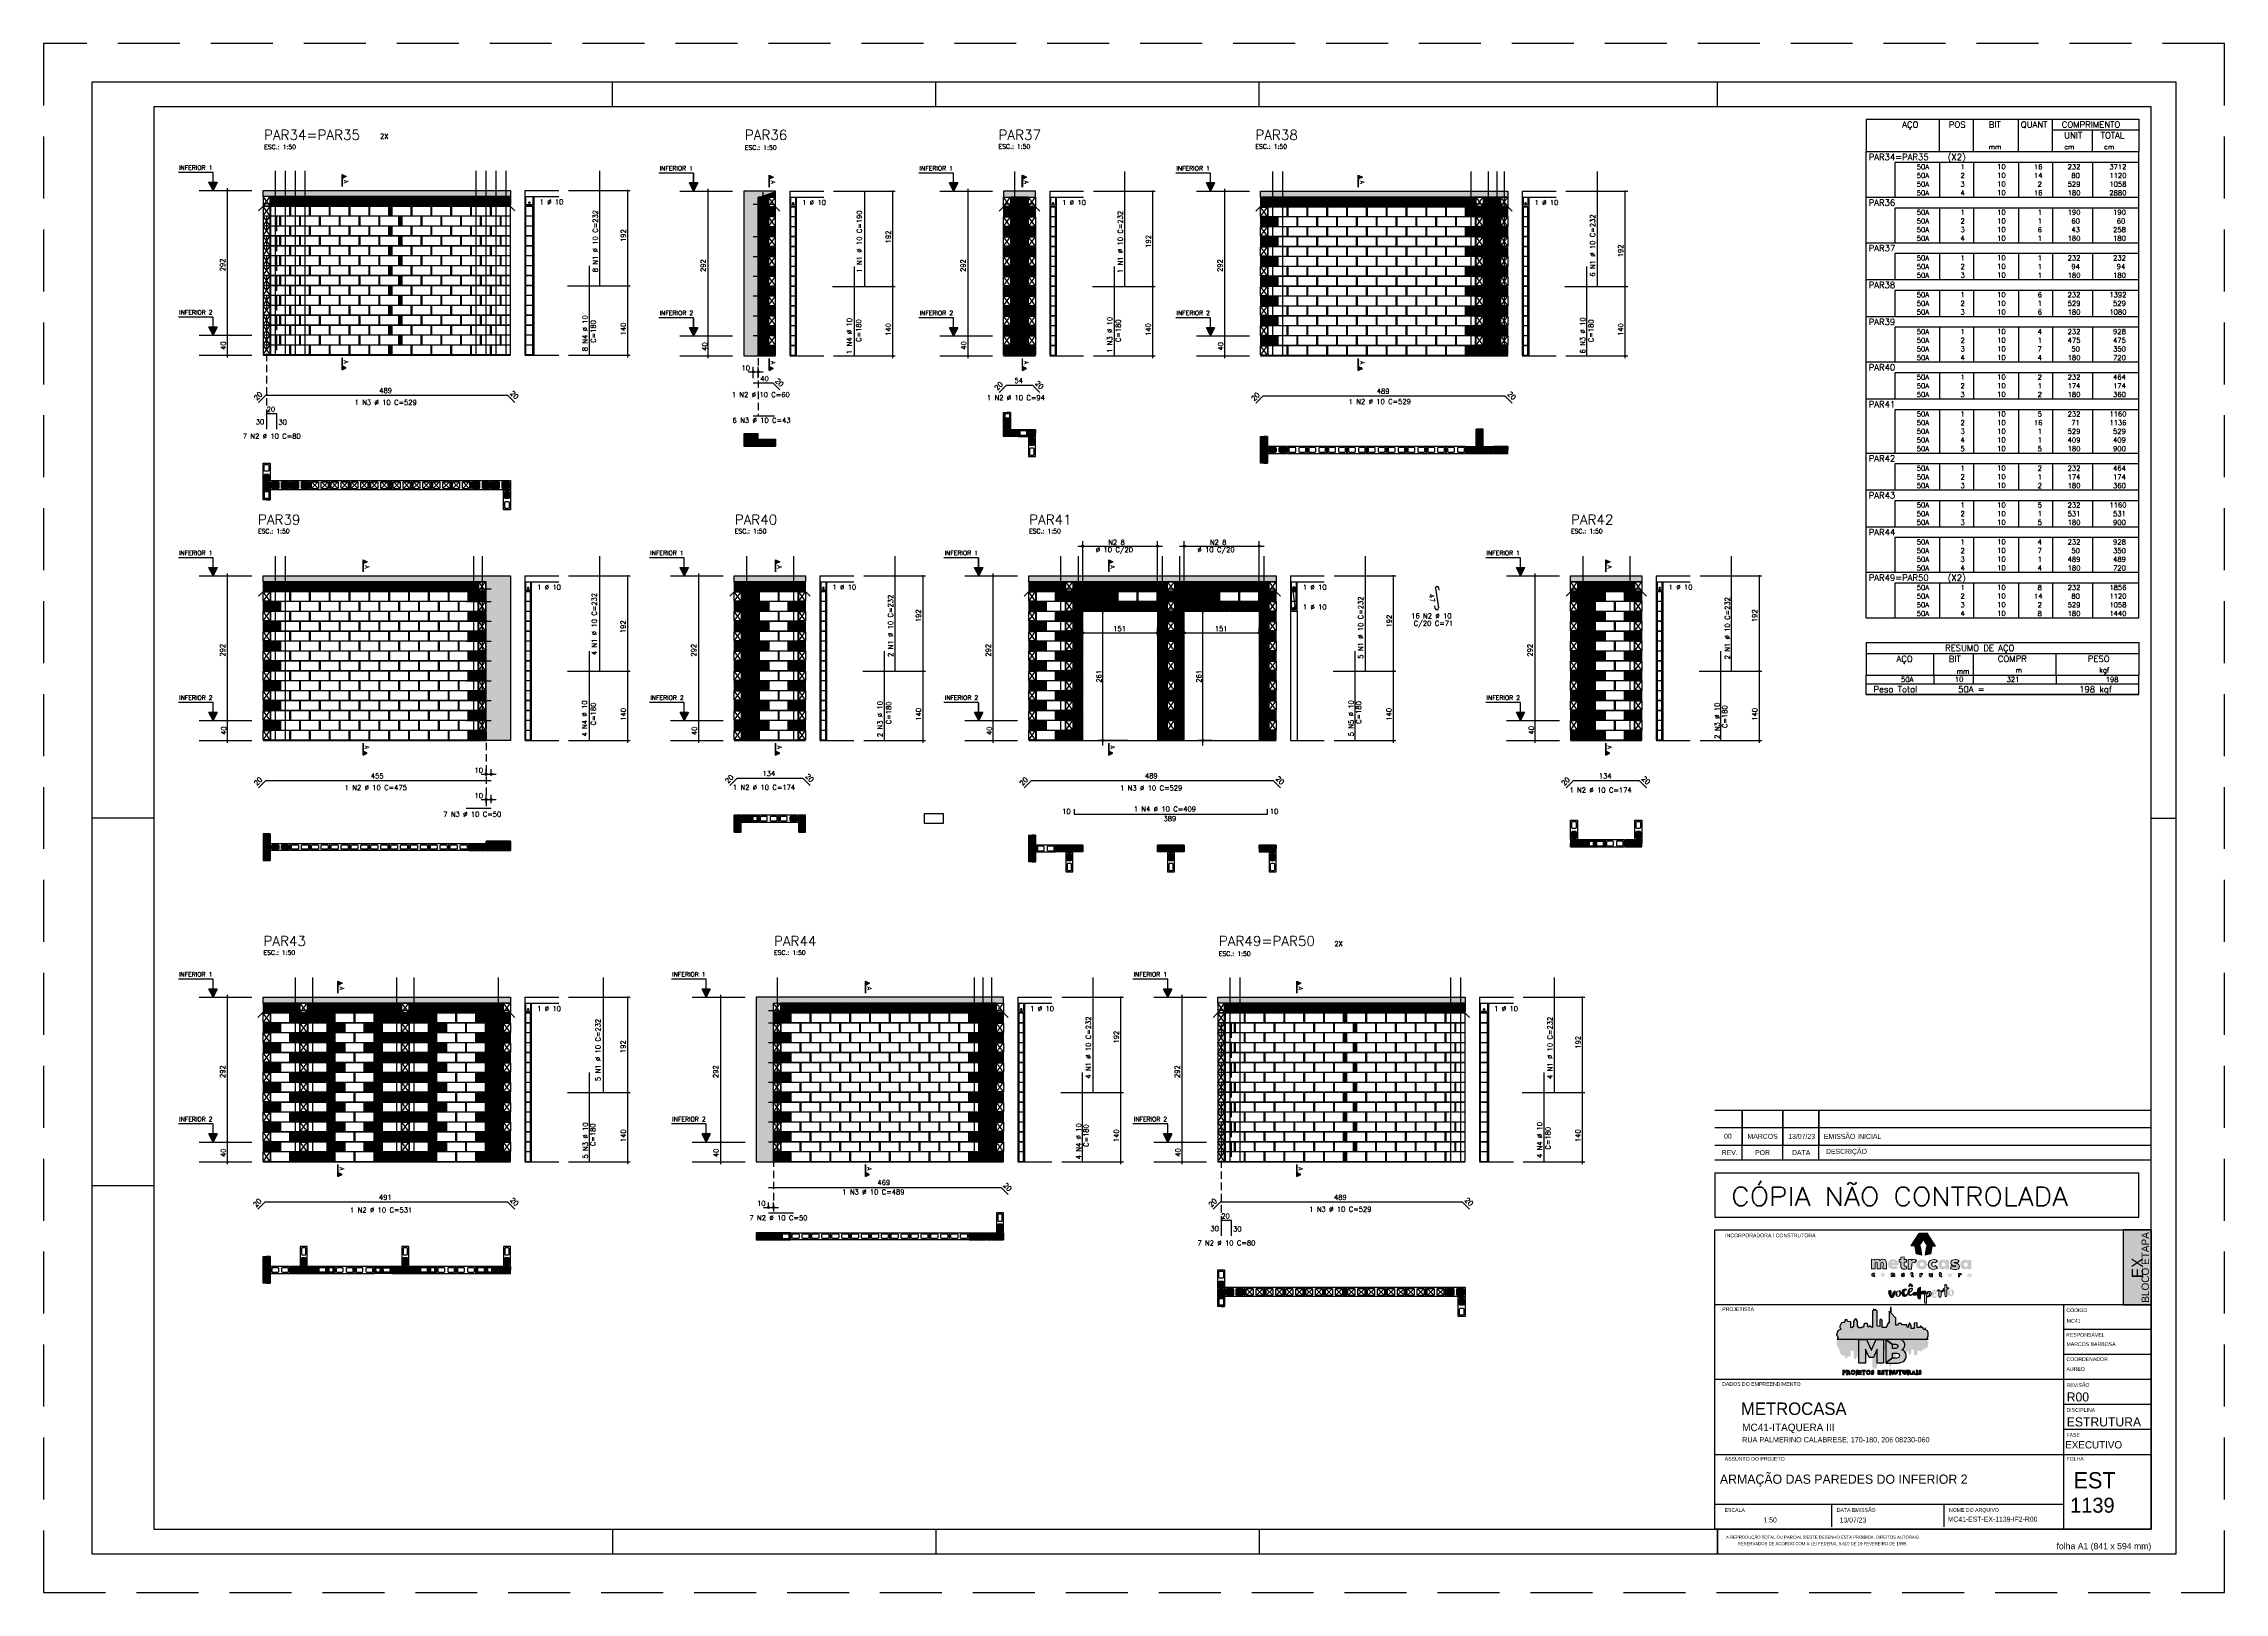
# Model space of a CAD drawing. Extents: x -1.9 to 86, y -1.6 to 60.9.
import ezdxf
from ezdxf.enums import TextEntityAlignment as Align

# ---------------------------------------------------------------- set-up
doc = ezdxf.new("R2010")
doc.units = 0
doc.header["$MEASUREMENT"] = 0
for name, pattern in [('CENTER', [2, 1.25, -0.25, 0.25, -0.25]), ('ESTILO_TQS_0001', [0.45, 0.3, -0.15]), ('HIDDEN', [0.375, 0.25, -0.125])]:
    doc.linetypes.add(name, pattern=pattern)
doc.layers.get('0').update_dxf_attribs({"linetype": 'CONTINUOUS'})
doc.layers.get('Defpoints').update_dxf_attribs({"linetype": 'CONTINUOUS'})
for name, color, linetype in [('_ARQUIVO', 7, 'CONTINUOUS'), ('ARQ-MAR', 2, 'CONTINUOUS'), ('ARQ_CAR', 7, 'CONTINUOUS'), ('ARQ_CAR-TXT', 7, 'CONTINUOUS'), ('ARQ_FOLHA', 7, 'CONTINUOUS'), ('ARQ_TXT-2', 2, 'CONTINUOUS'), ('ARQ_TXT-4', 4, 'CONTINUOUS'), ('ARQ_VISTA 0', 251, 'CONTINUOUS'), ('H7', 1, 'CONTINUOUS'), ('Layer 1', 7, 'CONTINUOUS'), ('PENA_01', 1, 'CONTINUOUS'), ('PENA_02', 2, 'CONTINUOUS'), ('PENA_03', 3, 'CONTINUOUS'), ('PENA_05', 5, 'CONTINUOUS'), ('PENA_06', 6, 'CONTINUOUS'), ('PENA_09', 254, 'CONTINUOUS'), ('PENA_11', 252, 'CONTINUOUS'), ('PENA_19', 240, 'CONTINUOUS'), ('PENA_21', 100, 'CONTINUOUS'), ('PENA_23', 50, 'CONTINUOUS'), ('PENA_25', 210, 'CONTINUOUS'), ('PENA_27', 21, 'CONTINUOUS'), ('PSG-NV1-HTC-251', 251, 'CONTINUOUS'), ('PSG-NV2-FLH-SELO', 1, 'CONTINUOUS'), ('ver', 20, 'CONTINUOUS')]:
    doc.layers.add(name, color=color, linetype=linetype)
doc.styles.add('01-MILLEU', font='GOTHIC.TTF')
doc.styles.add('CARIMBO', font='romans.shx', dxfattribs={"height": 30})
doc.styles.add('R300', font='SIMPLEX.SHX', dxfattribs={"width": 1.1, "height": 5.5})
doc.styles.get("Standard").update_dxf_attribs({"font": 'ROMANS.SHX'})
doc.styles.add('TQS_ARIAL', font='arial.ttf')

# ---------------------------------------------------------------- blocks, each defined once
blk = doc.blocks.new('FOLHA A1 - 841 X 594')
at = {"layer": 'ARQ_FOLHA', "color": 1}
for p, q in [((-631, 584), (-631, 594)), ((-500.5, 584), (-500.5, 594)), ((-370, 584), (-370, 594)), ((-185, 584), (-185, 594)), ((-816, 297), (-841, 297)), ((-10, 297), (0, 297)), ((-816, 148.5), (-841, 148.5)), ((-631, 10), (-631, 0)), ((-500.5, 10), (-500.5, 0)), ((-370, 10), (-370, 0)), ((-185, 10), (-185, 0.5)), ((-185, 0.5), (-185, 10)), ((-185, 9.5), (-185, 0)), ((-185, 9.5), (-185, 0)), ((-185, 0), (-185, 9.5))]:
    blk.add_line(p, q, dxfattribs=at)
for points in [[(-841, 0), (0, 0), (0, 594), (-841, 594)], [(-816, 10), (-10, 10), (-10, 584), (-816, 584)]]:
    blk.add_lwpolyline(points, close=True, dxfattribs=at)
at = {"layer": 'Defpoints', "color": 8, "linetype": 'HIDDEN', "ltscale": 100}
blk.add_lwpolyline([(-860.5, 609.5), (-860.5, -15.5), (19.5, -15.5), (19.5, 609.5)], close=True, dxfattribs=at)
at = {"layer": 'ARQ_FOLHA', "insert": (-10, 4.42), "char_height": 2.5, "width": 84.157, "attachment_point": 3, "style": 'TQS_ARIAL'}
blk.add_mtext('\\pxt3;folha A1 (841 x 594 mm)', dxfattribs=at)
at = {"layer": 'PSG-NV1-HTC-251', "insert": (-185, 10), "char_height": 1.25, "width": 84.6052, "attachment_point": 1, "line_spacing_factor": 1.25, "style": 'CARIMBO'}
blk.add_mtext('\\pxqc;{\\fArial Narrow|b0|i0|c0|p34;\\PA REPRODUÇÃO TOTAL OU PARCIAL DESTE DESENHO ESTÁ PROIBIDA. DIREITOS AUTORAIS \\PRESERVADOS DE ACORDO COM A LEI FEDERAL 9.610 DE 19 FEVEREIRO DE 1998.}', dxfattribs=at)
blk = doc.blocks.new('*U24')
blk.add_blockref('FOLHA A1 - 841 X 594', (0, 0))
blk = doc.blocks.new('*U27')
at = {"layer": 'ARQ_CAR-TXT', "true_color": 0x58ba48}
h = blk.add_hatch(color=85, dxfattribs=at)
h.dxf.hatch_style = 1
h.paths.add_polyline_path([(-11.28, 0), (0, 0), (0, 30), (-11.28, 30)])
at = {"layer": 'ARQ_CAR', "color": 5}
blk.add_lwpolyline([(-11.28, 0), (0, 0), (0, 30), (-11.28, 30)], close=True, dxfattribs=at)
at = {"layer": 'ARQ_CAR-TXT', "color": 4, "style": '01-MILLEU'}
blk.add_text('EX', height=4.614, rotation=90, dxfattribs=at).set_placement((-3.26, 10.64))
at = {"layer": 'ARQ_TXT-2', "style": '01-MILLEU'}
blk.add_text('EXECUTIVO', height=2.95, dxfattribs=at).set_placement((-34.5, -57.63))
blk = doc.blocks.new('METROCASA')
at = {"layer": 'Layer 1', "true_color": 0xed1c24}
h = blk.add_hatch(color=240, dxfattribs=at)
h.dxf.hatch_style = 2
h.paths.add_polyline_path([(-1.29, 0.86), (-1.02, -0.59), (0.13, -0.85), (-0.13, 0.85)])
h.paths.add_polyline_path([(2.84, 0.94), (1.22, 3.51), (-0.37, 3.52), (1.27, 0.94)])
h.paths.add_polyline_path([(-2.08, 0.96), (-0.44, 0.95), (0.36, 2.19), (-0.45, 3.48)])
h.paths.add_polyline_path([(0.77, -0.85), (1.92, -0.6), (2.21, 0.84), (1.05, 0.84)])
at = {"layer": 'Layer 1', "true_color": 0x404041}
h = blk.add_hatch(color=250, dxfattribs=at)
h.dxf.hatch_style = 2
edge = h.paths.add_edge_path()
edge.add_spline(control_points=[(-3.66, -4.74), (-3.71, -4.74), (-3.72, -4.72), (-3.72, -4.71), (-3.72, -4.68), (-3.69, -4.68), (-3.66, -4.68), (-3.6, -4.68), (-3.52, -4.7), (-3.48, -4.72), (-3.48, -4.72), (-3.38, -4.57), (-3.38, -4.57), (-3.44, -4.52), (-3.54, -4.48), (-3.65, -4.48), (-3.81, -4.48), (-3.97, -4.54), (-3.97, -4.71), (-3.97, -4.87), (-3.81, -4.92), (-3.68, -4.93), (-3.63, -4.93), (-3.61, -4.94), (-3.61, -4.97), (-3.61, -4.99), (-3.63, -5), (-3.68, -5), (-3.73, -5), (-3.81, -4.99), (-3.92, -4.92), (-3.92, -4.92), (-4, -5.11), (-4, -5.11), (-3.92, -5.16), (-3.79, -5.2), (-3.67, -5.2), (-3.51, -5.2), (-3.36, -5.14), (-3.35, -4.97), (-3.35, -4.79), (-3.52, -4.75), (-3.66, -4.74)], knot_values=[0, 0, 0, 0, 1, 1, 1, 2, 2, 2, 3, 3, 3, 4, 4, 4, 5, 5, 5, 6, 6, 6, 7, 7, 7, 8, 8, 8, 9, 9, 9, 10, 10, 10, 11, 11, 11, 12, 12, 12, 13, 13, 13, 14, 14, 14, 14], degree=3, periodic=0)
edge = h.paths.add_edge_path()
edge.add_spline(control_points=[(-5.55, -4.47), (-5.62, -4.47), (-5.7, -4.5), (-5.76, -4.56), (-5.76, -4.56), (-5.77, -4.49), (-5.77, -4.49), (-5.77, -4.49), (-6, -4.49), (-6, -4.49), (-6, -4.49), (-6, -5.17), (-6, -5.17), (-6, -5.17), (-5.75, -5.17), (-5.75, -5.17), (-5.75, -5.17), (-5.75, -4.81), (-5.75, -4.81), (-5.75, -4.72), (-5.69, -4.68), (-5.63, -4.68), (-5.58, -4.68), (-5.54, -4.71), (-5.54, -4.79), (-5.54, -4.79), (-5.54, -5.17), (-5.54, -5.17), (-5.54, -5.17), (-5.29, -5.17), (-5.29, -5.17), (-5.29, -5.17), (-5.28, -4.79), (-5.28, -4.79), (-5.28, -4.55), (-5.4, -4.48), (-5.55, -4.47)], knot_values=[0, 0, 0, 0, 1, 1, 1, 2, 2, 2, 3, 3, 3, 4, 4, 4, 5, 5, 5, 6, 6, 6, 7, 7, 7, 8, 8, 8, 9, 9, 9, 10, 10, 10, 11, 11, 11, 12, 12, 12, 12], degree=3, periodic=0)
edge = h.paths.add_edge_path()
edge.add_spline(control_points=[(-7.69, -4.46), (-7.89, -4.46), (-8.08, -4.57), (-8.08, -4.82), (-8.08, -5.06), (-7.89, -5.17), (-7.69, -5.17), (-7.5, -5.18), (-7.3, -5.07), (-7.3, -4.82), (-7.3, -4.57), (-7.49, -4.47), (-7.69, -4.46)], knot_values=[0, 0, 0, 0, 1, 1, 1, 2, 2, 2, 3, 3, 3, 4, 4, 4, 4], degree=3, periodic=0)
edge = h.paths.add_edge_path()
edge.add_spline(control_points=[(-7.69, -4.97), (-7.78, -4.97), (-7.83, -4.9), (-7.83, -4.82), (-7.83, -4.74), (-7.78, -4.67), (-7.69, -4.67), (-7.6, -4.67), (-7.55, -4.74), (-7.55, -4.82), (-7.55, -4.9), (-7.61, -4.97), (-7.69, -4.97)], knot_values=[0, 0, 0, 0, 1, 1, 1, 2, 2, 2, 3, 3, 3, 4, 4, 4, 4], degree=3, periodic=0)
edge = h.paths.add_edge_path()
edge.add_spline(control_points=[(-9.57, -4.95), (-9.67, -4.95), (-9.72, -4.88), (-9.72, -4.81), (-9.72, -4.73), (-9.67, -4.66), (-9.57, -4.66), (-9.53, -4.66), (-9.49, -4.67), (-9.46, -4.71), (-9.46, -4.71), (-9.32, -4.56), (-9.32, -4.56), (-9.39, -4.49), (-9.49, -4.45), (-9.59, -4.45), (-9.78, -4.45), (-9.97, -4.56), (-9.97, -4.81), (-9.97, -5.06), (-9.78, -5.16), (-9.59, -5.16), (-9.48, -5.16), (-9.39, -5.12), (-9.3, -5.05), (-9.3, -5.05), (-9.45, -4.9), (-9.45, -4.9), (-9.48, -4.93), (-9.53, -4.95), (-9.57, -4.95)], knot_values=[0, 0, 0, 0, 1, 1, 1, 2, 2, 2, 3, 3, 3, 4, 4, 4, 5, 5, 5, 6, 6, 6, 7, 7, 7, 8, 8, 8, 9, 9, 9, 10, 10, 10, 10], degree=3, periodic=0)
edge = h.paths.add_edge_path()
edge.add_spline(control_points=[(-1.68, -5), (-1.72, -5), (-1.74, -4.98), (-1.74, -4.93), (-1.74, -4.93), (-1.74, -4.71), (-1.74, -4.71), (-1.74, -4.71), (-1.59, -4.71), (-1.59, -4.71), (-1.59, -4.71), (-1.59, -4.52), (-1.59, -4.52), (-1.59, -4.52), (-1.74, -4.52), (-1.74, -4.52), (-1.74, -4.52), (-1.74, -4.32), (-1.74, -4.32), (-1.74, -4.32), (-1.99, -4.34), (-1.99, -4.34), (-1.99, -4.34), (-1.99, -4.51), (-1.99, -4.51), (-1.99, -4.51), (-2.1, -4.51), (-2.1, -4.51), (-2.1, -4.51), (-2.1, -4.71), (-2.1, -4.71), (-2.1, -4.71), (-1.99, -4.71), (-1.99, -4.71), (-1.99, -4.71), (-1.99, -4.93), (-1.99, -4.93), (-2, -5.14), (-1.88, -5.21), (-1.74, -5.21), (-1.67, -5.21), (-1.61, -5.19), (-1.55, -5.16), (-1.55, -5.16), (-1.6, -4.97), (-1.6, -4.97), (-1.62, -4.99), (-1.65, -5), (-1.68, -5)], knot_values=[0, 0, 0, 0, 1, 1, 1, 2, 2, 2, 3, 3, 3, 4, 4, 4, 5, 5, 5, 6, 6, 6, 7, 7, 7, 8, 8, 8, 9, 9, 9, 10, 10, 10, 11, 11, 11, 12, 12, 12, 13, 13, 13, 14, 14, 14, 15, 15, 15, 16, 16, 16, 16], degree=3, periodic=0)
edge = h.paths.add_edge_path()
edge.add_spline(control_points=[(9.78, -4.57), (9.78, -4.57), (9.77, -4.65), (9.77, -4.65), (9.73, -4.59), (9.66, -4.56), (9.57, -4.56), (9.37, -4.56), (9.24, -4.71), (9.24, -4.91), (9.24, -5.11), (9.35, -5.25), (9.55, -5.26), (9.62, -5.27), (9.71, -5.24), (9.77, -5.18), (9.77, -5.18), (9.78, -5.25), (9.78, -5.25), (9.78, -5.25), (10.01, -5.25), (10.01, -5.25), (10.01, -5.25), (10.02, -4.57), (10.02, -4.57), (10.02, -4.57), (9.78, -4.57), (9.78, -4.57)], knot_values=[0, 0, 0, 0, 1, 1, 1, 2, 2, 2, 3, 3, 3, 4, 4, 4, 5, 5, 5, 6, 6, 6, 7, 7, 7, 8, 8, 8, 9, 9, 9, 9], degree=3, periodic=0)
edge = h.paths.add_edge_path()
edge.add_spline(control_points=[(9.62, -5.06), (9.55, -5.06), (9.49, -5), (9.49, -4.91), (9.49, -4.82), (9.55, -4.76), (9.62, -4.76), (9.71, -4.76), (9.76, -4.82), (9.76, -4.91), (9.76, -4.99), (9.71, -5.06), (9.62, -5.06)], knot_values=[0, 0, 0, 0, 1, 1, 1, 2, 2, 2, 3, 3, 3, 4, 4, 4, 4], degree=3, periodic=0)
edge = h.paths.add_edge_path()
edge.add_spline(control_points=[(7.69, -4.64), (7.69, -4.64), (7.68, -4.56), (7.68, -4.56), (7.68, -4.56), (7.45, -4.56), (7.45, -4.56), (7.45, -4.56), (7.45, -5.24), (7.45, -5.24), (7.45, -5.24), (7.7, -5.24), (7.7, -5.24), (7.7, -5.24), (7.7, -4.89), (7.7, -4.89), (7.7, -4.8), (7.76, -4.76), (7.82, -4.76), (7.86, -4.76), (7.89, -4.77), (7.93, -4.8), (7.93, -4.8), (8.04, -4.62), (8.04, -4.62), (7.99, -4.57), (7.93, -4.55), (7.86, -4.55), (7.79, -4.55), (7.73, -4.57), (7.69, -4.64)], knot_values=[0, 0, 0, 0, 1, 1, 1, 2, 2, 2, 3, 3, 3, 4, 4, 4, 5, 5, 5, 6, 6, 6, 7, 7, 7, 8, 8, 8, 9, 9, 9, 10, 10, 10, 10], degree=3, periodic=0)
edge = h.paths.add_edge_path()
edge.add_spline(control_points=[(5.76, -4.54), (5.56, -4.54), (5.37, -4.64), (5.37, -4.89), (5.37, -5.14), (5.56, -5.24), (5.75, -5.25), (5.95, -5.25), (6.14, -5.14), (6.14, -4.89), (6.15, -4.65), (5.96, -4.54), (5.76, -4.54)], knot_values=[0, 0, 0, 0, 1, 1, 1, 2, 2, 2, 3, 3, 3, 4, 4, 4, 4], degree=3, periodic=0)
edge = h.paths.add_edge_path()
edge.add_spline(control_points=[(5.76, -5.04), (5.67, -5.04), (5.62, -4.97), (5.62, -4.89), (5.62, -4.81), (5.67, -4.74), (5.76, -4.74), (5.85, -4.74), (5.9, -4.81), (5.9, -4.89), (5.9, -4.97), (5.84, -5.04), (5.76, -5.04)], knot_values=[0, 0, 0, 0, 1, 1, 1, 2, 2, 2, 3, 3, 3, 4, 4, 4, 4], degree=3, periodic=0)
edge = h.paths.add_edge_path()
edge.add_spline(control_points=[(4, -5.03), (3.96, -5.03), (3.94, -5.01), (3.93, -4.96), (3.93, -4.96), (3.94, -4.74), (3.94, -4.74), (3.94, -4.74), (4.09, -4.74), (4.09, -4.74), (4.09, -4.74), (4.09, -4.55), (4.09, -4.55), (4.09, -4.55), (3.94, -4.55), (3.94, -4.55), (3.94, -4.55), (3.94, -4.35), (3.94, -4.35), (3.94, -4.35), (3.69, -4.38), (3.69, -4.38), (3.69, -4.38), (3.69, -4.54), (3.69, -4.54), (3.69, -4.54), (3.58, -4.54), (3.58, -4.54), (3.58, -4.54), (3.58, -4.74), (3.58, -4.74), (3.58, -4.74), (3.69, -4.74), (3.69, -4.74), (3.69, -4.74), (3.68, -4.96), (3.68, -4.96), (3.68, -5.17), (3.8, -5.24), (3.93, -5.24), (4, -5.24), (4.07, -5.22), (4.13, -5.19), (4.13, -5.19), (4.08, -5), (4.08, -5), (4.05, -5.02), (4.03, -5.03), (4, -5.03)], knot_values=[0, 0, 0, 0, 1, 1, 1, 2, 2, 2, 3, 3, 3, 4, 4, 4, 5, 5, 5, 6, 6, 6, 7, 7, 7, 8, 8, 8, 9, 9, 9, 10, 10, 10, 11, 11, 11, 12, 12, 12, 13, 13, 13, 14, 14, 14, 15, 15, 15, 16, 16, 16, 16], degree=3, periodic=0)
edge = h.paths.add_edge_path()
edge.add_spline(control_points=[(2.03, -4.89), (2.03, -4.98), (1.97, -5.02), (1.91, -5.02), (1.87, -5.02), (1.82, -4.99), (1.82, -4.9), (1.82, -4.9), (1.82, -4.53), (1.82, -4.53), (1.82, -4.53), (1.57, -4.53), (1.57, -4.53), (1.57, -4.53), (1.57, -4.9), (1.57, -4.9), (1.57, -5.15), (1.69, -5.22), (1.83, -5.22), (1.9, -5.23), (1.99, -5.2), (2.05, -5.14), (2.05, -5.14), (2.06, -5.21), (2.06, -5.21), (2.06, -5.21), (2.28, -5.21), (2.28, -5.21), (2.28, -5.21), (2.28, -4.53), (2.28, -4.53), (2.28, -4.53), (2.03, -4.53), (2.03, -4.53), (2.03, -4.53), (2.03, -4.89), (2.03, -4.89)], knot_values=[0, 0, 0, 0, 1, 1, 1, 2, 2, 2, 3, 3, 3, 4, 4, 4, 5, 5, 5, 6, 6, 6, 7, 7, 7, 8, 8, 8, 9, 9, 9, 10, 10, 10, 11, 11, 11, 12, 12, 12, 12], degree=3, periodic=0)
edge = h.paths.add_edge_path()
edge.add_spline(control_points=[(-0.02, -4.59), (-0.02, -4.59), (-0.04, -4.52), (-0.04, -4.52), (-0.04, -4.52), (-0.26, -4.52), (-0.26, -4.52), (-0.26, -4.52), (-0.27, -5.2), (-0.27, -5.2), (-0.27, -5.2), (-0.02, -5.2), (-0.02, -5.2), (-0.02, -5.2), (-0.01, -4.85), (-0.01, -4.85), (-0.01, -4.76), (0.04, -4.72), (0.1, -4.72), (0.15, -4.72), (0.18, -4.73), (0.22, -4.76), (0.22, -4.76), (0.32, -4.58), (0.32, -4.58), (0.28, -4.53), (0.21, -4.51), (0.14, -4.5), (0.08, -4.5), (0.01, -4.53), (-0.02, -4.59)], knot_values=[0, 0, 0, 0, 1, 1, 1, 2, 2, 2, 3, 3, 3, 4, 4, 4, 5, 5, 5, 6, 6, 6, 7, 7, 7, 8, 8, 8, 9, 9, 9, 10, 10, 10, 10], degree=3, periodic=0)
at = {"layer": 'Layer 1', "true_color": 0xed1c24}
h = blk.add_hatch(color=240, dxfattribs=at)
h.dxf.hatch_style = 2
edge = h.paths.add_edge_path()
edge.add_spline(control_points=[(-1.94, -1.96), (-1.94, -1.96), (-1.98, -1.76), (-1.98, -1.76), (-1.98, -1.76), (-2.62, -1.75), (-2.62, -1.75), (-2.62, -1.75), (-2.63, -3.66), (-2.63, -3.66), (-2.63, -3.66), (-1.92, -3.66), (-1.92, -3.66), (-1.92, -3.66), (-1.91, -2.67), (-1.91, -2.67), (-1.91, -2.42), (-1.76, -2.31), (-1.58, -2.31), (-1.46, -2.31), (-1.38, -2.34), (-1.26, -2.43), (-1.26, -2.43), (-0.98, -1.92), (-0.98, -1.92), (-1.1, -1.79), (-1.28, -1.71), (-1.48, -1.71), (-1.66, -1.71), (-1.84, -1.79), (-1.94, -1.96)], knot_values=[0, 0, 0, 0, 1, 1, 1, 2, 2, 2, 3, 3, 3, 4, 4, 4, 5, 5, 5, 6, 6, 6, 7, 7, 7, 8, 8, 8, 9, 9, 9, 10, 10, 10, 10], degree=3, periodic=0)
edge = h.paths.add_edge_path()
edge.add_spline(control_points=[(-5.6, -1.69), (-6.11, -1.69), (-6.66, -1.99), (-6.66, -2.69), (-6.67, -3.38), (-6.16, -3.68), (-5.56, -3.68), (-5.23, -3.68), (-4.92, -3.58), (-4.69, -3.37), (-4.69, -3.37), (-5.04, -2.98), (-5.04, -2.98), (-5.16, -3.07), (-5.32, -3.13), (-5.53, -3.13), (-5.68, -3.13), (-5.9, -3.06), (-5.95, -2.89), (-5.95, -2.89), (-4.62, -2.89), (-4.62, -2.89), (-4.45, -2.14), (-4.92, -1.69), (-5.6, -1.69)], knot_values=[0, 0, 0, 0, 1, 1, 1, 2, 2, 2, 3, 3, 3, 4, 4, 4, 5, 5, 5, 6, 6, 6, 7, 7, 7, 8, 8, 8, 8], degree=3, periodic=0)
edge = h.paths.add_edge_path()
edge.add_spline(control_points=[(-5.94, -2.43), (-5.89, -2.12), (-5.27, -2.13), (-5.25, -2.43), (-5.25, -2.43), (-5.94, -2.43), (-5.94, -2.43)], knot_values=[0, 0, 0, 0, 1, 1, 1, 2, 2, 2, 2], degree=3, periodic=0)
edge = h.paths.add_edge_path()
edge.add_spline(control_points=[(4.86, -2), (4.76, -1.84), (4.58, -1.75), (4.31, -1.75), (3.75, -1.74), (3.38, -2.17), (3.38, -2.74), (3.37, -3.29), (3.68, -3.69), (4.24, -3.73), (4.45, -3.74), (4.71, -3.67), (4.87, -3.49), (4.87, -3.49), (4.9, -3.7), (4.9, -3.7), (4.9, -3.7), (5.56, -3.7), (5.56, -3.7), (5.56, -3.7), (5.57, -1.8), (5.57, -1.8), (5.57, -1.8), (4.9, -1.79), (4.9, -1.79), (4.9, -1.79), (4.86, -2), (4.86, -2)], knot_values=[0, 0, 0, 0, 1, 1, 1, 2, 2, 2, 3, 3, 3, 4, 4, 4, 5, 5, 5, 6, 6, 6, 7, 7, 7, 8, 8, 8, 9, 9, 9, 9], degree=3, periodic=0)
edge = h.paths.add_edge_path()
edge.add_spline(control_points=[(4.46, -3.16), (4.25, -3.16), (4.08, -3.01), (4.08, -2.74), (4.08, -2.47), (4.25, -2.32), (4.47, -2.32), (4.72, -2.32), (4.86, -2.49), (4.86, -2.74), (4.86, -2.97), (4.7, -3.16), (4.46, -3.16)], knot_values=[0, 0, 0, 0, 1, 1, 1, 2, 2, 2, 3, 3, 3, 4, 4, 4, 4], degree=3, periodic=0)
edge = h.paths.add_edge_path()
edge.add_spline(control_points=[(-7.68, -1.68), (-7.94, -1.68), (-8.15, -1.76), (-8.31, -1.95), (-8.4, -1.77), (-8.59, -1.69), (-8.78, -1.68), (-8.98, -1.68), (-9.19, -1.76), (-9.31, -1.92), (-9.31, -1.92), (-9.36, -1.72), (-9.36, -1.72), (-9.36, -1.72), (-9.95, -1.71), (-9.95, -1.71), (-9.95, -1.71), (-9.96, -3.62), (-9.96, -3.62), (-9.96, -3.62), (-9.26, -3.62), (-9.26, -3.62), (-9.26, -3.62), (-9.25, -2.58), (-9.25, -2.58), (-9.25, -2.37), (-9.12, -2.27), (-9, -2.27), (-8.87, -2.27), (-8.8, -2.35), (-8.8, -2.57), (-8.8, -2.57), (-8.81, -3.62), (-8.81, -3.62), (-8.81, -3.62), (-8.11, -3.63), (-8.11, -3.63), (-8.11, -3.63), (-8.1, -2.58), (-8.1, -2.58), (-8.1, -2.37), (-7.98, -2.29), (-7.86, -2.29), (-7.75, -2.29), (-7.66, -2.37), (-7.66, -2.57), (-7.66, -2.57), (-7.67, -3.63), (-7.67, -3.63), (-7.67, -3.63), (-6.96, -3.63), (-6.96, -3.63), (-6.96, -3.63), (-6.95, -2.57), (-6.95, -2.57), (-6.95, -1.94), (-7.26, -1.68), (-7.68, -1.68)], knot_values=[0, 0, 0, 0, 1, 1, 1, 2, 2, 2, 3, 3, 3, 4, 4, 4, 5, 5, 5, 6, 6, 6, 7, 7, 7, 8, 8, 8, 9, 9, 9, 10, 10, 10, 11, 11, 11, 12, 12, 12, 13, 13, 13, 14, 14, 14, 15, 15, 15, 16, 16, 16, 17, 17, 17, 18, 18, 18, 19, 19, 19, 19], degree=3, periodic=0)
edge = h.paths.add_edge_path()
edge.add_spline(control_points=[(-3.23, -3.11), (-3.34, -3.11), (-3.41, -3.06), (-3.42, -2.93), (-3.42, -2.93), (-3.41, -2.3), (-3.41, -2.3), (-3.41, -2.3), (-2.98, -2.3), (-2.98, -2.3), (-2.98, -2.3), (-2.98, -1.76), (-2.98, -1.76), (-2.98, -1.76), (-3.41, -1.76), (-3.41, -1.76), (-3.41, -1.76), (-3.4, -1.21), (-3.4, -1.21), (-3.4, -1.21), (-4.11, -1.28), (-4.11, -1.28), (-4.11, -1.28), (-4.11, -1.76), (-4.11, -1.76), (-4.11, -1.76), (-4.42, -1.75), (-4.42, -1.75), (-4.42, -1.75), (-4.42, -2.3), (-4.42, -2.3), (-4.42, -2.3), (-4.11, -2.3), (-4.11, -2.3), (-4.11, -2.3), (-4.12, -2.92), (-4.12, -2.92), (-4.13, -3.52), (-3.79, -3.69), (-3.42, -3.7), (-3.22, -3.7), (-3.03, -3.66), (-2.87, -3.57), (-2.87, -3.57), (-3.02, -3.05), (-3.02, -3.05), (-3.08, -3.09), (-3.16, -3.11), (-3.23, -3.11)], knot_values=[0, 0, 0, 0, 1, 1, 1, 2, 2, 2, 3, 3, 3, 4, 4, 4, 5, 5, 5, 6, 6, 6, 7, 7, 7, 8, 8, 8, 9, 9, 9, 10, 10, 10, 11, 11, 11, 12, 12, 12, 13, 13, 13, 14, 14, 14, 15, 15, 15, 16, 16, 16, 16], degree=3, periodic=0)
edge = h.paths.add_edge_path()
edge.add_spline(control_points=[(2.53, -3.13), (2.26, -3.13), (2.12, -2.94), (2.12, -2.74), (2.12, -2.5), (2.27, -2.3), (2.54, -2.3), (2.66, -2.3), (2.77, -2.35), (2.86, -2.44), (2.86, -2.44), (3.24, -2.04), (3.24, -2.04), (3.04, -1.84), (2.77, -1.74), (2.5, -1.74), (1.96, -1.73), (1.43, -2.04), (1.42, -2.73), (1.42, -3.44), (1.94, -3.72), (2.5, -3.72), (2.78, -3.72), (3.06, -3.6), (3.28, -3.4), (3.28, -3.4), (2.88, -2.98), (2.88, -2.98), (2.79, -3.08), (2.66, -3.13), (2.53, -3.13)], knot_values=[0, 0, 0, 0, 1, 1, 1, 2, 2, 2, 3, 3, 3, 4, 4, 4, 5, 5, 5, 6, 6, 6, 7, 7, 7, 8, 8, 8, 9, 9, 9, 10, 10, 10, 10], degree=3, periodic=0)
edge = h.paths.add_edge_path()
edge.add_spline(control_points=[(9.37, -1.82), (9.37, -1.82), (9.33, -2.02), (9.33, -2.02), (9.23, -1.87), (9.04, -1.77), (8.77, -1.77), (8.22, -1.77), (7.85, -2.2), (7.84, -2.76), (7.84, -3.31), (8.15, -3.71), (8.71, -3.75), (8.92, -3.76), (9.17, -3.7), (9.34, -3.51), (9.34, -3.51), (9.37, -3.72), (9.37, -3.72), (9.37, -3.72), (10.02, -3.72), (10.02, -3.72), (10.02, -3.72), (10.03, -1.82), (10.03, -1.82), (10.03, -1.82), (9.37, -1.82), (9.37, -1.82)], knot_values=[0, 0, 0, 0, 1, 1, 1, 2, 2, 2, 3, 3, 3, 4, 4, 4, 5, 5, 5, 6, 6, 6, 7, 7, 7, 8, 8, 8, 9, 9, 9, 9], degree=3, periodic=0)
edge = h.paths.add_edge_path()
edge.add_spline(control_points=[(8.93, -3.18), (8.71, -3.18), (8.55, -3.03), (8.55, -2.76), (8.55, -2.5), (8.72, -2.34), (8.93, -2.35), (9.18, -2.35), (9.32, -2.51), (9.32, -2.77), (9.32, -2.99), (9.17, -3.18), (8.93, -3.18)], knot_values=[0, 0, 0, 0, 1, 1, 1, 2, 2, 2, 3, 3, 3, 4, 4, 4, 4], degree=3, periodic=0)
edge = h.paths.add_edge_path()
edge.add_spline(control_points=[(6.78, -2.48), (6.66, -2.48), (6.63, -2.42), (6.63, -2.39), (6.63, -2.32), (6.7, -2.29), (6.8, -2.3), (6.96, -2.29), (7.18, -2.35), (7.28, -2.41), (7.28, -2.41), (7.58, -1.99), (7.58, -1.99), (7.4, -1.85), (7.12, -1.76), (6.81, -1.76), (6.36, -1.75), (5.93, -1.92), (5.93, -2.38), (5.92, -2.84), (6.37, -2.99), (6.74, -3), (6.88, -3.02), (6.94, -3.05), (6.94, -3.11), (6.94, -3.17), (6.87, -3.2), (6.75, -3.2), (6.59, -3.19), (6.36, -3.18), (6.07, -2.98), (6.07, -2.98), (5.84, -3.5), (5.84, -3.5), (6.05, -3.66), (6.43, -3.75), (6.76, -3.76), (7.22, -3.76), (7.65, -3.58), (7.65, -3.11), (7.65, -2.61), (7.17, -2.49), (6.78, -2.48)], knot_values=[0, 0, 0, 0, 1, 1, 1, 2, 2, 2, 3, 3, 3, 4, 4, 4, 5, 5, 5, 6, 6, 6, 7, 7, 7, 8, 8, 8, 9, 9, 9, 10, 10, 10, 11, 11, 11, 12, 12, 12, 13, 13, 13, 14, 14, 14, 14], degree=3, periodic=0)
edge = h.paths.add_edge_path()
edge.add_spline(control_points=[(0.13, -1.72), (-0.42, -1.72), (-0.95, -2.01), (-0.96, -2.72), (-0.96, -3.41), (-0.42, -3.71), (0.12, -3.72), (0.66, -3.72), (1.21, -3.42), (1.22, -2.73), (1.22, -2.03), (0.7, -1.73), (0.13, -1.72)], knot_values=[0, 0, 0, 0, 1, 1, 1, 2, 2, 2, 3, 3, 3, 4, 4, 4, 4], degree=3, periodic=0)
edge = h.paths.add_edge_path()
edge.add_spline(control_points=[(0.13, -3.13), (-0.12, -3.13), (-0.27, -2.94), (-0.26, -2.72), (-0.26, -2.5), (-0.12, -2.3), (0.13, -2.31), (0.38, -2.31), (0.52, -2.5), (0.52, -2.72), (0.52, -2.96), (0.37, -3.14), (0.13, -3.13)], knot_values=[0, 0, 0, 0, 1, 1, 1, 2, 2, 2, 3, 3, 3, 4, 4, 4, 4], degree=3, periodic=0)
at = {"layer": 'Layer 1', "true_color": 0x404041}
h = blk.add_hatch(color=250, dxfattribs=at)
h.dxf.hatch_style = 2
edge = h.paths.add_edge_path()
edge.add_spline(control_points=[(-2.43, -7.17), (-2.4, -7.16), (-2.38, -7.15), (-2.36, -7.14), (-2.33, -7.13), (-2.31, -7.11), (-2.3, -7.09), (-2.28, -7.07), (-2.26, -7.04), (-2.24, -7.01), (-2.22, -6.98), (-2.2, -6.95), (-2.17, -6.92), (-2.15, -6.93), (-2.11, -6.95), (-2.08, -6.98), (-2.05, -7.01), (-2.01, -7.04), (-1.98, -7.06), (-1.94, -7.09), (-1.9, -7.11), (-1.87, -7.13), (-1.84, -7.14), (-1.81, -7.14), (-1.78, -7.12), (-1.75, -7.1), (-1.75, -7.07), (-1.76, -7.02), (-1.78, -6.98), (-1.8, -6.94), (-1.84, -6.89), (-1.87, -6.84), (-1.91, -6.8), (-1.96, -6.76), (-2, -6.72), (-2.04, -6.69), (-2.07, -6.68), (-2.11, -6.66), (-2.15, -6.65), (-2.18, -6.64), (-2.21, -6.64), (-2.24, -6.64), (-2.26, -6.65), (-2.29, -6.66), (-2.31, -6.68), (-2.33, -6.71), (-2.35, -6.73), (-2.36, -6.77), (-2.38, -6.82), (-2.4, -6.84), (-2.41, -6.87), (-2.43, -6.91), (-2.44, -6.95), (-2.46, -6.99), (-2.47, -7.03), (-2.48, -7.07), (-2.48, -7.11), (-2.48, -7.14), (-2.47, -7.16), (-2.46, -7.18), (-2.43, -7.17)], knot_values=[0, 0, 0, 0, 1, 1, 1, 2, 2, 2, 3, 3, 3, 4, 4, 4, 5, 5, 5, 6, 6, 6, 7, 7, 7, 8, 8, 8, 9, 9, 9, 10, 10, 10, 11, 11, 11, 12, 12, 12, 13, 13, 13, 14, 14, 14, 15, 15, 15, 16, 16, 16, 17, 17, 17, 18, 18, 18, 19, 19, 19, 20, 20, 20, 20], degree=3, periodic=0)
edge = h.paths.add_edge_path()
edge.add_spline(control_points=[(-5.26, -8.04), (-5.28, -8.03), (-5.33, -8.05), (-5.4, -8.1), (-5.49, -8.17), (-5.55, -8.25), (-5.6, -8.35), (-5.65, -8.45), (-5.69, -8.55), (-5.71, -8.65), (-5.74, -8.76), (-5.76, -8.85), (-5.77, -8.93), (-5.78, -9.02), (-5.8, -9.07), (-5.81, -9.1), (-5.83, -9.13), (-5.85, -9.12), (-5.88, -9.08), (-5.91, -9.04), (-5.94, -8.98), (-5.97, -8.89), (-6, -8.8), (-6.02, -8.7), (-6.04, -8.57), (-6.05, -8.44), (-6.05, -8.3), (-6.03, -8.14), (-6.03, -8.11), (-6.04, -8.08), (-6.06, -8.06), (-6.09, -8.03), (-6.12, -8.01), (-6.16, -8), (-6.2, -7.98), (-6.25, -7.98), (-6.3, -7.98), (-6.35, -7.99), (-6.4, -8), (-6.45, -8.03), (-6.48, -8.05), (-6.5, -8.08), (-6.52, -8.13), (-6.53, -8.18), (-6.53, -8.24), (-6.53, -8.31), (-6.53, -8.38), (-6.52, -8.45), (-6.5, -8.52), (-6.49, -8.6), (-6.47, -8.67), (-6.45, -8.74), (-6.43, -8.81), (-6.41, -8.87), (-6.39, -8.93), (-6.36, -8.98), (-6.34, -9.03), (-6.32, -9.05), (-6.29, -9.1), (-6.26, -9.14), (-6.23, -9.18), (-6.19, -9.23), (-6.16, -9.27), (-6.11, -9.3), (-6.07, -9.34), (-6.02, -9.36), (-5.96, -9.37), (-5.9, -9.38), (-5.83, -9.38), (-5.75, -9.35), (-5.71, -9.34), (-5.67, -9.31), (-5.63, -9.25), (-5.58, -9.19), (-5.54, -9.12), (-5.51, -9.05), (-5.47, -8.98), (-5.44, -8.9), (-5.41, -8.82), (-5.38, -8.74), (-5.36, -8.67), (-5.34, -8.61), (-5.32, -8.53), (-5.29, -8.44), (-5.27, -8.36), (-5.25, -8.27), (-5.23, -8.2), (-5.23, -8.15), (-5.22, -8.09), (-5.23, -8.06), (-5.26, -8.04)], knot_values=[0, 0, 0, 0, 1, 1, 1, 2, 2, 2, 3, 3, 3, 4, 4, 4, 5, 5, 5, 6, 6, 6, 7, 7, 7, 8, 8, 8, 9, 9, 9, 10, 10, 10, 11, 11, 11, 12, 12, 12, 13, 13, 13, 14, 14, 14, 15, 15, 15, 16, 16, 16, 17, 17, 17, 18, 18, 18, 19, 19, 19, 20, 20, 20, 21, 21, 21, 22, 22, 22, 23, 23, 23, 24, 24, 24, 25, 25, 25, 26, 26, 26, 27, 27, 27, 28, 28, 28, 29, 29, 29, 30, 30, 30, 30], degree=3, periodic=0)
edge = h.paths.add_edge_path()
edge.add_spline(control_points=[(-1.57, -8.39), (-1.57, -8.35), (-1.58, -8.33), (-1.6, -8.33), (-1.62, -8.34), (-1.64, -8.36), (-1.66, -8.39), (-1.68, -8.43), (-1.71, -8.47), (-1.75, -8.52), (-1.78, -8.56), (-1.82, -8.61), (-1.87, -8.65), (-1.92, -8.7), (-1.99, -8.73), (-2.07, -8.75), (-2.11, -8.76), (-2.14, -8.76), (-2.17, -8.75), (-2.19, -8.74), (-2.22, -8.73), (-2.24, -8.72), (-2.26, -8.7), (-2.27, -8.68), (-2.28, -8.66), (-2.3, -8.64), (-2.31, -8.61), (-2.31, -8.59), (-2.33, -8.53), (-2.34, -8.45), (-2.33, -8.37), (-2.27, -8.37), (-2.2, -8.36), (-2.14, -8.33), (-2.08, -8.31), (-2.02, -8.28), (-1.96, -8.23), (-1.89, -8.19), (-1.83, -8.12), (-1.77, -8.03), (-1.71, -7.95), (-1.68, -7.87), (-1.66, -7.8), (-1.65, -7.72), (-1.65, -7.65), (-1.67, -7.59), (-1.69, -7.53), (-1.72, -7.48), (-1.77, -7.45), (-1.81, -7.41), (-1.87, -7.39), (-1.93, -7.39), (-2, -7.4), (-2.06, -7.41), (-2.13, -7.43), (-2.2, -7.44), (-2.26, -7.47), (-2.32, -7.5), (-2.38, -7.53), (-2.44, -7.57), (-2.49, -7.62), (-2.54, -7.67), (-2.58, -7.72), (-2.62, -7.78), (-2.66, -7.87), (-2.7, -7.94), (-2.72, -8.02), (-2.74, -8.1), (-2.75, -8.16), (-2.76, -8.22), (-2.77, -8.29), (-2.77, -8.36), (-2.76, -8.42), (-2.75, -8.52), (-2.72, -8.62), (-2.68, -8.71), (-2.65, -8.78), (-2.6, -8.86), (-2.54, -8.92), (-2.47, -8.99), (-2.39, -9.03), (-2.28, -9.05), (-2.17, -9.07), (-2.07, -9.07), (-1.98, -9.04), (-1.9, -9.01), (-1.83, -8.97), (-1.78, -8.91), (-1.72, -8.86), (-1.68, -8.8), (-1.64, -8.73), (-1.61, -8.66), (-1.59, -8.6), (-1.58, -8.54), (-1.57, -8.48), (-1.56, -8.43), (-1.57, -8.39)], knot_values=[0, 0, 0, 0, 1, 1, 1, 2, 2, 2, 3, 3, 3, 4, 4, 4, 5, 5, 5, 6, 6, 6, 7, 7, 7, 8, 8, 8, 9, 9, 9, 10, 10, 10, 11, 11, 11, 12, 12, 12, 13, 13, 13, 14, 14, 14, 15, 15, 15, 16, 16, 16, 17, 17, 17, 18, 18, 18, 19, 19, 19, 20, 20, 20, 21, 21, 21, 22, 22, 22, 23, 23, 23, 24, 24, 24, 25, 25, 25, 26, 26, 26, 27, 27, 27, 28, 28, 28, 29, 29, 29, 30, 30, 30, 31, 31, 31, 32, 32, 32, 32], degree=3, periodic=0)
edge = h.paths.add_edge_path()
edge.add_spline(control_points=[(-2.31, -8.07), (-2.31, -8.04), (-2.3, -8.01), (-2.29, -7.98), (-2.27, -7.95), (-2.25, -7.9), (-2.23, -7.85), (-2.2, -7.81), (-2.17, -7.77), (-2.14, -7.75), (-2.1, -7.72), (-2.07, -7.7), (-2.03, -7.69), (-1.99, -7.67), (-1.95, -7.66), (-1.91, -7.65), (-1.9, -7.67), (-1.91, -7.7), (-1.91, -7.72), (-1.92, -7.75), (-1.93, -7.78), (-1.94, -7.81), (-1.95, -7.85), (-1.97, -7.89), (-2.01, -7.94), (-2.04, -7.99), (-2.07, -8.02), (-2.11, -8.05), (-2.15, -8.07), (-2.18, -8.09), (-2.21, -8.1), (-2.25, -8.11), (-2.29, -8.12), (-2.32, -8.13), (-2.32, -8.11), (-2.32, -8.09), (-2.31, -8.07)], knot_values=[0, 0, 0, 0, 1, 1, 1, 2, 2, 2, 3, 3, 3, 4, 4, 4, 5, 5, 5, 6, 6, 6, 7, 7, 7, 8, 8, 8, 9, 9, 9, 10, 10, 10, 11, 11, 11, 12, 12, 12, 12], degree=3, periodic=0)
edge = h.paths.add_edge_path()
edge.add_spline(control_points=[(-4.11, -8.09), (-4.16, -8), (-4.24, -7.93), (-4.34, -7.88), (-4.36, -7.87), (-4.38, -7.87), (-4.39, -7.87), (-4.4, -7.88), (-4.41, -7.89), (-4.43, -7.9), (-4.45, -7.92), (-4.48, -7.93), (-4.52, -7.95), (-4.57, -7.97), (-4.64, -7.99), (-4.74, -8), (-4.84, -8.02), (-4.93, -8.06), (-5, -8.14), (-5.07, -8.21), (-5.12, -8.29), (-5.15, -8.39), (-5.18, -8.48), (-5.2, -8.59), (-5.19, -8.69), (-5.18, -8.8), (-5.16, -8.89), (-5.11, -8.98), (-5.06, -9.06), (-5, -9.13), (-4.91, -9.18), (-4.82, -9.23), (-4.72, -9.25), (-4.59, -9.24), (-4.49, -9.22), (-4.4, -9.19), (-4.32, -9.13), (-4.24, -9.07), (-4.18, -9), (-4.12, -8.92), (-4.07, -8.84), (-4.03, -8.75), (-4.01, -8.65), (-3.99, -8.55), (-3.99, -8.45), (-4, -8.36), (-4.02, -8.26), (-4.05, -8.17), (-4.11, -8.09)], knot_values=[0, 0, 0, 0, 1, 1, 1, 2, 2, 2, 3, 3, 3, 4, 4, 4, 5, 5, 5, 6, 6, 6, 7, 7, 7, 8, 8, 8, 9, 9, 9, 10, 10, 10, 11, 11, 11, 12, 12, 12, 13, 13, 13, 14, 14, 14, 15, 15, 15, 16, 16, 16, 16], degree=3, periodic=0)
edge = h.paths.add_edge_path()
edge.add_spline(control_points=[(-4.4, -8.7), (-4.42, -8.76), (-4.44, -8.82), (-4.46, -8.88), (-4.48, -8.94), (-4.51, -8.98), (-4.54, -9.02), (-4.57, -9.06), (-4.6, -9.08), (-4.63, -9.09), (-4.66, -9.1), (-4.68, -9.08), (-4.7, -9.05), (-4.73, -9.01), (-4.74, -8.96), (-4.76, -8.9), (-4.77, -8.84), (-4.77, -8.77), (-4.78, -8.7), (-4.78, -8.62), (-4.78, -8.55), (-4.78, -8.48), (-4.78, -8.41), (-4.77, -8.36), (-4.76, -8.3), (-4.75, -8.25), (-4.74, -8.22), (-4.73, -8.21), (-4.68, -8.16), (-4.64, -8.14), (-4.6, -8.14), (-4.55, -8.14), (-4.5, -8.17), (-4.44, -8.23), (-4.41, -8.25), (-4.4, -8.29), (-4.39, -8.34), (-4.37, -8.39), (-4.37, -8.44), (-4.37, -8.5), (-4.38, -8.57), (-4.39, -8.63), (-4.4, -8.7)], knot_values=[0, 0, 0, 0, 1, 1, 1, 2, 2, 2, 3, 3, 3, 4, 4, 4, 5, 5, 5, 6, 6, 6, 7, 7, 7, 8, 8, 8, 9, 9, 9, 10, 10, 10, 11, 11, 11, 12, 12, 12, 13, 13, 13, 14, 14, 14, 14], degree=3, periodic=0)
edge = h.paths.add_edge_path()
edge.add_spline(control_points=[(-2.78, -8.64), (-2.8, -8.64), (-2.82, -8.66), (-2.85, -8.69), (-2.88, -8.72), (-2.92, -8.74), (-2.96, -8.77), (-3, -8.79), (-3.05, -8.81), (-3.1, -8.82), (-3.15, -8.84), (-3.21, -8.83), (-3.28, -8.81), (-3.32, -8.8), (-3.36, -8.77), (-3.39, -8.72), (-3.41, -8.67), (-3.43, -8.6), (-3.44, -8.53), (-3.45, -8.46), (-3.45, -8.39), (-3.44, -8.31), (-3.43, -8.23), (-3.41, -8.15), (-3.39, -8.08), (-3.36, -8.01), (-3.32, -7.96), (-3.27, -7.93), (-3.23, -7.9), (-3.18, -7.88), (-3.13, -7.87), (-3.09, -7.86), (-3.05, -7.86), (-3.01, -7.86), (-2.98, -7.86), (-2.96, -7.86), (-2.95, -7.85), (-2.94, -7.83), (-2.95, -7.8), (-2.98, -7.76), (-3.02, -7.73), (-3.06, -7.7), (-3.12, -7.68), (-3.18, -7.67), (-3.25, -7.66), (-3.33, -7.67), (-3.41, -7.68), (-3.49, -7.72), (-3.58, -7.79), (-3.67, -7.86), (-3.74, -7.94), (-3.79, -8.03), (-3.84, -8.12), (-3.87, -8.21), (-3.89, -8.3), (-3.9, -8.39), (-3.9, -8.48), (-3.89, -8.57), (-3.88, -8.66), (-3.85, -8.74), (-3.82, -8.82), (-3.78, -8.89), (-3.73, -8.96), (-3.68, -9.01), (-3.62, -9.06), (-3.56, -9.1), (-3.49, -9.12), (-3.41, -9.14), (-3.34, -9.15), (-3.27, -9.14), (-3.21, -9.13), (-3.15, -9.11), (-3.09, -9.09), (-3.03, -9.06), (-2.98, -9.02), (-2.93, -8.98), (-2.89, -8.94), (-2.85, -8.9), (-2.82, -8.86), (-2.76, -8.78), (-2.73, -8.72), (-2.72, -8.68), (-2.72, -8.63), (-2.74, -8.62), (-2.78, -8.64)], knot_values=[0, 0, 0, 0, 1, 1, 1, 2, 2, 2, 3, 3, 3, 4, 4, 4, 5, 5, 5, 6, 6, 6, 7, 7, 7, 8, 8, 8, 9, 9, 9, 10, 10, 10, 11, 11, 11, 12, 12, 12, 13, 13, 13, 14, 14, 14, 15, 15, 15, 16, 16, 16, 17, 17, 17, 18, 18, 18, 19, 19, 19, 20, 20, 20, 21, 21, 21, 22, 22, 22, 23, 23, 23, 24, 24, 24, 25, 25, 25, 26, 26, 26, 27, 27, 27, 28, 28, 28, 28], degree=3, periodic=0)
at = {"layer": 'Layer 1', "true_color": 0x1b8e45}
h = blk.add_hatch(color=114, dxfattribs=at)
h.dxf.hatch_style = 2
edge = h.paths.add_edge_path()
edge.add_spline(control_points=[(0.79, -8.06), (0.59, -8.03), (-0.17, -8.19), (-0.17, -8.19), (-0.17, -8.19), (-0.11, -7.43), (-0.17, -7.33), (-0.22, -7.23), (-0.47, -7.45), (-0.61, -7.52), (-0.74, -7.59), (-0.74, -8.26), (-0.74, -8.26), (-0.74, -8.26), (-1.25, -8.38), (-1.45, -8.38), (-1.45, -8.43), (-1.45, -8.49), (-1.47, -8.56), (-1.48, -8.63), (-1.51, -8.7), (-1.54, -8.78), (-1.56, -8.82), (-1.58, -8.86), (-1.61, -8.89), (-1.61, -8.9), (-1.61, -8.9), (-1.6, -8.9), (-1.35, -8.97), (-0.75, -8.8), (-0.75, -8.8), (-0.75, -8.8), (-0.76, -9.13), (-0.67, -9.41), (-0.58, -9.69), (-0.21, -9.73), (-0.18, -9.61), (-0.15, -9.49), (-0.17, -8.73), (-0.17, -8.73), (-0.17, -8.73), (0.36, -8.62), (0.55, -8.6), (0.75, -8.58), (0.98, -8.09), (0.79, -8.06)], knot_values=[0, 0, 0, 0, 1, 1, 1, 2, 2, 2, 3, 3, 3, 4, 4, 4, 5, 5, 5, 6, 6, 6, 7, 7, 7, 8, 8, 8, 9, 9, 9, 10, 10, 10, 11, 11, 11, 12, 12, 12, 13, 13, 13, 14, 14, 14, 15, 15, 15, 15], degree=3, periodic=0)
at = {"layer": 'Layer 1', "true_color": 0x404041}
h = blk.add_hatch(color=250, dxfattribs=at)
h.dxf.hatch_style = 2
edge = h.paths.add_edge_path()
edge.add_spline(control_points=[(3.23, -8.73), (3.21, -8.72), (3.19, -8.73), (3.17, -8.77), (3.15, -8.81), (3.12, -8.85), (3.09, -8.9), (3.05, -8.95), (3.01, -9), (2.96, -9.05), (2.91, -9.1), (2.85, -9.13), (2.77, -9.15), (2.73, -9.16), (2.7, -9.16), (2.67, -9.16), (2.64, -9.15), (2.62, -9.14), (2.6, -9.13), (2.58, -9.11), (2.57, -9.09), (2.55, -9.07), (2.54, -9.05), (2.53, -9.03), (2.52, -9), (2.5, -8.94), (2.49, -8.87), (2.5, -8.79), (2.56, -8.79), (2.62, -8.77), (2.68, -8.74), (2.74, -8.72), (2.8, -8.68), (2.86, -8.64), (2.93, -8.59), (2.99, -8.52), (3.05, -8.43), (3.1, -8.35), (3.13, -8.27), (3.14, -8.2), (3.16, -8.12), (3.15, -8.05), (3.13, -7.99), (3.11, -7.94), (3.08, -7.89), (3.03, -7.85), (2.99, -7.82), (2.93, -7.8), (2.87, -7.81), (2.8, -7.81), (2.74, -7.82), (2.67, -7.84), (2.6, -7.86), (2.54, -7.89), (2.48, -7.92), (2.42, -7.96), (2.37, -8), (2.31, -8.05), (2.26, -8.09), (2.22, -8.15), (2.19, -8.21), (2.16, -8.27), (2.12, -8.34), (2.1, -8.42), (2.07, -8.5), (2.06, -8.58), (2.05, -8.66), (2.04, -8.75), (2.04, -8.83), (2.05, -8.92), (2.06, -9), (2.08, -9.08), (2.12, -9.15), (2.15, -9.23), (2.19, -9.29), (2.25, -9.34), (2.31, -9.39), (2.38, -9.43), (2.46, -9.44), (2.57, -9.47), (2.66, -9.47), (2.75, -9.44), (2.83, -9.42), (2.91, -9.38), (2.97, -9.33), (3.04, -9.28), (3.09, -9.22), (3.14, -9.16), (3.18, -9.09), (3.21, -9.02), (3.23, -8.96), (3.26, -8.9), (3.27, -8.85), (3.27, -8.81), (3.26, -8.76), (3.25, -8.74), (3.23, -8.73)], knot_values=[0, 0, 0, 0, 1, 1, 1, 2, 2, 2, 3, 3, 3, 4, 4, 4, 5, 5, 5, 6, 6, 6, 7, 7, 7, 8, 8, 8, 9, 9, 9, 10, 10, 10, 11, 11, 11, 12, 12, 12, 13, 13, 13, 14, 14, 14, 15, 15, 15, 16, 16, 16, 17, 17, 17, 18, 18, 18, 19, 19, 19, 20, 20, 20, 21, 21, 21, 22, 22, 22, 23, 23, 23, 24, 24, 24, 25, 25, 25, 26, 26, 26, 27, 27, 27, 28, 28, 28, 29, 29, 29, 30, 30, 30, 31, 31, 31, 32, 32, 32, 32], degree=3, periodic=0)
edge = h.paths.add_edge_path()
edge.add_spline(control_points=[(2.49, -8.48), (2.5, -8.45), (2.51, -8.43), (2.52, -8.39), (2.53, -8.35), (2.55, -8.31), (2.59, -8.27), (2.63, -8.21), (2.66, -8.16), (2.7, -8.13), (2.74, -8.1), (2.77, -8.08), (2.8, -8.07), (2.84, -8.06), (2.87, -8.05), (2.9, -8.06), (2.91, -8.08), (2.92, -8.11), (2.91, -8.14), (2.91, -8.16), (2.9, -8.19), (2.89, -8.23), (2.87, -8.27), (2.85, -8.3), (2.81, -8.34), (2.77, -8.39), (2.73, -8.42), (2.69, -8.45), (2.65, -8.47), (2.62, -8.49), (2.59, -8.51), (2.56, -8.52), (2.52, -8.53), (2.5, -8.54), (2.49, -8.53), (2.49, -8.5), (2.49, -8.48)], knot_values=[0, 0, 0, 0, 1, 1, 1, 2, 2, 2, 3, 3, 3, 4, 4, 4, 5, 5, 5, 6, 6, 6, 7, 7, 7, 8, 8, 8, 9, 9, 9, 10, 10, 10, 11, 11, 11, 12, 12, 12, 12], degree=3, periodic=0)
edge = h.paths.add_edge_path()
edge.add_spline(control_points=[(1.86, -8.24), (1.82, -8.2), (1.78, -8.18), (1.72, -8.16), (1.67, -8.14), (1.62, -8.13), (1.56, -8.13), (1.48, -8.13), (1.42, -8.15), (1.36, -8.18), (1.3, -8.22), (1.25, -8.26), (1.21, -8.3), (1.17, -8.34), (1.14, -8.38), (1.11, -8.42), (1.09, -8.46), (1.07, -8.48), (1.06, -8.5), (1.05, -8.51), (1.04, -8.51), (1.04, -8.48), (1.04, -8.46), (1.03, -8.43), (1.03, -8.39), (1.03, -8.35), (1.02, -8.31), (1.02, -8.27), (1.01, -8.26), (1.01, -8.25), (1.01, -8.24), (0.9, -8.44), (0.79, -8.63), (0.67, -8.81), (0.67, -8.82), (0.67, -8.83), (0.67, -8.84), (0.67, -8.98), (0.66, -9.12), (0.66, -9.26), (0.66, -9.4), (0.66, -9.54), (0.66, -9.67), (0.67, -9.81), (0.67, -9.93), (0.67, -10.04), (0.68, -10.15), (0.68, -10.24), (0.69, -10.31), (0.69, -10.38), (0.7, -10.42), (0.71, -10.43), (0.73, -10.45), (0.76, -10.47), (0.8, -10.49), (0.83, -10.51), (0.87, -10.52), (0.91, -10.53), (0.94, -10.53), (0.97, -10.52), (1, -10.51), (1.02, -10.49), (1.04, -10.46), (1.05, -10.41), (1.05, -10.38), (1.05, -10.33), (1.05, -10.25), (1.05, -10.17), (1.05, -10.07), (1.05, -9.96), (1.05, -9.86), (1.05, -9.74), (1.05, -9.62), (1.06, -9.49), (1.06, -9.38), (1.06, -9.26), (1.07, -9.14), (1.08, -9.04), (1.09, -8.94), (1.11, -8.84), (1.13, -8.77), (1.15, -8.71), (1.2, -8.59), (1.27, -8.5), (1.34, -8.46), (1.42, -8.41), (1.5, -8.42), (1.57, -8.48), (1.62, -8.51), (1.65, -8.55), (1.66, -8.6), (1.67, -8.65), (1.67, -8.7), (1.65, -8.75), (1.64, -8.8), (1.62, -8.85), (1.58, -8.9), (1.55, -8.94), (1.51, -8.98), (1.47, -9), (1.42, -9.03), (1.38, -9.05), (1.35, -9.07), (1.31, -9.09), (1.28, -9.11), (1.26, -9.12), (1.24, -9.13), (1.22, -9.15), (1.21, -9.16), (1.19, -9.17), (1.19, -9.19), (1.18, -9.21), (1.17, -9.24), (1.19, -9.26), (1.23, -9.27), (1.27, -9.27), (1.35, -9.25), (1.46, -9.22), (1.53, -9.2), (1.59, -9.17), (1.65, -9.14), (1.71, -9.11), (1.77, -9.06), (1.81, -9.02), (1.86, -8.97), (1.9, -8.91), (1.93, -8.84), (1.96, -8.77), (1.98, -8.7), (1.98, -8.61), (1.99, -8.53), (1.98, -8.46), (1.95, -8.4), (1.93, -8.33), (1.9, -8.28), (1.86, -8.24)], knot_values=[0, 0, 0, 0, 1, 1, 1, 2, 2, 2, 3, 3, 3, 4, 4, 4, 5, 5, 5, 6, 6, 6, 7, 7, 7, 8, 8, 8, 9, 9, 9, 10, 10, 10, 11, 11, 11, 12, 12, 12, 13, 13, 13, 14, 14, 14, 15, 15, 15, 16, 16, 16, 17, 17, 17, 18, 18, 18, 19, 19, 19, 20, 20, 20, 21, 21, 21, 22, 22, 22, 23, 23, 23, 24, 24, 24, 25, 25, 25, 26, 26, 26, 27, 27, 27, 28, 28, 28, 29, 29, 29, 30, 30, 30, 31, 31, 31, 32, 32, 32, 33, 33, 33, 34, 34, 34, 35, 35, 35, 36, 36, 36, 37, 37, 37, 38, 38, 38, 39, 39, 39, 40, 40, 40, 41, 41, 41, 42, 42, 42, 43, 43, 43, 44, 44, 44, 45, 45, 45, 45], degree=3, periodic=0)
edge = h.paths.add_edge_path()
edge.add_spline(control_points=[(6.57, -8.23), (6.55, -8.13), (6.51, -8.04), (6.46, -7.96), (6.41, -7.88), (6.33, -7.81), (6.23, -7.76), (6.2, -7.74), (6.19, -7.74), (6.18, -7.75), (6.17, -7.75), (6.16, -7.76), (6.14, -7.78), (6.12, -7.79), (6.09, -7.81), (6.05, -7.82), (6, -7.84), (5.93, -7.86), (5.84, -7.87), (5.73, -7.89), (5.64, -7.94), (5.57, -8.01), (5.5, -8.08), (5.45, -8.16), (5.42, -8.26), (5.39, -8.36), (5.38, -8.46), (5.38, -8.56), (5.39, -8.67), (5.42, -8.77), (5.46, -8.85), (5.51, -8.94), (5.57, -9), (5.66, -9.05), (5.75, -9.1), (5.85, -9.12), (5.98, -9.11), (6.08, -9.1), (6.17, -9.06), (6.25, -9), (6.33, -8.95), (6.39, -8.88), (6.44, -8.79), (6.5, -8.71), (6.53, -8.62), (6.56, -8.52), (6.58, -8.42), (6.58, -8.33), (6.57, -8.23)], knot_values=[0, 0, 0, 0, 1, 1, 1, 2, 2, 2, 3, 3, 3, 4, 4, 4, 5, 5, 5, 6, 6, 6, 7, 7, 7, 8, 8, 8, 9, 9, 9, 10, 10, 10, 11, 11, 11, 12, 12, 12, 13, 13, 13, 14, 14, 14, 15, 15, 15, 16, 16, 16, 16], degree=3, periodic=0)
edge = h.paths.add_edge_path()
edge.add_spline(control_points=[(6.17, -8.57), (6.15, -8.64), (6.13, -8.7), (6.11, -8.75), (6.09, -8.81), (6.06, -8.86), (6.03, -8.89), (6, -8.93), (5.97, -8.96), (5.94, -8.96), (5.91, -8.97), (5.89, -8.96), (5.87, -8.92), (5.84, -8.88), (5.83, -8.83), (5.82, -8.77), (5.8, -8.71), (5.8, -8.64), (5.79, -8.57), (5.79, -8.5), (5.79, -8.42), (5.79, -8.36), (5.8, -8.29), (5.8, -8.23), (5.81, -8.18), (5.82, -8.13), (5.83, -8.09), (5.84, -8.08), (5.89, -8.03), (5.93, -8.01), (5.97, -8.01), (6.02, -8.01), (6.07, -8.04), (6.13, -8.1), (6.15, -8.12), (6.17, -8.16), (6.18, -8.21), (6.19, -8.26), (6.2, -8.32), (6.19, -8.38), (6.19, -8.44), (6.18, -8.5), (6.17, -8.57)], knot_values=[0, 0, 0, 0, 1, 1, 1, 2, 2, 2, 3, 3, 3, 4, 4, 4, 5, 5, 5, 6, 6, 6, 7, 7, 7, 8, 8, 8, 9, 9, 9, 10, 10, 10, 11, 11, 11, 12, 12, 12, 13, 13, 13, 14, 14, 14, 14], degree=3, periodic=0)
edge = h.paths.add_edge_path()
edge.add_spline(control_points=[(5.46, -7.57), (5.5, -7.55), (5.52, -7.52), (5.52, -7.49), (5.52, -7.46), (5.5, -7.44), (5.46, -7.43), (5.42, -7.43), (5.38, -7.42), (5.33, -7.43), (5.27, -7.43), (5.2, -7.44), (5.13, -7.45), (5.13, -7.41), (5.13, -7.36), (5.12, -7.31), (5.12, -7.27), (5.12, -7.22), (5.12, -7.17), (5.12, -7.12), (5.11, -7.06), (5.11, -7.01), (5.11, -6.97), (5.09, -6.92), (5.05, -6.89), (5.02, -6.85), (4.98, -6.82), (4.93, -6.8), (4.89, -6.79), (4.85, -6.78), (4.81, -6.79), (4.77, -6.8), (4.75, -6.82), (4.74, -6.86), (4.73, -6.89), (4.73, -6.91), (4.73, -6.94), (4.72, -6.96), (4.72, -6.99), (4.72, -7.03), (4.72, -7.06), (4.72, -7.11), (4.72, -7.16), (4.73, -7.22), (4.73, -7.29), (4.73, -7.38), (4.73, -7.39), (4.73, -7.4), (4.72, -7.42), (4.72, -7.43), (4.72, -7.45), (4.72, -7.47), (4.72, -7.47), (4.72, -7.52), (4.72, -7.52), (4.65, -7.54), (4.6, -7.56), (4.55, -7.59), (4.5, -7.61), (4.46, -7.63), (4.43, -7.66), (4.39, -7.69), (4.38, -7.72), (4.39, -7.75), (4.4, -7.79), (4.42, -7.81), (4.46, -7.82), (4.49, -7.83), (4.53, -7.84), (4.58, -7.83), (4.63, -7.83), (4.68, -7.81), (4.74, -7.8), (4.74, -8.05), (4.74, -8.27), (4.75, -8.47), (4.75, -8.56), (4.75, -8.64), (4.76, -8.72), (4.76, -8.81), (4.76, -8.88), (4.77, -8.95), (4.78, -9.01), (4.79, -9.06), (4.8, -9.1), (4.81, -9.14), (4.82, -9.17), (4.83, -9.17), (4.86, -9.18), (4.89, -9.19), (4.92, -9.19), (4.95, -9.19), (4.98, -9.19), (5.01, -9.17), (5.03, -9.16), (5.06, -9.13), (5.08, -9.08), (5.11, -9.03), (5.12, -8.96), (5.14, -8.86), (5.14, -8.76), (5.15, -8.64), (5.15, -8.51), (5.15, -8.38), (5.15, -8.25), (5.15, -8.13), (5.15, -7.99), (5.14, -7.85), (5.14, -7.7), (5.21, -7.68), (5.27, -7.66), (5.33, -7.64), (5.38, -7.62), (5.42, -7.6), (5.46, -7.57)], knot_values=[0, 0, 0, 0, 1, 1, 1, 2, 2, 2, 3, 3, 3, 4, 4, 4, 5, 5, 5, 6, 6, 6, 7, 7, 7, 8, 8, 8, 9, 9, 9, 10, 10, 10, 11, 11, 11, 12, 12, 12, 13, 13, 13, 14, 14, 14, 15, 15, 15, 16, 16, 16, 17, 17, 17, 18, 18, 18, 19, 19, 19, 20, 20, 20, 21, 21, 21, 22, 22, 22, 23, 23, 23, 24, 24, 24, 25, 25, 25, 26, 26, 26, 27, 27, 27, 28, 28, 28, 29, 29, 29, 30, 30, 30, 31, 31, 31, 32, 32, 32, 33, 33, 33, 34, 34, 34, 35, 35, 35, 36, 36, 36, 37, 37, 37, 38, 38, 38, 38], degree=3, periodic=0)
edge = h.paths.add_edge_path()
edge.add_spline(control_points=[(4.51, -7.89), (4.44, -7.88), (4.37, -7.88), (4.3, -7.91), (4.23, -7.94), (4.17, -7.98), (4.11, -8.02), (4.05, -8.06), (3.98, -8.12), (3.92, -8.18), (3.91, -8.15), (3.9, -8.12), (3.88, -8.09), (3.86, -8.06), (3.84, -8.03), (3.81, -8), (3.78, -7.97), (3.74, -7.93), (3.7, -7.9), (3.65, -7.86), (3.59, -7.84), (3.53, -7.84), (3.48, -7.85), (3.43, -7.86), (3.38, -7.88), (3.33, -7.9), (3.3, -7.93), (3.27, -7.96), (3.24, -7.99), (3.23, -8.01), (3.24, -8.02), (3.25, -8.04), (3.26, -8.05), (3.27, -8.05), (3.28, -8.05), (3.3, -8.05), (3.31, -8.05), (3.33, -8.05), (3.35, -8.05), (3.37, -8.05), (3.39, -8.05), (3.41, -8.06), (3.43, -8.07), (3.46, -8.08), (3.48, -8.1), (3.5, -8.14), (3.51, -8.17), (3.52, -8.22), (3.53, -8.28), (3.54, -8.34), (3.54, -8.41), (3.54, -8.5), (3.54, -8.59), (3.54, -8.69), (3.53, -8.81), (3.53, -9), (3.55, -9.13), (3.59, -9.2), (3.63, -9.28), (3.69, -9.31), (3.77, -9.3), (3.84, -9.29), (3.9, -9.25), (3.94, -9.17), (3.98, -9.1), (4, -8.99), (4, -8.85), (4, -8.78), (4, -8.71), (4.01, -8.64), (4.02, -8.56), (4.03, -8.49), (4.06, -8.42), (4.08, -8.36), (4.11, -8.3), (4.16, -8.25), (4.21, -8.19), (4.27, -8.15), (4.34, -8.13), (4.38, -8.12), (4.42, -8.1), (4.44, -8.07), (4.47, -8.05), (4.5, -8.02), (4.51, -8), (4.53, -7.97), (4.54, -7.95), (4.54, -7.93), (4.54, -7.91), (4.53, -7.89), (4.51, -7.89)], knot_values=[0, 0, 0, 0, 1, 1, 1, 2, 2, 2, 3, 3, 3, 4, 4, 4, 5, 5, 5, 6, 6, 6, 7, 7, 7, 8, 8, 8, 9, 9, 9, 10, 10, 10, 11, 11, 11, 12, 12, 12, 13, 13, 13, 14, 14, 14, 15, 15, 15, 16, 16, 16, 17, 17, 17, 18, 18, 18, 19, 19, 19, 20, 20, 20, 21, 21, 21, 22, 22, 22, 23, 23, 23, 24, 24, 24, 25, 25, 25, 26, 26, 26, 27, 27, 27, 28, 28, 28, 29, 29, 29, 30, 30, 30, 30], degree=3, periodic=0)
at = {"layer": 'Layer 1', "lineweight": 0}
for points in [[(-2.08, 0.96), (-0.44, 0.95), (0.36, 2.19), (-0.45, 3.48), (-2.08, 0.96)], [(-1.29, 0.86), (-1.02, -0.59), (0.13, -0.85), (-0.13, 0.85), (-1.29, 0.86)], [(2.84, 0.94), (1.22, 3.51), (-0.37, 3.52), (1.27, 0.94), (2.84, 0.94)], [(0.77, -0.85), (1.92, -0.6), (2.21, 0.84), (1.05, 0.84), (0.77, -0.85)]]:
    blk.add_lwpolyline(points, dxfattribs=at)
for points, knots in [([(-7.68, -1.68), (-7.94, -1.68), (-8.15, -1.76), (-8.31, -1.95), (-8.4, -1.77), (-8.59, -1.69), (-8.78, -1.68), (-8.98, -1.68), (-9.19, -1.76), (-9.31, -1.92), (-9.31, -1.92), (-9.36, -1.72), (-9.36, -1.72), (-9.36, -1.72), (-9.95, -1.71), (-9.95, -1.71), (-9.95, -1.71), (-9.96, -3.62), (-9.96, -3.62), (-9.96, -3.62), (-9.26, -3.62), (-9.26, -3.62), (-9.26, -3.62), (-9.25, -2.58), (-9.25, -2.58), (-9.25, -2.37), (-9.12, -2.27), (-9, -2.27), (-8.87, -2.27), (-8.8, -2.35), (-8.8, -2.57), (-8.8, -2.57), (-8.81, -3.62), (-8.81, -3.62), (-8.81, -3.62), (-8.11, -3.63), (-8.11, -3.63), (-8.11, -3.63), (-8.1, -2.58), (-8.1, -2.58), (-8.1, -2.37), (-7.98, -2.29), (-7.86, -2.29), (-7.75, -2.29), (-7.66, -2.37), (-7.66, -2.57), (-7.66, -2.57), (-7.67, -3.63), (-7.67, -3.63), (-7.67, -3.63), (-6.96, -3.63), (-6.96, -3.63), (-6.96, -3.63), (-6.95, -2.57), (-6.95, -2.57), (-6.95, -1.94), (-7.26, -1.68), (-7.68, -1.68)], [0, 0, 0, 0, 1, 1, 1, 2, 2, 2, 3, 3, 3, 4, 4, 4, 5, 5, 5, 6, 6, 6, 7, 7, 7, 8, 8, 8, 9, 9, 9, 10, 10, 10, 11, 11, 11, 12, 12, 12, 13, 13, 13, 14, 14, 14, 15, 15, 15, 16, 16, 16, 17, 17, 17, 18, 18, 18, 19, 19, 19, 19]), ([(-3.23, -3.11), (-3.34, -3.11), (-3.41, -3.06), (-3.42, -2.93), (-3.42, -2.93), (-3.41, -2.3), (-3.41, -2.3), (-3.41, -2.3), (-2.98, -2.3), (-2.98, -2.3), (-2.98, -2.3), (-2.98, -1.76), (-2.98, -1.76), (-2.98, -1.76), (-3.41, -1.76), (-3.41, -1.76), (-3.41, -1.76), (-3.4, -1.21), (-3.4, -1.21), (-3.4, -1.21), (-4.11, -1.28), (-4.11, -1.28), (-4.11, -1.28), (-4.11, -1.76), (-4.11, -1.76), (-4.11, -1.76), (-4.42, -1.75), (-4.42, -1.75), (-4.42, -1.75), (-4.42, -2.3), (-4.42, -2.3), (-4.42, -2.3), (-4.11, -2.3), (-4.11, -2.3), (-4.11, -2.3), (-4.12, -2.92), (-4.12, -2.92), (-4.13, -3.52), (-3.79, -3.69), (-3.42, -3.7), (-3.22, -3.7), (-3.03, -3.66), (-2.87, -3.57), (-2.87, -3.57), (-3.02, -3.05), (-3.02, -3.05), (-3.08, -3.09), (-3.16, -3.11), (-3.23, -3.11)], [0, 0, 0, 0, 1, 1, 1, 2, 2, 2, 3, 3, 3, 4, 4, 4, 5, 5, 5, 6, 6, 6, 7, 7, 7, 8, 8, 8, 9, 9, 9, 10, 10, 10, 11, 11, 11, 12, 12, 12, 13, 13, 13, 14, 14, 14, 15, 15, 15, 16, 16, 16, 16]), ([(-1.94, -1.96), (-1.94, -1.96), (-1.98, -1.76), (-1.98, -1.76), (-1.98, -1.76), (-2.62, -1.75), (-2.62, -1.75), (-2.62, -1.75), (-2.63, -3.66), (-2.63, -3.66), (-2.63, -3.66), (-1.92, -3.66), (-1.92, -3.66), (-1.92, -3.66), (-1.91, -2.67), (-1.91, -2.67), (-1.91, -2.42), (-1.76, -2.31), (-1.58, -2.31), (-1.46, -2.31), (-1.38, -2.34), (-1.26, -2.43), (-1.26, -2.43), (-0.98, -1.92), (-0.98, -1.92), (-1.1, -1.79), (-1.28, -1.71), (-1.48, -1.71), (-1.66, -1.71), (-1.84, -1.79), (-1.94, -1.96)], [0, 0, 0, 0, 1, 1, 1, 2, 2, 2, 3, 3, 3, 4, 4, 4, 5, 5, 5, 6, 6, 6, 7, 7, 7, 8, 8, 8, 9, 9, 9, 10, 10, 10, 10]), ([(-1.68, -5), (-1.72, -5), (-1.74, -4.98), (-1.74, -4.93), (-1.74, -4.93), (-1.74, -4.71), (-1.74, -4.71), (-1.74, -4.71), (-1.59, -4.71), (-1.59, -4.71), (-1.59, -4.71), (-1.59, -4.52), (-1.59, -4.52), (-1.59, -4.52), (-1.74, -4.52), (-1.74, -4.52), (-1.74, -4.52), (-1.74, -4.32), (-1.74, -4.32), (-1.74, -4.32), (-1.99, -4.34), (-1.99, -4.34), (-1.99, -4.34), (-1.99, -4.51), (-1.99, -4.51), (-1.99, -4.51), (-2.1, -4.51), (-2.1, -4.51), (-2.1, -4.51), (-2.1, -4.71), (-2.1, -4.71), (-2.1, -4.71), (-1.99, -4.71), (-1.99, -4.71), (-1.99, -4.71), (-1.99, -4.93), (-1.99, -4.93), (-2, -5.14), (-1.88, -5.21), (-1.74, -5.21), (-1.67, -5.21), (-1.61, -5.19), (-1.55, -5.16), (-1.55, -5.16), (-1.6, -4.97), (-1.6, -4.97), (-1.62, -4.99), (-1.65, -5), (-1.68, -5)], [0, 0, 0, 0, 1, 1, 1, 2, 2, 2, 3, 3, 3, 4, 4, 4, 5, 5, 5, 6, 6, 6, 7, 7, 7, 8, 8, 8, 9, 9, 9, 10, 10, 10, 11, 11, 11, 12, 12, 12, 13, 13, 13, 14, 14, 14, 15, 15, 15, 16, 16, 16, 16]), ([(2.53, -3.13), (2.26, -3.13), (2.12, -2.94), (2.12, -2.74), (2.12, -2.5), (2.27, -2.3), (2.54, -2.3), (2.66, -2.3), (2.77, -2.35), (2.86, -2.44), (2.86, -2.44), (3.24, -2.04), (3.24, -2.04), (3.04, -1.84), (2.77, -1.74), (2.5, -1.74), (1.96, -1.73), (1.43, -2.04), (1.42, -2.73), (1.42, -3.44), (1.94, -3.72), (2.5, -3.72), (2.78, -3.72), (3.06, -3.6), (3.28, -3.4), (3.28, -3.4), (2.88, -2.98), (2.88, -2.98), (2.79, -3.08), (2.66, -3.13), (2.53, -3.13)], [0, 0, 0, 0, 1, 1, 1, 2, 2, 2, 3, 3, 3, 4, 4, 4, 5, 5, 5, 6, 6, 6, 7, 7, 7, 8, 8, 8, 9, 9, 9, 10, 10, 10, 10]), ([(4, -5.03), (3.96, -5.03), (3.94, -5.01), (3.93, -4.96), (3.93, -4.96), (3.94, -4.74), (3.94, -4.74), (3.94, -4.74), (4.09, -4.74), (4.09, -4.74), (4.09, -4.74), (4.09, -4.55), (4.09, -4.55), (4.09, -4.55), (3.94, -4.55), (3.94, -4.55), (3.94, -4.55), (3.94, -4.35), (3.94, -4.35), (3.94, -4.35), (3.69, -4.38), (3.69, -4.38), (3.69, -4.38), (3.69, -4.54), (3.69, -4.54), (3.69, -4.54), (3.58, -4.54), (3.58, -4.54), (3.58, -4.54), (3.58, -4.74), (3.58, -4.74), (3.58, -4.74), (3.69, -4.74), (3.69, -4.74), (3.69, -4.74), (3.68, -4.96), (3.68, -4.96), (3.68, -5.17), (3.8, -5.24), (3.93, -5.24), (4, -5.24), (4.07, -5.22), (4.13, -5.19), (4.13, -5.19), (4.08, -5), (4.08, -5), (4.05, -5.02), (4.03, -5.03), (4, -5.03)], [0, 0, 0, 0, 1, 1, 1, 2, 2, 2, 3, 3, 3, 4, 4, 4, 5, 5, 5, 6, 6, 6, 7, 7, 7, 8, 8, 8, 9, 9, 9, 10, 10, 10, 11, 11, 11, 12, 12, 12, 13, 13, 13, 14, 14, 14, 15, 15, 15, 16, 16, 16, 16]), ([(6.78, -2.48), (6.66, -2.48), (6.63, -2.42), (6.63, -2.39), (6.63, -2.32), (6.7, -2.29), (6.8, -2.3), (6.96, -2.29), (7.18, -2.35), (7.28, -2.41), (7.28, -2.41), (7.58, -1.99), (7.58, -1.99), (7.4, -1.85), (7.12, -1.76), (6.81, -1.76), (6.36, -1.75), (5.93, -1.92), (5.93, -2.38), (5.92, -2.84), (6.37, -2.99), (6.74, -3), (6.88, -3.02), (6.94, -3.05), (6.94, -3.11), (6.94, -3.17), (6.87, -3.2), (6.75, -3.2), (6.59, -3.19), (6.36, -3.18), (6.07, -2.98), (6.07, -2.98), (5.84, -3.5), (5.84, -3.5), (6.05, -3.66), (6.43, -3.75), (6.76, -3.76), (7.22, -3.76), (7.65, -3.58), (7.65, -3.11), (7.65, -2.61), (7.17, -2.49), (6.78, -2.48)], [0, 0, 0, 0, 1, 1, 1, 2, 2, 2, 3, 3, 3, 4, 4, 4, 5, 5, 5, 6, 6, 6, 7, 7, 7, 8, 8, 8, 9, 9, 9, 10, 10, 10, 11, 11, 11, 12, 12, 12, 13, 13, 13, 14, 14, 14, 14]), ([(-9.57, -4.95), (-9.67, -4.95), (-9.72, -4.88), (-9.72, -4.81), (-9.72, -4.73), (-9.67, -4.66), (-9.57, -4.66), (-9.53, -4.66), (-9.49, -4.67), (-9.46, -4.71), (-9.46, -4.71), (-9.32, -4.56), (-9.32, -4.56), (-9.39, -4.49), (-9.49, -4.45), (-9.59, -4.45), (-9.78, -4.45), (-9.97, -4.56), (-9.97, -4.81), (-9.97, -5.06), (-9.78, -5.16), (-9.59, -5.16), (-9.48, -5.16), (-9.39, -5.12), (-9.3, -5.05), (-9.3, -5.05), (-9.45, -4.9), (-9.45, -4.9), (-9.48, -4.93), (-9.53, -4.95), (-9.57, -4.95)], [0, 0, 0, 0, 1, 1, 1, 2, 2, 2, 3, 3, 3, 4, 4, 4, 5, 5, 5, 6, 6, 6, 7, 7, 7, 8, 8, 8, 9, 9, 9, 10, 10, 10, 10]), ([(-5.26, -8.04), (-5.28, -8.03), (-5.33, -8.05), (-5.4, -8.1), (-5.49, -8.17), (-5.55, -8.25), (-5.6, -8.35), (-5.65, -8.45), (-5.69, -8.55), (-5.71, -8.65), (-5.74, -8.76), (-5.76, -8.85), (-5.77, -8.93), (-5.78, -9.02), (-5.8, -9.07), (-5.81, -9.1), (-5.83, -9.13), (-5.85, -9.12), (-5.88, -9.08), (-5.91, -9.04), (-5.94, -8.98), (-5.97, -8.89), (-6, -8.8), (-6.02, -8.7), (-6.04, -8.57), (-6.05, -8.44), (-6.05, -8.3), (-6.03, -8.14), (-6.03, -8.11), (-6.04, -8.08), (-6.06, -8.06), (-6.09, -8.03), (-6.12, -8.01), (-6.16, -8), (-6.2, -7.98), (-6.25, -7.98), (-6.3, -7.98), (-6.35, -7.99), (-6.4, -8), (-6.45, -8.03), (-6.48, -8.05), (-6.5, -8.08), (-6.52, -8.13), (-6.53, -8.18), (-6.53, -8.24), (-6.53, -8.31), (-6.53, -8.38), (-6.52, -8.45), (-6.5, -8.52), (-6.49, -8.6), (-6.47, -8.67), (-6.45, -8.74), (-6.43, -8.81), (-6.41, -8.87), (-6.39, -8.93), (-6.36, -8.98), (-6.34, -9.03), (-6.32, -9.05), (-6.29, -9.1), (-6.26, -9.14), (-6.23, -9.18), (-6.19, -9.23), (-6.16, -9.27), (-6.11, -9.3), (-6.07, -9.34), (-6.02, -9.36), (-5.96, -9.37), (-5.9, -9.38), (-5.83, -9.38), (-5.75, -9.35), (-5.71, -9.34), (-5.67, -9.31), (-5.63, -9.25), (-5.58, -9.19), (-5.54, -9.12), (-5.51, -9.05), (-5.47, -8.98), (-5.44, -8.9), (-5.41, -8.82), (-5.38, -8.74), (-5.36, -8.67), (-5.34, -8.61), (-5.32, -8.53), (-5.29, -8.44), (-5.27, -8.36), (-5.25, -8.27), (-5.23, -8.2), (-5.23, -8.15), (-5.22, -8.09), (-5.23, -8.06), (-5.26, -8.04)], [0, 0, 0, 0, 1, 1, 1, 2, 2, 2, 3, 3, 3, 4, 4, 4, 5, 5, 5, 6, 6, 6, 7, 7, 7, 8, 8, 8, 9, 9, 9, 10, 10, 10, 11, 11, 11, 12, 12, 12, 13, 13, 13, 14, 14, 14, 15, 15, 15, 16, 16, 16, 17, 17, 17, 18, 18, 18, 19, 19, 19, 20, 20, 20, 21, 21, 21, 22, 22, 22, 23, 23, 23, 24, 24, 24, 25, 25, 25, 26, 26, 26, 27, 27, 27, 28, 28, 28, 29, 29, 29, 30, 30, 30, 30]), ([(-5.55, -4.47), (-5.62, -4.47), (-5.7, -4.5), (-5.76, -4.56), (-5.76, -4.56), (-5.77, -4.49), (-5.77, -4.49), (-5.77, -4.49), (-6, -4.49), (-6, -4.49), (-6, -4.49), (-6, -5.17), (-6, -5.17), (-6, -5.17), (-5.75, -5.17), (-5.75, -5.17), (-5.75, -5.17), (-5.75, -4.81), (-5.75, -4.81), (-5.75, -4.72), (-5.69, -4.68), (-5.63, -4.68), (-5.58, -4.68), (-5.54, -4.71), (-5.54, -4.79), (-5.54, -4.79), (-5.54, -5.17), (-5.54, -5.17), (-5.54, -5.17), (-5.29, -5.17), (-5.29, -5.17), (-5.29, -5.17), (-5.28, -4.79), (-5.28, -4.79), (-5.28, -4.55), (-5.4, -4.48), (-5.55, -4.47)], [0, 0, 0, 0, 1, 1, 1, 2, 2, 2, 3, 3, 3, 4, 4, 4, 5, 5, 5, 6, 6, 6, 7, 7, 7, 8, 8, 8, 9, 9, 9, 10, 10, 10, 11, 11, 11, 12, 12, 12, 12]), ([(-3.66, -4.74), (-3.71, -4.74), (-3.72, -4.72), (-3.72, -4.71), (-3.72, -4.68), (-3.69, -4.68), (-3.66, -4.68), (-3.6, -4.68), (-3.52, -4.7), (-3.48, -4.72), (-3.48, -4.72), (-3.38, -4.57), (-3.38, -4.57), (-3.44, -4.52), (-3.54, -4.48), (-3.65, -4.48), (-3.81, -4.48), (-3.97, -4.54), (-3.97, -4.71), (-3.97, -4.87), (-3.81, -4.92), (-3.68, -4.93), (-3.63, -4.93), (-3.61, -4.94), (-3.61, -4.97), (-3.61, -4.99), (-3.63, -5), (-3.68, -5), (-3.73, -5), (-3.81, -4.99), (-3.92, -4.92), (-3.92, -4.92), (-4, -5.11), (-4, -5.11), (-3.92, -5.16), (-3.79, -5.2), (-3.67, -5.2), (-3.51, -5.2), (-3.36, -5.14), (-3.35, -4.97), (-3.35, -4.79), (-3.52, -4.75), (-3.66, -4.74)], [0, 0, 0, 0, 1, 1, 1, 2, 2, 2, 3, 3, 3, 4, 4, 4, 5, 5, 5, 6, 6, 6, 7, 7, 7, 8, 8, 8, 9, 9, 9, 10, 10, 10, 11, 11, 11, 12, 12, 12, 13, 13, 13, 14, 14, 14, 14]), ([(-2.78, -8.64), (-2.8, -8.64), (-2.82, -8.66), (-2.85, -8.69), (-2.88, -8.72), (-2.92, -8.74), (-2.96, -8.77), (-3, -8.79), (-3.05, -8.81), (-3.1, -8.82), (-3.15, -8.84), (-3.21, -8.83), (-3.28, -8.81), (-3.32, -8.8), (-3.36, -8.77), (-3.39, -8.72), (-3.41, -8.67), (-3.43, -8.6), (-3.44, -8.53), (-3.45, -8.46), (-3.45, -8.39), (-3.44, -8.31), (-3.43, -8.23), (-3.41, -8.15), (-3.39, -8.08), (-3.36, -8.01), (-3.32, -7.96), (-3.27, -7.93), (-3.23, -7.9), (-3.18, -7.88), (-3.13, -7.87), (-3.09, -7.86), (-3.05, -7.86), (-3.01, -7.86), (-2.98, -7.86), (-2.96, -7.86), (-2.95, -7.85), (-2.94, -7.83), (-2.95, -7.8), (-2.98, -7.76), (-3.02, -7.73), (-3.06, -7.7), (-3.12, -7.68), (-3.18, -7.67), (-3.25, -7.66), (-3.33, -7.67), (-3.41, -7.68), (-3.49, -7.72), (-3.58, -7.79), (-3.67, -7.86), (-3.74, -7.94), (-3.79, -8.03), (-3.84, -8.12), (-3.87, -8.21), (-3.89, -8.3), (-3.9, -8.39), (-3.9, -8.48), (-3.89, -8.57), (-3.88, -8.66), (-3.85, -8.74), (-3.82, -8.82), (-3.78, -8.89), (-3.73, -8.96), (-3.68, -9.01), (-3.62, -9.06), (-3.56, -9.1), (-3.49, -9.12), (-3.41, -9.14), (-3.34, -9.15), (-3.27, -9.14), (-3.21, -9.13), (-3.15, -9.11), (-3.09, -9.09), (-3.03, -9.06), (-2.98, -9.02), (-2.93, -8.98), (-2.89, -8.94), (-2.85, -8.9), (-2.82, -8.86), (-2.76, -8.78), (-2.73, -8.72), (-2.72, -8.68), (-2.72, -8.63), (-2.74, -8.62), (-2.78, -8.64)], [0, 0, 0, 0, 1, 1, 1, 2, 2, 2, 3, 3, 3, 4, 4, 4, 5, 5, 5, 6, 6, 6, 7, 7, 7, 8, 8, 8, 9, 9, 9, 10, 10, 10, 11, 11, 11, 12, 12, 12, 13, 13, 13, 14, 14, 14, 15, 15, 15, 16, 16, 16, 17, 17, 17, 18, 18, 18, 19, 19, 19, 20, 20, 20, 21, 21, 21, 22, 22, 22, 23, 23, 23, 24, 24, 24, 25, 25, 25, 26, 26, 26, 27, 27, 27, 28, 28, 28, 28]), ([(-2.43, -7.17), (-2.4, -7.16), (-2.38, -7.15), (-2.36, -7.14), (-2.33, -7.13), (-2.31, -7.11), (-2.3, -7.09), (-2.28, -7.07), (-2.26, -7.04), (-2.24, -7.01), (-2.22, -6.98), (-2.2, -6.95), (-2.17, -6.92), (-2.15, -6.93), (-2.11, -6.95), (-2.08, -6.98), (-2.05, -7.01), (-2.01, -7.04), (-1.98, -7.06), (-1.94, -7.09), (-1.9, -7.11), (-1.87, -7.13), (-1.84, -7.14), (-1.81, -7.14), (-1.78, -7.12), (-1.75, -7.1), (-1.75, -7.07), (-1.76, -7.02), (-1.78, -6.98), (-1.8, -6.94), (-1.84, -6.89), (-1.87, -6.84), (-1.91, -6.8), (-1.96, -6.76), (-2, -6.72), (-2.04, -6.69), (-2.07, -6.68), (-2.11, -6.66), (-2.15, -6.65), (-2.18, -6.64), (-2.21, -6.64), (-2.24, -6.64), (-2.26, -6.65), (-2.29, -6.66), (-2.31, -6.68), (-2.33, -6.71), (-2.35, -6.73), (-2.36, -6.77), (-2.38, -6.82), (-2.4, -6.84), (-2.41, -6.87), (-2.43, -6.91), (-2.44, -6.95), (-2.46, -6.99), (-2.47, -7.03), (-2.48, -7.07), (-2.48, -7.11), (-2.48, -7.14), (-2.47, -7.16), (-2.46, -7.18), (-2.43, -7.17)], [0, 0, 0, 0, 1, 1, 1, 2, 2, 2, 3, 3, 3, 4, 4, 4, 5, 5, 5, 6, 6, 6, 7, 7, 7, 8, 8, 8, 9, 9, 9, 10, 10, 10, 11, 11, 11, 12, 12, 12, 13, 13, 13, 14, 14, 14, 15, 15, 15, 16, 16, 16, 17, 17, 17, 18, 18, 18, 19, 19, 19, 20, 20, 20, 20]), ([(0.79, -8.06), (0.59, -8.03), (-0.17, -8.19), (-0.17, -8.19), (-0.17, -8.19), (-0.11, -7.43), (-0.17, -7.33), (-0.22, -7.23), (-0.47, -7.45), (-0.61, -7.52), (-0.74, -7.59), (-0.74, -8.26), (-0.74, -8.26), (-0.74, -8.26), (-1.25, -8.38), (-1.45, -8.38), (-1.45, -8.43), (-1.45, -8.49), (-1.47, -8.56), (-1.48, -8.63), (-1.51, -8.7), (-1.54, -8.78), (-1.56, -8.82), (-1.58, -8.86), (-1.61, -8.89), (-1.61, -8.9), (-1.61, -8.9), (-1.6, -8.9), (-1.35, -8.97), (-0.75, -8.8), (-0.75, -8.8), (-0.75, -8.8), (-0.76, -9.13), (-0.67, -9.41), (-0.58, -9.69), (-0.21, -9.73), (-0.18, -9.61), (-0.15, -9.49), (-0.17, -8.73), (-0.17, -8.73), (-0.17, -8.73), (0.36, -8.62), (0.55, -8.6), (0.75, -8.58), (0.98, -8.09), (0.79, -8.06)], [0, 0, 0, 0, 1, 1, 1, 2, 2, 2, 3, 3, 3, 4, 4, 4, 5, 5, 5, 6, 6, 6, 7, 7, 7, 8, 8, 8, 9, 9, 9, 10, 10, 10, 11, 11, 11, 12, 12, 12, 13, 13, 13, 14, 14, 14, 15, 15, 15, 15]), ([(-0.02, -4.59), (-0.02, -4.59), (-0.04, -4.52), (-0.04, -4.52), (-0.04, -4.52), (-0.26, -4.52), (-0.26, -4.52), (-0.26, -4.52), (-0.27, -5.2), (-0.27, -5.2), (-0.27, -5.2), (-0.02, -5.2), (-0.02, -5.2), (-0.02, -5.2), (-0.01, -4.85), (-0.01, -4.85), (-0.01, -4.76), (0.04, -4.72), (0.1, -4.72), (0.15, -4.72), (0.18, -4.73), (0.22, -4.76), (0.22, -4.76), (0.32, -4.58), (0.32, -4.58), (0.28, -4.53), (0.21, -4.51), (0.14, -4.5), (0.08, -4.5), (0.01, -4.53), (-0.02, -4.59)], [0, 0, 0, 0, 1, 1, 1, 2, 2, 2, 3, 3, 3, 4, 4, 4, 5, 5, 5, 6, 6, 6, 7, 7, 7, 8, 8, 8, 9, 9, 9, 10, 10, 10, 10]), ([(1.86, -8.24), (1.82, -8.2), (1.78, -8.18), (1.72, -8.16), (1.67, -8.14), (1.62, -8.13), (1.56, -8.13), (1.48, -8.13), (1.42, -8.15), (1.36, -8.18), (1.3, -8.22), (1.25, -8.26), (1.21, -8.3), (1.17, -8.34), (1.14, -8.38), (1.11, -8.42), (1.09, -8.46), (1.07, -8.48), (1.06, -8.5), (1.05, -8.51), (1.04, -8.51), (1.04, -8.48), (1.04, -8.46), (1.03, -8.43), (1.03, -8.39), (1.03, -8.35), (1.02, -8.31), (1.02, -8.27), (1.01, -8.26), (1.01, -8.25), (1.01, -8.24), (0.9, -8.44), (0.79, -8.63), (0.67, -8.81), (0.67, -8.82), (0.67, -8.83), (0.67, -8.84), (0.67, -8.98), (0.66, -9.12), (0.66, -9.26), (0.66, -9.4), (0.66, -9.54), (0.66, -9.67), (0.67, -9.81), (0.67, -9.93), (0.67, -10.04), (0.68, -10.15), (0.68, -10.24), (0.69, -10.31), (0.69, -10.38), (0.7, -10.42), (0.71, -10.43), (0.73, -10.45), (0.76, -10.47), (0.8, -10.49), (0.83, -10.51), (0.87, -10.52), (0.91, -10.53), (0.94, -10.53), (0.97, -10.52), (1, -10.51), (1.02, -10.49), (1.04, -10.46), (1.05, -10.41), (1.05, -10.38), (1.05, -10.33), (1.05, -10.25), (1.05, -10.17), (1.05, -10.07), (1.05, -9.96), (1.05, -9.86), (1.05, -9.74), (1.05, -9.62), (1.06, -9.49), (1.06, -9.38), (1.06, -9.26), (1.07, -9.14), (1.08, -9.04), (1.09, -8.94), (1.11, -8.84), (1.13, -8.77), (1.15, -8.71), (1.2, -8.59), (1.27, -8.5), (1.34, -8.46), (1.42, -8.41), (1.5, -8.42), (1.57, -8.48), (1.62, -8.51), (1.65, -8.55), (1.66, -8.6), (1.67, -8.65), (1.67, -8.7), (1.65, -8.75), (1.64, -8.8), (1.62, -8.85), (1.58, -8.9), (1.55, -8.94), (1.51, -8.98), (1.47, -9), (1.42, -9.03), (1.38, -9.05), (1.35, -9.07), (1.31, -9.09), (1.28, -9.11), (1.26, -9.12), (1.24, -9.13), (1.22, -9.15), (1.21, -9.16), (1.19, -9.17), (1.19, -9.19), (1.18, -9.21), (1.17, -9.24), (1.19, -9.26), (1.23, -9.27), (1.27, -9.27), (1.35, -9.25), (1.46, -9.22), (1.53, -9.2), (1.59, -9.17), (1.65, -9.14), (1.71, -9.11), (1.77, -9.06), (1.81, -9.02), (1.86, -8.97), (1.9, -8.91), (1.93, -8.84), (1.96, -8.77), (1.98, -8.7), (1.98, -8.61), (1.99, -8.53), (1.98, -8.46), (1.95, -8.4), (1.93, -8.33), (1.9, -8.28), (1.86, -8.24)], [0, 0, 0, 0, 1, 1, 1, 2, 2, 2, 3, 3, 3, 4, 4, 4, 5, 5, 5, 6, 6, 6, 7, 7, 7, 8, 8, 8, 9, 9, 9, 10, 10, 10, 11, 11, 11, 12, 12, 12, 13, 13, 13, 14, 14, 14, 15, 15, 15, 16, 16, 16, 17, 17, 17, 18, 18, 18, 19, 19, 19, 20, 20, 20, 21, 21, 21, 22, 22, 22, 23, 23, 23, 24, 24, 24, 25, 25, 25, 26, 26, 26, 27, 27, 27, 28, 28, 28, 29, 29, 29, 30, 30, 30, 31, 31, 31, 32, 32, 32, 33, 33, 33, 34, 34, 34, 35, 35, 35, 36, 36, 36, 37, 37, 37, 38, 38, 38, 39, 39, 39, 40, 40, 40, 41, 41, 41, 42, 42, 42, 43, 43, 43, 44, 44, 44, 45, 45, 45, 45]), ([(2.03, -4.89), (2.03, -4.98), (1.97, -5.02), (1.91, -5.02), (1.87, -5.02), (1.82, -4.99), (1.82, -4.9), (1.82, -4.9), (1.82, -4.53), (1.82, -4.53), (1.82, -4.53), (1.57, -4.53), (1.57, -4.53), (1.57, -4.53), (1.57, -4.9), (1.57, -4.9), (1.57, -5.15), (1.69, -5.22), (1.83, -5.22), (1.9, -5.23), (1.99, -5.2), (2.05, -5.14), (2.05, -5.14), (2.06, -5.21), (2.06, -5.21), (2.06, -5.21), (2.28, -5.21), (2.28, -5.21), (2.28, -5.21), (2.28, -4.53), (2.28, -4.53), (2.28, -4.53), (2.03, -4.53), (2.03, -4.53), (2.03, -4.53), (2.03, -4.89), (2.03, -4.89)], [0, 0, 0, 0, 1, 1, 1, 2, 2, 2, 3, 3, 3, 4, 4, 4, 5, 5, 5, 6, 6, 6, 7, 7, 7, 8, 8, 8, 9, 9, 9, 10, 10, 10, 11, 11, 11, 12, 12, 12, 12]), ([(4.51, -7.89), (4.44, -7.88), (4.37, -7.88), (4.3, -7.91), (4.23, -7.94), (4.17, -7.98), (4.11, -8.02), (4.05, -8.06), (3.98, -8.12), (3.92, -8.18), (3.91, -8.15), (3.9, -8.12), (3.88, -8.09), (3.86, -8.06), (3.84, -8.03), (3.81, -8), (3.78, -7.97), (3.74, -7.93), (3.7, -7.9), (3.65, -7.86), (3.59, -7.84), (3.53, -7.84), (3.48, -7.85), (3.43, -7.86), (3.38, -7.88), (3.33, -7.9), (3.3, -7.93), (3.27, -7.96), (3.24, -7.99), (3.23, -8.01), (3.24, -8.02), (3.25, -8.04), (3.26, -8.05), (3.27, -8.05), (3.28, -8.05), (3.3, -8.05), (3.31, -8.05), (3.33, -8.05), (3.35, -8.05), (3.37, -8.05), (3.39, -8.05), (3.41, -8.06), (3.43, -8.07), (3.46, -8.08), (3.48, -8.1), (3.5, -8.14), (3.51, -8.17), (3.52, -8.22), (3.53, -8.28), (3.54, -8.34), (3.54, -8.41), (3.54, -8.5), (3.54, -8.59), (3.54, -8.69), (3.53, -8.81), (3.53, -9), (3.55, -9.13), (3.59, -9.2), (3.63, -9.28), (3.69, -9.31), (3.77, -9.3), (3.84, -9.29), (3.9, -9.25), (3.94, -9.17), (3.98, -9.1), (4, -8.99), (4, -8.85), (4, -8.78), (4, -8.71), (4.01, -8.64), (4.02, -8.56), (4.03, -8.49), (4.06, -8.42), (4.08, -8.36), (4.11, -8.3), (4.16, -8.25), (4.21, -8.19), (4.27, -8.15), (4.34, -8.13), (4.38, -8.12), (4.42, -8.1), (4.44, -8.07), (4.47, -8.05), (4.5, -8.02), (4.51, -8), (4.53, -7.97), (4.54, -7.95), (4.54, -7.93), (4.54, -7.91), (4.53, -7.89), (4.51, -7.89)], [0, 0, 0, 0, 1, 1, 1, 2, 2, 2, 3, 3, 3, 4, 4, 4, 5, 5, 5, 6, 6, 6, 7, 7, 7, 8, 8, 8, 9, 9, 9, 10, 10, 10, 11, 11, 11, 12, 12, 12, 13, 13, 13, 14, 14, 14, 15, 15, 15, 16, 16, 16, 17, 17, 17, 18, 18, 18, 19, 19, 19, 20, 20, 20, 21, 21, 21, 22, 22, 22, 23, 23, 23, 24, 24, 24, 25, 25, 25, 26, 26, 26, 27, 27, 27, 28, 28, 28, 29, 29, 29, 30, 30, 30, 30]), ([(5.46, -7.57), (5.5, -7.55), (5.52, -7.52), (5.52, -7.49), (5.52, -7.46), (5.5, -7.44), (5.46, -7.43), (5.42, -7.43), (5.38, -7.42), (5.33, -7.43), (5.27, -7.43), (5.2, -7.44), (5.13, -7.45), (5.13, -7.41), (5.13, -7.36), (5.12, -7.31), (5.12, -7.27), (5.12, -7.22), (5.12, -7.17), (5.12, -7.12), (5.11, -7.06), (5.11, -7.01), (5.11, -6.97), (5.09, -6.92), (5.05, -6.89), (5.02, -6.85), (4.98, -6.82), (4.93, -6.8), (4.89, -6.79), (4.85, -6.78), (4.81, -6.79), (4.77, -6.8), (4.75, -6.82), (4.74, -6.86), (4.73, -6.89), (4.73, -6.91), (4.73, -6.94), (4.72, -6.96), (4.72, -6.99), (4.72, -7.03), (4.72, -7.06), (4.72, -7.11), (4.72, -7.16), (4.73, -7.22), (4.73, -7.29), (4.73, -7.38), (4.73, -7.39), (4.73, -7.4), (4.72, -7.42), (4.72, -7.43), (4.72, -7.45), (4.72, -7.47), (4.72, -7.47), (4.72, -7.52), (4.72, -7.52), (4.65, -7.54), (4.6, -7.56), (4.55, -7.59), (4.5, -7.61), (4.46, -7.63), (4.43, -7.66), (4.39, -7.69), (4.38, -7.72), (4.39, -7.75), (4.4, -7.79), (4.42, -7.81), (4.46, -7.82), (4.49, -7.83), (4.53, -7.84), (4.58, -7.83), (4.63, -7.83), (4.68, -7.81), (4.74, -7.8), (4.74, -8.05), (4.74, -8.27), (4.75, -8.47), (4.75, -8.56), (4.75, -8.64), (4.76, -8.72), (4.76, -8.81), (4.76, -8.88), (4.77, -8.95), (4.78, -9.01), (4.79, -9.06), (4.8, -9.1), (4.81, -9.14), (4.82, -9.17), (4.83, -9.17), (4.86, -9.18), (4.89, -9.19), (4.92, -9.19), (4.95, -9.19), (4.98, -9.19), (5.01, -9.17), (5.03, -9.16), (5.06, -9.13), (5.08, -9.08), (5.11, -9.03), (5.12, -8.96), (5.14, -8.86), (5.14, -8.76), (5.15, -8.64), (5.15, -8.51), (5.15, -8.38), (5.15, -8.25), (5.15, -8.13), (5.15, -7.99), (5.14, -7.85), (5.14, -7.7), (5.21, -7.68), (5.27, -7.66), (5.33, -7.64), (5.38, -7.62), (5.42, -7.6), (5.46, -7.57)], [0, 0, 0, 0, 1, 1, 1, 2, 2, 2, 3, 3, 3, 4, 4, 4, 5, 5, 5, 6, 6, 6, 7, 7, 7, 8, 8, 8, 9, 9, 9, 10, 10, 10, 11, 11, 11, 12, 12, 12, 13, 13, 13, 14, 14, 14, 15, 15, 15, 16, 16, 16, 17, 17, 17, 18, 18, 18, 19, 19, 19, 20, 20, 20, 21, 21, 21, 22, 22, 22, 23, 23, 23, 24, 24, 24, 25, 25, 25, 26, 26, 26, 27, 27, 27, 28, 28, 28, 29, 29, 29, 30, 30, 30, 31, 31, 31, 32, 32, 32, 33, 33, 33, 34, 34, 34, 35, 35, 35, 36, 36, 36, 37, 37, 37, 38, 38, 38, 38]), ([(7.69, -4.64), (7.69, -4.64), (7.68, -4.56), (7.68, -4.56), (7.68, -4.56), (7.45, -4.56), (7.45, -4.56), (7.45, -4.56), (7.45, -5.24), (7.45, -5.24), (7.45, -5.24), (7.7, -5.24), (7.7, -5.24), (7.7, -5.24), (7.7, -4.89), (7.7, -4.89), (7.7, -4.8), (7.76, -4.76), (7.82, -4.76), (7.86, -4.76), (7.89, -4.77), (7.93, -4.8), (7.93, -4.8), (8.04, -4.62), (8.04, -4.62), (7.99, -4.57), (7.93, -4.55), (7.86, -4.55), (7.79, -4.55), (7.73, -4.57), (7.69, -4.64)], [0, 0, 0, 0, 1, 1, 1, 2, 2, 2, 3, 3, 3, 4, 4, 4, 5, 5, 5, 6, 6, 6, 7, 7, 7, 8, 8, 8, 9, 9, 9, 10, 10, 10, 10])]:
    blk.add_open_spline(points, degree=3, knots=knots, dxfattribs=at)
blk = doc.blocks.new('SELO METROCASA - EXECUTIVO')
at = {"color": 5, "linetype": 'Continuous'}
for p, q in [((-175, 142.84), (-175, 125.05)), ((-175, 142.84), (-5, 142.84)), ((-5, 125.05), (-5, 142.84)), ((-175, 125.05), (-5, 125.05))]:
    blk.add_line(p, q, dxfattribs=at)
at = {"layer": 'ARQ-MAR', "color": 5}
blk.add_line((-173.01, 10), (-35, 10), dxfattribs=at)
at = {"layer": 'ARQ-MAR', "color": 3}
blk.add_line((-83.01, 1), (-83.01, 6), dxfattribs=at)
at = {"layer": 'ARQ_CAR', "color": 5}
for points in [[(-175, 0), (-175, 120), (0, 120), (0, 0)], [(-11.28, 90), (0, 90), (0, 120), (-11.28, 120)]]:
    blk.add_lwpolyline(points, close=True, dxfattribs=at)
for points in [[(0, 90), (-175, 90)], [(-35, 0), (-35, 90)], [(0, 60), (-175, 60)], [(-175, 30), (0, 30)], [(-175, 10), (-35, 10)]]:
    blk.add_lwpolyline(points, dxfattribs=at)
at = {"layer": 'ARQ_CAR'}
for points in [[(0, 80), (-35, 80)], [(0, 70), (-35, 70)], [(0, 50), (-35, 50)], [(0, 40), (-35, 40)]]:
    blk.add_lwpolyline(points, dxfattribs=at)
at = {"layer": 'ARQ_CAR', "color": 3}
for points in [[(-128.01, 1), (-128.01, 10)], [(-83.01, 1), (-83.01, 10)]]:
    blk.add_lwpolyline(points, dxfattribs=at)
at = {"layer": 'PSG-NV2-FLH-SELO'}
for p, q in [((-164.01, 148), (-164.01, 154)), ((-147.66, 148), (-147.66, 154)), ((-133.32, 148), (-133.32, 154)), ((0, 148), (-175, 148))]:
    blk.add_line(p, q, dxfattribs=at)
at = {"layer": 'PSG-NV2-FLH-SELO', "color": 251}
blk.add_lwpolyline([(-175, 160.99), (-164.01, 160.99), (-164.01, 154), (-164.01, 160.99), (-147.66, 160.99), (-147.66, 154), (-147.66, 160.99), (-133.32, 160.99), (-133.32, 154), (-133.32, 160.99), (-13, 160.99), (-13, 160.99), (0, 160.99)], dxfattribs=at)
at = {"layer": 'PSG-NV2-FLH-SELO'}
blk.add_lwpolyline([(-175, 154), (0, 154)], dxfattribs=at)
at = {"xscale": 2, "yscale": 2, "zscale": 2}
blk.add_blockref('METROCASA', (-92.23, 111.62), dxfattribs=at)
at = {"color": 5, "linetype": 'Continuous', "style": 'R300', "width": 1.1}
blk.add_text('CÓPIA NÃO CONTROLADA', height=7.5, dxfattribs=at).set_placement((-168.42, 129.68))
at = {"layer": 'ARQ_CAR-TXT', "color": 1, "style": '01-MILLEU'}
for s, p in [('INCORPORADORA / CONSTRUTORA ', (-170.84, 117.04)), ('PROJETISTA', (-172.02, 87.47)), ('CÓDIGO ', (-34.01, 87.04)), ('RESPONSÁVEL', (-34.14, 77.16)), ('COORDENADOR', (-33.99, 67.4)), ('DADOS DO EMPREENDIMENTO', (-172.02, 57.47)), ('REVISÃO', (-34.01, 57.04)), ('DISCIPLINA', (-34.01, 47.04)), ('FASE', (-34.01, 37.04)), ('ASSUNTO DO PROJETO', (-171.02, 27.47)), ('FOLHA', (-34.01, 27.47)), ('DATA EMISSÃO', (-126.1, 6.94)), ('ESCALA', (-171.1, 6.94)), ('NOME DO ARQUIVO', (-81.1, 6.94))]:
    blk.add_text(s, height=1.5, dxfattribs=at).set_placement(p)
at = {"layer": 'ARQ_CAR-TXT', "color": 4, "style": '01-MILLEU'}
blk.add_attdef('ASSUNTO.DO.PROJETO', (-163.54, 18.21), '', height=3.69, dxfattribs=at)
at = {"layer": 'ARQ_TXT-2', "char_height": 2, "style": '01-MILLEU'}
for s, insert, width, attachment_point in [('REV.', (-169.01, 152), 9.9956, 2), ('POR', (-155.84, 152), 16.3449, 2), ('DATA', (-144.05, 152), 39.3571, 1), ('DESCRIÇÃO', (-130.42, 152.48), 39.3571, 1)]:
    blk.add_mtext(s, dxfattribs=dict(at, insert=insert, width=width, attachment_point=attachment_point))
at = {"layer": 'ARQ_TXT-2', "style": '01-MILLEU'}
for tag, p in [('N_REV0', (-169.74, 157.54)), ('R_DES', (-155.84, 157.49)), ('DATA_0', (-140.16, 157.49))]:
    blk.add_attdef(tag, text='', height=2, dxfattribs=at).set_placement(p, align=Align.MIDDLE_CENTER)
for tag, p, height in [('DESCRIÇÃO.DA.REVISÃO_0', (-131.24, 156.49), 2), ('MC_XXX-XX', (-33.9, 82.8), 1.5), ('RESPONSÁVEL', (-34, 73.46), 1.5), ('COORDENADOR', (-34, 63.46), 1.5), ('XXX-XX', (-33.9, 51.2), 3.65), ('DISCIPLINA', (-33.9, 41.2), 3.65), ('OBRA', (-164.01, 39.31), 3), ('ENDEREÇO', (-164.01, 34.81), 3), ('ESCALA', (-155.51, 2.7), 2)]:
    blk.add_attdef(tag, p, '', height=height, dxfattribs=at)
blk.add_attdef('DCP', text='', height=3.24, dxfattribs=at).set_placement((-23.62, 17.18), align=Align.MIDDLE_LEFT)
blk.add_attdef('DES', text='', height=2.99, dxfattribs=at).set_placement((-19.84, 12.19), align=Align.MIDDLE)
at = {"layer": 'ARQ_TXT-4', "style": '01-MILLEU'}
blk.add_attdef('CLIENTE', (-164.51, 45.8), '', height=5, dxfattribs=at)
at = {"layer": 'ARQ_VISTA 0', "style": '01-MILLEU'}
blk.add_attdef('LOGO', (-164.51, 77.38), '', height=5, dxfattribs=at)
at = {"layer": 'Defpoints', "color": 253, "linetype": 'CENTER', "ltscale": 10, "style": '01-MILLEU'}
blk.add_text('BLOCO ETAPA', height=3, rotation=90, dxfattribs=at).set_placement((-0.9, 90.79))

msp = doc.modelspace()

# ---------------------------------------------------------------- hatches: boundary and pattern name
h = msp.add_hatch(color=256)
h.set_gradient(color1=(255, 255, 255), color2=(91, 91, 91), tint=1, name='CURVED')
h.paths.add_polyline_path([(71.653705, 8.071253), (71.569533, 8.261568), (71.569533, 8.033009), (71.631286, 8.033009)], flags=17)
edge = h.paths.add_edge_path()
edge.add_line((72.042494, 8.147144), (72.042494, 8.261568))
edge.add_line((72.042494, 8.261568), (71.891596, 7.920386))
edge.add_arc((71.884796, 7.923394), 0.007435, 270, 336.14112797, ccw=False)
edge.add_line((71.884796, 7.915958), (71.849899, 7.915958))
edge.add_line((71.849899, 7.915958), (71.849899, 7.532119))
edge.add_line((71.849899, 7.532119), (71.886294, 7.517673))
edge.add_line((71.886294, 7.517673), (71.886294, 7.450569))
edge.add_line((71.886294, 7.450569), (71.92461, 7.482632))
edge.add_line((71.92461, 7.482632), (71.953084, 7.482632))
edge.add_line((71.953084, 7.482632), (71.985884, 7.468942))
edge.add_line((71.985884, 7.468942), (71.985884, 7.513254))
edge.add_line((71.985884, 7.513254), (72.038066, 7.527664))
edge.add_line((72.038066, 7.527664), (72.038066, 8.146))
edge.add_line((72.038066, 8.146), (72.042494, 8.147144))
edge = h.paths.add_edge_path(flags=17)
edge.add_arc((72.835588, 7.994995), 0.1014, 28.79111663, 64.88071123)
edge.add_line((72.878632, 8.086805), (72.88986, 8.043831))
edge.add_line((72.88986, 8.043831), (72.924453, 8.043831))
edge = h.paths.add_edge_path()
edge.add_line((72.393501, 8.195273), (72.393501, 8.641886))
edge.add_line((72.393501, 8.641886), (72.659333, 8.451521))
edge.add_line((72.659333, 8.451521), (72.659333, 8.29173))
edge.add_arc((72.666768, 8.29173), 0.007435, 180, 270)
edge.add_line((72.666768, 8.284295), (72.789045, 8.284295))
edge.add_arc((72.790226, 8.371979), 0.087691, 269.22814184, 450.32578533)
edge.add_line((72.789727, 8.459669), (72.666768, 8.459669))
edge.add_arc((72.666768, 8.452234), 0.007435, 90, 180)
edge.add_line((72.659333, 8.452234), (72.393501, 8.642599))
edge.add_arc((72.400936, 8.642599), 0.007435, 90, 180, ccw=False)
edge.add_line((72.400936, 8.650034), (72.880369, 8.650034))
edge.add_arc((72.883275, 8.306223), 0.343823, 56.65671037, 90.48419747, ccw=False)
edge.add_arc((72.929286, 8.419101), 0.225475, -4.87349759, 50.64680584, ccw=False)
edge.add_arc((72.941738, 8.415488), 0.212776, 297.70029088, 355.81122639, ccw=False)
edge.add_arc((73.271807, 8.616423), 0.45278, 239.30030609, 247.73113821)
edge.add_arc((72.977062, 7.993735), 0.238021, 22.98537936, 58.83885732, ccw=False)
edge.add_line((73.196185, 8.086681), (73.231965, 8.086681))
edge.add_line((73.231965, 8.086681), (73.244568, 8.183704))
edge.add_line((73.244568, 8.183704), (73.301518, 8.191138))
edge.add_line((73.301518, 8.191138), (73.301518, 8.11562))
edge.add_line((73.301518, 8.11562), (73.348355, 8.0057))
edge.add_line((73.348355, 8.0057), (73.413482, 8.116744))
edge.add_line((73.413482, 8.116744), (73.413482, 8.242148))
edge.add_line((73.413482, 8.242148), (73.527456, 8.242148))
edge.add_line((73.527456, 8.242148), (73.527456, 8.022836))
edge.add_line((73.527456, 8.022836), (73.653109, 8.013817))
edge.add_line((73.653109, 8.013817), (73.653109, 8.196629))
edge.add_line((73.653109, 8.196629), (73.774534, 8.196629))
edge.add_line((73.774534, 8.196629), (73.774534, 8.151475))
edge.add_line((73.774534, 8.151475), (73.811809, 8.151475))
edge.add_line((73.811809, 8.151475), (73.811809, 8.194))
edge.add_line((73.811809, 8.194), (73.888241, 8.194))
edge.add_line((73.888241, 8.194), (73.90268, 8.275994))
edge.add_line((73.90268, 8.275994), (73.962715, 8.275994))
edge.add_line((73.962715, 8.275994), (73.971399, 8.225423))
edge.add_line((73.971399, 8.225423), (73.984615, 8.225423))
edge.add_line((73.984615, 8.225423), (73.977818, 8.27788))
edge.add_line((73.977818, 8.27788), (74.07439, 8.335808))
edge.add_line((74.07439, 8.335808), (74.100616, 8.417359))
edge.add_line((74.100616, 8.417359), (74.100616, 8.549656))
edge.add_arc((74.128382, 8.607775), 0.064411, 115.54793684, 244.46434757, ccw=False)
edge.add_line((74.100604, 8.665888), (70.419041, 8.665888))
edge.add_arc((70.379341, 8.597211), 0.079326, -13.73572113, 59.96884798, ccw=False)
edge.add_arc((70.324768, 8.629179), 0.141094, 301.37607951, 338.89593441, ccw=False)
edge.add_line((70.398229, 8.508717), (70.445977, 8.332382))
edge.add_arc((70.430181, 8.177176), 0.156008, 38.35678473, 84.18858313, ccw=False)
edge.add_arc((70.499964, 8.24194), 0.061553, -63.66209338, 31.37570143, ccw=False)
edge.add_line((70.527273, 8.186777), (70.526749, 8.144278))
edge.add_line((70.526749, 8.144278), (70.604674, 8.006057))
edge.add_line((70.604674, 8.006057), (70.663941, 8.004412))
edge.add_arc((70.670122, 7.931475), 0.073198, -36.62406595, 94.84340275, ccw=False)
edge.add_line((70.728868, 7.887808), (70.815146, 7.879569))
edge.add_line((70.815146, 7.879569), (70.842073, 7.953171))
edge.add_line((70.842073, 7.953171), (70.972559, 7.977218))
edge.add_line((70.972559, 7.977218), (70.972559, 8.198715))
edge.add_line((70.972559, 8.198715), (71.010161, 8.210438))
edge.add_line((71.010161, 8.210438), (71.037728, 8.179048))
edge.add_line((71.037728, 8.179048), (71.085186, 8.179048))
edge.add_line((71.085186, 8.179048), (71.085186, 7.94176))
edge.add_line((71.085186, 7.94176), (71.108868, 7.94176))
edge.add_line((71.108868, 7.94176), (71.108868, 7.884099))
edge.add_line((71.108868, 7.884099), (71.140167, 7.884099))
edge.add_line((71.140167, 7.884099), (71.15917, 7.848906))
edge.add_line((71.15917, 7.848906), (71.176496, 7.848906))
edge.add_line((71.176496, 7.848906), (71.193822, 7.881306))
edge.add_line((71.193822, 7.881306), (71.216178, 7.881306))
edge.add_line((71.216178, 7.881306), (71.216178, 7.94176))
edge.add_line((71.216178, 7.94176), (71.245241, 7.94176))
edge.add_line((71.245241, 7.94176), (71.245241, 8.154391))
edge.add_line((71.245241, 8.154391), (71.273062, 8.141413))
edge.add_line((71.273062, 8.141413), (71.273062, 8.192622))
edge.add_line((71.273062, 8.192622), (71.283589, 8.192622))
edge.add_line((71.283589, 8.192622), (71.283589, 8.219309))
edge.add_line((71.283589, 8.219309), (71.305456, 8.219309))
edge.add_line((71.305456, 8.219309), (71.305456, 8.641032))
edge.add_arc((71.312891, 8.641032), 0.007435, 90, 180, ccw=False)
edge.add_line((71.312891, 8.648467), (71.61155, 8.648467))
edge.add_line((71.61155, 8.648467), (71.799214, 8.224158))
edge.add_arc((71.806013, 8.227166), 0.007435, 203.85887203, 336.14112797)
edge.add_line((71.812813, 8.224158), (71.999211, 8.645606))
edge.add_arc((72.006011, 8.642599), 0.007435, 90, 156.14112797, ccw=False)
edge.add_line((72.006011, 8.650034), (72.290287, 8.650034))
edge.add_arc((72.290287, 8.642599), 0.007435, 0, 90, ccw=False)
edge.add_line((72.297722, 8.642599), (72.297722, 8.195273))
edge.add_line((72.297722, 8.195273), (72.393501, 8.195273))
h.paths.add_polyline_path([(72.667883, 7.695356), (72.529231, 7.695356), (72.529231, 7.547063), (72.583296, 7.602797), (72.583296, 7.387897), (72.598027, 7.387897), (72.598027, 7.620077)])
edge = h.paths.add_edge_path()
edge.add_line((72.529231, 7.804032), (72.659333, 7.901075))
edge.add_arc((72.666768, 7.901075), 0.007435, 180, 270)
edge.add_line((72.666768, 7.89364), (72.786276, 7.89364))
edge.add_line((72.786276, 7.89364), (72.786276, 8.096241))
edge.add_line((72.786276, 8.096241), (72.666768, 8.096241))
edge.add_arc((72.666768, 8.088806), 0.007435, 90, 180)
edge.add_line((72.659333, 8.088806), (72.659333, 7.901788))
edge.add_line((72.659333, 7.901788), (72.529231, 7.804745))
edge.add_line((72.529231, 7.804745), (72.529231, 7.804032))
h = msp.add_hatch(color=256)
edge = h.paths.add_edge_path()
edge.add_line((70.689908, 7.249748), (70.689908, 7.383625))
edge.add_arc((70.703346, 7.373571), 0.016782, 52.23780109, 143.19619127, ccw=False)
edge.add_arc((70.689874, 7.346977), 0.0464, -43.55765684, 59.21439805, ccw=False)
edge.add_arc((70.694883, 7.340279), 0.038181, 281.30896703, 318.54672783, ccw=False)
edge.add_arc((70.713852, 7.357487), 0.05584, 258.13450687, 357.14717111)
edge.add_arc((70.721162, 7.351581), 0.048563, 3.69129874, 90.13147907)
edge.add_line((70.72105, 7.400144), (70.635401, 7.400144))
edge.add_arc((70.634143, 7.378657), 0.021524, 34.6556985, 86.65020154, ccw=False)
edge.add_line((70.651848, 7.390896), (70.651848, 7.249748))
edge.add_arc((70.634143, 7.261988), 0.021524, 273.34979846, 325.3443015, ccw=False)
edge.add_line((70.635401, 7.240501), (70.706356, 7.240501))
edge.add_arc((70.707613, 7.261988), 0.021524, 214.6556985, 266.65020154, ccw=False)
h = msp.add_hatch(color=256)
edge = h.paths.add_edge_path()
edge.add_line((70.879871, 7.400144), (70.794222, 7.400144))
edge.add_arc((70.792964, 7.378657), 0.021524, 34.6556985, 86.65020154, ccw=False)
edge.add_line((70.810669, 7.390896), (70.848729, 7.383625))
edge.add_arc((70.861828, 7.365483), 0.022377, 107.01776355, 125.82764535, ccw=False)
edge.add_arc((70.855703, 7.337378), 0.049503, 48.66956615, 90.4914681, ccw=False)
edge.add_arc((70.853873, 7.347114), 0.044098, -24.3618267, 38.47627495, ccw=False)
edge.add_arc((70.871654, 7.338813), 0.024476, 271.17540169, 336.1698383, ccw=False)
edge.add_arc((70.865231, 7.340928), 0.027473, 233.08232447, 284.59975715, ccw=False)
edge.add_line((70.848729, 7.318963), (70.848729, 7.383555))
edge.add_line((70.848729, 7.383555), (70.810669, 7.39064))
edge.add_line((70.810669, 7.39064), (70.810669, 7.249748))
edge.add_arc((70.792964, 7.261988), 0.021524, 273.34979846, 325.3443015, ccw=False)
edge.add_line((70.794222, 7.240501), (70.865177, 7.240501))
edge.add_arc((70.866434, 7.261988), 0.021524, 214.6556985, 266.65020154, ccw=False)
edge.add_line((70.848729, 7.249748), (70.848729, 7.295973))
edge.add_arc((70.861521, 7.291006), 0.013722, 19.54283954, 158.77893795, ccw=False)
edge.add_arc((70.971227, 7.332188), 0.103461, 200.71217861, 236.21362123)
edge.add_arc((70.94512, 7.32482), 0.084669, 248.21170711, 283.32097013)
edge.add_arc((70.983307, 7.284462), 0.045996, 215.29014981, 246.03992797, ccw=False)
edge.add_arc((71.101995, 7.424195), 0.22818, 209.7042529, 226.78890041, ccw=False)
edge.add_arc((70.872673, 7.357487), 0.05584, 303.87686315, 357.14717111)
edge.add_arc((70.879983, 7.351581), 0.048563, 3.69129874, 90.13147907)
h = msp.add_hatch(color=256)
edge = h.paths.add_edge_path()
edge.add_arc((71.087291, 7.320666), 0.072078, 152.79934992, 180.27363994, ccw=False)
edge.add_arc((71.072278, 7.335534), 0.052318, 98.62968221, 159.78260773, ccw=False)
edge.add_arc((71.056578, 7.335534), 0.052318, 20.21739225, 81.37031777, ccw=False)
edge.add_arc((71.041565, 7.320666), 0.072078, -0.27363994, 27.20065008, ccw=False)
edge.add_arc((71.041565, 7.319978), 0.072078, -27.20065008, 0.27363994, ccw=False)
edge.add_arc((71.056578, 7.30511), 0.052318, 278.76519179, 339.78260774, ccw=False)
edge.add_line((71.06455, 7.253404), (71.064634, 7.239822))
edge.add_arc((71.062529, 7.329067), 0.08927, 271.3514473, 354.37814982)
edge.add_arc((71.062529, 7.311577), 0.08927, 5.62185018, 88.78098098)
edge.add_arc((71.066327, 7.311577), 0.08927, 91.21901902, 174.37814983)
edge.add_arc((71.066327, 7.329067), 0.08927, 185.62185018, 268.78098098)
edge.add_line((71.064428, 7.239817), (71.064428, 7.253385))
edge.add_arc((71.072278, 7.30511), 0.052318, 200.21739225, 261.37031777, ccw=False)
edge.add_arc((71.087291, 7.319978), 0.072078, 179.72636006, 207.20065008, ccw=False)
h = msp.add_hatch(color=256)
edge = h.paths.add_edge_path()
edge.add_line((71.200031, 7.240501), (71.200031, 7.390896))
edge.add_arc((71.182326, 7.378657), 0.021524, 34.6556985, 86.65020154)
edge.add_line((71.183583, 7.400144), (71.254538, 7.400144))
edge.add_arc((71.255796, 7.378657), 0.021524, 93.34979846, 145.3443015)
edge.add_line((71.23809, 7.390896), (71.23809, 7.271731))
edge.add_arc((71.156003, 7.2732), 0.0821, 283.42565102, 358.9752875, ccw=False)
edge.add_arc((71.150615, 7.236474), 0.049579, 299.54860007, 364.65838156)
h = msp.add_hatch(color=256)
edge = h.paths.add_edge_path()
edge.add_line((71.33738, 7.376449), (71.33738, 7.339313))
edge.add_arc((71.345433, 7.339313), 0.008053, 180, 270)
edge.add_line((71.345433, 7.33126), (71.38132, 7.33126))
edge.add_arc((71.38132, 7.339313), 0.008053, 270, 360)
edge.add_line((71.389374, 7.339313), (71.389374, 7.308284))
edge.add_arc((71.38132, 7.308284), 0.008053, 360, 450)
edge.add_line((71.38132, 7.316337), (71.345433, 7.316337))
edge.add_arc((71.345433, 7.308284), 0.008053, 90, 180)
edge.add_line((71.33738, 7.308284), (71.33738, 7.264195))
edge.add_arc((71.345433, 7.264195), 0.008053, 180, 270)
edge.add_line((71.345433, 7.256142), (71.389866, 7.256142))
edge.add_arc((71.389866, 7.264195), 0.008053, 270, 360)
edge.add_line((71.397919, 7.264195), (71.397919, 7.248554))
edge.add_arc((71.389866, 7.248554), 0.008053, 270, 360, ccw=False)
edge.add_line((71.389866, 7.240501), (71.282872, 7.240501))
edge.add_arc((71.281615, 7.261988), 0.021524, 273.34979846, 325.3443015)
edge.add_line((71.29932, 7.249748), (71.29932, 7.390896))
edge.add_arc((71.281615, 7.378657), 0.021524, 34.6556985, 86.65020154)
edge.add_line((71.282872, 7.400144), (71.382068, 7.400144))
edge.add_arc((71.382068, 7.39209), 0.008053, 0, 90, ccw=False)
edge.add_line((71.390121, 7.39209), (71.390121, 7.376449))
edge.add_arc((71.382068, 7.376449), 0.008053, 360, 450)
edge.add_line((71.382068, 7.384502), (71.345433, 7.384502))
edge.add_arc((71.345433, 7.376449), 0.008053, 90, 180)
h = msp.add_hatch(color=256)
edge = h.paths.add_edge_path()
edge.add_line((71.429315, 7.384502), (71.46595, 7.384502))
edge.add_arc((71.46595, 7.376449), 0.008053, 0, 90, ccw=False)
edge.add_line((71.474004, 7.376449), (71.474004, 7.249748))
edge.add_arc((71.456299, 7.261988), 0.021524, 273.34979846, 325.3443015, ccw=False)
edge.add_line((71.457556, 7.240501), (71.528511, 7.240501))
edge.add_arc((71.529769, 7.261988), 0.021524, 214.65569851, 266.65020154, ccw=False)
edge.add_line((71.512064, 7.249748), (71.512064, 7.376449))
edge.add_arc((71.520117, 7.376449), 0.008053, 90, 180, ccw=False)
edge.add_line((71.520117, 7.384502), (71.556752, 7.384502))
edge.add_arc((71.556752, 7.376449), 0.008053, 0, 90, ccw=False)
edge.add_line((71.564805, 7.376449), (71.564805, 7.39209))
edge.add_arc((71.556752, 7.39209), 0.008053, 360, 450)
edge.add_line((71.556752, 7.400144), (71.429315, 7.400144))
edge.add_arc((71.429315, 7.39209), 0.008053, 90, 180)
edge.add_line((71.421262, 7.39209), (71.421262, 7.376449))
edge.add_arc((71.429315, 7.376449), 0.008053, 90, 180, ccw=False)
h = msp.add_hatch(color=256)
edge = h.paths.add_edge_path()
edge.add_arc((71.703616, 7.320666), 0.072078, 152.79934992, 180.27363994, ccw=False)
edge.add_arc((71.688603, 7.335534), 0.052318, 98.62968221, 159.78260773, ccw=False)
edge.add_arc((71.672903, 7.335534), 0.052318, 20.21739225, 81.37031777, ccw=False)
edge.add_arc((71.65789, 7.320666), 0.072078, -0.27363994, 27.20065008, ccw=False)
edge.add_arc((71.65789, 7.319978), 0.072078, -27.20065008, 0.27363994, ccw=False)
edge.add_arc((71.672903, 7.30511), 0.052318, 278.76519179, 339.78260774, ccw=False)
edge.add_line((71.680876, 7.253404), (71.68096, 7.239822))
edge.add_arc((71.678854, 7.329067), 0.08927, 271.3514473, 354.37814982)
edge.add_arc((71.678854, 7.311577), 0.08927, 5.62185018, 88.78098098)
edge.add_arc((71.682652, 7.311577), 0.08927, 91.21901902, 174.37814983)
edge.add_arc((71.682652, 7.329067), 0.08927, 185.62185018, 268.78098098)
edge.add_line((71.680753, 7.239817), (71.680753, 7.253385))
edge.add_arc((71.688603, 7.30511), 0.052318, 200.21739225, 261.37031777, ccw=False)
edge.add_arc((71.703616, 7.319978), 0.072078, 179.72636006, 207.20065008, ccw=False)
h = msp.add_hatch(color=256)
edge = h.paths.add_edge_path()
edge.add_line((71.89854, 7.36229), (71.900705, 7.383372))
edge.add_arc((71.552759, 6.939534), 0.563967, 51.90545742, 53.79986816)
edge.add_arc((71.859395, 7.341848), 0.059039, 63.38628239, 131.48512061)
edge.add_arc((71.838067, 7.357407), 0.033735, 121.80877693, 193.19857378)
edge.add_arc((71.910526, 7.383466), 0.110583, 197.77646336, 213.33531081)
edge.add_arc((72.061091, 7.63118), 0.392668, 231.77696359, 239.92217158)
edge.add_arc((71.852133, 7.274517), 0.020797, -38.71223667, 54.21108591, ccw=False)
edge.add_arc((71.842303, 7.293444), 0.041216, 253.81253562, 309.21417846, ccw=False)
edge.add_arc((71.84062, 7.301571), 0.048707, 200.86960156, 258.3842193, ccw=False)
edge.add_line((71.795109, 7.28422), (71.794209, 7.251235))
edge.add_arc((71.860094, 7.449515), 0.208939, 251.61923092, 256.80960458)
edge.add_arc((71.841771, 7.332126), 0.090907, 251.161488, 280.32608575)
edge.add_arc((71.850817, 7.300488), 0.05825, 277.14871967, 312.4295212)
edge.add_arc((71.865376, 7.284674), 0.036756, 312.31123238, 364.54043295)
edge.add_arc((71.872578, 7.290114), 0.029546, 355.08744835, 412.56587968)
edge.add_arc((71.819982, 7.250638), 0.094547, 41.73356031, 63.49005313)
edge.add_arc((71.918296, 7.436597), 0.115849, 222.63766089, 241.02972579, ccw=False)
edge.add_arc((71.846507, 7.367376), 0.016312, 114.4988802, 214.54616459, ccw=False)
edge.add_arc((71.863528, 7.325046), 0.061924, 78.39844072, 112.58852345, ccw=False)
edge.add_arc((71.873066, 7.360277), 0.025595, 5.00682876, 83.45846445, ccw=False)
edge.add_arc((71.897979, 7.362459), 0.000586, -16.73239893, 5.00682868, ccw=False)
h = msp.add_hatch(color=256)
edge = h.paths.add_edge_path()
edge.add_line((72.123038, 7.376449), (72.123038, 7.339313))
edge.add_arc((72.131092, 7.339313), 0.008053, 180, 270)
edge.add_line((72.131092, 7.33126), (72.166979, 7.33126))
edge.add_arc((72.166979, 7.339313), 0.008053, 270, 360)
edge.add_line((72.175032, 7.339313), (72.175032, 7.308284))
edge.add_arc((72.166979, 7.308284), 0.008053, 0, 90)
edge.add_line((72.166979, 7.316337), (72.131092, 7.316337))
edge.add_arc((72.131092, 7.308284), 0.008053, 90, 180)
edge.add_line((72.123038, 7.308284), (72.123038, 7.264195))
edge.add_arc((72.131092, 7.264195), 0.008053, 180, 270)
edge.add_line((72.131092, 7.256142), (72.175524, 7.256142))
edge.add_arc((72.175524, 7.264195), 0.008053, 270, 360)
edge.add_line((72.183578, 7.264195), (72.183578, 7.248554))
edge.add_arc((72.175524, 7.248554), 0.008053, -90, 0, ccw=False)
edge.add_line((72.175524, 7.240501), (72.068531, 7.240501))
edge.add_arc((72.067274, 7.261988), 0.021524, 273.34979846, 325.34430149)
edge.add_line((72.084979, 7.249748), (72.084979, 7.390896))
edge.add_arc((72.067274, 7.378657), 0.021524, 34.6556985, 86.65020154)
edge.add_line((72.068531, 7.400144), (72.167727, 7.400144))
edge.add_arc((72.167727, 7.39209), 0.008053, 0, 90, ccw=False)
edge.add_line((72.17578, 7.39209), (72.17578, 7.376449))
edge.add_arc((72.167727, 7.376449), 0.008053, 0, 90)
edge.add_line((72.167727, 7.384502), (72.131092, 7.384502))
edge.add_arc((72.131092, 7.376449), 0.008053, 90, 180)
h = msp.add_hatch(color=256)
edge = h.paths.add_edge_path()
edge.add_line((72.315323, 7.36229), (72.317488, 7.383372))
edge.add_arc((71.969542, 6.939534), 0.563967, 51.90545742, 53.79986816)
edge.add_arc((72.276177, 7.341848), 0.059039, 63.38628239, 131.48512061)
edge.add_arc((72.25485, 7.357407), 0.033735, 121.80877693, 193.19857378)
edge.add_arc((72.327309, 7.383466), 0.110583, 197.77646336, 213.33531081)
edge.add_arc((72.477873, 7.63118), 0.392668, 231.77696359, 239.92217158)
edge.add_arc((72.268916, 7.274517), 0.020797, -38.71223667, 54.21108591, ccw=False)
edge.add_arc((72.259086, 7.293444), 0.041216, 253.81253562, 309.21417846, ccw=False)
edge.add_arc((72.257402, 7.301571), 0.048707, 200.86960156, 258.3842193, ccw=False)
edge.add_line((72.211891, 7.28422), (72.210992, 7.251235))
edge.add_arc((72.276877, 7.449515), 0.208939, 251.61923092, 256.80960458)
edge.add_arc((72.258554, 7.332126), 0.090907, 251.161488, 280.32608575)
edge.add_arc((72.2676, 7.300488), 0.05825, 277.14871967, 312.4295212)
edge.add_arc((72.282158, 7.284674), 0.036756, 312.31123238, 364.54043295)
edge.add_arc((72.289361, 7.290114), 0.029546, 355.08744835, 412.56587968)
edge.add_arc((72.236764, 7.250638), 0.094547, 41.73356031, 63.49005314)
edge.add_arc((72.335078, 7.436597), 0.115849, 222.63766089, 241.02972579, ccw=False)
edge.add_arc((72.263289, 7.367376), 0.016312, 114.4988802, 214.54616459, ccw=False)
edge.add_arc((72.280311, 7.325046), 0.061924, 78.39844072, 112.58852345, ccw=False)
edge.add_arc((72.289848, 7.360277), 0.025595, 5.00682876, 83.45846445, ccw=False)
edge.add_arc((72.314761, 7.362459), 0.000586, -16.73239881, 5.00682879, ccw=False)
h = msp.add_hatch(color=256)
edge = h.paths.add_edge_path()
edge.add_line((72.353902, 7.384502), (72.390537, 7.384502))
edge.add_arc((72.390537, 7.376449), 0.008053, 0, 90, ccw=False)
edge.add_line((72.39859, 7.376449), (72.39859, 7.249748))
edge.add_arc((72.380885, 7.261988), 0.021524, 273.34979846, 325.3443015, ccw=False)
edge.add_line((72.382143, 7.240501), (72.453097, 7.240501))
edge.add_arc((72.454355, 7.261988), 0.021524, 214.65569851, 266.65020154, ccw=False)
edge.add_line((72.43665, 7.249748), (72.43665, 7.376449))
edge.add_arc((72.444703, 7.376449), 0.008053, 90, 180, ccw=False)
edge.add_line((72.444703, 7.384502), (72.481338, 7.384502))
edge.add_arc((72.481338, 7.376449), 0.008053, 0, 90, ccw=False)
edge.add_line((72.489391, 7.376449), (72.489391, 7.39209))
edge.add_arc((72.481338, 7.39209), 0.008053, 360, 450)
edge.add_line((72.481338, 7.400144), (72.353902, 7.400144))
edge.add_arc((72.353902, 7.39209), 0.008053, 90, 180)
edge.add_line((72.345848, 7.39209), (72.345848, 7.376449))
edge.add_arc((72.353902, 7.376449), 0.008053, 90, 180, ccw=False)
h = msp.add_hatch(color=256)
edge = h.paths.add_edge_path()
edge.add_line((72.603977, 7.400144), (72.518328, 7.400144))
edge.add_arc((72.51707, 7.378657), 0.021524, 34.6556985, 86.65020154, ccw=False)
edge.add_line((72.534775, 7.390896), (72.572835, 7.383625))
edge.add_arc((72.585934, 7.365483), 0.022377, 107.01776355, 125.82764535, ccw=False)
edge.add_arc((72.579809, 7.337378), 0.049503, 48.66956615, 90.4914681, ccw=False)
edge.add_arc((72.577979, 7.347114), 0.044098, -24.3618267, 38.47627495, ccw=False)
edge.add_arc((72.59576, 7.338813), 0.024476, 271.17540169, 336.1698383, ccw=False)
edge.add_arc((72.589337, 7.340928), 0.027473, 233.08232447, 284.59975715, ccw=False)
edge.add_line((72.572835, 7.318963), (72.572835, 7.383555))
edge.add_line((72.572835, 7.383555), (72.534775, 7.39064))
edge.add_line((72.534775, 7.39064), (72.534775, 7.249748))
edge.add_arc((72.51707, 7.261988), 0.021524, 273.34979846, 325.3443015, ccw=False)
edge.add_line((72.518328, 7.240501), (72.589283, 7.240501))
edge.add_arc((72.59054, 7.261988), 0.021524, 214.6556985, 266.65020154, ccw=False)
edge.add_line((72.572835, 7.249748), (72.572835, 7.295973))
edge.add_arc((72.585627, 7.291006), 0.013722, 19.54283954, 158.77893795, ccw=False)
edge.add_arc((72.695333, 7.332188), 0.103461, 200.71217861, 236.21362123)
edge.add_arc((72.669226, 7.32482), 0.084669, 248.21170711, 283.32097013)
edge.add_arc((72.707413, 7.284462), 0.045996, 215.29014981, 246.03992797, ccw=False)
edge.add_arc((72.826101, 7.424195), 0.22818, 209.7042529, 226.78890041, ccw=False)
edge.add_arc((72.596779, 7.357487), 0.05584, 303.87686315, 357.14717111)
edge.add_arc((72.604089, 7.351581), 0.048563, 3.69129874, 90.13147907)
h = msp.add_hatch(color=256)
edge = h.paths.add_edge_path()
edge.add_arc((72.754988, 7.378657), 0.021524, 93.34979846, 145.3443015)
edge.add_line((72.737283, 7.390896), (72.737283, 7.285998))
edge.add_arc((72.775714, 7.29448), 0.039356, 192.44690347, 348.58340641)
edge.add_line((72.81429, 7.28669), (72.81429, 7.390896))
edge.add_arc((72.796585, 7.378657), 0.021524, 34.6556985, 86.65020154)
edge.add_line((72.797843, 7.400144), (72.85608, 7.400144))
edge.add_arc((72.857338, 7.378657), 0.021524, 93.34979846, 145.3443015)
edge.add_line((72.839633, 7.390896), (72.839633, 7.288182))
edge.add_arc((72.770578, 7.31213), 0.073089, 192.50555399, 340.87357772, ccw=False)
edge.add_line((72.699223, 7.296304), (72.699223, 7.390896))
edge.add_arc((72.681518, 7.378657), 0.021524, 34.6556985, 86.65020154)
edge.add_line((72.682776, 7.400144), (72.75373, 7.400144))
h = msp.add_hatch(color=256)
edge = h.paths.add_edge_path()
edge.add_line((72.893157, 7.384502), (72.929792, 7.384502))
edge.add_arc((72.929792, 7.376449), 0.008053, 0, 90, ccw=False)
edge.add_line((72.937845, 7.376449), (72.937845, 7.249748))
edge.add_arc((72.92014, 7.261988), 0.021524, 273.34979846, 325.3443015, ccw=False)
edge.add_line((72.921398, 7.240501), (72.992352, 7.240501))
edge.add_arc((72.99361, 7.261988), 0.021524, 214.65569851, 266.65020154, ccw=False)
edge.add_line((72.975905, 7.249748), (72.975905, 7.376449))
edge.add_arc((72.983958, 7.376449), 0.008053, 90, 180, ccw=False)
edge.add_line((72.983958, 7.384502), (73.020593, 7.384502))
edge.add_arc((73.020593, 7.376449), 0.008053, 0, 90, ccw=False)
edge.add_line((73.028646, 7.376449), (73.028646, 7.39209))
edge.add_arc((73.020593, 7.39209), 0.008053, 360, 450)
edge.add_line((73.020593, 7.400144), (72.893157, 7.400144))
edge.add_arc((72.893157, 7.39209), 0.008053, 90, 180)
edge.add_line((72.885104, 7.39209), (72.885104, 7.376449))
edge.add_arc((72.893157, 7.376449), 0.008053, 90, 180, ccw=False)
h = msp.add_hatch(color=256)
edge = h.paths.add_edge_path()
edge.add_arc((73.126568, 7.378657), 0.021524, 93.34979846, 145.3443015)
edge.add_line((73.108863, 7.390896), (73.108863, 7.285998))
edge.add_arc((73.147294, 7.29448), 0.039356, 192.44690347, 348.58340641)
edge.add_line((73.185871, 7.28669), (73.185871, 7.390896))
edge.add_arc((73.168166, 7.378657), 0.021524, 34.6556985, 86.65020154)
edge.add_line((73.169424, 7.400144), (73.22766, 7.400144))
edge.add_arc((73.228918, 7.378657), 0.021524, 93.34979846, 145.3443015)
edge.add_line((73.211213, 7.390896), (73.211213, 7.288182))
edge.add_arc((73.142159, 7.31213), 0.073089, 192.50555399, 340.87357772, ccw=False)
edge.add_line((73.070803, 7.296304), (73.070803, 7.390896))
edge.add_arc((73.053098, 7.378657), 0.021524, 34.6556985, 86.65020154)
edge.add_line((73.054356, 7.400144), (73.125311, 7.400144))
h = msp.add_hatch(color=256)
edge = h.paths.add_edge_path()
edge.add_line((73.337041, 7.400144), (73.251392, 7.400144))
edge.add_arc((73.250135, 7.378657), 0.021524, 34.6556985, 86.65020154, ccw=False)
edge.add_line((73.26784, 7.390896), (73.3059, 7.383625))
edge.add_arc((73.318998, 7.365483), 0.022377, 107.01776355, 125.82764535, ccw=False)
edge.add_arc((73.312874, 7.337378), 0.049503, 48.66956615, 90.4914681, ccw=False)
edge.add_arc((73.311043, 7.347114), 0.044098, -24.3618267, 38.47627495, ccw=False)
edge.add_arc((73.328825, 7.338813), 0.024476, 271.17540169, 336.1698383, ccw=False)
edge.add_arc((73.322402, 7.340928), 0.027473, 233.08232447, 284.59975715, ccw=False)
edge.add_line((73.3059, 7.318963), (73.3059, 7.383555))
edge.add_line((73.3059, 7.383555), (73.26784, 7.39064))
edge.add_line((73.26784, 7.39064), (73.26784, 7.249748))
edge.add_arc((73.250135, 7.261988), 0.021524, 273.34979846, 325.3443015, ccw=False)
edge.add_line((73.251392, 7.240501), (73.322347, 7.240501))
edge.add_arc((73.323605, 7.261988), 0.021524, 214.6556985, 266.65020154, ccw=False)
edge.add_line((73.3059, 7.249748), (73.3059, 7.295973))
edge.add_arc((73.318691, 7.291006), 0.013722, 19.54283954, 158.77893795, ccw=False)
edge.add_arc((73.428397, 7.332188), 0.103461, 200.71217861, 236.21362123)
edge.add_arc((73.40229, 7.32482), 0.084669, 248.21170711, 283.32097013)
edge.add_arc((73.440477, 7.284462), 0.045996, 215.29014981, 246.03992797, ccw=False)
edge.add_arc((73.559165, 7.424195), 0.22818, 209.7042529, 226.78890041, ccw=False)
edge.add_arc((73.329844, 7.357487), 0.05584, 303.87686315, 357.14717111)
edge.add_arc((73.337153, 7.351581), 0.048563, 3.69129874, 90.13147907)
h = msp.add_hatch(color=256)
edge = h.paths.add_edge_path()
edge.add_arc((73.466682, 7.269938), 0.008053, 90, 155.01246224)
edge.add_line((73.459383, 7.27334), (73.453412, 7.260527))
edge.add_arc((73.472243, 7.259366), 0.018867, 176.46975411, 270.77909803)
edge.add_line((73.472499, 7.240501), (73.423417, 7.240501))
edge.add_arc((73.405493, 7.268411), 0.03317, 302.70855095, 334.26074955)
edge.add_line((73.435372, 7.254006), (73.502088, 7.39716))
edge.add_arc((73.505008, 7.395681), 0.003274, 35.89354122, 153.13827959, ccw=False)
edge.add_line((73.50766, 7.3976), (73.570533, 7.255702))
edge.add_arc((73.604059, 7.282428), 0.042875, 218.56052509, 257.93011489)
edge.add_line((73.595093, 7.240501), (73.532655, 7.240501))
edge.add_arc((73.532511, 7.244904), 0.004406, 271.87147466, 365.93490024)
edge.add_line((73.536893, 7.24536), (73.524557, 7.273201))
edge.add_arc((73.517194, 7.269938), 0.008053, 23.89713974, 90)
edge.add_line((73.517194, 7.277992), (73.513753, 7.292917))
edge.add_arc((73.513753, 7.294263), 0.001346, 270, 383.89713974)
edge.add_line((73.514983, 7.294808), (73.493961, 7.342254))
edge.add_arc((73.492731, 7.341709), 0.001346, 23.89713974, 155.01246224)
edge.add_line((73.491511, 7.342278), (73.473845, 7.304372))
edge.add_arc((73.481145, 7.300971), 0.008053, 155.01246224, 270)
edge.add_line((73.481145, 7.292917), (73.513681, 7.292917))
edge.add_line((73.513681, 7.292917), (73.516983, 7.277992))
edge.add_line((73.516983, 7.277992), (73.466682, 7.277992))
h = msp.add_hatch(color=256)
edge = h.paths.add_edge_path()
edge.add_arc((73.677868, 7.261988), 0.021524, 214.65569851, 266.65020154, ccw=False)
edge.add_line((73.660163, 7.249748), (73.660163, 7.390896))
edge.add_arc((73.677868, 7.378657), 0.021524, 93.34979846, 145.34430149, ccw=False)
edge.add_line((73.67661, 7.400144), (73.605655, 7.400144))
edge.add_arc((73.604398, 7.378657), 0.021524, 34.6556985, 86.65020154, ccw=False)
edge.add_line((73.622103, 7.390896), (73.622103, 7.249748))
edge.add_arc((73.604398, 7.261988), 0.021524, 273.34979846, 325.3443015, ccw=False)
edge.add_line((73.605655, 7.240501), (73.67661, 7.240501))
h = msp.add_hatch(color=256)
edge = h.paths.add_edge_path()
edge.add_line((73.809548, 7.36229), (73.811713, 7.383372))
edge.add_arc((73.463767, 6.939534), 0.563967, 51.90545742, 53.79986816)
edge.add_arc((73.770402, 7.341848), 0.059039, 63.38628239, 131.48512061)
edge.add_arc((73.749075, 7.357407), 0.033735, 121.80877693, 193.19857378)
edge.add_arc((73.821534, 7.383466), 0.110583, 197.77646336, 213.33531081)
edge.add_arc((73.972098, 7.63118), 0.392668, 231.77696359, 239.92217158)
edge.add_arc((73.763141, 7.274517), 0.020797, -38.71223667, 54.21108591, ccw=False)
edge.add_arc((73.753311, 7.293444), 0.041216, 253.81253562, 309.21417846, ccw=False)
edge.add_arc((73.751628, 7.301571), 0.048707, 200.86960156, 258.3842193, ccw=False)
edge.add_line((73.706117, 7.28422), (73.705217, 7.251235))
edge.add_arc((73.771102, 7.449515), 0.208939, 251.61923092, 256.80960458)
edge.add_arc((73.752779, 7.332126), 0.090907, 251.161488, 280.32608575)
edge.add_arc((73.761825, 7.300488), 0.05825, 277.14871967, 312.4295212)
edge.add_arc((73.776383, 7.284674), 0.036756, 312.31123238, 364.54043295)
edge.add_arc((73.783586, 7.290114), 0.029546, 355.08744835, 412.56587968)
edge.add_arc((73.73099, 7.250638), 0.094547, 41.73356031, 63.49005314)
edge.add_arc((73.829303, 7.436597), 0.115849, 222.63766089, 241.02972579, ccw=False)
edge.add_arc((73.757515, 7.367376), 0.016312, 114.4988802, 214.54616459, ccw=False)
edge.add_arc((73.774536, 7.325046), 0.061924, 78.39844072, 112.58852345, ccw=False)
edge.add_arc((73.784073, 7.360277), 0.025595, 5.00682876, 83.45846445, ccw=False)
edge.add_arc((73.808986, 7.362459), 0.000586, -16.73239881, 5.00682879, ccw=False)
at = {"layer": 'H7'}
h = msp.add_hatch(color=256, dxfattribs=at)
edge = h.paths.add_edge_path()
edge.add_line((70.419041, 8.665888), (74.100604, 8.665888))
edge.add_arc((74.128382, 8.724001), 0.064411, 115.53565243, 244.45206315, ccw=False)
edge.add_line((74.100616, 8.78212), (74.100616, 8.914417))
edge.add_line((74.100616, 8.914417), (74.07439, 8.995969))
edge.add_line((74.07439, 8.995969), (73.977818, 9.053896))
edge.add_line((73.977818, 9.053896), (73.984615, 9.106353))
edge.add_line((73.984615, 9.106353), (73.971399, 9.106353))
edge.add_line((73.971399, 9.106353), (73.962715, 9.055783))
edge.add_line((73.962715, 9.055783), (73.90268, 9.055783))
edge.add_line((73.90268, 9.055783), (73.888241, 9.137776))
edge.add_line((73.888241, 9.137776), (73.811809, 9.137776))
edge.add_line((73.811809, 9.137776), (73.811809, 9.180301))
edge.add_line((73.811809, 9.180301), (73.774534, 9.180301))
edge.add_line((73.774534, 9.180301), (73.774534, 9.135148))
edge.add_line((73.774534, 9.135148), (73.653109, 9.135148))
edge.add_line((73.653109, 9.135148), (73.653109, 9.31796))
edge.add_line((73.653109, 9.31796), (73.527456, 9.30894))
edge.add_line((73.527456, 9.30894), (73.527456, 9.089628))
edge.add_line((73.527456, 9.089628), (73.413482, 9.089628))
edge.add_line((73.413482, 9.089628), (73.413482, 9.215032))
edge.add_line((73.413482, 9.215032), (73.348355, 9.326077))
edge.add_line((73.348355, 9.326077), (73.301518, 9.216156))
edge.add_line((73.301518, 9.216156), (73.301518, 9.140638))
edge.add_line((73.301518, 9.140638), (73.244568, 9.148073))
edge.add_line((73.244568, 9.148073), (73.231965, 9.245095))
edge.add_line((73.231965, 9.245095), (73.041316, 9.245095))
edge.add_line((73.041316, 9.245095), (73.008506, 9.287945))
edge.add_line((73.008506, 9.287945), (72.88986, 9.287945))
edge.add_line((72.88986, 9.287945), (72.874788, 9.230259))
edge.add_line((72.874788, 9.230259), (72.786276, 9.230259))
edge.add_line((72.786276, 9.230259), (72.786276, 9.521442))
edge.add_line((72.786276, 9.521442), (72.774579, 9.521442))
edge.add_line((72.774579, 9.521442), (72.598027, 9.7117))
edge.add_line((72.598027, 9.7117), (72.598027, 9.94388))
edge.add_line((72.598027, 9.94388), (72.583296, 9.94388))
edge.add_line((72.583296, 9.94388), (72.583296, 9.728979))
edge.add_line((72.583296, 9.728979), (72.529231, 9.784714))
edge.add_line((72.529231, 9.784714), (72.529231, 9.323982))
edge.add_line((72.529231, 9.323982), (72.487797, 9.323982))
edge.add_line((72.487797, 9.323982), (72.487797, 9.283477))
edge.add_line((72.487797, 9.283477), (72.450167, 9.283477))
edge.add_line((72.450167, 9.283477), (72.450167, 9.223877))
edge.add_line((72.450167, 9.223877), (72.425273, 9.223877))
edge.add_line((72.425273, 9.223877), (72.425273, 9.157334))
edge.add_line((72.425273, 9.157334), (72.396327, 9.157334))
edge.add_line((72.396327, 9.157334), (72.396327, 9.136503))
edge.add_line((72.396327, 9.136503), (72.242911, 9.136503))
edge.add_line((72.242911, 9.136503), (72.242911, 9.410199))
edge.add_line((72.242911, 9.410199), (72.218001, 9.460629))
edge.add_line((72.218001, 9.460629), (72.157587, 9.460629))
edge.add_line((72.157587, 9.460629), (72.141956, 9.409709))
edge.add_line((72.141956, 9.409709), (72.141956, 9.174782))
edge.add_line((72.141956, 9.174782), (72.038066, 9.185777))
edge.add_line((72.038066, 9.185777), (72.038066, 9.804112))
edge.add_line((72.038066, 9.804112), (71.985884, 9.818522))
edge.add_line((71.985884, 9.818522), (71.985884, 9.862834))
edge.add_line((71.985884, 9.862834), (71.953084, 9.849144))
edge.add_line((71.953084, 9.849144), (71.92461, 9.849144))
edge.add_line((71.92461, 9.849144), (71.886294, 9.881207))
edge.add_line((71.886294, 9.881207), (71.886294, 9.814104))
edge.add_line((71.886294, 9.814104), (71.849899, 9.799658))
edge.add_line((71.849899, 9.799658), (71.849899, 9.129169))
edge.add_line((71.849899, 9.129169), (71.807333, 9.137912))
edge.add_line((71.807333, 9.137912), (71.777293, 9.187065))
edge.add_line((71.777293, 9.187065), (71.731676, 9.187065))
edge.add_line((71.731676, 9.187065), (71.719929, 9.152106))
edge.add_line((71.719929, 9.152106), (71.659283, 9.152106))
edge.add_line((71.659283, 9.152106), (71.659283, 9.251008))
edge.add_line((71.659283, 9.251008), (71.631286, 9.298767))
edge.add_line((71.631286, 9.298767), (71.5234, 9.298767))
edge.add_line((71.5234, 9.298767), (71.497883, 9.247404))
edge.add_line((71.497883, 9.247404), (71.48259, 9.151274))
edge.add_line((71.48259, 9.151274), (71.423405, 9.151274))
edge.add_line((71.423405, 9.151274), (71.389028, 9.112467))
edge.add_line((71.389028, 9.112467), (71.283589, 9.112467))
edge.add_line((71.283589, 9.112467), (71.283589, 9.124773))
edge.add_line((71.283589, 9.124773), (71.283589, 9.139154))
edge.add_line((71.283589, 9.139154), (71.273062, 9.139154))
edge.add_line((71.273062, 9.139154), (71.273062, 9.190363))
edge.add_line((71.273062, 9.190363), (71.245241, 9.177386))
edge.add_line((71.245241, 9.177386), (71.245241, 9.390016))
edge.add_line((71.245241, 9.390016), (71.216178, 9.390016))
edge.add_line((71.216178, 9.390016), (71.216178, 9.45047))
edge.add_line((71.216178, 9.45047), (71.193822, 9.45047))
edge.add_line((71.193822, 9.45047), (71.176496, 9.482871))
edge.add_line((71.176496, 9.482871), (71.15917, 9.482871))
edge.add_line((71.15917, 9.482871), (71.140167, 9.447677))
edge.add_line((71.140167, 9.447677), (71.108868, 9.447677))
edge.add_line((71.108868, 9.447677), (71.108868, 9.390016))
edge.add_line((71.108868, 9.390016), (71.085186, 9.390016))
edge.add_line((71.085186, 9.390016), (71.085186, 9.152728))
edge.add_line((71.085186, 9.152728), (71.037728, 9.152728))
edge.add_line((71.037728, 9.152728), (71.010161, 9.121338))
edge.add_line((71.010161, 9.121338), (70.972559, 9.133061))
edge.add_line((70.972559, 9.133061), (70.972559, 9.354558))
edge.add_line((70.972559, 9.354558), (70.842073, 9.378605))
edge.add_line((70.842073, 9.378605), (70.815146, 9.452207))
edge.add_line((70.815146, 9.452207), (70.728868, 9.443968))
edge.add_arc((70.670122, 9.400301), 0.073198, -94.84340275, 36.62406595, ccw=False)
edge.add_line((70.663941, 9.327365), (70.604674, 9.325719))
edge.add_line((70.604674, 9.325719), (70.526749, 9.187498))
edge.add_line((70.526749, 9.187498), (70.527273, 9.145))
edge.add_arc((70.499964, 9.089836), 0.061553, -31.37570143, 63.66209338, ccw=False)
edge.add_arc((70.430181, 9.1546), 0.156008, 275.81141687, 321.64321527, ccw=False)
edge.add_line((70.445977, 8.999394), (70.398229, 8.823059))
edge.add_arc((70.324768, 8.702597), 0.141094, 21.10406559, 58.62392049, ccw=False)
edge.add_arc((70.379341, 8.734565), 0.079326, -59.96884798, 13.73572113, ccw=False)
at = {"layer": 'ver'}
h = msp.add_hatch(color=256, dxfattribs=at)
edge = h.paths.add_edge_path()
edge.add_line((71.61155, 8.648467), (71.799214, 8.224158))
edge.add_arc((71.806013, 8.227166), 0.007435, 203.85887203, 336.14112797)
edge.add_line((71.812813, 8.224158), (71.999211, 8.645606))
edge.add_arc((72.006011, 8.642599), 0.007435, 90, 156.14112797, ccw=False)
edge.add_line((72.006011, 8.650034), (72.290287, 8.650034))
edge.add_arc((72.290287, 8.642599), 0.007435, 0, 90, ccw=False)
edge.add_line((72.297722, 8.642599), (72.297722, 7.702791))
edge.add_arc((72.290287, 7.702791), 0.007435, 270, 360, ccw=False)
edge.add_line((72.290287, 7.695356), (72.049929, 7.695356))
edge.add_arc((72.049929, 7.702791), 0.007435, 180, 270, ccw=False)
edge.add_line((72.042494, 7.702791), (72.042494, 8.261568))
edge.add_line((72.042494, 8.261568), (71.891596, 7.920386))
edge.add_arc((71.884796, 7.923394), 0.007435, 270, 336.14112797, ccw=False)
edge.add_line((71.884796, 7.915958), (71.72723, 7.915958))
edge.add_arc((71.72723, 7.923394), 0.007435, 203.85887203, 270, ccw=False)
edge.add_line((71.720431, 7.920386), (71.569533, 8.261568))
edge.add_line((71.569533, 8.261568), (71.569533, 7.702791))
edge.add_arc((71.562098, 7.702791), 0.007435, 270, 360, ccw=False)
edge.add_line((71.562098, 7.695356), (71.312891, 7.695356))
edge.add_arc((71.312891, 7.702791), 0.007435, 180, 270, ccw=False)
edge.add_line((71.305456, 7.702791), (71.305456, 8.641032))
edge.add_arc((71.312891, 8.641032), 0.007435, 90, 180, ccw=False)
edge.add_line((71.312891, 8.648467), (71.61155, 8.648467))
edge = h.paths.add_edge_path()
edge.add_arc((72.666768, 8.29173), 0.007435, 180, 270, ccw=False)
edge.add_line((72.659333, 8.29173), (72.659333, 8.451521))
edge.add_line((72.659333, 8.451521), (72.393501, 8.641886))
edge.add_line((72.393501, 8.641886), (72.393501, 7.703504))
edge.add_line((72.393501, 7.703504), (72.659333, 7.901788))
edge.add_line((72.659333, 7.901788), (72.659333, 8.088806))
edge.add_arc((72.666768, 8.088806), 0.007435, 90, 180, ccw=False)
edge.add_line((72.666768, 8.096241), (72.829999, 8.096241))
edge.add_arc((72.835588, 7.994995), 0.1014, -88.28326944, 93.15915774, ccw=False)
edge.add_line((72.838625, 7.89364), (72.666768, 7.89364))
edge.add_arc((72.666768, 7.901075), 0.007435, 180, 270, ccw=False)
edge.add_line((72.659333, 7.901075), (72.393501, 7.702791))
edge.add_arc((72.400936, 7.702791), 0.007435, 180, 270)
edge.add_line((72.400936, 7.695356), (72.875327, 7.695356))
edge.add_arc((72.815764, 8.329521), 0.636956, 275.36573482, 288.71594928)
edge.add_arc((72.91657, 8.007929), 0.300122, 290.18909136, 345.12016972)
edge.add_arc((72.977062, 7.993735), 0.238021, 344.68310808, 418.83885732)
edge.add_arc((73.271807, 8.616423), 0.45278, 239.30030609, 247.73113821, ccw=False)
edge.add_arc((72.941738, 8.415488), 0.212776, 297.70029088, 355.81122639)
edge.add_arc((72.929286, 8.419101), 0.225475, 355.12650242, 410.64680584)
edge.add_arc((72.883275, 8.306223), 0.343823, 56.65671037, 90.48419747)
edge.add_line((72.880369, 8.650034), (72.400936, 8.650034))
edge.add_arc((72.400936, 8.642599), 0.007435, 90, 180)
edge.add_line((72.393501, 8.642599), (72.659333, 8.452234))
edge.add_arc((72.666768, 8.452234), 0.007435, 90, 180, ccw=False)
edge.add_line((72.666768, 8.459669), (72.790725, 8.459669))
edge.add_arc((72.790226, 8.371979), 0.087691, -90.77185816, 89.67421467, ccw=False)
edge.add_line((72.789045, 8.284295), (72.666768, 8.284295))

# ---------------------------------------------------------------- linework, layer by layer
for points in [[(70.419041, 8.665888), (74.100604, 8.665888, -0.630443203), (74.100616, 8.78212), (74.100616, 8.914417), (74.07439, 8.995969), (73.977818, 9.053896), (73.984615, 9.106353), (73.971399, 9.106353), (73.962715, 9.055783), (73.90268, 9.055783), (73.888241, 9.137776), (73.811809, 9.137776), (73.811809, 9.180301), (73.774534, 9.180301), (73.774534, 9.135148), (73.653109, 9.135148), (73.653109, 9.31796), (73.527456, 9.30894), (73.527456, 9.089628), (73.413482, 9.089628), (73.413482, 9.215032), (73.348355, 9.326077), (73.301518, 9.216156), (73.301518, 9.140638), (73.244568, 9.148073), (73.231965, 9.245095), (73.041316, 9.245095), (73.008506, 9.287945), (72.88986, 9.287945), (72.874788, 9.230259), (72.786276, 9.230259), (72.786276, 9.521442), (72.774579, 9.521442), (72.598027, 9.7117), (72.598027, 9.94388), (72.583296, 9.94388), (72.583296, 9.728979), (72.529231, 9.784714), (72.529231, 9.323982), (72.487797, 9.323982), (72.487797, 9.283477), (72.450167, 9.283477), (72.450167, 9.223877), (72.425273, 9.223877), (72.425273, 9.157334), (72.396327, 9.157334), (72.396327, 9.136503), (72.242911, 9.136503), (72.242911, 9.410199), (72.218001, 9.460629), (72.157587, 9.460629), (72.141956, 9.409709), (72.141956, 9.174782), (72.038066, 9.185777), (72.038066, 9.804112), (71.985884, 9.818522), (71.985884, 9.862834), (71.953084, 9.849144), (71.92461, 9.849144), (71.886294, 9.881207), (71.886294, 9.814104), (71.849899, 9.799658), (71.849899, 9.129169), (71.807333, 9.137912), (71.777293, 9.187065), (71.731676, 9.187065), (71.719929, 9.152106), (71.659283, 9.152106), (71.659283, 9.251008), (71.631286, 9.298767), (71.5234, 9.298767), (71.497883, 9.247404), (71.48259, 9.151274), (71.423405, 9.151274), (71.389028, 9.112467), (71.283589, 9.112467), (71.283589, 9.124773), (71.283589, 9.139154), (71.273062, 9.139154), (71.273062, 9.190363), (71.245241, 9.177386), (71.245241, 9.390016), (71.216178, 9.390016), (71.216178, 9.45047), (71.193822, 9.45047), (71.176496, 9.482871), (71.15917, 9.482871), (71.140167, 9.447677), (71.108868, 9.447677), (71.108868, 9.390016), (71.085186, 9.390016), (71.085186, 9.152728), (71.037728, 9.152728), (71.010161, 9.121338), (70.972559, 9.133061), (70.972559, 9.354558), (70.842073, 9.378605), (70.815146, 9.452207), (70.728868, 9.443968, -0.646109024), (70.663941, 9.327365), (70.604674, 9.325719), (70.526749, 9.187498), (70.527273, 9.145, -0.440207384), (70.552516, 9.057789, -0.202688117), (70.445977, 8.999394), (70.398229, 8.823059, -0.165189664), (70.456398, 8.7534, -0.333162561)], [(70.689908, 7.249748), (70.689908, 7.383625, -0.419121336), (70.713623, 7.386839, -0.481117332), (70.7235, 7.315003, -0.163925466), (70.702371, 7.30284, 0.461073318), (70.769623, 7.354708, 0.396130826), (70.72105, 7.400144), (70.635401, 7.400144, -0.230842928), (70.651848, 7.390896), (70.651848, 7.249748, -0.230842928), (70.635401, 7.240501), (70.706356, 7.240501, -0.230842928)], [(70.879871, 7.400144), (70.794222, 7.400144, -0.230842928), (70.810669, 7.390896), (70.848729, 7.383625, -0.082258375), (70.855279, 7.38688, -0.184535367), (70.888395, 7.374551, -0.281266717), (70.894044, 7.328924, -0.291447083), (70.872156, 7.314342, -0.22865144), (70.848729, 7.318963), (70.848729, 7.383555), (70.810669, 7.39064), (70.810669, 7.249748, -0.230842928), (70.794222, 7.240501), (70.865177, 7.240501, -0.230842928), (70.848729, 7.249748), (70.848729, 7.295973, -0.695251725), (70.874453, 7.295596, 0.156155267), (70.913692, 7.2462, 0.154402801), (70.964628, 7.242429, -0.134982171), (70.945763, 7.257889, -0.074684231), (70.903799, 7.311126, 0.236713926), (70.928444, 7.354708, 0.396130826)], [(71.015214, 7.320322, -0.120456788), (71.023184, 7.353614, -0.273348282), (71.064428, 7.387259, -0.273348282), (71.105672, 7.353614, -0.120456788), (71.113642, 7.320322, -0.120456788), (71.105672, 7.28703, -0.272712933), (71.06455, 7.253404), (71.064634, 7.239822, 0.37899935), (71.15137, 7.320322, 0.379660322), (71.064428, 7.400827, 0.379660322), (70.977486, 7.320322, 0.379660322), (71.064428, 7.239817), (71.064428, 7.253385, -0.273348282), (71.023184, 7.28703, -0.120456788)], [(71.200031, 7.240501), (71.200031, 7.390896, 0.230842928), (71.183583, 7.400144), (71.254538, 7.400144, 0.230842928), (71.23809, 7.390896), (71.23809, 7.271731, -0.342131032), (71.175066, 7.193343, 0.2919932)], [(71.33738, 7.376449), (71.33738, 7.339313, 0.414213562), (71.345433, 7.33126), (71.38132, 7.33126, 0.414213562), (71.389374, 7.339313), (71.389374, 7.308284, 0.414213562), (71.38132, 7.316337), (71.345433, 7.316337, 0.414213562), (71.33738, 7.308284), (71.33738, 7.264195, 0.414213562), (71.345433, 7.256142), (71.389866, 7.256142, 0.414213562), (71.397919, 7.264195), (71.397919, 7.248554, -0.414213562), (71.389866, 7.240501), (71.282872, 7.240501, 0.230842928), (71.29932, 7.249748), (71.29932, 7.390896, 0.230842928), (71.282872, 7.400144), (71.382068, 7.400144, -0.414213562), (71.390121, 7.39209), (71.390121, 7.376449, 0.414213562), (71.382068, 7.384502), (71.345433, 7.384502, 0.414213562)], [(71.429315, 7.384502), (71.46595, 7.384502, -0.414213562), (71.474004, 7.376449), (71.474004, 7.249748, -0.230842928), (71.457556, 7.240501), (71.528511, 7.240501, -0.230842928), (71.512064, 7.249748), (71.512064, 7.376449, -0.414213562), (71.520117, 7.384502), (71.556752, 7.384502, -0.414213562), (71.564805, 7.376449), (71.564805, 7.39209, 0.414213562), (71.556752, 7.400144), (71.429315, 7.400144, 0.414213562), (71.421262, 7.39209), (71.421262, 7.376449, -0.414213562)], [(71.631539, 7.320322, -0.120456788), (71.639509, 7.353614, -0.273348282), (71.680753, 7.387259, -0.273348282), (71.721997, 7.353614, -0.120456788), (71.729968, 7.320322, -0.120456788), (71.721997, 7.28703, -0.272712933), (71.680876, 7.253404), (71.68096, 7.239822, 0.37899935), (71.767695, 7.320322, 0.379660322), (71.680753, 7.400827, 0.379660322), (71.593811, 7.320322, 0.379660322), (71.680753, 7.239817), (71.680753, 7.253385, -0.273348282), (71.639509, 7.28703, -0.120456788)], [(71.89854, 7.36229), (71.900705, 7.383372, 0.008266114), (71.885843, 7.394632, 0.306202317), (71.820286, 7.386076, 0.321978631), (71.805223, 7.349705, 0.067992767), (71.818138, 7.322697, 0.035555146), (71.864295, 7.291387, -0.429237638), (71.868361, 7.26151, -0.246556674), (71.830813, 7.253862, -0.256359288), (71.795109, 7.28422), (71.794209, 7.251235, 0.02265115), (71.812417, 7.246088, 0.127945951), (71.858066, 7.242691, 0.155169211), (71.890118, 7.257493, 0.231921815), (71.902016, 7.287584, 0.256191025), (71.890538, 7.313575, 0.095216806), (71.862184, 7.335244, -0.080423242), (71.833071, 7.358126, -0.466558862), (71.839743, 7.382219, -0.150299024), (71.875982, 7.385705, -0.356337874), (71.898563, 7.36251, -0.09514079)], [(72.123038, 7.376449), (72.123038, 7.339313, 0.414213562), (72.131092, 7.33126), (72.166979, 7.33126, 0.414213562), (72.175032, 7.339313), (72.175032, 7.308284, 0.414213562), (72.166979, 7.316337), (72.131092, 7.316337, 0.414213562), (72.123038, 7.308284), (72.123038, 7.264195, 0.414213562), (72.131092, 7.256142), (72.175524, 7.256142, 0.414213562), (72.183578, 7.264195), (72.183578, 7.248554, -0.414213562), (72.175524, 7.240501), (72.068531, 7.240501, 0.230842928), (72.084979, 7.249748), (72.084979, 7.390896, 0.230842928), (72.068531, 7.400144), (72.167727, 7.400144, -0.414213562), (72.17578, 7.39209), (72.17578, 7.376449, 0.414213562), (72.167727, 7.384502), (72.131092, 7.384502, 0.414213562)], [(72.315323, 7.36229), (72.317488, 7.383372, 0.008266114), (72.302625, 7.394632, 0.306202317), (72.237068, 7.386076, 0.321978631), (72.222006, 7.349705, 0.067992767), (72.23492, 7.322697, 0.035555146), (72.281078, 7.291387, -0.429237638), (72.285143, 7.26151, -0.246556674), (72.247595, 7.253862, -0.256359288), (72.211891, 7.28422), (72.210992, 7.251235, 0.02265115), (72.229199, 7.246088, 0.127945951), (72.274849, 7.242691, 0.155169211), (72.3069, 7.257493, 0.231921815), (72.318798, 7.287584, 0.256191025), (72.30732, 7.313575, 0.095216806), (72.278966, 7.335244, -0.080423242), (72.249854, 7.358126, -0.466558862), (72.256525, 7.382219, -0.150299024), (72.292764, 7.385705, -0.356337874), (72.315345, 7.36251, -0.09514079)], [(72.353902, 7.384502), (72.390537, 7.384502, -0.414213562), (72.39859, 7.376449), (72.39859, 7.249748, -0.230842928), (72.382143, 7.240501), (72.453097, 7.240501, -0.230842928), (72.43665, 7.249748), (72.43665, 7.376449, -0.414213562), (72.444703, 7.384502), (72.481338, 7.384502, -0.414213562), (72.489391, 7.376449), (72.489391, 7.39209, 0.414213562), (72.481338, 7.400144), (72.353902, 7.400144, 0.414213562), (72.345848, 7.39209), (72.345848, 7.376449, -0.414213562)], [(72.603977, 7.400144), (72.518328, 7.400144, -0.230842928), (72.534775, 7.390896), (72.572835, 7.383625, -0.082258375), (72.579385, 7.38688, -0.184535367), (72.612501, 7.374551, -0.281266717), (72.61815, 7.328924, -0.291447083), (72.596262, 7.314342, -0.22865144), (72.572835, 7.318963), (72.572835, 7.383555), (72.534775, 7.39064), (72.534775, 7.249748, -0.230842928), (72.518328, 7.240501), (72.589283, 7.240501, -0.230842928), (72.572835, 7.249748), (72.572835, 7.295973, -0.695251725), (72.598559, 7.295596, 0.156155267), (72.637798, 7.2462, 0.154402801), (72.688734, 7.242429, -0.134982171), (72.669869, 7.257889, -0.074684231), (72.627905, 7.311126, 0.236713926), (72.65255, 7.354708, 0.396130826)], [(72.75373, 7.400144, 0.230842928), (72.737283, 7.390896), (72.737283, 7.285998, 0.810770685), (72.81429, 7.28669), (72.81429, 7.390896, 0.230842928), (72.797843, 7.400144), (72.85608, 7.400144, 0.230842928), (72.839633, 7.390896), (72.839633, 7.288182, -0.756074756), (72.699223, 7.296304), (72.699223, 7.390896, 0.230842928), (72.682776, 7.400144)], [(72.893157, 7.384502), (72.929792, 7.384502, -0.414213562), (72.937845, 7.376449), (72.937845, 7.249748, -0.230842928), (72.921398, 7.240501), (72.992352, 7.240501, -0.230842928), (72.975905, 7.249748), (72.975905, 7.376449, -0.414213562), (72.983958, 7.384502), (73.020593, 7.384502, -0.414213562), (73.028646, 7.376449), (73.028646, 7.39209, 0.414213562), (73.020593, 7.400144), (72.893157, 7.400144, 0.414213562), (72.885104, 7.39209), (72.885104, 7.376449, -0.414213562)], [(73.125311, 7.400144, 0.230842928), (73.108863, 7.390896), (73.108863, 7.285998, 0.810770685), (73.185871, 7.28669), (73.185871, 7.390896, 0.230842928), (73.169424, 7.400144), (73.22766, 7.400144, 0.230842928), (73.211213, 7.390896), (73.211213, 7.288182, -0.756074756), (73.070803, 7.296304), (73.070803, 7.390896, 0.230842928), (73.054356, 7.400144)], [(73.337041, 7.400144), (73.251392, 7.400144, -0.230842928), (73.26784, 7.390896), (73.3059, 7.383625, -0.082258375), (73.312449, 7.38688, -0.184535367), (73.345565, 7.374551, -0.281266717), (73.351214, 7.328924, -0.291447083), (73.329327, 7.314342, -0.22865144), (73.3059, 7.318963), (73.3059, 7.383555), (73.26784, 7.39064), (73.26784, 7.249748, -0.230842928), (73.251392, 7.240501), (73.322347, 7.240501, -0.230842928), (73.3059, 7.249748), (73.3059, 7.295973, -0.695251725), (73.331623, 7.295596, 0.156155267), (73.370863, 7.2462, 0.154402801), (73.421798, 7.242429, -0.134982171), (73.402933, 7.257889, -0.074684231), (73.36097, 7.311126, 0.236713926), (73.385615, 7.354708, 0.396130826)], [(73.466682, 7.277992, 0.291532417), (73.459383, 7.27334), (73.453412, 7.260527, 0.436418275), (73.472499, 7.240501), (73.423417, 7.240501, 0.138548884), (73.435372, 7.254006), (73.502088, 7.39716, -0.561430538), (73.50766, 7.3976), (73.570533, 7.255702, 0.173492143), (73.595093, 7.240501), (73.532655, 7.240501, 0.435141483), (73.536893, 7.24536), (73.524557, 7.273201, 0.296701752), (73.517194, 7.277992), (73.513753, 7.292917, 0.542374718), (73.514983, 7.294808), (73.493961, 7.342254, 0.64393322), (73.491511, 7.342278), (73.473845, 7.304372, 0.548548045), (73.481145, 7.292917), (73.513681, 7.292917), (73.516983, 7.277992)], [(73.67661, 7.240501, -0.230842928), (73.660163, 7.249748), (73.660163, 7.390896, -0.230842928), (73.67661, 7.400144), (73.605655, 7.400144, -0.230842928), (73.622103, 7.390896), (73.622103, 7.249748, -0.230842928), (73.605655, 7.240501)], [(73.809548, 7.36229), (73.811713, 7.383372, 0.008266114), (73.79685, 7.394632, 0.306202317), (73.731294, 7.386076, 0.321978631), (73.716231, 7.349705, 0.067992767), (73.729145, 7.322697, 0.035555146), (73.775303, 7.291387, -0.429237638), (73.779368, 7.26151, -0.246556674), (73.741821, 7.253862, -0.256359288), (73.706117, 7.28422), (73.705217, 7.251235, 0.02265115), (73.723425, 7.246088, 0.127945951), (73.769074, 7.242691, 0.155169211), (73.801125, 7.257493, 0.231921815), (73.813023, 7.287584, 0.256191025), (73.801545, 7.313575, 0.095216806), (73.773191, 7.335244, -0.080423242), (73.744079, 7.358126, -0.466558862), (73.75075, 7.382219, -0.150299024), (73.786989, 7.385705, -0.356337874), (73.809571, 7.36251, -0.09514079)]]:
    msp.add_lwpolyline(points, format="xyb", close=True)
msp.add_lwpolyline([(72.529231, 7.804032), (72.529231, 7.804745)])
at = {"layer": 'PENA_01', "linetype": 'Continuous'}
for p, q in [((4.327404, 55.012769), (6.458268, 55.012769)), ((23.7211, 54.987569), (25.851963, 54.987569)), ((34.211171, 54.987369), (36.342034, 54.987369)), ((44.575124, 54.987369), (46.705987, 54.987369)), ((26.899455, 54.417569), (27.279455, 54.417569)), ((37.089526, 54.417369), (37.769526, 54.417369)), ((47.15348, 54.417369), (47.83348, 54.417369)), ((47.85348, 54.417369), (48.63348, 54.417369)), ((48.65348, 54.417369), (49.43348, 54.417369)), ((49.45348, 54.417369), (50.23348, 54.417369)), ((50.25348, 54.417369), (51.03348, 54.417369)), ((51.05348, 54.417369), (51.83348, 54.417369)), ((51.85348, 54.417369), (52.63348, 54.417369)), ((52.65348, 54.417369), (53.43348, 54.417369)), ((53.45348, 54.417369), (54.23348, 54.417369)), ((54.25348, 54.417369), (55.03348, 54.417369)), ((55.05348, 54.417369), (55.83348, 54.417369)), ((56.15348, 54.417369), (56.83348, 54.417369)), ((4.327404, 49.172769), (6.458268, 49.172769)), ((23.7211, 49.147569), (25.851963, 49.147569)), ((34.211171, 49.147369), (36.342034, 49.147369)), ((44.575124, 49.147369), (46.705987, 49.147369)), ((4.327404, 48.372769), (6.458268, 48.372769)), ((23.7211, 48.347569), (25.851963, 48.347569)), ((26.479455, 47.695097), (27.079455, 47.695097)), ((26.679455, 47.447867), (26.679455, 47.895097)), ((26.879455, 47.447867), (26.879455, 47.895097)), ((34.211171, 48.347369), (36.342034, 48.347369)), ((44.575124, 48.347369), (46.705987, 48.347369)), ((7.26576, 42.992278), (7.52576, 43.252278)), ((7.52576, 42.992278), (7.26576, 43.252278)), ((7.92576, 42.992278), (7.66576, 43.252278)), ((7.66576, 42.992278), (7.92576, 43.252278)), ((8.06576, 42.992278), (8.32576, 43.252278)), ((8.32576, 42.992278), (8.06576, 43.252278)), ((8.72576, 42.992278), (8.46576, 43.252278)), ((8.46576, 42.992278), (8.72576, 43.252278)), ((8.86576, 42.992278), (9.12576, 43.252278)), ((9.12576, 42.992278), (8.86576, 43.252278)), ((9.52576, 42.992278), (9.26576, 43.252278)), ((9.26576, 42.992278), (9.52576, 43.252278)), ((9.66576, 42.992278), (9.92576, 43.252278)), ((9.92576, 42.992278), (9.66576, 43.252278)), ((10.32576, 42.992278), (10.06576, 43.252278)), ((10.06576, 42.992278), (10.32576, 43.252278)), ((10.46576, 42.992278), (10.72576, 43.252278)), ((10.72576, 42.992278), (10.46576, 43.252278)), ((11.12576, 42.992278), (10.86576, 43.252278)), ((10.86576, 42.992278), (11.12576, 43.252278)), ((11.26576, 42.992278), (11.52576, 43.252278)), ((11.52576, 42.992278), (11.26576, 43.252278)), ((11.92576, 42.992278), (11.66576, 43.252278)), ((11.66576, 42.992278), (11.92576, 43.252278)), ((12.16576, 42.992278), (12.42576, 43.252278)), ((12.42576, 42.992278), (12.16576, 43.252278)), ((12.82576, 42.992278), (12.56576, 43.252278)), ((12.56576, 42.992278), (12.82576, 43.252278)), ((12.96576, 42.992278), (13.22576, 43.252278)), ((13.22576, 42.992278), (12.96576, 43.252278)), ((13.62576, 42.992278), (13.36576, 43.252278)), ((13.36576, 42.992278), (13.62576, 43.252278)), ((13.76576, 42.992278), (14.02576, 43.252278)), ((14.02576, 42.992278), (13.76576, 43.252278)), ((14.42576, 42.992278), (14.16576, 43.252278)), ((14.16576, 42.992278), (14.42576, 43.252278)), ((14.56576, 42.992278), (14.82576, 43.252278)), ((14.82576, 42.992278), (14.56576, 43.252278)), ((15.22576, 42.992278), (14.96576, 43.252278)), ((14.96576, 42.992278), (15.22576, 43.252278)), ((15.36576, 42.992278), (15.62576, 43.252278)), ((15.62576, 42.992278), (15.36576, 43.252278)), ((16.02576, 42.992278), (15.76576, 43.252278)), ((15.76576, 42.992278), (16.02576, 43.252278)), ((16.16576, 42.992278), (16.42576, 43.252278)), ((16.42576, 42.992278), (16.16576, 43.252278)), ((16.82576, 42.992278), (16.56576, 43.252278)), ((16.56576, 42.992278), (16.82576, 43.252278)), ((39.780752, 40.66057), (43.200752, 40.66057)), ((39.980752, 38.033179), (39.980752, 40.86057)), ((43.000752, 38.033179), (43.000752, 40.86057)), ((43.880752, 40.66057), (47.300752, 40.66057)), ((44.080752, 38.033179), (44.080752, 40.86057)), ((47.100752, 38.033179), (47.100752, 40.86057)), ((4.327415, 39.463179), (6.458279, 39.463179)), ((6.905771, 38.893179), (7.585771, 38.893179)), ((7.605771, 38.893179), (8.385771, 38.893179)), ((8.405771, 38.893179), (9.185771, 38.893179)), ((9.205771, 38.893179), (9.985771, 38.893179)), ((10.005771, 38.893179), (10.785771, 38.893179)), ((10.805771, 38.893179), (11.585771, 38.893179)), ((11.605771, 38.893179), (12.385771, 38.893179)), ((12.405771, 38.893179), (13.185771, 38.893179)), ((13.205771, 38.893179), (13.985771, 38.893179)), ((14.005771, 38.893179), (14.785771, 38.893179)), ((14.805771, 38.893179), (15.585771, 38.893179)), ((23.341813, 39.463179), (25.472677, 39.463179)), ((25.920169, 38.893179), (26.600169, 38.893179)), ((26.620169, 38.893179), (27.300169, 38.893179)), ((27.320169, 38.893179), (28.100169, 38.893179)), ((28.120169, 38.893179), (28.800169, 38.893179)), ((35.222396, 39.463179), (37.35326, 39.463179)), ((37.800752, 38.893179), (38.480752, 38.893179)), ((38.500752, 38.893179), (39.280752, 38.893179)), ((39.600752, 38.893179), (40.280752, 38.893179)), ((40.300752, 38.893179), (40.980752, 38.893179)), ((41.000752, 38.893179), (41.780752, 38.893179)), ((41.800752, 38.893179), (42.580752, 38.893179)), ((42.600752, 38.893179), (43.380752, 38.893179)), ((43.700752, 38.893179), (44.380752, 38.893179)), ((44.400752, 38.893179), (45.080752, 38.893179)), ((45.100752, 38.893179), (45.880752, 38.893179)), ((45.900752, 38.893179), (46.680752, 38.893179)), ((46.700752, 38.893179), (47.480752, 38.893179)), ((57.087521, 39.463179), (59.218385, 39.463179)), ((59.965877, 38.893179), (60.645877, 38.893179)), ((60.665877, 38.893179), (61.445877, 38.893179)), ((61.465877, 38.893179), (62.245877, 38.893179)), ((39.600752, 38.093179), (40.280752, 38.093179)), ((40.300752, 38.093179), (40.980752, 38.093179)), ((41.990752, 38.043179), (40.594571, 38.043179)), ((40.794571, 32.623179), (40.794571, 38.243179)), ((41.000752, 38.093179), (41.780752, 38.093179)), ((41.800752, 38.093179), (42.580752, 38.093179)), ((42.600752, 38.093179), (43.380752, 38.093179)), ((43.700752, 38.093179), (44.380752, 38.093179)), ((44.400752, 38.093179), (45.080752, 38.093179)), ((44.82795, 32.623179), (44.82795, 38.243179)), ((44.940752, 38.043179), (45.02795, 38.043179)), ((45.100752, 38.093179), (45.880752, 38.093179)), ((45.900752, 38.093179), (46.680752, 38.093179)), ((46.700752, 38.093179), (47.480752, 38.093179)), ((39.780752, 37.169362), (43.200752, 37.169362)), ((39.980752, 37.043179), (39.980752, 37.369362)), ((43.000752, 37.043179), (43.000752, 37.369362)), ((43.880752, 37.169362), (47.300752, 37.169362)), ((44.080752, 37.233179), (44.080752, 37.369362)), ((47.100752, 37.233179), (47.100752, 37.369362)), ((4.327415, 33.623179), (6.458279, 33.623179)), ((23.341813, 33.623179), (25.472677, 33.623179)), ((35.222396, 33.623179), (37.35326, 33.623179)), ((57.087521, 33.623179), (59.218385, 33.623179)), ((4.327415, 32.823179), (6.458279, 32.823179)), ((23.341813, 32.823179), (25.472677, 32.823179)), ((35.222396, 32.823179), (37.35326, 32.823179)), ((41.805308, 32.823179), (40.594571, 32.823179)), ((45.185204, 32.823179), (44.62795, 32.823179)), ((57.087521, 32.823179), (59.218385, 32.823179)), ((15.705771, 31.456625), (16.305771, 31.456625)), ((15.905771, 31.392891), (15.905771, 31.656625)), ((16.105771, 31.392891), (16.105771, 31.656625)), ((15.705771, 30.433125), (16.305771, 30.433125)), ((15.905771, 30.29007), (15.905771, 30.633125)), ((16.105771, 30.29007), (16.105771, 30.633125)), ((4.327402, 22.457409), (6.458266, 22.457409)), ((24.226656, 22.457209), (26.35752, 22.457209)), ((42.850194, 22.457409), (44.981058, 22.457409)), ((6.905758, 21.887409), (7.585758, 21.887409)), ((7.605758, 21.887409), (8.385758, 21.887409)), ((8.705758, 21.887409), (9.485758, 21.887409)), ((9.505758, 21.887409), (10.185758, 21.887409)), ((10.205758, 21.887409), (10.985758, 21.887409)), ((11.005758, 21.887409), (11.685758, 21.887409)), ((11.705758, 21.887409), (12.485758, 21.887409)), ((12.805758, 21.887409), (13.585758, 21.887409)), ((13.605758, 21.887409), (14.285758, 21.887409)), ((14.305758, 21.887409), (15.085758, 21.887409)), ((15.105758, 21.887409), (15.885758, 21.887409)), ((15.905758, 21.887409), (16.585758, 21.887409)), ((27.805012, 21.887209), (28.585012, 21.887209)), ((28.605012, 21.887209), (29.385012, 21.887209)), ((29.405012, 21.887209), (30.185012, 21.887209)), ((30.205012, 21.887209), (30.985012, 21.887209)), ((31.005012, 21.887209), (31.785012, 21.887209)), ((31.805012, 21.887209), (32.585012, 21.887209)), ((32.605012, 21.887209), (33.385012, 21.887209)), ((33.405012, 21.887209), (34.185012, 21.887209)), ((34.205012, 21.887209), (34.985012, 21.887209)), ((35.005012, 21.887209), (35.785012, 21.887209)), ((35.805012, 21.887209), (36.485012, 21.887209)), ((4.327402, 16.617409), (6.458266, 16.617409)), ((24.226656, 16.617209), (26.35752, 16.617209)), ((42.850194, 16.617409), (44.981058, 16.617409)), ((4.327402, 15.817409), (6.458266, 15.817409)), ((24.226656, 15.817209), (26.35752, 15.817209)), ((42.850194, 15.817409), (44.981058, 15.817409)), ((27.305012, 13.964237), (27.305012, 14.17986)), ((27.505012, 13.964237), (27.505012, 14.17986)), ((27.105012, 13.97986), (27.705012, 13.97986)), ((45.78855, 10.436918), (46.04855, 10.696918)), ((46.04855, 10.436918), (45.78855, 10.696918)), ((46.44855, 10.436918), (46.18855, 10.696918)), ((46.18855, 10.436918), (46.44855, 10.696918)), ((46.58855, 10.436918), (46.84855, 10.696918)), ((46.84855, 10.436918), (46.58855, 10.696918)), ((47.24855, 10.436918), (46.98855, 10.696918)), ((46.98855, 10.436918), (47.24855, 10.696918)), ((47.38855, 10.436918), (47.64855, 10.696918)), ((47.64855, 10.436918), (47.38855, 10.696918)), ((48.04855, 10.436918), (47.78855, 10.696918)), ((47.78855, 10.436918), (48.04855, 10.696918)), ((48.18855, 10.436918), (48.44855, 10.696918)), ((48.44855, 10.436918), (48.18855, 10.696918)), ((48.84855, 10.436918), (48.58855, 10.696918)), ((48.58855, 10.436918), (48.84855, 10.696918)), ((48.98855, 10.436918), (49.24855, 10.696918)), ((49.24855, 10.436918), (48.98855, 10.696918)), ((49.64855, 10.436918), (49.38855, 10.696918)), ((49.38855, 10.436918), (49.64855, 10.696918)), ((49.78855, 10.436918), (50.04855, 10.696918)), ((50.04855, 10.436918), (49.78855, 10.696918)), ((50.44855, 10.436918), (50.18855, 10.696918)), ((50.18855, 10.436918), (50.44855, 10.696918)), ((50.68855, 10.436918), (50.94855, 10.696918)), ((50.94855, 10.436918), (50.68855, 10.696918)), ((51.34855, 10.436918), (51.08855, 10.696918)), ((51.08855, 10.436918), (51.34855, 10.696918)), ((51.48855, 10.436918), (51.74855, 10.696918)), ((51.74855, 10.436918), (51.48855, 10.696918)), ((52.14855, 10.436918), (51.88855, 10.696918)), ((51.88855, 10.436918), (52.14855, 10.696918)), ((52.28855, 10.436918), (52.54855, 10.696918)), ((52.54855, 10.436918), (52.28855, 10.696918)), ((52.94855, 10.436918), (52.68855, 10.696918)), ((52.68855, 10.436918), (52.94855, 10.696918)), ((53.08855, 10.436918), (53.34855, 10.696918)), ((53.34855, 10.436918), (53.08855, 10.696918)), ((53.74855, 10.436918), (53.48855, 10.696918)), ((53.48855, 10.436918), (53.74855, 10.696918)), ((53.88855, 10.436918), (54.14855, 10.696918)), ((54.14855, 10.436918), (53.88855, 10.696918)), ((54.54855, 10.436918), (54.28855, 10.696918)), ((54.28855, 10.436918), (54.54855, 10.696918)), ((54.68855, 10.436918), (54.94855, 10.696918)), ((54.94855, 10.436918), (54.68855, 10.696918)), ((55.34855, 10.436918), (55.08855, 10.696918)), ((55.08855, 10.436918), (55.34855, 10.696918))]:
    msp.add_line(p, q, dxfattribs=at)
at = {"layer": 'PENA_01', "linetype": 'ESTILO_TQS_0001'}
for p, q in [((7.04576, 49.782769), (7.04576, 45.998595)), ((26.879455, 49.147569), (26.879455, 45.922756)), ((15.905771, 33.623179), (15.905771, 30.09007)), ((27.505012, 16.810705), (27.505012, 13.764237)), ((45.56855, 17.227409), (45.56855, 13.443235))]:
    msp.add_line(p, q, dxfattribs=at)
at = {"layer": 'PENA_01', "linetype": 'Continuous'}
for points in [[(37.019526, 45.992275), (37.019526, 45.852275), (36.999526, 45.832275), (36.859526, 45.832275), (36.839526, 45.852275), (36.839526, 45.992275), (36.859526, 46.012275), (36.999526, 46.012275), (37.019526, 45.992275)], [(27.209455, 44.745307), (26.969455, 44.745307), (26.949455, 44.765307), (26.949455, 44.905307), (26.969455, 44.925307), (27.209455, 44.925307), (27.229455, 44.905307), (27.229455, 44.765307), (27.209455, 44.745307)], [(27.509455, 44.745307), (27.369455, 44.745307), (27.349455, 44.765307), (27.349455, 44.905307), (27.369455, 44.925307), (27.509455, 44.925307), (27.529455, 44.905307), (27.529455, 44.765307), (27.509455, 44.745307)], [(37.019526, 45.692275), (37.019526, 45.452275), (36.999526, 45.432275), (36.859526, 45.432275), (36.839526, 45.452275), (36.839526, 45.692275), (36.859526, 45.712275), (36.999526, 45.712275), (37.019526, 45.692275)], [(37.699526, 45.312275), (37.459526, 45.312275), (37.439526, 45.292275), (37.439526, 45.152275), (37.459526, 45.132275), (37.699526, 45.132275), (37.719526, 45.152275), (37.719526, 45.292275), (37.699526, 45.312275)], [(37.999526, 45.312275), (37.859526, 45.312275), (37.839526, 45.292275), (37.839526, 45.152275), (37.859526, 45.132275), (37.999526, 45.132275), (38.019526, 45.152275), (38.019526, 45.292275), (37.999526, 45.312275)], [(37.999526, 44.732275), (38.019526, 44.752275), (38.019526, 44.992275), (37.999526, 45.012275), (37.859526, 45.012275), (37.839526, 44.992275), (37.839526, 44.752275), (37.859526, 44.732275), (37.999526, 44.732275)], [(47.36348, 45.038264), (47.38348, 45.018264), (47.38348, 44.778264), (47.36348, 44.758264), (47.22348, 44.758264), (47.20348, 44.778264), (47.20348, 45.018264), (47.22348, 45.038264), (47.36348, 45.038264)], [(55.90348, 45.318264), (55.90348, 45.178264), (55.92348, 45.158264), (56.06348, 45.158264), (56.08348, 45.178264), (56.08348, 45.318264), (56.06348, 45.338264), (55.92348, 45.338264), (55.90348, 45.318264)], [(55.90348, 45.018264), (55.90348, 44.778264), (55.92348, 44.758264), (56.06348, 44.758264), (56.08348, 44.778264), (56.08348, 45.018264), (56.06348, 45.038264), (55.92348, 45.038264), (55.90348, 45.018264)], [(37.999526, 44.332275), (38.019526, 44.352275), (38.019526, 44.592275), (37.999526, 44.612275), (37.859526, 44.612275), (37.839526, 44.592275), (37.839526, 44.352275), (37.859526, 44.332275), (37.999526, 44.332275)], [(47.36348, 44.638264), (47.38348, 44.618264), (47.38348, 44.478264), (47.36348, 44.458264), (47.22348, 44.458264), (47.20348, 44.478264), (47.20348, 44.618264), (47.22348, 44.638264), (47.36348, 44.638264)], [(47.36348, 44.338264), (47.38348, 44.318264), (47.38348, 44.078264), (47.36348, 44.058264), (47.22348, 44.058264), (47.20348, 44.078264), (47.20348, 44.318264), (47.22348, 44.338264), (47.36348, 44.338264)], [(47.78348, 44.618264), (47.76348, 44.638264), (47.52348, 44.638264), (47.50348, 44.618264), (47.50348, 44.478264), (47.52348, 44.458264), (47.76348, 44.458264), (47.78348, 44.478264), (47.78348, 44.618264)], [(48.18348, 44.618264), (48.16348, 44.638264), (47.92348, 44.638264), (47.90348, 44.618264), (47.90348, 44.478264), (47.92348, 44.458264), (48.16348, 44.458264), (48.18348, 44.478264), (48.18348, 44.618264)], [(48.58348, 44.618264), (48.56348, 44.638264), (48.32348, 44.638264), (48.30348, 44.618264), (48.30348, 44.478264), (48.32348, 44.458264), (48.56348, 44.458264), (48.58348, 44.478264), (48.58348, 44.618264)], [(48.98348, 44.618264), (48.96348, 44.638264), (48.72348, 44.638264), (48.70348, 44.618264), (48.70348, 44.478264), (48.72348, 44.458264), (48.96348, 44.458264), (48.98348, 44.478264), (48.98348, 44.618264)], [(49.38348, 44.618264), (49.36348, 44.638264), (49.12348, 44.638264), (49.10348, 44.618264), (49.10348, 44.478264), (49.12348, 44.458264), (49.36348, 44.458264), (49.38348, 44.478264), (49.38348, 44.618264)], [(49.78348, 44.618264), (49.76348, 44.638264), (49.52348, 44.638264), (49.50348, 44.618264), (49.50348, 44.478264), (49.52348, 44.458264), (49.76348, 44.458264), (49.78348, 44.478264), (49.78348, 44.618264)], [(50.18348, 44.618264), (50.16348, 44.638264), (49.92348, 44.638264), (49.90348, 44.618264), (49.90348, 44.478264), (49.92348, 44.458264), (50.16348, 44.458264), (50.18348, 44.478264), (50.18348, 44.618264)], [(50.58348, 44.618264), (50.56348, 44.638264), (50.32348, 44.638264), (50.30348, 44.618264), (50.30348, 44.478264), (50.32348, 44.458264), (50.56348, 44.458264), (50.58348, 44.478264), (50.58348, 44.618264)], [(50.98348, 44.618264), (50.96348, 44.638264), (50.72348, 44.638264), (50.70348, 44.618264), (50.70348, 44.478264), (50.72348, 44.458264), (50.96348, 44.458264), (50.98348, 44.478264), (50.98348, 44.618264)], [(51.38348, 44.618264), (51.36348, 44.638264), (51.12348, 44.638264), (51.10348, 44.618264), (51.10348, 44.478264), (51.12348, 44.458264), (51.36348, 44.458264), (51.38348, 44.478264), (51.38348, 44.618264)], [(51.78348, 44.618264), (51.76348, 44.638264), (51.52348, 44.638264), (51.50348, 44.618264), (51.50348, 44.478264), (51.52348, 44.458264), (51.76348, 44.458264), (51.78348, 44.478264), (51.78348, 44.618264)], [(52.18348, 44.618264), (52.16348, 44.638264), (51.92348, 44.638264), (51.90348, 44.618264), (51.90348, 44.478264), (51.92348, 44.458264), (52.16348, 44.458264), (52.18348, 44.478264), (52.18348, 44.618264)], [(52.58348, 44.618264), (52.56348, 44.638264), (52.32348, 44.638264), (52.30348, 44.618264), (52.30348, 44.478264), (52.32348, 44.458264), (52.56348, 44.458264), (52.58348, 44.478264), (52.58348, 44.618264)], [(52.98348, 44.618264), (52.96348, 44.638264), (52.72348, 44.638264), (52.70348, 44.618264), (52.70348, 44.478264), (52.72348, 44.458264), (52.96348, 44.458264), (52.98348, 44.478264), (52.98348, 44.618264)], [(53.38348, 44.618264), (53.36348, 44.638264), (53.12348, 44.638264), (53.10348, 44.618264), (53.10348, 44.478264), (53.12348, 44.458264), (53.36348, 44.458264), (53.38348, 44.478264), (53.38348, 44.618264)], [(53.78348, 44.618264), (53.76348, 44.638264), (53.52348, 44.638264), (53.50348, 44.618264), (53.50348, 44.478264), (53.52348, 44.458264), (53.76348, 44.458264), (53.78348, 44.478264), (53.78348, 44.618264)], [(54.18348, 44.618264), (54.16348, 44.638264), (53.92348, 44.638264), (53.90348, 44.618264), (53.90348, 44.478264), (53.92348, 44.458264), (54.16348, 44.458264), (54.18348, 44.478264), (54.18348, 44.618264)], [(54.58348, 44.618264), (54.56348, 44.638264), (54.32348, 44.638264), (54.30348, 44.618264), (54.30348, 44.478264), (54.32348, 44.458264), (54.56348, 44.458264), (54.58348, 44.478264), (54.58348, 44.618264)], [(54.98348, 44.618264), (54.96348, 44.638264), (54.72348, 44.638264), (54.70348, 44.618264), (54.70348, 44.478264), (54.72348, 44.458264), (54.96348, 44.458264), (54.98348, 44.478264), (54.98348, 44.618264)], [(55.38348, 44.618264), (55.36348, 44.638264), (55.12348, 44.638264), (55.10348, 44.618264), (55.10348, 44.478264), (55.12348, 44.458264), (55.36348, 44.458264), (55.38348, 44.478264), (55.38348, 44.618264)], [(55.78348, 44.478264), (55.76348, 44.458264), (55.52348, 44.458264), (55.50348, 44.478264), (55.50348, 44.618264), (55.52348, 44.638264), (55.76348, 44.638264), (55.78348, 44.618264), (55.78348, 44.478264)], [(56.08348, 44.478264), (56.06348, 44.458264), (55.92348, 44.458264), (55.90348, 44.478264), (55.90348, 44.618264), (55.92348, 44.638264), (56.06348, 44.638264), (56.08348, 44.618264), (56.08348, 44.478264)], [(56.48348, 44.478264), (56.46348, 44.458264), (56.22348, 44.458264), (56.20348, 44.478264), (56.20348, 44.618264), (56.22348, 44.638264), (56.46348, 44.638264), (56.48348, 44.618264), (56.48348, 44.478264)], [(7.11576, 43.962278), (7.13576, 43.942278), (7.13576, 43.702278), (7.11576, 43.682278), (6.97576, 43.682278), (6.95576, 43.702278), (6.95576, 43.942278), (6.97576, 43.962278), (7.11576, 43.962278)], [(7.11576, 43.562278), (7.13576, 43.542278), (7.13576, 43.302278), (7.11576, 43.282278), (6.97576, 43.282278), (6.95576, 43.302278), (6.95576, 43.542278), (6.97576, 43.562278), (7.11576, 43.562278)], [(7.13576, 43.142278), (7.13576, 43.002278), (7.11576, 42.982278), (6.97576, 42.982278), (6.95576, 43.002278), (6.95576, 43.142278), (6.97576, 43.162278), (7.11576, 43.162278), (7.13576, 43.142278)], [(7.13576, 42.842278), (7.13576, 42.602278), (7.11576, 42.582278), (6.97576, 42.582278), (6.95576, 42.602278), (6.95576, 42.842278), (6.97576, 42.862278), (7.11576, 42.862278), (7.13576, 42.842278)], [(16.67576, 42.582278), (16.65576, 42.602278), (16.65576, 42.842278), (16.67576, 42.862278), (16.81576, 42.862278), (16.83576, 42.842278), (16.83576, 42.602278), (16.81576, 42.582278), (16.67576, 42.582278)], [(16.67576, 42.182278), (16.65576, 42.202278), (16.65576, 42.442278), (16.67576, 42.462278), (16.81576, 42.462278), (16.83576, 42.442278), (16.83576, 42.202278), (16.81576, 42.182278), (16.67576, 42.182278)], [(25.970169, 29.734476), (25.970169, 29.594476), (25.990169, 29.574476), (26.130169, 29.574476), (26.150169, 29.594476), (26.150169, 29.734476), (26.130169, 29.754476), (25.990169, 29.754476), (25.970169, 29.734476)], [(25.970169, 29.434476), (25.970169, 29.194476), (25.990169, 29.174476), (26.130169, 29.174476), (26.150169, 29.194476), (26.150169, 29.434476), (26.130169, 29.454476), (25.990169, 29.454476), (25.970169, 29.434476)], [(26.530169, 29.754476), (26.290169, 29.754476), (26.270169, 29.734476), (26.270169, 29.594476), (26.290169, 29.574476), (26.530169, 29.574476), (26.550169, 29.594476), (26.550169, 29.734476), (26.530169, 29.754476)], [(26.830169, 29.754476), (26.690169, 29.754476), (26.670169, 29.734476), (26.670169, 29.594476), (26.690169, 29.574476), (26.830169, 29.574476), (26.850169, 29.594476), (26.850169, 29.734476), (26.830169, 29.754476)], [(26.970169, 29.594476), (26.990169, 29.574476), (27.230169, 29.574476), (27.250169, 29.594476), (27.250169, 29.734476), (27.230169, 29.754476), (26.990169, 29.754476), (26.970169, 29.734476), (26.970169, 29.594476)], [(27.370169, 29.594476), (27.390169, 29.574476), (27.630169, 29.574476), (27.650169, 29.594476), (27.650169, 29.734476), (27.630169, 29.754476), (27.390169, 29.754476), (27.370169, 29.734476), (27.370169, 29.594476)], [(27.770169, 29.594476), (27.790169, 29.574476), (28.030169, 29.574476), (28.050169, 29.594476), (28.050169, 29.734476), (28.030169, 29.754476), (27.790169, 29.754476), (27.770169, 29.734476), (27.770169, 29.594476)], [(28.170169, 29.594476), (28.190169, 29.574476), (28.430169, 29.574476), (28.450169, 29.594476), (28.450169, 29.734476), (28.430169, 29.754476), (28.190169, 29.754476), (28.170169, 29.734476), (28.170169, 29.594476)], [(28.569646, 29.734476), (28.569646, 29.594476), (28.589646, 29.574476), (28.729646, 29.574476), (28.749646, 29.594476), (28.749646, 29.734476), (28.729646, 29.754476), (28.589646, 29.754476), (28.569646, 29.734476)], [(28.569646, 29.434476), (28.569646, 29.194476), (28.589646, 29.174476), (28.729646, 29.174476), (28.749646, 29.194476), (28.749646, 29.434476), (28.729646, 29.454476), (28.589646, 29.454476), (28.569646, 29.434476)], [(59.875877, 29.554859), (59.895877, 29.534859), (59.895877, 29.294859), (59.875877, 29.274859), (59.735877, 29.274859), (59.715877, 29.294859), (59.715877, 29.534859), (59.735877, 29.554859), (59.875877, 29.554859)], [(59.875877, 29.154859), (59.895877, 29.134859), (59.895877, 28.894859), (59.875877, 28.874859), (59.735877, 28.874859), (59.715877, 28.894859), (59.715877, 29.134859), (59.735877, 29.154859), (59.875877, 29.154859)], [(62.475354, 29.554859), (62.495354, 29.534859), (62.495354, 29.294859), (62.475354, 29.274859), (62.335354, 29.274859), (62.315354, 29.294859), (62.315354, 29.534859), (62.335354, 29.554859), (62.475354, 29.554859)], [(62.475354, 29.154859), (62.495354, 29.134859), (62.495354, 28.894859), (62.475354, 28.874859), (62.335354, 28.874859), (62.315354, 28.894859), (62.315354, 29.134859), (62.335354, 29.154859), (62.475354, 29.154859)], [(7.115771, 28.728816), (7.135771, 28.748816), (7.135771, 28.988816), (7.115771, 29.008816), (6.975771, 29.008816), (6.955771, 28.988816), (6.955771, 28.748816), (6.975771, 28.728816), (7.115771, 28.728816)], [(7.115771, 28.428816), (7.135771, 28.448816), (7.135771, 28.588816), (7.115771, 28.608816), (6.975771, 28.608816), (6.955771, 28.588816), (6.955771, 28.448816), (6.975771, 28.428816), (7.115771, 28.428816)], [(7.115771, 28.028816), (7.135771, 28.048816), (7.135771, 28.288816), (7.115771, 28.308816), (6.975771, 28.308816), (6.955771, 28.288816), (6.955771, 28.048816), (6.975771, 28.028816), (7.115771, 28.028816)], [(7.535771, 28.448816), (7.515771, 28.428816), (7.275771, 28.428816), (7.255771, 28.448816), (7.255771, 28.588816), (7.275771, 28.608816), (7.515771, 28.608816), (7.535771, 28.588816), (7.535771, 28.448816)], [(7.935771, 28.448816), (7.915771, 28.428816), (7.675771, 28.428816), (7.655771, 28.448816), (7.655771, 28.588816), (7.675771, 28.608816), (7.915771, 28.608816), (7.935771, 28.588816), (7.935771, 28.448816)], [(8.335771, 28.448816), (8.315771, 28.428816), (8.075771, 28.428816), (8.055771, 28.448816), (8.055771, 28.588816), (8.075771, 28.608816), (8.315771, 28.608816), (8.335771, 28.588816), (8.335771, 28.448816)], [(8.735771, 28.448816), (8.715771, 28.428816), (8.475771, 28.428816), (8.455771, 28.448816), (8.455771, 28.588816), (8.475771, 28.608816), (8.715771, 28.608816), (8.735771, 28.588816), (8.735771, 28.448816)], [(9.135771, 28.448816), (9.115771, 28.428816), (8.875771, 28.428816), (8.855771, 28.448816), (8.855771, 28.588816), (8.875771, 28.608816), (9.115771, 28.608816), (9.135771, 28.588816), (9.135771, 28.448816)], [(9.535771, 28.448816), (9.515771, 28.428816), (9.275771, 28.428816), (9.255771, 28.448816), (9.255771, 28.588816), (9.275771, 28.608816), (9.515771, 28.608816), (9.535771, 28.588816), (9.535771, 28.448816)], [(9.935771, 28.448816), (9.915771, 28.428816), (9.675771, 28.428816), (9.655771, 28.448816), (9.655771, 28.588816), (9.675771, 28.608816), (9.915771, 28.608816), (9.935771, 28.588816), (9.935771, 28.448816)], [(10.335771, 28.448816), (10.315771, 28.428816), (10.075771, 28.428816), (10.055771, 28.448816), (10.055771, 28.588816), (10.075771, 28.608816), (10.315771, 28.608816), (10.335771, 28.588816), (10.335771, 28.448816)], [(10.735771, 28.448816), (10.715771, 28.428816), (10.475771, 28.428816), (10.455771, 28.448816), (10.455771, 28.588816), (10.475771, 28.608816), (10.715771, 28.608816), (10.735771, 28.588816), (10.735771, 28.448816)], [(11.135771, 28.448816), (11.115771, 28.428816), (10.875771, 28.428816), (10.855771, 28.448816), (10.855771, 28.588816), (10.875771, 28.608816), (11.115771, 28.608816), (11.135771, 28.588816), (11.135771, 28.448816)], [(11.535771, 28.448816), (11.515771, 28.428816), (11.275771, 28.428816), (11.255771, 28.448816), (11.255771, 28.588816), (11.275771, 28.608816), (11.515771, 28.608816), (11.535771, 28.588816), (11.535771, 28.448816)], [(11.935771, 28.448816), (11.915771, 28.428816), (11.675771, 28.428816), (11.655771, 28.448816), (11.655771, 28.588816), (11.675771, 28.608816), (11.915771, 28.608816), (11.935771, 28.588816), (11.935771, 28.448816)], [(12.335771, 28.448816), (12.315771, 28.428816), (12.075771, 28.428816), (12.055771, 28.448816), (12.055771, 28.588816), (12.075771, 28.608816), (12.315771, 28.608816), (12.335771, 28.588816), (12.335771, 28.448816)], [(12.735771, 28.448816), (12.715771, 28.428816), (12.475771, 28.428816), (12.455771, 28.448816), (12.455771, 28.588816), (12.475771, 28.608816), (12.715771, 28.608816), (12.735771, 28.588816), (12.735771, 28.448816)], [(13.135771, 28.448816), (13.115771, 28.428816), (12.875771, 28.428816), (12.855771, 28.448816), (12.855771, 28.588816), (12.875771, 28.608816), (13.115771, 28.608816), (13.135771, 28.588816), (13.135771, 28.448816)], [(13.535771, 28.448816), (13.515771, 28.428816), (13.275771, 28.428816), (13.255771, 28.448816), (13.255771, 28.588816), (13.275771, 28.608816), (13.515771, 28.608816), (13.535771, 28.588816), (13.535771, 28.448816)], [(13.935771, 28.448816), (13.915771, 28.428816), (13.675771, 28.428816), (13.655771, 28.448816), (13.655771, 28.588816), (13.675771, 28.608816), (13.915771, 28.608816), (13.935771, 28.588816), (13.935771, 28.448816)], [(14.335771, 28.448816), (14.315771, 28.428816), (14.075771, 28.428816), (14.055771, 28.448816), (14.055771, 28.588816), (14.075771, 28.608816), (14.315771, 28.608816), (14.335771, 28.588816), (14.335771, 28.448816)], [(14.735771, 28.448816), (14.715771, 28.428816), (14.475771, 28.428816), (14.455771, 28.448816), (14.455771, 28.588816), (14.475771, 28.608816), (14.715771, 28.608816), (14.735771, 28.588816), (14.735771, 28.448816)], [(15.135771, 28.448816), (15.115771, 28.428816), (14.875771, 28.428816), (14.855771, 28.448816), (14.855771, 28.588816), (14.875771, 28.608816), (15.115771, 28.608816), (15.135771, 28.588816), (15.135771, 28.448816)], [(15.515771, 28.428816), (15.275771, 28.428816), (15.255771, 28.448816), (15.255771, 28.588816), (15.275771, 28.608816), (15.515771, 28.608816), (15.535771, 28.588816), (15.535771, 28.448816), (15.515771, 28.428816)], [(15.815771, 28.428816), (15.675771, 28.428816), (15.655771, 28.448816), (15.655771, 28.588816), (15.675771, 28.608816), (15.815771, 28.608816), (15.835771, 28.588816), (15.835771, 28.448816), (15.815771, 28.428816)], [(38.010752, 28.951166), (38.030752, 28.931166), (38.030752, 28.691166), (38.010752, 28.671166), (37.870752, 28.671166), (37.850752, 28.691166), (37.850752, 28.931166), (37.870752, 28.951166), (38.010752, 28.951166)], [(38.010752, 28.551166), (38.030752, 28.531166), (38.030752, 28.391166), (38.010752, 28.371166), (37.870752, 28.371166), (37.850752, 28.391166), (37.850752, 28.531166), (37.870752, 28.551166), (38.010752, 28.551166)], [(38.010752, 28.251166), (38.030752, 28.231166), (38.030752, 27.991166), (38.010752, 27.971166), (37.870752, 27.971166), (37.850752, 27.991166), (37.850752, 28.231166), (37.870752, 28.251166), (38.010752, 28.251166)], [(38.430752, 28.531166), (38.410752, 28.551166), (38.170752, 28.551166), (38.150752, 28.531166), (38.150752, 28.391166), (38.170752, 28.371166), (38.410752, 28.371166), (38.430752, 28.391166), (38.430752, 28.531166)], [(38.830752, 28.531166), (38.810752, 28.551166), (38.570752, 28.551166), (38.550752, 28.531166), (38.550752, 28.391166), (38.570752, 28.371166), (38.810752, 28.371166), (38.830752, 28.391166), (38.830752, 28.531166)], [(38.950752, 28.531166), (38.970752, 28.551166), (39.210752, 28.551166), (39.230752, 28.531166), (39.230752, 28.391166), (39.210752, 28.371166), (38.970752, 28.371166), (38.950752, 28.391166), (38.950752, 28.531166)], [(39.350752, 28.531166), (39.370752, 28.551166), (39.510752, 28.551166), (39.530752, 28.531166), (39.530752, 28.391166), (39.510752, 28.371166), (39.370752, 28.371166), (39.350752, 28.391166), (39.350752, 28.531166)], [(39.510752, 27.971166), (39.530752, 27.991166), (39.530752, 28.231166), (39.510752, 28.251166), (39.370752, 28.251166), (39.350752, 28.231166), (39.350752, 27.991166), (39.370752, 27.971166), (39.510752, 27.971166)], [(39.650752, 28.531166), (39.670752, 28.551166), (39.910752, 28.551166), (39.930752, 28.531166), (39.930752, 28.391166), (39.910752, 28.371166), (39.670752, 28.371166), (39.650752, 28.391166), (39.650752, 28.531166)], [(43.050752, 28.531166), (43.070752, 28.551166), (43.310752, 28.551166), (43.330752, 28.531166), (43.330752, 28.391166), (43.310752, 28.371166), (43.070752, 28.371166), (43.050752, 28.391166), (43.050752, 28.531166)], [(43.450752, 28.531166), (43.470752, 28.551166), (43.610752, 28.551166), (43.630752, 28.531166), (43.630752, 28.391166), (43.610752, 28.371166), (43.470752, 28.371166), (43.450752, 28.391166), (43.450752, 28.531166)], [(43.610752, 27.971166), (43.630752, 27.991166), (43.630752, 28.231166), (43.610752, 28.251166), (43.470752, 28.251166), (43.450752, 28.231166), (43.450752, 27.991166), (43.470752, 27.971166), (43.610752, 27.971166)], [(43.750752, 28.531166), (43.770752, 28.551166), (44.010752, 28.551166), (44.030752, 28.531166), (44.030752, 28.391166), (44.010752, 28.371166), (43.770752, 28.371166), (43.750752, 28.391166), (43.750752, 28.531166)], [(47.410752, 28.551166), (47.170752, 28.551166), (47.150752, 28.531166), (47.150752, 28.391166), (47.170752, 28.371166), (47.410752, 28.371166), (47.430752, 28.391166), (47.430752, 28.531166), (47.410752, 28.551166)], [(47.710752, 28.551166), (47.570752, 28.551166), (47.550752, 28.531166), (47.550752, 28.391166), (47.570752, 28.371166), (47.710752, 28.371166), (47.730752, 28.391166), (47.730752, 28.531166), (47.710752, 28.551166)], [(47.710752, 27.971166), (47.730752, 27.991166), (47.730752, 28.231166), (47.710752, 28.251166), (47.570752, 28.251166), (47.550752, 28.231166), (47.550752, 27.991166), (47.570752, 27.971166), (47.710752, 27.971166)], [(59.735877, 28.574859), (59.875877, 28.574859), (59.895877, 28.594859), (59.895877, 28.734859), (59.875877, 28.754859), (59.735877, 28.754859), (59.715877, 28.734859), (59.715877, 28.594859), (59.735877, 28.574859)], [(60.035877, 28.574859), (60.275877, 28.574859), (60.295877, 28.594859), (60.295877, 28.734859), (60.275877, 28.754859), (60.035877, 28.754859), (60.015877, 28.734859), (60.015877, 28.594859), (60.035877, 28.574859)], [(60.435877, 28.574859), (60.575877, 28.574859), (60.595877, 28.594859), (60.595877, 28.734859), (60.575877, 28.754859), (60.435877, 28.754859), (60.415877, 28.734859), (60.415877, 28.594859), (60.435877, 28.574859)], [(60.735877, 28.574859), (60.975877, 28.574859), (60.995877, 28.594859), (60.995877, 28.734859), (60.975877, 28.754859), (60.735877, 28.754859), (60.715877, 28.734859), (60.715877, 28.594859), (60.735877, 28.574859)], [(61.115877, 28.594859), (61.135877, 28.574859), (61.375877, 28.574859), (61.395877, 28.594859), (61.395877, 28.734859), (61.375877, 28.754859), (61.135877, 28.754859), (61.115877, 28.734859), (61.115877, 28.594859)], [(61.515877, 28.594859), (61.535877, 28.574859), (61.775877, 28.574859), (61.795877, 28.594859), (61.795877, 28.734859), (61.775877, 28.754859), (61.535877, 28.754859), (61.515877, 28.734859), (61.515877, 28.594859)], [(62.175354, 28.754859), (61.935354, 28.754859), (61.915354, 28.734859), (61.915354, 28.594859), (61.935354, 28.574859), (62.175354, 28.574859), (62.195354, 28.594859), (62.195354, 28.734859), (62.175354, 28.754859)], [(62.475354, 28.754859), (62.335354, 28.754859), (62.315354, 28.734859), (62.315354, 28.594859), (62.335354, 28.574859), (62.475354, 28.574859), (62.495354, 28.594859), (62.495354, 28.734859), (62.475354, 28.754859)], [(39.510752, 27.571166), (39.530752, 27.591166), (39.530752, 27.831166), (39.510752, 27.851166), (39.370752, 27.851166), (39.350752, 27.831166), (39.350752, 27.591166), (39.370752, 27.571166), (39.510752, 27.571166)], [(43.610752, 27.571166), (43.630752, 27.591166), (43.630752, 27.831166), (43.610752, 27.851166), (43.470752, 27.851166), (43.450752, 27.831166), (43.450752, 27.591166), (43.470752, 27.571166), (43.610752, 27.571166)], [(47.710752, 27.571166), (47.730752, 27.591166), (47.730752, 27.831166), (47.710752, 27.851166), (47.570752, 27.851166), (47.550752, 27.831166), (47.550752, 27.591166), (47.570752, 27.571166), (47.710752, 27.571166)], [(36.575012, 13.705834), (36.555012, 13.685834), (36.555012, 13.445834), (36.575012, 13.425834), (36.715012, 13.425834), (36.735012, 13.445834), (36.735012, 13.685834), (36.715012, 13.705834), (36.575012, 13.705834)], [(36.575012, 13.305834), (36.555012, 13.285834), (36.555012, 13.045834), (36.575012, 13.025834), (36.715012, 13.025834), (36.735012, 13.045834), (36.735012, 13.285834), (36.715012, 13.305834), (36.575012, 13.305834)], [(8.615758, 12.065341), (8.635758, 12.085341), (8.635758, 12.325341), (8.615758, 12.345341), (8.475758, 12.345341), (8.455758, 12.325341), (8.455758, 12.085341), (8.475758, 12.065341), (8.615758, 12.065341)], [(12.715758, 12.065341), (12.735758, 12.085341), (12.735758, 12.325341), (12.715758, 12.345341), (12.575758, 12.345341), (12.555758, 12.325341), (12.555758, 12.085341), (12.575758, 12.065341), (12.715758, 12.065341)], [(16.815758, 12.065341), (16.835758, 12.085341), (16.835758, 12.325341), (16.815758, 12.345341), (16.675758, 12.345341), (16.655758, 12.325341), (16.655758, 12.085341), (16.675758, 12.065341), (16.815758, 12.065341)], [(27.575012, 12.725834), (27.715012, 12.725834), (27.735012, 12.745834), (27.735012, 12.885834), (27.715012, 12.905834), (27.575012, 12.905834), (27.555012, 12.885834), (27.555012, 12.745834), (27.575012, 12.725834)], [(27.875012, 12.725834), (28.115012, 12.725834), (28.135012, 12.745834), (28.135012, 12.885834), (28.115012, 12.905834), (27.875012, 12.905834), (27.855012, 12.885834), (27.855012, 12.745834), (27.875012, 12.725834)], [(28.255012, 12.885834), (28.275012, 12.905834), (28.515012, 12.905834), (28.535012, 12.885834), (28.535012, 12.745834), (28.515012, 12.725834), (28.275012, 12.725834), (28.255012, 12.745834), (28.255012, 12.885834)], [(28.655012, 12.885834), (28.675012, 12.905834), (28.915012, 12.905834), (28.935012, 12.885834), (28.935012, 12.745834), (28.915012, 12.725834), (28.675012, 12.725834), (28.655012, 12.745834), (28.655012, 12.885834)], [(29.055012, 12.885834), (29.075012, 12.905834), (29.315012, 12.905834), (29.335012, 12.885834), (29.335012, 12.745834), (29.315012, 12.725834), (29.075012, 12.725834), (29.055012, 12.745834), (29.055012, 12.885834)], [(29.455012, 12.885834), (29.475012, 12.905834), (29.715012, 12.905834), (29.735012, 12.885834), (29.735012, 12.745834), (29.715012, 12.725834), (29.475012, 12.725834), (29.455012, 12.745834), (29.455012, 12.885834)], [(29.855012, 12.885834), (29.875012, 12.905834), (30.115012, 12.905834), (30.135012, 12.885834), (30.135012, 12.745834), (30.115012, 12.725834), (29.875012, 12.725834), (29.855012, 12.745834), (29.855012, 12.885834)], [(30.255012, 12.885834), (30.275012, 12.905834), (30.515012, 12.905834), (30.535012, 12.885834), (30.535012, 12.745834), (30.515012, 12.725834), (30.275012, 12.725834), (30.255012, 12.745834), (30.255012, 12.885834)], [(30.655012, 12.885834), (30.675012, 12.905834), (30.915012, 12.905834), (30.935012, 12.885834), (30.935012, 12.745834), (30.915012, 12.725834), (30.675012, 12.725834), (30.655012, 12.745834), (30.655012, 12.885834)], [(31.055012, 12.885834), (31.075012, 12.905834), (31.315012, 12.905834), (31.335012, 12.885834), (31.335012, 12.745834), (31.315012, 12.725834), (31.075012, 12.725834), (31.055012, 12.745834), (31.055012, 12.885834)], [(31.455012, 12.885834), (31.475012, 12.905834), (31.715012, 12.905834), (31.735012, 12.885834), (31.735012, 12.745834), (31.715012, 12.725834), (31.475012, 12.725834), (31.455012, 12.745834), (31.455012, 12.885834)], [(31.855012, 12.885834), (31.875012, 12.905834), (32.115012, 12.905834), (32.135012, 12.885834), (32.135012, 12.745834), (32.115012, 12.725834), (31.875012, 12.725834), (31.855012, 12.745834), (31.855012, 12.885834)], [(32.255012, 12.885834), (32.275012, 12.905834), (32.515012, 12.905834), (32.535012, 12.885834), (32.535012, 12.745834), (32.515012, 12.725834), (32.275012, 12.725834), (32.255012, 12.745834), (32.255012, 12.885834)], [(32.655012, 12.885834), (32.675012, 12.905834), (32.915012, 12.905834), (32.935012, 12.885834), (32.935012, 12.745834), (32.915012, 12.725834), (32.675012, 12.725834), (32.655012, 12.745834), (32.655012, 12.885834)], [(33.055012, 12.885834), (33.075012, 12.905834), (33.315012, 12.905834), (33.335012, 12.885834), (33.335012, 12.745834), (33.315012, 12.725834), (33.075012, 12.725834), (33.055012, 12.745834), (33.055012, 12.885834)], [(33.455012, 12.885834), (33.475012, 12.905834), (33.715012, 12.905834), (33.735012, 12.885834), (33.735012, 12.745834), (33.715012, 12.725834), (33.475012, 12.725834), (33.455012, 12.745834), (33.455012, 12.885834)], [(33.855012, 12.885834), (33.875012, 12.905834), (34.115012, 12.905834), (34.135012, 12.885834), (34.135012, 12.745834), (34.115012, 12.725834), (33.875012, 12.725834), (33.855012, 12.745834), (33.855012, 12.885834)], [(34.255012, 12.885834), (34.275012, 12.905834), (34.515012, 12.905834), (34.535012, 12.885834), (34.535012, 12.745834), (34.515012, 12.725834), (34.275012, 12.725834), (34.255012, 12.745834), (34.255012, 12.885834)], [(34.655012, 12.885834), (34.675012, 12.905834), (34.915012, 12.905834), (34.935012, 12.885834), (34.935012, 12.745834), (34.915012, 12.725834), (34.675012, 12.725834), (34.655012, 12.745834), (34.655012, 12.885834)], [(35.055012, 12.885834), (35.075012, 12.905834), (35.315012, 12.905834), (35.335012, 12.885834), (35.335012, 12.745834), (35.315012, 12.725834), (35.075012, 12.725834), (35.055012, 12.745834), (35.055012, 12.885834)], [(35.715012, 12.725834), (35.475012, 12.725834), (35.455012, 12.745834), (35.455012, 12.885834), (35.475012, 12.905834), (35.715012, 12.905834), (35.735012, 12.885834), (35.735012, 12.745834), (35.715012, 12.725834)], [(36.015012, 12.725834), (35.875012, 12.725834), (35.855012, 12.745834), (35.855012, 12.885834), (35.875012, 12.905834), (36.015012, 12.905834), (36.035012, 12.885834), (36.035012, 12.745834), (36.015012, 12.725834)], [(36.415012, 12.725834), (36.175012, 12.725834), (36.155012, 12.745834), (36.155012, 12.885834), (36.175012, 12.905834), (36.415012, 12.905834), (36.435012, 12.885834), (36.435012, 12.745834), (36.415012, 12.725834)], [(36.715012, 12.725834), (36.575012, 12.725834), (36.555012, 12.745834), (36.555012, 12.885834), (36.575012, 12.905834), (36.715012, 12.905834), (36.735012, 12.885834), (36.735012, 12.745834), (36.715012, 12.725834)], [(7.115758, 11.945341), (7.135758, 11.925341), (7.135758, 11.685341), (7.115758, 11.665341), (6.975758, 11.665341), (6.955758, 11.685341), (6.955758, 11.925341), (6.975758, 11.945341), (7.115758, 11.945341)], [(7.115758, 11.545341), (7.135758, 11.525341), (7.135758, 11.385341), (7.115758, 11.365341), (6.975758, 11.365341), (6.955758, 11.385341), (6.955758, 11.525341), (6.975758, 11.545341), (7.115758, 11.545341)], [(7.535758, 11.525341), (7.515758, 11.545341), (7.275758, 11.545341), (7.255758, 11.525341), (7.255758, 11.385341), (7.275758, 11.365341), (7.515758, 11.365341), (7.535758, 11.385341), (7.535758, 11.525341)], [(7.935758, 11.525341), (7.915758, 11.545341), (7.675758, 11.545341), (7.655758, 11.525341), (7.655758, 11.385341), (7.675758, 11.365341), (7.915758, 11.365341), (7.935758, 11.385341), (7.935758, 11.525341)], [(8.055758, 11.385341), (8.075758, 11.365341), (8.315758, 11.365341), (8.335758, 11.385341), (8.335758, 11.525341), (8.315758, 11.545341), (8.075758, 11.545341), (8.055758, 11.525341), (8.055758, 11.385341)], [(8.615758, 11.665341), (8.635758, 11.685341), (8.635758, 11.925341), (8.615758, 11.945341), (8.475758, 11.945341), (8.455758, 11.925341), (8.455758, 11.685341), (8.475758, 11.665341), (8.615758, 11.665341)], [(8.455758, 11.385341), (8.475758, 11.365341), (8.615758, 11.365341), (8.635758, 11.385341), (8.635758, 11.525341), (8.615758, 11.545341), (8.475758, 11.545341), (8.455758, 11.525341), (8.455758, 11.385341)], [(8.755758, 11.385341), (8.775758, 11.365341), (9.015758, 11.365341), (9.035758, 11.385341), (9.035758, 11.525341), (9.015758, 11.545341), (8.775758, 11.545341), (8.755758, 11.525341), (8.755758, 11.385341)], [(9.415758, 11.545341), (9.175758, 11.545341), (9.155758, 11.525341), (9.155758, 11.385341), (9.175758, 11.365341), (9.415758, 11.365341), (9.435758, 11.385341), (9.435758, 11.525341), (9.415758, 11.545341)], [(9.715758, 11.545341), (9.575758, 11.545341), (9.555758, 11.525341), (9.555758, 11.385341), (9.575758, 11.365341), (9.715758, 11.365341), (9.735758, 11.385341), (9.735758, 11.525341), (9.715758, 11.545341)], [(10.135758, 11.525341), (10.115758, 11.545341), (9.875758, 11.545341), (9.855758, 11.525341), (9.855758, 11.385341), (9.875758, 11.365341), (10.115758, 11.365341), (10.135758, 11.385341), (10.135758, 11.525341)], [(10.535758, 11.525341), (10.515758, 11.545341), (10.275758, 11.545341), (10.255758, 11.525341), (10.255758, 11.385341), (10.275758, 11.365341), (10.515758, 11.365341), (10.535758, 11.385341), (10.535758, 11.525341)], [(10.935758, 11.525341), (10.915758, 11.545341), (10.675758, 11.545341), (10.655758, 11.525341), (10.655758, 11.385341), (10.675758, 11.365341), (10.915758, 11.365341), (10.935758, 11.385341), (10.935758, 11.525341)], [(11.335758, 11.525341), (11.315758, 11.545341), (11.075758, 11.545341), (11.055758, 11.525341), (11.055758, 11.385341), (11.075758, 11.365341), (11.315758, 11.365341), (11.335758, 11.385341), (11.335758, 11.525341)], [(11.475758, 11.545341), (11.615758, 11.545341), (11.635758, 11.525341), (11.635758, 11.385341), (11.615758, 11.365341), (11.475758, 11.365341), (11.455758, 11.385341), (11.455758, 11.525341), (11.475758, 11.545341)], [(11.775758, 11.545341), (12.015758, 11.545341), (12.035758, 11.525341), (12.035758, 11.385341), (12.015758, 11.365341), (11.775758, 11.365341), (11.755758, 11.385341), (11.755758, 11.525341), (11.775758, 11.545341)], [(12.155758, 11.385341), (12.175758, 11.365341), (12.415758, 11.365341), (12.435758, 11.385341), (12.435758, 11.525341), (12.415758, 11.545341), (12.175758, 11.545341), (12.155758, 11.525341), (12.155758, 11.385341)], [(12.715758, 11.665341), (12.735758, 11.685341), (12.735758, 11.925341), (12.715758, 11.945341), (12.575758, 11.945341), (12.555758, 11.925341), (12.555758, 11.685341), (12.575758, 11.665341), (12.715758, 11.665341)], [(12.555758, 11.385341), (12.575758, 11.365341), (12.715758, 11.365341), (12.735758, 11.385341), (12.735758, 11.525341), (12.715758, 11.545341), (12.575758, 11.545341), (12.555758, 11.525341), (12.555758, 11.385341)], [(12.855758, 11.385341), (12.875758, 11.365341), (13.115758, 11.365341), (13.135758, 11.385341), (13.135758, 11.525341), (13.115758, 11.545341), (12.875758, 11.545341), (12.855758, 11.525341), (12.855758, 11.385341)], [(13.515758, 11.545341), (13.275758, 11.545341), (13.255758, 11.525341), (13.255758, 11.385341), (13.275758, 11.365341), (13.515758, 11.365341), (13.535758, 11.385341), (13.535758, 11.525341), (13.515758, 11.545341)], [(13.815758, 11.545341), (13.675758, 11.545341), (13.655758, 11.525341), (13.655758, 11.385341), (13.675758, 11.365341), (13.815758, 11.365341), (13.835758, 11.385341), (13.835758, 11.525341), (13.815758, 11.545341)], [(14.235758, 11.525341), (14.215758, 11.545341), (13.975758, 11.545341), (13.955758, 11.525341), (13.955758, 11.385341), (13.975758, 11.365341), (14.215758, 11.365341), (14.235758, 11.385341), (14.235758, 11.525341)], [(14.635758, 11.525341), (14.615758, 11.545341), (14.375758, 11.545341), (14.355758, 11.525341), (14.355758, 11.385341), (14.375758, 11.365341), (14.615758, 11.365341), (14.635758, 11.385341), (14.635758, 11.525341)], [(15.035758, 11.525341), (15.015758, 11.545341), (14.775758, 11.545341), (14.755758, 11.525341), (14.755758, 11.385341), (14.775758, 11.365341), (15.015758, 11.365341), (15.035758, 11.385341), (15.035758, 11.525341)], [(15.435758, 11.525341), (15.415758, 11.545341), (15.175758, 11.545341), (15.155758, 11.525341), (15.155758, 11.385341), (15.175758, 11.365341), (15.415758, 11.365341), (15.435758, 11.385341), (15.435758, 11.525341)], [(15.815758, 11.545341), (15.575758, 11.545341), (15.555758, 11.525341), (15.555758, 11.385341), (15.575758, 11.365341), (15.815758, 11.365341), (15.835758, 11.385341), (15.835758, 11.525341), (15.815758, 11.545341)], [(16.115758, 11.545341), (15.975758, 11.545341), (15.955758, 11.525341), (15.955758, 11.385341), (15.975758, 11.365341), (16.115758, 11.365341), (16.135758, 11.385341), (16.135758, 11.525341), (16.115758, 11.545341)], [(16.515758, 11.545341), (16.275758, 11.545341), (16.255758, 11.525341), (16.255758, 11.385341), (16.275758, 11.365341), (16.515758, 11.365341), (16.535758, 11.385341), (16.535758, 11.525341), (16.515758, 11.545341)], [(16.815758, 11.665341), (16.835758, 11.685341), (16.835758, 11.925341), (16.815758, 11.945341), (16.675758, 11.945341), (16.655758, 11.925341), (16.655758, 11.685341), (16.675758, 11.665341), (16.815758, 11.665341)], [(16.815758, 11.545341), (16.675758, 11.545341), (16.655758, 11.525341), (16.655758, 11.385341), (16.675758, 11.365341), (16.815758, 11.365341), (16.835758, 11.385341), (16.835758, 11.525341), (16.815758, 11.545341)], [(7.115758, 11.245341), (7.135758, 11.225341), (7.135758, 10.985341), (7.115758, 10.965341), (6.975758, 10.965341), (6.955758, 10.985341), (6.955758, 11.225341), (6.975758, 11.245341), (7.115758, 11.245341)], [(45.63855, 11.406918), (45.65855, 11.386918), (45.65855, 11.146918), (45.63855, 11.126918), (45.49855, 11.126918), (45.47855, 11.146918), (45.47855, 11.386918), (45.49855, 11.406918), (45.63855, 11.406918)], [(45.63855, 11.006918), (45.65855, 10.986918), (45.65855, 10.746918), (45.63855, 10.726918), (45.49855, 10.726918), (45.47855, 10.746918), (45.47855, 10.986918), (45.49855, 11.006918), (45.63855, 11.006918)], [(45.65855, 10.586918), (45.65855, 10.446918), (45.63855, 10.426918), (45.49855, 10.426918), (45.47855, 10.446918), (45.47855, 10.586918), (45.49855, 10.606918), (45.63855, 10.606918), (45.65855, 10.586918)], [(45.65855, 10.286918), (45.65855, 10.046918), (45.63855, 10.026918), (45.49855, 10.026918), (45.47855, 10.046918), (45.47855, 10.286918), (45.49855, 10.306918), (45.63855, 10.306918), (45.65855, 10.286918)], [(55.19855, 10.026918), (55.17855, 10.046918), (55.17855, 10.286918), (55.19855, 10.306918), (55.33855, 10.306918), (55.35855, 10.286918), (55.35855, 10.046918), (55.33855, 10.026918), (55.19855, 10.026918)], [(55.19855, 9.626918), (55.17855, 9.646918), (55.17855, 9.886918), (55.19855, 9.906918), (55.33855, 9.906918), (55.35855, 9.886918), (55.35855, 9.646918), (55.33855, 9.626918), (55.19855, 9.626918)]]:
    msp.add_lwpolyline(points, dxfattribs=at)
at = {"layer": 'PENA_01', "linetype": 'ESTILO_TQS_0001'}
for points in [[(36.839526, 45.292275), (36.859526, 45.312275), (36.999526, 45.312275), (37.019526, 45.292275), (37.019526, 45.152275), (36.999526, 45.132275), (36.859526, 45.132275), (36.839526, 45.152275), (36.839526, 45.292275)], [(37.139526, 45.292275), (37.159526, 45.312275), (37.299526, 45.312275), (37.319526, 45.292275), (37.319526, 45.152275), (37.299526, 45.132275), (37.159526, 45.132275), (37.139526, 45.152275), (37.139526, 45.292275)], [(56.78348, 44.618264), (56.76348, 44.638264), (56.62348, 44.638264), (56.60348, 44.618264), (56.60348, 44.478264), (56.62348, 44.458264), (56.76348, 44.458264), (56.78348, 44.478264), (56.78348, 44.618264)], [(57.08348, 44.618264), (57.06348, 44.638264), (56.92348, 44.638264), (56.90348, 44.618264), (56.90348, 44.478264), (56.92348, 44.458264), (57.06348, 44.458264), (57.08348, 44.478264), (57.08348, 44.618264)]]:
    msp.add_lwpolyline(points, dxfattribs=at)
at = {"layer": 'PENA_02', "linetype": 'Continuous'}
for p, q in [((71.6, 57.895003), (71.6, 56.582503)), ((71.6, 57.895003), (82.6, 57.895003)), ((74.55, 56.582503), (74.55, 57.895003)), ((75.93, 56.582503), (75.93, 57.895003)), ((77.74, 56.582503), (77.74, 57.895003)), ((79.12, 56.582503), (79.12, 57.895003)), ((79.12, 57.457503), (82.6, 57.457503)), ((80.73, 56.582503), (80.73, 57.457503)), ((82.6, 57.895003), (82.6, 56.582503)), ((71.6, 56.582503), (82.6, 56.582503)), ((71.6, 56.145003), (71.6, 56.582503)), ((71.6, 56.582503), (82.6, 56.582503)), ((82.6, 56.145003), (82.6, 56.582503)), ((71.6, 55.795004), (71.6, 56.145003)), ((71.6, 55.445004), (71.6, 55.795004)), ((71.6, 55.095004), (71.6, 55.445004)), ((82.6, 56.145003), (72.75, 56.145003)), ((72.75, 56.145003), (72.75, 55.795004)), ((72.75, 55.795004), (72.75, 55.445004)), ((72.75, 55.445004), (72.75, 55.095004)), ((74.55, 56.145003), (74.55, 55.795004)), ((74.55, 55.795004), (74.55, 55.445004)), ((74.55, 55.445004), (74.55, 55.095004)), ((75.93, 56.145003), (75.93, 55.795004)), ((75.93, 55.795004), (75.93, 55.445004)), ((75.93, 55.445004), (75.93, 55.095004)), ((77.74, 56.145003), (77.74, 55.795004)), ((77.74, 55.795004), (77.74, 55.445004)), ((77.74, 55.445004), (77.74, 55.095004)), ((79.12, 56.145003), (79.12, 55.795004)), ((79.12, 55.795004), (79.12, 55.445004)), ((79.12, 55.445004), (79.12, 55.095004)), ((80.73, 56.145003), (80.73, 55.795004)), ((80.73, 55.795004), (80.73, 55.445004)), ((80.73, 55.445004), (80.73, 55.095004)), ((82.6, 55.795004), (82.6, 56.145003)), ((82.6, 55.445004), (82.6, 55.795004)), ((82.6, 55.095004), (82.6, 55.445004)), ((7.18576, 54.772769), (6.90576, 54.772769)), ((6.90576, 54.772769), (6.90576, 54.392769)), ((7.18576, 54.392769), (7.18576, 54.772769)), ((27.579455, 54.747569), (27.299455, 54.747569)), ((27.299455, 54.747569), (27.299455, 54.367569)), ((27.579455, 54.367569), (27.579455, 54.747569)), ((36.789526, 54.367369), (36.789526, 54.747369)), ((36.789526, 54.747369), (37.069526, 54.747369)), ((37.069526, 54.747369), (37.069526, 54.367369)), ((37.789526, 54.367369), (37.789526, 54.747369)), ((37.789526, 54.747369), (38.069526, 54.747369)), ((38.069526, 54.747369), (38.069526, 54.367369)), ((55.85348, 54.367369), (55.85348, 54.747369)), ((55.85348, 54.747369), (56.13348, 54.747369)), ((56.13348, 54.747369), (56.13348, 54.367369)), ((56.85348, 54.367369), (56.85348, 54.747369)), ((56.85348, 54.747369), (57.13348, 54.747369)), ((57.13348, 54.747369), (57.13348, 54.367369)), ((71.6, 54.745004), (71.6, 55.095004)), ((71.6, 54.307504), (71.6, 54.745004)), ((71.6, 54.745004), (82.6, 54.745004)), ((72.75, 55.095004), (72.75, 54.745004)), ((74.55, 55.095004), (74.55, 54.745004)), ((75.93, 55.095004), (75.93, 54.745004)), ((77.74, 55.095004), (77.74, 54.745004)), ((79.12, 55.095004), (79.12, 54.745004)), ((80.73, 55.095004), (80.73, 54.745004)), ((82.6, 54.745004), (82.6, 55.095004)), ((82.6, 54.307504), (82.6, 54.745004)), ((6.90576, 54.392769), (7.18576, 54.392769)), ((7.18576, 54.372769), (6.90576, 54.372769)), ((6.90576, 54.372769), (6.90576, 53.992769)), ((6.90576, 53.992769), (7.18576, 53.992769)), ((7.18576, 53.972769), (6.90576, 53.972769)), ((6.90576, 53.972769), (6.90576, 53.592769)), ((7.18576, 53.992769), (7.18576, 54.372769)), ((7.18576, 53.592769), (7.18576, 53.972769)), ((27.299455, 54.367569), (27.579455, 54.367569)), ((27.579455, 53.947569), (27.299455, 53.947569)), ((27.299455, 53.947569), (27.299455, 53.567569)), ((27.579455, 53.567569), (27.579455, 53.947569)), ((37.069526, 54.367369), (36.789526, 54.367369)), ((36.789526, 53.567369), (36.789526, 53.947369)), ((36.789526, 53.947369), (37.069526, 53.947369)), ((37.069526, 53.947369), (37.069526, 53.567369)), ((38.069526, 54.367369), (37.789526, 54.367369)), ((37.789526, 53.567369), (37.789526, 53.947369)), ((37.789526, 53.947369), (38.069526, 53.947369)), ((38.069526, 53.947369), (38.069526, 53.567369)), ((47.15348, 53.967369), (47.15348, 54.347369)), ((47.15348, 54.347369), (47.43348, 54.347369)), ((47.43348, 53.967369), (47.15348, 53.967369)), ((47.43348, 54.347369), (47.43348, 53.967369)), ((56.13348, 54.367369), (55.85348, 54.367369)), ((55.85348, 53.567369), (55.85348, 53.947369)), ((55.85348, 53.947369), (56.13348, 53.947369)), ((56.13348, 53.947369), (56.13348, 53.567369)), ((57.13348, 54.367369), (56.85348, 54.367369)), ((56.85348, 53.567369), (56.85348, 53.947369)), ((56.85348, 53.947369), (57.13348, 53.947369)), ((57.13348, 53.947369), (57.13348, 53.567369)), ((71.6, 53.957504), (71.6, 54.307504)), ((71.6, 53.607504), (71.6, 53.957504)), ((82.6, 54.307504), (72.75, 54.307504)), ((72.75, 54.307504), (72.75, 53.957504)), ((72.75, 53.957504), (72.75, 53.607504)), ((74.55, 54.307504), (74.55, 53.957504)), ((74.55, 53.957504), (74.55, 53.607504)), ((75.93, 54.307504), (75.93, 53.957504)), ((75.93, 53.957504), (75.93, 53.607504)), ((77.74, 54.307504), (77.74, 53.957504)), ((77.74, 53.957504), (77.74, 53.607504)), ((79.12, 54.307504), (79.12, 53.957504)), ((79.12, 53.957504), (79.12, 53.607504)), ((80.73, 54.307504), (80.73, 53.957504)), ((80.73, 53.957504), (80.73, 53.607504)), ((82.6, 53.957504), (82.6, 54.307504)), ((82.6, 53.607504), (82.6, 53.957504)), ((6.90576, 53.592769), (7.18576, 53.592769)), ((7.18576, 53.572769), (6.90576, 53.572769)), ((6.90576, 53.572769), (6.90576, 53.192769)), ((6.90576, 53.192769), (7.18576, 53.192769)), ((7.18576, 53.172769), (6.90576, 53.172769)), ((6.90576, 53.172769), (6.90576, 52.792769)), ((7.18576, 53.192769), (7.18576, 53.572769)), ((7.18576, 52.792769), (7.18576, 53.172769)), ((27.299455, 53.567569), (27.579455, 53.567569)), ((27.579455, 53.147569), (27.299455, 53.147569)), ((27.299455, 53.147569), (27.299455, 52.767569)), ((27.579455, 52.767569), (27.579455, 53.147569)), ((37.069526, 53.567369), (36.789526, 53.567369)), ((36.789526, 52.767369), (36.789526, 53.147369)), ((36.789526, 53.147369), (37.069526, 53.147369)), ((37.069526, 53.147369), (37.069526, 52.767369)), ((38.069526, 53.567369), (37.789526, 53.567369)), ((37.789526, 52.767369), (37.789526, 53.147369)), ((37.789526, 53.147369), (38.069526, 53.147369)), ((38.069526, 53.147369), (38.069526, 52.767369)), ((47.15348, 53.167369), (47.15348, 53.547369)), ((47.15348, 53.547369), (47.43348, 53.547369)), ((47.43348, 53.167369), (47.15348, 53.167369)), ((47.43348, 53.547369), (47.43348, 53.167369)), ((56.13348, 53.567369), (55.85348, 53.567369)), ((55.85348, 52.767369), (55.85348, 53.147369)), ((55.85348, 53.147369), (56.13348, 53.147369)), ((56.13348, 53.147369), (56.13348, 52.767369)), ((57.13348, 53.567369), (56.85348, 53.567369)), ((56.85348, 52.767369), (56.85348, 53.147369)), ((56.85348, 53.147369), (57.13348, 53.147369)), ((57.13348, 53.147369), (57.13348, 52.767369)), ((71.6, 53.257504), (71.6, 53.607504)), ((71.6, 52.907504), (71.6, 53.257504)), ((71.6, 52.470004), (71.6, 52.907504)), ((71.6, 52.907504), (82.6, 52.907504)), ((72.75, 53.607504), (72.75, 53.257504)), ((72.75, 53.257504), (72.75, 52.907504)), ((74.55, 53.607504), (74.55, 53.257504)), ((74.55, 53.257504), (74.55, 52.907504)), ((75.93, 53.607504), (75.93, 53.257504)), ((75.93, 53.257504), (75.93, 52.907504)), ((77.74, 53.607504), (77.74, 53.257504)), ((77.74, 53.257504), (77.74, 52.907504)), ((79.12, 53.607504), (79.12, 53.257504)), ((79.12, 53.257504), (79.12, 52.907504)), ((80.73, 53.607504), (80.73, 53.257504)), ((80.73, 53.257504), (80.73, 52.907504)), ((82.6, 53.257504), (82.6, 53.607504)), ((82.6, 52.907504), (82.6, 53.257504)), ((82.6, 52.470004), (82.6, 52.907504)), ((6.90576, 52.792769), (7.18576, 52.792769)), ((7.18576, 52.772769), (6.90576, 52.772769)), ((6.90576, 52.772769), (6.90576, 52.392769)), ((6.90576, 52.392769), (7.18576, 52.392769)), ((7.18576, 52.372769), (6.90576, 52.372769)), ((6.90576, 52.372769), (6.90576, 51.992769)), ((6.90576, 51.992769), (7.18576, 51.992769)), ((7.18576, 51.972769), (6.90576, 51.972769)), ((6.90576, 51.972769), (6.90576, 51.592769)), ((7.18576, 52.392769), (7.18576, 52.772769)), ((7.18576, 51.992769), (7.18576, 52.372769)), ((7.18576, 51.592769), (7.18576, 51.972769)), ((27.299455, 52.767569), (27.579455, 52.767569)), ((27.579455, 52.347569), (27.299455, 52.347569)), ((27.299455, 52.347569), (27.299455, 51.967569)), ((27.299455, 51.967569), (27.579455, 51.967569)), ((27.579455, 51.967569), (27.579455, 52.347569)), ((37.069526, 52.767369), (36.789526, 52.767369)), ((36.789526, 51.967369), (36.789526, 52.347369)), ((36.789526, 52.347369), (37.069526, 52.347369)), ((37.069526, 51.967369), (36.789526, 51.967369)), ((37.069526, 52.347369), (37.069526, 51.967369)), ((38.069526, 52.767369), (37.789526, 52.767369)), ((37.789526, 51.967369), (37.789526, 52.347369)), ((37.789526, 52.347369), (38.069526, 52.347369)), ((38.069526, 51.967369), (37.789526, 51.967369)), ((38.069526, 52.347369), (38.069526, 51.967369)), ((47.15348, 52.367369), (47.15348, 52.747369)), ((47.15348, 52.747369), (47.43348, 52.747369)), ((47.43348, 52.367369), (47.15348, 52.367369)), ((47.15348, 51.567369), (47.15348, 51.947369)), ((47.15348, 51.947369), (47.43348, 51.947369)), ((47.43348, 52.747369), (47.43348, 52.367369)), ((47.43348, 51.947369), (47.43348, 51.567369)), ((56.13348, 52.767369), (55.85348, 52.767369)), ((55.85348, 51.967369), (55.85348, 52.347369)), ((55.85348, 52.347369), (56.13348, 52.347369)), ((56.13348, 51.967369), (55.85348, 51.967369)), ((56.13348, 52.347369), (56.13348, 51.967369)), ((57.13348, 52.767369), (56.85348, 52.767369)), ((56.85348, 51.967369), (56.85348, 52.347369)), ((56.85348, 52.347369), (57.13348, 52.347369)), ((57.13348, 51.967369), (56.85348, 51.967369)), ((57.13348, 52.347369), (57.13348, 51.967369)), ((71.6, 52.120004), (71.6, 52.470004)), ((71.6, 51.770004), (71.6, 52.120004)), ((82.6, 52.470004), (72.75, 52.470004)), ((72.75, 52.470004), (72.75, 52.120004)), ((72.75, 52.120004), (72.75, 51.770004)), ((74.55, 52.470004), (74.55, 52.120004)), ((74.55, 52.120004), (74.55, 51.770004)), ((75.93, 52.470004), (75.93, 52.120004)), ((75.93, 52.120004), (75.93, 51.770004)), ((77.74, 52.470004), (77.74, 52.120004)), ((77.74, 52.120004), (77.74, 51.770004)), ((79.12, 52.470004), (79.12, 52.120004)), ((79.12, 52.120004), (79.12, 51.770004)), ((80.73, 52.470004), (80.73, 52.120004)), ((80.73, 52.120004), (80.73, 51.770004)), ((82.6, 52.120004), (82.6, 52.470004)), ((82.6, 51.770004), (82.6, 52.120004)), ((6.90576, 51.592769), (7.18576, 51.592769)), ((7.18576, 51.572769), (6.90576, 51.572769)), ((6.90576, 51.572769), (6.90576, 51.192769)), ((6.90576, 51.192769), (7.18576, 51.192769)), ((7.18576, 51.172769), (6.90576, 51.172769)), ((6.90576, 51.172769), (6.90576, 50.792769)), ((7.18576, 51.192769), (7.18576, 51.572769)), ((7.18576, 50.792769), (7.18576, 51.172769)), ((27.579455, 51.547569), (27.299455, 51.547569)), ((27.299455, 51.547569), (27.299455, 51.167569)), ((27.299455, 51.167569), (27.579455, 51.167569)), ((27.579455, 51.167569), (27.579455, 51.547569)), ((36.789526, 51.167369), (36.789526, 51.547369)), ((36.789526, 51.547369), (37.069526, 51.547369)), ((37.069526, 51.167369), (36.789526, 51.167369)), ((37.069526, 51.547369), (37.069526, 51.167369)), ((37.789526, 51.167369), (37.789526, 51.547369)), ((37.789526, 51.547369), (38.069526, 51.547369)), ((38.069526, 51.167369), (37.789526, 51.167369)), ((38.069526, 51.547369), (38.069526, 51.167369)), ((47.43348, 51.567369), (47.15348, 51.567369)), ((47.15348, 50.767369), (47.15348, 51.147369)), ((47.15348, 51.147369), (47.43348, 51.147369)), ((47.43348, 51.147369), (47.43348, 50.767369)), ((55.85348, 51.167369), (55.85348, 51.547369)), ((55.85348, 51.547369), (56.13348, 51.547369)), ((56.13348, 51.167369), (55.85348, 51.167369)), ((56.13348, 51.547369), (56.13348, 51.167369)), ((56.85348, 51.167369), (56.85348, 51.547369)), ((56.85348, 51.547369), (57.13348, 51.547369)), ((57.13348, 51.167369), (56.85348, 51.167369)), ((57.13348, 51.547369), (57.13348, 51.167369)), ((71.6, 51.420004), (71.6, 51.770004)), ((71.6, 50.982504), (71.6, 51.420004)), ((71.6, 51.420004), (82.6, 51.420004)), ((72.75, 51.770004), (72.75, 51.420004)), ((74.55, 51.770004), (74.55, 51.420004)), ((75.93, 51.770004), (75.93, 51.420004)), ((77.74, 51.770004), (77.74, 51.420004)), ((79.12, 51.770004), (79.12, 51.420004)), ((80.73, 51.770004), (80.73, 51.420004)), ((82.6, 51.420004), (82.6, 51.770004)), ((82.6, 50.982504), (82.6, 51.420004)), ((6.90576, 50.792769), (7.18576, 50.792769)), ((7.18576, 50.772769), (6.90576, 50.772769)), ((6.90576, 50.772769), (6.90576, 50.392769)), ((6.90576, 50.392769), (7.18576, 50.392769)), ((7.18576, 50.372769), (6.90576, 50.372769)), ((6.90576, 50.372769), (6.90576, 49.992769)), ((7.18576, 50.392769), (7.18576, 50.772769)), ((7.18576, 49.992769), (7.18576, 50.372769)), ((27.579455, 50.747569), (27.299455, 50.747569)), ((27.299455, 50.747569), (27.299455, 50.367569)), ((27.299455, 50.367569), (27.579455, 50.367569)), ((27.579455, 50.367569), (27.579455, 50.747569)), ((36.789526, 50.367369), (36.789526, 50.747369)), ((36.789526, 50.747369), (37.069526, 50.747369)), ((37.069526, 50.367369), (36.789526, 50.367369)), ((37.069526, 50.747369), (37.069526, 50.367369)), ((37.789526, 50.367369), (37.789526, 50.747369)), ((37.789526, 50.747369), (38.069526, 50.747369)), ((38.069526, 50.367369), (37.789526, 50.367369)), ((38.069526, 50.747369), (38.069526, 50.367369)), ((47.43348, 50.767369), (47.15348, 50.767369)), ((47.15348, 49.967369), (47.15348, 50.347369)), ((47.15348, 50.347369), (47.43348, 50.347369)), ((47.43348, 50.347369), (47.43348, 49.967369)), ((55.85348, 50.367369), (55.85348, 50.747369)), ((55.85348, 50.747369), (56.13348, 50.747369)), ((56.13348, 50.367369), (55.85348, 50.367369)), ((56.13348, 50.747369), (56.13348, 50.367369)), ((56.85348, 50.367369), (56.85348, 50.747369)), ((56.85348, 50.747369), (57.13348, 50.747369)), ((57.13348, 50.367369), (56.85348, 50.367369)), ((57.13348, 50.747369), (57.13348, 50.367369)), ((71.6, 50.632505), (71.6, 50.982504)), ((71.6, 50.282505), (71.6, 50.632505)), ((71.6, 49.932505), (71.6, 50.282505)), ((82.6, 50.982504), (72.75, 50.982504)), ((72.75, 50.982504), (72.75, 50.632505)), ((72.75, 50.632505), (72.75, 50.282505)), ((72.75, 50.282505), (72.75, 49.932505)), ((74.55, 50.982504), (74.55, 50.632505)), ((74.55, 50.632505), (74.55, 50.282505)), ((74.55, 50.282505), (74.55, 49.932505)), ((75.93, 50.982504), (75.93, 50.632505)), ((75.93, 50.632505), (75.93, 50.282505)), ((75.93, 50.282505), (75.93, 49.932505)), ((77.74, 50.982504), (77.74, 50.632505)), ((77.74, 50.632505), (77.74, 50.282505)), ((77.74, 50.282505), (77.74, 49.932505)), ((79.12, 50.982504), (79.12, 50.632505)), ((79.12, 50.632505), (79.12, 50.282505)), ((79.12, 50.282505), (79.12, 49.932505)), ((80.73, 50.982504), (80.73, 50.632505)), ((80.73, 50.632505), (80.73, 50.282505)), ((80.73, 50.282505), (80.73, 49.932505)), ((82.6, 50.632505), (82.6, 50.982504)), ((82.6, 50.282505), (82.6, 50.632505)), ((82.6, 49.932505), (82.6, 50.282505)), ((6.90576, 49.992769), (7.18576, 49.992769)), ((7.18576, 49.972769), (6.90576, 49.972769)), ((6.90576, 49.972769), (6.90576, 49.592769)), ((6.90576, 49.592769), (7.18576, 49.592769)), ((7.18576, 49.572769), (6.90576, 49.572769)), ((6.90576, 49.572769), (6.90576, 49.192769)), ((7.18576, 49.592769), (7.18576, 49.972769)), ((7.18576, 49.192769), (7.18576, 49.572769)), ((27.579455, 49.947569), (27.299455, 49.947569)), ((27.299455, 49.947569), (27.299455, 49.567569)), ((27.299455, 49.567569), (27.579455, 49.567569)), ((27.579455, 49.567569), (27.579455, 49.947569)), ((36.789526, 49.567369), (36.789526, 49.947369)), ((36.789526, 49.947369), (37.069526, 49.947369)), ((37.069526, 49.567369), (36.789526, 49.567369)), ((37.069526, 49.947369), (37.069526, 49.567369)), ((37.789526, 49.567369), (37.789526, 49.947369)), ((37.789526, 49.947369), (38.069526, 49.947369)), ((38.069526, 49.567369), (37.789526, 49.567369)), ((38.069526, 49.947369), (38.069526, 49.567369)), ((47.43348, 49.967369), (47.15348, 49.967369)), ((47.15348, 49.167369), (47.15348, 49.547369)), ((47.15348, 49.547369), (47.43348, 49.547369)), ((47.15348, 49.167369), (47.15348, 49.547369)), ((47.15348, 49.547369), (47.43348, 49.547369)), ((47.43348, 49.547369), (47.43348, 49.167369)), ((47.43348, 49.547369), (47.43348, 49.167369)), ((55.85348, 49.567369), (55.85348, 49.947369)), ((55.85348, 49.947369), (56.13348, 49.947369)), ((56.13348, 49.567369), (55.85348, 49.567369)), ((56.13348, 49.947369), (56.13348, 49.567369)), ((56.85348, 49.567369), (56.85348, 49.947369)), ((56.85348, 49.947369), (57.13348, 49.947369)), ((57.13348, 49.567369), (56.85348, 49.567369)), ((57.13348, 49.947369), (57.13348, 49.567369)), ((71.6, 49.495005), (71.6, 49.932505)), ((71.6, 49.932505), (82.6, 49.932505)), ((71.6, 49.145005), (71.6, 49.495005)), ((82.6, 49.495005), (72.75, 49.495005)), ((72.75, 49.495005), (72.75, 49.145005)), ((74.55, 49.495005), (74.55, 49.145005)), ((75.93, 49.495005), (75.93, 49.145005)), ((77.74, 49.495005), (77.74, 49.145005)), ((79.12, 49.495005), (79.12, 49.145005)), ((80.73, 49.495005), (80.73, 49.145005)), ((82.6, 49.495005), (82.6, 49.932505)), ((82.6, 49.145005), (82.6, 49.495005)), ((6.90576, 49.192769), (7.18576, 49.192769)), ((7.18576, 49.172769), (6.90576, 49.172769)), ((6.90576, 49.172769), (6.90576, 48.792769)), ((6.90576, 48.792769), (7.18576, 48.792769)), ((7.18576, 48.772769), (6.90576, 48.772769)), ((6.90576, 48.772769), (6.90576, 48.392769)), ((7.18576, 48.792769), (7.18576, 49.172769)), ((7.18576, 48.392769), (7.18576, 48.772769)), ((27.579455, 49.147569), (27.299455, 49.147569)), ((27.299455, 49.147569), (27.299455, 48.767569)), ((27.299455, 48.767569), (27.579455, 48.767569)), ((27.579455, 48.767569), (27.579455, 49.147569)), ((36.789526, 48.767369), (36.789526, 49.147369)), ((36.789526, 49.147369), (37.069526, 49.147369)), ((37.069526, 48.767369), (36.789526, 48.767369)), ((37.069526, 49.147369), (37.069526, 48.767369)), ((37.789526, 48.767369), (37.789526, 49.147369)), ((37.789526, 49.147369), (38.069526, 49.147369)), ((38.069526, 48.767369), (37.789526, 48.767369)), ((38.069526, 49.147369), (38.069526, 48.767369)), ((47.43348, 49.167369), (47.15348, 49.167369)), ((47.43348, 49.167369), (47.15348, 49.167369)), ((47.15348, 48.367369), (47.15348, 48.747369)), ((47.15348, 48.747369), (47.43348, 48.747369)), ((47.43348, 48.747369), (47.43348, 48.367369)), ((55.85348, 48.767369), (55.85348, 49.147369)), ((55.85348, 49.147369), (56.13348, 49.147369)), ((56.13348, 48.767369), (55.85348, 48.767369)), ((56.13348, 49.147369), (56.13348, 48.767369)), ((56.85348, 48.767369), (56.85348, 49.147369)), ((56.85348, 49.147369), (57.13348, 49.147369)), ((57.13348, 48.767369), (56.85348, 48.767369)), ((57.13348, 49.147369), (57.13348, 48.767369)), ((71.6, 48.795005), (71.6, 49.145005)), ((71.6, 48.445005), (71.6, 48.795005)), ((71.6, 48.095005), (71.6, 48.445005)), ((72.75, 49.145005), (72.75, 48.795005)), ((72.75, 48.795005), (72.75, 48.445005)), ((72.75, 48.445005), (72.75, 48.095005)), ((74.55, 49.145005), (74.55, 48.795005)), ((74.55, 48.795005), (74.55, 48.445005)), ((74.55, 48.445005), (74.55, 48.095005)), ((75.93, 49.145005), (75.93, 48.795005)), ((75.93, 48.795005), (75.93, 48.445005)), ((75.93, 48.445005), (75.93, 48.095005)), ((77.74, 49.145005), (77.74, 48.795005)), ((77.74, 48.795005), (77.74, 48.445005)), ((77.74, 48.445005), (77.74, 48.095005)), ((79.12, 49.145005), (79.12, 48.795005)), ((79.12, 48.795005), (79.12, 48.445005)), ((79.12, 48.445005), (79.12, 48.095005)), ((80.73, 49.145005), (80.73, 48.795005)), ((80.73, 48.795005), (80.73, 48.445005)), ((80.73, 48.445005), (80.73, 48.095005)), ((82.6, 48.795005), (82.6, 49.145005)), ((82.6, 48.445005), (82.6, 48.795005)), ((82.6, 48.095005), (82.6, 48.445005)), ((6.90576, 48.392769), (7.18576, 48.392769)), ((6.90576, 48.372769), (16.88576, 48.372769)), ((26.299455, 48.347569), (27.579455, 48.347569)), ((36.789526, 48.347369), (38.069526, 48.347369)), ((47.43348, 48.367369), (47.15348, 48.367369)), ((47.15348, 48.347369), (57.13348, 48.347369)), ((71.6, 47.657505), (71.6, 48.095005)), ((71.6, 48.095005), (82.6, 48.095005)), ((71.6, 47.307505), (71.6, 47.657505)), ((82.6, 47.657505), (72.75, 47.657505)), ((72.75, 47.657505), (72.75, 47.307505)), ((74.55, 47.657505), (74.55, 47.307505)), ((75.93, 47.657505), (75.93, 47.307505)), ((77.74, 47.657505), (77.74, 47.307505)), ((79.12, 47.657505), (79.12, 47.307505)), ((80.73, 47.657505), (80.73, 47.307505)), ((82.6, 47.657505), (82.6, 48.095005)), ((82.6, 47.307505), (82.6, 47.657505)), ((71.6, 46.957505), (71.6, 47.307505)), ((71.6, 46.607505), (71.6, 46.957505)), ((72.75, 47.307505), (72.75, 46.957505)), ((72.75, 46.957505), (72.75, 46.607505)), ((74.55, 47.307505), (74.55, 46.957505)), ((74.55, 46.957505), (74.55, 46.607505)), ((75.93, 47.307505), (75.93, 46.957505)), ((75.93, 46.957505), (75.93, 46.607505)), ((77.74, 47.307505), (77.74, 46.957505)), ((77.74, 46.957505), (77.74, 46.607505)), ((79.12, 47.307505), (79.12, 46.957505)), ((79.12, 46.957505), (79.12, 46.607505)), ((80.73, 47.307505), (80.73, 46.957505)), ((80.73, 46.957505), (80.73, 46.607505)), ((82.6, 46.957505), (82.6, 47.307505)), ((82.6, 46.607505), (82.6, 46.957505)), ((71.6, 46.170005), (71.6, 46.607505)), ((71.6, 46.607505), (82.6, 46.607505)), ((71.6, 45.820006), (71.6, 46.170005)), ((71.6, 45.470006), (71.6, 45.820006)), ((82.6, 46.170005), (72.75, 46.170005)), ((72.75, 46.170005), (72.75, 45.820006)), ((72.75, 45.820006), (72.75, 45.470006)), ((74.55, 46.170005), (74.55, 45.820006)), ((74.55, 45.820006), (74.55, 45.470006)), ((75.93, 46.170005), (75.93, 45.820006)), ((75.93, 45.820006), (75.93, 45.470006)), ((77.74, 46.170005), (77.74, 45.820006)), ((77.74, 45.820006), (77.74, 45.470006)), ((79.12, 46.170005), (79.12, 45.820006)), ((79.12, 45.820006), (79.12, 45.470006)), ((80.73, 46.170005), (80.73, 45.820006)), ((80.73, 45.820006), (80.73, 45.470006)), ((82.6, 46.170005), (82.6, 46.607505)), ((82.6, 45.820006), (82.6, 46.170005)), ((82.6, 45.470006), (82.6, 45.820006)), ((47.15348, 44.008264), (47.15348, 45.088264)), ((47.15348, 45.088264), (47.43348, 45.088264)), ((47.43348, 45.088264), (47.43348, 44.008264)), ((71.6, 45.120006), (71.6, 45.470006)), ((71.6, 44.770006), (71.6, 45.120006)), ((72.75, 45.470006), (72.75, 45.120006)), ((72.75, 45.120006), (72.75, 44.770006)), ((74.55, 45.470006), (74.55, 45.120006)), ((74.55, 45.120006), (74.55, 44.770006)), ((75.93, 45.470006), (75.93, 45.120006)), ((75.93, 45.120006), (75.93, 44.770006)), ((77.74, 45.470006), (77.74, 45.120006)), ((77.74, 45.120006), (77.74, 44.770006)), ((79.12, 45.470006), (79.12, 45.120006)), ((79.12, 45.120006), (79.12, 44.770006)), ((80.73, 45.470006), (80.73, 45.120006)), ((80.73, 45.120006), (80.73, 44.770006)), ((82.6, 45.120006), (82.6, 45.470006)), ((82.6, 44.770006), (82.6, 45.120006)), ((47.43348, 44.008264), (47.15348, 44.008264)), ((55.45348, 44.408264), (55.45348, 44.688264)), ((55.45348, 44.688264), (56.53348, 44.688264)), ((56.53348, 44.408264), (55.45348, 44.408264)), ((56.53348, 44.688264), (56.53348, 44.408264)), ((71.6, 44.420006), (71.6, 44.770006)), ((71.6, 43.982506), (71.6, 44.420006)), ((71.6, 44.420006), (82.6, 44.420006)), ((72.75, 44.770006), (72.75, 44.420006)), ((74.55, 44.770006), (74.55, 44.420006)), ((75.93, 44.770006), (75.93, 44.420006)), ((77.74, 44.770006), (77.74, 44.420006)), ((79.12, 44.770006), (79.12, 44.420006)), ((80.73, 44.770006), (80.73, 44.420006)), ((82.6, 44.420006), (82.6, 44.770006)), ((82.6, 43.982506), (82.6, 44.420006)), ((71.6, 43.632506), (71.6, 43.982506)), ((71.6, 43.282506), (71.6, 43.632506)), ((71.6, 42.932506), (71.6, 43.282506)), ((82.6, 43.982506), (72.75, 43.982506)), ((72.75, 43.982506), (72.75, 43.632506)), ((72.75, 43.632506), (72.75, 43.282506)), ((72.75, 43.282506), (72.75, 42.932506)), ((74.55, 43.982506), (74.55, 43.632506)), ((74.55, 43.632506), (74.55, 43.282506)), ((74.55, 43.282506), (74.55, 42.932506)), ((75.93, 43.982506), (75.93, 43.632506)), ((75.93, 43.632506), (75.93, 43.282506)), ((75.93, 43.282506), (75.93, 42.932506)), ((77.74, 43.982506), (77.74, 43.632506)), ((77.74, 43.632506), (77.74, 43.282506)), ((77.74, 43.282506), (77.74, 42.932506)), ((79.12, 43.982506), (79.12, 43.632506)), ((79.12, 43.632506), (79.12, 43.282506)), ((79.12, 43.282506), (79.12, 42.932506)), ((80.73, 43.982506), (80.73, 43.632506)), ((80.73, 43.632506), (80.73, 43.282506)), ((80.73, 43.282506), (80.73, 42.932506)), ((82.6, 43.632506), (82.6, 43.982506)), ((82.6, 43.282506), (82.6, 43.632506)), ((82.6, 42.932506), (82.6, 43.282506)), ((71.6, 42.495006), (71.6, 42.932506)), ((71.6, 42.932506), (82.6, 42.932506)), ((71.6, 42.145006), (71.6, 42.495006)), ((82.6, 42.495006), (72.75, 42.495006)), ((72.75, 42.495006), (72.75, 42.145006)), ((74.55, 42.495006), (74.55, 42.145006)), ((75.93, 42.495006), (75.93, 42.145006)), ((77.74, 42.495006), (77.74, 42.145006)), ((79.12, 42.495006), (79.12, 42.145006)), ((80.73, 42.495006), (80.73, 42.145006)), ((82.6, 42.495006), (82.6, 42.932506)), ((82.6, 42.145006), (82.6, 42.495006)), ((71.6, 41.795006), (71.6, 42.145006)), ((71.6, 41.445006), (71.6, 41.795006)), ((71.6, 41.007506), (71.6, 41.445006)), ((71.6, 41.445006), (82.6, 41.445006)), ((72.75, 42.145006), (72.75, 41.795006)), ((72.75, 41.795006), (72.75, 41.445006)), ((74.55, 42.145006), (74.55, 41.795006)), ((74.55, 41.795006), (74.55, 41.445006)), ((75.93, 42.145006), (75.93, 41.795006)), ((75.93, 41.795006), (75.93, 41.445006)), ((77.74, 42.145006), (77.74, 41.795006)), ((77.74, 41.795006), (77.74, 41.445006)), ((79.12, 42.145006), (79.12, 41.795006)), ((79.12, 41.795006), (79.12, 41.445006)), ((80.73, 42.145006), (80.73, 41.795006)), ((80.73, 41.795006), (80.73, 41.445006)), ((82.6, 41.795006), (82.6, 42.145006)), ((82.6, 41.445006), (82.6, 41.795006)), ((82.6, 41.007506), (82.6, 41.445006)), ((71.6, 40.657507), (71.6, 41.007506)), ((71.6, 40.307507), (71.6, 40.657507)), ((82.6, 41.007506), (72.75, 41.007506)), ((72.75, 41.007506), (72.75, 40.657507)), ((72.75, 40.657507), (72.75, 40.307507)), ((74.55, 41.007506), (74.55, 40.657507)), ((74.55, 40.657507), (74.55, 40.307507)), ((75.93, 41.007506), (75.93, 40.657507)), ((75.93, 40.657507), (75.93, 40.307507)), ((77.74, 41.007506), (77.74, 40.657507)), ((77.74, 40.657507), (77.74, 40.307507)), ((79.12, 41.007506), (79.12, 40.657507)), ((79.12, 40.657507), (79.12, 40.307507)), ((80.73, 41.007506), (80.73, 40.657507)), ((80.73, 40.657507), (80.73, 40.307507)), ((82.6, 40.657507), (82.6, 41.007506)), ((82.6, 40.307507), (82.6, 40.657507)), ((71.6, 39.957507), (71.6, 40.307507)), ((71.6, 39.607507), (71.6, 39.957507)), ((71.6, 39.170007), (71.6, 39.607507)), ((71.6, 39.607507), (82.6, 39.607507)), ((72.75, 40.307507), (72.75, 39.957507)), ((72.75, 39.957507), (72.75, 39.607507)), ((74.55, 40.307507), (74.55, 39.957507)), ((74.55, 39.957507), (74.55, 39.607507)), ((75.93, 40.307507), (75.93, 39.957507)), ((75.93, 39.957507), (75.93, 39.607507)), ((77.74, 40.307507), (77.74, 39.957507)), ((77.74, 39.957507), (77.74, 39.607507)), ((79.12, 40.307507), (79.12, 39.957507)), ((79.12, 39.957507), (79.12, 39.607507)), ((80.73, 40.307507), (80.73, 39.957507)), ((80.73, 39.957507), (80.73, 39.607507)), ((82.6, 39.957507), (82.6, 40.307507)), ((82.6, 39.607507), (82.6, 39.957507)), ((82.6, 39.170007), (82.6, 39.607507)), ((6.905771, 38.443179), (6.905771, 38.823179)), ((6.905771, 38.823179), (7.185771, 38.823179)), ((7.185771, 38.823179), (7.185771, 38.443179)), ((15.605771, 38.843179), (15.605771, 39.223179)), ((15.605771, 39.223179), (15.885771, 39.223179)), ((15.885771, 38.843179), (15.605771, 38.843179)), ((15.885771, 39.223179), (15.885771, 38.843179)), ((25.920169, 38.443179), (25.920169, 38.823179)), ((25.920169, 38.823179), (26.200169, 38.823179)), ((26.200169, 38.823179), (26.200169, 38.443179)), ((28.520169, 38.443179), (28.520169, 38.823179)), ((28.520169, 38.823179), (28.800169, 38.823179)), ((28.800169, 38.823179), (28.800169, 38.443179)), ((37.800752, 38.443179), (37.800752, 38.823179)), ((37.800752, 38.823179), (38.080752, 38.823179)), ((38.080752, 38.823179), (38.080752, 38.443179)), ((39.300752, 38.843179), (39.300752, 39.223179)), ((39.300752, 39.223179), (39.580752, 39.223179)), ((39.580752, 38.843179), (39.300752, 38.843179)), ((39.580752, 39.223179), (39.580752, 38.843179)), ((43.400752, 38.843179), (43.400752, 39.223179)), ((43.400752, 39.223179), (43.680752, 39.223179)), ((43.680752, 38.843179), (43.400752, 38.843179)), ((43.680752, 39.223179), (43.680752, 38.843179)), ((47.500752, 38.843179), (47.500752, 39.223179)), ((47.500752, 39.223179), (47.780752, 39.223179)), ((47.780752, 38.843179), (47.500752, 38.843179)), ((47.780752, 39.223179), (47.780752, 38.843179)), ((59.665877, 38.843179), (59.665877, 39.223179)), ((59.665877, 39.223179), (59.945877, 39.223179)), ((59.945877, 38.843179), (59.665877, 38.843179)), ((59.945877, 39.223179), (59.945877, 38.843179)), ((62.265877, 38.843179), (62.265877, 39.223179)), ((62.265877, 39.223179), (62.545877, 39.223179)), ((62.545877, 38.843179), (62.265877, 38.843179)), ((62.545877, 39.223179), (62.545877, 38.843179)), ((71.6, 38.820007), (71.6, 39.170007)), ((71.6, 38.470007), (71.6, 38.820007)), ((82.6, 39.170007), (72.75, 39.170007)), ((72.75, 39.170007), (72.75, 38.820007)), ((72.75, 38.820007), (72.75, 38.470007)), ((74.55, 39.170007), (74.55, 38.820007)), ((74.55, 38.820007), (74.55, 38.470007)), ((75.93, 39.170007), (75.93, 38.820007)), ((75.93, 38.820007), (75.93, 38.470007)), ((77.74, 39.170007), (77.74, 38.820007)), ((77.74, 38.820007), (77.74, 38.470007)), ((79.12, 39.170007), (79.12, 38.820007)), ((79.12, 38.820007), (79.12, 38.470007)), ((80.73, 39.170007), (80.73, 38.820007)), ((80.73, 38.820007), (80.73, 38.470007)), ((82.6, 38.820007), (82.6, 39.170007)), ((82.6, 38.470007), (82.6, 38.820007)), ((7.185771, 38.443179), (6.905771, 38.443179)), ((6.905771, 37.643179), (6.905771, 38.023179)), ((6.905771, 38.023179), (7.185771, 38.023179)), ((7.185771, 38.023179), (7.185771, 37.643179)), ((15.605771, 38.043179), (15.605771, 38.423179)), ((15.605771, 38.423179), (15.885771, 38.423179)), ((15.885771, 38.043179), (15.605771, 38.043179)), ((15.885771, 38.423179), (15.885771, 38.043179)), ((26.200169, 38.443179), (25.920169, 38.443179)), ((25.920169, 37.643179), (25.920169, 38.023179)), ((25.920169, 38.023179), (26.200169, 38.023179)), ((26.200169, 38.023179), (26.200169, 37.643179)), ((28.800169, 38.443179), (28.520169, 38.443179)), ((28.520169, 37.643179), (28.520169, 38.023179)), ((28.520169, 38.023179), (28.800169, 38.023179)), ((28.800169, 38.023179), (28.800169, 37.643179)), ((38.080752, 38.443179), (37.800752, 38.443179)), ((37.800752, 37.643179), (37.800752, 38.023179)), ((37.800752, 38.023179), (38.080752, 38.023179)), ((38.080752, 38.023179), (38.080752, 37.643179)), ((39.300752, 38.043179), (39.300752, 38.423179)), ((39.300752, 38.423179), (39.580752, 38.423179)), ((39.580752, 38.043179), (39.300752, 38.043179)), ((39.580752, 38.423179), (39.580752, 38.043179)), ((43.400752, 38.043179), (43.400752, 38.423179)), ((43.400752, 38.423179), (43.680752, 38.423179)), ((43.680752, 38.043179), (43.400752, 38.043179)), ((43.680752, 38.423179), (43.680752, 38.043179)), ((47.500752, 38.043179), (47.500752, 38.423179)), ((47.500752, 38.423179), (47.780752, 38.423179)), ((47.780752, 38.043179), (47.500752, 38.043179)), ((47.780752, 38.423179), (47.780752, 38.043179)), ((59.665877, 38.043179), (59.665877, 38.423179)), ((59.665877, 38.423179), (59.945877, 38.423179)), ((59.945877, 38.043179), (59.665877, 38.043179)), ((59.945877, 38.423179), (59.945877, 38.043179)), ((62.265877, 38.043179), (62.265877, 38.423179)), ((62.265877, 38.423179), (62.545877, 38.423179)), ((62.545877, 38.043179), (62.265877, 38.043179)), ((62.545877, 38.423179), (62.545877, 38.043179)), ((71.6, 38.120007), (71.6, 38.470007)), ((71.6, 37.770007), (71.6, 38.120007)), ((72.75, 38.470007), (72.75, 38.120007)), ((72.75, 38.120007), (72.75, 37.770007)), ((74.55, 38.470007), (74.55, 38.120007)), ((74.55, 38.120007), (74.55, 37.770007)), ((75.93, 38.470007), (75.93, 38.120007)), ((75.93, 38.120007), (75.93, 37.770007)), ((77.74, 38.470007), (77.74, 38.120007)), ((77.74, 38.120007), (77.74, 37.770007)), ((79.12, 38.470007), (79.12, 38.120007)), ((79.12, 38.120007), (79.12, 37.770007)), ((80.73, 38.470007), (80.73, 38.120007)), ((80.73, 38.120007), (80.73, 37.770007)), ((82.6, 38.120007), (82.6, 38.470007)), ((82.6, 37.770007), (82.6, 38.120007)), ((7.185771, 37.643179), (6.905771, 37.643179)), ((6.905771, 36.843179), (6.905771, 37.223179)), ((6.905771, 37.223179), (7.185771, 37.223179)), ((7.185771, 37.223179), (7.185771, 36.843179)), ((15.605771, 37.243179), (15.605771, 37.623179)), ((15.605771, 37.623179), (15.885771, 37.623179)), ((15.885771, 37.243179), (15.605771, 37.243179)), ((15.885771, 37.623179), (15.885771, 37.243179)), ((26.200169, 37.643179), (25.920169, 37.643179)), ((25.920169, 36.843179), (25.920169, 37.223179)), ((25.920169, 37.223179), (26.200169, 37.223179)), ((26.200169, 37.223179), (26.200169, 36.843179)), ((28.800169, 37.643179), (28.520169, 37.643179)), ((28.520169, 36.843179), (28.520169, 37.223179)), ((28.520169, 37.223179), (28.800169, 37.223179)), ((28.800169, 37.223179), (28.800169, 36.843179)), ((38.080752, 37.643179), (37.800752, 37.643179)), ((37.800752, 36.843179), (37.800752, 37.223179)), ((37.800752, 37.223179), (38.080752, 37.223179)), ((38.080752, 37.223179), (38.080752, 36.843179)), ((39.300752, 37.243179), (39.300752, 37.623179)), ((39.300752, 37.623179), (39.580752, 37.623179)), ((39.580752, 37.243179), (39.300752, 37.243179)), ((39.580752, 37.623179), (39.580752, 37.243179)), ((43.400752, 37.243179), (43.400752, 37.623179)), ((43.400752, 37.623179), (43.680752, 37.623179)), ((43.680752, 37.243179), (43.400752, 37.243179)), ((43.680752, 37.623179), (43.680752, 37.243179)), ((47.500752, 37.243179), (47.500752, 37.623179)), ((47.500752, 37.623179), (47.780752, 37.623179)), ((47.780752, 37.243179), (47.500752, 37.243179)), ((47.780752, 37.623179), (47.780752, 37.243179)), ((59.665877, 37.243179), (59.665877, 37.623179)), ((59.665877, 37.623179), (59.945877, 37.623179)), ((59.945877, 37.243179), (59.665877, 37.243179)), ((59.945877, 37.623179), (59.945877, 37.243179)), ((62.265877, 37.243179), (62.265877, 37.623179)), ((62.265877, 37.623179), (62.545877, 37.623179)), ((62.545877, 37.243179), (62.265877, 37.243179)), ((62.545877, 37.623179), (62.545877, 37.243179)), ((71.6, 37.770007), (82.6, 37.770007)), ((7.185771, 36.843179), (6.905771, 36.843179)), ((6.905771, 36.043179), (6.905771, 36.423179)), ((6.905771, 36.423179), (7.185771, 36.423179)), ((7.185771, 36.423179), (7.185771, 36.043179)), ((15.605771, 36.443179), (15.605771, 36.823179)), ((15.605771, 36.823179), (15.885771, 36.823179)), ((15.885771, 36.443179), (15.605771, 36.443179)), ((15.885771, 36.823179), (15.885771, 36.443179)), ((26.200169, 36.843179), (25.920169, 36.843179)), ((25.920169, 36.043179), (25.920169, 36.423179)), ((25.920169, 36.423179), (26.200169, 36.423179)), ((26.200169, 36.423179), (26.200169, 36.043179)), ((28.800169, 36.843179), (28.520169, 36.843179)), ((28.520169, 36.043179), (28.520169, 36.423179)), ((28.520169, 36.423179), (28.800169, 36.423179)), ((28.800169, 36.423179), (28.800169, 36.043179)), ((38.080752, 36.843179), (37.800752, 36.843179)), ((37.800752, 36.043179), (37.800752, 36.423179)), ((37.800752, 36.423179), (38.080752, 36.423179)), ((38.080752, 36.423179), (38.080752, 36.043179)), ((39.300752, 36.443179), (39.300752, 36.823179)), ((39.300752, 36.823179), (39.580752, 36.823179)), ((39.580752, 36.443179), (39.300752, 36.443179)), ((39.580752, 36.823179), (39.580752, 36.443179)), ((43.400752, 36.443179), (43.400752, 36.823179)), ((43.400752, 36.823179), (43.680752, 36.823179)), ((43.680752, 36.443179), (43.400752, 36.443179)), ((43.680752, 36.823179), (43.680752, 36.443179)), ((47.500752, 36.443179), (47.500752, 36.823179)), ((47.500752, 36.823179), (47.780752, 36.823179)), ((47.780752, 36.443179), (47.500752, 36.443179)), ((47.780752, 36.823179), (47.780752, 36.443179)), ((59.665877, 36.443179), (59.665877, 36.823179)), ((59.665877, 36.823179), (59.945877, 36.823179)), ((59.945877, 36.443179), (59.665877, 36.443179)), ((59.945877, 36.823179), (59.945877, 36.443179)), ((62.265877, 36.443179), (62.265877, 36.823179)), ((62.265877, 36.823179), (62.545877, 36.823179)), ((62.545877, 36.443179), (62.265877, 36.443179)), ((62.545877, 36.823179), (62.545877, 36.443179)), ((71.6, 36.770007), (71.6, 35.457507)), ((71.6, 36.770007), (82.6, 36.770007)), ((71.6, 36.332507), (82.6, 36.332507)), ((74.32, 35.457507), (74.32, 36.332507)), ((75.93, 35.457507), (75.93, 36.332507)), ((79.265, 35.457507), (79.265, 36.332507)), ((82.6, 36.770007), (82.6, 35.457507)), ((7.185771, 36.043179), (6.905771, 36.043179)), ((6.905771, 35.243179), (6.905771, 35.623179)), ((6.905771, 35.623179), (7.185771, 35.623179)), ((7.185771, 35.243179), (6.905771, 35.243179)), ((7.185771, 35.623179), (7.185771, 35.243179)), ((15.605771, 35.643179), (15.605771, 36.023179)), ((15.605771, 36.023179), (15.885771, 36.023179)), ((15.885771, 35.643179), (15.605771, 35.643179)), ((15.605771, 34.843179), (15.605771, 35.223179)), ((15.605771, 35.223179), (15.885771, 35.223179)), ((15.885771, 36.023179), (15.885771, 35.643179)), ((15.885771, 35.223179), (15.885771, 34.843179)), ((26.200169, 36.043179), (25.920169, 36.043179)), ((25.920169, 35.243179), (25.920169, 35.623179)), ((25.920169, 35.623179), (26.200169, 35.623179)), ((26.200169, 35.243179), (25.920169, 35.243179)), ((26.200169, 35.623179), (26.200169, 35.243179)), ((28.800169, 36.043179), (28.520169, 36.043179)), ((28.520169, 35.243179), (28.520169, 35.623179)), ((28.520169, 35.623179), (28.800169, 35.623179)), ((28.800169, 35.243179), (28.520169, 35.243179)), ((28.800169, 35.623179), (28.800169, 35.243179)), ((38.080752, 36.043179), (37.800752, 36.043179)), ((37.800752, 35.243179), (37.800752, 35.623179)), ((37.800752, 35.623179), (38.080752, 35.623179)), ((38.080752, 35.243179), (37.800752, 35.243179)), ((38.080752, 35.623179), (38.080752, 35.243179)), ((39.300752, 35.643179), (39.300752, 36.023179)), ((39.300752, 36.023179), (39.580752, 36.023179)), ((39.580752, 35.643179), (39.300752, 35.643179)), ((39.300752, 34.843179), (39.300752, 35.223179)), ((39.300752, 35.223179), (39.580752, 35.223179)), ((39.580752, 36.023179), (39.580752, 35.643179)), ((39.580752, 35.223179), (39.580752, 34.843179)), ((43.400752, 35.643179), (43.400752, 36.023179)), ((43.400752, 36.023179), (43.680752, 36.023179)), ((43.680752, 35.643179), (43.400752, 35.643179)), ((43.400752, 34.843179), (43.400752, 35.223179)), ((43.400752, 35.223179), (43.680752, 35.223179)), ((43.680752, 36.023179), (43.680752, 35.643179)), ((43.680752, 35.223179), (43.680752, 34.843179)), ((47.500752, 35.643179), (47.500752, 36.023179)), ((47.500752, 36.023179), (47.780752, 36.023179)), ((47.780752, 35.643179), (47.500752, 35.643179)), ((47.500752, 34.843179), (47.500752, 35.223179)), ((47.500752, 35.223179), (47.780752, 35.223179)), ((47.780752, 36.023179), (47.780752, 35.643179)), ((47.780752, 35.223179), (47.780752, 34.843179)), ((59.665877, 35.643179), (59.665877, 36.023179)), ((59.665877, 36.023179), (59.945877, 36.023179)), ((59.945877, 35.643179), (59.665877, 35.643179)), ((59.665877, 34.843179), (59.665877, 35.223179)), ((59.665877, 35.223179), (59.945877, 35.223179)), ((59.945877, 36.023179), (59.945877, 35.643179)), ((59.945877, 35.223179), (59.945877, 34.843179)), ((62.265877, 35.643179), (62.265877, 36.023179)), ((62.265877, 36.023179), (62.545877, 36.023179)), ((62.545877, 35.643179), (62.265877, 35.643179)), ((62.265877, 34.843179), (62.265877, 35.223179)), ((62.265877, 35.223179), (62.545877, 35.223179)), ((62.545877, 36.023179), (62.545877, 35.643179)), ((62.545877, 35.223179), (62.545877, 34.843179)), ((71.6, 35.457507), (82.6, 35.457507)), ((71.6, 35.107507), (71.6, 35.457507)), ((74.32, 35.457507), (74.32, 35.107507)), ((75.93, 35.107507), (75.93, 35.457507)), ((79.265, 35.457507), (79.265, 35.107507)), ((82.6, 35.107507), (82.6, 35.457507)), ((6.905771, 34.443179), (6.905771, 34.823179)), ((6.905771, 34.823179), (7.185771, 34.823179)), ((7.185771, 34.443179), (6.905771, 34.443179)), ((7.185771, 34.823179), (7.185771, 34.443179)), ((15.885771, 34.843179), (15.605771, 34.843179)), ((15.605771, 34.043179), (15.605771, 34.423179)), ((15.605771, 34.423179), (15.885771, 34.423179)), ((15.885771, 34.423179), (15.885771, 34.043179)), ((25.920169, 34.443179), (25.920169, 34.823179)), ((25.920169, 34.823179), (26.200169, 34.823179)), ((26.200169, 34.443179), (25.920169, 34.443179)), ((26.200169, 34.823179), (26.200169, 34.443179)), ((28.520169, 34.443179), (28.520169, 34.823179)), ((28.520169, 34.823179), (28.800169, 34.823179)), ((28.800169, 34.443179), (28.520169, 34.443179)), ((28.800169, 34.823179), (28.800169, 34.443179)), ((37.800752, 34.443179), (37.800752, 34.823179)), ((37.800752, 34.823179), (38.080752, 34.823179)), ((38.080752, 34.443179), (37.800752, 34.443179)), ((38.080752, 34.823179), (38.080752, 34.443179)), ((39.580752, 34.843179), (39.300752, 34.843179)), ((39.300752, 34.043179), (39.300752, 34.423179)), ((39.300752, 34.423179), (39.580752, 34.423179)), ((39.580752, 34.423179), (39.580752, 34.043179)), ((43.680752, 34.843179), (43.400752, 34.843179)), ((43.400752, 34.043179), (43.400752, 34.423179)), ((43.400752, 34.423179), (43.680752, 34.423179)), ((43.680752, 34.423179), (43.680752, 34.043179)), ((47.780752, 34.843179), (47.500752, 34.843179)), ((47.500752, 34.043179), (47.500752, 34.423179)), ((47.500752, 34.423179), (47.780752, 34.423179)), ((47.780752, 34.423179), (47.780752, 34.043179)), ((59.945877, 34.843179), (59.665877, 34.843179)), ((59.665877, 34.043179), (59.665877, 34.423179)), ((59.665877, 34.423179), (59.945877, 34.423179)), ((59.945877, 34.423179), (59.945877, 34.043179)), ((62.545877, 34.843179), (62.265877, 34.843179)), ((62.265877, 34.043179), (62.265877, 34.423179)), ((62.265877, 34.423179), (62.545877, 34.423179)), ((62.545877, 34.423179), (62.545877, 34.043179)), ((71.6, 35.107507), (82.6, 35.107507)), ((71.6, 34.670007), (71.6, 35.107507)), ((71.6, 35.107507), (82.6, 35.107507)), ((82.6, 34.670007), (71.6, 34.670007)), ((71.6, 34.670007), (82.6, 34.670007)), ((82.6, 34.670007), (82.6, 35.107507)), ((6.905771, 33.643179), (6.905771, 34.023179)), ((6.905771, 34.023179), (7.185771, 34.023179)), ((6.905771, 33.643179), (6.905771, 34.023179)), ((6.905771, 34.023179), (7.185771, 34.023179)), ((7.185771, 33.643179), (6.905771, 33.643179)), ((7.185771, 33.643179), (6.905771, 33.643179)), ((7.185771, 34.023179), (7.185771, 33.643179)), ((7.185771, 34.023179), (7.185771, 33.643179)), ((15.885771, 34.043179), (15.605771, 34.043179)), ((15.605771, 33.243179), (15.605771, 33.623179)), ((15.605771, 33.623179), (15.885771, 33.623179)), ((15.885771, 33.623179), (15.885771, 33.243179)), ((25.920169, 33.643179), (25.920169, 34.023179)), ((25.920169, 34.023179), (26.200169, 34.023179)), ((26.200169, 33.643179), (25.920169, 33.643179)), ((26.200169, 34.023179), (26.200169, 33.643179)), ((28.520169, 33.643179), (28.520169, 34.023179)), ((28.520169, 34.023179), (28.800169, 34.023179)), ((28.800169, 33.643179), (28.520169, 33.643179)), ((28.800169, 34.023179), (28.800169, 33.643179)), ((37.800752, 33.643179), (37.800752, 34.023179)), ((37.800752, 34.023179), (38.080752, 34.023179)), ((38.080752, 33.643179), (37.800752, 33.643179)), ((38.080752, 34.023179), (38.080752, 33.643179)), ((39.580752, 34.043179), (39.300752, 34.043179)), ((39.300752, 33.243179), (39.300752, 33.623179)), ((39.300752, 33.623179), (39.580752, 33.623179)), ((39.580752, 33.623179), (39.580752, 33.243179)), ((43.680752, 34.043179), (43.400752, 34.043179)), ((43.400752, 33.243179), (43.400752, 33.623179)), ((43.400752, 33.623179), (43.680752, 33.623179)), ((43.680752, 33.623179), (43.680752, 33.243179)), ((47.780752, 34.043179), (47.500752, 34.043179)), ((47.500752, 33.243179), (47.500752, 33.623179)), ((47.500752, 33.623179), (47.780752, 33.623179)), ((47.780752, 33.623179), (47.780752, 33.243179)), ((59.945877, 34.043179), (59.665877, 34.043179)), ((59.665877, 33.243179), (59.665877, 33.623179)), ((59.665877, 33.623179), (59.945877, 33.623179)), ((59.945877, 33.623179), (59.945877, 33.243179)), ((62.545877, 34.043179), (62.265877, 34.043179)), ((62.265877, 33.243179), (62.265877, 33.623179)), ((62.265877, 33.623179), (62.545877, 33.623179)), ((62.545877, 33.623179), (62.545877, 33.243179)), ((6.905771, 32.843179), (6.905771, 33.223179)), ((6.905771, 33.223179), (7.185771, 33.223179)), ((7.185771, 32.843179), (6.905771, 32.843179)), ((6.905771, 32.823179), (15.905771, 32.823179)), ((7.185771, 33.223179), (7.185771, 32.843179)), ((15.885771, 33.243179), (15.605771, 33.243179)), ((25.920169, 32.843179), (25.920169, 33.223179)), ((25.920169, 33.223179), (26.200169, 33.223179)), ((26.200169, 32.843179), (25.920169, 32.843179)), ((25.920169, 32.823179), (28.800169, 32.823179)), ((26.200169, 33.223179), (26.200169, 32.843179)), ((28.520169, 32.843179), (28.520169, 33.223179)), ((28.520169, 33.223179), (28.800169, 33.223179)), ((28.800169, 32.843179), (28.520169, 32.843179)), ((28.800169, 33.223179), (28.800169, 32.843179)), ((37.800752, 32.843179), (37.800752, 33.223179)), ((37.800752, 33.223179), (38.080752, 33.223179)), ((38.080752, 32.843179), (37.800752, 32.843179)), ((37.800752, 32.823179), (47.780752, 32.823179)), ((38.080752, 33.223179), (38.080752, 32.843179)), ((39.580752, 33.243179), (39.300752, 33.243179)), ((43.680752, 33.243179), (43.400752, 33.243179)), ((47.780752, 33.243179), (47.500752, 33.243179)), ((59.945877, 33.243179), (59.665877, 33.243179)), ((59.665877, 32.823179), (62.545877, 32.823179)), ((62.545877, 33.243179), (62.265877, 33.243179)), ((7.185771, 29.058816), (6.905771, 29.058816)), ((6.905771, 29.058816), (6.905771, 27.978816)), ((7.185771, 27.978816), (7.185771, 29.058816)), ((37.800752, 27.921166), (37.800752, 29.001166)), ((37.800752, 29.001166), (38.080752, 29.001166)), ((38.080752, 29.001166), (38.080752, 27.921166)), ((38.900752, 28.601166), (39.980752, 28.601166)), ((38.900752, 28.321166), (38.900752, 28.601166)), ((39.980752, 28.321166), (38.900752, 28.321166)), ((39.980752, 28.601166), (39.980752, 28.321166)), ((43.000752, 28.601166), (44.080752, 28.601166)), ((43.000752, 28.321166), (43.000752, 28.601166)), ((44.080752, 28.321166), (43.000752, 28.321166)), ((44.080752, 28.601166), (44.080752, 28.321166)), ((6.905771, 27.978816), (7.185771, 27.978816)), ((38.080752, 27.921166), (37.800752, 27.921166)), ((8.405758, 21.837409), (8.405758, 22.217409)), ((8.405758, 22.217409), (8.685758, 22.217409)), ((8.685758, 22.217409), (8.685758, 21.837409)), ((12.505758, 21.837409), (12.505758, 22.217409)), ((12.505758, 22.217409), (12.785758, 22.217409)), ((12.785758, 22.217409), (12.785758, 21.837409)), ((16.605758, 21.837409), (16.605758, 22.217409)), ((16.605758, 22.217409), (16.885758, 22.217409)), ((16.885758, 22.217409), (16.885758, 21.837409)), ((27.505012, 21.837209), (27.505012, 22.217209)), ((27.505012, 22.217209), (27.785012, 22.217209)), ((27.785012, 22.217209), (27.785012, 21.837209)), ((36.505012, 21.837209), (36.505012, 22.217209)), ((36.505012, 22.217209), (36.785012, 22.217209)), ((36.785012, 22.217209), (36.785012, 21.837209)), ((45.70855, 22.217409), (45.42855, 22.217409)), ((45.42855, 22.217409), (45.42855, 21.837409)), ((45.70855, 21.837409), (45.70855, 22.217409)), ((6.905758, 21.437409), (6.905758, 21.817409)), ((6.905758, 21.817409), (7.185758, 21.817409)), ((7.185758, 21.437409), (6.905758, 21.437409)), ((7.185758, 21.817409), (7.185758, 21.437409)), ((8.685758, 21.837409), (8.405758, 21.837409)), ((8.405758, 21.037409), (8.405758, 21.417409)), ((8.405758, 21.417409), (8.685758, 21.417409)), ((8.685758, 21.417409), (8.685758, 21.037409)), ((12.785758, 21.837409), (12.505758, 21.837409)), ((12.505758, 21.037409), (12.505758, 21.417409)), ((12.505758, 21.417409), (12.785758, 21.417409)), ((12.785758, 21.417409), (12.785758, 21.037409)), ((16.885758, 21.837409), (16.605758, 21.837409)), ((16.605758, 21.037409), (16.605758, 21.417409)), ((16.605758, 21.417409), (16.885758, 21.417409)), ((16.885758, 21.417409), (16.885758, 21.037409)), ((27.785012, 21.837209), (27.505012, 21.837209)), ((27.505012, 21.037209), (27.505012, 21.417209)), ((27.505012, 21.417209), (27.785012, 21.417209)), ((27.785012, 21.417209), (27.785012, 21.037209)), ((36.785012, 21.837209), (36.505012, 21.837209)), ((36.505012, 21.037209), (36.505012, 21.417209)), ((36.505012, 21.417209), (36.785012, 21.417209)), ((36.785012, 21.417209), (36.785012, 21.037209)), ((45.42855, 21.837409), (45.70855, 21.837409)), ((45.70855, 21.817409), (45.42855, 21.817409)), ((45.42855, 21.817409), (45.42855, 21.437409)), ((45.42855, 21.437409), (45.70855, 21.437409)), ((45.70855, 21.417409), (45.42855, 21.417409)), ((45.42855, 21.417409), (45.42855, 21.037409)), ((45.70855, 21.437409), (45.70855, 21.817409)), ((45.70855, 21.037409), (45.70855, 21.417409)), ((6.905758, 20.637409), (6.905758, 21.017409)), ((6.905758, 21.017409), (7.185758, 21.017409)), ((7.185758, 20.637409), (6.905758, 20.637409)), ((7.185758, 21.017409), (7.185758, 20.637409)), ((8.685758, 21.037409), (8.405758, 21.037409)), ((8.405758, 20.237409), (8.405758, 20.617409)), ((8.405758, 20.617409), (8.685758, 20.617409)), ((8.685758, 20.617409), (8.685758, 20.237409)), ((12.785758, 21.037409), (12.505758, 21.037409)), ((12.505758, 20.237409), (12.505758, 20.617409)), ((12.505758, 20.617409), (12.785758, 20.617409)), ((12.785758, 20.617409), (12.785758, 20.237409)), ((16.885758, 21.037409), (16.605758, 21.037409)), ((16.605758, 20.237409), (16.605758, 20.617409)), ((16.605758, 20.617409), (16.885758, 20.617409)), ((16.885758, 20.617409), (16.885758, 20.237409)), ((27.785012, 21.037209), (27.505012, 21.037209)), ((27.505012, 20.237209), (27.505012, 20.617209)), ((27.505012, 20.617209), (27.785012, 20.617209)), ((27.785012, 20.617209), (27.785012, 20.237209)), ((36.785012, 21.037209), (36.505012, 21.037209)), ((36.505012, 20.237209), (36.505012, 20.617209)), ((36.505012, 20.617209), (36.785012, 20.617209)), ((36.785012, 20.617209), (36.785012, 20.237209)), ((45.42855, 21.037409), (45.70855, 21.037409)), ((45.70855, 21.017409), (45.42855, 21.017409)), ((45.42855, 21.017409), (45.42855, 20.637409)), ((45.42855, 20.637409), (45.70855, 20.637409)), ((45.70855, 20.617409), (45.42855, 20.617409)), ((45.42855, 20.617409), (45.42855, 20.237409)), ((45.70855, 20.637409), (45.70855, 21.017409)), ((45.70855, 20.237409), (45.70855, 20.617409)), ((6.905758, 19.837409), (6.905758, 20.217409)), ((6.905758, 20.217409), (7.185758, 20.217409)), ((7.185758, 19.837409), (6.905758, 19.837409)), ((6.905758, 19.037409), (6.905758, 19.417409)), ((6.905758, 19.417409), (7.185758, 19.417409)), ((7.185758, 20.217409), (7.185758, 19.837409)), ((7.185758, 19.417409), (7.185758, 19.037409)), ((8.685758, 20.237409), (8.405758, 20.237409)), ((8.405758, 19.437409), (8.405758, 19.817409)), ((8.405758, 19.817409), (8.685758, 19.817409)), ((8.685758, 19.437409), (8.405758, 19.437409)), ((8.685758, 19.817409), (8.685758, 19.437409)), ((12.785758, 20.237409), (12.505758, 20.237409)), ((12.505758, 19.437409), (12.505758, 19.817409)), ((12.505758, 19.817409), (12.785758, 19.817409)), ((12.785758, 19.437409), (12.505758, 19.437409)), ((12.785758, 19.817409), (12.785758, 19.437409)), ((16.885758, 20.237409), (16.605758, 20.237409)), ((16.605758, 19.437409), (16.605758, 19.817409)), ((16.605758, 19.817409), (16.885758, 19.817409)), ((16.885758, 19.437409), (16.605758, 19.437409)), ((16.885758, 19.817409), (16.885758, 19.437409)), ((27.785012, 20.237209), (27.505012, 20.237209)), ((27.505012, 19.437209), (27.505012, 19.817209)), ((27.505012, 19.817209), (27.785012, 19.817209)), ((27.785012, 19.437209), (27.505012, 19.437209)), ((27.785012, 19.817209), (27.785012, 19.437209)), ((36.785012, 20.237209), (36.505012, 20.237209)), ((36.505012, 19.437209), (36.505012, 19.817209)), ((36.505012, 19.817209), (36.785012, 19.817209)), ((36.785012, 19.437209), (36.505012, 19.437209)), ((36.785012, 19.817209), (36.785012, 19.437209)), ((45.42855, 20.237409), (45.70855, 20.237409)), ((45.70855, 20.217409), (45.42855, 20.217409)), ((45.42855, 20.217409), (45.42855, 19.837409)), ((45.42855, 19.837409), (45.70855, 19.837409)), ((45.70855, 19.817409), (45.42855, 19.817409)), ((45.42855, 19.817409), (45.42855, 19.437409)), ((45.42855, 19.437409), (45.70855, 19.437409)), ((45.70855, 19.417409), (45.42855, 19.417409)), ((45.42855, 19.417409), (45.42855, 19.037409)), ((45.70855, 19.837409), (45.70855, 20.217409)), ((45.70855, 19.437409), (45.70855, 19.817409)), ((45.70855, 19.037409), (45.70855, 19.417409)), ((7.185758, 19.037409), (6.905758, 19.037409)), ((6.905758, 18.237409), (6.905758, 18.617409)), ((6.905758, 18.617409), (7.185758, 18.617409)), ((7.185758, 18.617409), (7.185758, 18.237409)), ((8.405758, 18.637409), (8.405758, 19.017409)), ((8.405758, 19.017409), (8.685758, 19.017409)), ((8.685758, 18.637409), (8.405758, 18.637409)), ((8.685758, 19.017409), (8.685758, 18.637409)), ((12.505758, 18.637409), (12.505758, 19.017409)), ((12.505758, 19.017409), (12.785758, 19.017409)), ((12.785758, 18.637409), (12.505758, 18.637409)), ((12.785758, 19.017409), (12.785758, 18.637409)), ((16.605758, 18.637409), (16.605758, 19.017409)), ((16.605758, 19.017409), (16.885758, 19.017409)), ((16.885758, 18.637409), (16.605758, 18.637409)), ((16.885758, 19.017409), (16.885758, 18.637409)), ((27.505012, 18.637209), (27.505012, 19.017209)), ((27.505012, 19.017209), (27.785012, 19.017209)), ((27.785012, 18.637209), (27.505012, 18.637209)), ((27.785012, 19.017209), (27.785012, 18.637209)), ((36.505012, 18.637209), (36.505012, 19.017209)), ((36.505012, 19.017209), (36.785012, 19.017209)), ((36.785012, 18.637209), (36.505012, 18.637209)), ((36.785012, 19.017209), (36.785012, 18.637209)), ((45.42855, 19.037409), (45.70855, 19.037409)), ((45.70855, 19.017409), (45.42855, 19.017409)), ((45.42855, 19.017409), (45.42855, 18.637409)), ((45.42855, 18.637409), (45.70855, 18.637409)), ((45.70855, 18.617409), (45.42855, 18.617409)), ((45.42855, 18.617409), (45.42855, 18.237409)), ((45.70855, 18.637409), (45.70855, 19.017409)), ((45.70855, 18.237409), (45.70855, 18.617409)), ((7.185758, 18.237409), (6.905758, 18.237409)), ((6.905758, 17.437409), (6.905758, 17.817409)), ((6.905758, 17.817409), (7.185758, 17.817409)), ((7.185758, 17.817409), (7.185758, 17.437409)), ((8.405758, 17.837409), (8.405758, 18.217409)), ((8.405758, 18.217409), (8.685758, 18.217409)), ((8.685758, 17.837409), (8.405758, 17.837409)), ((8.685758, 18.217409), (8.685758, 17.837409)), ((12.505758, 17.837409), (12.505758, 18.217409)), ((12.505758, 18.217409), (12.785758, 18.217409)), ((12.785758, 17.837409), (12.505758, 17.837409)), ((12.785758, 18.217409), (12.785758, 17.837409)), ((16.605758, 17.837409), (16.605758, 18.217409)), ((16.605758, 18.217409), (16.885758, 18.217409)), ((16.885758, 17.837409), (16.605758, 17.837409)), ((16.885758, 18.217409), (16.885758, 17.837409)), ((27.505012, 17.837209), (27.505012, 18.217209)), ((27.505012, 18.217209), (27.785012, 18.217209)), ((27.785012, 17.837209), (27.505012, 17.837209)), ((27.785012, 18.217209), (27.785012, 17.837209)), ((36.505012, 17.837209), (36.505012, 18.217209)), ((36.505012, 18.217209), (36.785012, 18.217209)), ((36.785012, 17.837209), (36.505012, 17.837209)), ((36.785012, 18.217209), (36.785012, 17.837209)), ((45.42855, 18.237409), (45.70855, 18.237409)), ((45.70855, 18.217409), (45.42855, 18.217409)), ((45.42855, 18.217409), (45.42855, 17.837409)), ((45.42855, 17.837409), (45.70855, 17.837409)), ((45.70855, 17.817409), (45.42855, 17.817409)), ((45.42855, 17.817409), (45.42855, 17.437409)), ((45.70855, 17.837409), (45.70855, 18.217409)), ((45.70855, 17.437409), (45.70855, 17.817409)), ((7.185758, 17.437409), (6.905758, 17.437409)), ((6.905758, 16.637409), (6.905758, 17.017409)), ((6.905758, 17.017409), (7.185758, 17.017409)), ((7.185758, 17.017409), (7.185758, 16.637409)), ((8.405758, 17.037409), (8.405758, 17.417409)), ((8.405758, 17.417409), (8.685758, 17.417409)), ((8.685758, 17.037409), (8.405758, 17.037409)), ((8.685758, 17.417409), (8.685758, 17.037409)), ((12.505758, 17.037409), (12.505758, 17.417409)), ((12.505758, 17.417409), (12.785758, 17.417409)), ((12.785758, 17.037409), (12.505758, 17.037409)), ((12.785758, 17.417409), (12.785758, 17.037409)), ((16.605758, 17.037409), (16.605758, 17.417409)), ((16.605758, 17.417409), (16.885758, 17.417409)), ((16.885758, 17.037409), (16.605758, 17.037409)), ((16.885758, 17.417409), (16.885758, 17.037409)), ((27.505012, 17.037209), (27.505012, 17.417209)), ((27.505012, 17.417209), (27.785012, 17.417209)), ((27.785012, 17.037209), (27.505012, 17.037209)), ((27.785012, 17.417209), (27.785012, 17.037209)), ((36.505012, 17.037209), (36.505012, 17.417209)), ((36.505012, 17.417209), (36.785012, 17.417209)), ((36.785012, 17.037209), (36.505012, 17.037209)), ((36.785012, 17.417209), (36.785012, 17.037209)), ((45.42855, 17.437409), (45.70855, 17.437409)), ((45.70855, 17.417409), (45.42855, 17.417409)), ((45.42855, 17.417409), (45.42855, 17.037409)), ((45.42855, 17.037409), (45.70855, 17.037409)), ((45.70855, 17.017409), (45.42855, 17.017409)), ((45.42855, 17.017409), (45.42855, 16.637409)), ((45.70855, 17.037409), (45.70855, 17.417409)), ((45.70855, 16.637409), (45.70855, 17.017409)), ((7.185758, 16.637409), (6.905758, 16.637409)), ((6.905758, 15.837409), (6.905758, 16.217409)), ((6.905758, 16.217409), (7.185758, 16.217409)), ((7.185758, 16.217409), (7.185758, 15.837409)), ((8.405758, 16.237409), (8.405758, 16.617409)), ((8.405758, 16.617409), (8.685758, 16.617409)), ((8.685758, 16.237409), (8.405758, 16.237409)), ((8.685758, 16.617409), (8.685758, 16.237409)), ((12.505758, 16.237409), (12.505758, 16.617409)), ((12.505758, 16.617409), (12.785758, 16.617409)), ((12.785758, 16.237409), (12.505758, 16.237409)), ((12.785758, 16.617409), (12.785758, 16.237409)), ((16.605758, 16.237409), (16.605758, 16.617409)), ((16.605758, 16.617409), (16.885758, 16.617409)), ((16.885758, 16.237409), (16.605758, 16.237409)), ((16.885758, 16.617409), (16.885758, 16.237409)), ((27.505012, 16.237209), (27.505012, 16.617209)), ((27.505012, 16.617209), (27.785012, 16.617209)), ((27.785012, 16.237209), (27.505012, 16.237209)), ((27.785012, 16.617209), (27.785012, 16.237209)), ((36.505012, 16.237209), (36.505012, 16.617209)), ((36.505012, 16.617209), (36.785012, 16.617209)), ((36.785012, 16.237209), (36.505012, 16.237209)), ((36.785012, 16.617209), (36.785012, 16.237209)), ((45.42855, 16.637409), (45.70855, 16.637409)), ((45.70855, 16.617409), (45.42855, 16.617409)), ((45.42855, 16.617409), (45.42855, 16.237409)), ((45.42855, 16.237409), (45.70855, 16.237409)), ((45.70855, 16.217409), (45.42855, 16.217409)), ((45.42855, 16.217409), (45.42855, 15.837409)), ((45.70855, 16.237409), (45.70855, 16.617409)), ((45.70855, 15.837409), (45.70855, 16.217409)), ((7.185758, 15.837409), (6.905758, 15.837409)), ((6.905758, 15.817409), (16.885758, 15.817409)), ((26.805012, 15.817209), (36.785012, 15.817209)), ((45.42855, 15.837409), (45.70855, 15.837409)), ((45.42855, 15.817409), (55.40855, 15.817409)), ((6.905758, 10.915341), (6.905758, 11.995341)), ((6.905758, 11.995341), (7.185758, 11.995341)), ((7.185758, 11.995341), (7.185758, 10.915341)), ((9.085758, 11.595341), (8.005758, 11.595341)), ((8.005758, 11.595341), (8.005758, 11.315341)), ((9.085758, 11.315341), (9.085758, 11.595341)), ((13.185758, 11.595341), (12.105758, 11.595341)), ((12.105758, 11.595341), (12.105758, 11.315341)), ((13.185758, 11.315341), (13.185758, 11.595341)), ((7.185758, 10.915341), (6.905758, 10.915341)), ((8.005758, 11.315341), (9.085758, 11.315341)), ((12.105758, 11.315341), (13.185758, 11.315341))]:
    msp.add_line(p, q, dxfattribs=at)
at = {"layer": 'PENA_02', "linetype": 'ESTILO_TQS_0001'}
for p, q in [((7.20576, 54.442769), (7.58576, 54.442769)), ((7.60576, 54.442769), (8.38576, 54.442769)), ((8.40576, 54.442769), (9.18576, 54.442769)), ((9.20576, 54.442769), (9.98576, 54.442769)), ((10.00576, 54.442769), (10.78576, 54.442769)), ((10.80576, 54.442769), (11.58576, 54.442769)), ((11.60576, 54.442769), (12.38576, 54.442769)), ((12.50576, 54.442769), (13.28576, 54.442769)), ((13.30576, 54.442769), (14.08576, 54.442769)), ((14.10576, 54.442769), (14.88576, 54.442769)), ((14.90576, 54.442769), (15.68576, 54.442769)), ((15.70576, 54.442769), (16.48576, 54.442769)), ((16.50576, 54.442769), (16.88576, 54.442769)), ((45.72855, 21.887409), (46.10855, 21.887409)), ((46.12855, 21.887409), (46.90855, 21.887409)), ((46.92855, 21.887409), (47.70855, 21.887409)), ((47.72855, 21.887409), (48.50855, 21.887409)), ((48.52855, 21.887409), (49.30855, 21.887409)), ((49.32855, 21.887409), (50.10855, 21.887409)), ((50.12855, 21.887409), (50.90855, 21.887409)), ((51.02855, 21.887409), (51.80855, 21.887409)), ((51.82855, 21.887409), (52.60855, 21.887409)), ((52.62855, 21.887409), (53.40855, 21.887409)), ((53.42855, 21.887409), (54.20855, 21.887409)), ((54.22855, 21.887409), (55.00855, 21.887409)), ((55.02855, 21.887409), (55.40855, 21.887409))]:
    msp.add_line(p, q, dxfattribs=at)
at = {"layer": 'PENA_02', "linetype": 'Continuous'}
for points in [[(6.90576, 54.772769), (6.90576, 55.012769), (16.88576, 55.012769), (16.88576, 54.772769), (6.90576, 54.772769)], [(7.20576, 54.392769), (7.58576, 54.392769), (7.58576, 54.772769), (7.20576, 54.772769), (7.20576, 54.392769)], [(7.60576, 54.392769), (8.38576, 54.392769), (8.38576, 54.772769), (7.60576, 54.772769), (7.60576, 54.392769)], [(8.40576, 54.392769), (9.18576, 54.392769), (9.18576, 54.772769), (8.40576, 54.772769), (8.40576, 54.392769)], [(9.20576, 54.392769), (9.98576, 54.392769), (9.98576, 54.772769), (9.20576, 54.772769), (9.20576, 54.392769)], [(10.00576, 54.392769), (10.78576, 54.392769), (10.78576, 54.772769), (10.00576, 54.772769), (10.00576, 54.392769)], [(10.80576, 54.392769), (11.58576, 54.392769), (11.58576, 54.772769), (10.80576, 54.772769), (10.80576, 54.392769)], [(11.60576, 54.392769), (12.38576, 54.392769), (12.38576, 54.772769), (11.60576, 54.772769), (11.60576, 54.392769)], [(12.40576, 54.392769), (12.48576, 54.392769), (12.48576, 54.772769), (12.40576, 54.772769), (12.40576, 54.392769)], [(12.50576, 54.392769), (13.28576, 54.392769), (13.28576, 54.772769), (12.50576, 54.772769), (12.50576, 54.392769)], [(13.30576, 54.392769), (14.08576, 54.392769), (14.08576, 54.772769), (13.30576, 54.772769), (13.30576, 54.392769)], [(14.10576, 54.392769), (14.88576, 54.392769), (14.88576, 54.772769), (14.10576, 54.772769), (14.10576, 54.392769)], [(14.90576, 54.392769), (15.68576, 54.392769), (15.68576, 54.772769), (14.90576, 54.772769), (14.90576, 54.392769)], [(15.70576, 54.392769), (16.48576, 54.392769), (16.48576, 54.772769), (15.70576, 54.772769), (15.70576, 54.392769)], [(16.50576, 54.392769), (16.88576, 54.392769), (16.88576, 54.772769), (16.50576, 54.772769), (16.50576, 54.392769)], [(27.579455, 54.747569), (27.579455, 54.987569), (26.299455, 54.987569), (26.299455, 48.347569), (26.879455, 48.347569), (26.879455, 54.747569), (27.579455, 54.747569)], [(26.899455, 54.367569), (27.279455, 54.367569), (27.279455, 54.747569), (26.899455, 54.747569), (26.899455, 54.367569)], [(38.069526, 54.747369), (38.069526, 54.987369), (36.789526, 54.987369), (36.789526, 54.747369), (38.069526, 54.747369)], [(37.089526, 54.367369), (37.769526, 54.367369), (37.769526, 54.747369), (37.089526, 54.747369), (37.089526, 54.367369)], [(47.15348, 54.747369), (47.15348, 54.987369), (57.13348, 54.987369), (57.13348, 54.747369), (47.15348, 54.747369)], [(47.15348, 54.367369), (47.83348, 54.367369), (47.83348, 54.747369), (47.15348, 54.747369), (47.15348, 54.367369)], [(47.85348, 54.367369), (48.63348, 54.367369), (48.63348, 54.747369), (47.85348, 54.747369), (47.85348, 54.367369)], [(48.65348, 54.367369), (49.43348, 54.367369), (49.43348, 54.747369), (48.65348, 54.747369), (48.65348, 54.367369)], [(49.45348, 54.367369), (50.23348, 54.367369), (50.23348, 54.747369), (49.45348, 54.747369), (49.45348, 54.367369)], [(50.25348, 54.367369), (51.03348, 54.367369), (51.03348, 54.747369), (50.25348, 54.747369), (50.25348, 54.367369)], [(51.05348, 54.367369), (51.83348, 54.367369), (51.83348, 54.747369), (51.05348, 54.747369), (51.05348, 54.367369)], [(51.85348, 54.367369), (52.63348, 54.367369), (52.63348, 54.747369), (51.85348, 54.747369), (51.85348, 54.367369)], [(52.65348, 54.367369), (53.43348, 54.367369), (53.43348, 54.747369), (52.65348, 54.747369), (52.65348, 54.367369)], [(53.45348, 54.367369), (54.23348, 54.367369), (54.23348, 54.747369), (53.45348, 54.747369), (53.45348, 54.367369)], [(54.25348, 54.367369), (55.03348, 54.367369), (55.03348, 54.747369), (54.25348, 54.747369), (54.25348, 54.367369)], [(55.05348, 54.367369), (55.83348, 54.367369), (55.83348, 54.747369), (55.05348, 54.747369), (55.05348, 54.367369)], [(56.15348, 54.367369), (56.83348, 54.367369), (56.83348, 54.747369), (56.15348, 54.747369), (56.15348, 54.367369)], [(7.20576, 53.992769), (7.98576, 53.992769), (7.98576, 54.372769), (7.20576, 54.372769), (7.20576, 53.992769)], [(7.20576, 53.592769), (7.58576, 53.592769), (7.58576, 53.972769), (7.20576, 53.972769), (7.20576, 53.592769)], [(7.60576, 53.592769), (8.38576, 53.592769), (8.38576, 53.972769), (7.60576, 53.972769), (7.60576, 53.592769)], [(8.00576, 53.992769), (8.78576, 53.992769), (8.78576, 54.372769), (8.00576, 54.372769), (8.00576, 53.992769)], [(8.40576, 53.592769), (9.18576, 53.592769), (9.18576, 53.972769), (8.40576, 53.972769), (8.40576, 53.592769)], [(8.80576, 53.992769), (9.58576, 53.992769), (9.58576, 54.372769), (8.80576, 54.372769), (8.80576, 53.992769)], [(9.20576, 53.592769), (9.98576, 53.592769), (9.98576, 53.972769), (9.20576, 53.972769), (9.20576, 53.592769)], [(9.60576, 53.992769), (10.38576, 53.992769), (10.38576, 54.372769), (9.60576, 54.372769), (9.60576, 53.992769)], [(10.00576, 53.592769), (10.78576, 53.592769), (10.78576, 53.972769), (10.00576, 53.972769), (10.00576, 53.592769)], [(10.40576, 53.992769), (11.18576, 53.992769), (11.18576, 54.372769), (10.40576, 54.372769), (10.40576, 53.992769)], [(10.80576, 53.592769), (11.58576, 53.592769), (11.58576, 53.972769), (10.80576, 53.972769), (10.80576, 53.592769)], [(11.20576, 53.992769), (11.98576, 53.992769), (11.98576, 54.372769), (11.20576, 54.372769), (11.20576, 53.992769)], [(11.60576, 53.592769), (12.38576, 53.592769), (12.38576, 53.972769), (11.60576, 53.972769), (11.60576, 53.592769)], [(12.00576, 53.992769), (12.08576, 53.992769), (12.08576, 54.372769), (12.00576, 54.372769), (12.00576, 53.992769)], [(12.10576, 53.992769), (12.88576, 53.992769), (12.88576, 54.372769), (12.10576, 54.372769), (12.10576, 53.992769)], [(12.40576, 53.592769), (12.48576, 53.592769), (12.48576, 53.972769), (12.40576, 53.972769), (12.40576, 53.592769)], [(12.50576, 53.592769), (13.28576, 53.592769), (13.28576, 53.972769), (12.50576, 53.972769), (12.50576, 53.592769)], [(12.90576, 53.992769), (13.68576, 53.992769), (13.68576, 54.372769), (12.90576, 54.372769), (12.90576, 53.992769)], [(13.30576, 53.592769), (14.08576, 53.592769), (14.08576, 53.972769), (13.30576, 53.972769), (13.30576, 53.592769)], [(13.70576, 53.992769), (14.48576, 53.992769), (14.48576, 54.372769), (13.70576, 54.372769), (13.70576, 53.992769)], [(14.10576, 53.592769), (14.88576, 53.592769), (14.88576, 53.972769), (14.10576, 53.972769), (14.10576, 53.592769)], [(14.50576, 53.992769), (15.28576, 53.992769), (15.28576, 54.372769), (14.50576, 54.372769), (14.50576, 53.992769)], [(14.90576, 53.592769), (15.68576, 53.592769), (15.68576, 53.972769), (14.90576, 53.972769), (14.90576, 53.592769)], [(15.30576, 53.992769), (16.08576, 53.992769), (16.08576, 54.372769), (15.30576, 54.372769), (15.30576, 53.992769)], [(15.70576, 53.592769), (16.48576, 53.592769), (16.48576, 53.972769), (15.70576, 53.972769), (15.70576, 53.592769)], [(16.10576, 53.992769), (16.88576, 53.992769), (16.88576, 54.372769), (16.10576, 54.372769), (16.10576, 53.992769)], [(16.50576, 53.592769), (16.88576, 53.592769), (16.88576, 53.972769), (16.50576, 53.972769), (16.50576, 53.592769)], [(26.899455, 53.967569), (27.579455, 53.967569), (27.579455, 54.347569), (26.899455, 54.347569), (26.899455, 53.967569)], [(26.899455, 53.567569), (27.279455, 53.567569), (27.279455, 53.947569), (26.899455, 53.947569), (26.899455, 53.567569)], [(36.789526, 53.967369), (37.369526, 53.967369), (37.369526, 54.347369), (36.789526, 54.347369), (36.789526, 53.967369)], [(37.769526, 53.567369), (37.089526, 53.567369), (37.089526, 53.947369), (37.769526, 53.947369), (37.769526, 53.567369)], [(37.389526, 53.967369), (38.069526, 53.967369), (38.069526, 54.347369), (37.389526, 54.347369), (37.389526, 53.967369)], [(47.15348, 53.567369), (47.83348, 53.567369), (47.83348, 53.947369), (47.15348, 53.947369), (47.15348, 53.567369)], [(47.45348, 53.967369), (48.23348, 53.967369), (48.23348, 54.347369), (47.45348, 54.347369), (47.45348, 53.967369)], [(47.85348, 53.567369), (48.63348, 53.567369), (48.63348, 53.947369), (47.85348, 53.947369), (47.85348, 53.567369)], [(48.25348, 53.967369), (49.03348, 53.967369), (49.03348, 54.347369), (48.25348, 54.347369), (48.25348, 53.967369)], [(48.65348, 53.567369), (49.43348, 53.567369), (49.43348, 53.947369), (48.65348, 53.947369), (48.65348, 53.567369)], [(49.05348, 53.967369), (49.83348, 53.967369), (49.83348, 54.347369), (49.05348, 54.347369), (49.05348, 53.967369)], [(49.45348, 53.567369), (50.23348, 53.567369), (50.23348, 53.947369), (49.45348, 53.947369), (49.45348, 53.567369)], [(49.85348, 53.967369), (50.63348, 53.967369), (50.63348, 54.347369), (49.85348, 54.347369), (49.85348, 53.967369)], [(50.25348, 53.567369), (51.03348, 53.567369), (51.03348, 53.947369), (50.25348, 53.947369), (50.25348, 53.567369)], [(50.65348, 53.967369), (51.43348, 53.967369), (51.43348, 54.347369), (50.65348, 54.347369), (50.65348, 53.967369)], [(51.05348, 53.567369), (51.83348, 53.567369), (51.83348, 53.947369), (51.05348, 53.947369), (51.05348, 53.567369)], [(51.45348, 53.967369), (52.23348, 53.967369), (52.23348, 54.347369), (51.45348, 54.347369), (51.45348, 53.967369)], [(51.85348, 53.567369), (52.63348, 53.567369), (52.63348, 53.947369), (51.85348, 53.947369), (51.85348, 53.567369)], [(52.25348, 53.967369), (53.03348, 53.967369), (53.03348, 54.347369), (52.25348, 54.347369), (52.25348, 53.967369)], [(52.65348, 53.567369), (53.43348, 53.567369), (53.43348, 53.947369), (52.65348, 53.947369), (52.65348, 53.567369)], [(53.05348, 53.967369), (53.83348, 53.967369), (53.83348, 54.347369), (53.05348, 54.347369), (53.05348, 53.967369)], [(53.45348, 53.567369), (54.23348, 53.567369), (54.23348, 53.947369), (53.45348, 53.947369), (53.45348, 53.567369)], [(53.85348, 53.967369), (54.63348, 53.967369), (54.63348, 54.347369), (53.85348, 54.347369), (53.85348, 53.967369)], [(54.25348, 53.567369), (55.03348, 53.567369), (55.03348, 53.947369), (54.25348, 53.947369), (54.25348, 53.567369)], [(54.65348, 53.967369), (55.43348, 53.967369), (55.43348, 54.347369), (54.65348, 54.347369), (54.65348, 53.967369)], [(55.05348, 53.567369), (55.83348, 53.567369), (55.83348, 53.947369), (55.05348, 53.947369), (55.05348, 53.567369)], [(55.45348, 53.967369), (56.53348, 53.967369), (56.53348, 54.347369), (55.45348, 54.347369), (55.45348, 53.967369)], [(56.15348, 53.567369), (56.83348, 53.567369), (56.83348, 53.947369), (56.15348, 53.947369), (56.15348, 53.567369)], [(56.55348, 53.967369), (57.13348, 53.967369), (57.13348, 54.347369), (56.55348, 54.347369), (56.55348, 53.967369)], [(7.20576, 53.192769), (7.98576, 53.192769), (7.98576, 53.572769), (7.20576, 53.572769), (7.20576, 53.192769)], [(7.20576, 52.792769), (7.58576, 52.792769), (7.58576, 53.172769), (7.20576, 53.172769), (7.20576, 52.792769)], [(7.60576, 52.792769), (8.38576, 52.792769), (8.38576, 53.172769), (7.60576, 53.172769), (7.60576, 52.792769)], [(8.00576, 53.192769), (8.78576, 53.192769), (8.78576, 53.572769), (8.00576, 53.572769), (8.00576, 53.192769)], [(8.40576, 52.792769), (9.18576, 52.792769), (9.18576, 53.172769), (8.40576, 53.172769), (8.40576, 52.792769)], [(8.80576, 53.192769), (9.58576, 53.192769), (9.58576, 53.572769), (8.80576, 53.572769), (8.80576, 53.192769)], [(9.20576, 52.792769), (9.98576, 52.792769), (9.98576, 53.172769), (9.20576, 53.172769), (9.20576, 52.792769)], [(9.60576, 53.192769), (10.38576, 53.192769), (10.38576, 53.572769), (9.60576, 53.572769), (9.60576, 53.192769)], [(10.00576, 52.792769), (10.78576, 52.792769), (10.78576, 53.172769), (10.00576, 53.172769), (10.00576, 52.792769)], [(10.40576, 53.192769), (11.18576, 53.192769), (11.18576, 53.572769), (10.40576, 53.572769), (10.40576, 53.192769)], [(10.80576, 52.792769), (11.58576, 52.792769), (11.58576, 53.172769), (10.80576, 53.172769), (10.80576, 52.792769)], [(11.20576, 53.192769), (11.98576, 53.192769), (11.98576, 53.572769), (11.20576, 53.572769), (11.20576, 53.192769)], [(11.60576, 52.792769), (12.38576, 52.792769), (12.38576, 53.172769), (11.60576, 53.172769), (11.60576, 52.792769)], [(12.00576, 53.192769), (12.08576, 53.192769), (12.08576, 53.572769), (12.00576, 53.572769), (12.00576, 53.192769)], [(12.10576, 53.192769), (12.88576, 53.192769), (12.88576, 53.572769), (12.10576, 53.572769), (12.10576, 53.192769)], [(12.40576, 52.792769), (12.48576, 52.792769), (12.48576, 53.172769), (12.40576, 53.172769), (12.40576, 52.792769)], [(12.50576, 52.792769), (13.28576, 52.792769), (13.28576, 53.172769), (12.50576, 53.172769), (12.50576, 52.792769)], [(12.90576, 53.192769), (13.68576, 53.192769), (13.68576, 53.572769), (12.90576, 53.572769), (12.90576, 53.192769)], [(13.30576, 52.792769), (14.08576, 52.792769), (14.08576, 53.172769), (13.30576, 53.172769), (13.30576, 52.792769)], [(13.70576, 53.192769), (14.48576, 53.192769), (14.48576, 53.572769), (13.70576, 53.572769), (13.70576, 53.192769)], [(14.10576, 52.792769), (14.88576, 52.792769), (14.88576, 53.172769), (14.10576, 53.172769), (14.10576, 52.792769)], [(14.50576, 53.192769), (15.28576, 53.192769), (15.28576, 53.572769), (14.50576, 53.572769), (14.50576, 53.192769)], [(14.90576, 52.792769), (15.68576, 52.792769), (15.68576, 53.172769), (14.90576, 53.172769), (14.90576, 52.792769)], [(15.30576, 53.192769), (16.08576, 53.192769), (16.08576, 53.572769), (15.30576, 53.572769), (15.30576, 53.192769)], [(15.70576, 52.792769), (16.48576, 52.792769), (16.48576, 53.172769), (15.70576, 53.172769), (15.70576, 52.792769)], [(16.10576, 53.192769), (16.88576, 53.192769), (16.88576, 53.572769), (16.10576, 53.572769), (16.10576, 53.192769)], [(16.50576, 52.792769), (16.88576, 52.792769), (16.88576, 53.172769), (16.50576, 53.172769), (16.50576, 52.792769)], [(26.899455, 53.167569), (27.579455, 53.167569), (27.579455, 53.547569), (26.899455, 53.547569), (26.899455, 53.167569)], [(26.899455, 52.767569), (27.279455, 52.767569), (27.279455, 53.147569), (26.899455, 53.147569), (26.899455, 52.767569)], [(37.369526, 53.167369), (36.789526, 53.167369), (36.789526, 53.547369), (37.369526, 53.547369), (37.369526, 53.167369)], [(37.769526, 52.767369), (37.089526, 52.767369), (37.089526, 53.147369), (37.769526, 53.147369), (37.769526, 52.767369)], [(38.069526, 53.167369), (37.389526, 53.167369), (37.389526, 53.547369), (38.069526, 53.547369), (38.069526, 53.167369)], [(47.15348, 52.767369), (47.83348, 52.767369), (47.83348, 53.147369), (47.15348, 53.147369), (47.15348, 52.767369)], [(47.45348, 53.167369), (48.23348, 53.167369), (48.23348, 53.547369), (47.45348, 53.547369), (47.45348, 53.167369)], [(47.85348, 52.767369), (48.63348, 52.767369), (48.63348, 53.147369), (47.85348, 53.147369), (47.85348, 52.767369)], [(48.25348, 53.167369), (49.03348, 53.167369), (49.03348, 53.547369), (48.25348, 53.547369), (48.25348, 53.167369)], [(48.65348, 52.767369), (49.43348, 52.767369), (49.43348, 53.147369), (48.65348, 53.147369), (48.65348, 52.767369)], [(49.05348, 53.167369), (49.83348, 53.167369), (49.83348, 53.547369), (49.05348, 53.547369), (49.05348, 53.167369)], [(49.45348, 52.767369), (50.23348, 52.767369), (50.23348, 53.147369), (49.45348, 53.147369), (49.45348, 52.767369)], [(49.85348, 53.167369), (50.63348, 53.167369), (50.63348, 53.547369), (49.85348, 53.547369), (49.85348, 53.167369)], [(50.25348, 52.767369), (51.03348, 52.767369), (51.03348, 53.147369), (50.25348, 53.147369), (50.25348, 52.767369)], [(50.65348, 53.167369), (51.43348, 53.167369), (51.43348, 53.547369), (50.65348, 53.547369), (50.65348, 53.167369)], [(51.05348, 52.767369), (51.83348, 52.767369), (51.83348, 53.147369), (51.05348, 53.147369), (51.05348, 52.767369)], [(51.45348, 53.167369), (52.23348, 53.167369), (52.23348, 53.547369), (51.45348, 53.547369), (51.45348, 53.167369)], [(51.85348, 52.767369), (52.63348, 52.767369), (52.63348, 53.147369), (51.85348, 53.147369), (51.85348, 52.767369)], [(52.25348, 53.167369), (53.03348, 53.167369), (53.03348, 53.547369), (52.25348, 53.547369), (52.25348, 53.167369)], [(52.65348, 52.767369), (53.43348, 52.767369), (53.43348, 53.147369), (52.65348, 53.147369), (52.65348, 52.767369)], [(53.05348, 53.167369), (53.83348, 53.167369), (53.83348, 53.547369), (53.05348, 53.547369), (53.05348, 53.167369)], [(53.45348, 52.767369), (54.23348, 52.767369), (54.23348, 53.147369), (53.45348, 53.147369), (53.45348, 52.767369)], [(53.85348, 53.167369), (54.63348, 53.167369), (54.63348, 53.547369), (53.85348, 53.547369), (53.85348, 53.167369)], [(54.25348, 52.767369), (55.03348, 52.767369), (55.03348, 53.147369), (54.25348, 53.147369), (54.25348, 52.767369)], [(54.65348, 53.167369), (55.43348, 53.167369), (55.43348, 53.547369), (54.65348, 53.547369), (54.65348, 53.167369)], [(55.05348, 52.767369), (55.83348, 52.767369), (55.83348, 53.147369), (55.05348, 53.147369), (55.05348, 52.767369)], [(55.45348, 53.167369), (56.53348, 53.167369), (56.53348, 53.547369), (55.45348, 53.547369), (55.45348, 53.167369)], [(56.15348, 52.767369), (56.83348, 52.767369), (56.83348, 53.147369), (56.15348, 53.147369), (56.15348, 52.767369)], [(56.55348, 53.167369), (57.13348, 53.167369), (57.13348, 53.547369), (56.55348, 53.547369), (56.55348, 53.167369)], [(7.20576, 52.392769), (7.98576, 52.392769), (7.98576, 52.772769), (7.20576, 52.772769), (7.20576, 52.392769)], [(7.20576, 51.992769), (7.58576, 51.992769), (7.58576, 52.372769), (7.20576, 52.372769), (7.20576, 51.992769)], [(7.20576, 51.592769), (7.98576, 51.592769), (7.98576, 51.972769), (7.20576, 51.972769), (7.20576, 51.592769)], [(7.60576, 51.992769), (8.38576, 51.992769), (8.38576, 52.372769), (7.60576, 52.372769), (7.60576, 51.992769)], [(8.00576, 52.392769), (8.78576, 52.392769), (8.78576, 52.772769), (8.00576, 52.772769), (8.00576, 52.392769)], [(8.00576, 51.592769), (8.78576, 51.592769), (8.78576, 51.972769), (8.00576, 51.972769), (8.00576, 51.592769)], [(8.40576, 51.992769), (9.18576, 51.992769), (9.18576, 52.372769), (8.40576, 52.372769), (8.40576, 51.992769)], [(8.80576, 52.392769), (9.58576, 52.392769), (9.58576, 52.772769), (8.80576, 52.772769), (8.80576, 52.392769)], [(8.80576, 51.592769), (9.58576, 51.592769), (9.58576, 51.972769), (8.80576, 51.972769), (8.80576, 51.592769)], [(9.20576, 51.992769), (9.98576, 51.992769), (9.98576, 52.372769), (9.20576, 52.372769), (9.20576, 51.992769)], [(9.60576, 52.392769), (10.38576, 52.392769), (10.38576, 52.772769), (9.60576, 52.772769), (9.60576, 52.392769)], [(9.60576, 51.592769), (10.38576, 51.592769), (10.38576, 51.972769), (9.60576, 51.972769), (9.60576, 51.592769)], [(10.00576, 51.992769), (10.78576, 51.992769), (10.78576, 52.372769), (10.00576, 52.372769), (10.00576, 51.992769)], [(10.40576, 52.392769), (11.18576, 52.392769), (11.18576, 52.772769), (10.40576, 52.772769), (10.40576, 52.392769)], [(10.40576, 51.592769), (11.18576, 51.592769), (11.18576, 51.972769), (10.40576, 51.972769), (10.40576, 51.592769)], [(10.80576, 51.992769), (11.58576, 51.992769), (11.58576, 52.372769), (10.80576, 52.372769), (10.80576, 51.992769)], [(11.20576, 52.392769), (11.98576, 52.392769), (11.98576, 52.772769), (11.20576, 52.772769), (11.20576, 52.392769)], [(11.20576, 51.592769), (11.98576, 51.592769), (11.98576, 51.972769), (11.20576, 51.972769), (11.20576, 51.592769)], [(11.60576, 51.992769), (12.38576, 51.992769), (12.38576, 52.372769), (11.60576, 52.372769), (11.60576, 51.992769)], [(12.00576, 52.392769), (12.08576, 52.392769), (12.08576, 52.772769), (12.00576, 52.772769), (12.00576, 52.392769)], [(12.00576, 51.592769), (12.08576, 51.592769), (12.08576, 51.972769), (12.00576, 51.972769), (12.00576, 51.592769)], [(12.10576, 52.392769), (12.88576, 52.392769), (12.88576, 52.772769), (12.10576, 52.772769), (12.10576, 52.392769)], [(12.10576, 51.592769), (12.88576, 51.592769), (12.88576, 51.972769), (12.10576, 51.972769), (12.10576, 51.592769)], [(12.40576, 51.992769), (12.48576, 51.992769), (12.48576, 52.372769), (12.40576, 52.372769), (12.40576, 51.992769)], [(12.50576, 51.992769), (13.28576, 51.992769), (13.28576, 52.372769), (12.50576, 52.372769), (12.50576, 51.992769)], [(12.90576, 52.392769), (13.68576, 52.392769), (13.68576, 52.772769), (12.90576, 52.772769), (12.90576, 52.392769)], [(12.90576, 51.592769), (13.68576, 51.592769), (13.68576, 51.972769), (12.90576, 51.972769), (12.90576, 51.592769)], [(13.30576, 51.992769), (14.08576, 51.992769), (14.08576, 52.372769), (13.30576, 52.372769), (13.30576, 51.992769)], [(13.70576, 52.392769), (14.48576, 52.392769), (14.48576, 52.772769), (13.70576, 52.772769), (13.70576, 52.392769)], [(13.70576, 51.592769), (14.48576, 51.592769), (14.48576, 51.972769), (13.70576, 51.972769), (13.70576, 51.592769)], [(14.10576, 51.992769), (14.88576, 51.992769), (14.88576, 52.372769), (14.10576, 52.372769), (14.10576, 51.992769)], [(14.50576, 52.392769), (15.28576, 52.392769), (15.28576, 52.772769), (14.50576, 52.772769), (14.50576, 52.392769)], [(14.50576, 51.592769), (15.28576, 51.592769), (15.28576, 51.972769), (14.50576, 51.972769), (14.50576, 51.592769)], [(14.90576, 51.992769), (15.68576, 51.992769), (15.68576, 52.372769), (14.90576, 52.372769), (14.90576, 51.992769)], [(15.30576, 52.392769), (16.08576, 52.392769), (16.08576, 52.772769), (15.30576, 52.772769), (15.30576, 52.392769)], [(15.30576, 51.592769), (16.08576, 51.592769), (16.08576, 51.972769), (15.30576, 51.972769), (15.30576, 51.592769)], [(15.70576, 51.992769), (16.48576, 51.992769), (16.48576, 52.372769), (15.70576, 52.372769), (15.70576, 51.992769)], [(16.10576, 52.392769), (16.88576, 52.392769), (16.88576, 52.772769), (16.10576, 52.772769), (16.10576, 52.392769)], [(16.10576, 51.592769), (16.88576, 51.592769), (16.88576, 51.972769), (16.10576, 51.972769), (16.10576, 51.592769)], [(16.50576, 51.992769), (16.88576, 51.992769), (16.88576, 52.372769), (16.50576, 52.372769), (16.50576, 51.992769)], [(26.899455, 52.367569), (27.579455, 52.367569), (27.579455, 52.747569), (26.899455, 52.747569), (26.899455, 52.367569)], [(26.899455, 51.967569), (27.279455, 51.967569), (27.279455, 52.347569), (26.899455, 52.347569), (26.899455, 51.967569)], [(26.899455, 51.567569), (27.579455, 51.567569), (27.579455, 51.947569), (26.899455, 51.947569), (26.899455, 51.567569)], [(37.369526, 52.367369), (36.789526, 52.367369), (36.789526, 52.747369), (37.369526, 52.747369), (37.369526, 52.367369)], [(37.369526, 51.567369), (36.789526, 51.567369), (36.789526, 51.947369), (37.369526, 51.947369), (37.369526, 51.567369)], [(37.769526, 51.967369), (37.089526, 51.967369), (37.089526, 52.347369), (37.769526, 52.347369), (37.769526, 51.967369)], [(38.069526, 52.367369), (37.389526, 52.367369), (37.389526, 52.747369), (38.069526, 52.747369), (38.069526, 52.367369)], [(38.069526, 51.567369), (37.389526, 51.567369), (37.389526, 51.947369), (38.069526, 51.947369), (38.069526, 51.567369)], [(47.15348, 51.967369), (47.83348, 51.967369), (47.83348, 52.347369), (47.15348, 52.347369), (47.15348, 51.967369)], [(47.45348, 52.367369), (48.23348, 52.367369), (48.23348, 52.747369), (47.45348, 52.747369), (47.45348, 52.367369)], [(47.45348, 51.567369), (48.23348, 51.567369), (48.23348, 51.947369), (47.45348, 51.947369), (47.45348, 51.567369)], [(47.85348, 51.967369), (48.63348, 51.967369), (48.63348, 52.347369), (47.85348, 52.347369), (47.85348, 51.967369)], [(48.25348, 52.367369), (49.03348, 52.367369), (49.03348, 52.747369), (48.25348, 52.747369), (48.25348, 52.367369)], [(48.25348, 51.567369), (49.03348, 51.567369), (49.03348, 51.947369), (48.25348, 51.947369), (48.25348, 51.567369)], [(48.65348, 51.967369), (49.43348, 51.967369), (49.43348, 52.347369), (48.65348, 52.347369), (48.65348, 51.967369)], [(49.05348, 52.367369), (49.83348, 52.367369), (49.83348, 52.747369), (49.05348, 52.747369), (49.05348, 52.367369)], [(49.05348, 51.567369), (49.83348, 51.567369), (49.83348, 51.947369), (49.05348, 51.947369), (49.05348, 51.567369)], [(49.45348, 51.967369), (50.23348, 51.967369), (50.23348, 52.347369), (49.45348, 52.347369), (49.45348, 51.967369)], [(49.85348, 52.367369), (50.63348, 52.367369), (50.63348, 52.747369), (49.85348, 52.747369), (49.85348, 52.367369)], [(49.85348, 51.567369), (50.63348, 51.567369), (50.63348, 51.947369), (49.85348, 51.947369), (49.85348, 51.567369)], [(50.25348, 51.967369), (51.03348, 51.967369), (51.03348, 52.347369), (50.25348, 52.347369), (50.25348, 51.967369)], [(50.65348, 52.367369), (51.43348, 52.367369), (51.43348, 52.747369), (50.65348, 52.747369), (50.65348, 52.367369)], [(50.65348, 51.567369), (51.43348, 51.567369), (51.43348, 51.947369), (50.65348, 51.947369), (50.65348, 51.567369)], [(51.05348, 51.967369), (51.83348, 51.967369), (51.83348, 52.347369), (51.05348, 52.347369), (51.05348, 51.967369)], [(51.45348, 52.367369), (52.23348, 52.367369), (52.23348, 52.747369), (51.45348, 52.747369), (51.45348, 52.367369)], [(51.45348, 51.567369), (52.23348, 51.567369), (52.23348, 51.947369), (51.45348, 51.947369), (51.45348, 51.567369)], [(51.85348, 51.967369), (52.63348, 51.967369), (52.63348, 52.347369), (51.85348, 52.347369), (51.85348, 51.967369)], [(52.25348, 52.367369), (53.03348, 52.367369), (53.03348, 52.747369), (52.25348, 52.747369), (52.25348, 52.367369)], [(52.25348, 51.567369), (53.03348, 51.567369), (53.03348, 51.947369), (52.25348, 51.947369), (52.25348, 51.567369)], [(52.65348, 51.967369), (53.43348, 51.967369), (53.43348, 52.347369), (52.65348, 52.347369), (52.65348, 51.967369)], [(53.05348, 52.367369), (53.83348, 52.367369), (53.83348, 52.747369), (53.05348, 52.747369), (53.05348, 52.367369)], [(53.05348, 51.567369), (53.83348, 51.567369), (53.83348, 51.947369), (53.05348, 51.947369), (53.05348, 51.567369)], [(53.45348, 51.967369), (54.23348, 51.967369), (54.23348, 52.347369), (53.45348, 52.347369), (53.45348, 51.967369)], [(53.85348, 52.367369), (54.63348, 52.367369), (54.63348, 52.747369), (53.85348, 52.747369), (53.85348, 52.367369)], [(53.85348, 51.567369), (54.63348, 51.567369), (54.63348, 51.947369), (53.85348, 51.947369), (53.85348, 51.567369)], [(54.25348, 51.967369), (55.03348, 51.967369), (55.03348, 52.347369), (54.25348, 52.347369), (54.25348, 51.967369)], [(54.65348, 52.367369), (55.43348, 52.367369), (55.43348, 52.747369), (54.65348, 52.747369), (54.65348, 52.367369)], [(54.65348, 51.567369), (55.43348, 51.567369), (55.43348, 51.947369), (54.65348, 51.947369), (54.65348, 51.567369)], [(55.05348, 51.967369), (55.83348, 51.967369), (55.83348, 52.347369), (55.05348, 52.347369), (55.05348, 51.967369)], [(55.45348, 52.367369), (56.53348, 52.367369), (56.53348, 52.747369), (55.45348, 52.747369), (55.45348, 52.367369)], [(55.45348, 51.567369), (56.53348, 51.567369), (56.53348, 51.947369), (55.45348, 51.947369), (55.45348, 51.567369)], [(56.15348, 51.967369), (56.83348, 51.967369), (56.83348, 52.347369), (56.15348, 52.347369), (56.15348, 51.967369)], [(56.55348, 52.367369), (57.13348, 52.367369), (57.13348, 52.747369), (56.55348, 52.747369), (56.55348, 52.367369)], [(56.55348, 51.567369), (57.13348, 51.567369), (57.13348, 51.947369), (56.55348, 51.947369), (56.55348, 51.567369)], [(7.20576, 51.192769), (7.58576, 51.192769), (7.58576, 51.572769), (7.20576, 51.572769), (7.20576, 51.192769)], [(7.20576, 50.792769), (7.98576, 50.792769), (7.98576, 51.172769), (7.20576, 51.172769), (7.20576, 50.792769)], [(7.60576, 51.192769), (8.38576, 51.192769), (8.38576, 51.572769), (7.60576, 51.572769), (7.60576, 51.192769)], [(8.00576, 50.792769), (8.78576, 50.792769), (8.78576, 51.172769), (8.00576, 51.172769), (8.00576, 50.792769)], [(8.40576, 51.192769), (9.18576, 51.192769), (9.18576, 51.572769), (8.40576, 51.572769), (8.40576, 51.192769)], [(8.80576, 50.792769), (9.58576, 50.792769), (9.58576, 51.172769), (8.80576, 51.172769), (8.80576, 50.792769)], [(9.20576, 51.192769), (9.98576, 51.192769), (9.98576, 51.572769), (9.20576, 51.572769), (9.20576, 51.192769)], [(9.60576, 50.792769), (10.38576, 50.792769), (10.38576, 51.172769), (9.60576, 51.172769), (9.60576, 50.792769)], [(10.00576, 51.192769), (10.78576, 51.192769), (10.78576, 51.572769), (10.00576, 51.572769), (10.00576, 51.192769)], [(10.40576, 50.792769), (11.18576, 50.792769), (11.18576, 51.172769), (10.40576, 51.172769), (10.40576, 50.792769)], [(10.80576, 51.192769), (11.58576, 51.192769), (11.58576, 51.572769), (10.80576, 51.572769), (10.80576, 51.192769)], [(11.20576, 50.792769), (11.98576, 50.792769), (11.98576, 51.172769), (11.20576, 51.172769), (11.20576, 50.792769)], [(11.60576, 51.192769), (12.38576, 51.192769), (12.38576, 51.572769), (11.60576, 51.572769), (11.60576, 51.192769)], [(12.00576, 50.792769), (12.08576, 50.792769), (12.08576, 51.172769), (12.00576, 51.172769), (12.00576, 50.792769)], [(12.10576, 50.792769), (12.88576, 50.792769), (12.88576, 51.172769), (12.10576, 51.172769), (12.10576, 50.792769)], [(12.40576, 51.192769), (12.48576, 51.192769), (12.48576, 51.572769), (12.40576, 51.572769), (12.40576, 51.192769)], [(12.50576, 51.192769), (13.28576, 51.192769), (13.28576, 51.572769), (12.50576, 51.572769), (12.50576, 51.192769)], [(12.90576, 50.792769), (13.68576, 50.792769), (13.68576, 51.172769), (12.90576, 51.172769), (12.90576, 50.792769)], [(13.30576, 51.192769), (14.08576, 51.192769), (14.08576, 51.572769), (13.30576, 51.572769), (13.30576, 51.192769)], [(13.70576, 50.792769), (14.48576, 50.792769), (14.48576, 51.172769), (13.70576, 51.172769), (13.70576, 50.792769)], [(14.10576, 51.192769), (14.88576, 51.192769), (14.88576, 51.572769), (14.10576, 51.572769), (14.10576, 51.192769)], [(14.50576, 50.792769), (15.28576, 50.792769), (15.28576, 51.172769), (14.50576, 51.172769), (14.50576, 50.792769)], [(14.90576, 51.192769), (15.68576, 51.192769), (15.68576, 51.572769), (14.90576, 51.572769), (14.90576, 51.192769)], [(15.30576, 50.792769), (16.08576, 50.792769), (16.08576, 51.172769), (15.30576, 51.172769), (15.30576, 50.792769)], [(15.70576, 51.192769), (16.48576, 51.192769), (16.48576, 51.572769), (15.70576, 51.572769), (15.70576, 51.192769)], [(16.10576, 50.792769), (16.88576, 50.792769), (16.88576, 51.172769), (16.10576, 51.172769), (16.10576, 50.792769)], [(16.50576, 51.192769), (16.88576, 51.192769), (16.88576, 51.572769), (16.50576, 51.572769), (16.50576, 51.192769)], [(26.899455, 51.167569), (27.279455, 51.167569), (27.279455, 51.547569), (26.899455, 51.547569), (26.899455, 51.167569)], [(26.899455, 50.767569), (27.579455, 50.767569), (27.579455, 51.147569), (26.899455, 51.147569), (26.899455, 50.767569)], [(37.369526, 50.767369), (36.789526, 50.767369), (36.789526, 51.147369), (37.369526, 51.147369), (37.369526, 50.767369)], [(37.769526, 51.167369), (37.089526, 51.167369), (37.089526, 51.547369), (37.769526, 51.547369), (37.769526, 51.167369)], [(38.069526, 50.767369), (37.389526, 50.767369), (37.389526, 51.147369), (38.069526, 51.147369), (38.069526, 50.767369)], [(47.15348, 51.167369), (47.83348, 51.167369), (47.83348, 51.547369), (47.15348, 51.547369), (47.15348, 51.167369)], [(47.45348, 50.767369), (48.23348, 50.767369), (48.23348, 51.147369), (47.45348, 51.147369), (47.45348, 50.767369)], [(47.85348, 51.167369), (48.63348, 51.167369), (48.63348, 51.547369), (47.85348, 51.547369), (47.85348, 51.167369)], [(48.25348, 50.767369), (49.03348, 50.767369), (49.03348, 51.147369), (48.25348, 51.147369), (48.25348, 50.767369)], [(48.65348, 51.167369), (49.43348, 51.167369), (49.43348, 51.547369), (48.65348, 51.547369), (48.65348, 51.167369)], [(49.05348, 50.767369), (49.83348, 50.767369), (49.83348, 51.147369), (49.05348, 51.147369), (49.05348, 50.767369)], [(49.45348, 51.167369), (50.23348, 51.167369), (50.23348, 51.547369), (49.45348, 51.547369), (49.45348, 51.167369)], [(49.85348, 50.767369), (50.63348, 50.767369), (50.63348, 51.147369), (49.85348, 51.147369), (49.85348, 50.767369)], [(50.25348, 51.167369), (51.03348, 51.167369), (51.03348, 51.547369), (50.25348, 51.547369), (50.25348, 51.167369)], [(50.65348, 50.767369), (51.43348, 50.767369), (51.43348, 51.147369), (50.65348, 51.147369), (50.65348, 50.767369)], [(51.05348, 51.167369), (51.83348, 51.167369), (51.83348, 51.547369), (51.05348, 51.547369), (51.05348, 51.167369)], [(51.45348, 50.767369), (52.23348, 50.767369), (52.23348, 51.147369), (51.45348, 51.147369), (51.45348, 50.767369)], [(51.85348, 51.167369), (52.63348, 51.167369), (52.63348, 51.547369), (51.85348, 51.547369), (51.85348, 51.167369)], [(52.25348, 50.767369), (53.03348, 50.767369), (53.03348, 51.147369), (52.25348, 51.147369), (52.25348, 50.767369)], [(52.65348, 51.167369), (53.43348, 51.167369), (53.43348, 51.547369), (52.65348, 51.547369), (52.65348, 51.167369)], [(53.05348, 50.767369), (53.83348, 50.767369), (53.83348, 51.147369), (53.05348, 51.147369), (53.05348, 50.767369)], [(53.45348, 51.167369), (54.23348, 51.167369), (54.23348, 51.547369), (53.45348, 51.547369), (53.45348, 51.167369)], [(53.85348, 50.767369), (54.63348, 50.767369), (54.63348, 51.147369), (53.85348, 51.147369), (53.85348, 50.767369)], [(54.25348, 51.167369), (55.03348, 51.167369), (55.03348, 51.547369), (54.25348, 51.547369), (54.25348, 51.167369)], [(54.65348, 50.767369), (55.43348, 50.767369), (55.43348, 51.147369), (54.65348, 51.147369), (54.65348, 50.767369)], [(55.05348, 51.167369), (55.83348, 51.167369), (55.83348, 51.547369), (55.05348, 51.547369), (55.05348, 51.167369)], [(55.45348, 50.767369), (56.53348, 50.767369), (56.53348, 51.147369), (55.45348, 51.147369), (55.45348, 50.767369)], [(56.15348, 51.167369), (56.83348, 51.167369), (56.83348, 51.547369), (56.15348, 51.547369), (56.15348, 51.167369)], [(56.55348, 50.767369), (57.13348, 50.767369), (57.13348, 51.147369), (56.55348, 51.147369), (56.55348, 50.767369)], [(7.20576, 50.392769), (7.58576, 50.392769), (7.58576, 50.772769), (7.20576, 50.772769), (7.20576, 50.392769)], [(7.20576, 49.992769), (7.98576, 49.992769), (7.98576, 50.372769), (7.20576, 50.372769), (7.20576, 49.992769)], [(7.60576, 50.392769), (8.38576, 50.392769), (8.38576, 50.772769), (7.60576, 50.772769), (7.60576, 50.392769)], [(8.00576, 49.992769), (8.78576, 49.992769), (8.78576, 50.372769), (8.00576, 50.372769), (8.00576, 49.992769)], [(8.40576, 50.392769), (9.18576, 50.392769), (9.18576, 50.772769), (8.40576, 50.772769), (8.40576, 50.392769)], [(8.80576, 49.992769), (9.58576, 49.992769), (9.58576, 50.372769), (8.80576, 50.372769), (8.80576, 49.992769)], [(9.20576, 50.392769), (9.98576, 50.392769), (9.98576, 50.772769), (9.20576, 50.772769), (9.20576, 50.392769)], [(9.60576, 49.992769), (10.38576, 49.992769), (10.38576, 50.372769), (9.60576, 50.372769), (9.60576, 49.992769)], [(10.00576, 50.392769), (10.78576, 50.392769), (10.78576, 50.772769), (10.00576, 50.772769), (10.00576, 50.392769)], [(10.40576, 49.992769), (11.18576, 49.992769), (11.18576, 50.372769), (10.40576, 50.372769), (10.40576, 49.992769)], [(10.80576, 50.392769), (11.58576, 50.392769), (11.58576, 50.772769), (10.80576, 50.772769), (10.80576, 50.392769)], [(11.20576, 49.992769), (11.98576, 49.992769), (11.98576, 50.372769), (11.20576, 50.372769), (11.20576, 49.992769)], [(11.60576, 50.392769), (12.38576, 50.392769), (12.38576, 50.772769), (11.60576, 50.772769), (11.60576, 50.392769)], [(12.00576, 49.992769), (12.08576, 49.992769), (12.08576, 50.372769), (12.00576, 50.372769), (12.00576, 49.992769)], [(12.10576, 49.992769), (12.88576, 49.992769), (12.88576, 50.372769), (12.10576, 50.372769), (12.10576, 49.992769)], [(12.40576, 50.392769), (12.48576, 50.392769), (12.48576, 50.772769), (12.40576, 50.772769), (12.40576, 50.392769)], [(12.50576, 50.392769), (13.28576, 50.392769), (13.28576, 50.772769), (12.50576, 50.772769), (12.50576, 50.392769)], [(12.90576, 49.992769), (13.68576, 49.992769), (13.68576, 50.372769), (12.90576, 50.372769), (12.90576, 49.992769)], [(13.30576, 50.392769), (14.08576, 50.392769), (14.08576, 50.772769), (13.30576, 50.772769), (13.30576, 50.392769)], [(13.70576, 49.992769), (14.48576, 49.992769), (14.48576, 50.372769), (13.70576, 50.372769), (13.70576, 49.992769)], [(14.10576, 50.392769), (14.88576, 50.392769), (14.88576, 50.772769), (14.10576, 50.772769), (14.10576, 50.392769)], [(14.50576, 49.992769), (15.28576, 49.992769), (15.28576, 50.372769), (14.50576, 50.372769), (14.50576, 49.992769)], [(14.90576, 50.392769), (15.68576, 50.392769), (15.68576, 50.772769), (14.90576, 50.772769), (14.90576, 50.392769)], [(15.30576, 49.992769), (16.08576, 49.992769), (16.08576, 50.372769), (15.30576, 50.372769), (15.30576, 49.992769)], [(15.70576, 50.392769), (16.48576, 50.392769), (16.48576, 50.772769), (15.70576, 50.772769), (15.70576, 50.392769)], [(16.10576, 49.992769), (16.88576, 49.992769), (16.88576, 50.372769), (16.10576, 50.372769), (16.10576, 49.992769)], [(16.50576, 50.392769), (16.88576, 50.392769), (16.88576, 50.772769), (16.50576, 50.772769), (16.50576, 50.392769)], [(26.899455, 50.367569), (27.279455, 50.367569), (27.279455, 50.747569), (26.899455, 50.747569), (26.899455, 50.367569)], [(26.899455, 49.967569), (27.579455, 49.967569), (27.579455, 50.347569), (26.899455, 50.347569), (26.899455, 49.967569)], [(37.369526, 49.967369), (36.789526, 49.967369), (36.789526, 50.347369), (37.369526, 50.347369), (37.369526, 49.967369)], [(37.769526, 50.367369), (37.089526, 50.367369), (37.089526, 50.747369), (37.769526, 50.747369), (37.769526, 50.367369)], [(38.069526, 49.967369), (37.389526, 49.967369), (37.389526, 50.347369), (38.069526, 50.347369), (38.069526, 49.967369)], [(47.15348, 50.367369), (47.83348, 50.367369), (47.83348, 50.747369), (47.15348, 50.747369), (47.15348, 50.367369)], [(47.45348, 49.967369), (48.23348, 49.967369), (48.23348, 50.347369), (47.45348, 50.347369), (47.45348, 49.967369)], [(47.85348, 50.367369), (48.63348, 50.367369), (48.63348, 50.747369), (47.85348, 50.747369), (47.85348, 50.367369)], [(48.25348, 49.967369), (49.03348, 49.967369), (49.03348, 50.347369), (48.25348, 50.347369), (48.25348, 49.967369)], [(48.65348, 50.367369), (49.43348, 50.367369), (49.43348, 50.747369), (48.65348, 50.747369), (48.65348, 50.367369)], [(49.05348, 49.967369), (49.83348, 49.967369), (49.83348, 50.347369), (49.05348, 50.347369), (49.05348, 49.967369)], [(49.45348, 50.367369), (50.23348, 50.367369), (50.23348, 50.747369), (49.45348, 50.747369), (49.45348, 50.367369)], [(49.85348, 49.967369), (50.63348, 49.967369), (50.63348, 50.347369), (49.85348, 50.347369), (49.85348, 49.967369)], [(50.25348, 50.367369), (51.03348, 50.367369), (51.03348, 50.747369), (50.25348, 50.747369), (50.25348, 50.367369)], [(50.65348, 49.967369), (51.43348, 49.967369), (51.43348, 50.347369), (50.65348, 50.347369), (50.65348, 49.967369)], [(51.05348, 50.367369), (51.83348, 50.367369), (51.83348, 50.747369), (51.05348, 50.747369), (51.05348, 50.367369)], [(51.45348, 49.967369), (52.23348, 49.967369), (52.23348, 50.347369), (51.45348, 50.347369), (51.45348, 49.967369)], [(51.85348, 50.367369), (52.63348, 50.367369), (52.63348, 50.747369), (51.85348, 50.747369), (51.85348, 50.367369)], [(52.25348, 49.967369), (53.03348, 49.967369), (53.03348, 50.347369), (52.25348, 50.347369), (52.25348, 49.967369)], [(52.65348, 50.367369), (53.43348, 50.367369), (53.43348, 50.747369), (52.65348, 50.747369), (52.65348, 50.367369)], [(53.05348, 49.967369), (53.83348, 49.967369), (53.83348, 50.347369), (53.05348, 50.347369), (53.05348, 49.967369)], [(53.45348, 50.367369), (54.23348, 50.367369), (54.23348, 50.747369), (53.45348, 50.747369), (53.45348, 50.367369)], [(53.85348, 49.967369), (54.63348, 49.967369), (54.63348, 50.347369), (53.85348, 50.347369), (53.85348, 49.967369)], [(54.25348, 50.367369), (55.03348, 50.367369), (55.03348, 50.747369), (54.25348, 50.747369), (54.25348, 50.367369)], [(54.65348, 49.967369), (55.43348, 49.967369), (55.43348, 50.347369), (54.65348, 50.347369), (54.65348, 49.967369)], [(55.05348, 50.367369), (55.83348, 50.367369), (55.83348, 50.747369), (55.05348, 50.747369), (55.05348, 50.367369)], [(55.45348, 49.967369), (56.53348, 49.967369), (56.53348, 50.347369), (55.45348, 50.347369), (55.45348, 49.967369)], [(56.15348, 50.367369), (56.83348, 50.367369), (56.83348, 50.747369), (56.15348, 50.747369), (56.15348, 50.367369)], [(56.55348, 49.967369), (57.13348, 49.967369), (57.13348, 50.347369), (56.55348, 50.347369), (56.55348, 49.967369)], [(7.20576, 49.592769), (7.58576, 49.592769), (7.58576, 49.972769), (7.20576, 49.972769), (7.20576, 49.592769)], [(7.20576, 49.192769), (7.98576, 49.192769), (7.98576, 49.572769), (7.20576, 49.572769), (7.20576, 49.192769)], [(7.60576, 49.592769), (8.38576, 49.592769), (8.38576, 49.972769), (7.60576, 49.972769), (7.60576, 49.592769)], [(8.00576, 49.192769), (8.78576, 49.192769), (8.78576, 49.572769), (8.00576, 49.572769), (8.00576, 49.192769)], [(8.40576, 49.592769), (9.18576, 49.592769), (9.18576, 49.972769), (8.40576, 49.972769), (8.40576, 49.592769)], [(8.80576, 49.192769), (9.58576, 49.192769), (9.58576, 49.572769), (8.80576, 49.572769), (8.80576, 49.192769)], [(9.20576, 49.592769), (9.98576, 49.592769), (9.98576, 49.972769), (9.20576, 49.972769), (9.20576, 49.592769)], [(9.60576, 49.192769), (10.38576, 49.192769), (10.38576, 49.572769), (9.60576, 49.572769), (9.60576, 49.192769)], [(10.00576, 49.592769), (10.78576, 49.592769), (10.78576, 49.972769), (10.00576, 49.972769), (10.00576, 49.592769)], [(10.40576, 49.192769), (11.18576, 49.192769), (11.18576, 49.572769), (10.40576, 49.572769), (10.40576, 49.192769)], [(10.80576, 49.592769), (11.58576, 49.592769), (11.58576, 49.972769), (10.80576, 49.972769), (10.80576, 49.592769)], [(11.20576, 49.192769), (11.98576, 49.192769), (11.98576, 49.572769), (11.20576, 49.572769), (11.20576, 49.192769)], [(11.60576, 49.592769), (12.38576, 49.592769), (12.38576, 49.972769), (11.60576, 49.972769), (11.60576, 49.592769)], [(12.00576, 49.192769), (12.08576, 49.192769), (12.08576, 49.572769), (12.00576, 49.572769), (12.00576, 49.192769)], [(12.10576, 49.192769), (12.88576, 49.192769), (12.88576, 49.572769), (12.10576, 49.572769), (12.10576, 49.192769)], [(12.40576, 49.592769), (12.48576, 49.592769), (12.48576, 49.972769), (12.40576, 49.972769), (12.40576, 49.592769)], [(12.50576, 49.592769), (13.28576, 49.592769), (13.28576, 49.972769), (12.50576, 49.972769), (12.50576, 49.592769)], [(12.90576, 49.192769), (13.68576, 49.192769), (13.68576, 49.572769), (12.90576, 49.572769), (12.90576, 49.192769)], [(13.30576, 49.592769), (14.08576, 49.592769), (14.08576, 49.972769), (13.30576, 49.972769), (13.30576, 49.592769)], [(13.70576, 49.192769), (14.48576, 49.192769), (14.48576, 49.572769), (13.70576, 49.572769), (13.70576, 49.192769)], [(14.10576, 49.592769), (14.88576, 49.592769), (14.88576, 49.972769), (14.10576, 49.972769), (14.10576, 49.592769)], [(14.50576, 49.192769), (15.28576, 49.192769), (15.28576, 49.572769), (14.50576, 49.572769), (14.50576, 49.192769)], [(14.90576, 49.592769), (15.68576, 49.592769), (15.68576, 49.972769), (14.90576, 49.972769), (14.90576, 49.592769)], [(15.30576, 49.192769), (16.08576, 49.192769), (16.08576, 49.572769), (15.30576, 49.572769), (15.30576, 49.192769)], [(15.70576, 49.592769), (16.48576, 49.592769), (16.48576, 49.972769), (15.70576, 49.972769), (15.70576, 49.592769)], [(16.10576, 49.192769), (16.88576, 49.192769), (16.88576, 49.572769), (16.10576, 49.572769), (16.10576, 49.192769)], [(16.50576, 49.592769), (16.88576, 49.592769), (16.88576, 49.972769), (16.50576, 49.972769), (16.50576, 49.592769)], [(26.899455, 49.567569), (27.279455, 49.567569), (27.279455, 49.947569), (26.899455, 49.947569), (26.899455, 49.567569)], [(26.899455, 49.167569), (27.579455, 49.167569), (27.579455, 49.547569), (26.899455, 49.547569), (26.899455, 49.167569)], [(37.369526, 49.167369), (36.789526, 49.167369), (36.789526, 49.547369), (37.369526, 49.547369), (37.369526, 49.167369)], [(37.769526, 49.567369), (37.089526, 49.567369), (37.089526, 49.947369), (37.769526, 49.947369), (37.769526, 49.567369)], [(38.069526, 49.167369), (37.389526, 49.167369), (37.389526, 49.547369), (38.069526, 49.547369), (38.069526, 49.167369)], [(47.15348, 49.567369), (47.83348, 49.567369), (47.83348, 49.947369), (47.15348, 49.947369), (47.15348, 49.567369)], [(47.45348, 49.167369), (48.23348, 49.167369), (48.23348, 49.547369), (47.45348, 49.547369), (47.45348, 49.167369)], [(47.85348, 49.567369), (48.63348, 49.567369), (48.63348, 49.947369), (47.85348, 49.947369), (47.85348, 49.567369)], [(48.25348, 49.167369), (49.03348, 49.167369), (49.03348, 49.547369), (48.25348, 49.547369), (48.25348, 49.167369)], [(48.65348, 49.567369), (49.43348, 49.567369), (49.43348, 49.947369), (48.65348, 49.947369), (48.65348, 49.567369)], [(49.05348, 49.167369), (49.83348, 49.167369), (49.83348, 49.547369), (49.05348, 49.547369), (49.05348, 49.167369)], [(49.45348, 49.567369), (50.23348, 49.567369), (50.23348, 49.947369), (49.45348, 49.947369), (49.45348, 49.567369)], [(49.85348, 49.167369), (50.63348, 49.167369), (50.63348, 49.547369), (49.85348, 49.547369), (49.85348, 49.167369)], [(50.25348, 49.567369), (51.03348, 49.567369), (51.03348, 49.947369), (50.25348, 49.947369), (50.25348, 49.567369)], [(50.65348, 49.167369), (51.43348, 49.167369), (51.43348, 49.547369), (50.65348, 49.547369), (50.65348, 49.167369)], [(51.05348, 49.567369), (51.83348, 49.567369), (51.83348, 49.947369), (51.05348, 49.947369), (51.05348, 49.567369)], [(51.45348, 49.167369), (52.23348, 49.167369), (52.23348, 49.547369), (51.45348, 49.547369), (51.45348, 49.167369)], [(51.85348, 49.567369), (52.63348, 49.567369), (52.63348, 49.947369), (51.85348, 49.947369), (51.85348, 49.567369)], [(52.25348, 49.167369), (53.03348, 49.167369), (53.03348, 49.547369), (52.25348, 49.547369), (52.25348, 49.167369)], [(52.65348, 49.567369), (53.43348, 49.567369), (53.43348, 49.947369), (52.65348, 49.947369), (52.65348, 49.567369)], [(53.05348, 49.167369), (53.83348, 49.167369), (53.83348, 49.547369), (53.05348, 49.547369), (53.05348, 49.167369)], [(53.45348, 49.567369), (54.23348, 49.567369), (54.23348, 49.947369), (53.45348, 49.947369), (53.45348, 49.567369)], [(53.85348, 49.167369), (54.63348, 49.167369), (54.63348, 49.547369), (53.85348, 49.547369), (53.85348, 49.167369)], [(54.25348, 49.567369), (55.03348, 49.567369), (55.03348, 49.947369), (54.25348, 49.947369), (54.25348, 49.567369)], [(54.65348, 49.167369), (55.43348, 49.167369), (55.43348, 49.547369), (54.65348, 49.547369), (54.65348, 49.167369)], [(55.05348, 49.567369), (55.83348, 49.567369), (55.83348, 49.947369), (55.05348, 49.947369), (55.05348, 49.567369)], [(55.45348, 49.167369), (56.53348, 49.167369), (56.53348, 49.547369), (55.45348, 49.547369), (55.45348, 49.167369)], [(56.15348, 49.567369), (56.83348, 49.567369), (56.83348, 49.947369), (56.15348, 49.947369), (56.15348, 49.567369)], [(56.55348, 49.167369), (57.13348, 49.167369), (57.13348, 49.547369), (56.55348, 49.547369), (56.55348, 49.167369)], [(7.20576, 48.792769), (7.58576, 48.792769), (7.58576, 49.172769), (7.20576, 49.172769), (7.20576, 48.792769)], [(7.20576, 48.392769), (7.98576, 48.392769), (7.98576, 48.772769), (7.20576, 48.772769), (7.20576, 48.392769)], [(7.60576, 48.792769), (8.38576, 48.792769), (8.38576, 49.172769), (7.60576, 49.172769), (7.60576, 48.792769)], [(8.00576, 48.392769), (8.78576, 48.392769), (8.78576, 48.772769), (8.00576, 48.772769), (8.00576, 48.392769)], [(8.40576, 48.792769), (9.18576, 48.792769), (9.18576, 49.172769), (8.40576, 49.172769), (8.40576, 48.792769)], [(8.80576, 48.392769), (9.58576, 48.392769), (9.58576, 48.772769), (8.80576, 48.772769), (8.80576, 48.392769)], [(9.20576, 48.792769), (9.98576, 48.792769), (9.98576, 49.172769), (9.20576, 49.172769), (9.20576, 48.792769)], [(9.60576, 48.392769), (10.38576, 48.392769), (10.38576, 48.772769), (9.60576, 48.772769), (9.60576, 48.392769)], [(10.00576, 48.792769), (10.78576, 48.792769), (10.78576, 49.172769), (10.00576, 49.172769), (10.00576, 48.792769)], [(10.40576, 48.392769), (11.18576, 48.392769), (11.18576, 48.772769), (10.40576, 48.772769), (10.40576, 48.392769)], [(10.80576, 48.792769), (11.58576, 48.792769), (11.58576, 49.172769), (10.80576, 49.172769), (10.80576, 48.792769)], [(11.20576, 48.392769), (11.98576, 48.392769), (11.98576, 48.772769), (11.20576, 48.772769), (11.20576, 48.392769)], [(11.60576, 48.792769), (12.38576, 48.792769), (12.38576, 49.172769), (11.60576, 49.172769), (11.60576, 48.792769)], [(12.00576, 48.392769), (12.08576, 48.392769), (12.08576, 48.772769), (12.00576, 48.772769), (12.00576, 48.392769)], [(12.10576, 48.392769), (12.88576, 48.392769), (12.88576, 48.772769), (12.10576, 48.772769), (12.10576, 48.392769)], [(12.40576, 48.792769), (12.48576, 48.792769), (12.48576, 49.172769), (12.40576, 49.172769), (12.40576, 48.792769)], [(12.50576, 48.792769), (13.28576, 48.792769), (13.28576, 49.172769), (12.50576, 49.172769), (12.50576, 48.792769)], [(12.90576, 48.392769), (13.68576, 48.392769), (13.68576, 48.772769), (12.90576, 48.772769), (12.90576, 48.392769)], [(13.30576, 48.792769), (14.08576, 48.792769), (14.08576, 49.172769), (13.30576, 49.172769), (13.30576, 48.792769)], [(13.70576, 48.392769), (14.48576, 48.392769), (14.48576, 48.772769), (13.70576, 48.772769), (13.70576, 48.392769)], [(14.10576, 48.792769), (14.88576, 48.792769), (14.88576, 49.172769), (14.10576, 49.172769), (14.10576, 48.792769)], [(14.50576, 48.392769), (15.28576, 48.392769), (15.28576, 48.772769), (14.50576, 48.772769), (14.50576, 48.392769)], [(14.90576, 48.792769), (15.68576, 48.792769), (15.68576, 49.172769), (14.90576, 49.172769), (14.90576, 48.792769)], [(15.30576, 48.392769), (16.08576, 48.392769), (16.08576, 48.772769), (15.30576, 48.772769), (15.30576, 48.392769)], [(15.70576, 48.792769), (16.48576, 48.792769), (16.48576, 49.172769), (15.70576, 49.172769), (15.70576, 48.792769)], [(16.10576, 48.392769), (16.88576, 48.392769), (16.88576, 48.772769), (16.10576, 48.772769), (16.10576, 48.392769)], [(16.50576, 48.792769), (16.88576, 48.792769), (16.88576, 49.172769), (16.50576, 49.172769), (16.50576, 48.792769)], [(26.899455, 48.767569), (27.279455, 48.767569), (27.279455, 49.147569), (26.899455, 49.147569), (26.899455, 48.767569)], [(26.899455, 48.367569), (27.579455, 48.367569), (27.579455, 48.747569), (26.899455, 48.747569), (26.899455, 48.367569)], [(37.369526, 48.367369), (36.789526, 48.367369), (36.789526, 48.747369), (37.369526, 48.747369), (37.369526, 48.367369)], [(37.769526, 48.767369), (37.089526, 48.767369), (37.089526, 49.147369), (37.769526, 49.147369), (37.769526, 48.767369)], [(38.069526, 48.367369), (37.389526, 48.367369), (37.389526, 48.747369), (38.069526, 48.747369), (38.069526, 48.367369)], [(47.15348, 48.767369), (47.83348, 48.767369), (47.83348, 49.147369), (47.15348, 49.147369), (47.15348, 48.767369)], [(47.45348, 48.367369), (48.23348, 48.367369), (48.23348, 48.747369), (47.45348, 48.747369), (47.45348, 48.367369)], [(47.85348, 48.767369), (48.63348, 48.767369), (48.63348, 49.147369), (47.85348, 49.147369), (47.85348, 48.767369)], [(48.25348, 48.367369), (49.03348, 48.367369), (49.03348, 48.747369), (48.25348, 48.747369), (48.25348, 48.367369)], [(48.65348, 48.767369), (49.43348, 48.767369), (49.43348, 49.147369), (48.65348, 49.147369), (48.65348, 48.767369)], [(49.05348, 48.367369), (49.83348, 48.367369), (49.83348, 48.747369), (49.05348, 48.747369), (49.05348, 48.367369)], [(49.45348, 48.767369), (50.23348, 48.767369), (50.23348, 49.147369), (49.45348, 49.147369), (49.45348, 48.767369)], [(49.85348, 48.367369), (50.63348, 48.367369), (50.63348, 48.747369), (49.85348, 48.747369), (49.85348, 48.367369)], [(50.25348, 48.767369), (51.03348, 48.767369), (51.03348, 49.147369), (50.25348, 49.147369), (50.25348, 48.767369)], [(50.65348, 48.367369), (51.43348, 48.367369), (51.43348, 48.747369), (50.65348, 48.747369), (50.65348, 48.367369)], [(51.05348, 48.767369), (51.83348, 48.767369), (51.83348, 49.147369), (51.05348, 49.147369), (51.05348, 48.767369)], [(51.45348, 48.367369), (52.23348, 48.367369), (52.23348, 48.747369), (51.45348, 48.747369), (51.45348, 48.367369)], [(51.85348, 48.767369), (52.63348, 48.767369), (52.63348, 49.147369), (51.85348, 49.147369), (51.85348, 48.767369)], [(52.25348, 48.367369), (53.03348, 48.367369), (53.03348, 48.747369), (52.25348, 48.747369), (52.25348, 48.367369)], [(52.65348, 48.767369), (53.43348, 48.767369), (53.43348, 49.147369), (52.65348, 49.147369), (52.65348, 48.767369)], [(53.05348, 48.367369), (53.83348, 48.367369), (53.83348, 48.747369), (53.05348, 48.747369), (53.05348, 48.367369)], [(53.45348, 48.767369), (54.23348, 48.767369), (54.23348, 49.147369), (53.45348, 49.147369), (53.45348, 48.767369)], [(53.85348, 48.367369), (54.63348, 48.367369), (54.63348, 48.747369), (53.85348, 48.747369), (53.85348, 48.367369)], [(54.25348, 48.767369), (55.03348, 48.767369), (55.03348, 49.147369), (54.25348, 49.147369), (54.25348, 48.767369)], [(54.65348, 48.367369), (55.43348, 48.367369), (55.43348, 48.747369), (54.65348, 48.747369), (54.65348, 48.367369)], [(55.05348, 48.767369), (55.83348, 48.767369), (55.83348, 49.147369), (55.05348, 49.147369), (55.05348, 48.767369)], [(55.45348, 48.367369), (56.53348, 48.367369), (56.53348, 48.747369), (55.45348, 48.747369), (55.45348, 48.367369)], [(56.15348, 48.767369), (56.83348, 48.767369), (56.83348, 49.147369), (56.15348, 49.147369), (56.15348, 48.767369)], [(56.55348, 48.367369), (57.13348, 48.367369), (57.13348, 48.747369), (56.55348, 48.747369), (56.55348, 48.367369)], [(37.069526, 46.062275), (37.069526, 45.382275), (36.789526, 45.382275), (36.789526, 46.062275), (37.069526, 46.062275)], [(26.299455, 44.695307), (26.879455, 44.695307), (26.879455, 45.195307), (26.299455, 45.195307), (26.299455, 44.695307)], [(27.579455, 44.695307), (26.899455, 44.695307), (26.899455, 44.975307), (27.579455, 44.975307), (27.579455, 44.695307)], [(36.789526, 45.362275), (37.369526, 45.362275), (37.369526, 45.082275), (36.789526, 45.082275), (36.789526, 45.362275)], [(38.069526, 45.362275), (37.389526, 45.362275), (37.389526, 45.082275), (38.069526, 45.082275), (38.069526, 45.362275)], [(38.069526, 44.282275), (38.069526, 45.062275), (37.789526, 45.062275), (37.789526, 44.282275), (38.069526, 44.282275)], [(55.85348, 45.388264), (55.85348, 44.708264), (56.13348, 44.708264), (56.13348, 45.388264), (55.85348, 45.388264)], [(7.18576, 44.012278), (7.18576, 43.232278), (6.90576, 43.232278), (6.90576, 44.012278), (7.18576, 44.012278)], [(48.23348, 44.688264), (47.45348, 44.688264), (47.45348, 44.408264), (48.23348, 44.408264), (48.23348, 44.688264)], [(49.03348, 44.688264), (48.25348, 44.688264), (48.25348, 44.408264), (49.03348, 44.408264), (49.03348, 44.688264)], [(49.83348, 44.688264), (49.05348, 44.688264), (49.05348, 44.408264), (49.83348, 44.408264), (49.83348, 44.688264)], [(50.63348, 44.688264), (49.85348, 44.688264), (49.85348, 44.408264), (50.63348, 44.408264), (50.63348, 44.688264)], [(51.43348, 44.688264), (50.65348, 44.688264), (50.65348, 44.408264), (51.43348, 44.408264), (51.43348, 44.688264)], [(52.23348, 44.688264), (51.45348, 44.688264), (51.45348, 44.408264), (52.23348, 44.408264), (52.23348, 44.688264)], [(53.03348, 44.688264), (52.25348, 44.688264), (52.25348, 44.408264), (53.03348, 44.408264), (53.03348, 44.688264)], [(53.83348, 44.688264), (53.05348, 44.688264), (53.05348, 44.408264), (53.83348, 44.408264), (53.83348, 44.688264)], [(54.63348, 44.688264), (53.85348, 44.688264), (53.85348, 44.408264), (54.63348, 44.408264), (54.63348, 44.688264)], [(55.43348, 44.688264), (54.65348, 44.688264), (54.65348, 44.408264), (55.43348, 44.408264), (55.43348, 44.688264)], [(57.13348, 44.688264), (56.55348, 44.688264), (56.55348, 44.408264), (57.13348, 44.408264), (57.13348, 44.688264)], [(7.18576, 43.212278), (7.18576, 42.532278), (6.90576, 42.532278), (6.90576, 43.212278), (7.18576, 43.212278)], [(7.20576, 43.312278), (7.98576, 43.312278), (7.98576, 42.932278), (7.20576, 42.932278), (7.20576, 43.312278)], [(8.00576, 43.312278), (8.78576, 43.312278), (8.78576, 42.932278), (8.00576, 42.932278), (8.00576, 43.312278)], [(8.80576, 43.312278), (9.58576, 43.312278), (9.58576, 42.932278), (8.80576, 42.932278), (8.80576, 43.312278)], [(9.60576, 43.312278), (10.38576, 43.312278), (10.38576, 42.932278), (9.60576, 42.932278), (9.60576, 43.312278)], [(10.40576, 43.312278), (11.18576, 43.312278), (11.18576, 42.932278), (10.40576, 42.932278), (10.40576, 43.312278)], [(11.20576, 43.312278), (11.98576, 43.312278), (11.98576, 42.932278), (11.20576, 42.932278), (11.20576, 43.312278)], [(12.08576, 42.932278), (12.00576, 42.932278), (12.00576, 43.312278), (12.08576, 43.312278), (12.08576, 42.932278)], [(12.10576, 43.312278), (12.88576, 43.312278), (12.88576, 42.932278), (12.10576, 42.932278), (12.10576, 43.312278)], [(12.90576, 43.312278), (13.68576, 43.312278), (13.68576, 42.932278), (12.90576, 42.932278), (12.90576, 43.312278)], [(13.70576, 43.312278), (14.48576, 43.312278), (14.48576, 42.932278), (13.70576, 42.932278), (13.70576, 43.312278)], [(14.50576, 43.312278), (15.28576, 43.312278), (15.28576, 42.932278), (14.50576, 42.932278), (14.50576, 43.312278)], [(15.30576, 43.312278), (16.08576, 43.312278), (16.08576, 42.932278), (15.30576, 42.932278), (15.30576, 43.312278)], [(16.10576, 43.312278), (16.88576, 43.312278), (16.88576, 42.932278), (16.10576, 42.932278), (16.10576, 43.312278)], [(16.60576, 42.132278), (16.60576, 42.912278), (16.88576, 42.912278), (16.88576, 42.132278), (16.60576, 42.132278)], [(6.905771, 39.223179), (6.905771, 39.463179), (16.885771, 39.463179), (16.885771, 32.823179), (15.905771, 32.823179), (15.905771, 39.223179), (6.905771, 39.223179)], [(6.905771, 38.843179), (7.585771, 38.843179), (7.585771, 39.223179), (6.905771, 39.223179), (6.905771, 38.843179)], [(7.205771, 38.443179), (7.985771, 38.443179), (7.985771, 38.823179), (7.205771, 38.823179), (7.205771, 38.443179)], [(7.605771, 38.843179), (8.385771, 38.843179), (8.385771, 39.223179), (7.605771, 39.223179), (7.605771, 38.843179)], [(8.005771, 38.443179), (8.785771, 38.443179), (8.785771, 38.823179), (8.005771, 38.823179), (8.005771, 38.443179)], [(8.405771, 38.843179), (9.185771, 38.843179), (9.185771, 39.223179), (8.405771, 39.223179), (8.405771, 38.843179)], [(8.805771, 38.443179), (9.585771, 38.443179), (9.585771, 38.823179), (8.805771, 38.823179), (8.805771, 38.443179)], [(9.205771, 38.843179), (9.985771, 38.843179), (9.985771, 39.223179), (9.205771, 39.223179), (9.205771, 38.843179)], [(9.605771, 38.443179), (10.385771, 38.443179), (10.385771, 38.823179), (9.605771, 38.823179), (9.605771, 38.443179)], [(10.005771, 38.843179), (10.785771, 38.843179), (10.785771, 39.223179), (10.005771, 39.223179), (10.005771, 38.843179)], [(10.405771, 38.443179), (11.185771, 38.443179), (11.185771, 38.823179), (10.405771, 38.823179), (10.405771, 38.443179)], [(10.805771, 38.843179), (11.585771, 38.843179), (11.585771, 39.223179), (10.805771, 39.223179), (10.805771, 38.843179)], [(11.205771, 38.443179), (11.985771, 38.443179), (11.985771, 38.823179), (11.205771, 38.823179), (11.205771, 38.443179)], [(11.605771, 38.843179), (12.385771, 38.843179), (12.385771, 39.223179), (11.605771, 39.223179), (11.605771, 38.843179)], [(12.005771, 38.443179), (12.785771, 38.443179), (12.785771, 38.823179), (12.005771, 38.823179), (12.005771, 38.443179)], [(12.405771, 38.843179), (13.185771, 38.843179), (13.185771, 39.223179), (12.405771, 39.223179), (12.405771, 38.843179)], [(12.805771, 38.443179), (13.585771, 38.443179), (13.585771, 38.823179), (12.805771, 38.823179), (12.805771, 38.443179)], [(13.205771, 38.843179), (13.985771, 38.843179), (13.985771, 39.223179), (13.205771, 39.223179), (13.205771, 38.843179)], [(13.605771, 38.443179), (14.385771, 38.443179), (14.385771, 38.823179), (13.605771, 38.823179), (13.605771, 38.443179)], [(14.005771, 38.843179), (14.785771, 38.843179), (14.785771, 39.223179), (14.005771, 39.223179), (14.005771, 38.843179)], [(14.405771, 38.443179), (15.185771, 38.443179), (15.185771, 38.823179), (14.405771, 38.823179), (14.405771, 38.443179)], [(14.805771, 38.843179), (15.585771, 38.843179), (15.585771, 39.223179), (14.805771, 39.223179), (14.805771, 38.843179)], [(15.205771, 38.443179), (15.885771, 38.443179), (15.885771, 38.823179), (15.205771, 38.823179), (15.205771, 38.443179)], [(25.920169, 39.223179), (25.920169, 39.463179), (28.800169, 39.463179), (28.800169, 39.223179), (25.920169, 39.223179)], [(25.920169, 38.843179), (26.600169, 38.843179), (26.600169, 39.223179), (25.920169, 39.223179), (25.920169, 38.843179)], [(26.220169, 38.443179), (26.900169, 38.443179), (26.900169, 38.823179), (26.220169, 38.823179), (26.220169, 38.443179)], [(26.620169, 38.843179), (27.300169, 38.843179), (27.300169, 39.223179), (26.620169, 39.223179), (26.620169, 38.843179)], [(26.920169, 38.443179), (27.700169, 38.443179), (27.700169, 38.823179), (26.920169, 38.823179), (26.920169, 38.443179)], [(27.320169, 38.843179), (28.100169, 38.843179), (28.100169, 39.223179), (27.320169, 39.223179), (27.320169, 38.843179)], [(27.720169, 38.443179), (28.500169, 38.443179), (28.500169, 38.823179), (27.720169, 38.823179), (27.720169, 38.443179)], [(28.120169, 38.843179), (28.800169, 38.843179), (28.800169, 39.223179), (28.120169, 39.223179), (28.120169, 38.843179)], [(37.800752, 39.223179), (37.800752, 39.463179), (47.780752, 39.463179), (47.780752, 39.223179), (37.800752, 39.223179)], [(37.800752, 38.843179), (38.480752, 38.843179), (38.480752, 39.223179), (37.800752, 39.223179), (37.800752, 38.843179)], [(38.100752, 38.443179), (38.880752, 38.443179), (38.880752, 38.823179), (38.100752, 38.823179), (38.100752, 38.443179)], [(38.500752, 38.843179), (39.280752, 38.843179), (39.280752, 39.223179), (38.500752, 39.223179), (38.500752, 38.843179)], [(38.900752, 38.443179), (39.980752, 38.443179), (39.980752, 38.823179), (38.900752, 38.823179), (38.900752, 38.443179)], [(39.600752, 38.843179), (40.280752, 38.843179), (40.280752, 39.223179), (39.600752, 39.223179), (39.600752, 38.843179)], [(40.000752, 38.443179), (40.680752, 38.443179), (40.680752, 38.823179), (40.000752, 38.823179), (40.000752, 38.443179)], [(40.300752, 38.843179), (40.980752, 38.843179), (40.980752, 39.223179), (40.300752, 39.223179), (40.300752, 38.843179)], [(40.700752, 38.443179), (41.380752, 38.443179), (41.380752, 38.823179), (40.700752, 38.823179), (40.700752, 38.443179)], [(41.000752, 38.843179), (41.780752, 38.843179), (41.780752, 39.223179), (41.000752, 39.223179), (41.000752, 38.843179)], [(41.400752, 38.443179), (42.180752, 38.443179), (42.180752, 38.823179), (41.400752, 38.823179), (41.400752, 38.443179)], [(41.800752, 38.843179), (42.580752, 38.843179), (42.580752, 39.223179), (41.800752, 39.223179), (41.800752, 38.843179)], [(42.200752, 38.443179), (42.980752, 38.443179), (42.980752, 38.823179), (42.200752, 38.823179), (42.200752, 38.443179)], [(42.600752, 38.843179), (43.380752, 38.843179), (43.380752, 39.223179), (42.600752, 39.223179), (42.600752, 38.843179)], [(43.000752, 38.443179), (44.080752, 38.443179), (44.080752, 38.823179), (43.000752, 38.823179), (43.000752, 38.443179)], [(43.700752, 38.843179), (44.380752, 38.843179), (44.380752, 39.223179), (43.700752, 39.223179), (43.700752, 38.843179)], [(44.100752, 38.443179), (44.780752, 38.443179), (44.780752, 38.823179), (44.100752, 38.823179), (44.100752, 38.443179)], [(44.400752, 38.843179), (45.080752, 38.843179), (45.080752, 39.223179), (44.400752, 39.223179), (44.400752, 38.843179)], [(44.800752, 38.443179), (45.480752, 38.443179), (45.480752, 38.823179), (44.800752, 38.823179), (44.800752, 38.443179)], [(45.100752, 38.843179), (45.880752, 38.843179), (45.880752, 39.223179), (45.100752, 39.223179), (45.100752, 38.843179)], [(45.500752, 38.443179), (46.280752, 38.443179), (46.280752, 38.823179), (45.500752, 38.823179), (45.500752, 38.443179)], [(45.900752, 38.843179), (46.680752, 38.843179), (46.680752, 39.223179), (45.900752, 39.223179), (45.900752, 38.843179)], [(46.300752, 38.443179), (47.080752, 38.443179), (47.080752, 38.823179), (46.300752, 38.823179), (46.300752, 38.443179)], [(46.700752, 38.843179), (47.480752, 38.843179), (47.480752, 39.223179), (46.700752, 39.223179), (46.700752, 38.843179)], [(47.100752, 38.443179), (47.780752, 38.443179), (47.780752, 38.823179), (47.100752, 38.823179), (47.100752, 38.443179)], [(59.665877, 39.223179), (59.665877, 39.463179), (62.545877, 39.463179), (62.545877, 39.223179), (59.665877, 39.223179)], [(59.665877, 38.443179), (60.345877, 38.443179), (60.345877, 38.823179), (59.665877, 38.823179), (59.665877, 38.443179)], [(59.965877, 38.843179), (60.645877, 38.843179), (60.645877, 39.223179), (59.965877, 39.223179), (59.965877, 38.843179)], [(60.365877, 38.443179), (61.045877, 38.443179), (61.045877, 38.823179), (60.365877, 38.823179), (60.365877, 38.443179)], [(60.665877, 38.843179), (61.445877, 38.843179), (61.445877, 39.223179), (60.665877, 39.223179), (60.665877, 38.843179)], [(61.065877, 38.443179), (61.845877, 38.443179), (61.845877, 38.823179), (61.065877, 38.823179), (61.065877, 38.443179)], [(61.465877, 38.843179), (62.245877, 38.843179), (62.245877, 39.223179), (61.465877, 39.223179), (61.465877, 38.843179)], [(61.865877, 38.443179), (62.545877, 38.443179), (62.545877, 38.823179), (61.865877, 38.823179), (61.865877, 38.443179)], [(6.905771, 38.043179), (7.585771, 38.043179), (7.585771, 38.423179), (6.905771, 38.423179), (6.905771, 38.043179)], [(7.205771, 37.643179), (7.985771, 37.643179), (7.985771, 38.023179), (7.205771, 38.023179), (7.205771, 37.643179)], [(7.605771, 38.043179), (8.385771, 38.043179), (8.385771, 38.423179), (7.605771, 38.423179), (7.605771, 38.043179)], [(8.005771, 37.643179), (8.785771, 37.643179), (8.785771, 38.023179), (8.005771, 38.023179), (8.005771, 37.643179)], [(8.405771, 38.043179), (9.185771, 38.043179), (9.185771, 38.423179), (8.405771, 38.423179), (8.405771, 38.043179)], [(8.805771, 37.643179), (9.585771, 37.643179), (9.585771, 38.023179), (8.805771, 38.023179), (8.805771, 37.643179)], [(9.205771, 38.043179), (9.985771, 38.043179), (9.985771, 38.423179), (9.205771, 38.423179), (9.205771, 38.043179)], [(9.605771, 37.643179), (10.385771, 37.643179), (10.385771, 38.023179), (9.605771, 38.023179), (9.605771, 37.643179)], [(10.005771, 38.043179), (10.785771, 38.043179), (10.785771, 38.423179), (10.005771, 38.423179), (10.005771, 38.043179)], [(10.405771, 37.643179), (11.185771, 37.643179), (11.185771, 38.023179), (10.405771, 38.023179), (10.405771, 37.643179)], [(10.805771, 38.043179), (11.585771, 38.043179), (11.585771, 38.423179), (10.805771, 38.423179), (10.805771, 38.043179)], [(11.205771, 37.643179), (11.985771, 37.643179), (11.985771, 38.023179), (11.205771, 38.023179), (11.205771, 37.643179)], [(11.605771, 38.043179), (12.385771, 38.043179), (12.385771, 38.423179), (11.605771, 38.423179), (11.605771, 38.043179)], [(12.005771, 37.643179), (12.785771, 37.643179), (12.785771, 38.023179), (12.005771, 38.023179), (12.005771, 37.643179)], [(12.405771, 38.043179), (13.185771, 38.043179), (13.185771, 38.423179), (12.405771, 38.423179), (12.405771, 38.043179)], [(12.805771, 37.643179), (13.585771, 37.643179), (13.585771, 38.023179), (12.805771, 38.023179), (12.805771, 37.643179)], [(13.205771, 38.043179), (13.985771, 38.043179), (13.985771, 38.423179), (13.205771, 38.423179), (13.205771, 38.043179)], [(13.605771, 37.643179), (14.385771, 37.643179), (14.385771, 38.023179), (13.605771, 38.023179), (13.605771, 37.643179)], [(14.005771, 38.043179), (14.785771, 38.043179), (14.785771, 38.423179), (14.005771, 38.423179), (14.005771, 38.043179)], [(14.405771, 37.643179), (15.185771, 37.643179), (15.185771, 38.023179), (14.405771, 38.023179), (14.405771, 37.643179)], [(14.805771, 38.043179), (15.585771, 38.043179), (15.585771, 38.423179), (14.805771, 38.423179), (14.805771, 38.043179)], [(15.205771, 37.643179), (15.885771, 37.643179), (15.885771, 38.023179), (15.205771, 38.023179), (15.205771, 37.643179)], [(25.920169, 38.043179), (26.600169, 38.043179), (26.600169, 38.423179), (25.920169, 38.423179), (25.920169, 38.043179)], [(26.220169, 37.643179), (26.900169, 37.643179), (26.900169, 38.023179), (26.220169, 38.023179), (26.220169, 37.643179)], [(26.620169, 38.043179), (27.300169, 38.043179), (27.300169, 38.423179), (26.620169, 38.423179), (26.620169, 38.043179)], [(26.920169, 37.643179), (27.700169, 37.643179), (27.700169, 38.023179), (26.920169, 38.023179), (26.920169, 37.643179)], [(27.320169, 38.043179), (28.100169, 38.043179), (28.100169, 38.423179), (27.320169, 38.423179), (27.320169, 38.043179)], [(27.720169, 37.643179), (28.500169, 37.643179), (28.500169, 38.023179), (27.720169, 38.023179), (27.720169, 37.643179)], [(28.120169, 38.043179), (28.800169, 38.043179), (28.800169, 38.423179), (28.120169, 38.423179), (28.120169, 38.043179)], [(37.800752, 38.043179), (38.480752, 38.043179), (38.480752, 38.423179), (37.800752, 38.423179), (37.800752, 38.043179)], [(38.100752, 37.643179), (38.880752, 37.643179), (38.880752, 38.023179), (38.100752, 38.023179), (38.100752, 37.643179)], [(38.500752, 38.043179), (39.280752, 38.043179), (39.280752, 38.423179), (38.500752, 38.423179), (38.500752, 38.043179)], [(38.900752, 37.643179), (39.980752, 37.643179), (39.980752, 38.023179), (38.900752, 38.023179), (38.900752, 37.643179)], [(39.600752, 38.043179), (40.280752, 38.043179), (40.280752, 38.423179), (39.600752, 38.423179), (39.600752, 38.043179)], [(40.300752, 38.043179), (40.980752, 38.043179), (40.980752, 38.423179), (40.300752, 38.423179), (40.300752, 38.043179)], [(41.000752, 38.043179), (41.780752, 38.043179), (41.780752, 38.423179), (41.000752, 38.423179), (41.000752, 38.043179)], [(41.800752, 38.043179), (42.580752, 38.043179), (42.580752, 38.423179), (41.800752, 38.423179), (41.800752, 38.043179)], [(42.600752, 38.043179), (43.380752, 38.043179), (43.380752, 38.423179), (42.600752, 38.423179), (42.600752, 38.043179)], [(43.000752, 37.643179), (44.080752, 37.643179), (44.080752, 38.023179), (43.000752, 38.023179), (43.000752, 37.643179)], [(43.700752, 38.043179), (44.380752, 38.043179), (44.380752, 38.423179), (43.700752, 38.423179), (43.700752, 38.043179)], [(44.400752, 38.043179), (45.080752, 38.043179), (45.080752, 38.423179), (44.400752, 38.423179), (44.400752, 38.043179)], [(45.100752, 38.043179), (45.880752, 38.043179), (45.880752, 38.423179), (45.100752, 38.423179), (45.100752, 38.043179)], [(45.900752, 38.043179), (46.680752, 38.043179), (46.680752, 38.423179), (45.900752, 38.423179), (45.900752, 38.043179)], [(46.700752, 38.043179), (47.480752, 38.043179), (47.480752, 38.423179), (46.700752, 38.423179), (46.700752, 38.043179)], [(47.100752, 37.643179), (47.780752, 37.643179), (47.780752, 38.023179), (47.100752, 38.023179), (47.100752, 37.643179)], [(59.665877, 37.643179), (60.345877, 37.643179), (60.345877, 38.023179), (59.665877, 38.023179), (59.665877, 37.643179)], [(59.965877, 38.043179), (60.645877, 38.043179), (60.645877, 38.423179), (59.965877, 38.423179), (59.965877, 38.043179)], [(60.365877, 37.643179), (61.045877, 37.643179), (61.045877, 38.023179), (60.365877, 38.023179), (60.365877, 37.643179)], [(60.665877, 38.043179), (61.445877, 38.043179), (61.445877, 38.423179), (60.665877, 38.423179), (60.665877, 38.043179)], [(61.065877, 37.643179), (61.845877, 37.643179), (61.845877, 38.023179), (61.065877, 38.023179), (61.065877, 37.643179)], [(61.465877, 38.043179), (62.245877, 38.043179), (62.245877, 38.423179), (61.465877, 38.423179), (61.465877, 38.043179)], [(61.865877, 37.643179), (62.545877, 37.643179), (62.545877, 38.023179), (61.865877, 38.023179), (61.865877, 37.643179)], [(6.905771, 37.243179), (7.585771, 37.243179), (7.585771, 37.623179), (6.905771, 37.623179), (6.905771, 37.243179)], [(7.205771, 36.843179), (7.985771, 36.843179), (7.985771, 37.223179), (7.205771, 37.223179), (7.205771, 36.843179)], [(7.605771, 37.243179), (8.385771, 37.243179), (8.385771, 37.623179), (7.605771, 37.623179), (7.605771, 37.243179)], [(8.005771, 36.843179), (8.785771, 36.843179), (8.785771, 37.223179), (8.005771, 37.223179), (8.005771, 36.843179)], [(8.405771, 37.243179), (9.185771, 37.243179), (9.185771, 37.623179), (8.405771, 37.623179), (8.405771, 37.243179)], [(8.805771, 36.843179), (9.585771, 36.843179), (9.585771, 37.223179), (8.805771, 37.223179), (8.805771, 36.843179)], [(9.205771, 37.243179), (9.985771, 37.243179), (9.985771, 37.623179), (9.205771, 37.623179), (9.205771, 37.243179)], [(9.605771, 36.843179), (10.385771, 36.843179), (10.385771, 37.223179), (9.605771, 37.223179), (9.605771, 36.843179)], [(10.005771, 37.243179), (10.785771, 37.243179), (10.785771, 37.623179), (10.005771, 37.623179), (10.005771, 37.243179)], [(10.405771, 36.843179), (11.185771, 36.843179), (11.185771, 37.223179), (10.405771, 37.223179), (10.405771, 36.843179)], [(10.805771, 37.243179), (11.585771, 37.243179), (11.585771, 37.623179), (10.805771, 37.623179), (10.805771, 37.243179)], [(11.205771, 36.843179), (11.985771, 36.843179), (11.985771, 37.223179), (11.205771, 37.223179), (11.205771, 36.843179)], [(11.605771, 37.243179), (12.385771, 37.243179), (12.385771, 37.623179), (11.605771, 37.623179), (11.605771, 37.243179)], [(12.005771, 36.843179), (12.785771, 36.843179), (12.785771, 37.223179), (12.005771, 37.223179), (12.005771, 36.843179)], [(12.405771, 37.243179), (13.185771, 37.243179), (13.185771, 37.623179), (12.405771, 37.623179), (12.405771, 37.243179)], [(12.805771, 36.843179), (13.585771, 36.843179), (13.585771, 37.223179), (12.805771, 37.223179), (12.805771, 36.843179)], [(13.205771, 37.243179), (13.985771, 37.243179), (13.985771, 37.623179), (13.205771, 37.623179), (13.205771, 37.243179)], [(13.605771, 36.843179), (14.385771, 36.843179), (14.385771, 37.223179), (13.605771, 37.223179), (13.605771, 36.843179)], [(14.005771, 37.243179), (14.785771, 37.243179), (14.785771, 37.623179), (14.005771, 37.623179), (14.005771, 37.243179)], [(14.405771, 36.843179), (15.185771, 36.843179), (15.185771, 37.223179), (14.405771, 37.223179), (14.405771, 36.843179)], [(14.805771, 37.243179), (15.585771, 37.243179), (15.585771, 37.623179), (14.805771, 37.623179), (14.805771, 37.243179)], [(15.205771, 36.843179), (15.885771, 36.843179), (15.885771, 37.223179), (15.205771, 37.223179), (15.205771, 36.843179)], [(25.920169, 37.243179), (26.600169, 37.243179), (26.600169, 37.623179), (25.920169, 37.623179), (25.920169, 37.243179)], [(26.220169, 36.843179), (26.900169, 36.843179), (26.900169, 37.223179), (26.220169, 37.223179), (26.220169, 36.843179)], [(26.620169, 37.243179), (27.300169, 37.243179), (27.300169, 37.623179), (26.620169, 37.623179), (26.620169, 37.243179)], [(26.920169, 36.843179), (27.700169, 36.843179), (27.700169, 37.223179), (26.920169, 37.223179), (26.920169, 36.843179)], [(27.320169, 37.243179), (28.100169, 37.243179), (28.100169, 37.623179), (27.320169, 37.623179), (27.320169, 37.243179)], [(27.720169, 36.843179), (28.500169, 36.843179), (28.500169, 37.223179), (27.720169, 37.223179), (27.720169, 36.843179)], [(28.120169, 37.243179), (28.800169, 37.243179), (28.800169, 37.623179), (28.120169, 37.623179), (28.120169, 37.243179)], [(37.800752, 37.243179), (38.480752, 37.243179), (38.480752, 37.623179), (37.800752, 37.623179), (37.800752, 37.243179)], [(38.100752, 36.843179), (38.880752, 36.843179), (38.880752, 37.223179), (38.100752, 37.223179), (38.100752, 36.843179)], [(38.500752, 37.243179), (39.280752, 37.243179), (39.280752, 37.623179), (38.500752, 37.623179), (38.500752, 37.243179)], [(38.900752, 36.843179), (39.980752, 36.843179), (39.980752, 37.223179), (38.900752, 37.223179), (38.900752, 36.843179)], [(39.600752, 37.243179), (39.980752, 37.243179), (39.980752, 37.623179), (39.600752, 37.623179), (39.600752, 37.243179)], [(43.000752, 37.243179), (43.380752, 37.243179), (43.380752, 37.623179), (43.000752, 37.623179), (43.000752, 37.243179)], [(43.000752, 36.843179), (44.080752, 36.843179), (44.080752, 37.223179), (43.000752, 37.223179), (43.000752, 36.843179)], [(43.700752, 37.243179), (44.080752, 37.243179), (44.080752, 37.623179), (43.700752, 37.623179), (43.700752, 37.243179)], [(47.100752, 37.243179), (47.480752, 37.243179), (47.480752, 37.623179), (47.100752, 37.623179), (47.100752, 37.243179)], [(47.100752, 36.843179), (47.780752, 36.843179), (47.780752, 37.223179), (47.100752, 37.223179), (47.100752, 36.843179)], [(59.665877, 36.843179), (60.345877, 36.843179), (60.345877, 37.223179), (59.665877, 37.223179), (59.665877, 36.843179)], [(59.965877, 37.243179), (60.645877, 37.243179), (60.645877, 37.623179), (59.965877, 37.623179), (59.965877, 37.243179)], [(60.365877, 36.843179), (61.045877, 36.843179), (61.045877, 37.223179), (60.365877, 37.223179), (60.365877, 36.843179)], [(60.665877, 37.243179), (61.445877, 37.243179), (61.445877, 37.623179), (60.665877, 37.623179), (60.665877, 37.243179)], [(61.065877, 36.843179), (61.845877, 36.843179), (61.845877, 37.223179), (61.065877, 37.223179), (61.065877, 36.843179)], [(61.465877, 37.243179), (62.245877, 37.243179), (62.245877, 37.623179), (61.465877, 37.623179), (61.465877, 37.243179)], [(61.865877, 36.843179), (62.545877, 36.843179), (62.545877, 37.223179), (61.865877, 37.223179), (61.865877, 36.843179)], [(6.905771, 36.443179), (7.585771, 36.443179), (7.585771, 36.823179), (6.905771, 36.823179), (6.905771, 36.443179)], [(7.205771, 36.043179), (7.985771, 36.043179), (7.985771, 36.423179), (7.205771, 36.423179), (7.205771, 36.043179)], [(7.605771, 36.443179), (8.385771, 36.443179), (8.385771, 36.823179), (7.605771, 36.823179), (7.605771, 36.443179)], [(8.005771, 36.043179), (8.785771, 36.043179), (8.785771, 36.423179), (8.005771, 36.423179), (8.005771, 36.043179)], [(8.405771, 36.443179), (9.185771, 36.443179), (9.185771, 36.823179), (8.405771, 36.823179), (8.405771, 36.443179)], [(8.805771, 36.043179), (9.585771, 36.043179), (9.585771, 36.423179), (8.805771, 36.423179), (8.805771, 36.043179)], [(9.205771, 36.443179), (9.985771, 36.443179), (9.985771, 36.823179), (9.205771, 36.823179), (9.205771, 36.443179)], [(9.605771, 36.043179), (10.385771, 36.043179), (10.385771, 36.423179), (9.605771, 36.423179), (9.605771, 36.043179)], [(10.005771, 36.443179), (10.785771, 36.443179), (10.785771, 36.823179), (10.005771, 36.823179), (10.005771, 36.443179)], [(10.405771, 36.043179), (11.185771, 36.043179), (11.185771, 36.423179), (10.405771, 36.423179), (10.405771, 36.043179)], [(10.805771, 36.443179), (11.585771, 36.443179), (11.585771, 36.823179), (10.805771, 36.823179), (10.805771, 36.443179)], [(11.205771, 36.043179), (11.985771, 36.043179), (11.985771, 36.423179), (11.205771, 36.423179), (11.205771, 36.043179)], [(11.605771, 36.443179), (12.385771, 36.443179), (12.385771, 36.823179), (11.605771, 36.823179), (11.605771, 36.443179)], [(12.005771, 36.043179), (12.785771, 36.043179), (12.785771, 36.423179), (12.005771, 36.423179), (12.005771, 36.043179)], [(12.405771, 36.443179), (13.185771, 36.443179), (13.185771, 36.823179), (12.405771, 36.823179), (12.405771, 36.443179)], [(12.805771, 36.043179), (13.585771, 36.043179), (13.585771, 36.423179), (12.805771, 36.423179), (12.805771, 36.043179)], [(13.205771, 36.443179), (13.985771, 36.443179), (13.985771, 36.823179), (13.205771, 36.823179), (13.205771, 36.443179)], [(13.605771, 36.043179), (14.385771, 36.043179), (14.385771, 36.423179), (13.605771, 36.423179), (13.605771, 36.043179)], [(14.005771, 36.443179), (14.785771, 36.443179), (14.785771, 36.823179), (14.005771, 36.823179), (14.005771, 36.443179)], [(14.405771, 36.043179), (15.185771, 36.043179), (15.185771, 36.423179), (14.405771, 36.423179), (14.405771, 36.043179)], [(14.805771, 36.443179), (15.585771, 36.443179), (15.585771, 36.823179), (14.805771, 36.823179), (14.805771, 36.443179)], [(15.205771, 36.043179), (15.885771, 36.043179), (15.885771, 36.423179), (15.205771, 36.423179), (15.205771, 36.043179)], [(25.920169, 36.443179), (26.600169, 36.443179), (26.600169, 36.823179), (25.920169, 36.823179), (25.920169, 36.443179)], [(26.220169, 36.043179), (26.900169, 36.043179), (26.900169, 36.423179), (26.220169, 36.423179), (26.220169, 36.043179)], [(26.620169, 36.443179), (27.300169, 36.443179), (27.300169, 36.823179), (26.620169, 36.823179), (26.620169, 36.443179)], [(26.920169, 36.043179), (27.700169, 36.043179), (27.700169, 36.423179), (26.920169, 36.423179), (26.920169, 36.043179)], [(27.320169, 36.443179), (28.100169, 36.443179), (28.100169, 36.823179), (27.320169, 36.823179), (27.320169, 36.443179)], [(27.720169, 36.043179), (28.500169, 36.043179), (28.500169, 36.423179), (27.720169, 36.423179), (27.720169, 36.043179)], [(28.120169, 36.443179), (28.800169, 36.443179), (28.800169, 36.823179), (28.120169, 36.823179), (28.120169, 36.443179)], [(37.800752, 36.443179), (38.480752, 36.443179), (38.480752, 36.823179), (37.800752, 36.823179), (37.800752, 36.443179)], [(38.100752, 36.043179), (38.880752, 36.043179), (38.880752, 36.423179), (38.100752, 36.423179), (38.100752, 36.043179)], [(38.500752, 36.443179), (39.280752, 36.443179), (39.280752, 36.823179), (38.500752, 36.823179), (38.500752, 36.443179)], [(38.900752, 36.043179), (39.980752, 36.043179), (39.980752, 36.423179), (38.900752, 36.423179), (38.900752, 36.043179)], [(39.600752, 36.443179), (39.980752, 36.443179), (39.980752, 36.823179), (39.600752, 36.823179), (39.600752, 36.443179)], [(43.000752, 36.443179), (43.380752, 36.443179), (43.380752, 36.823179), (43.000752, 36.823179), (43.000752, 36.443179)], [(43.000752, 36.043179), (44.080752, 36.043179), (44.080752, 36.423179), (43.000752, 36.423179), (43.000752, 36.043179)], [(43.700752, 36.443179), (44.080752, 36.443179), (44.080752, 36.823179), (43.700752, 36.823179), (43.700752, 36.443179)], [(47.100752, 36.443179), (47.480752, 36.443179), (47.480752, 36.823179), (47.100752, 36.823179), (47.100752, 36.443179)], [(47.100752, 36.043179), (47.780752, 36.043179), (47.780752, 36.423179), (47.100752, 36.423179), (47.100752, 36.043179)], [(59.665877, 36.043179), (60.345877, 36.043179), (60.345877, 36.423179), (59.665877, 36.423179), (59.665877, 36.043179)], [(59.965877, 36.443179), (60.645877, 36.443179), (60.645877, 36.823179), (59.965877, 36.823179), (59.965877, 36.443179)], [(60.365877, 36.043179), (61.045877, 36.043179), (61.045877, 36.423179), (60.365877, 36.423179), (60.365877, 36.043179)], [(60.665877, 36.443179), (61.445877, 36.443179), (61.445877, 36.823179), (60.665877, 36.823179), (60.665877, 36.443179)], [(61.065877, 36.043179), (61.845877, 36.043179), (61.845877, 36.423179), (61.065877, 36.423179), (61.065877, 36.043179)], [(61.465877, 36.443179), (62.245877, 36.443179), (62.245877, 36.823179), (61.465877, 36.823179), (61.465877, 36.443179)], [(61.865877, 36.043179), (62.545877, 36.043179), (62.545877, 36.423179), (61.865877, 36.423179), (61.865877, 36.043179)], [(6.905771, 35.643179), (7.585771, 35.643179), (7.585771, 36.023179), (6.905771, 36.023179), (6.905771, 35.643179)], [(6.905771, 34.843179), (7.585771, 34.843179), (7.585771, 35.223179), (6.905771, 35.223179), (6.905771, 34.843179)], [(7.205771, 35.243179), (7.985771, 35.243179), (7.985771, 35.623179), (7.205771, 35.623179), (7.205771, 35.243179)], [(7.605771, 35.643179), (8.385771, 35.643179), (8.385771, 36.023179), (7.605771, 36.023179), (7.605771, 35.643179)], [(7.605771, 34.843179), (8.385771, 34.843179), (8.385771, 35.223179), (7.605771, 35.223179), (7.605771, 34.843179)], [(8.005771, 35.243179), (8.785771, 35.243179), (8.785771, 35.623179), (8.005771, 35.623179), (8.005771, 35.243179)], [(8.405771, 35.643179), (9.185771, 35.643179), (9.185771, 36.023179), (8.405771, 36.023179), (8.405771, 35.643179)], [(8.405771, 34.843179), (9.185771, 34.843179), (9.185771, 35.223179), (8.405771, 35.223179), (8.405771, 34.843179)], [(8.805771, 35.243179), (9.585771, 35.243179), (9.585771, 35.623179), (8.805771, 35.623179), (8.805771, 35.243179)], [(9.205771, 35.643179), (9.985771, 35.643179), (9.985771, 36.023179), (9.205771, 36.023179), (9.205771, 35.643179)], [(9.205771, 34.843179), (9.985771, 34.843179), (9.985771, 35.223179), (9.205771, 35.223179), (9.205771, 34.843179)], [(9.605771, 35.243179), (10.385771, 35.243179), (10.385771, 35.623179), (9.605771, 35.623179), (9.605771, 35.243179)], [(10.005771, 35.643179), (10.785771, 35.643179), (10.785771, 36.023179), (10.005771, 36.023179), (10.005771, 35.643179)], [(10.005771, 34.843179), (10.785771, 34.843179), (10.785771, 35.223179), (10.005771, 35.223179), (10.005771, 34.843179)], [(10.405771, 35.243179), (11.185771, 35.243179), (11.185771, 35.623179), (10.405771, 35.623179), (10.405771, 35.243179)], [(10.805771, 35.643179), (11.585771, 35.643179), (11.585771, 36.023179), (10.805771, 36.023179), (10.805771, 35.643179)], [(10.805771, 34.843179), (11.585771, 34.843179), (11.585771, 35.223179), (10.805771, 35.223179), (10.805771, 34.843179)], [(11.205771, 35.243179), (11.985771, 35.243179), (11.985771, 35.623179), (11.205771, 35.623179), (11.205771, 35.243179)], [(11.605771, 35.643179), (12.385771, 35.643179), (12.385771, 36.023179), (11.605771, 36.023179), (11.605771, 35.643179)], [(11.605771, 34.843179), (12.385771, 34.843179), (12.385771, 35.223179), (11.605771, 35.223179), (11.605771, 34.843179)], [(12.005771, 35.243179), (12.785771, 35.243179), (12.785771, 35.623179), (12.005771, 35.623179), (12.005771, 35.243179)], [(12.405771, 35.643179), (13.185771, 35.643179), (13.185771, 36.023179), (12.405771, 36.023179), (12.405771, 35.643179)], [(12.405771, 34.843179), (13.185771, 34.843179), (13.185771, 35.223179), (12.405771, 35.223179), (12.405771, 34.843179)], [(12.805771, 35.243179), (13.585771, 35.243179), (13.585771, 35.623179), (12.805771, 35.623179), (12.805771, 35.243179)], [(13.205771, 35.643179), (13.985771, 35.643179), (13.985771, 36.023179), (13.205771, 36.023179), (13.205771, 35.643179)], [(13.205771, 34.843179), (13.985771, 34.843179), (13.985771, 35.223179), (13.205771, 35.223179), (13.205771, 34.843179)], [(13.605771, 35.243179), (14.385771, 35.243179), (14.385771, 35.623179), (13.605771, 35.623179), (13.605771, 35.243179)], [(14.005771, 35.643179), (14.785771, 35.643179), (14.785771, 36.023179), (14.005771, 36.023179), (14.005771, 35.643179)], [(14.005771, 34.843179), (14.785771, 34.843179), (14.785771, 35.223179), (14.005771, 35.223179), (14.005771, 34.843179)], [(14.405771, 35.243179), (15.185771, 35.243179), (15.185771, 35.623179), (14.405771, 35.623179), (14.405771, 35.243179)], [(14.805771, 35.643179), (15.585771, 35.643179), (15.585771, 36.023179), (14.805771, 36.023179), (14.805771, 35.643179)], [(14.805771, 34.843179), (15.585771, 34.843179), (15.585771, 35.223179), (14.805771, 35.223179), (14.805771, 34.843179)], [(15.205771, 35.243179), (15.885771, 35.243179), (15.885771, 35.623179), (15.205771, 35.623179), (15.205771, 35.243179)], [(25.920169, 35.643179), (26.600169, 35.643179), (26.600169, 36.023179), (25.920169, 36.023179), (25.920169, 35.643179)], [(25.920169, 34.843179), (26.600169, 34.843179), (26.600169, 35.223179), (25.920169, 35.223179), (25.920169, 34.843179)], [(26.220169, 35.243179), (26.900169, 35.243179), (26.900169, 35.623179), (26.220169, 35.623179), (26.220169, 35.243179)], [(26.620169, 35.643179), (27.300169, 35.643179), (27.300169, 36.023179), (26.620169, 36.023179), (26.620169, 35.643179)], [(26.620169, 34.843179), (27.300169, 34.843179), (27.300169, 35.223179), (26.620169, 35.223179), (26.620169, 34.843179)], [(26.920169, 35.243179), (27.700169, 35.243179), (27.700169, 35.623179), (26.920169, 35.623179), (26.920169, 35.243179)], [(27.320169, 35.643179), (28.100169, 35.643179), (28.100169, 36.023179), (27.320169, 36.023179), (27.320169, 35.643179)], [(27.320169, 34.843179), (28.100169, 34.843179), (28.100169, 35.223179), (27.320169, 35.223179), (27.320169, 34.843179)], [(27.720169, 35.243179), (28.500169, 35.243179), (28.500169, 35.623179), (27.720169, 35.623179), (27.720169, 35.243179)], [(28.120169, 35.643179), (28.800169, 35.643179), (28.800169, 36.023179), (28.120169, 36.023179), (28.120169, 35.643179)], [(28.120169, 34.843179), (28.800169, 34.843179), (28.800169, 35.223179), (28.120169, 35.223179), (28.120169, 34.843179)], [(37.800752, 35.643179), (38.480752, 35.643179), (38.480752, 36.023179), (37.800752, 36.023179), (37.800752, 35.643179)], [(37.800752, 34.843179), (38.480752, 34.843179), (38.480752, 35.223179), (37.800752, 35.223179), (37.800752, 34.843179)], [(38.100752, 35.243179), (38.880752, 35.243179), (38.880752, 35.623179), (38.100752, 35.623179), (38.100752, 35.243179)], [(38.500752, 35.643179), (39.280752, 35.643179), (39.280752, 36.023179), (38.500752, 36.023179), (38.500752, 35.643179)], [(38.500752, 34.843179), (39.280752, 34.843179), (39.280752, 35.223179), (38.500752, 35.223179), (38.500752, 34.843179)], [(38.900752, 35.243179), (39.980752, 35.243179), (39.980752, 35.623179), (38.900752, 35.623179), (38.900752, 35.243179)], [(39.600752, 35.643179), (39.980752, 35.643179), (39.980752, 36.023179), (39.600752, 36.023179), (39.600752, 35.643179)], [(39.600752, 34.843179), (39.980752, 34.843179), (39.980752, 35.223179), (39.600752, 35.223179), (39.600752, 34.843179)], [(43.000752, 35.643179), (43.380752, 35.643179), (43.380752, 36.023179), (43.000752, 36.023179), (43.000752, 35.643179)], [(43.000752, 35.243179), (44.080752, 35.243179), (44.080752, 35.623179), (43.000752, 35.623179), (43.000752, 35.243179)], [(43.000752, 34.843179), (43.380752, 34.843179), (43.380752, 35.223179), (43.000752, 35.223179), (43.000752, 34.843179)], [(43.700752, 35.643179), (44.080752, 35.643179), (44.080752, 36.023179), (43.700752, 36.023179), (43.700752, 35.643179)], [(43.700752, 34.843179), (44.080752, 34.843179), (44.080752, 35.223179), (43.700752, 35.223179), (43.700752, 34.843179)], [(47.100752, 35.643179), (47.480752, 35.643179), (47.480752, 36.023179), (47.100752, 36.023179), (47.100752, 35.643179)], [(47.100752, 35.243179), (47.780752, 35.243179), (47.780752, 35.623179), (47.100752, 35.623179), (47.100752, 35.243179)], [(47.100752, 34.843179), (47.480752, 34.843179), (47.480752, 35.223179), (47.100752, 35.223179), (47.100752, 34.843179)], [(59.665877, 35.243179), (60.345877, 35.243179), (60.345877, 35.623179), (59.665877, 35.623179), (59.665877, 35.243179)], [(59.965877, 35.643179), (60.645877, 35.643179), (60.645877, 36.023179), (59.965877, 36.023179), (59.965877, 35.643179)], [(59.965877, 34.843179), (60.645877, 34.843179), (60.645877, 35.223179), (59.965877, 35.223179), (59.965877, 34.843179)], [(60.365877, 35.243179), (61.045877, 35.243179), (61.045877, 35.623179), (60.365877, 35.623179), (60.365877, 35.243179)], [(60.665877, 35.643179), (61.445877, 35.643179), (61.445877, 36.023179), (60.665877, 36.023179), (60.665877, 35.643179)], [(60.665877, 34.843179), (61.445877, 34.843179), (61.445877, 35.223179), (60.665877, 35.223179), (60.665877, 34.843179)], [(61.065877, 35.243179), (61.845877, 35.243179), (61.845877, 35.623179), (61.065877, 35.623179), (61.065877, 35.243179)], [(61.465877, 35.643179), (62.245877, 35.643179), (62.245877, 36.023179), (61.465877, 36.023179), (61.465877, 35.643179)], [(61.465877, 34.843179), (62.245877, 34.843179), (62.245877, 35.223179), (61.465877, 35.223179), (61.465877, 34.843179)], [(61.865877, 35.243179), (62.545877, 35.243179), (62.545877, 35.623179), (61.865877, 35.623179), (61.865877, 35.243179)], [(6.905771, 34.043179), (7.585771, 34.043179), (7.585771, 34.423179), (6.905771, 34.423179), (6.905771, 34.043179)], [(7.205771, 34.443179), (7.985771, 34.443179), (7.985771, 34.823179), (7.205771, 34.823179), (7.205771, 34.443179)], [(7.605771, 34.043179), (8.385771, 34.043179), (8.385771, 34.423179), (7.605771, 34.423179), (7.605771, 34.043179)], [(8.005771, 34.443179), (8.785771, 34.443179), (8.785771, 34.823179), (8.005771, 34.823179), (8.005771, 34.443179)], [(8.405771, 34.043179), (9.185771, 34.043179), (9.185771, 34.423179), (8.405771, 34.423179), (8.405771, 34.043179)], [(8.805771, 34.443179), (9.585771, 34.443179), (9.585771, 34.823179), (8.805771, 34.823179), (8.805771, 34.443179)], [(9.205771, 34.043179), (9.985771, 34.043179), (9.985771, 34.423179), (9.205771, 34.423179), (9.205771, 34.043179)], [(9.605771, 34.443179), (10.385771, 34.443179), (10.385771, 34.823179), (9.605771, 34.823179), (9.605771, 34.443179)], [(10.005771, 34.043179), (10.785771, 34.043179), (10.785771, 34.423179), (10.005771, 34.423179), (10.005771, 34.043179)], [(10.405771, 34.443179), (11.185771, 34.443179), (11.185771, 34.823179), (10.405771, 34.823179), (10.405771, 34.443179)], [(10.805771, 34.043179), (11.585771, 34.043179), (11.585771, 34.423179), (10.805771, 34.423179), (10.805771, 34.043179)], [(11.205771, 34.443179), (11.985771, 34.443179), (11.985771, 34.823179), (11.205771, 34.823179), (11.205771, 34.443179)], [(11.605771, 34.043179), (12.385771, 34.043179), (12.385771, 34.423179), (11.605771, 34.423179), (11.605771, 34.043179)], [(12.005771, 34.443179), (12.785771, 34.443179), (12.785771, 34.823179), (12.005771, 34.823179), (12.005771, 34.443179)], [(12.405771, 34.043179), (13.185771, 34.043179), (13.185771, 34.423179), (12.405771, 34.423179), (12.405771, 34.043179)], [(12.805771, 34.443179), (13.585771, 34.443179), (13.585771, 34.823179), (12.805771, 34.823179), (12.805771, 34.443179)], [(13.205771, 34.043179), (13.985771, 34.043179), (13.985771, 34.423179), (13.205771, 34.423179), (13.205771, 34.043179)], [(13.605771, 34.443179), (14.385771, 34.443179), (14.385771, 34.823179), (13.605771, 34.823179), (13.605771, 34.443179)], [(14.005771, 34.043179), (14.785771, 34.043179), (14.785771, 34.423179), (14.005771, 34.423179), (14.005771, 34.043179)], [(14.405771, 34.443179), (15.185771, 34.443179), (15.185771, 34.823179), (14.405771, 34.823179), (14.405771, 34.443179)], [(14.805771, 34.043179), (15.585771, 34.043179), (15.585771, 34.423179), (14.805771, 34.423179), (14.805771, 34.043179)], [(15.205771, 34.443179), (15.885771, 34.443179), (15.885771, 34.823179), (15.205771, 34.823179), (15.205771, 34.443179)], [(25.920169, 34.043179), (26.600169, 34.043179), (26.600169, 34.423179), (25.920169, 34.423179), (25.920169, 34.043179)], [(26.220169, 34.443179), (26.900169, 34.443179), (26.900169, 34.823179), (26.220169, 34.823179), (26.220169, 34.443179)], [(26.620169, 34.043179), (27.300169, 34.043179), (27.300169, 34.423179), (26.620169, 34.423179), (26.620169, 34.043179)], [(26.920169, 34.443179), (27.700169, 34.443179), (27.700169, 34.823179), (26.920169, 34.823179), (26.920169, 34.443179)], [(27.320169, 34.043179), (28.100169, 34.043179), (28.100169, 34.423179), (27.320169, 34.423179), (27.320169, 34.043179)], [(27.720169, 34.443179), (28.500169, 34.443179), (28.500169, 34.823179), (27.720169, 34.823179), (27.720169, 34.443179)], [(28.120169, 34.043179), (28.800169, 34.043179), (28.800169, 34.423179), (28.120169, 34.423179), (28.120169, 34.043179)], [(37.800752, 34.043179), (38.480752, 34.043179), (38.480752, 34.423179), (37.800752, 34.423179), (37.800752, 34.043179)], [(38.100752, 34.443179), (38.880752, 34.443179), (38.880752, 34.823179), (38.100752, 34.823179), (38.100752, 34.443179)], [(38.500752, 34.043179), (39.280752, 34.043179), (39.280752, 34.423179), (38.500752, 34.423179), (38.500752, 34.043179)], [(38.900752, 34.443179), (39.980752, 34.443179), (39.980752, 34.823179), (38.900752, 34.823179), (38.900752, 34.443179)], [(39.600752, 34.043179), (39.980752, 34.043179), (39.980752, 34.423179), (39.600752, 34.423179), (39.600752, 34.043179)], [(43.000752, 34.443179), (44.080752, 34.443179), (44.080752, 34.823179), (43.000752, 34.823179), (43.000752, 34.443179)], [(43.000752, 34.043179), (43.380752, 34.043179), (43.380752, 34.423179), (43.000752, 34.423179), (43.000752, 34.043179)], [(43.700752, 34.043179), (44.080752, 34.043179), (44.080752, 34.423179), (43.700752, 34.423179), (43.700752, 34.043179)], [(47.100752, 34.443179), (47.780752, 34.443179), (47.780752, 34.823179), (47.100752, 34.823179), (47.100752, 34.443179)], [(47.100752, 34.043179), (47.480752, 34.043179), (47.480752, 34.423179), (47.100752, 34.423179), (47.100752, 34.043179)], [(59.665877, 34.443179), (60.345877, 34.443179), (60.345877, 34.823179), (59.665877, 34.823179), (59.665877, 34.443179)], [(59.965877, 34.043179), (60.645877, 34.043179), (60.645877, 34.423179), (59.965877, 34.423179), (59.965877, 34.043179)], [(60.365877, 34.443179), (61.045877, 34.443179), (61.045877, 34.823179), (60.365877, 34.823179), (60.365877, 34.443179)], [(60.665877, 34.043179), (61.445877, 34.043179), (61.445877, 34.423179), (60.665877, 34.423179), (60.665877, 34.043179)], [(61.065877, 34.443179), (61.845877, 34.443179), (61.845877, 34.823179), (61.065877, 34.823179), (61.065877, 34.443179)], [(61.465877, 34.043179), (62.245877, 34.043179), (62.245877, 34.423179), (61.465877, 34.423179), (61.465877, 34.043179)], [(61.865877, 34.443179), (62.545877, 34.443179), (62.545877, 34.823179), (61.865877, 34.823179), (61.865877, 34.443179)], [(6.905771, 33.243179), (7.585771, 33.243179), (7.585771, 33.623179), (6.905771, 33.623179), (6.905771, 33.243179)], [(7.205771, 33.643179), (7.985771, 33.643179), (7.985771, 34.023179), (7.205771, 34.023179), (7.205771, 33.643179)], [(7.605771, 33.243179), (8.385771, 33.243179), (8.385771, 33.623179), (7.605771, 33.623179), (7.605771, 33.243179)], [(8.005771, 33.643179), (8.785771, 33.643179), (8.785771, 34.023179), (8.005771, 34.023179), (8.005771, 33.643179)], [(8.405771, 33.243179), (9.185771, 33.243179), (9.185771, 33.623179), (8.405771, 33.623179), (8.405771, 33.243179)], [(8.805771, 33.643179), (9.585771, 33.643179), (9.585771, 34.023179), (8.805771, 34.023179), (8.805771, 33.643179)], [(9.205771, 33.243179), (9.985771, 33.243179), (9.985771, 33.623179), (9.205771, 33.623179), (9.205771, 33.243179)], [(9.605771, 33.643179), (10.385771, 33.643179), (10.385771, 34.023179), (9.605771, 34.023179), (9.605771, 33.643179)], [(10.005771, 33.243179), (10.785771, 33.243179), (10.785771, 33.623179), (10.005771, 33.623179), (10.005771, 33.243179)], [(10.405771, 33.643179), (11.185771, 33.643179), (11.185771, 34.023179), (10.405771, 34.023179), (10.405771, 33.643179)], [(10.805771, 33.243179), (11.585771, 33.243179), (11.585771, 33.623179), (10.805771, 33.623179), (10.805771, 33.243179)], [(11.205771, 33.643179), (11.985771, 33.643179), (11.985771, 34.023179), (11.205771, 34.023179), (11.205771, 33.643179)], [(11.605771, 33.243179), (12.385771, 33.243179), (12.385771, 33.623179), (11.605771, 33.623179), (11.605771, 33.243179)], [(12.005771, 33.643179), (12.785771, 33.643179), (12.785771, 34.023179), (12.005771, 34.023179), (12.005771, 33.643179)], [(12.405771, 33.243179), (13.185771, 33.243179), (13.185771, 33.623179), (12.405771, 33.623179), (12.405771, 33.243179)], [(12.805771, 33.643179), (13.585771, 33.643179), (13.585771, 34.023179), (12.805771, 34.023179), (12.805771, 33.643179)], [(13.205771, 33.243179), (13.985771, 33.243179), (13.985771, 33.623179), (13.205771, 33.623179), (13.205771, 33.243179)], [(13.605771, 33.643179), (14.385771, 33.643179), (14.385771, 34.023179), (13.605771, 34.023179), (13.605771, 33.643179)], [(14.005771, 33.243179), (14.785771, 33.243179), (14.785771, 33.623179), (14.005771, 33.623179), (14.005771, 33.243179)], [(14.405771, 33.643179), (15.185771, 33.643179), (15.185771, 34.023179), (14.405771, 34.023179), (14.405771, 33.643179)], [(14.805771, 33.243179), (15.585771, 33.243179), (15.585771, 33.623179), (14.805771, 33.623179), (14.805771, 33.243179)], [(15.205771, 33.643179), (15.885771, 33.643179), (15.885771, 34.023179), (15.205771, 34.023179), (15.205771, 33.643179)], [(25.920169, 33.243179), (26.600169, 33.243179), (26.600169, 33.623179), (25.920169, 33.623179), (25.920169, 33.243179)], [(26.220169, 33.643179), (26.900169, 33.643179), (26.900169, 34.023179), (26.220169, 34.023179), (26.220169, 33.643179)], [(26.620169, 33.243179), (27.300169, 33.243179), (27.300169, 33.623179), (26.620169, 33.623179), (26.620169, 33.243179)], [(26.920169, 33.643179), (27.700169, 33.643179), (27.700169, 34.023179), (26.920169, 34.023179), (26.920169, 33.643179)], [(27.320169, 33.243179), (28.100169, 33.243179), (28.100169, 33.623179), (27.320169, 33.623179), (27.320169, 33.243179)], [(27.720169, 33.643179), (28.500169, 33.643179), (28.500169, 34.023179), (27.720169, 34.023179), (27.720169, 33.643179)], [(28.120169, 33.243179), (28.800169, 33.243179), (28.800169, 33.623179), (28.120169, 33.623179), (28.120169, 33.243179)], [(37.800752, 33.243179), (38.480752, 33.243179), (38.480752, 33.623179), (37.800752, 33.623179), (37.800752, 33.243179)], [(38.100752, 33.643179), (38.880752, 33.643179), (38.880752, 34.023179), (38.100752, 34.023179), (38.100752, 33.643179)], [(38.500752, 33.243179), (39.280752, 33.243179), (39.280752, 33.623179), (38.500752, 33.623179), (38.500752, 33.243179)], [(38.900752, 33.643179), (39.980752, 33.643179), (39.980752, 34.023179), (38.900752, 34.023179), (38.900752, 33.643179)], [(39.600752, 33.243179), (39.980752, 33.243179), (39.980752, 33.623179), (39.600752, 33.623179), (39.600752, 33.243179)], [(43.000752, 33.643179), (44.080752, 33.643179), (44.080752, 34.023179), (43.000752, 34.023179), (43.000752, 33.643179)], [(43.000752, 33.243179), (43.380752, 33.243179), (43.380752, 33.623179), (43.000752, 33.623179), (43.000752, 33.243179)], [(43.700752, 33.243179), (44.080752, 33.243179), (44.080752, 33.623179), (43.700752, 33.623179), (43.700752, 33.243179)], [(47.100752, 33.643179), (47.780752, 33.643179), (47.780752, 34.023179), (47.100752, 34.023179), (47.100752, 33.643179)], [(47.100752, 33.243179), (47.480752, 33.243179), (47.480752, 33.623179), (47.100752, 33.623179), (47.100752, 33.243179)], [(59.665877, 33.643179), (60.345877, 33.643179), (60.345877, 34.023179), (59.665877, 34.023179), (59.665877, 33.643179)], [(59.965877, 33.243179), (60.645877, 33.243179), (60.645877, 33.623179), (59.965877, 33.623179), (59.965877, 33.243179)], [(60.365877, 33.643179), (61.045877, 33.643179), (61.045877, 34.023179), (60.365877, 34.023179), (60.365877, 33.643179)], [(60.665877, 33.243179), (61.445877, 33.243179), (61.445877, 33.623179), (60.665877, 33.623179), (60.665877, 33.243179)], [(61.065877, 33.643179), (61.845877, 33.643179), (61.845877, 34.023179), (61.065877, 34.023179), (61.065877, 33.643179)], [(61.465877, 33.243179), (62.245877, 33.243179), (62.245877, 33.623179), (61.465877, 33.623179), (61.465877, 33.243179)], [(61.865877, 33.643179), (62.545877, 33.643179), (62.545877, 34.023179), (61.865877, 34.023179), (61.865877, 33.643179)], [(7.205771, 32.843179), (7.985771, 32.843179), (7.985771, 33.223179), (7.205771, 33.223179), (7.205771, 32.843179)], [(8.005771, 32.843179), (8.785771, 32.843179), (8.785771, 33.223179), (8.005771, 33.223179), (8.005771, 32.843179)], [(8.805771, 32.843179), (9.585771, 32.843179), (9.585771, 33.223179), (8.805771, 33.223179), (8.805771, 32.843179)], [(9.605771, 32.843179), (10.385771, 32.843179), (10.385771, 33.223179), (9.605771, 33.223179), (9.605771, 32.843179)], [(10.405771, 32.843179), (11.185771, 32.843179), (11.185771, 33.223179), (10.405771, 33.223179), (10.405771, 32.843179)], [(11.205771, 32.843179), (11.985771, 32.843179), (11.985771, 33.223179), (11.205771, 33.223179), (11.205771, 32.843179)], [(12.005771, 32.843179), (12.785771, 32.843179), (12.785771, 33.223179), (12.005771, 33.223179), (12.005771, 32.843179)], [(12.805771, 32.843179), (13.585771, 32.843179), (13.585771, 33.223179), (12.805771, 33.223179), (12.805771, 32.843179)], [(13.605771, 32.843179), (14.385771, 32.843179), (14.385771, 33.223179), (13.605771, 33.223179), (13.605771, 32.843179)], [(14.405771, 32.843179), (15.185771, 32.843179), (15.185771, 33.223179), (14.405771, 33.223179), (14.405771, 32.843179)], [(15.205771, 32.843179), (15.885771, 32.843179), (15.885771, 33.223179), (15.205771, 33.223179), (15.205771, 32.843179)], [(26.220169, 32.843179), (26.900169, 32.843179), (26.900169, 33.223179), (26.220169, 33.223179), (26.220169, 32.843179)], [(26.920169, 32.843179), (27.700169, 32.843179), (27.700169, 33.223179), (26.920169, 33.223179), (26.920169, 32.843179)], [(27.720169, 32.843179), (28.500169, 32.843179), (28.500169, 33.223179), (27.720169, 33.223179), (27.720169, 32.843179)], [(38.100752, 32.843179), (38.880752, 32.843179), (38.880752, 33.223179), (38.100752, 33.223179), (38.100752, 32.843179)], [(38.900752, 32.843179), (39.980752, 32.843179), (39.980752, 33.223179), (38.900752, 33.223179), (38.900752, 32.843179)], [(43.000752, 32.843179), (44.080752, 32.843179), (44.080752, 33.223179), (43.000752, 33.223179), (43.000752, 32.843179)], [(47.100752, 32.843179), (47.780752, 32.843179), (47.780752, 33.223179), (47.100752, 33.223179), (47.100752, 32.843179)], [(59.665877, 32.843179), (60.345877, 32.843179), (60.345877, 33.223179), (59.665877, 33.223179), (59.665877, 32.843179)], [(60.365877, 32.843179), (61.045877, 32.843179), (61.045877, 33.223179), (60.365877, 33.223179), (60.365877, 32.843179)], [(61.065877, 32.843179), (61.845877, 32.843179), (61.845877, 33.223179), (61.065877, 33.223179), (61.065877, 32.843179)], [(61.865877, 32.843179), (62.545877, 32.843179), (62.545877, 33.223179), (61.865877, 33.223179), (61.865877, 32.843179)], [(25.920169, 29.804476), (25.920169, 29.124476), (26.200169, 29.124476), (26.200169, 29.804476), (25.920169, 29.804476)], [(26.900169, 29.804476), (26.220169, 29.804476), (26.220169, 29.524476), (26.900169, 29.524476), (26.900169, 29.804476)], [(26.920169, 29.524476), (27.700169, 29.524476), (27.700169, 29.804476), (26.920169, 29.804476), (26.920169, 29.524476)], [(27.720169, 29.524476), (28.500169, 29.524476), (28.500169, 29.804476), (27.720169, 29.804476), (27.720169, 29.524476)], [(28.519646, 29.804476), (28.519646, 29.124476), (28.799646, 29.124476), (28.799646, 29.804476), (28.519646, 29.804476)], [(33.587319, 29.479976), (34.367319, 29.479976), (34.367319, 29.859976), (33.587319, 29.859976), (33.587319, 29.479976)], [(59.945877, 29.604859), (59.945877, 28.824859), (59.665877, 28.824859), (59.665877, 29.604859), (59.945877, 29.604859)], [(62.545354, 29.604859), (62.545354, 28.824859), (62.265354, 28.824859), (62.265354, 29.604859), (62.545354, 29.604859)], [(7.985771, 28.378816), (7.205771, 28.378816), (7.205771, 28.658816), (7.985771, 28.658816), (7.985771, 28.378816)], [(8.785771, 28.378816), (8.005771, 28.378816), (8.005771, 28.658816), (8.785771, 28.658816), (8.785771, 28.378816)], [(9.585771, 28.378816), (8.805771, 28.378816), (8.805771, 28.658816), (9.585771, 28.658816), (9.585771, 28.378816)], [(10.385771, 28.378816), (9.605771, 28.378816), (9.605771, 28.658816), (10.385771, 28.658816), (10.385771, 28.378816)], [(11.185771, 28.378816), (10.405771, 28.378816), (10.405771, 28.658816), (11.185771, 28.658816), (11.185771, 28.378816)], [(11.985771, 28.378816), (11.205771, 28.378816), (11.205771, 28.658816), (11.985771, 28.658816), (11.985771, 28.378816)], [(12.785771, 28.378816), (12.005771, 28.378816), (12.005771, 28.658816), (12.785771, 28.658816), (12.785771, 28.378816)], [(13.585771, 28.378816), (12.805771, 28.378816), (12.805771, 28.658816), (13.585771, 28.658816), (13.585771, 28.378816)], [(14.385771, 28.378816), (13.605771, 28.378816), (13.605771, 28.658816), (14.385771, 28.658816), (14.385771, 28.378816)], [(15.185771, 28.378816), (14.405771, 28.378816), (14.405771, 28.658816), (15.185771, 28.658816), (15.185771, 28.378816)], [(15.885771, 28.378816), (15.205771, 28.378816), (15.205771, 28.658816), (15.885771, 28.658816), (15.885771, 28.378816)], [(15.905771, 28.758816), (16.885771, 28.758816), (16.885771, 28.378816), (15.905771, 28.378816), (15.905771, 28.758816)], [(38.880752, 28.601166), (38.100752, 28.601166), (38.100752, 28.321166), (38.880752, 28.321166), (38.880752, 28.601166)], [(39.580752, 27.521166), (39.580752, 28.301166), (39.300752, 28.301166), (39.300752, 27.521166), (39.580752, 27.521166)], [(43.680752, 27.521166), (43.680752, 28.301166), (43.400752, 28.301166), (43.400752, 27.521166), (43.680752, 27.521166)], [(47.780752, 28.601166), (47.100752, 28.601166), (47.100752, 28.321166), (47.780752, 28.321166), (47.780752, 28.601166)], [(47.780752, 27.521166), (47.780752, 28.301166), (47.500752, 28.301166), (47.500752, 27.521166), (47.780752, 27.521166)], [(59.665877, 28.524859), (60.345877, 28.524859), (60.345877, 28.804859), (59.665877, 28.804859), (59.665877, 28.524859)], [(60.365877, 28.524859), (61.045877, 28.524859), (61.045877, 28.804859), (60.365877, 28.804859), (60.365877, 28.524859)], [(61.065877, 28.524859), (61.845877, 28.524859), (61.845877, 28.804859), (61.065877, 28.804859), (61.065877, 28.524859)], [(62.545354, 28.804859), (61.865354, 28.804859), (61.865354, 28.524859), (62.545354, 28.524859), (62.545354, 28.804859)], [(6.905758, 22.217409), (6.905758, 22.457409), (16.885758, 22.457409), (16.885758, 22.217409), (6.905758, 22.217409)], [(6.905758, 21.837409), (7.585758, 21.837409), (7.585758, 22.217409), (6.905758, 22.217409), (6.905758, 21.837409)], [(7.605758, 21.837409), (8.385758, 21.837409), (8.385758, 22.217409), (7.605758, 22.217409), (7.605758, 21.837409)], [(8.705758, 21.837409), (9.485758, 21.837409), (9.485758, 22.217409), (8.705758, 22.217409), (8.705758, 21.837409)], [(9.505758, 21.837409), (10.185758, 21.837409), (10.185758, 22.217409), (9.505758, 22.217409), (9.505758, 21.837409)], [(10.205758, 21.837409), (10.985758, 21.837409), (10.985758, 22.217409), (10.205758, 22.217409), (10.205758, 21.837409)], [(11.005758, 21.837409), (11.685758, 21.837409), (11.685758, 22.217409), (11.005758, 22.217409), (11.005758, 21.837409)], [(11.705758, 21.837409), (12.485758, 21.837409), (12.485758, 22.217409), (11.705758, 22.217409), (11.705758, 21.837409)], [(12.805758, 21.837409), (13.585758, 21.837409), (13.585758, 22.217409), (12.805758, 22.217409), (12.805758, 21.837409)], [(13.605758, 21.837409), (14.285758, 21.837409), (14.285758, 22.217409), (13.605758, 22.217409), (13.605758, 21.837409)], [(14.305758, 21.837409), (15.085758, 21.837409), (15.085758, 22.217409), (14.305758, 22.217409), (14.305758, 21.837409)], [(15.105758, 21.837409), (15.885758, 21.837409), (15.885758, 22.217409), (15.105758, 22.217409), (15.105758, 21.837409)], [(15.905758, 21.837409), (16.585758, 21.837409), (16.585758, 22.217409), (15.905758, 22.217409), (15.905758, 21.837409)], [(36.785012, 22.217209), (36.785012, 22.457209), (26.805012, 22.457209), (26.805012, 15.817209), (27.505012, 15.817209), (27.505012, 22.217209), (36.785012, 22.217209)], [(27.805012, 21.837209), (28.585012, 21.837209), (28.585012, 22.217209), (27.805012, 22.217209), (27.805012, 21.837209)], [(28.605012, 21.837209), (29.385012, 21.837209), (29.385012, 22.217209), (28.605012, 22.217209), (28.605012, 21.837209)], [(29.405012, 21.837209), (30.185012, 21.837209), (30.185012, 22.217209), (29.405012, 22.217209), (29.405012, 21.837209)], [(30.205012, 21.837209), (30.985012, 21.837209), (30.985012, 22.217209), (30.205012, 22.217209), (30.205012, 21.837209)], [(31.005012, 21.837209), (31.785012, 21.837209), (31.785012, 22.217209), (31.005012, 22.217209), (31.005012, 21.837209)], [(31.805012, 21.837209), (32.585012, 21.837209), (32.585012, 22.217209), (31.805012, 22.217209), (31.805012, 21.837209)], [(32.605012, 21.837209), (33.385012, 21.837209), (33.385012, 22.217209), (32.605012, 22.217209), (32.605012, 21.837209)], [(33.405012, 21.837209), (34.185012, 21.837209), (34.185012, 22.217209), (33.405012, 22.217209), (33.405012, 21.837209)], [(34.205012, 21.837209), (34.985012, 21.837209), (34.985012, 22.217209), (34.205012, 22.217209), (34.205012, 21.837209)], [(35.005012, 21.837209), (35.785012, 21.837209), (35.785012, 22.217209), (35.005012, 22.217209), (35.005012, 21.837209)], [(35.805012, 21.837209), (36.485012, 21.837209), (36.485012, 22.217209), (35.805012, 22.217209), (35.805012, 21.837209)], [(45.42855, 22.217409), (45.42855, 22.457409), (55.40855, 22.457409), (55.40855, 22.217409), (45.42855, 22.217409)], [(45.72855, 21.837409), (46.10855, 21.837409), (46.10855, 22.217409), (45.72855, 22.217409), (45.72855, 21.837409)], [(46.12855, 21.837409), (46.90855, 21.837409), (46.90855, 22.217409), (46.12855, 22.217409), (46.12855, 21.837409)], [(46.92855, 21.837409), (47.70855, 21.837409), (47.70855, 22.217409), (46.92855, 22.217409), (46.92855, 21.837409)], [(47.72855, 21.837409), (48.50855, 21.837409), (48.50855, 22.217409), (47.72855, 22.217409), (47.72855, 21.837409)], [(48.52855, 21.837409), (49.30855, 21.837409), (49.30855, 22.217409), (48.52855, 22.217409), (48.52855, 21.837409)], [(49.32855, 21.837409), (50.10855, 21.837409), (50.10855, 22.217409), (49.32855, 22.217409), (49.32855, 21.837409)], [(50.12855, 21.837409), (50.90855, 21.837409), (50.90855, 22.217409), (50.12855, 22.217409), (50.12855, 21.837409)], [(50.92855, 21.837409), (51.00855, 21.837409), (51.00855, 22.217409), (50.92855, 22.217409), (50.92855, 21.837409)], [(51.02855, 21.837409), (51.80855, 21.837409), (51.80855, 22.217409), (51.02855, 22.217409), (51.02855, 21.837409)], [(51.82855, 21.837409), (52.60855, 21.837409), (52.60855, 22.217409), (51.82855, 22.217409), (51.82855, 21.837409)], [(52.62855, 21.837409), (53.40855, 21.837409), (53.40855, 22.217409), (52.62855, 22.217409), (52.62855, 21.837409)], [(53.42855, 21.837409), (54.20855, 21.837409), (54.20855, 22.217409), (53.42855, 22.217409), (53.42855, 21.837409)], [(54.22855, 21.837409), (55.00855, 21.837409), (55.00855, 22.217409), (54.22855, 22.217409), (54.22855, 21.837409)], [(55.02855, 21.837409), (55.40855, 21.837409), (55.40855, 22.217409), (55.02855, 22.217409), (55.02855, 21.837409)], [(6.905758, 21.037409), (7.585758, 21.037409), (7.585758, 21.417409), (6.905758, 21.417409), (6.905758, 21.037409)], [(7.205758, 21.437409), (7.985758, 21.437409), (7.985758, 21.817409), (7.205758, 21.817409), (7.205758, 21.437409)], [(7.605758, 21.037409), (8.385758, 21.037409), (8.385758, 21.417409), (7.605758, 21.417409), (7.605758, 21.037409)], [(8.005758, 21.437409), (9.085758, 21.437409), (9.085758, 21.817409), (8.005758, 21.817409), (8.005758, 21.437409)], [(8.705758, 21.037409), (9.485758, 21.037409), (9.485758, 21.417409), (8.705758, 21.417409), (8.705758, 21.037409)], [(9.105758, 21.437409), (9.785758, 21.437409), (9.785758, 21.817409), (9.105758, 21.817409), (9.105758, 21.437409)], [(9.505758, 21.037409), (10.185758, 21.037409), (10.185758, 21.417409), (9.505758, 21.417409), (9.505758, 21.037409)], [(9.805758, 21.437409), (10.585758, 21.437409), (10.585758, 21.817409), (9.805758, 21.817409), (9.805758, 21.437409)], [(10.205758, 21.037409), (10.985758, 21.037409), (10.985758, 21.417409), (10.205758, 21.417409), (10.205758, 21.037409)], [(10.605758, 21.437409), (11.385758, 21.437409), (11.385758, 21.817409), (10.605758, 21.817409), (10.605758, 21.437409)], [(11.005758, 21.037409), (11.685758, 21.037409), (11.685758, 21.417409), (11.005758, 21.417409), (11.005758, 21.037409)], [(11.405758, 21.437409), (12.085758, 21.437409), (12.085758, 21.817409), (11.405758, 21.817409), (11.405758, 21.437409)], [(11.705758, 21.037409), (12.485758, 21.037409), (12.485758, 21.417409), (11.705758, 21.417409), (11.705758, 21.037409)], [(12.105758, 21.437409), (13.185758, 21.437409), (13.185758, 21.817409), (12.105758, 21.817409), (12.105758, 21.437409)], [(12.805758, 21.037409), (13.585758, 21.037409), (13.585758, 21.417409), (12.805758, 21.417409), (12.805758, 21.037409)], [(13.205758, 21.437409), (13.885758, 21.437409), (13.885758, 21.817409), (13.205758, 21.817409), (13.205758, 21.437409)], [(13.605758, 21.037409), (14.285758, 21.037409), (14.285758, 21.417409), (13.605758, 21.417409), (13.605758, 21.037409)], [(13.905758, 21.437409), (14.685758, 21.437409), (14.685758, 21.817409), (13.905758, 21.817409), (13.905758, 21.437409)], [(14.305758, 21.037409), (15.085758, 21.037409), (15.085758, 21.417409), (14.305758, 21.417409), (14.305758, 21.037409)], [(14.705758, 21.437409), (15.485758, 21.437409), (15.485758, 21.817409), (14.705758, 21.817409), (14.705758, 21.437409)], [(15.105758, 21.037409), (15.885758, 21.037409), (15.885758, 21.417409), (15.105758, 21.417409), (15.105758, 21.037409)], [(15.505758, 21.437409), (16.185758, 21.437409), (16.185758, 21.817409), (15.505758, 21.817409), (15.505758, 21.437409)], [(15.905758, 21.037409), (16.585758, 21.037409), (16.585758, 21.417409), (15.905758, 21.417409), (15.905758, 21.037409)], [(16.205758, 21.437409), (16.885758, 21.437409), (16.885758, 21.817409), (16.205758, 21.817409), (16.205758, 21.437409)], [(27.505012, 21.437209), (28.185012, 21.437209), (28.185012, 21.817209), (27.505012, 21.817209), (27.505012, 21.437209)], [(27.805012, 21.037209), (28.585012, 21.037209), (28.585012, 21.417209), (27.805012, 21.417209), (27.805012, 21.037209)], [(28.205012, 21.437209), (28.985012, 21.437209), (28.985012, 21.817209), (28.205012, 21.817209), (28.205012, 21.437209)], [(28.605012, 21.037209), (29.385012, 21.037209), (29.385012, 21.417209), (28.605012, 21.417209), (28.605012, 21.037209)], [(29.005012, 21.437209), (29.785012, 21.437209), (29.785012, 21.817209), (29.005012, 21.817209), (29.005012, 21.437209)], [(29.405012, 21.037209), (30.185012, 21.037209), (30.185012, 21.417209), (29.405012, 21.417209), (29.405012, 21.037209)], [(29.805012, 21.437209), (30.585012, 21.437209), (30.585012, 21.817209), (29.805012, 21.817209), (29.805012, 21.437209)], [(30.205012, 21.037209), (30.985012, 21.037209), (30.985012, 21.417209), (30.205012, 21.417209), (30.205012, 21.037209)], [(30.605012, 21.437209), (31.385012, 21.437209), (31.385012, 21.817209), (30.605012, 21.817209), (30.605012, 21.437209)], [(31.005012, 21.037209), (31.785012, 21.037209), (31.785012, 21.417209), (31.005012, 21.417209), (31.005012, 21.037209)], [(31.405012, 21.437209), (32.185012, 21.437209), (32.185012, 21.817209), (31.405012, 21.817209), (31.405012, 21.437209)], [(31.805012, 21.037209), (32.585012, 21.037209), (32.585012, 21.417209), (31.805012, 21.417209), (31.805012, 21.037209)], [(32.205012, 21.437209), (32.985012, 21.437209), (32.985012, 21.817209), (32.205012, 21.817209), (32.205012, 21.437209)], [(32.605012, 21.037209), (33.385012, 21.037209), (33.385012, 21.417209), (32.605012, 21.417209), (32.605012, 21.037209)], [(33.005012, 21.437209), (33.785012, 21.437209), (33.785012, 21.817209), (33.005012, 21.817209), (33.005012, 21.437209)], [(33.405012, 21.037209), (34.185012, 21.037209), (34.185012, 21.417209), (33.405012, 21.417209), (33.405012, 21.037209)], [(33.805012, 21.437209), (34.585012, 21.437209), (34.585012, 21.817209), (33.805012, 21.817209), (33.805012, 21.437209)], [(34.205012, 21.037209), (34.985012, 21.037209), (34.985012, 21.417209), (34.205012, 21.417209), (34.205012, 21.037209)], [(34.605012, 21.437209), (35.385012, 21.437209), (35.385012, 21.817209), (34.605012, 21.817209), (34.605012, 21.437209)], [(35.005012, 21.037209), (35.785012, 21.037209), (35.785012, 21.417209), (35.005012, 21.417209), (35.005012, 21.037209)], [(35.405012, 21.437209), (36.085012, 21.437209), (36.085012, 21.817209), (35.405012, 21.817209), (35.405012, 21.437209)], [(35.805012, 21.037209), (36.485012, 21.037209), (36.485012, 21.417209), (35.805012, 21.417209), (35.805012, 21.037209)], [(36.105012, 21.437209), (36.785012, 21.437209), (36.785012, 21.817209), (36.105012, 21.817209), (36.105012, 21.437209)], [(45.72855, 21.437409), (46.50855, 21.437409), (46.50855, 21.817409), (45.72855, 21.817409), (45.72855, 21.437409)], [(45.72855, 21.037409), (46.10855, 21.037409), (46.10855, 21.417409), (45.72855, 21.417409), (45.72855, 21.037409)], [(46.12855, 21.037409), (46.90855, 21.037409), (46.90855, 21.417409), (46.12855, 21.417409), (46.12855, 21.037409)], [(46.52855, 21.437409), (47.30855, 21.437409), (47.30855, 21.817409), (46.52855, 21.817409), (46.52855, 21.437409)], [(46.92855, 21.037409), (47.70855, 21.037409), (47.70855, 21.417409), (46.92855, 21.417409), (46.92855, 21.037409)], [(47.32855, 21.437409), (48.10855, 21.437409), (48.10855, 21.817409), (47.32855, 21.817409), (47.32855, 21.437409)], [(47.72855, 21.037409), (48.50855, 21.037409), (48.50855, 21.417409), (47.72855, 21.417409), (47.72855, 21.037409)], [(48.12855, 21.437409), (48.90855, 21.437409), (48.90855, 21.817409), (48.12855, 21.817409), (48.12855, 21.437409)], [(48.52855, 21.037409), (49.30855, 21.037409), (49.30855, 21.417409), (48.52855, 21.417409), (48.52855, 21.037409)], [(48.92855, 21.437409), (49.70855, 21.437409), (49.70855, 21.817409), (48.92855, 21.817409), (48.92855, 21.437409)], [(49.32855, 21.037409), (50.10855, 21.037409), (50.10855, 21.417409), (49.32855, 21.417409), (49.32855, 21.037409)], [(49.72855, 21.437409), (50.50855, 21.437409), (50.50855, 21.817409), (49.72855, 21.817409), (49.72855, 21.437409)], [(50.12855, 21.037409), (50.90855, 21.037409), (50.90855, 21.417409), (50.12855, 21.417409), (50.12855, 21.037409)], [(50.52855, 21.437409), (50.60855, 21.437409), (50.60855, 21.817409), (50.52855, 21.817409), (50.52855, 21.437409)], [(50.62855, 21.437409), (51.40855, 21.437409), (51.40855, 21.817409), (50.62855, 21.817409), (50.62855, 21.437409)], [(50.92855, 21.037409), (51.00855, 21.037409), (51.00855, 21.417409), (50.92855, 21.417409), (50.92855, 21.037409)], [(51.02855, 21.037409), (51.80855, 21.037409), (51.80855, 21.417409), (51.02855, 21.417409), (51.02855, 21.037409)], [(51.42855, 21.437409), (52.20855, 21.437409), (52.20855, 21.817409), (51.42855, 21.817409), (51.42855, 21.437409)], [(51.82855, 21.037409), (52.60855, 21.037409), (52.60855, 21.417409), (51.82855, 21.417409), (51.82855, 21.037409)], [(52.22855, 21.437409), (53.00855, 21.437409), (53.00855, 21.817409), (52.22855, 21.817409), (52.22855, 21.437409)], [(52.62855, 21.037409), (53.40855, 21.037409), (53.40855, 21.417409), (52.62855, 21.417409), (52.62855, 21.037409)], [(53.02855, 21.437409), (53.80855, 21.437409), (53.80855, 21.817409), (53.02855, 21.817409), (53.02855, 21.437409)], [(53.42855, 21.037409), (54.20855, 21.037409), (54.20855, 21.417409), (53.42855, 21.417409), (53.42855, 21.037409)], [(53.82855, 21.437409), (54.60855, 21.437409), (54.60855, 21.817409), (53.82855, 21.817409), (53.82855, 21.437409)], [(54.22855, 21.037409), (55.00855, 21.037409), (55.00855, 21.417409), (54.22855, 21.417409), (54.22855, 21.037409)], [(54.62855, 21.437409), (55.40855, 21.437409), (55.40855, 21.817409), (54.62855, 21.817409), (54.62855, 21.437409)], [(55.02855, 21.037409), (55.40855, 21.037409), (55.40855, 21.417409), (55.02855, 21.417409), (55.02855, 21.037409)], [(6.905758, 20.237409), (7.585758, 20.237409), (7.585758, 20.617409), (6.905758, 20.617409), (6.905758, 20.237409)], [(7.205758, 20.637409), (7.985758, 20.637409), (7.985758, 21.017409), (7.205758, 21.017409), (7.205758, 20.637409)], [(7.605758, 20.237409), (8.385758, 20.237409), (8.385758, 20.617409), (7.605758, 20.617409), (7.605758, 20.237409)], [(8.005758, 20.637409), (9.085758, 20.637409), (9.085758, 21.017409), (8.005758, 21.017409), (8.005758, 20.637409)], [(8.705758, 20.237409), (9.485758, 20.237409), (9.485758, 20.617409), (8.705758, 20.617409), (8.705758, 20.237409)], [(9.105758, 20.637409), (9.785758, 20.637409), (9.785758, 21.017409), (9.105758, 21.017409), (9.105758, 20.637409)], [(9.505758, 20.237409), (10.185758, 20.237409), (10.185758, 20.617409), (9.505758, 20.617409), (9.505758, 20.237409)], [(9.805758, 20.637409), (10.585758, 20.637409), (10.585758, 21.017409), (9.805758, 21.017409), (9.805758, 20.637409)], [(10.205758, 20.237409), (10.985758, 20.237409), (10.985758, 20.617409), (10.205758, 20.617409), (10.205758, 20.237409)], [(10.605758, 20.637409), (11.385758, 20.637409), (11.385758, 21.017409), (10.605758, 21.017409), (10.605758, 20.637409)], [(11.005758, 20.237409), (11.685758, 20.237409), (11.685758, 20.617409), (11.005758, 20.617409), (11.005758, 20.237409)], [(11.405758, 20.637409), (12.085758, 20.637409), (12.085758, 21.017409), (11.405758, 21.017409), (11.405758, 20.637409)], [(11.705758, 20.237409), (12.485758, 20.237409), (12.485758, 20.617409), (11.705758, 20.617409), (11.705758, 20.237409)], [(12.105758, 20.637409), (13.185758, 20.637409), (13.185758, 21.017409), (12.105758, 21.017409), (12.105758, 20.637409)], [(12.805758, 20.237409), (13.585758, 20.237409), (13.585758, 20.617409), (12.805758, 20.617409), (12.805758, 20.237409)], [(13.205758, 20.637409), (13.885758, 20.637409), (13.885758, 21.017409), (13.205758, 21.017409), (13.205758, 20.637409)], [(13.605758, 20.237409), (14.285758, 20.237409), (14.285758, 20.617409), (13.605758, 20.617409), (13.605758, 20.237409)], [(13.905758, 20.637409), (14.685758, 20.637409), (14.685758, 21.017409), (13.905758, 21.017409), (13.905758, 20.637409)], [(14.305758, 20.237409), (15.085758, 20.237409), (15.085758, 20.617409), (14.305758, 20.617409), (14.305758, 20.237409)], [(14.705758, 20.637409), (15.485758, 20.637409), (15.485758, 21.017409), (14.705758, 21.017409), (14.705758, 20.637409)], [(15.105758, 20.237409), (15.885758, 20.237409), (15.885758, 20.617409), (15.105758, 20.617409), (15.105758, 20.237409)], [(15.505758, 20.637409), (16.185758, 20.637409), (16.185758, 21.017409), (15.505758, 21.017409), (15.505758, 20.637409)], [(15.905758, 20.237409), (16.585758, 20.237409), (16.585758, 20.617409), (15.905758, 20.617409), (15.905758, 20.237409)], [(16.205758, 20.637409), (16.885758, 20.637409), (16.885758, 21.017409), (16.205758, 21.017409), (16.205758, 20.637409)], [(27.505012, 20.637209), (28.185012, 20.637209), (28.185012, 21.017209), (27.505012, 21.017209), (27.505012, 20.637209)], [(27.805012, 20.237209), (28.585012, 20.237209), (28.585012, 20.617209), (27.805012, 20.617209), (27.805012, 20.237209)], [(28.205012, 20.637209), (28.985012, 20.637209), (28.985012, 21.017209), (28.205012, 21.017209), (28.205012, 20.637209)], [(28.605012, 20.237209), (29.385012, 20.237209), (29.385012, 20.617209), (28.605012, 20.617209), (28.605012, 20.237209)], [(29.005012, 20.637209), (29.785012, 20.637209), (29.785012, 21.017209), (29.005012, 21.017209), (29.005012, 20.637209)], [(29.405012, 20.237209), (30.185012, 20.237209), (30.185012, 20.617209), (29.405012, 20.617209), (29.405012, 20.237209)], [(29.805012, 20.637209), (30.585012, 20.637209), (30.585012, 21.017209), (29.805012, 21.017209), (29.805012, 20.637209)], [(30.205012, 20.237209), (30.985012, 20.237209), (30.985012, 20.617209), (30.205012, 20.617209), (30.205012, 20.237209)], [(30.605012, 20.637209), (31.385012, 20.637209), (31.385012, 21.017209), (30.605012, 21.017209), (30.605012, 20.637209)], [(31.005012, 20.237209), (31.785012, 20.237209), (31.785012, 20.617209), (31.005012, 20.617209), (31.005012, 20.237209)], [(31.405012, 20.637209), (32.185012, 20.637209), (32.185012, 21.017209), (31.405012, 21.017209), (31.405012, 20.637209)], [(31.805012, 20.237209), (32.585012, 20.237209), (32.585012, 20.617209), (31.805012, 20.617209), (31.805012, 20.237209)], [(32.205012, 20.637209), (32.985012, 20.637209), (32.985012, 21.017209), (32.205012, 21.017209), (32.205012, 20.637209)], [(32.605012, 20.237209), (33.385012, 20.237209), (33.385012, 20.617209), (32.605012, 20.617209), (32.605012, 20.237209)], [(33.005012, 20.637209), (33.785012, 20.637209), (33.785012, 21.017209), (33.005012, 21.017209), (33.005012, 20.637209)], [(33.405012, 20.237209), (34.185012, 20.237209), (34.185012, 20.617209), (33.405012, 20.617209), (33.405012, 20.237209)], [(33.805012, 20.637209), (34.585012, 20.637209), (34.585012, 21.017209), (33.805012, 21.017209), (33.805012, 20.637209)], [(34.205012, 20.237209), (34.985012, 20.237209), (34.985012, 20.617209), (34.205012, 20.617209), (34.205012, 20.237209)], [(34.605012, 20.637209), (35.385012, 20.637209), (35.385012, 21.017209), (34.605012, 21.017209), (34.605012, 20.637209)], [(35.005012, 20.237209), (35.785012, 20.237209), (35.785012, 20.617209), (35.005012, 20.617209), (35.005012, 20.237209)], [(35.405012, 20.637209), (36.085012, 20.637209), (36.085012, 21.017209), (35.405012, 21.017209), (35.405012, 20.637209)], [(35.805012, 20.237209), (36.485012, 20.237209), (36.485012, 20.617209), (35.805012, 20.617209), (35.805012, 20.237209)], [(36.105012, 20.637209), (36.785012, 20.637209), (36.785012, 21.017209), (36.105012, 21.017209), (36.105012, 20.637209)], [(45.72855, 20.637409), (46.50855, 20.637409), (46.50855, 21.017409), (45.72855, 21.017409), (45.72855, 20.637409)], [(45.72855, 20.237409), (46.10855, 20.237409), (46.10855, 20.617409), (45.72855, 20.617409), (45.72855, 20.237409)], [(46.12855, 20.237409), (46.90855, 20.237409), (46.90855, 20.617409), (46.12855, 20.617409), (46.12855, 20.237409)], [(46.52855, 20.637409), (47.30855, 20.637409), (47.30855, 21.017409), (46.52855, 21.017409), (46.52855, 20.637409)], [(46.92855, 20.237409), (47.70855, 20.237409), (47.70855, 20.617409), (46.92855, 20.617409), (46.92855, 20.237409)], [(47.32855, 20.637409), (48.10855, 20.637409), (48.10855, 21.017409), (47.32855, 21.017409), (47.32855, 20.637409)], [(47.72855, 20.237409), (48.50855, 20.237409), (48.50855, 20.617409), (47.72855, 20.617409), (47.72855, 20.237409)], [(48.12855, 20.637409), (48.90855, 20.637409), (48.90855, 21.017409), (48.12855, 21.017409), (48.12855, 20.637409)], [(48.52855, 20.237409), (49.30855, 20.237409), (49.30855, 20.617409), (48.52855, 20.617409), (48.52855, 20.237409)], [(48.92855, 20.637409), (49.70855, 20.637409), (49.70855, 21.017409), (48.92855, 21.017409), (48.92855, 20.637409)], [(49.32855, 20.237409), (50.10855, 20.237409), (50.10855, 20.617409), (49.32855, 20.617409), (49.32855, 20.237409)], [(49.72855, 20.637409), (50.50855, 20.637409), (50.50855, 21.017409), (49.72855, 21.017409), (49.72855, 20.637409)], [(50.12855, 20.237409), (50.90855, 20.237409), (50.90855, 20.617409), (50.12855, 20.617409), (50.12855, 20.237409)], [(50.52855, 20.637409), (50.60855, 20.637409), (50.60855, 21.017409), (50.52855, 21.017409), (50.52855, 20.637409)], [(50.62855, 20.637409), (51.40855, 20.637409), (51.40855, 21.017409), (50.62855, 21.017409), (50.62855, 20.637409)], [(50.92855, 20.237409), (51.00855, 20.237409), (51.00855, 20.617409), (50.92855, 20.617409), (50.92855, 20.237409)], [(51.02855, 20.237409), (51.80855, 20.237409), (51.80855, 20.617409), (51.02855, 20.617409), (51.02855, 20.237409)], [(51.42855, 20.637409), (52.20855, 20.637409), (52.20855, 21.017409), (51.42855, 21.017409), (51.42855, 20.637409)], [(51.82855, 20.237409), (52.60855, 20.237409), (52.60855, 20.617409), (51.82855, 20.617409), (51.82855, 20.237409)], [(52.22855, 20.637409), (53.00855, 20.637409), (53.00855, 21.017409), (52.22855, 21.017409), (52.22855, 20.637409)], [(52.62855, 20.237409), (53.40855, 20.237409), (53.40855, 20.617409), (52.62855, 20.617409), (52.62855, 20.237409)], [(53.02855, 20.637409), (53.80855, 20.637409), (53.80855, 21.017409), (53.02855, 21.017409), (53.02855, 20.637409)], [(53.42855, 20.237409), (54.20855, 20.237409), (54.20855, 20.617409), (53.42855, 20.617409), (53.42855, 20.237409)], [(53.82855, 20.637409), (54.60855, 20.637409), (54.60855, 21.017409), (53.82855, 21.017409), (53.82855, 20.637409)], [(54.22855, 20.237409), (55.00855, 20.237409), (55.00855, 20.617409), (54.22855, 20.617409), (54.22855, 20.237409)], [(54.62855, 20.637409), (55.40855, 20.637409), (55.40855, 21.017409), (54.62855, 21.017409), (54.62855, 20.637409)], [(55.02855, 20.237409), (55.40855, 20.237409), (55.40855, 20.617409), (55.02855, 20.617409), (55.02855, 20.237409)], [(6.905758, 19.437409), (7.585758, 19.437409), (7.585758, 19.817409), (6.905758, 19.817409), (6.905758, 19.437409)], [(7.205758, 19.837409), (7.985758, 19.837409), (7.985758, 20.217409), (7.205758, 20.217409), (7.205758, 19.837409)], [(7.205758, 19.037409), (7.985758, 19.037409), (7.985758, 19.417409), (7.205758, 19.417409), (7.205758, 19.037409)], [(7.605758, 19.437409), (8.385758, 19.437409), (8.385758, 19.817409), (7.605758, 19.817409), (7.605758, 19.437409)], [(8.005758, 19.837409), (9.085758, 19.837409), (9.085758, 20.217409), (8.005758, 20.217409), (8.005758, 19.837409)], [(8.005758, 19.037409), (9.085758, 19.037409), (9.085758, 19.417409), (8.005758, 19.417409), (8.005758, 19.037409)], [(8.705758, 19.437409), (9.485758, 19.437409), (9.485758, 19.817409), (8.705758, 19.817409), (8.705758, 19.437409)], [(9.105758, 19.837409), (9.785758, 19.837409), (9.785758, 20.217409), (9.105758, 20.217409), (9.105758, 19.837409)], [(9.105758, 19.037409), (9.785758, 19.037409), (9.785758, 19.417409), (9.105758, 19.417409), (9.105758, 19.037409)], [(9.505758, 19.437409), (10.185758, 19.437409), (10.185758, 19.817409), (9.505758, 19.817409), (9.505758, 19.437409)], [(9.805758, 19.837409), (10.585758, 19.837409), (10.585758, 20.217409), (9.805758, 20.217409), (9.805758, 19.837409)], [(9.805758, 19.037409), (10.585758, 19.037409), (10.585758, 19.417409), (9.805758, 19.417409), (9.805758, 19.037409)], [(10.205758, 19.437409), (10.985758, 19.437409), (10.985758, 19.817409), (10.205758, 19.817409), (10.205758, 19.437409)], [(10.605758, 19.837409), (11.385758, 19.837409), (11.385758, 20.217409), (10.605758, 20.217409), (10.605758, 19.837409)], [(10.605758, 19.037409), (11.385758, 19.037409), (11.385758, 19.417409), (10.605758, 19.417409), (10.605758, 19.037409)], [(11.005758, 19.437409), (11.685758, 19.437409), (11.685758, 19.817409), (11.005758, 19.817409), (11.005758, 19.437409)], [(11.405758, 19.837409), (12.085758, 19.837409), (12.085758, 20.217409), (11.405758, 20.217409), (11.405758, 19.837409)], [(11.405758, 19.037409), (12.085758, 19.037409), (12.085758, 19.417409), (11.405758, 19.417409), (11.405758, 19.037409)], [(11.705758, 19.437409), (12.485758, 19.437409), (12.485758, 19.817409), (11.705758, 19.817409), (11.705758, 19.437409)], [(12.105758, 19.837409), (13.185758, 19.837409), (13.185758, 20.217409), (12.105758, 20.217409), (12.105758, 19.837409)], [(12.105758, 19.037409), (13.185758, 19.037409), (13.185758, 19.417409), (12.105758, 19.417409), (12.105758, 19.037409)], [(12.805758, 19.437409), (13.585758, 19.437409), (13.585758, 19.817409), (12.805758, 19.817409), (12.805758, 19.437409)], [(13.205758, 19.837409), (13.885758, 19.837409), (13.885758, 20.217409), (13.205758, 20.217409), (13.205758, 19.837409)], [(13.205758, 19.037409), (13.885758, 19.037409), (13.885758, 19.417409), (13.205758, 19.417409), (13.205758, 19.037409)], [(13.605758, 19.437409), (14.285758, 19.437409), (14.285758, 19.817409), (13.605758, 19.817409), (13.605758, 19.437409)], [(13.905758, 19.837409), (14.685758, 19.837409), (14.685758, 20.217409), (13.905758, 20.217409), (13.905758, 19.837409)], [(13.905758, 19.037409), (14.685758, 19.037409), (14.685758, 19.417409), (13.905758, 19.417409), (13.905758, 19.037409)], [(14.305758, 19.437409), (15.085758, 19.437409), (15.085758, 19.817409), (14.305758, 19.817409), (14.305758, 19.437409)], [(14.705758, 19.837409), (15.485758, 19.837409), (15.485758, 20.217409), (14.705758, 20.217409), (14.705758, 19.837409)], [(14.705758, 19.037409), (15.485758, 19.037409), (15.485758, 19.417409), (14.705758, 19.417409), (14.705758, 19.037409)], [(15.105758, 19.437409), (15.885758, 19.437409), (15.885758, 19.817409), (15.105758, 19.817409), (15.105758, 19.437409)], [(15.505758, 19.837409), (16.185758, 19.837409), (16.185758, 20.217409), (15.505758, 20.217409), (15.505758, 19.837409)], [(15.505758, 19.037409), (16.185758, 19.037409), (16.185758, 19.417409), (15.505758, 19.417409), (15.505758, 19.037409)], [(15.905758, 19.437409), (16.585758, 19.437409), (16.585758, 19.817409), (15.905758, 19.817409), (15.905758, 19.437409)], [(16.205758, 19.837409), (16.885758, 19.837409), (16.885758, 20.217409), (16.205758, 20.217409), (16.205758, 19.837409)], [(16.205758, 19.037409), (16.885758, 19.037409), (16.885758, 19.417409), (16.205758, 19.417409), (16.205758, 19.037409)], [(27.505012, 19.837209), (28.185012, 19.837209), (28.185012, 20.217209), (27.505012, 20.217209), (27.505012, 19.837209)], [(27.505012, 19.037209), (28.185012, 19.037209), (28.185012, 19.417209), (27.505012, 19.417209), (27.505012, 19.037209)], [(27.805012, 19.437209), (28.585012, 19.437209), (28.585012, 19.817209), (27.805012, 19.817209), (27.805012, 19.437209)], [(28.205012, 19.837209), (28.985012, 19.837209), (28.985012, 20.217209), (28.205012, 20.217209), (28.205012, 19.837209)], [(28.205012, 19.037209), (28.985012, 19.037209), (28.985012, 19.417209), (28.205012, 19.417209), (28.205012, 19.037209)], [(28.605012, 19.437209), (29.385012, 19.437209), (29.385012, 19.817209), (28.605012, 19.817209), (28.605012, 19.437209)], [(29.005012, 19.837209), (29.785012, 19.837209), (29.785012, 20.217209), (29.005012, 20.217209), (29.005012, 19.837209)], [(29.005012, 19.037209), (29.785012, 19.037209), (29.785012, 19.417209), (29.005012, 19.417209), (29.005012, 19.037209)], [(29.405012, 19.437209), (30.185012, 19.437209), (30.185012, 19.817209), (29.405012, 19.817209), (29.405012, 19.437209)], [(29.805012, 19.837209), (30.585012, 19.837209), (30.585012, 20.217209), (29.805012, 20.217209), (29.805012, 19.837209)], [(29.805012, 19.037209), (30.585012, 19.037209), (30.585012, 19.417209), (29.805012, 19.417209), (29.805012, 19.037209)], [(30.205012, 19.437209), (30.985012, 19.437209), (30.985012, 19.817209), (30.205012, 19.817209), (30.205012, 19.437209)], [(30.605012, 19.837209), (31.385012, 19.837209), (31.385012, 20.217209), (30.605012, 20.217209), (30.605012, 19.837209)], [(30.605012, 19.037209), (31.385012, 19.037209), (31.385012, 19.417209), (30.605012, 19.417209), (30.605012, 19.037209)], [(31.005012, 19.437209), (31.785012, 19.437209), (31.785012, 19.817209), (31.005012, 19.817209), (31.005012, 19.437209)], [(31.405012, 19.837209), (32.185012, 19.837209), (32.185012, 20.217209), (31.405012, 20.217209), (31.405012, 19.837209)], [(31.405012, 19.037209), (32.185012, 19.037209), (32.185012, 19.417209), (31.405012, 19.417209), (31.405012, 19.037209)], [(31.805012, 19.437209), (32.585012, 19.437209), (32.585012, 19.817209), (31.805012, 19.817209), (31.805012, 19.437209)], [(32.205012, 19.837209), (32.985012, 19.837209), (32.985012, 20.217209), (32.205012, 20.217209), (32.205012, 19.837209)], [(32.205012, 19.037209), (32.985012, 19.037209), (32.985012, 19.417209), (32.205012, 19.417209), (32.205012, 19.037209)], [(32.605012, 19.437209), (33.385012, 19.437209), (33.385012, 19.817209), (32.605012, 19.817209), (32.605012, 19.437209)], [(33.005012, 19.837209), (33.785012, 19.837209), (33.785012, 20.217209), (33.005012, 20.217209), (33.005012, 19.837209)], [(33.005012, 19.037209), (33.785012, 19.037209), (33.785012, 19.417209), (33.005012, 19.417209), (33.005012, 19.037209)], [(33.405012, 19.437209), (34.185012, 19.437209), (34.185012, 19.817209), (33.405012, 19.817209), (33.405012, 19.437209)], [(33.805012, 19.837209), (34.585012, 19.837209), (34.585012, 20.217209), (33.805012, 20.217209), (33.805012, 19.837209)], [(33.805012, 19.037209), (34.585012, 19.037209), (34.585012, 19.417209), (33.805012, 19.417209), (33.805012, 19.037209)], [(34.205012, 19.437209), (34.985012, 19.437209), (34.985012, 19.817209), (34.205012, 19.817209), (34.205012, 19.437209)], [(34.605012, 19.837209), (35.385012, 19.837209), (35.385012, 20.217209), (34.605012, 20.217209), (34.605012, 19.837209)], [(34.605012, 19.037209), (35.385012, 19.037209), (35.385012, 19.417209), (34.605012, 19.417209), (34.605012, 19.037209)], [(35.005012, 19.437209), (35.785012, 19.437209), (35.785012, 19.817209), (35.005012, 19.817209), (35.005012, 19.437209)], [(35.405012, 19.837209), (36.085012, 19.837209), (36.085012, 20.217209), (35.405012, 20.217209), (35.405012, 19.837209)], [(35.405012, 19.037209), (36.085012, 19.037209), (36.085012, 19.417209), (35.405012, 19.417209), (35.405012, 19.037209)], [(35.805012, 19.437209), (36.485012, 19.437209), (36.485012, 19.817209), (35.805012, 19.817209), (35.805012, 19.437209)], [(36.105012, 19.837209), (36.785012, 19.837209), (36.785012, 20.217209), (36.105012, 20.217209), (36.105012, 19.837209)], [(36.105012, 19.037209), (36.785012, 19.037209), (36.785012, 19.417209), (36.105012, 19.417209), (36.105012, 19.037209)], [(45.72855, 19.837409), (46.50855, 19.837409), (46.50855, 20.217409), (45.72855, 20.217409), (45.72855, 19.837409)], [(45.72855, 19.437409), (46.10855, 19.437409), (46.10855, 19.817409), (45.72855, 19.817409), (45.72855, 19.437409)], [(45.72855, 19.037409), (46.50855, 19.037409), (46.50855, 19.417409), (45.72855, 19.417409), (45.72855, 19.037409)], [(46.12855, 19.437409), (46.90855, 19.437409), (46.90855, 19.817409), (46.12855, 19.817409), (46.12855, 19.437409)], [(46.52855, 19.837409), (47.30855, 19.837409), (47.30855, 20.217409), (46.52855, 20.217409), (46.52855, 19.837409)], [(46.52855, 19.037409), (47.30855, 19.037409), (47.30855, 19.417409), (46.52855, 19.417409), (46.52855, 19.037409)], [(46.92855, 19.437409), (47.70855, 19.437409), (47.70855, 19.817409), (46.92855, 19.817409), (46.92855, 19.437409)], [(47.32855, 19.837409), (48.10855, 19.837409), (48.10855, 20.217409), (47.32855, 20.217409), (47.32855, 19.837409)], [(47.32855, 19.037409), (48.10855, 19.037409), (48.10855, 19.417409), (47.32855, 19.417409), (47.32855, 19.037409)], [(47.72855, 19.437409), (48.50855, 19.437409), (48.50855, 19.817409), (47.72855, 19.817409), (47.72855, 19.437409)], [(48.12855, 19.837409), (48.90855, 19.837409), (48.90855, 20.217409), (48.12855, 20.217409), (48.12855, 19.837409)], [(48.12855, 19.037409), (48.90855, 19.037409), (48.90855, 19.417409), (48.12855, 19.417409), (48.12855, 19.037409)], [(48.52855, 19.437409), (49.30855, 19.437409), (49.30855, 19.817409), (48.52855, 19.817409), (48.52855, 19.437409)], [(48.92855, 19.837409), (49.70855, 19.837409), (49.70855, 20.217409), (48.92855, 20.217409), (48.92855, 19.837409)], [(48.92855, 19.037409), (49.70855, 19.037409), (49.70855, 19.417409), (48.92855, 19.417409), (48.92855, 19.037409)], [(49.32855, 19.437409), (50.10855, 19.437409), (50.10855, 19.817409), (49.32855, 19.817409), (49.32855, 19.437409)], [(49.72855, 19.837409), (50.50855, 19.837409), (50.50855, 20.217409), (49.72855, 20.217409), (49.72855, 19.837409)], [(49.72855, 19.037409), (50.50855, 19.037409), (50.50855, 19.417409), (49.72855, 19.417409), (49.72855, 19.037409)], [(50.12855, 19.437409), (50.90855, 19.437409), (50.90855, 19.817409), (50.12855, 19.817409), (50.12855, 19.437409)], [(50.52855, 19.837409), (50.60855, 19.837409), (50.60855, 20.217409), (50.52855, 20.217409), (50.52855, 19.837409)], [(50.52855, 19.037409), (50.60855, 19.037409), (50.60855, 19.417409), (50.52855, 19.417409), (50.52855, 19.037409)], [(50.62855, 19.837409), (51.40855, 19.837409), (51.40855, 20.217409), (50.62855, 20.217409), (50.62855, 19.837409)], [(50.62855, 19.037409), (51.40855, 19.037409), (51.40855, 19.417409), (50.62855, 19.417409), (50.62855, 19.037409)], [(50.92855, 19.437409), (51.00855, 19.437409), (51.00855, 19.817409), (50.92855, 19.817409), (50.92855, 19.437409)], [(51.02855, 19.437409), (51.80855, 19.437409), (51.80855, 19.817409), (51.02855, 19.817409), (51.02855, 19.437409)], [(51.42855, 19.837409), (52.20855, 19.837409), (52.20855, 20.217409), (51.42855, 20.217409), (51.42855, 19.837409)], [(51.42855, 19.037409), (52.20855, 19.037409), (52.20855, 19.417409), (51.42855, 19.417409), (51.42855, 19.037409)], [(51.82855, 19.437409), (52.60855, 19.437409), (52.60855, 19.817409), (51.82855, 19.817409), (51.82855, 19.437409)], [(52.22855, 19.837409), (53.00855, 19.837409), (53.00855, 20.217409), (52.22855, 20.217409), (52.22855, 19.837409)], [(52.22855, 19.037409), (53.00855, 19.037409), (53.00855, 19.417409), (52.22855, 19.417409), (52.22855, 19.037409)], [(52.62855, 19.437409), (53.40855, 19.437409), (53.40855, 19.817409), (52.62855, 19.817409), (52.62855, 19.437409)], [(53.02855, 19.837409), (53.80855, 19.837409), (53.80855, 20.217409), (53.02855, 20.217409), (53.02855, 19.837409)], [(53.02855, 19.037409), (53.80855, 19.037409), (53.80855, 19.417409), (53.02855, 19.417409), (53.02855, 19.037409)], [(53.42855, 19.437409), (54.20855, 19.437409), (54.20855, 19.817409), (53.42855, 19.817409), (53.42855, 19.437409)], [(53.82855, 19.837409), (54.60855, 19.837409), (54.60855, 20.217409), (53.82855, 20.217409), (53.82855, 19.837409)], [(53.82855, 19.037409), (54.60855, 19.037409), (54.60855, 19.417409), (53.82855, 19.417409), (53.82855, 19.037409)], [(54.22855, 19.437409), (55.00855, 19.437409), (55.00855, 19.817409), (54.22855, 19.817409), (54.22855, 19.437409)], [(54.62855, 19.837409), (55.40855, 19.837409), (55.40855, 20.217409), (54.62855, 20.217409), (54.62855, 19.837409)], [(54.62855, 19.037409), (55.40855, 19.037409), (55.40855, 19.417409), (54.62855, 19.417409), (54.62855, 19.037409)], [(55.02855, 19.437409), (55.40855, 19.437409), (55.40855, 19.817409), (55.02855, 19.817409), (55.02855, 19.437409)], [(6.905758, 18.637409), (7.585758, 18.637409), (7.585758, 19.017409), (6.905758, 19.017409), (6.905758, 18.637409)], [(7.205758, 18.237409), (7.985758, 18.237409), (7.985758, 18.617409), (7.205758, 18.617409), (7.205758, 18.237409)], [(7.605758, 18.637409), (8.385758, 18.637409), (8.385758, 19.017409), (7.605758, 19.017409), (7.605758, 18.637409)], [(8.005758, 18.237409), (9.085758, 18.237409), (9.085758, 18.617409), (8.005758, 18.617409), (8.005758, 18.237409)], [(8.705758, 18.637409), (9.485758, 18.637409), (9.485758, 19.017409), (8.705758, 19.017409), (8.705758, 18.637409)], [(9.105758, 18.237409), (9.785758, 18.237409), (9.785758, 18.617409), (9.105758, 18.617409), (9.105758, 18.237409)], [(9.505758, 18.637409), (10.185758, 18.637409), (10.185758, 19.017409), (9.505758, 19.017409), (9.505758, 18.637409)], [(9.805758, 18.237409), (10.585758, 18.237409), (10.585758, 18.617409), (9.805758, 18.617409), (9.805758, 18.237409)], [(10.205758, 18.637409), (10.985758, 18.637409), (10.985758, 19.017409), (10.205758, 19.017409), (10.205758, 18.637409)], [(10.605758, 18.237409), (11.385758, 18.237409), (11.385758, 18.617409), (10.605758, 18.617409), (10.605758, 18.237409)], [(11.005758, 18.637409), (11.685758, 18.637409), (11.685758, 19.017409), (11.005758, 19.017409), (11.005758, 18.637409)], [(11.405758, 18.237409), (12.085758, 18.237409), (12.085758, 18.617409), (11.405758, 18.617409), (11.405758, 18.237409)], [(11.705758, 18.637409), (12.485758, 18.637409), (12.485758, 19.017409), (11.705758, 19.017409), (11.705758, 18.637409)], [(12.105758, 18.237409), (13.185758, 18.237409), (13.185758, 18.617409), (12.105758, 18.617409), (12.105758, 18.237409)], [(12.805758, 18.637409), (13.585758, 18.637409), (13.585758, 19.017409), (12.805758, 19.017409), (12.805758, 18.637409)], [(13.205758, 18.237409), (13.885758, 18.237409), (13.885758, 18.617409), (13.205758, 18.617409), (13.205758, 18.237409)], [(13.605758, 18.637409), (14.285758, 18.637409), (14.285758, 19.017409), (13.605758, 19.017409), (13.605758, 18.637409)], [(13.905758, 18.237409), (14.685758, 18.237409), (14.685758, 18.617409), (13.905758, 18.617409), (13.905758, 18.237409)], [(14.305758, 18.637409), (15.085758, 18.637409), (15.085758, 19.017409), (14.305758, 19.017409), (14.305758, 18.637409)], [(14.705758, 18.237409), (15.485758, 18.237409), (15.485758, 18.617409), (14.705758, 18.617409), (14.705758, 18.237409)], [(15.105758, 18.637409), (15.885758, 18.637409), (15.885758, 19.017409), (15.105758, 19.017409), (15.105758, 18.637409)], [(15.505758, 18.237409), (16.185758, 18.237409), (16.185758, 18.617409), (15.505758, 18.617409), (15.505758, 18.237409)], [(15.905758, 18.637409), (16.585758, 18.637409), (16.585758, 19.017409), (15.905758, 19.017409), (15.905758, 18.637409)], [(16.205758, 18.237409), (16.885758, 18.237409), (16.885758, 18.617409), (16.205758, 18.617409), (16.205758, 18.237409)], [(27.505012, 18.237209), (28.185012, 18.237209), (28.185012, 18.617209), (27.505012, 18.617209), (27.505012, 18.237209)], [(27.805012, 18.637209), (28.585012, 18.637209), (28.585012, 19.017209), (27.805012, 19.017209), (27.805012, 18.637209)], [(28.205012, 18.237209), (28.985012, 18.237209), (28.985012, 18.617209), (28.205012, 18.617209), (28.205012, 18.237209)], [(28.605012, 18.637209), (29.385012, 18.637209), (29.385012, 19.017209), (28.605012, 19.017209), (28.605012, 18.637209)], [(29.005012, 18.237209), (29.785012, 18.237209), (29.785012, 18.617209), (29.005012, 18.617209), (29.005012, 18.237209)], [(29.405012, 18.637209), (30.185012, 18.637209), (30.185012, 19.017209), (29.405012, 19.017209), (29.405012, 18.637209)], [(29.805012, 18.237209), (30.585012, 18.237209), (30.585012, 18.617209), (29.805012, 18.617209), (29.805012, 18.237209)], [(30.205012, 18.637209), (30.985012, 18.637209), (30.985012, 19.017209), (30.205012, 19.017209), (30.205012, 18.637209)], [(30.605012, 18.237209), (31.385012, 18.237209), (31.385012, 18.617209), (30.605012, 18.617209), (30.605012, 18.237209)], [(31.005012, 18.637209), (31.785012, 18.637209), (31.785012, 19.017209), (31.005012, 19.017209), (31.005012, 18.637209)], [(31.405012, 18.237209), (32.185012, 18.237209), (32.185012, 18.617209), (31.405012, 18.617209), (31.405012, 18.237209)], [(31.805012, 18.637209), (32.585012, 18.637209), (32.585012, 19.017209), (31.805012, 19.017209), (31.805012, 18.637209)], [(32.205012, 18.237209), (32.985012, 18.237209), (32.985012, 18.617209), (32.205012, 18.617209), (32.205012, 18.237209)], [(32.605012, 18.637209), (33.385012, 18.637209), (33.385012, 19.017209), (32.605012, 19.017209), (32.605012, 18.637209)], [(33.005012, 18.237209), (33.785012, 18.237209), (33.785012, 18.617209), (33.005012, 18.617209), (33.005012, 18.237209)], [(33.405012, 18.637209), (34.185012, 18.637209), (34.185012, 19.017209), (33.405012, 19.017209), (33.405012, 18.637209)], [(33.805012, 18.237209), (34.585012, 18.237209), (34.585012, 18.617209), (33.805012, 18.617209), (33.805012, 18.237209)], [(34.205012, 18.637209), (34.985012, 18.637209), (34.985012, 19.017209), (34.205012, 19.017209), (34.205012, 18.637209)], [(34.605012, 18.237209), (35.385012, 18.237209), (35.385012, 18.617209), (34.605012, 18.617209), (34.605012, 18.237209)], [(35.005012, 18.637209), (35.785012, 18.637209), (35.785012, 19.017209), (35.005012, 19.017209), (35.005012, 18.637209)], [(35.405012, 18.237209), (36.085012, 18.237209), (36.085012, 18.617209), (35.405012, 18.617209), (35.405012, 18.237209)], [(35.805012, 18.637209), (36.485012, 18.637209), (36.485012, 19.017209), (35.805012, 19.017209), (35.805012, 18.637209)], [(36.105012, 18.237209), (36.785012, 18.237209), (36.785012, 18.617209), (36.105012, 18.617209), (36.105012, 18.237209)], [(45.72855, 18.637409), (46.10855, 18.637409), (46.10855, 19.017409), (45.72855, 19.017409), (45.72855, 18.637409)], [(45.72855, 18.237409), (46.50855, 18.237409), (46.50855, 18.617409), (45.72855, 18.617409), (45.72855, 18.237409)], [(46.12855, 18.637409), (46.90855, 18.637409), (46.90855, 19.017409), (46.12855, 19.017409), (46.12855, 18.637409)], [(46.52855, 18.237409), (47.30855, 18.237409), (47.30855, 18.617409), (46.52855, 18.617409), (46.52855, 18.237409)], [(46.92855, 18.637409), (47.70855, 18.637409), (47.70855, 19.017409), (46.92855, 19.017409), (46.92855, 18.637409)], [(47.32855, 18.237409), (48.10855, 18.237409), (48.10855, 18.617409), (47.32855, 18.617409), (47.32855, 18.237409)], [(47.72855, 18.637409), (48.50855, 18.637409), (48.50855, 19.017409), (47.72855, 19.017409), (47.72855, 18.637409)], [(48.12855, 18.237409), (48.90855, 18.237409), (48.90855, 18.617409), (48.12855, 18.617409), (48.12855, 18.237409)], [(48.52855, 18.637409), (49.30855, 18.637409), (49.30855, 19.017409), (48.52855, 19.017409), (48.52855, 18.637409)], [(48.92855, 18.237409), (49.70855, 18.237409), (49.70855, 18.617409), (48.92855, 18.617409), (48.92855, 18.237409)], [(49.32855, 18.637409), (50.10855, 18.637409), (50.10855, 19.017409), (49.32855, 19.017409), (49.32855, 18.637409)], [(49.72855, 18.237409), (50.50855, 18.237409), (50.50855, 18.617409), (49.72855, 18.617409), (49.72855, 18.237409)], [(50.12855, 18.637409), (50.90855, 18.637409), (50.90855, 19.017409), (50.12855, 19.017409), (50.12855, 18.637409)], [(50.52855, 18.237409), (50.60855, 18.237409), (50.60855, 18.617409), (50.52855, 18.617409), (50.52855, 18.237409)], [(50.62855, 18.237409), (51.40855, 18.237409), (51.40855, 18.617409), (50.62855, 18.617409), (50.62855, 18.237409)], [(50.92855, 18.637409), (51.00855, 18.637409), (51.00855, 19.017409), (50.92855, 19.017409), (50.92855, 18.637409)], [(51.02855, 18.637409), (51.80855, 18.637409), (51.80855, 19.017409), (51.02855, 19.017409), (51.02855, 18.637409)], [(51.42855, 18.237409), (52.20855, 18.237409), (52.20855, 18.617409), (51.42855, 18.617409), (51.42855, 18.237409)], [(51.82855, 18.637409), (52.60855, 18.637409), (52.60855, 19.017409), (51.82855, 19.017409), (51.82855, 18.637409)], [(52.22855, 18.237409), (53.00855, 18.237409), (53.00855, 18.617409), (52.22855, 18.617409), (52.22855, 18.237409)], [(52.62855, 18.637409), (53.40855, 18.637409), (53.40855, 19.017409), (52.62855, 19.017409), (52.62855, 18.637409)], [(53.02855, 18.237409), (53.80855, 18.237409), (53.80855, 18.617409), (53.02855, 18.617409), (53.02855, 18.237409)], [(53.42855, 18.637409), (54.20855, 18.637409), (54.20855, 19.017409), (53.42855, 19.017409), (53.42855, 18.637409)], [(53.82855, 18.237409), (54.60855, 18.237409), (54.60855, 18.617409), (53.82855, 18.617409), (53.82855, 18.237409)], [(54.22855, 18.637409), (55.00855, 18.637409), (55.00855, 19.017409), (54.22855, 19.017409), (54.22855, 18.637409)], [(54.62855, 18.237409), (55.40855, 18.237409), (55.40855, 18.617409), (54.62855, 18.617409), (54.62855, 18.237409)], [(55.02855, 18.637409), (55.40855, 18.637409), (55.40855, 19.017409), (55.02855, 19.017409), (55.02855, 18.637409)], [(6.905758, 17.837409), (7.585758, 17.837409), (7.585758, 18.217409), (6.905758, 18.217409), (6.905758, 17.837409)], [(7.205758, 17.437409), (7.985758, 17.437409), (7.985758, 17.817409), (7.205758, 17.817409), (7.205758, 17.437409)], [(7.605758, 17.837409), (8.385758, 17.837409), (8.385758, 18.217409), (7.605758, 18.217409), (7.605758, 17.837409)], [(8.005758, 17.437409), (9.085758, 17.437409), (9.085758, 17.817409), (8.005758, 17.817409), (8.005758, 17.437409)], [(8.705758, 17.837409), (9.485758, 17.837409), (9.485758, 18.217409), (8.705758, 18.217409), (8.705758, 17.837409)], [(9.105758, 17.437409), (9.785758, 17.437409), (9.785758, 17.817409), (9.105758, 17.817409), (9.105758, 17.437409)], [(9.505758, 17.837409), (10.185758, 17.837409), (10.185758, 18.217409), (9.505758, 18.217409), (9.505758, 17.837409)], [(9.805758, 17.437409), (10.585758, 17.437409), (10.585758, 17.817409), (9.805758, 17.817409), (9.805758, 17.437409)], [(10.205758, 17.837409), (10.985758, 17.837409), (10.985758, 18.217409), (10.205758, 18.217409), (10.205758, 17.837409)], [(10.605758, 17.437409), (11.385758, 17.437409), (11.385758, 17.817409), (10.605758, 17.817409), (10.605758, 17.437409)], [(11.005758, 17.837409), (11.685758, 17.837409), (11.685758, 18.217409), (11.005758, 18.217409), (11.005758, 17.837409)], [(11.405758, 17.437409), (12.085758, 17.437409), (12.085758, 17.817409), (11.405758, 17.817409), (11.405758, 17.437409)], [(11.705758, 17.837409), (12.485758, 17.837409), (12.485758, 18.217409), (11.705758, 18.217409), (11.705758, 17.837409)], [(12.105758, 17.437409), (13.185758, 17.437409), (13.185758, 17.817409), (12.105758, 17.817409), (12.105758, 17.437409)], [(12.805758, 17.837409), (13.585758, 17.837409), (13.585758, 18.217409), (12.805758, 18.217409), (12.805758, 17.837409)], [(13.205758, 17.437409), (13.885758, 17.437409), (13.885758, 17.817409), (13.205758, 17.817409), (13.205758, 17.437409)], [(13.605758, 17.837409), (14.285758, 17.837409), (14.285758, 18.217409), (13.605758, 18.217409), (13.605758, 17.837409)], [(13.905758, 17.437409), (14.685758, 17.437409), (14.685758, 17.817409), (13.905758, 17.817409), (13.905758, 17.437409)], [(14.305758, 17.837409), (15.085758, 17.837409), (15.085758, 18.217409), (14.305758, 18.217409), (14.305758, 17.837409)], [(14.705758, 17.437409), (15.485758, 17.437409), (15.485758, 17.817409), (14.705758, 17.817409), (14.705758, 17.437409)], [(15.105758, 17.837409), (15.885758, 17.837409), (15.885758, 18.217409), (15.105758, 18.217409), (15.105758, 17.837409)], [(15.505758, 17.437409), (16.185758, 17.437409), (16.185758, 17.817409), (15.505758, 17.817409), (15.505758, 17.437409)], [(15.905758, 17.837409), (16.585758, 17.837409), (16.585758, 18.217409), (15.905758, 18.217409), (15.905758, 17.837409)], [(16.205758, 17.437409), (16.885758, 17.437409), (16.885758, 17.817409), (16.205758, 17.817409), (16.205758, 17.437409)], [(27.505012, 17.437209), (28.185012, 17.437209), (28.185012, 17.817209), (27.505012, 17.817209), (27.505012, 17.437209)], [(27.805012, 17.837209), (28.585012, 17.837209), (28.585012, 18.217209), (27.805012, 18.217209), (27.805012, 17.837209)], [(28.205012, 17.437209), (28.985012, 17.437209), (28.985012, 17.817209), (28.205012, 17.817209), (28.205012, 17.437209)], [(28.605012, 17.837209), (29.385012, 17.837209), (29.385012, 18.217209), (28.605012, 18.217209), (28.605012, 17.837209)], [(29.005012, 17.437209), (29.785012, 17.437209), (29.785012, 17.817209), (29.005012, 17.817209), (29.005012, 17.437209)], [(29.405012, 17.837209), (30.185012, 17.837209), (30.185012, 18.217209), (29.405012, 18.217209), (29.405012, 17.837209)], [(29.805012, 17.437209), (30.585012, 17.437209), (30.585012, 17.817209), (29.805012, 17.817209), (29.805012, 17.437209)], [(30.205012, 17.837209), (30.985012, 17.837209), (30.985012, 18.217209), (30.205012, 18.217209), (30.205012, 17.837209)], [(30.605012, 17.437209), (31.385012, 17.437209), (31.385012, 17.817209), (30.605012, 17.817209), (30.605012, 17.437209)], [(31.005012, 17.837209), (31.785012, 17.837209), (31.785012, 18.217209), (31.005012, 18.217209), (31.005012, 17.837209)], [(31.405012, 17.437209), (32.185012, 17.437209), (32.185012, 17.817209), (31.405012, 17.817209), (31.405012, 17.437209)], [(31.805012, 17.837209), (32.585012, 17.837209), (32.585012, 18.217209), (31.805012, 18.217209), (31.805012, 17.837209)], [(32.205012, 17.437209), (32.985012, 17.437209), (32.985012, 17.817209), (32.205012, 17.817209), (32.205012, 17.437209)], [(32.605012, 17.837209), (33.385012, 17.837209), (33.385012, 18.217209), (32.605012, 18.217209), (32.605012, 17.837209)], [(33.005012, 17.437209), (33.785012, 17.437209), (33.785012, 17.817209), (33.005012, 17.817209), (33.005012, 17.437209)], [(33.405012, 17.837209), (34.185012, 17.837209), (34.185012, 18.217209), (33.405012, 18.217209), (33.405012, 17.837209)], [(33.805012, 17.437209), (34.585012, 17.437209), (34.585012, 17.817209), (33.805012, 17.817209), (33.805012, 17.437209)], [(34.205012, 17.837209), (34.985012, 17.837209), (34.985012, 18.217209), (34.205012, 18.217209), (34.205012, 17.837209)], [(34.605012, 17.437209), (35.385012, 17.437209), (35.385012, 17.817209), (34.605012, 17.817209), (34.605012, 17.437209)], [(35.005012, 17.837209), (35.785012, 17.837209), (35.785012, 18.217209), (35.005012, 18.217209), (35.005012, 17.837209)], [(35.405012, 17.437209), (36.085012, 17.437209), (36.085012, 17.817209), (35.405012, 17.817209), (35.405012, 17.437209)], [(35.805012, 17.837209), (36.485012, 17.837209), (36.485012, 18.217209), (35.805012, 18.217209), (35.805012, 17.837209)], [(36.105012, 17.437209), (36.785012, 17.437209), (36.785012, 17.817209), (36.105012, 17.817209), (36.105012, 17.437209)], [(45.72855, 17.837409), (46.10855, 17.837409), (46.10855, 18.217409), (45.72855, 18.217409), (45.72855, 17.837409)], [(45.72855, 17.437409), (46.50855, 17.437409), (46.50855, 17.817409), (45.72855, 17.817409), (45.72855, 17.437409)], [(46.12855, 17.837409), (46.90855, 17.837409), (46.90855, 18.217409), (46.12855, 18.217409), (46.12855, 17.837409)], [(46.52855, 17.437409), (47.30855, 17.437409), (47.30855, 17.817409), (46.52855, 17.817409), (46.52855, 17.437409)], [(46.92855, 17.837409), (47.70855, 17.837409), (47.70855, 18.217409), (46.92855, 18.217409), (46.92855, 17.837409)], [(47.32855, 17.437409), (48.10855, 17.437409), (48.10855, 17.817409), (47.32855, 17.817409), (47.32855, 17.437409)], [(47.72855, 17.837409), (48.50855, 17.837409), (48.50855, 18.217409), (47.72855, 18.217409), (47.72855, 17.837409)], [(48.12855, 17.437409), (48.90855, 17.437409), (48.90855, 17.817409), (48.12855, 17.817409), (48.12855, 17.437409)], [(48.52855, 17.837409), (49.30855, 17.837409), (49.30855, 18.217409), (48.52855, 18.217409), (48.52855, 17.837409)], [(48.92855, 17.437409), (49.70855, 17.437409), (49.70855, 17.817409), (48.92855, 17.817409), (48.92855, 17.437409)], [(49.32855, 17.837409), (50.10855, 17.837409), (50.10855, 18.217409), (49.32855, 18.217409), (49.32855, 17.837409)], [(49.72855, 17.437409), (50.50855, 17.437409), (50.50855, 17.817409), (49.72855, 17.817409), (49.72855, 17.437409)], [(50.12855, 17.837409), (50.90855, 17.837409), (50.90855, 18.217409), (50.12855, 18.217409), (50.12855, 17.837409)], [(50.52855, 17.437409), (50.60855, 17.437409), (50.60855, 17.817409), (50.52855, 17.817409), (50.52855, 17.437409)], [(50.62855, 17.437409), (51.40855, 17.437409), (51.40855, 17.817409), (50.62855, 17.817409), (50.62855, 17.437409)], [(50.92855, 17.837409), (51.00855, 17.837409), (51.00855, 18.217409), (50.92855, 18.217409), (50.92855, 17.837409)], [(51.02855, 17.837409), (51.80855, 17.837409), (51.80855, 18.217409), (51.02855, 18.217409), (51.02855, 17.837409)], [(51.42855, 17.437409), (52.20855, 17.437409), (52.20855, 17.817409), (51.42855, 17.817409), (51.42855, 17.437409)], [(51.82855, 17.837409), (52.60855, 17.837409), (52.60855, 18.217409), (51.82855, 18.217409), (51.82855, 17.837409)], [(52.22855, 17.437409), (53.00855, 17.437409), (53.00855, 17.817409), (52.22855, 17.817409), (52.22855, 17.437409)], [(52.62855, 17.837409), (53.40855, 17.837409), (53.40855, 18.217409), (52.62855, 18.217409), (52.62855, 17.837409)], [(53.02855, 17.437409), (53.80855, 17.437409), (53.80855, 17.817409), (53.02855, 17.817409), (53.02855, 17.437409)], [(53.42855, 17.837409), (54.20855, 17.837409), (54.20855, 18.217409), (53.42855, 18.217409), (53.42855, 17.837409)], [(53.82855, 17.437409), (54.60855, 17.437409), (54.60855, 17.817409), (53.82855, 17.817409), (53.82855, 17.437409)], [(54.22855, 17.837409), (55.00855, 17.837409), (55.00855, 18.217409), (54.22855, 18.217409), (54.22855, 17.837409)], [(54.62855, 17.437409), (55.40855, 17.437409), (55.40855, 17.817409), (54.62855, 17.817409), (54.62855, 17.437409)], [(55.02855, 17.837409), (55.40855, 17.837409), (55.40855, 18.217409), (55.02855, 18.217409), (55.02855, 17.837409)], [(6.905758, 17.037409), (7.585758, 17.037409), (7.585758, 17.417409), (6.905758, 17.417409), (6.905758, 17.037409)], [(7.205758, 16.637409), (7.985758, 16.637409), (7.985758, 17.017409), (7.205758, 17.017409), (7.205758, 16.637409)], [(7.605758, 17.037409), (8.385758, 17.037409), (8.385758, 17.417409), (7.605758, 17.417409), (7.605758, 17.037409)], [(8.005758, 16.637409), (9.085758, 16.637409), (9.085758, 17.017409), (8.005758, 17.017409), (8.005758, 16.637409)], [(8.705758, 17.037409), (9.485758, 17.037409), (9.485758, 17.417409), (8.705758, 17.417409), (8.705758, 17.037409)], [(9.105758, 16.637409), (9.785758, 16.637409), (9.785758, 17.017409), (9.105758, 17.017409), (9.105758, 16.637409)], [(9.505758, 17.037409), (10.185758, 17.037409), (10.185758, 17.417409), (9.505758, 17.417409), (9.505758, 17.037409)], [(9.805758, 16.637409), (10.585758, 16.637409), (10.585758, 17.017409), (9.805758, 17.017409), (9.805758, 16.637409)], [(10.205758, 17.037409), (10.985758, 17.037409), (10.985758, 17.417409), (10.205758, 17.417409), (10.205758, 17.037409)], [(10.605758, 16.637409), (11.385758, 16.637409), (11.385758, 17.017409), (10.605758, 17.017409), (10.605758, 16.637409)], [(11.005758, 17.037409), (11.685758, 17.037409), (11.685758, 17.417409), (11.005758, 17.417409), (11.005758, 17.037409)], [(11.405758, 16.637409), (12.085758, 16.637409), (12.085758, 17.017409), (11.405758, 17.017409), (11.405758, 16.637409)], [(11.705758, 17.037409), (12.485758, 17.037409), (12.485758, 17.417409), (11.705758, 17.417409), (11.705758, 17.037409)], [(12.105758, 16.637409), (13.185758, 16.637409), (13.185758, 17.017409), (12.105758, 17.017409), (12.105758, 16.637409)], [(12.805758, 17.037409), (13.585758, 17.037409), (13.585758, 17.417409), (12.805758, 17.417409), (12.805758, 17.037409)], [(13.205758, 16.637409), (13.885758, 16.637409), (13.885758, 17.017409), (13.205758, 17.017409), (13.205758, 16.637409)], [(13.605758, 17.037409), (14.285758, 17.037409), (14.285758, 17.417409), (13.605758, 17.417409), (13.605758, 17.037409)], [(13.905758, 16.637409), (14.685758, 16.637409), (14.685758, 17.017409), (13.905758, 17.017409), (13.905758, 16.637409)], [(14.305758, 17.037409), (15.085758, 17.037409), (15.085758, 17.417409), (14.305758, 17.417409), (14.305758, 17.037409)], [(14.705758, 16.637409), (15.485758, 16.637409), (15.485758, 17.017409), (14.705758, 17.017409), (14.705758, 16.637409)], [(15.105758, 17.037409), (15.885758, 17.037409), (15.885758, 17.417409), (15.105758, 17.417409), (15.105758, 17.037409)], [(15.505758, 16.637409), (16.185758, 16.637409), (16.185758, 17.017409), (15.505758, 17.017409), (15.505758, 16.637409)], [(15.905758, 17.037409), (16.585758, 17.037409), (16.585758, 17.417409), (15.905758, 17.417409), (15.905758, 17.037409)], [(16.205758, 16.637409), (16.885758, 16.637409), (16.885758, 17.017409), (16.205758, 17.017409), (16.205758, 16.637409)], [(27.505012, 16.637209), (28.185012, 16.637209), (28.185012, 17.017209), (27.505012, 17.017209), (27.505012, 16.637209)], [(27.805012, 17.037209), (28.585012, 17.037209), (28.585012, 17.417209), (27.805012, 17.417209), (27.805012, 17.037209)], [(28.205012, 16.637209), (28.985012, 16.637209), (28.985012, 17.017209), (28.205012, 17.017209), (28.205012, 16.637209)], [(28.605012, 17.037209), (29.385012, 17.037209), (29.385012, 17.417209), (28.605012, 17.417209), (28.605012, 17.037209)], [(29.005012, 16.637209), (29.785012, 16.637209), (29.785012, 17.017209), (29.005012, 17.017209), (29.005012, 16.637209)], [(29.405012, 17.037209), (30.185012, 17.037209), (30.185012, 17.417209), (29.405012, 17.417209), (29.405012, 17.037209)], [(29.805012, 16.637209), (30.585012, 16.637209), (30.585012, 17.017209), (29.805012, 17.017209), (29.805012, 16.637209)], [(30.205012, 17.037209), (30.985012, 17.037209), (30.985012, 17.417209), (30.205012, 17.417209), (30.205012, 17.037209)], [(30.605012, 16.637209), (31.385012, 16.637209), (31.385012, 17.017209), (30.605012, 17.017209), (30.605012, 16.637209)], [(31.005012, 17.037209), (31.785012, 17.037209), (31.785012, 17.417209), (31.005012, 17.417209), (31.005012, 17.037209)], [(31.405012, 16.637209), (32.185012, 16.637209), (32.185012, 17.017209), (31.405012, 17.017209), (31.405012, 16.637209)], [(31.805012, 17.037209), (32.585012, 17.037209), (32.585012, 17.417209), (31.805012, 17.417209), (31.805012, 17.037209)], [(32.205012, 16.637209), (32.985012, 16.637209), (32.985012, 17.017209), (32.205012, 17.017209), (32.205012, 16.637209)], [(32.605012, 17.037209), (33.385012, 17.037209), (33.385012, 17.417209), (32.605012, 17.417209), (32.605012, 17.037209)], [(33.005012, 16.637209), (33.785012, 16.637209), (33.785012, 17.017209), (33.005012, 17.017209), (33.005012, 16.637209)], [(33.405012, 17.037209), (34.185012, 17.037209), (34.185012, 17.417209), (33.405012, 17.417209), (33.405012, 17.037209)], [(33.805012, 16.637209), (34.585012, 16.637209), (34.585012, 17.017209), (33.805012, 17.017209), (33.805012, 16.637209)], [(34.205012, 17.037209), (34.985012, 17.037209), (34.985012, 17.417209), (34.205012, 17.417209), (34.205012, 17.037209)], [(34.605012, 16.637209), (35.385012, 16.637209), (35.385012, 17.017209), (34.605012, 17.017209), (34.605012, 16.637209)], [(35.005012, 17.037209), (35.785012, 17.037209), (35.785012, 17.417209), (35.005012, 17.417209), (35.005012, 17.037209)], [(35.405012, 16.637209), (36.085012, 16.637209), (36.085012, 17.017209), (35.405012, 17.017209), (35.405012, 16.637209)], [(35.805012, 17.037209), (36.485012, 17.037209), (36.485012, 17.417209), (35.805012, 17.417209), (35.805012, 17.037209)], [(36.105012, 16.637209), (36.785012, 16.637209), (36.785012, 17.017209), (36.105012, 17.017209), (36.105012, 16.637209)], [(45.72855, 17.037409), (46.10855, 17.037409), (46.10855, 17.417409), (45.72855, 17.417409), (45.72855, 17.037409)], [(45.72855, 16.637409), (46.50855, 16.637409), (46.50855, 17.017409), (45.72855, 17.017409), (45.72855, 16.637409)], [(46.12855, 17.037409), (46.90855, 17.037409), (46.90855, 17.417409), (46.12855, 17.417409), (46.12855, 17.037409)], [(46.52855, 16.637409), (47.30855, 16.637409), (47.30855, 17.017409), (46.52855, 17.017409), (46.52855, 16.637409)], [(46.92855, 17.037409), (47.70855, 17.037409), (47.70855, 17.417409), (46.92855, 17.417409), (46.92855, 17.037409)], [(47.32855, 16.637409), (48.10855, 16.637409), (48.10855, 17.017409), (47.32855, 17.017409), (47.32855, 16.637409)], [(47.72855, 17.037409), (48.50855, 17.037409), (48.50855, 17.417409), (47.72855, 17.417409), (47.72855, 17.037409)], [(48.12855, 16.637409), (48.90855, 16.637409), (48.90855, 17.017409), (48.12855, 17.017409), (48.12855, 16.637409)], [(48.52855, 17.037409), (49.30855, 17.037409), (49.30855, 17.417409), (48.52855, 17.417409), (48.52855, 17.037409)], [(48.92855, 16.637409), (49.70855, 16.637409), (49.70855, 17.017409), (48.92855, 17.017409), (48.92855, 16.637409)], [(49.32855, 17.037409), (50.10855, 17.037409), (50.10855, 17.417409), (49.32855, 17.417409), (49.32855, 17.037409)], [(49.72855, 16.637409), (50.50855, 16.637409), (50.50855, 17.017409), (49.72855, 17.017409), (49.72855, 16.637409)], [(50.12855, 17.037409), (50.90855, 17.037409), (50.90855, 17.417409), (50.12855, 17.417409), (50.12855, 17.037409)], [(50.52855, 16.637409), (50.60855, 16.637409), (50.60855, 17.017409), (50.52855, 17.017409), (50.52855, 16.637409)], [(50.62855, 16.637409), (51.40855, 16.637409), (51.40855, 17.017409), (50.62855, 17.017409), (50.62855, 16.637409)], [(50.92855, 17.037409), (51.00855, 17.037409), (51.00855, 17.417409), (50.92855, 17.417409), (50.92855, 17.037409)], [(51.02855, 17.037409), (51.80855, 17.037409), (51.80855, 17.417409), (51.02855, 17.417409), (51.02855, 17.037409)], [(51.42855, 16.637409), (52.20855, 16.637409), (52.20855, 17.017409), (51.42855, 17.017409), (51.42855, 16.637409)], [(51.82855, 17.037409), (52.60855, 17.037409), (52.60855, 17.417409), (51.82855, 17.417409), (51.82855, 17.037409)], [(52.22855, 16.637409), (53.00855, 16.637409), (53.00855, 17.017409), (52.22855, 17.017409), (52.22855, 16.637409)], [(52.62855, 17.037409), (53.40855, 17.037409), (53.40855, 17.417409), (52.62855, 17.417409), (52.62855, 17.037409)], [(53.02855, 16.637409), (53.80855, 16.637409), (53.80855, 17.017409), (53.02855, 17.017409), (53.02855, 16.637409)], [(53.42855, 17.037409), (54.20855, 17.037409), (54.20855, 17.417409), (53.42855, 17.417409), (53.42855, 17.037409)], [(53.82855, 16.637409), (54.60855, 16.637409), (54.60855, 17.017409), (53.82855, 17.017409), (53.82855, 16.637409)], [(54.22855, 17.037409), (55.00855, 17.037409), (55.00855, 17.417409), (54.22855, 17.417409), (54.22855, 17.037409)], [(54.62855, 16.637409), (55.40855, 16.637409), (55.40855, 17.017409), (54.62855, 17.017409), (54.62855, 16.637409)], [(55.02855, 17.037409), (55.40855, 17.037409), (55.40855, 17.417409), (55.02855, 17.417409), (55.02855, 17.037409)], [(6.905758, 16.237409), (7.585758, 16.237409), (7.585758, 16.617409), (6.905758, 16.617409), (6.905758, 16.237409)], [(7.205758, 15.837409), (7.985758, 15.837409), (7.985758, 16.217409), (7.205758, 16.217409), (7.205758, 15.837409)], [(7.605758, 16.237409), (8.385758, 16.237409), (8.385758, 16.617409), (7.605758, 16.617409), (7.605758, 16.237409)], [(8.005758, 15.837409), (9.085758, 15.837409), (9.085758, 16.217409), (8.005758, 16.217409), (8.005758, 15.837409)], [(8.705758, 16.237409), (9.485758, 16.237409), (9.485758, 16.617409), (8.705758, 16.617409), (8.705758, 16.237409)], [(9.105758, 15.837409), (9.785758, 15.837409), (9.785758, 16.217409), (9.105758, 16.217409), (9.105758, 15.837409)], [(9.505758, 16.237409), (10.185758, 16.237409), (10.185758, 16.617409), (9.505758, 16.617409), (9.505758, 16.237409)], [(9.805758, 15.837409), (10.585758, 15.837409), (10.585758, 16.217409), (9.805758, 16.217409), (9.805758, 15.837409)], [(10.205758, 16.237409), (10.985758, 16.237409), (10.985758, 16.617409), (10.205758, 16.617409), (10.205758, 16.237409)], [(10.605758, 15.837409), (11.385758, 15.837409), (11.385758, 16.217409), (10.605758, 16.217409), (10.605758, 15.837409)], [(11.005758, 16.237409), (11.685758, 16.237409), (11.685758, 16.617409), (11.005758, 16.617409), (11.005758, 16.237409)], [(11.405758, 15.837409), (12.085758, 15.837409), (12.085758, 16.217409), (11.405758, 16.217409), (11.405758, 15.837409)], [(11.705758, 16.237409), (12.485758, 16.237409), (12.485758, 16.617409), (11.705758, 16.617409), (11.705758, 16.237409)], [(12.105758, 15.837409), (13.185758, 15.837409), (13.185758, 16.217409), (12.105758, 16.217409), (12.105758, 15.837409)], [(12.805758, 16.237409), (13.585758, 16.237409), (13.585758, 16.617409), (12.805758, 16.617409), (12.805758, 16.237409)], [(13.205758, 15.837409), (13.885758, 15.837409), (13.885758, 16.217409), (13.205758, 16.217409), (13.205758, 15.837409)], [(13.605758, 16.237409), (14.285758, 16.237409), (14.285758, 16.617409), (13.605758, 16.617409), (13.605758, 16.237409)], [(13.905758, 15.837409), (14.685758, 15.837409), (14.685758, 16.217409), (13.905758, 16.217409), (13.905758, 15.837409)], [(14.305758, 16.237409), (15.085758, 16.237409), (15.085758, 16.617409), (14.305758, 16.617409), (14.305758, 16.237409)], [(14.705758, 15.837409), (15.485758, 15.837409), (15.485758, 16.217409), (14.705758, 16.217409), (14.705758, 15.837409)], [(15.105758, 16.237409), (15.885758, 16.237409), (15.885758, 16.617409), (15.105758, 16.617409), (15.105758, 16.237409)], [(15.505758, 15.837409), (16.185758, 15.837409), (16.185758, 16.217409), (15.505758, 16.217409), (15.505758, 15.837409)], [(15.905758, 16.237409), (16.585758, 16.237409), (16.585758, 16.617409), (15.905758, 16.617409), (15.905758, 16.237409)], [(16.205758, 15.837409), (16.885758, 15.837409), (16.885758, 16.217409), (16.205758, 16.217409), (16.205758, 15.837409)], [(27.505012, 15.837209), (28.185012, 15.837209), (28.185012, 16.217209), (27.505012, 16.217209), (27.505012, 15.837209)], [(27.805012, 16.237209), (28.585012, 16.237209), (28.585012, 16.617209), (27.805012, 16.617209), (27.805012, 16.237209)], [(28.205012, 15.837209), (28.985012, 15.837209), (28.985012, 16.217209), (28.205012, 16.217209), (28.205012, 15.837209)], [(28.605012, 16.237209), (29.385012, 16.237209), (29.385012, 16.617209), (28.605012, 16.617209), (28.605012, 16.237209)], [(29.005012, 15.837209), (29.785012, 15.837209), (29.785012, 16.217209), (29.005012, 16.217209), (29.005012, 15.837209)], [(29.405012, 16.237209), (30.185012, 16.237209), (30.185012, 16.617209), (29.405012, 16.617209), (29.405012, 16.237209)], [(29.805012, 15.837209), (30.585012, 15.837209), (30.585012, 16.217209), (29.805012, 16.217209), (29.805012, 15.837209)], [(30.205012, 16.237209), (30.985012, 16.237209), (30.985012, 16.617209), (30.205012, 16.617209), (30.205012, 16.237209)], [(30.605012, 15.837209), (31.385012, 15.837209), (31.385012, 16.217209), (30.605012, 16.217209), (30.605012, 15.837209)], [(31.005012, 16.237209), (31.785012, 16.237209), (31.785012, 16.617209), (31.005012, 16.617209), (31.005012, 16.237209)], [(31.405012, 15.837209), (32.185012, 15.837209), (32.185012, 16.217209), (31.405012, 16.217209), (31.405012, 15.837209)], [(31.805012, 16.237209), (32.585012, 16.237209), (32.585012, 16.617209), (31.805012, 16.617209), (31.805012, 16.237209)], [(32.205012, 15.837209), (32.985012, 15.837209), (32.985012, 16.217209), (32.205012, 16.217209), (32.205012, 15.837209)], [(32.605012, 16.237209), (33.385012, 16.237209), (33.385012, 16.617209), (32.605012, 16.617209), (32.605012, 16.237209)], [(33.005012, 15.837209), (33.785012, 15.837209), (33.785012, 16.217209), (33.005012, 16.217209), (33.005012, 15.837209)], [(33.405012, 16.237209), (34.185012, 16.237209), (34.185012, 16.617209), (33.405012, 16.617209), (33.405012, 16.237209)], [(33.805012, 15.837209), (34.585012, 15.837209), (34.585012, 16.217209), (33.805012, 16.217209), (33.805012, 15.837209)], [(34.205012, 16.237209), (34.985012, 16.237209), (34.985012, 16.617209), (34.205012, 16.617209), (34.205012, 16.237209)], [(34.605012, 15.837209), (35.385012, 15.837209), (35.385012, 16.217209), (34.605012, 16.217209), (34.605012, 15.837209)], [(35.005012, 16.237209), (35.785012, 16.237209), (35.785012, 16.617209), (35.005012, 16.617209), (35.005012, 16.237209)], [(35.405012, 15.837209), (36.085012, 15.837209), (36.085012, 16.217209), (35.405012, 16.217209), (35.405012, 15.837209)], [(35.805012, 16.237209), (36.485012, 16.237209), (36.485012, 16.617209), (35.805012, 16.617209), (35.805012, 16.237209)], [(36.105012, 15.837209), (36.785012, 15.837209), (36.785012, 16.217209), (36.105012, 16.217209), (36.105012, 15.837209)], [(45.72855, 16.237409), (46.10855, 16.237409), (46.10855, 16.617409), (45.72855, 16.617409), (45.72855, 16.237409)], [(45.72855, 15.837409), (46.50855, 15.837409), (46.50855, 16.217409), (45.72855, 16.217409), (45.72855, 15.837409)], [(46.12855, 16.237409), (46.90855, 16.237409), (46.90855, 16.617409), (46.12855, 16.617409), (46.12855, 16.237409)], [(46.52855, 15.837409), (47.30855, 15.837409), (47.30855, 16.217409), (46.52855, 16.217409), (46.52855, 15.837409)], [(46.92855, 16.237409), (47.70855, 16.237409), (47.70855, 16.617409), (46.92855, 16.617409), (46.92855, 16.237409)], [(47.32855, 15.837409), (48.10855, 15.837409), (48.10855, 16.217409), (47.32855, 16.217409), (47.32855, 15.837409)], [(47.72855, 16.237409), (48.50855, 16.237409), (48.50855, 16.617409), (47.72855, 16.617409), (47.72855, 16.237409)], [(48.12855, 15.837409), (48.90855, 15.837409), (48.90855, 16.217409), (48.12855, 16.217409), (48.12855, 15.837409)], [(48.52855, 16.237409), (49.30855, 16.237409), (49.30855, 16.617409), (48.52855, 16.617409), (48.52855, 16.237409)], [(48.92855, 15.837409), (49.70855, 15.837409), (49.70855, 16.217409), (48.92855, 16.217409), (48.92855, 15.837409)], [(49.32855, 16.237409), (50.10855, 16.237409), (50.10855, 16.617409), (49.32855, 16.617409), (49.32855, 16.237409)], [(49.72855, 15.837409), (50.50855, 15.837409), (50.50855, 16.217409), (49.72855, 16.217409), (49.72855, 15.837409)], [(50.12855, 16.237409), (50.90855, 16.237409), (50.90855, 16.617409), (50.12855, 16.617409), (50.12855, 16.237409)], [(50.52855, 15.837409), (50.60855, 15.837409), (50.60855, 16.217409), (50.52855, 16.217409), (50.52855, 15.837409)], [(50.62855, 15.837409), (51.40855, 15.837409), (51.40855, 16.217409), (50.62855, 16.217409), (50.62855, 15.837409)], [(50.92855, 16.237409), (51.00855, 16.237409), (51.00855, 16.617409), (50.92855, 16.617409), (50.92855, 16.237409)], [(51.02855, 16.237409), (51.80855, 16.237409), (51.80855, 16.617409), (51.02855, 16.617409), (51.02855, 16.237409)], [(51.42855, 15.837409), (52.20855, 15.837409), (52.20855, 16.217409), (51.42855, 16.217409), (51.42855, 15.837409)], [(51.82855, 16.237409), (52.60855, 16.237409), (52.60855, 16.617409), (51.82855, 16.617409), (51.82855, 16.237409)], [(52.22855, 15.837409), (53.00855, 15.837409), (53.00855, 16.217409), (52.22855, 16.217409), (52.22855, 15.837409)], [(52.62855, 16.237409), (53.40855, 16.237409), (53.40855, 16.617409), (52.62855, 16.617409), (52.62855, 16.237409)], [(53.02855, 15.837409), (53.80855, 15.837409), (53.80855, 16.217409), (53.02855, 16.217409), (53.02855, 15.837409)], [(53.42855, 16.237409), (54.20855, 16.237409), (54.20855, 16.617409), (53.42855, 16.617409), (53.42855, 16.237409)], [(53.82855, 15.837409), (54.60855, 15.837409), (54.60855, 16.217409), (53.82855, 16.217409), (53.82855, 15.837409)], [(54.22855, 16.237409), (55.00855, 16.237409), (55.00855, 16.617409), (54.22855, 16.617409), (54.22855, 16.237409)], [(54.62855, 15.837409), (55.40855, 15.837409), (55.40855, 16.217409), (54.62855, 16.217409), (54.62855, 15.837409)], [(55.02855, 16.237409), (55.40855, 16.237409), (55.40855, 16.617409), (55.02855, 16.617409), (55.02855, 16.237409)], [(36.505012, 13.755834), (36.505012, 12.975834), (36.785012, 12.975834), (36.785012, 13.755834), (36.505012, 13.755834)], [(8.685758, 11.615341), (8.685758, 12.395341), (8.405758, 12.395341), (8.405758, 11.615341), (8.685758, 11.615341)], [(12.785758, 11.615341), (12.785758, 12.395341), (12.505758, 12.395341), (12.505758, 11.615341), (12.785758, 11.615341)], [(16.885758, 11.615341), (16.885758, 12.395341), (16.605758, 12.395341), (16.605758, 11.615341), (16.885758, 11.615341)], [(26.805012, 12.675834), (27.485012, 12.675834), (27.485012, 12.955834), (26.805012, 12.955834), (26.805012, 12.675834)], [(27.505012, 12.675834), (28.185012, 12.675834), (28.185012, 12.955834), (27.505012, 12.955834), (27.505012, 12.675834)], [(28.205012, 12.955834), (28.985012, 12.955834), (28.985012, 12.675834), (28.205012, 12.675834), (28.205012, 12.955834)], [(29.005012, 12.955834), (29.785012, 12.955834), (29.785012, 12.675834), (29.005012, 12.675834), (29.005012, 12.955834)], [(29.805012, 12.955834), (30.585012, 12.955834), (30.585012, 12.675834), (29.805012, 12.675834), (29.805012, 12.955834)], [(30.605012, 12.955834), (31.385012, 12.955834), (31.385012, 12.675834), (30.605012, 12.675834), (30.605012, 12.955834)], [(31.405012, 12.955834), (32.185012, 12.955834), (32.185012, 12.675834), (31.405012, 12.675834), (31.405012, 12.955834)], [(32.205012, 12.955834), (32.985012, 12.955834), (32.985012, 12.675834), (32.205012, 12.675834), (32.205012, 12.955834)], [(33.005012, 12.955834), (33.785012, 12.955834), (33.785012, 12.675834), (33.005012, 12.675834), (33.005012, 12.955834)], [(33.805012, 12.955834), (34.585012, 12.955834), (34.585012, 12.675834), (33.805012, 12.675834), (33.805012, 12.955834)], [(34.605012, 12.955834), (35.385012, 12.955834), (35.385012, 12.675834), (34.605012, 12.675834), (34.605012, 12.955834)], [(36.085012, 12.675834), (35.405012, 12.675834), (35.405012, 12.955834), (36.085012, 12.955834), (36.085012, 12.675834)], [(36.785012, 12.675834), (36.105012, 12.675834), (36.105012, 12.955834), (36.785012, 12.955834), (36.785012, 12.675834)], [(7.985758, 11.595341), (7.205758, 11.595341), (7.205758, 11.315341), (7.985758, 11.315341), (7.985758, 11.595341)], [(9.785758, 11.595341), (9.105758, 11.595341), (9.105758, 11.315341), (9.785758, 11.315341), (9.785758, 11.595341)], [(10.585758, 11.595341), (9.805758, 11.595341), (9.805758, 11.315341), (10.585758, 11.315341), (10.585758, 11.595341)], [(11.385758, 11.595341), (10.605758, 11.595341), (10.605758, 11.315341), (11.385758, 11.315341), (11.385758, 11.595341)], [(11.405758, 11.595341), (12.085758, 11.595341), (12.085758, 11.315341), (11.405758, 11.315341), (11.405758, 11.595341)], [(13.885758, 11.595341), (13.205758, 11.595341), (13.205758, 11.315341), (13.885758, 11.315341), (13.885758, 11.595341)], [(14.685758, 11.595341), (13.905758, 11.595341), (13.905758, 11.315341), (14.685758, 11.315341), (14.685758, 11.595341)], [(15.485758, 11.595341), (14.705758, 11.595341), (14.705758, 11.315341), (15.485758, 11.315341), (15.485758, 11.595341)], [(16.185758, 11.595341), (15.505758, 11.595341), (15.505758, 11.315341), (16.185758, 11.315341), (16.185758, 11.595341)], [(16.885758, 11.595341), (16.205758, 11.595341), (16.205758, 11.315341), (16.885758, 11.315341), (16.885758, 11.595341)], [(45.70855, 11.456918), (45.70855, 10.676918), (45.42855, 10.676918), (45.42855, 11.456918), (45.70855, 11.456918)], [(45.70855, 10.656918), (45.70855, 9.976918), (45.42855, 9.976918), (45.42855, 10.656918), (45.70855, 10.656918)], [(45.72855, 10.756918), (46.50855, 10.756918), (46.50855, 10.376918), (45.72855, 10.376918), (45.72855, 10.756918)], [(46.52855, 10.756918), (47.30855, 10.756918), (47.30855, 10.376918), (46.52855, 10.376918), (46.52855, 10.756918)], [(47.32855, 10.756918), (48.10855, 10.756918), (48.10855, 10.376918), (47.32855, 10.376918), (47.32855, 10.756918)], [(48.12855, 10.756918), (48.90855, 10.756918), (48.90855, 10.376918), (48.12855, 10.376918), (48.12855, 10.756918)], [(48.92855, 10.756918), (49.70855, 10.756918), (49.70855, 10.376918), (48.92855, 10.376918), (48.92855, 10.756918)], [(49.72855, 10.756918), (50.50855, 10.756918), (50.50855, 10.376918), (49.72855, 10.376918), (49.72855, 10.756918)], [(50.60855, 10.376918), (50.52855, 10.376918), (50.52855, 10.756918), (50.60855, 10.756918), (50.60855, 10.376918)], [(50.62855, 10.756918), (51.40855, 10.756918), (51.40855, 10.376918), (50.62855, 10.376918), (50.62855, 10.756918)], [(51.42855, 10.756918), (52.20855, 10.756918), (52.20855, 10.376918), (51.42855, 10.376918), (51.42855, 10.756918)], [(52.22855, 10.756918), (53.00855, 10.756918), (53.00855, 10.376918), (52.22855, 10.376918), (52.22855, 10.756918)], [(53.02855, 10.756918), (53.80855, 10.756918), (53.80855, 10.376918), (53.02855, 10.376918), (53.02855, 10.756918)], [(53.82855, 10.756918), (54.60855, 10.756918), (54.60855, 10.376918), (53.82855, 10.376918), (53.82855, 10.756918)], [(54.62855, 10.756918), (55.40855, 10.756918), (55.40855, 10.376918), (54.62855, 10.376918), (54.62855, 10.756918)], [(55.12855, 9.576918), (55.12855, 10.356918), (55.40855, 10.356918), (55.40855, 9.576918), (55.12855, 9.576918)]]:
    msp.add_lwpolyline(points, dxfattribs=at)
at = {"layer": 'PENA_02', "linetype": 'ESTILO_TQS_0001'}
for points in [[(7.25576, 43.242278), (7.27576, 43.262278), (7.51576, 43.262278), (7.53576, 43.242278), (7.53576, 43.002278), (7.51576, 42.982278), (7.27576, 42.982278), (7.25576, 43.002278), (7.25576, 43.242278)], [(7.65576, 43.242278), (7.67576, 43.262278), (7.91576, 43.262278), (7.93576, 43.242278), (7.93576, 43.002278), (7.91576, 42.982278), (7.67576, 42.982278), (7.65576, 43.002278), (7.65576, 43.242278)], [(8.05576, 43.242278), (8.07576, 43.262278), (8.31576, 43.262278), (8.33576, 43.242278), (8.33576, 43.002278), (8.31576, 42.982278), (8.07576, 42.982278), (8.05576, 43.002278), (8.05576, 43.242278)], [(8.45576, 43.242278), (8.47576, 43.262278), (8.71576, 43.262278), (8.73576, 43.242278), (8.73576, 43.002278), (8.71576, 42.982278), (8.47576, 42.982278), (8.45576, 43.002278), (8.45576, 43.242278)], [(8.85576, 43.242278), (8.87576, 43.262278), (9.11576, 43.262278), (9.13576, 43.242278), (9.13576, 43.002278), (9.11576, 42.982278), (8.87576, 42.982278), (8.85576, 43.002278), (8.85576, 43.242278)], [(9.25576, 43.242278), (9.27576, 43.262278), (9.51576, 43.262278), (9.53576, 43.242278), (9.53576, 43.002278), (9.51576, 42.982278), (9.27576, 42.982278), (9.25576, 43.002278), (9.25576, 43.242278)], [(9.65576, 43.242278), (9.67576, 43.262278), (9.91576, 43.262278), (9.93576, 43.242278), (9.93576, 43.002278), (9.91576, 42.982278), (9.67576, 42.982278), (9.65576, 43.002278), (9.65576, 43.242278)], [(10.05576, 43.242278), (10.07576, 43.262278), (10.31576, 43.262278), (10.33576, 43.242278), (10.33576, 43.002278), (10.31576, 42.982278), (10.07576, 42.982278), (10.05576, 43.002278), (10.05576, 43.242278)], [(10.45576, 43.242278), (10.47576, 43.262278), (10.71576, 43.262278), (10.73576, 43.242278), (10.73576, 43.002278), (10.71576, 42.982278), (10.47576, 42.982278), (10.45576, 43.002278), (10.45576, 43.242278)], [(10.85576, 43.242278), (10.87576, 43.262278), (11.11576, 43.262278), (11.13576, 43.242278), (11.13576, 43.002278), (11.11576, 42.982278), (10.87576, 42.982278), (10.85576, 43.002278), (10.85576, 43.242278)], [(11.25576, 43.242278), (11.27576, 43.262278), (11.51576, 43.262278), (11.53576, 43.242278), (11.53576, 43.002278), (11.51576, 42.982278), (11.27576, 42.982278), (11.25576, 43.002278), (11.25576, 43.242278)], [(11.65576, 43.242278), (11.67576, 43.262278), (11.91576, 43.262278), (11.93576, 43.242278), (11.93576, 43.002278), (11.91576, 42.982278), (11.67576, 42.982278), (11.65576, 43.002278), (11.65576, 43.242278)], [(12.15576, 43.242278), (12.17576, 43.262278), (12.41576, 43.262278), (12.43576, 43.242278), (12.43576, 43.002278), (12.41576, 42.982278), (12.17576, 42.982278), (12.15576, 43.002278), (12.15576, 43.242278)], [(12.55576, 43.242278), (12.57576, 43.262278), (12.81576, 43.262278), (12.83576, 43.242278), (12.83576, 43.002278), (12.81576, 42.982278), (12.57576, 42.982278), (12.55576, 43.002278), (12.55576, 43.242278)], [(12.95576, 43.242278), (12.97576, 43.262278), (13.21576, 43.262278), (13.23576, 43.242278), (13.23576, 43.002278), (13.21576, 42.982278), (12.97576, 42.982278), (12.95576, 43.002278), (12.95576, 43.242278)], [(13.35576, 43.242278), (13.37576, 43.262278), (13.61576, 43.262278), (13.63576, 43.242278), (13.63576, 43.002278), (13.61576, 42.982278), (13.37576, 42.982278), (13.35576, 43.002278), (13.35576, 43.242278)], [(13.75576, 43.242278), (13.77576, 43.262278), (14.01576, 43.262278), (14.03576, 43.242278), (14.03576, 43.002278), (14.01576, 42.982278), (13.77576, 42.982278), (13.75576, 43.002278), (13.75576, 43.242278)], [(14.15576, 43.242278), (14.17576, 43.262278), (14.41576, 43.262278), (14.43576, 43.242278), (14.43576, 43.002278), (14.41576, 42.982278), (14.17576, 42.982278), (14.15576, 43.002278), (14.15576, 43.242278)], [(14.55576, 43.242278), (14.57576, 43.262278), (14.81576, 43.262278), (14.83576, 43.242278), (14.83576, 43.002278), (14.81576, 42.982278), (14.57576, 42.982278), (14.55576, 43.002278), (14.55576, 43.242278)], [(14.95576, 43.242278), (14.97576, 43.262278), (15.21576, 43.262278), (15.23576, 43.242278), (15.23576, 43.002278), (15.21576, 42.982278), (14.97576, 42.982278), (14.95576, 43.002278), (14.95576, 43.242278)], [(15.35576, 43.242278), (15.37576, 43.262278), (15.61576, 43.262278), (15.63576, 43.242278), (15.63576, 43.002278), (15.61576, 42.982278), (15.37576, 42.982278), (15.35576, 43.002278), (15.35576, 43.242278)], [(15.75576, 43.242278), (15.77576, 43.262278), (16.01576, 43.262278), (16.03576, 43.242278), (16.03576, 43.002278), (16.01576, 42.982278), (15.77576, 42.982278), (15.75576, 43.002278), (15.75576, 43.242278)], [(16.15576, 43.242278), (16.17576, 43.262278), (16.41576, 43.262278), (16.43576, 43.242278), (16.43576, 43.002278), (16.41576, 42.982278), (16.17576, 42.982278), (16.15576, 43.002278), (16.15576, 43.242278)], [(16.55576, 43.242278), (16.57576, 43.262278), (16.81576, 43.262278), (16.83576, 43.242278), (16.83576, 43.002278), (16.81576, 42.982278), (16.57576, 42.982278), (16.55576, 43.002278), (16.55576, 43.242278)], [(45.77855, 10.686918), (45.79855, 10.706918), (46.03855, 10.706918), (46.05855, 10.686918), (46.05855, 10.446918), (46.03855, 10.426918), (45.79855, 10.426918), (45.77855, 10.446918), (45.77855, 10.686918)], [(46.17855, 10.686918), (46.19855, 10.706918), (46.43855, 10.706918), (46.45855, 10.686918), (46.45855, 10.446918), (46.43855, 10.426918), (46.19855, 10.426918), (46.17855, 10.446918), (46.17855, 10.686918)], [(46.57855, 10.686918), (46.59855, 10.706918), (46.83855, 10.706918), (46.85855, 10.686918), (46.85855, 10.446918), (46.83855, 10.426918), (46.59855, 10.426918), (46.57855, 10.446918), (46.57855, 10.686918)], [(46.97855, 10.686918), (46.99855, 10.706918), (47.23855, 10.706918), (47.25855, 10.686918), (47.25855, 10.446918), (47.23855, 10.426918), (46.99855, 10.426918), (46.97855, 10.446918), (46.97855, 10.686918)], [(47.37855, 10.686918), (47.39855, 10.706918), (47.63855, 10.706918), (47.65855, 10.686918), (47.65855, 10.446918), (47.63855, 10.426918), (47.39855, 10.426918), (47.37855, 10.446918), (47.37855, 10.686918)], [(47.77855, 10.686918), (47.79855, 10.706918), (48.03855, 10.706918), (48.05855, 10.686918), (48.05855, 10.446918), (48.03855, 10.426918), (47.79855, 10.426918), (47.77855, 10.446918), (47.77855, 10.686918)], [(48.17855, 10.686918), (48.19855, 10.706918), (48.43855, 10.706918), (48.45855, 10.686918), (48.45855, 10.446918), (48.43855, 10.426918), (48.19855, 10.426918), (48.17855, 10.446918), (48.17855, 10.686918)], [(48.57855, 10.686918), (48.59855, 10.706918), (48.83855, 10.706918), (48.85855, 10.686918), (48.85855, 10.446918), (48.83855, 10.426918), (48.59855, 10.426918), (48.57855, 10.446918), (48.57855, 10.686918)], [(48.97855, 10.686918), (48.99855, 10.706918), (49.23855, 10.706918), (49.25855, 10.686918), (49.25855, 10.446918), (49.23855, 10.426918), (48.99855, 10.426918), (48.97855, 10.446918), (48.97855, 10.686918)], [(49.37855, 10.686918), (49.39855, 10.706918), (49.63855, 10.706918), (49.65855, 10.686918), (49.65855, 10.446918), (49.63855, 10.426918), (49.39855, 10.426918), (49.37855, 10.446918), (49.37855, 10.686918)], [(49.77855, 10.686918), (49.79855, 10.706918), (50.03855, 10.706918), (50.05855, 10.686918), (50.05855, 10.446918), (50.03855, 10.426918), (49.79855, 10.426918), (49.77855, 10.446918), (49.77855, 10.686918)], [(50.17855, 10.686918), (50.19855, 10.706918), (50.43855, 10.706918), (50.45855, 10.686918), (50.45855, 10.446918), (50.43855, 10.426918), (50.19855, 10.426918), (50.17855, 10.446918), (50.17855, 10.686918)], [(50.67855, 10.686918), (50.69855, 10.706918), (50.93855, 10.706918), (50.95855, 10.686918), (50.95855, 10.446918), (50.93855, 10.426918), (50.69855, 10.426918), (50.67855, 10.446918), (50.67855, 10.686918)], [(51.07855, 10.686918), (51.09855, 10.706918), (51.33855, 10.706918), (51.35855, 10.686918), (51.35855, 10.446918), (51.33855, 10.426918), (51.09855, 10.426918), (51.07855, 10.446918), (51.07855, 10.686918)], [(51.47855, 10.686918), (51.49855, 10.706918), (51.73855, 10.706918), (51.75855, 10.686918), (51.75855, 10.446918), (51.73855, 10.426918), (51.49855, 10.426918), (51.47855, 10.446918), (51.47855, 10.686918)], [(51.87855, 10.686918), (51.89855, 10.706918), (52.13855, 10.706918), (52.15855, 10.686918), (52.15855, 10.446918), (52.13855, 10.426918), (51.89855, 10.426918), (51.87855, 10.446918), (51.87855, 10.686918)], [(52.27855, 10.686918), (52.29855, 10.706918), (52.53855, 10.706918), (52.55855, 10.686918), (52.55855, 10.446918), (52.53855, 10.426918), (52.29855, 10.426918), (52.27855, 10.446918), (52.27855, 10.686918)], [(52.67855, 10.686918), (52.69855, 10.706918), (52.93855, 10.706918), (52.95855, 10.686918), (52.95855, 10.446918), (52.93855, 10.426918), (52.69855, 10.426918), (52.67855, 10.446918), (52.67855, 10.686918)], [(53.07855, 10.686918), (53.09855, 10.706918), (53.33855, 10.706918), (53.35855, 10.686918), (53.35855, 10.446918), (53.33855, 10.426918), (53.09855, 10.426918), (53.07855, 10.446918), (53.07855, 10.686918)], [(53.47855, 10.686918), (53.49855, 10.706918), (53.73855, 10.706918), (53.75855, 10.686918), (53.75855, 10.446918), (53.73855, 10.426918), (53.49855, 10.426918), (53.47855, 10.446918), (53.47855, 10.686918)], [(53.87855, 10.686918), (53.89855, 10.706918), (54.13855, 10.706918), (54.15855, 10.686918), (54.15855, 10.446918), (54.13855, 10.426918), (53.89855, 10.426918), (53.87855, 10.446918), (53.87855, 10.686918)], [(54.27855, 10.686918), (54.29855, 10.706918), (54.53855, 10.706918), (54.55855, 10.686918), (54.55855, 10.446918), (54.53855, 10.426918), (54.29855, 10.426918), (54.27855, 10.446918), (54.27855, 10.686918)], [(54.67855, 10.686918), (54.69855, 10.706918), (54.93855, 10.706918), (54.95855, 10.686918), (54.95855, 10.446918), (54.93855, 10.426918), (54.69855, 10.426918), (54.67855, 10.446918), (54.67855, 10.686918)], [(55.07855, 10.686918), (55.09855, 10.706918), (55.33855, 10.706918), (55.35855, 10.686918), (55.35855, 10.446918), (55.33855, 10.426918), (55.09855, 10.426918), (55.07855, 10.446918), (55.07855, 10.686918)]]:
    msp.add_lwpolyline(points, dxfattribs=at)
at = {"layer": 'PENA_02', "linetype": 'Continuous'}
for centre, radius in [((5.47355, 55.012769), 0.02), ((5.47355, 55.012769), 0.01), ((21.623811, 55.012769), 0.02), ((21.623811, 55.012769), 0.01), ((24.867245, 54.987569), 0.02), ((24.867245, 54.987569), 0.01), ((32.317507, 54.987569), 0.02), ((32.317507, 54.987569), 0.01), ((35.357316, 54.987369), 0.02), ((35.357316, 54.987369), 0.01), ((42.807578, 54.987369), 0.02), ((42.807578, 54.987369), 0.01), ((45.72127, 54.987369), 0.02), ((45.72127, 54.987369), 0.01), ((61.871531, 54.987369), 0.02), ((61.871531, 54.987369), 0.01), ((21.623811, 51.172769), 0.02), ((21.623811, 51.172769), 0.01), ((32.317507, 51.147569), 0.02), ((32.317507, 51.147569), 0.01), ((42.807578, 51.147369), 0.02), ((42.807578, 51.147369), 0.01), ((61.871531, 51.147369), 0.02), ((61.871531, 51.147369), 0.01), ((5.47355, 49.172769), 0.02), ((5.47355, 49.172769), 0.01), ((24.867245, 49.147569), 0.02), ((24.867245, 49.147569), 0.01), ((35.357316, 49.147369), 0.02), ((35.357316, 49.147369), 0.01), ((45.72127, 49.147369), 0.02), ((45.72127, 49.147369), 0.01), ((5.47355, 48.372769), 0.02), ((5.47355, 48.372769), 0.01), ((21.623811, 48.372769), 0.02), ((21.623811, 48.372769), 0.01), ((24.867245, 48.347569), 0.02), ((24.867245, 48.347569), 0.01), ((26.679455, 47.695097), 0.04), ((26.679455, 47.695097), 0.02), ((26.879455, 47.695097), 0.04), ((26.879455, 47.695097), 0.02), ((32.317507, 48.347569), 0.02), ((32.317507, 48.347569), 0.01), ((35.357316, 48.347369), 0.02), ((35.357316, 48.347369), 0.01), ((42.807578, 48.347369), 0.02), ((42.807578, 48.347369), 0.01), ((45.72127, 48.347369), 0.02), ((45.72127, 48.347369), 0.01), ((61.871531, 48.347369), 0.02), ((61.871531, 48.347369), 0.01), ((39.980752, 40.66057), 0.041625), ((39.980752, 40.66057), 0.02075), ((43.000752, 40.66057), 0.041625), ((43.000752, 40.66057), 0.02075), ((44.080752, 40.66057), 0.041625), ((44.080752, 40.66057), 0.02075), ((47.100752, 40.66057), 0.041625), ((47.100752, 40.66057), 0.02075), ((5.473561, 39.463179), 0.02), ((5.473561, 39.463179), 0.01), ((21.623822, 39.463179), 0.02), ((21.623822, 39.463179), 0.01), ((24.487959, 39.463179), 0.02), ((24.487959, 39.463179), 0.01), ((33.53822, 39.463179), 0.02), ((33.53822, 39.463179), 0.01), ((36.368542, 39.463179), 0.02), ((36.368542, 39.463179), 0.01), ((52.518803, 39.463179), 0.02), ((52.518803, 39.463179), 0.01), ((58.233667, 39.463179), 0.02), ((58.233667, 39.463179), 0.01), ((67.283928, 39.463179), 0.02), ((67.283928, 39.463179), 0.01), ((40.794571, 38.043179), 0.04), ((40.794571, 38.043179), 0.02), ((44.82795, 38.043179), 0.04), ((44.82795, 38.043179), 0.02), ((39.980752, 37.169362), 0.04), ((39.980752, 37.169362), 0.02), ((43.000752, 37.169362), 0.04), ((43.000752, 37.169362), 0.02), ((44.080752, 37.169362), 0.04), ((44.080752, 37.169362), 0.02), ((47.100752, 37.169362), 0.04), ((47.100752, 37.169362), 0.02), ((21.623822, 35.623179), 0.02), ((21.623822, 35.623179), 0.01), ((33.53822, 35.623179), 0.02), ((33.53822, 35.623179), 0.01), ((52.518803, 35.623179), 0.02), ((52.518803, 35.623179), 0.01), ((67.283928, 35.623179), 0.02), ((67.283928, 35.623179), 0.01), ((5.473561, 33.623179), 0.02), ((5.473561, 33.623179), 0.01), ((24.487959, 33.623179), 0.02), ((24.487959, 33.623179), 0.01), ((36.368542, 33.623179), 0.02), ((36.368542, 33.623179), 0.01), ((58.233667, 33.623179), 0.02), ((58.233667, 33.623179), 0.01), ((5.473561, 32.823179), 0.02), ((5.473561, 32.823179), 0.01), ((21.623822, 32.823179), 0.02), ((21.623822, 32.823179), 0.01), ((24.487959, 32.823179), 0.02), ((24.487959, 32.823179), 0.01), ((33.53822, 32.823179), 0.02), ((33.53822, 32.823179), 0.01), ((36.368542, 32.823179), 0.02), ((36.368542, 32.823179), 0.01), ((40.794571, 32.823179), 0.04), ((40.794571, 32.823179), 0.02), ((44.82795, 32.823179), 0.04), ((44.82795, 32.823179), 0.02), ((52.518803, 32.823179), 0.02), ((52.518803, 32.823179), 0.01), ((58.233667, 32.823179), 0.02), ((58.233667, 32.823179), 0.01), ((67.283928, 32.823179), 0.02), ((67.283928, 32.823179), 0.01), ((15.905771, 31.456625), 0.04), ((15.905771, 31.456625), 0.02), ((16.105771, 31.456625), 0.04), ((16.105771, 31.456625), 0.02), ((15.905771, 30.433125), 0.04), ((15.905771, 30.433125), 0.02), ((16.105771, 30.433125), 0.04), ((16.105771, 30.433125), 0.02), ((5.473548, 22.457409), 0.02), ((5.473548, 22.457409), 0.01), ((21.623809, 22.457409), 0.02), ((21.623809, 22.457409), 0.01), ((25.372802, 22.457209), 0.02), ((25.372802, 22.457209), 0.01), ((41.523063, 22.457209), 0.02), ((41.523063, 22.457209), 0.01), ((43.99634, 22.457409), 0.02), ((43.99634, 22.457409), 0.01), ((60.146601, 22.457409), 0.02), ((60.146601, 22.457409), 0.01), ((21.623809, 18.617409), 0.02), ((21.623809, 18.617409), 0.01), ((41.523063, 18.617209), 0.02), ((41.523063, 18.617209), 0.01), ((60.146601, 18.617409), 0.02), ((60.146601, 18.617409), 0.01), ((5.473548, 16.617409), 0.02), ((5.473548, 16.617409), 0.01), ((25.372802, 16.617209), 0.02), ((25.372802, 16.617209), 0.01), ((43.99634, 16.617409), 0.02), ((43.99634, 16.617409), 0.01), ((5.473548, 15.817409), 0.02), ((5.473548, 15.817409), 0.01), ((21.623809, 15.817409), 0.02), ((21.623809, 15.817409), 0.01), ((25.372802, 15.817209), 0.02), ((25.372802, 15.817209), 0.01), ((41.523063, 15.817209), 0.02), ((41.523063, 15.817209), 0.01), ((43.99634, 15.817409), 0.02), ((43.99634, 15.817409), 0.01), ((60.146601, 15.817409), 0.02), ((60.146601, 15.817409), 0.01), ((27.305012, 13.97986), 0.04), ((27.305012, 13.97986), 0.02), ((27.505012, 13.97986), 0.04), ((27.505012, 13.97986), 0.02)]:
    msp.add_circle(centre, radius, dxfattribs=at)
at = {"layer": 'PENA_03', "linetype": 'Continuous'}
for p, q in [((4.886403, 55.744634), (3.486403, 55.744634)), ((4.886403, 55.344634), (4.886403, 55.744634)), ((4.887803, 55.344634), (4.887803, 55.746034)), ((10.094133, 55.174084), (10.094133, 55.660466)), ((10.094133, 55.660466), (10.260066, 55.5775)), ((10.094828, 55.659338), (10.258505, 55.5775)), ((10.260066, 55.5775), (10.094828, 55.494881)), ((10.094829, 55.659338), (10.094829, 55.495661)), ((10.258505, 55.5775), (10.094829, 55.495661)), ((10.094829, 55.494881), (10.094829, 55.174084)), ((10.106897, 55.654084), (10.106897, 55.500915)), ((10.119661, 55.647702), (10.119661, 55.507297)), ((10.132425, 55.64132), (10.132425, 55.513679)), ((10.145189, 55.634938), (10.145189, 55.520061)), ((10.157953, 55.628556), (10.157953, 55.526443)), ((10.170717, 55.622174), (10.170717, 55.532825)), ((10.183481, 55.615792), (10.183481, 55.539207)), ((10.196245, 55.60941), (10.196245, 55.545589)), ((10.209009, 55.603028), (10.209009, 55.551971)), ((10.221773, 55.596646), (10.221773, 55.558353)), ((10.234538, 55.590264), (10.234538, 55.564735)), ((10.247302, 55.583882), (10.247302, 55.571118)), ((24.280098, 55.719434), (22.880098, 55.719434)), ((24.280098, 55.319434), (24.280098, 55.719434)), ((24.281498, 55.319434), (24.281498, 55.720834)), ((27.329512, 55.148884), (27.329512, 55.635266)), ((27.329512, 55.635266), (27.495445, 55.5523)), ((27.330207, 55.634138), (27.493884, 55.5523)), ((27.495445, 55.5523), (27.330207, 55.469681)), ((27.330208, 55.634138), (27.330208, 55.470461)), ((27.493884, 55.5523), (27.330208, 55.470461)), ((27.330208, 55.469681), (27.330208, 55.148884)), ((27.342276, 55.628884), (27.342276, 55.475715)), ((27.35504, 55.622502), (27.35504, 55.482097)), ((27.367804, 55.61612), (27.367804, 55.488479)), ((27.380568, 55.609738), (27.380568, 55.494861)), ((27.393332, 55.603356), (27.393332, 55.501243)), ((27.406096, 55.596974), (27.406096, 55.507625)), ((27.41886, 55.590592), (27.41886, 55.514007)), ((27.431624, 55.58421), (27.431624, 55.520389)), ((27.444388, 55.577828), (27.444388, 55.526771)), ((27.457152, 55.571446), (27.457152, 55.533153)), ((27.469917, 55.565064), (27.469917, 55.539535)), ((27.482681, 55.558682), (27.482681, 55.545918)), ((34.770169, 55.719234), (33.370169, 55.719234)), ((34.770169, 55.319234), (34.770169, 55.719234)), ((34.771569, 55.319234), (34.771569, 55.720634)), ((37.543544, 55.148684), (37.543544, 55.635066)), ((37.543544, 55.635066), (37.709477, 55.5521)), ((37.544239, 55.633938), (37.707916, 55.5521)), ((37.709477, 55.5521), (37.544239, 55.469481)), ((37.54424, 55.633938), (37.54424, 55.470261)), ((37.707916, 55.5521), (37.54424, 55.470261)), ((37.54424, 55.469481), (37.54424, 55.148684)), ((37.556308, 55.628684), (37.556308, 55.475515)), ((37.569072, 55.622302), (37.569072, 55.481897)), ((37.581836, 55.61592), (37.581836, 55.488279)), ((37.5946, 55.609538), (37.5946, 55.494661)), ((37.607364, 55.603156), (37.607364, 55.501043)), ((37.620128, 55.596774), (37.620128, 55.507425)), ((37.632892, 55.590392), (37.632892, 55.513807)), ((37.645656, 55.58401), (37.645656, 55.520189)), ((37.65842, 55.577628), (37.65842, 55.526571)), ((37.671184, 55.571246), (37.671184, 55.532953)), ((37.683949, 55.564864), (37.683949, 55.539335)), ((37.696713, 55.558482), (37.696713, 55.545718)), ((45.134122, 55.719234), (43.734122, 55.719234)), ((45.134122, 55.319234), (45.134122, 55.719234)), ((45.135522, 55.319234), (45.135522, 55.720634)), ((51.099068, 55.148684), (51.099068, 55.635066)), ((51.099068, 55.635066), (51.265001, 55.5521)), ((51.099763, 55.633938), (51.26344, 55.5521)), ((51.265001, 55.5521), (51.099763, 55.469481)), ((51.099764, 55.633938), (51.099764, 55.470261)), ((51.26344, 55.5521), (51.099764, 55.470261)), ((51.099764, 55.469481), (51.099764, 55.148684)), ((51.111832, 55.628684), (51.111832, 55.475515)), ((51.124596, 55.622302), (51.124596, 55.481897)), ((51.13736, 55.61592), (51.13736, 55.488279)), ((51.150124, 55.609538), (51.150124, 55.494661)), ((51.162888, 55.603156), (51.162888, 55.501043)), ((51.175652, 55.596774), (51.175652, 55.507425)), ((51.188416, 55.590392), (51.188416, 55.513807)), ((51.20118, 55.58401), (51.20118, 55.520189)), ((51.213944, 55.577628), (51.213944, 55.526571)), ((51.226708, 55.571246), (51.226708, 55.532953)), ((51.239473, 55.564864), (51.239473, 55.539335)), ((51.252237, 55.558482), (51.252237, 55.545718)), ((4.887103, 55.012769), (4.72117, 55.344634)), ((4.72117, 55.344634), (4.886403, 55.344634)), ((4.887103, 55.015891), (4.723426, 55.343243)), ((5.050779, 55.343243), (4.723426, 55.343243)), ((5.040272, 55.319106), (4.733933, 55.319106)), ((5.027508, 55.293578), (4.746698, 55.293578)), ((5.014744, 55.26805), (4.759462, 55.26805)), ((5.001979, 55.242522), (4.772226, 55.242522)), ((4.989215, 55.216994), (4.78499, 55.216994)), ((4.976451, 55.191466), (4.797754, 55.191466)), ((4.963687, 55.165938), (4.810518, 55.165938)), ((4.950923, 55.14041), (4.823282, 55.14041)), ((4.938159, 55.114882), (4.836046, 55.114882)), ((4.925395, 55.089354), (4.84881, 55.089354)), ((4.912631, 55.063825), (4.861574, 55.063825)), ((4.899867, 55.038297), (4.874339, 55.038297)), ((5.053036, 55.344634), (4.887103, 55.012769)), ((5.050779, 55.343244), (4.887103, 55.01589)), ((4.887803, 55.344634), (5.053036, 55.344634)), ((5.47355, 48.272236), (5.47355, 55.112769)), ((6.90576, 54.392769), (7.18576, 54.772769)), ((7.18576, 54.392769), (6.90576, 54.772769)), ((17.463816, 55.012769), (17.463816, 54.392769)), ((17.463816, 55.012769), (18.834495, 55.012769)), ((17.463816, 54.772769), (18.834495, 54.772769)), ((19.234495, 55.012769), (21.723811, 55.012769)), ((21.623811, 48.272236), (21.623811, 55.012769)), ((24.280798, 54.987569), (24.114865, 55.319434)), ((24.114865, 55.319434), (24.280098, 55.319434)), ((24.280798, 54.990691), (24.117121, 55.318043)), ((24.444474, 55.318043), (24.117121, 55.318043)), ((24.433967, 55.293906), (24.127629, 55.293906)), ((24.421203, 55.268378), (24.140393, 55.268378)), ((24.408439, 55.24285), (24.153157, 55.24285)), ((24.395674, 55.217322), (24.165921, 55.217322)), ((24.38291, 55.191794), (24.178685, 55.191794)), ((24.370146, 55.166266), (24.191449, 55.166266)), ((24.357382, 55.140738), (24.204213, 55.140738)), ((24.344618, 55.11521), (24.216977, 55.11521)), ((24.331854, 55.089682), (24.229741, 55.089682)), ((24.31909, 55.064154), (24.242505, 55.064154)), ((24.306326, 55.038625), (24.255269, 55.038625)), ((24.293562, 55.013097), (24.268034, 55.013097)), ((24.446731, 55.319434), (24.280798, 54.987569)), ((24.444474, 55.318044), (24.280798, 54.99069)), ((24.281498, 55.319434), (24.446731, 55.319434)), ((24.867245, 48.247036), (24.867245, 55.087569)), ((27.299455, 54.367569), (27.579455, 54.747569)), ((27.579455, 54.367569), (27.299455, 54.747569)), ((28.157511, 54.987569), (28.157511, 54.367569)), ((28.157511, 54.987569), (29.52819, 54.987569)), ((28.157511, 54.747569), (29.52819, 54.747569)), ((29.92819, 54.987569), (32.417507, 54.987569)), ((32.317507, 48.247036), (32.317507, 54.987569)), ((34.770869, 54.987369), (34.604936, 55.319234)), ((34.604936, 55.319234), (34.770169, 55.319234)), ((34.770869, 54.990491), (34.607192, 55.317843)), ((34.934545, 55.317843), (34.607192, 55.317843)), ((34.924038, 55.293706), (34.6177, 55.293706)), ((34.911274, 55.268178), (34.630464, 55.268178)), ((34.89851, 55.24265), (34.643228, 55.24265)), ((34.885745, 55.217122), (34.655992, 55.217122)), ((34.872981, 55.191594), (34.668756, 55.191594)), ((34.860217, 55.166066), (34.68152, 55.166066)), ((34.847453, 55.140538), (34.694284, 55.140538)), ((34.834689, 55.11501), (34.707048, 55.11501)), ((34.821925, 55.089482), (34.719812, 55.089482)), ((34.809161, 55.063954), (34.732576, 55.063954)), ((34.796397, 55.038425), (34.74534, 55.038425)), ((34.783633, 55.012897), (34.758105, 55.012897)), ((34.936802, 55.319234), (34.770869, 54.987369)), ((34.934545, 55.317844), (34.770869, 54.99049)), ((34.771569, 55.319234), (34.936802, 55.319234)), ((35.357316, 48.246836), (35.357316, 55.087369)), ((37.069526, 54.367369), (36.789526, 54.747369)), ((36.789526, 54.367369), (37.069526, 54.747369)), ((38.069526, 54.367369), (37.789526, 54.747369)), ((37.789526, 54.367369), (38.069526, 54.747369)), ((38.647582, 54.987369), (38.647582, 54.367369)), ((38.647582, 54.987369), (40.018261, 54.987369)), ((38.647582, 54.747369), (40.018261, 54.747369)), ((40.418261, 54.987369), (42.907578, 54.987369)), ((42.807578, 48.246836), (42.807578, 54.987369)), ((45.134822, 54.987369), (44.96889, 55.319234)), ((44.96889, 55.319234), (45.134122, 55.319234)), ((45.134822, 54.990491), (44.971146, 55.317843)), ((45.298498, 55.317843), (44.971146, 55.317843)), ((45.287991, 55.293706), (44.981653, 55.293706)), ((45.275227, 55.268178), (44.994418, 55.268178)), ((45.262463, 55.24265), (45.007182, 55.24265)), ((45.249698, 55.217122), (45.019946, 55.217122)), ((45.236934, 55.191594), (45.03271, 55.191594)), ((45.22417, 55.166066), (45.045474, 55.166066)), ((45.211406, 55.140538), (45.058238, 55.140538)), ((45.198642, 55.11501), (45.071002, 55.11501)), ((45.185878, 55.089482), (45.083766, 55.089482)), ((45.173114, 55.063954), (45.09653, 55.063954)), ((45.16035, 55.038425), (45.109294, 55.038425)), ((45.147586, 55.012897), (45.122058, 55.012897)), ((45.300755, 55.319234), (45.134822, 54.987369)), ((45.298498, 55.317844), (45.134822, 54.99049)), ((45.135522, 55.319234), (45.300755, 55.319234)), ((45.72127, 48.246836), (45.72127, 55.087369)), ((56.13348, 54.367369), (55.85348, 54.747369)), ((55.85348, 54.367369), (56.13348, 54.747369)), ((57.13348, 54.367369), (56.85348, 54.747369)), ((56.85348, 54.367369), (57.13348, 54.747369)), ((57.711535, 54.987369), (57.711535, 54.367369)), ((57.711535, 54.987369), (59.082215, 54.987369)), ((57.711535, 54.747369), (59.082215, 54.747369)), ((59.482215, 54.987369), (61.971531, 54.987369)), ((61.871531, 48.246836), (61.871531, 54.987369)), ((6.90576, 53.992769), (7.18576, 54.372769)), ((7.18576, 53.992769), (6.90576, 54.372769)), ((6.90576, 53.592769), (7.18576, 53.972769)), ((7.18576, 53.592769), (6.90576, 53.972769)), ((17.513816, 53.992769), (17.513816, 54.372769)), ((17.513816, 53.592769), (17.513816, 53.972769)), ((17.793816, 53.992769), (17.793816, 54.372769)), ((17.793816, 53.592769), (17.793816, 53.972769)), ((27.299455, 53.567569), (27.579455, 53.947569)), ((27.579455, 53.567569), (27.299455, 53.947569)), ((28.207511, 53.967569), (28.207511, 54.347569)), ((28.207511, 53.567569), (28.207511, 53.947569)), ((28.387511, 53.967569), (28.387511, 54.347569)), ((28.387511, 53.567569), (28.387511, 53.947569)), ((37.069526, 53.567369), (36.789526, 53.947369)), ((36.789526, 53.567369), (37.069526, 53.947369)), ((38.069526, 53.567369), (37.789526, 53.947369)), ((37.789526, 53.567369), (38.069526, 53.947369)), ((38.697582, 53.967369), (38.697582, 54.347369)), ((38.697582, 53.567369), (38.697582, 53.947369)), ((38.877582, 53.967369), (38.877582, 54.347369)), ((38.877582, 53.567369), (38.877582, 53.947369)), ((47.43348, 53.967369), (47.15348, 54.347369)), ((47.15348, 53.967369), (47.43348, 54.347369)), ((56.13348, 53.567369), (55.85348, 53.947369)), ((55.85348, 53.567369), (56.13348, 53.947369)), ((57.13348, 53.567369), (56.85348, 53.947369)), ((56.85348, 53.567369), (57.13348, 53.947369)), ((57.761535, 53.967369), (57.761535, 54.347369)), ((57.761535, 53.567369), (57.761535, 53.947369)), ((57.941535, 53.967369), (57.941535, 54.347369)), ((57.941535, 53.567369), (57.941535, 53.947369)), ((6.90576, 53.192769), (7.18576, 53.572769)), ((7.18576, 53.192769), (6.90576, 53.572769)), ((6.90576, 52.792769), (7.18576, 53.172769)), ((7.18576, 52.792769), (6.90576, 53.172769)), ((17.513816, 53.192769), (17.513816, 53.572769)), ((17.513816, 52.792769), (17.513816, 53.172769)), ((17.793816, 53.192769), (17.793816, 53.572769)), ((17.793816, 52.792769), (17.793816, 53.172769)), ((27.299455, 52.767569), (27.579455, 53.147569)), ((27.579455, 52.767569), (27.299455, 53.147569)), ((28.207511, 53.167569), (28.207511, 53.547569)), ((28.207511, 52.767569), (28.207511, 53.147569)), ((28.387511, 53.167569), (28.387511, 53.547569)), ((28.387511, 52.767569), (28.387511, 53.147569)), ((37.069526, 52.767369), (36.789526, 53.147369)), ((36.789526, 52.767369), (37.069526, 53.147369)), ((38.069526, 52.767369), (37.789526, 53.147369)), ((37.789526, 52.767369), (38.069526, 53.147369)), ((38.697582, 53.167369), (38.697582, 53.547369)), ((38.697582, 52.767369), (38.697582, 53.147369)), ((38.877582, 53.167369), (38.877582, 53.547369)), ((38.877582, 52.767369), (38.877582, 53.147369)), ((47.43348, 53.167369), (47.15348, 53.547369)), ((47.15348, 53.167369), (47.43348, 53.547369)), ((56.13348, 52.767369), (55.85348, 53.147369)), ((55.85348, 52.767369), (56.13348, 53.147369)), ((57.13348, 52.767369), (56.85348, 53.147369)), ((56.85348, 52.767369), (57.13348, 53.147369)), ((57.761535, 53.167369), (57.761535, 53.547369)), ((57.761535, 52.767369), (57.761535, 53.147369)), ((57.941535, 53.167369), (57.941535, 53.547369)), ((57.941535, 52.767369), (57.941535, 53.147369)), ((6.90576, 52.392769), (7.18576, 52.772769)), ((7.18576, 52.392769), (6.90576, 52.772769)), ((6.90576, 51.992769), (7.18576, 52.372769)), ((7.18576, 51.992769), (6.90576, 52.372769)), ((6.90576, 51.592769), (7.18576, 51.972769)), ((7.18576, 51.592769), (6.90576, 51.972769)), ((17.513816, 52.392769), (17.513816, 52.772769)), ((17.513816, 51.992769), (17.513816, 52.372769)), ((17.513816, 51.592769), (17.513816, 51.972769)), ((17.793816, 52.392769), (17.793816, 52.772769)), ((17.793816, 51.992769), (17.793816, 52.372769)), ((17.793816, 51.592769), (17.793816, 51.972769)), ((27.299455, 51.967569), (27.579455, 52.347569)), ((27.579455, 51.967569), (27.299455, 52.347569)), ((28.207511, 52.367569), (28.207511, 52.747569)), ((28.207511, 51.967569), (28.207511, 52.347569)), ((28.207511, 51.567569), (28.207511, 51.947569)), ((28.387511, 52.367569), (28.387511, 52.747569)), ((28.387511, 51.967569), (28.387511, 52.347569)), ((28.387511, 51.567569), (28.387511, 51.947569)), ((37.069526, 51.967369), (36.789526, 52.347369)), ((36.789526, 51.967369), (37.069526, 52.347369)), ((38.069526, 51.967369), (37.789526, 52.347369)), ((37.789526, 51.967369), (38.069526, 52.347369)), ((38.697582, 52.367369), (38.697582, 52.747369)), ((38.697582, 51.967369), (38.697582, 52.347369)), ((38.697582, 51.567369), (38.697582, 51.947369)), ((38.877582, 52.367369), (38.877582, 52.747369)), ((38.877582, 51.967369), (38.877582, 52.347369)), ((38.877582, 51.567369), (38.877582, 51.947369)), ((47.43348, 52.367369), (47.15348, 52.747369)), ((47.15348, 52.367369), (47.43348, 52.747369)), ((47.43348, 51.567369), (47.15348, 51.947369)), ((47.15348, 51.567369), (47.43348, 51.947369)), ((56.13348, 51.967369), (55.85348, 52.347369)), ((55.85348, 51.967369), (56.13348, 52.347369)), ((57.13348, 51.967369), (56.85348, 52.347369)), ((56.85348, 51.967369), (57.13348, 52.347369)), ((57.761535, 52.367369), (57.761535, 52.747369)), ((57.761535, 51.967369), (57.761535, 52.347369)), ((57.761535, 51.567369), (57.761535, 51.947369)), ((57.941535, 52.367369), (57.941535, 52.747369)), ((57.941535, 51.967369), (57.941535, 52.347369)), ((57.941535, 51.567369), (57.941535, 51.947369)), ((6.90576, 51.192769), (7.18576, 51.572769)), ((7.18576, 51.192769), (6.90576, 51.572769)), ((6.90576, 50.792769), (7.18576, 51.172769)), ((7.18576, 50.792769), (6.90576, 51.172769)), ((17.513816, 51.192769), (17.513816, 51.572769)), ((17.513816, 50.792769), (17.513816, 51.172769)), ((17.793816, 51.192769), (17.793816, 51.572769)), ((17.793816, 50.792769), (17.793816, 51.172769)), ((19.192564, 51.172769), (21.723811, 51.172769)), ((27.299455, 51.167569), (27.579455, 51.547569)), ((27.579455, 51.167569), (27.299455, 51.547569)), ((28.207511, 51.167569), (28.207511, 51.547569)), ((28.207511, 50.767569), (28.207511, 51.147569)), ((28.387511, 51.167569), (28.387511, 51.547569)), ((28.387511, 50.767569), (28.387511, 51.147569)), ((29.886259, 51.147569), (32.417507, 51.147569)), ((37.069526, 51.167369), (36.789526, 51.547369)), ((36.789526, 51.167369), (37.069526, 51.547369)), ((38.069526, 51.167369), (37.789526, 51.547369)), ((37.789526, 51.167369), (38.069526, 51.547369)), ((38.697582, 51.167369), (38.697582, 51.547369)), ((38.697582, 50.767369), (38.697582, 51.147369)), ((38.877582, 51.167369), (38.877582, 51.547369)), ((38.877582, 50.767369), (38.877582, 51.147369)), ((40.37633, 51.147369), (42.907578, 51.147369)), ((47.43348, 50.767369), (47.15348, 51.147369)), ((47.15348, 50.767369), (47.43348, 51.147369)), ((56.13348, 51.167369), (55.85348, 51.547369)), ((55.85348, 51.167369), (56.13348, 51.547369)), ((57.13348, 51.167369), (56.85348, 51.547369)), ((56.85348, 51.167369), (57.13348, 51.547369)), ((57.761535, 51.167369), (57.761535, 51.547369)), ((57.761535, 50.767369), (57.761535, 51.147369)), ((57.941535, 51.167369), (57.941535, 51.547369)), ((57.941535, 50.767369), (57.941535, 51.147369)), ((59.440283, 51.147369), (61.971531, 51.147369)), ((6.90576, 50.392769), (7.18576, 50.772769)), ((7.18576, 50.392769), (6.90576, 50.772769)), ((6.90576, 49.992769), (7.18576, 50.372769)), ((7.18576, 49.992769), (6.90576, 50.372769)), ((17.513816, 50.392769), (17.513816, 50.772769)), ((17.513816, 49.992769), (17.513816, 50.372769)), ((17.793816, 50.392769), (17.793816, 50.772769)), ((17.793816, 49.992769), (17.793816, 50.372769)), ((27.299455, 50.367569), (27.579455, 50.747569)), ((27.579455, 50.367569), (27.299455, 50.747569)), ((28.207511, 50.367569), (28.207511, 50.747569)), ((28.207511, 49.967569), (28.207511, 50.347569)), ((28.387511, 50.367569), (28.387511, 50.747569)), ((28.387511, 49.967569), (28.387511, 50.347569)), ((37.069526, 50.367369), (36.789526, 50.747369)), ((36.789526, 50.367369), (37.069526, 50.747369)), ((38.069526, 50.367369), (37.789526, 50.747369)), ((37.789526, 50.367369), (38.069526, 50.747369)), ((38.697582, 50.367369), (38.697582, 50.747369)), ((38.697582, 49.967369), (38.697582, 50.347369)), ((38.877582, 50.367369), (38.877582, 50.747369)), ((38.877582, 49.967369), (38.877582, 50.347369)), ((47.43348, 49.967369), (47.15348, 50.347369)), ((47.15348, 49.967369), (47.43348, 50.347369)), ((56.13348, 50.367369), (55.85348, 50.747369)), ((55.85348, 50.367369), (56.13348, 50.747369)), ((57.13348, 50.367369), (56.85348, 50.747369)), ((56.85348, 50.367369), (57.13348, 50.747369)), ((57.761535, 50.367369), (57.761535, 50.747369)), ((57.761535, 49.967369), (57.761535, 50.347369)), ((57.941535, 50.367369), (57.941535, 50.747369)), ((57.941535, 49.967369), (57.941535, 50.347369)), ((4.886403, 49.904634), (3.486403, 49.904634)), ((4.887103, 49.172769), (4.72117, 49.504634)), ((4.72117, 49.504634), (4.886403, 49.504634)), ((4.887103, 49.175891), (4.723426, 49.503243)), ((5.050779, 49.503243), (4.723426, 49.503243)), ((5.040272, 49.479106), (4.733933, 49.479106)), ((5.027508, 49.453578), (4.746698, 49.453578)), ((5.014744, 49.42805), (4.759462, 49.42805)), ((5.001979, 49.402522), (4.772226, 49.402522)), ((4.989215, 49.376994), (4.78499, 49.376994)), ((4.976451, 49.351466), (4.797754, 49.351466)), ((4.963687, 49.325938), (4.810518, 49.325938)), ((4.950923, 49.30041), (4.823282, 49.30041)), ((4.886403, 49.504634), (4.886403, 49.904634)), ((5.053036, 49.504634), (4.887103, 49.172769)), ((5.050779, 49.503244), (4.887103, 49.17589)), ((4.887803, 49.504634), (4.887803, 49.906034)), ((4.887803, 49.504634), (5.053036, 49.504634)), ((6.90576, 49.592769), (7.18576, 49.972769)), ((7.18576, 49.592769), (6.90576, 49.972769)), ((6.90576, 49.192769), (7.18576, 49.572769)), ((7.18576, 49.192769), (6.90576, 49.572769)), ((17.513816, 49.592769), (17.513816, 49.972769)), ((17.513816, 49.192769), (17.513816, 49.572769)), ((17.793816, 49.592769), (17.793816, 49.972769)), ((17.793816, 49.192769), (17.793816, 49.572769)), ((24.280098, 49.879434), (22.880098, 49.879434)), ((24.280798, 49.147569), (24.114865, 49.479434)), ((24.114865, 49.479434), (24.280098, 49.479434)), ((24.280798, 49.150691), (24.117121, 49.478043)), ((24.444474, 49.478043), (24.117121, 49.478043)), ((24.433967, 49.453906), (24.127629, 49.453906)), ((24.421203, 49.428378), (24.140393, 49.428378)), ((24.408439, 49.40285), (24.153157, 49.40285)), ((24.395674, 49.377322), (24.165921, 49.377322)), ((24.38291, 49.351794), (24.178685, 49.351794)), ((24.370146, 49.326266), (24.191449, 49.326266)), ((24.357382, 49.300738), (24.204213, 49.300738)), ((24.280098, 49.479434), (24.280098, 49.879434)), ((24.446731, 49.479434), (24.280798, 49.147569)), ((24.444474, 49.478044), (24.280798, 49.15069)), ((24.281498, 49.479434), (24.281498, 49.880834)), ((24.281498, 49.479434), (24.446731, 49.479434)), ((27.299455, 49.567569), (27.579455, 49.947569)), ((27.579455, 49.567569), (27.299455, 49.947569)), ((28.207511, 49.567569), (28.207511, 49.947569)), ((28.207511, 49.167569), (28.207511, 49.547569)), ((28.387511, 49.567569), (28.387511, 49.947569)), ((28.387511, 49.167569), (28.387511, 49.547569)), ((34.770169, 49.879234), (33.370169, 49.879234)), ((34.770869, 49.147369), (34.604936, 49.479234)), ((34.604936, 49.479234), (34.770169, 49.479234)), ((34.770869, 49.150491), (34.607192, 49.477843)), ((34.934545, 49.477843), (34.607192, 49.477843)), ((34.924038, 49.453706), (34.6177, 49.453706)), ((34.911274, 49.428178), (34.630464, 49.428178)), ((34.89851, 49.40265), (34.643228, 49.40265)), ((34.885745, 49.377122), (34.655992, 49.377122)), ((34.872981, 49.351594), (34.668756, 49.351594)), ((34.860217, 49.326066), (34.68152, 49.326066)), ((34.847453, 49.300538), (34.694284, 49.300538)), ((34.770169, 49.479234), (34.770169, 49.879234)), ((34.936802, 49.479234), (34.770869, 49.147369)), ((34.934545, 49.477844), (34.770869, 49.15049)), ((34.771569, 49.479234), (34.771569, 49.880634)), ((34.771569, 49.479234), (34.936802, 49.479234)), ((37.069526, 49.567369), (36.789526, 49.947369)), ((36.789526, 49.567369), (37.069526, 49.947369)), ((38.069526, 49.567369), (37.789526, 49.947369)), ((37.789526, 49.567369), (38.069526, 49.947369)), ((38.697582, 49.567369), (38.697582, 49.947369)), ((38.697582, 49.167369), (38.697582, 49.547369)), ((38.877582, 49.567369), (38.877582, 49.947369)), ((38.877582, 49.167369), (38.877582, 49.547369)), ((45.134122, 49.879234), (43.734122, 49.879234)), ((45.134822, 49.147369), (44.96889, 49.479234)), ((44.96889, 49.479234), (45.134122, 49.479234)), ((45.134822, 49.150491), (44.971146, 49.477843)), ((45.298498, 49.477843), (44.971146, 49.477843)), ((45.287991, 49.453706), (44.981653, 49.453706)), ((45.275227, 49.428178), (44.994418, 49.428178)), ((45.262463, 49.40265), (45.007182, 49.40265)), ((45.249698, 49.377122), (45.019946, 49.377122)), ((45.236934, 49.351594), (45.03271, 49.351594)), ((45.22417, 49.326066), (45.045474, 49.326066)), ((45.211406, 49.300538), (45.058238, 49.300538)), ((45.134122, 49.479234), (45.134122, 49.879234)), ((45.300755, 49.479234), (45.134822, 49.147369)), ((45.298498, 49.477844), (45.134822, 49.15049)), ((45.135522, 49.479234), (45.135522, 49.880634)), ((45.135522, 49.479234), (45.300755, 49.479234)), ((47.43348, 49.167369), (47.15348, 49.547369)), ((47.15348, 49.167369), (47.43348, 49.547369)), ((47.43348, 49.167369), (47.15348, 49.547369)), ((47.15348, 49.167369), (47.43348, 49.547369)), ((56.13348, 49.567369), (55.85348, 49.947369)), ((55.85348, 49.567369), (56.13348, 49.947369)), ((57.13348, 49.567369), (56.85348, 49.947369)), ((56.85348, 49.567369), (57.13348, 49.947369)), ((57.761535, 49.567369), (57.761535, 49.947369)), ((57.761535, 49.167369), (57.761535, 49.547369)), ((57.941535, 49.567369), (57.941535, 49.947369)), ((57.941535, 49.167369), (57.941535, 49.547369)), ((4.938159, 49.274882), (4.836046, 49.274882)), ((4.925395, 49.249354), (4.84881, 49.249354)), ((4.912631, 49.223825), (4.861574, 49.223825)), ((4.899867, 49.198297), (4.874339, 49.198297)), ((6.90576, 48.792769), (7.18576, 49.172769)), ((7.18576, 48.792769), (6.90576, 49.172769)), ((6.90576, 48.392769), (7.18576, 48.772769)), ((7.18576, 48.392769), (6.90576, 48.772769)), ((17.513816, 48.792769), (17.513816, 49.172769)), ((17.513816, 48.392769), (17.513816, 48.772769)), ((17.793816, 48.792769), (17.793816, 49.172769)), ((17.793816, 48.392769), (17.793816, 48.772769)), ((24.344618, 49.27521), (24.216977, 49.27521)), ((24.331854, 49.249682), (24.229741, 49.249682)), ((24.31909, 49.224154), (24.242505, 49.224154)), ((24.306326, 49.198625), (24.255269, 49.198625)), ((24.293562, 49.173097), (24.268034, 49.173097)), ((27.299455, 48.767569), (27.579455, 49.147569)), ((27.579455, 48.767569), (27.299455, 49.147569)), ((28.207511, 48.767569), (28.207511, 49.147569)), ((28.207511, 48.367569), (28.207511, 48.747569)), ((28.387511, 48.767569), (28.387511, 49.147569)), ((28.387511, 48.367569), (28.387511, 48.747569)), ((34.834689, 49.27501), (34.707048, 49.27501)), ((34.821925, 49.249482), (34.719812, 49.249482)), ((34.809161, 49.223954), (34.732576, 49.223954)), ((34.796397, 49.198425), (34.74534, 49.198425)), ((34.783633, 49.172897), (34.758105, 49.172897)), ((37.069526, 48.767369), (36.789526, 49.147369)), ((36.789526, 48.767369), (37.069526, 49.147369)), ((38.069526, 48.767369), (37.789526, 49.147369)), ((37.789526, 48.767369), (38.069526, 49.147369)), ((38.697582, 48.767369), (38.697582, 49.147369)), ((38.697582, 48.367369), (38.697582, 48.747369)), ((38.877582, 48.767369), (38.877582, 49.147369)), ((38.877582, 48.367369), (38.877582, 48.747369)), ((45.198642, 49.27501), (45.071002, 49.27501)), ((45.185878, 49.249482), (45.083766, 49.249482)), ((45.173114, 49.223954), (45.09653, 49.223954)), ((45.16035, 49.198425), (45.109294, 49.198425)), ((45.147586, 49.172897), (45.122058, 49.172897)), ((47.43348, 48.367369), (47.15348, 48.747369)), ((47.15348, 48.367369), (47.43348, 48.747369)), ((56.13348, 48.767369), (55.85348, 49.147369)), ((55.85348, 48.767369), (56.13348, 49.147369)), ((57.13348, 48.767369), (56.85348, 49.147369)), ((56.85348, 48.767369), (57.13348, 49.147369)), ((57.761535, 48.767369), (57.761535, 49.147369)), ((57.761535, 48.367369), (57.761535, 48.747369)), ((57.941535, 48.767369), (57.941535, 49.147369)), ((57.941535, 48.367369), (57.941535, 48.747369)), ((10.094133, 48.261911), (10.094133, 47.775529)), ((10.094133, 47.775529), (10.260066, 47.858495)), ((10.260066, 47.858495), (10.094828, 47.941114)), ((10.094828, 47.776657), (10.258505, 47.858495)), ((10.094829, 47.941114), (10.094829, 48.261911)), ((10.094829, 47.776657), (10.094829, 47.940334)), ((10.258505, 47.858495), (10.094829, 47.940334)), ((10.106897, 47.781911), (10.106897, 47.93508)), ((10.119661, 47.788293), (10.119661, 47.928698)), ((10.132425, 47.794675), (10.132425, 47.922316)), ((10.145189, 47.801057), (10.145189, 47.915934)), ((10.157953, 47.807439), (10.157953, 47.909552)), ((10.170717, 47.813821), (10.170717, 47.90317)), ((10.183481, 47.820203), (10.183481, 47.896788)), ((10.196245, 47.826585), (10.196245, 47.890406)), ((10.209009, 47.832967), (10.209009, 47.884024)), ((10.221773, 47.839349), (10.221773, 47.877642)), ((10.234538, 47.845731), (10.234538, 47.87126)), ((10.247302, 47.852113), (10.247302, 47.864877)), ((17.463816, 48.372769), (18.834495, 48.372769)), ((19.234495, 48.372769), (21.723811, 48.372769)), ((27.329512, 48.236711), (27.329512, 47.750329)), ((27.329512, 47.750329), (27.495445, 47.833295)), ((27.495445, 47.833295), (27.330207, 47.915914)), ((27.330207, 47.751457), (27.493884, 47.833295)), ((27.330208, 47.915914), (27.330208, 48.236711)), ((27.330208, 47.751457), (27.330208, 47.915134)), ((27.493884, 47.833295), (27.330208, 47.915134)), ((27.342276, 47.756711), (27.342276, 47.90988)), ((27.35504, 47.763093), (27.35504, 47.903498)), ((27.367804, 47.769475), (27.367804, 47.897116)), ((27.380568, 47.775857), (27.380568, 47.890734)), ((27.393332, 47.782239), (27.393332, 47.884352)), ((27.406096, 47.788621), (27.406096, 47.87797)), ((27.41886, 47.795003), (27.41886, 47.871588)), ((27.431624, 47.801385), (27.431624, 47.865206)), ((27.444388, 47.807767), (27.444388, 47.858824)), ((27.457152, 47.814149), (27.457152, 47.852442)), ((27.469917, 47.820531), (27.469917, 47.84606)), ((27.482681, 47.826913), (27.482681, 47.839677)), ((28.157511, 48.347569), (29.52819, 48.347569)), ((29.92819, 48.347569), (32.417507, 48.347569)), ((37.543544, 48.236511), (37.543544, 47.750129)), ((37.543544, 47.750129), (37.709477, 47.833095)), ((37.709477, 47.833095), (37.544239, 47.915714)), ((37.544239, 47.751257), (37.707916, 47.833095)), ((37.54424, 47.915714), (37.54424, 48.236511)), ((37.54424, 47.751257), (37.54424, 47.914934)), ((37.707916, 47.833095), (37.54424, 47.914934)), ((37.556308, 47.756511), (37.556308, 47.90968)), ((37.569072, 47.762893), (37.569072, 47.903298)), ((37.581836, 47.769275), (37.581836, 47.896916)), ((37.5946, 47.775657), (37.5946, 47.890534)), ((37.607364, 47.782039), (37.607364, 47.884152)), ((37.620128, 47.788421), (37.620128, 47.87777)), ((37.632892, 47.794803), (37.632892, 47.871388)), ((37.645656, 47.801185), (37.645656, 47.865006)), ((37.65842, 47.807567), (37.65842, 47.858624)), ((37.671184, 47.813949), (37.671184, 47.852242)), ((37.683949, 47.820331), (37.683949, 47.84586)), ((37.696713, 47.826713), (37.696713, 47.839477)), ((38.647582, 48.347369), (40.018261, 48.347369)), ((40.418261, 48.347369), (42.907578, 48.347369)), ((51.099068, 48.236511), (51.099068, 47.750129)), ((51.099068, 47.750129), (51.265001, 47.833095)), ((51.265001, 47.833095), (51.099763, 47.915714)), ((51.099763, 47.751257), (51.26344, 47.833095)), ((51.099764, 47.915714), (51.099764, 48.236511)), ((51.099764, 47.751257), (51.099764, 47.914934)), ((51.26344, 47.833095), (51.099764, 47.914934)), ((51.111832, 47.756511), (51.111832, 47.90968)), ((51.124596, 47.762893), (51.124596, 47.903298)), ((51.13736, 47.769275), (51.13736, 47.896916)), ((51.150124, 47.775657), (51.150124, 47.890534)), ((51.162888, 47.782039), (51.162888, 47.884152)), ((51.175652, 47.788421), (51.175652, 47.87777)), ((51.188416, 47.794803), (51.188416, 47.871388)), ((51.20118, 47.801185), (51.20118, 47.865006)), ((51.213944, 47.807567), (51.213944, 47.858624)), ((51.226708, 47.813949), (51.226708, 47.852242)), ((51.239473, 47.820331), (51.239473, 47.84586)), ((51.252237, 47.826713), (51.252237, 47.839477)), ((57.711535, 48.347369), (59.082215, 48.347369)), ((59.482215, 48.347369), (61.971531, 48.347369)), ((26.679455, 47.247867), (26.679455, 47.247867)), ((26.879455, 47.247867), (26.879455, 47.247867)), ((4.886414, 40.195044), (3.486414, 40.195044)), ((4.887114, 39.463179), (4.721181, 39.795044)), ((4.721181, 39.795044), (4.886414, 39.795044)), ((4.887114, 39.466301), (4.723437, 39.793653)), ((5.05079, 39.793653), (4.723437, 39.793653)), ((5.040283, 39.769516), (4.733944, 39.769516)), ((5.027519, 39.743988), (4.746709, 39.743988)), ((5.014755, 39.71846), (4.759473, 39.71846)), ((5.00199, 39.692932), (4.772237, 39.692932)), ((4.989226, 39.667404), (4.785001, 39.667404)), ((4.976462, 39.641876), (4.797765, 39.641876)), ((4.963698, 39.616348), (4.810529, 39.616348)), ((4.886414, 39.795044), (4.886414, 40.195044)), ((5.053047, 39.795044), (4.887114, 39.463179)), ((5.05079, 39.793654), (4.887114, 39.4663)), ((4.887814, 39.795044), (4.887814, 40.196444)), ((4.887814, 39.795044), (5.053047, 39.795044)), ((10.94513, 39.624494), (10.94513, 40.110876)), ((10.94513, 40.110876), (11.111063, 40.02791)), ((10.945825, 40.109748), (11.109502, 40.02791)), ((11.111063, 40.02791), (10.945825, 39.945291)), ((10.945826, 40.109748), (10.945826, 39.946071)), ((11.109502, 40.02791), (10.945826, 39.946071)), ((10.945826, 39.945291), (10.945826, 39.624494)), ((10.957894, 40.104494), (10.957894, 39.951325)), ((10.970658, 40.098112), (10.970658, 39.957707)), ((10.983422, 40.09173), (10.983422, 39.964089)), ((10.996186, 40.085348), (10.996186, 39.970471)), ((11.00895, 40.078966), (11.00895, 39.976853)), ((11.021714, 40.072584), (11.021714, 39.983235)), ((11.034478, 40.066202), (11.034478, 39.989617)), ((11.047242, 40.05982), (11.047242, 39.995999)), ((11.060006, 40.053438), (11.060006, 40.002381)), ((11.07277, 40.047056), (11.07277, 40.008763)), ((11.085535, 40.040674), (11.085535, 40.015145)), ((11.098299, 40.034292), (11.098299, 40.021528)), ((23.900812, 40.195044), (22.500812, 40.195044)), ((23.901512, 39.463179), (23.735579, 39.795044)), ((23.735579, 39.795044), (23.900812, 39.795044)), ((23.901512, 39.466301), (23.737835, 39.793653)), ((24.065188, 39.793653), (23.737835, 39.793653)), ((24.054681, 39.769516), (23.748342, 39.769516)), ((24.041917, 39.743988), (23.761107, 39.743988)), ((24.029153, 39.71846), (23.773871, 39.71846)), ((24.016388, 39.692932), (23.786635, 39.692932)), ((24.003624, 39.667404), (23.799399, 39.667404)), ((23.99086, 39.641876), (23.812163, 39.641876)), ((23.978096, 39.616348), (23.824927, 39.616348)), ((23.900812, 39.795044), (23.900812, 40.195044)), ((24.067445, 39.795044), (23.901512, 39.463179)), ((24.065188, 39.793654), (23.901512, 39.4663)), ((23.902212, 39.795044), (23.902212, 40.196444)), ((23.902212, 39.795044), (24.067445, 39.795044)), ((27.586817, 39.624494), (27.586817, 40.110876)), ((27.586817, 40.110876), (27.75275, 40.02791)), ((27.587512, 40.109748), (27.751189, 40.02791)), ((27.75275, 40.02791), (27.587512, 39.945291)), ((27.587513, 40.109748), (27.587513, 39.946071)), ((27.751189, 40.02791), (27.587513, 39.946071)), ((27.587513, 39.945291), (27.587513, 39.624494)), ((27.599581, 40.104494), (27.599581, 39.951325)), ((27.612345, 40.098112), (27.612345, 39.957707)), ((27.625109, 40.09173), (27.625109, 39.964089)), ((27.637873, 40.085348), (27.637873, 39.970471)), ((27.650637, 40.078966), (27.650637, 39.976853)), ((27.663401, 40.072584), (27.663401, 39.983235)), ((27.676165, 40.066202), (27.676165, 39.989617)), ((27.688929, 40.05982), (27.688929, 39.995999)), ((27.701693, 40.053438), (27.701693, 40.002381)), ((27.714457, 40.047056), (27.714457, 40.008763)), ((27.727222, 40.040674), (27.727222, 40.015145)), ((27.739986, 40.034292), (27.739986, 40.021528)), ((35.781395, 40.195044), (34.381395, 40.195044)), ((35.782095, 39.463179), (35.616162, 39.795044)), ((35.616162, 39.795044), (35.781395, 39.795044)), ((35.782095, 39.466301), (35.618418, 39.793653)), ((35.945771, 39.793653), (35.618418, 39.793653)), ((35.935264, 39.769516), (35.628925, 39.769516)), ((35.9225, 39.743988), (35.64169, 39.743988)), ((35.909736, 39.71846), (35.654454, 39.71846)), ((35.896971, 39.692932), (35.667218, 39.692932)), ((35.884207, 39.667404), (35.679982, 39.667404)), ((35.871443, 39.641876), (35.692746, 39.641876)), ((35.858679, 39.616348), (35.70551, 39.616348)), ((35.781395, 39.795044), (35.781395, 40.195044)), ((35.948028, 39.795044), (35.782095, 39.463179)), ((35.945771, 39.793654), (35.782095, 39.4663)), ((35.782795, 39.795044), (35.782795, 40.196444)), ((35.782795, 39.795044), (35.948028, 39.795044)), ((41.030933, 39.624494), (41.030933, 40.110876)), ((41.030933, 40.110876), (41.196866, 40.02791)), ((41.031628, 40.109748), (41.195305, 40.02791)), ((41.196866, 40.02791), (41.031628, 39.945291)), ((41.031629, 40.109748), (41.031629, 39.946071)), ((41.195305, 40.02791), (41.031629, 39.946071)), ((41.031629, 39.945291), (41.031629, 39.624494)), ((41.043697, 40.104494), (41.043697, 39.951325)), ((41.056461, 40.098112), (41.056461, 39.957707)), ((41.069225, 40.09173), (41.069225, 39.964089)), ((41.081989, 40.085348), (41.081989, 39.970471)), ((41.094753, 40.078966), (41.094753, 39.976853)), ((41.107517, 40.072584), (41.107517, 39.983235)), ((41.120281, 40.066202), (41.120281, 39.989617)), ((41.133045, 40.05982), (41.133045, 39.995999)), ((41.145809, 40.053438), (41.145809, 40.002381)), ((41.158573, 40.047056), (41.158573, 40.008763)), ((41.171338, 40.040674), (41.171338, 40.015145)), ((41.184102, 40.034292), (41.184102, 40.021528)), ((57.64652, 40.195044), (56.24652, 40.195044)), ((57.64722, 39.463179), (57.481287, 39.795044)), ((57.481287, 39.795044), (57.64652, 39.795044)), ((57.64722, 39.466301), (57.483543, 39.793653)), ((57.810896, 39.793653), (57.483543, 39.793653)), ((57.800389, 39.769516), (57.49405, 39.769516)), ((57.787625, 39.743988), (57.506815, 39.743988)), ((57.774861, 39.71846), (57.519579, 39.71846)), ((57.762096, 39.692932), (57.532343, 39.692932)), ((57.749332, 39.667404), (57.545107, 39.667404)), ((57.736568, 39.641876), (57.557871, 39.641876)), ((57.723804, 39.616348), (57.570635, 39.616348)), ((57.64652, 39.795044), (57.64652, 40.195044)), ((57.813153, 39.795044), (57.64722, 39.463179)), ((57.810896, 39.793654), (57.64722, 39.4663)), ((57.64792, 39.795044), (57.64792, 40.196444)), ((57.64792, 39.795044), (57.813153, 39.795044)), ((61.091533, 39.624494), (61.091533, 40.110876)), ((61.091533, 40.110876), (61.257466, 40.02791)), ((61.092228, 40.109748), (61.255905, 40.02791)), ((61.257466, 40.02791), (61.092228, 39.945291)), ((61.092229, 40.109748), (61.092229, 39.946071)), ((61.255905, 40.02791), (61.092229, 39.946071)), ((61.092229, 39.945291), (61.092229, 39.624494)), ((61.104297, 40.104494), (61.104297, 39.951325)), ((61.117061, 40.098112), (61.117061, 39.957707)), ((61.129825, 40.09173), (61.129825, 39.964089)), ((61.142589, 40.085348), (61.142589, 39.970471)), ((61.155353, 40.078966), (61.155353, 39.976853)), ((61.168117, 40.072584), (61.168117, 39.983235)), ((61.180881, 40.066202), (61.180881, 39.989617)), ((61.193645, 40.05982), (61.193645, 39.995999)), ((61.206409, 40.053438), (61.206409, 40.002381)), ((61.219173, 40.047056), (61.219173, 40.008763)), ((61.231938, 40.040674), (61.231938, 40.015145)), ((61.244702, 40.034292), (61.244702, 40.021528)), ((4.950934, 39.59082), (4.823293, 39.59082)), ((4.93817, 39.565292), (4.836057, 39.565292)), ((4.925406, 39.539764), (4.848821, 39.539764)), ((4.912642, 39.514235), (4.861585, 39.514235)), ((4.899878, 39.488707), (4.87435, 39.488707)), ((5.473561, 32.722646), (5.473561, 39.563179)), ((7.185771, 38.443179), (6.905771, 38.823179)), ((6.905771, 38.443179), (7.185771, 38.823179)), ((15.885771, 38.843179), (15.605771, 39.223179)), ((15.605771, 38.843179), (15.885771, 39.223179)), ((17.463827, 39.463179), (17.463827, 38.843179)), ((17.463827, 39.463179), (18.834506, 39.463179)), ((17.463827, 39.223179), (18.834506, 39.223179)), ((17.513827, 38.443179), (17.513827, 38.823179)), ((17.693827, 38.443179), (17.693827, 38.823179)), ((19.234506, 39.463179), (21.723822, 39.463179)), ((21.623822, 32.722646), (21.623822, 39.463179)), ((23.965332, 39.59082), (23.837691, 39.59082)), ((23.952568, 39.565292), (23.850455, 39.565292)), ((23.939804, 39.539764), (23.863219, 39.539764)), ((23.92704, 39.514235), (23.875983, 39.514235)), ((23.914276, 39.488707), (23.888748, 39.488707)), ((24.487959, 32.722646), (24.487959, 39.563179)), ((26.200169, 38.443179), (25.920169, 38.823179)), ((25.920169, 38.443179), (26.200169, 38.823179)), ((28.800169, 38.443179), (28.520169, 38.823179)), ((28.520169, 38.443179), (28.800169, 38.823179)), ((29.378225, 39.463179), (29.378225, 38.843179)), ((29.378225, 39.463179), (30.748904, 39.463179)), ((29.378225, 39.223179), (30.748904, 39.223179)), ((29.428225, 38.443179), (29.428225, 38.823179)), ((29.608225, 38.443179), (29.608225, 38.823179)), ((31.148904, 39.463179), (33.63822, 39.463179)), ((33.53822, 32.722646), (33.53822, 39.463179)), ((35.845915, 39.59082), (35.718274, 39.59082)), ((35.833151, 39.565292), (35.731038, 39.565292)), ((35.820387, 39.539764), (35.743802, 39.539764)), ((35.807623, 39.514235), (35.756566, 39.514235)), ((35.794859, 39.488707), (35.769331, 39.488707)), ((36.368542, 32.722646), (36.368542, 39.563179)), ((38.080752, 38.443179), (37.800752, 38.823179)), ((37.800752, 38.443179), (38.080752, 38.823179)), ((39.580752, 38.843179), (39.300752, 39.223179)), ((39.300752, 38.843179), (39.580752, 39.223179)), ((43.680752, 38.843179), (43.400752, 39.223179)), ((43.400752, 38.843179), (43.680752, 39.223179)), ((47.780752, 38.843179), (47.500752, 39.223179)), ((47.500752, 38.843179), (47.780752, 39.223179)), ((48.358808, 39.463179), (48.358808, 38.843179)), ((48.358808, 39.463179), (49.729487, 39.463179)), ((48.358808, 39.223179), (49.729487, 39.223179)), ((48.408808, 38.443179), (48.408808, 38.823179)), ((48.588808, 38.443179), (48.588808, 38.823179)), ((50.129487, 39.463179), (52.618803, 39.463179)), ((52.518803, 32.722646), (52.518803, 39.463179)), ((57.71104, 39.59082), (57.583399, 39.59082)), ((57.698276, 39.565292), (57.596163, 39.565292)), ((57.685512, 39.539764), (57.608927, 39.539764)), ((57.672748, 39.514235), (57.621691, 39.514235)), ((57.659984, 39.488707), (57.634456, 39.488707)), ((58.233667, 32.722646), (58.233667, 39.563179)), ((59.945877, 38.843179), (59.665877, 39.223179)), ((59.665877, 38.843179), (59.945877, 39.223179)), ((62.545877, 38.843179), (62.265877, 39.223179)), ((62.265877, 38.843179), (62.545877, 39.223179)), ((63.123933, 39.463179), (63.123933, 38.843179)), ((63.123933, 39.463179), (64.494612, 39.463179)), ((63.123933, 39.223179), (64.494612, 39.223179)), ((63.173933, 38.443179), (63.173933, 38.823179)), ((63.353933, 38.443179), (63.353933, 38.823179)), ((64.894612, 39.463179), (67.383928, 39.463179)), ((67.283928, 32.722646), (67.283928, 39.463179)), ((7.185771, 37.643179), (6.905771, 38.023179)), ((6.905771, 37.643179), (7.185771, 38.023179)), ((15.885771, 38.043179), (15.605771, 38.423179)), ((15.605771, 38.043179), (15.885771, 38.423179)), ((17.513827, 38.043179), (17.513827, 38.423179)), ((17.513827, 37.643179), (17.513827, 38.023179)), ((17.693827, 38.043179), (17.693827, 38.423179)), ((17.693827, 37.643179), (17.693827, 38.023179)), ((26.200169, 37.643179), (25.920169, 38.023179)), ((25.920169, 37.643179), (26.200169, 38.023179)), ((28.800169, 37.643179), (28.520169, 38.023179)), ((28.520169, 37.643179), (28.800169, 38.023179)), ((29.428225, 38.043179), (29.428225, 38.423179)), ((29.428225, 37.643179), (29.428225, 38.023179)), ((29.608225, 38.043179), (29.608225, 38.423179)), ((29.608225, 37.643179), (29.608225, 38.023179)), ((38.080752, 37.643179), (37.800752, 38.023179)), ((37.800752, 37.643179), (38.080752, 38.023179)), ((39.580752, 38.043179), (39.300752, 38.423179)), ((39.300752, 38.043179), (39.580752, 38.423179)), ((42.190752, 38.043179), (42.190752, 38.043179)), ((43.680752, 38.043179), (43.400752, 38.423179)), ((43.400752, 38.043179), (43.680752, 38.423179)), ((44.740752, 38.043179), (44.740752, 38.043179)), ((47.780752, 38.043179), (47.500752, 38.423179)), ((47.500752, 38.043179), (47.780752, 38.423179)), ((48.358808, 38.043179), (48.358808, 32.823179)), ((48.638808, 38.043179), (48.638808, 32.823179)), ((59.945877, 38.043179), (59.665877, 38.423179)), ((59.665877, 38.043179), (59.945877, 38.423179)), ((62.545877, 38.043179), (62.265877, 38.423179)), ((62.265877, 38.043179), (62.545877, 38.423179)), ((63.173933, 38.043179), (63.173933, 38.423179)), ((63.173933, 37.643179), (63.173933, 38.023179)), ((63.353933, 38.043179), (63.353933, 38.423179)), ((63.353933, 37.643179), (63.353933, 38.023179)), ((7.185771, 36.843179), (6.905771, 37.223179)), ((6.905771, 36.843179), (7.185771, 37.223179)), ((15.885771, 37.243179), (15.605771, 37.623179)), ((15.605771, 37.243179), (15.885771, 37.623179)), ((17.513827, 37.243179), (17.513827, 37.623179)), ((17.513827, 36.843179), (17.513827, 37.223179)), ((17.693827, 37.243179), (17.693827, 37.623179)), ((17.693827, 36.843179), (17.693827, 37.223179)), ((26.200169, 36.843179), (25.920169, 37.223179)), ((25.920169, 36.843179), (26.200169, 37.223179)), ((28.800169, 36.843179), (28.520169, 37.223179)), ((28.520169, 36.843179), (28.800169, 37.223179)), ((29.428225, 37.243179), (29.428225, 37.623179)), ((29.428225, 36.843179), (29.428225, 37.223179)), ((29.608225, 37.243179), (29.608225, 37.623179)), ((29.608225, 36.843179), (29.608225, 37.223179)), ((38.080752, 36.843179), (37.800752, 37.223179)), ((37.800752, 36.843179), (38.080752, 37.223179)), ((39.580752, 37.243179), (39.300752, 37.623179)), ((39.300752, 37.243179), (39.580752, 37.623179)), ((39.980752, 37.833179), (39.980752, 37.833179)), ((43.000752, 37.833179), (43.000752, 37.833179)), ((43.680752, 37.243179), (43.400752, 37.623179)), ((43.400752, 37.243179), (43.680752, 37.623179)), ((44.080752, 37.833179), (44.080752, 37.833179)), ((44.080752, 37.033179), (44.080752, 37.033179)), ((47.100752, 37.833179), (47.100752, 37.833179)), ((47.100752, 37.033179), (47.100752, 37.033179)), ((47.780752, 37.243179), (47.500752, 37.623179)), ((47.500752, 37.243179), (47.780752, 37.623179)), ((59.945877, 37.243179), (59.665877, 37.623179)), ((59.665877, 37.243179), (59.945877, 37.623179)), ((62.545877, 37.243179), (62.265877, 37.623179)), ((62.265877, 37.243179), (62.545877, 37.623179)), ((63.173933, 37.243179), (63.173933, 37.623179)), ((63.173933, 36.843179), (63.173933, 37.223179)), ((63.353933, 37.243179), (63.353933, 37.623179)), ((63.353933, 36.843179), (63.353933, 37.223179)), ((7.185771, 36.043179), (6.905771, 36.423179)), ((6.905771, 36.043179), (7.185771, 36.423179)), ((15.885771, 36.443179), (15.605771, 36.823179)), ((15.605771, 36.443179), (15.885771, 36.823179)), ((17.513827, 36.443179), (17.513827, 36.823179)), ((17.513827, 36.043179), (17.513827, 36.423179)), ((17.693827, 36.443179), (17.693827, 36.823179)), ((17.693827, 36.043179), (17.693827, 36.423179)), ((26.200169, 36.043179), (25.920169, 36.423179)), ((25.920169, 36.043179), (26.200169, 36.423179)), ((28.800169, 36.043179), (28.520169, 36.423179)), ((28.520169, 36.043179), (28.800169, 36.423179)), ((29.428225, 36.443179), (29.428225, 36.823179)), ((29.428225, 36.043179), (29.428225, 36.423179)), ((29.608225, 36.443179), (29.608225, 36.823179)), ((29.608225, 36.043179), (29.608225, 36.423179)), ((38.080752, 36.043179), (37.800752, 36.423179)), ((37.800752, 36.043179), (38.080752, 36.423179)), ((39.580752, 36.443179), (39.300752, 36.823179)), ((39.300752, 36.443179), (39.580752, 36.823179)), ((39.980752, 36.843179), (39.980752, 36.843179)), ((43.000752, 36.843179), (43.000752, 36.843179)), ((43.680752, 36.443179), (43.400752, 36.823179)), ((43.400752, 36.443179), (43.680752, 36.823179)), ((47.780752, 36.443179), (47.500752, 36.823179)), ((47.500752, 36.443179), (47.780752, 36.823179)), ((59.945877, 36.443179), (59.665877, 36.823179)), ((59.665877, 36.443179), (59.945877, 36.823179)), ((62.545877, 36.443179), (62.265877, 36.823179)), ((62.265877, 36.443179), (62.545877, 36.823179)), ((63.173933, 36.443179), (63.173933, 36.823179)), ((63.173933, 36.043179), (63.173933, 36.423179)), ((63.353933, 36.443179), (63.353933, 36.823179)), ((63.353933, 36.043179), (63.353933, 36.423179)), ((7.185771, 35.243179), (6.905771, 35.623179)), ((6.905771, 35.243179), (7.185771, 35.623179)), ((15.885771, 35.643179), (15.605771, 36.023179)), ((15.605771, 35.643179), (15.885771, 36.023179)), ((15.885771, 34.843179), (15.605771, 35.223179)), ((15.605771, 34.843179), (15.885771, 35.223179)), ((17.513827, 35.643179), (17.513827, 36.023179)), ((17.513827, 35.243179), (17.513827, 35.623179)), ((17.513827, 34.843179), (17.513827, 35.223179)), ((17.693827, 35.643179), (17.693827, 36.023179)), ((17.693827, 35.243179), (17.693827, 35.623179)), ((17.693827, 34.843179), (17.693827, 35.223179)), ((19.192575, 35.623179), (21.723822, 35.623179)), ((26.200169, 35.243179), (25.920169, 35.623179)), ((25.920169, 35.243179), (26.200169, 35.623179)), ((28.800169, 35.243179), (28.520169, 35.623179)), ((28.520169, 35.243179), (28.800169, 35.623179)), ((29.428225, 35.643179), (29.428225, 36.023179)), ((29.428225, 35.243179), (29.428225, 35.623179)), ((29.428225, 34.843179), (29.428225, 35.223179)), ((29.608225, 35.643179), (29.608225, 36.023179)), ((29.608225, 35.243179), (29.608225, 35.623179)), ((29.608225, 34.843179), (29.608225, 35.223179)), ((31.106973, 35.623179), (33.63822, 35.623179)), ((38.080752, 35.243179), (37.800752, 35.623179)), ((37.800752, 35.243179), (38.080752, 35.623179)), ((39.580752, 35.643179), (39.300752, 36.023179)), ((39.300752, 35.643179), (39.580752, 36.023179)), ((39.580752, 34.843179), (39.300752, 35.223179)), ((39.300752, 34.843179), (39.580752, 35.223179)), ((43.680752, 35.643179), (43.400752, 36.023179)), ((43.400752, 35.643179), (43.680752, 36.023179)), ((43.680752, 34.843179), (43.400752, 35.223179)), ((43.400752, 34.843179), (43.680752, 35.223179)), ((47.780752, 35.643179), (47.500752, 36.023179)), ((47.500752, 35.643179), (47.780752, 36.023179)), ((47.780752, 34.843179), (47.500752, 35.223179)), ((47.500752, 34.843179), (47.780752, 35.223179)), ((50.087556, 35.623179), (52.618803, 35.623179)), ((59.945877, 35.643179), (59.665877, 36.023179)), ((59.665877, 35.643179), (59.945877, 36.023179)), ((59.945877, 34.843179), (59.665877, 35.223179)), ((59.665877, 34.843179), (59.945877, 35.223179)), ((62.545877, 35.643179), (62.265877, 36.023179)), ((62.265877, 35.643179), (62.545877, 36.023179)), ((62.545877, 34.843179), (62.265877, 35.223179)), ((62.265877, 34.843179), (62.545877, 35.223179)), ((63.173933, 35.643179), (63.173933, 36.023179)), ((63.173933, 35.243179), (63.173933, 35.623179)), ((63.173933, 34.843179), (63.173933, 35.223179)), ((63.353933, 35.643179), (63.353933, 36.023179)), ((63.353933, 35.243179), (63.353933, 35.623179)), ((63.353933, 34.843179), (63.353933, 35.223179)), ((64.852681, 35.623179), (67.383928, 35.623179)), ((4.886414, 34.355044), (3.486414, 34.355044)), ((4.886414, 33.955044), (4.886414, 34.355044)), ((4.887814, 33.955044), (4.887814, 34.356444)), ((7.185771, 34.443179), (6.905771, 34.823179)), ((6.905771, 34.443179), (7.185771, 34.823179)), ((15.885771, 34.043179), (15.605771, 34.423179)), ((15.605771, 34.043179), (15.885771, 34.423179)), ((17.513827, 34.443179), (17.513827, 34.823179)), ((17.513827, 34.043179), (17.513827, 34.423179)), ((17.693827, 34.443179), (17.693827, 34.823179)), ((17.693827, 34.043179), (17.693827, 34.423179)), ((23.900812, 34.355044), (22.500812, 34.355044)), ((23.900812, 33.955044), (23.900812, 34.355044)), ((23.902212, 33.955044), (23.902212, 34.356444)), ((26.200169, 34.443179), (25.920169, 34.823179)), ((25.920169, 34.443179), (26.200169, 34.823179)), ((28.800169, 34.443179), (28.520169, 34.823179)), ((28.520169, 34.443179), (28.800169, 34.823179)), ((29.428225, 34.443179), (29.428225, 34.823179)), ((29.428225, 34.043179), (29.428225, 34.423179)), ((29.608225, 34.443179), (29.608225, 34.823179)), ((29.608225, 34.043179), (29.608225, 34.423179)), ((35.781395, 34.355044), (34.381395, 34.355044)), ((35.781395, 33.955044), (35.781395, 34.355044)), ((35.782795, 33.955044), (35.782795, 34.356444)), ((38.080752, 34.443179), (37.800752, 34.823179)), ((37.800752, 34.443179), (38.080752, 34.823179)), ((39.580752, 34.043179), (39.300752, 34.423179)), ((39.300752, 34.043179), (39.580752, 34.423179)), ((43.680752, 34.043179), (43.400752, 34.423179)), ((43.400752, 34.043179), (43.680752, 34.423179)), ((47.780752, 34.043179), (47.500752, 34.423179)), ((47.500752, 34.043179), (47.780752, 34.423179)), ((57.64652, 34.355044), (56.24652, 34.355044)), ((57.64652, 33.955044), (57.64652, 34.355044)), ((57.64792, 33.955044), (57.64792, 34.356444)), ((59.945877, 34.043179), (59.665877, 34.423179)), ((59.665877, 34.043179), (59.945877, 34.423179)), ((62.545877, 34.043179), (62.265877, 34.423179)), ((62.265877, 34.043179), (62.545877, 34.423179)), ((63.173933, 34.443179), (63.173933, 34.823179)), ((63.173933, 34.043179), (63.173933, 34.423179)), ((63.353933, 34.443179), (63.353933, 34.823179)), ((63.353933, 34.043179), (63.353933, 34.423179)), ((4.887114, 33.623179), (4.721181, 33.955044)), ((4.721181, 33.955044), (4.886414, 33.955044)), ((4.887114, 33.626301), (4.723437, 33.953653)), ((5.05079, 33.953653), (4.723437, 33.953653)), ((5.040283, 33.929516), (4.733944, 33.929516)), ((5.027519, 33.903988), (4.746709, 33.903988)), ((5.014755, 33.87846), (4.759473, 33.87846)), ((5.00199, 33.852932), (4.772237, 33.852932)), ((4.989226, 33.827404), (4.785001, 33.827404)), ((4.976462, 33.801876), (4.797765, 33.801876)), ((4.963698, 33.776348), (4.810529, 33.776348)), ((4.950934, 33.75082), (4.823293, 33.75082)), ((4.93817, 33.725292), (4.836057, 33.725292)), ((4.925406, 33.699764), (4.848821, 33.699764)), ((4.912642, 33.674235), (4.861585, 33.674235)), ((4.899878, 33.648707), (4.87435, 33.648707)), ((5.053047, 33.955044), (4.887114, 33.623179)), ((5.05079, 33.953654), (4.887114, 33.6263)), ((4.887814, 33.955044), (5.053047, 33.955044)), ((7.185771, 33.643179), (6.905771, 34.023179)), ((6.905771, 33.643179), (7.185771, 34.023179)), ((7.185771, 33.643179), (6.905771, 34.023179)), ((6.905771, 33.643179), (7.185771, 34.023179)), ((15.885771, 33.243179), (15.605771, 33.623179)), ((15.605771, 33.243179), (15.885771, 33.623179)), ((17.513827, 33.643179), (17.513827, 34.023179)), ((17.513827, 33.243179), (17.513827, 33.623179)), ((17.693827, 33.643179), (17.693827, 34.023179)), ((17.693827, 33.243179), (17.693827, 33.623179)), ((23.901512, 33.623179), (23.735579, 33.955044)), ((23.735579, 33.955044), (23.900812, 33.955044)), ((23.901512, 33.626301), (23.737835, 33.953653)), ((24.065188, 33.953653), (23.737835, 33.953653)), ((24.054681, 33.929516), (23.748342, 33.929516)), ((24.041917, 33.903988), (23.761107, 33.903988)), ((24.029153, 33.87846), (23.773871, 33.87846)), ((24.016388, 33.852932), (23.786635, 33.852932)), ((24.003624, 33.827404), (23.799399, 33.827404)), ((23.99086, 33.801876), (23.812163, 33.801876)), ((23.978096, 33.776348), (23.824927, 33.776348)), ((23.965332, 33.75082), (23.837691, 33.75082)), ((23.952568, 33.725292), (23.850455, 33.725292)), ((23.939804, 33.699764), (23.863219, 33.699764)), ((23.92704, 33.674235), (23.875983, 33.674235)), ((23.914276, 33.648707), (23.888748, 33.648707)), ((24.067445, 33.955044), (23.901512, 33.623179)), ((24.065188, 33.953654), (23.901512, 33.6263)), ((23.902212, 33.955044), (24.067445, 33.955044)), ((26.200169, 33.643179), (25.920169, 34.023179)), ((25.920169, 33.643179), (26.200169, 34.023179)), ((28.800169, 33.643179), (28.520169, 34.023179)), ((28.520169, 33.643179), (28.800169, 34.023179)), ((29.428225, 33.643179), (29.428225, 34.023179)), ((29.428225, 33.243179), (29.428225, 33.623179)), ((29.608225, 33.643179), (29.608225, 34.023179)), ((29.608225, 33.243179), (29.608225, 33.623179)), ((35.782095, 33.623179), (35.616162, 33.955044)), ((35.616162, 33.955044), (35.781395, 33.955044)), ((35.782095, 33.626301), (35.618418, 33.953653)), ((35.945771, 33.953653), (35.618418, 33.953653)), ((35.935264, 33.929516), (35.628925, 33.929516)), ((35.9225, 33.903988), (35.64169, 33.903988)), ((35.909736, 33.87846), (35.654454, 33.87846)), ((35.896971, 33.852932), (35.667218, 33.852932)), ((35.884207, 33.827404), (35.679982, 33.827404)), ((35.871443, 33.801876), (35.692746, 33.801876)), ((35.858679, 33.776348), (35.70551, 33.776348)), ((35.845915, 33.75082), (35.718274, 33.75082)), ((35.833151, 33.725292), (35.731038, 33.725292)), ((35.820387, 33.699764), (35.743802, 33.699764)), ((35.807623, 33.674235), (35.756566, 33.674235)), ((35.794859, 33.648707), (35.769331, 33.648707)), ((35.948028, 33.955044), (35.782095, 33.623179)), ((35.945771, 33.953654), (35.782095, 33.6263)), ((35.782795, 33.955044), (35.948028, 33.955044)), ((38.080752, 33.643179), (37.800752, 34.023179)), ((37.800752, 33.643179), (38.080752, 34.023179)), ((39.580752, 33.243179), (39.300752, 33.623179)), ((39.300752, 33.243179), (39.580752, 33.623179)), ((43.680752, 33.243179), (43.400752, 33.623179)), ((43.400752, 33.243179), (43.680752, 33.623179)), ((47.780752, 33.243179), (47.500752, 33.623179)), ((47.500752, 33.243179), (47.780752, 33.623179)), ((57.64722, 33.623179), (57.481287, 33.955044)), ((57.481287, 33.955044), (57.64652, 33.955044)), ((57.64722, 33.626301), (57.483543, 33.953653)), ((57.810896, 33.953653), (57.483543, 33.953653)), ((57.800389, 33.929516), (57.49405, 33.929516)), ((57.787625, 33.903988), (57.506815, 33.903988)), ((57.774861, 33.87846), (57.519579, 33.87846)), ((57.762096, 33.852932), (57.532343, 33.852932)), ((57.749332, 33.827404), (57.545107, 33.827404)), ((57.736568, 33.801876), (57.557871, 33.801876)), ((57.723804, 33.776348), (57.570635, 33.776348)), ((57.71104, 33.75082), (57.583399, 33.75082)), ((57.698276, 33.725292), (57.596163, 33.725292)), ((57.685512, 33.699764), (57.608927, 33.699764)), ((57.672748, 33.674235), (57.621691, 33.674235)), ((57.659984, 33.648707), (57.634456, 33.648707)), ((57.813153, 33.955044), (57.64722, 33.623179)), ((57.810896, 33.953654), (57.64722, 33.6263)), ((57.64792, 33.955044), (57.813153, 33.955044)), ((59.945877, 33.243179), (59.665877, 33.623179)), ((59.665877, 33.243179), (59.945877, 33.623179)), ((62.545877, 33.243179), (62.265877, 33.623179)), ((62.265877, 33.243179), (62.545877, 33.623179)), ((63.173933, 33.643179), (63.173933, 34.023179)), ((63.173933, 33.243179), (63.173933, 33.623179)), ((63.353933, 33.643179), (63.353933, 34.023179)), ((63.353933, 33.243179), (63.353933, 33.623179)), ((7.185771, 32.843179), (6.905771, 33.223179)), ((6.905771, 32.843179), (7.185771, 33.223179)), ((10.94513, 32.712321), (10.94513, 32.225939)), ((10.945826, 32.391524), (10.945826, 32.712321)), ((17.463827, 32.823179), (18.834506, 32.823179)), ((17.513827, 32.843179), (17.513827, 33.223179)), ((17.693827, 32.843179), (17.693827, 33.223179)), ((19.234506, 32.823179), (21.723822, 32.823179)), ((26.200169, 32.843179), (25.920169, 33.223179)), ((25.920169, 32.843179), (26.200169, 33.223179)), ((27.586817, 32.712321), (27.586817, 32.225939)), ((27.587513, 32.391524), (27.587513, 32.712321)), ((28.800169, 32.843179), (28.520169, 33.223179)), ((28.520169, 32.843179), (28.800169, 33.223179)), ((29.378225, 32.823179), (30.748904, 32.823179)), ((29.428225, 32.843179), (29.428225, 33.223179)), ((29.608225, 32.843179), (29.608225, 33.223179)), ((31.148904, 32.823179), (33.63822, 32.823179)), ((38.080752, 32.843179), (37.800752, 33.223179)), ((37.800752, 32.843179), (38.080752, 33.223179)), ((41.030933, 32.712321), (41.030933, 32.225939)), ((41.031629, 32.391524), (41.031629, 32.712321)), ((42.005308, 32.823179), (42.005308, 32.823179)), ((45.385204, 32.823179), (45.385204, 32.823179)), ((48.358808, 32.823179), (49.729487, 32.823179)), ((50.129487, 32.823179), (52.618803, 32.823179)), ((61.091533, 32.712321), (61.091533, 32.225939)), ((61.092229, 32.391524), (61.092229, 32.712321)), ((63.123933, 32.823179), (64.494612, 32.823179)), ((63.173933, 32.843179), (63.173933, 33.223179)), ((63.353933, 32.843179), (63.353933, 33.223179)), ((64.894612, 32.823179), (67.383928, 32.823179)), ((10.94513, 32.225939), (11.111063, 32.308905)), ((11.111063, 32.308905), (10.945825, 32.391524)), ((10.945825, 32.227067), (11.109502, 32.308905)), ((10.945826, 32.227067), (10.945826, 32.390744)), ((11.109502, 32.308905), (10.945826, 32.390744)), ((10.957894, 32.232321), (10.957894, 32.38549)), ((10.970658, 32.238703), (10.970658, 32.379108)), ((10.983422, 32.245085), (10.983422, 32.372726)), ((10.996186, 32.251467), (10.996186, 32.366344)), ((11.00895, 32.257849), (11.00895, 32.359962)), ((11.021714, 32.264231), (11.021714, 32.35358)), ((11.034478, 32.270613), (11.034478, 32.347198)), ((11.047242, 32.276995), (11.047242, 32.340816)), ((11.060006, 32.283377), (11.060006, 32.334434)), ((11.07277, 32.289759), (11.07277, 32.328052)), ((11.085535, 32.296141), (11.085535, 32.32167)), ((11.098299, 32.302523), (11.098299, 32.315287)), ((27.586817, 32.225939), (27.75275, 32.308905)), ((27.75275, 32.308905), (27.587512, 32.391524)), ((27.587512, 32.227067), (27.751189, 32.308905)), ((27.587513, 32.227067), (27.587513, 32.390744)), ((27.751189, 32.308905), (27.587513, 32.390744)), ((27.599581, 32.232321), (27.599581, 32.38549)), ((27.612345, 32.238703), (27.612345, 32.379108)), ((27.625109, 32.245085), (27.625109, 32.372726)), ((27.637873, 32.251467), (27.637873, 32.366344)), ((27.650637, 32.257849), (27.650637, 32.359962)), ((27.663401, 32.264231), (27.663401, 32.35358)), ((27.676165, 32.270613), (27.676165, 32.347198)), ((27.688929, 32.276995), (27.688929, 32.340816)), ((27.701693, 32.283377), (27.701693, 32.334434)), ((27.714457, 32.289759), (27.714457, 32.328052)), ((27.727222, 32.296141), (27.727222, 32.32167)), ((27.739986, 32.302523), (27.739986, 32.315287)), ((41.030933, 32.225939), (41.196866, 32.308905)), ((41.196866, 32.308905), (41.031628, 32.391524)), ((41.031628, 32.227067), (41.195305, 32.308905)), ((41.031629, 32.227067), (41.031629, 32.390744)), ((41.195305, 32.308905), (41.031629, 32.390744)), ((41.043697, 32.232321), (41.043697, 32.38549)), ((41.056461, 32.238703), (41.056461, 32.379108)), ((41.069225, 32.245085), (41.069225, 32.372726)), ((41.081989, 32.251467), (41.081989, 32.366344)), ((41.094753, 32.257849), (41.094753, 32.359962)), ((41.107517, 32.264231), (41.107517, 32.35358)), ((41.120281, 32.270613), (41.120281, 32.347198)), ((41.133045, 32.276995), (41.133045, 32.340816)), ((41.145809, 32.283377), (41.145809, 32.334434)), ((41.158573, 32.289759), (41.158573, 32.328052)), ((41.171338, 32.296141), (41.171338, 32.32167)), ((41.184102, 32.302523), (41.184102, 32.315287)), ((61.091533, 32.225939), (61.257466, 32.308905)), ((61.257466, 32.308905), (61.092228, 32.391524)), ((61.092228, 32.227067), (61.255905, 32.308905)), ((61.092229, 32.227067), (61.092229, 32.390744)), ((61.255905, 32.308905), (61.092229, 32.390744)), ((61.104297, 32.232321), (61.104297, 32.38549)), ((61.117061, 32.238703), (61.117061, 32.379108)), ((61.129825, 32.245085), (61.129825, 32.372726)), ((61.142589, 32.251467), (61.142589, 32.366344)), ((61.155353, 32.257849), (61.155353, 32.359962)), ((61.168117, 32.264231), (61.168117, 32.35358)), ((61.180881, 32.270613), (61.180881, 32.347198)), ((61.193645, 32.276995), (61.193645, 32.340816)), ((61.206409, 32.283377), (61.206409, 32.334434)), ((61.219173, 32.289759), (61.219173, 32.328052)), ((61.231938, 32.296141), (61.231938, 32.32167)), ((61.244702, 32.302523), (61.244702, 32.315287)), ((15.905771, 31.192891), (15.905771, 31.192891)), ((16.105771, 31.192891), (16.105771, 31.192891)), ((15.905771, 30.09007), (15.905771, 30.09007)), ((16.105771, 30.09007), (16.105771, 30.09007)), ((4.886401, 23.189274), (3.486401, 23.189274)), ((4.886401, 22.789274), (4.886401, 23.189274)), ((4.887801, 22.789274), (4.887801, 23.190674)), ((9.927436, 22.618724), (9.927436, 23.105106)), ((9.927436, 23.105106), (10.093369, 23.02214)), ((9.928131, 23.103978), (10.091808, 23.02214)), ((10.093369, 23.02214), (9.928131, 22.939521)), ((9.928132, 23.103978), (9.928132, 22.940301)), ((10.091808, 23.02214), (9.928132, 22.940301)), ((9.928132, 22.939521), (9.928132, 22.618724)), ((9.9402, 23.098724), (9.9402, 22.945555)), ((9.952964, 23.092342), (9.952964, 22.951937)), ((9.965728, 23.08596), (9.965728, 22.958319)), ((9.978492, 23.079578), (9.978492, 22.964701)), ((9.991256, 23.073196), (9.991256, 22.971083)), ((10.00402, 23.066814), (10.00402, 22.977465)), ((10.016784, 23.060432), (10.016784, 22.983847)), ((10.029548, 23.05405), (10.029548, 22.990229)), ((10.042312, 23.047668), (10.042312, 22.996611)), ((10.055076, 23.041286), (10.055076, 23.002993)), ((10.067841, 23.034904), (10.067841, 23.009375)), ((10.080605, 23.028522), (10.080605, 23.015758)), ((24.785655, 23.189074), (23.385655, 23.189074)), ((24.785655, 22.789074), (24.785655, 23.189074)), ((24.787055, 22.789074), (24.787055, 23.190474)), ((31.215433, 22.618524), (31.215433, 23.104906)), ((31.215433, 23.104906), (31.381366, 23.02194)), ((31.216128, 23.103778), (31.379805, 23.02194)), ((31.381366, 23.02194), (31.216128, 22.939321)), ((31.216129, 23.103778), (31.216129, 22.940101)), ((31.379805, 23.02194), (31.216129, 22.940101)), ((31.216129, 22.939321), (31.216129, 22.618524)), ((31.228197, 23.098524), (31.228197, 22.945355)), ((31.240961, 23.092142), (31.240961, 22.951737)), ((31.253725, 23.08576), (31.253725, 22.958119)), ((31.266489, 23.079378), (31.266489, 22.964501)), ((31.279253, 23.072996), (31.279253, 22.970883)), ((31.292017, 23.066614), (31.292017, 22.977265)), ((31.304781, 23.060232), (31.304781, 22.983647)), ((31.317545, 23.05385), (31.317545, 22.990029)), ((31.330309, 23.047468), (31.330309, 22.996411)), ((31.343073, 23.041086), (31.343073, 23.002793)), ((31.355838, 23.034704), (31.355838, 23.009175)), ((31.368602, 23.028322), (31.368602, 23.015558)), ((43.409193, 23.189274), (42.009193, 23.189274)), ((43.409193, 22.789274), (43.409193, 23.189274)), ((43.410593, 22.789274), (43.410593, 23.190674)), ((48.616923, 22.618724), (48.616923, 23.105106)), ((48.616923, 23.105106), (48.782856, 23.02214)), ((48.617618, 23.103978), (48.781295, 23.02214)), ((48.782856, 23.02214), (48.617618, 22.939521)), ((48.617619, 23.103978), (48.617619, 22.940301)), ((48.781295, 23.02214), (48.617619, 22.940301)), ((48.617619, 22.939521), (48.617619, 22.618724)), ((48.629687, 23.098724), (48.629687, 22.945555)), ((48.642451, 23.092342), (48.642451, 22.951937)), ((48.655215, 23.08596), (48.655215, 22.958319)), ((48.667979, 23.079578), (48.667979, 22.964701)), ((48.680743, 23.073196), (48.680743, 22.971083)), ((48.693507, 23.066814), (48.693507, 22.977465)), ((48.706271, 23.060432), (48.706271, 22.983847)), ((48.719035, 23.05405), (48.719035, 22.990229)), ((48.731799, 23.047668), (48.731799, 22.996611)), ((48.744563, 23.041286), (48.744563, 23.002993)), ((48.757328, 23.034904), (48.757328, 23.009375)), ((48.770092, 23.028522), (48.770092, 23.015758)), ((4.887101, 22.457409), (4.721168, 22.789274)), ((4.721168, 22.789274), (4.886401, 22.789274)), ((4.887101, 22.460531), (4.723424, 22.787883)), ((5.050777, 22.787883), (4.723424, 22.787883)), ((5.04027, 22.763746), (4.733931, 22.763746)), ((5.027506, 22.738218), (4.746696, 22.738218)), ((5.014742, 22.71269), (4.75946, 22.71269)), ((5.001977, 22.687162), (4.772224, 22.687162)), ((4.989213, 22.661634), (4.784988, 22.661634)), ((4.976449, 22.636106), (4.797752, 22.636106)), ((4.963685, 22.610578), (4.810516, 22.610578)), ((4.950921, 22.58505), (4.82328, 22.58505)), ((4.938157, 22.559522), (4.836044, 22.559522)), ((4.925393, 22.533994), (4.848808, 22.533994)), ((4.912629, 22.508465), (4.861572, 22.508465)), ((4.899865, 22.482937), (4.874337, 22.482937)), ((5.053034, 22.789274), (4.887101, 22.457409)), ((5.050777, 22.787884), (4.887101, 22.46053)), ((4.887801, 22.789274), (5.053034, 22.789274)), ((5.473548, 15.716876), (5.473548, 22.557409)), ((8.685758, 21.837409), (8.405758, 22.217409)), ((8.405758, 21.837409), (8.685758, 22.217409)), ((12.785758, 21.837409), (12.505758, 22.217409)), ((12.505758, 21.837409), (12.785758, 22.217409)), ((16.885758, 21.837409), (16.605758, 22.217409)), ((16.605758, 21.837409), (16.885758, 22.217409)), ((17.463814, 22.457409), (17.463814, 21.837409)), ((17.463814, 22.457409), (18.834493, 22.457409)), ((17.463814, 22.217409), (18.834493, 22.217409)), ((19.234493, 22.457409), (21.723809, 22.457409)), ((21.623809, 15.716876), (21.623809, 22.457409)), ((24.786355, 22.457209), (24.620422, 22.789074)), ((24.620422, 22.789074), (24.785655, 22.789074)), ((24.786355, 22.460331), (24.622678, 22.787683)), ((24.950031, 22.787683), (24.622678, 22.787683)), ((24.939524, 22.763546), (24.633186, 22.763546)), ((24.92676, 22.738018), (24.64595, 22.738018)), ((24.913996, 22.71249), (24.658714, 22.71249)), ((24.901231, 22.686962), (24.671478, 22.686962)), ((24.888467, 22.661434), (24.684242, 22.661434)), ((24.875703, 22.635906), (24.697006, 22.635906)), ((24.862939, 22.610378), (24.70977, 22.610378)), ((24.850175, 22.58485), (24.722534, 22.58485)), ((24.837411, 22.559322), (24.735298, 22.559322)), ((24.824647, 22.533794), (24.748062, 22.533794)), ((24.811883, 22.508265), (24.760826, 22.508265)), ((24.799119, 22.482737), (24.773591, 22.482737)), ((24.952288, 22.789074), (24.786355, 22.457209)), ((24.950031, 22.787684), (24.786355, 22.46033)), ((24.787055, 22.789074), (24.952288, 22.789074)), ((25.372802, 15.716676), (25.372802, 22.557209)), ((27.785012, 21.837209), (27.505012, 22.217209)), ((27.505012, 21.837209), (27.785012, 22.217209)), ((36.785012, 21.837209), (36.505012, 22.217209)), ((36.505012, 21.837209), (36.785012, 22.217209)), ((37.363068, 22.457209), (37.363068, 21.837209)), ((37.363068, 22.457209), (38.733747, 22.457209)), ((37.363068, 22.217209), (38.733747, 22.217209)), ((39.133747, 22.457209), (41.623063, 22.457209)), ((41.523063, 15.716676), (41.523063, 22.457209)), ((43.409893, 22.457409), (43.24396, 22.789274)), ((43.24396, 22.789274), (43.409193, 22.789274)), ((43.409893, 22.460531), (43.246216, 22.787883)), ((43.573569, 22.787883), (43.246216, 22.787883)), ((43.563062, 22.763746), (43.256723, 22.763746)), ((43.550298, 22.738218), (43.269488, 22.738218)), ((43.537534, 22.71269), (43.282252, 22.71269)), ((43.524769, 22.687162), (43.295016, 22.687162)), ((43.512005, 22.661634), (43.30778, 22.661634)), ((43.499241, 22.636106), (43.320544, 22.636106)), ((43.486477, 22.610578), (43.333308, 22.610578)), ((43.473713, 22.58505), (43.346072, 22.58505)), ((43.460949, 22.559522), (43.358836, 22.559522)), ((43.448185, 22.533994), (43.3716, 22.533994)), ((43.435421, 22.508465), (43.384364, 22.508465)), ((43.422657, 22.482937), (43.397129, 22.482937)), ((43.575826, 22.789274), (43.409893, 22.457409)), ((43.573569, 22.787884), (43.409893, 22.46053)), ((43.410593, 22.789274), (43.575826, 22.789274)), ((43.99634, 15.716876), (43.99634, 22.557409)), ((45.42855, 21.837409), (45.70855, 22.217409)), ((45.70855, 21.837409), (45.42855, 22.217409)), ((55.986606, 22.457409), (55.986606, 21.837409)), ((55.986606, 22.457409), (57.357285, 22.457409)), ((55.986606, 22.217409), (57.357285, 22.217409)), ((57.757285, 22.457409), (60.246601, 22.457409)), ((60.146601, 15.716876), (60.146601, 22.457409)), ((7.185758, 21.437409), (6.905758, 21.817409)), ((6.905758, 21.437409), (7.185758, 21.817409)), ((8.685758, 21.037409), (8.405758, 21.417409)), ((8.405758, 21.037409), (8.685758, 21.417409)), ((12.785758, 21.037409), (12.505758, 21.417409)), ((12.505758, 21.037409), (12.785758, 21.417409)), ((16.885758, 21.037409), (16.605758, 21.417409)), ((16.605758, 21.037409), (16.885758, 21.417409)), ((17.513814, 21.437409), (17.513814, 21.817409)), ((17.513814, 21.037409), (17.513814, 21.417409)), ((17.693814, 21.437409), (17.693814, 21.817409)), ((17.693814, 21.037409), (17.693814, 21.417409)), ((27.785012, 21.037209), (27.505012, 21.417209)), ((27.505012, 21.037209), (27.785012, 21.417209)), ((36.785012, 21.037209), (36.505012, 21.417209)), ((36.505012, 21.037209), (36.785012, 21.417209)), ((37.413068, 21.437209), (37.413068, 21.817209)), ((37.413068, 21.037209), (37.413068, 21.417209)), ((37.593068, 21.437209), (37.593068, 21.817209)), ((37.593068, 21.037209), (37.593068, 21.417209)), ((45.42855, 21.437409), (45.70855, 21.817409)), ((45.70855, 21.437409), (45.42855, 21.817409)), ((45.42855, 21.037409), (45.70855, 21.417409)), ((45.70855, 21.037409), (45.42855, 21.417409)), ((56.036606, 21.437409), (56.036606, 21.817409)), ((56.036606, 21.037409), (56.036606, 21.417409)), ((56.316606, 21.437409), (56.316606, 21.817409)), ((56.316606, 21.037409), (56.316606, 21.417409)), ((7.185758, 20.637409), (6.905758, 21.017409)), ((6.905758, 20.637409), (7.185758, 21.017409)), ((8.685758, 20.237409), (8.405758, 20.617409)), ((8.405758, 20.237409), (8.685758, 20.617409)), ((12.785758, 20.237409), (12.505758, 20.617409)), ((12.505758, 20.237409), (12.785758, 20.617409)), ((16.885758, 20.237409), (16.605758, 20.617409)), ((16.605758, 20.237409), (16.885758, 20.617409)), ((17.513814, 20.637409), (17.513814, 21.017409)), ((17.513814, 20.237409), (17.513814, 20.617409)), ((17.693814, 20.637409), (17.693814, 21.017409)), ((17.693814, 20.237409), (17.693814, 20.617409)), ((27.785012, 20.237209), (27.505012, 20.617209)), ((27.505012, 20.237209), (27.785012, 20.617209)), ((36.785012, 20.237209), (36.505012, 20.617209)), ((36.505012, 20.237209), (36.785012, 20.617209)), ((37.413068, 20.637209), (37.413068, 21.017209)), ((37.413068, 20.237209), (37.413068, 20.617209)), ((37.593068, 20.637209), (37.593068, 21.017209)), ((37.593068, 20.237209), (37.593068, 20.617209)), ((45.42855, 20.637409), (45.70855, 21.017409)), ((45.70855, 20.637409), (45.42855, 21.017409)), ((45.42855, 20.237409), (45.70855, 20.617409)), ((45.70855, 20.237409), (45.42855, 20.617409)), ((56.036606, 20.637409), (56.036606, 21.017409)), ((56.036606, 20.237409), (56.036606, 20.617409)), ((56.316606, 20.637409), (56.316606, 21.017409)), ((56.316606, 20.237409), (56.316606, 20.617409)), ((7.185758, 19.837409), (6.905758, 20.217409)), ((6.905758, 19.837409), (7.185758, 20.217409)), ((7.185758, 19.037409), (6.905758, 19.417409)), ((6.905758, 19.037409), (7.185758, 19.417409)), ((8.685758, 19.437409), (8.405758, 19.817409)), ((8.405758, 19.437409), (8.685758, 19.817409)), ((12.785758, 19.437409), (12.505758, 19.817409)), ((12.505758, 19.437409), (12.785758, 19.817409)), ((16.885758, 19.437409), (16.605758, 19.817409)), ((16.605758, 19.437409), (16.885758, 19.817409)), ((17.513814, 19.837409), (17.513814, 20.217409)), ((17.513814, 19.437409), (17.513814, 19.817409)), ((17.513814, 19.037409), (17.513814, 19.417409)), ((17.693814, 19.837409), (17.693814, 20.217409)), ((17.693814, 19.437409), (17.693814, 19.817409)), ((17.693814, 19.037409), (17.693814, 19.417409)), ((27.785012, 19.437209), (27.505012, 19.817209)), ((27.505012, 19.437209), (27.785012, 19.817209)), ((36.785012, 19.437209), (36.505012, 19.817209)), ((36.505012, 19.437209), (36.785012, 19.817209)), ((37.413068, 19.837209), (37.413068, 20.217209)), ((37.413068, 19.437209), (37.413068, 19.817209)), ((37.413068, 19.037209), (37.413068, 19.417209)), ((37.593068, 19.837209), (37.593068, 20.217209)), ((37.593068, 19.437209), (37.593068, 19.817209)), ((37.593068, 19.037209), (37.593068, 19.417209)), ((45.42855, 19.837409), (45.70855, 20.217409)), ((45.70855, 19.837409), (45.42855, 20.217409)), ((45.42855, 19.437409), (45.70855, 19.817409)), ((45.70855, 19.437409), (45.42855, 19.817409)), ((45.42855, 19.037409), (45.70855, 19.417409)), ((45.70855, 19.037409), (45.42855, 19.417409)), ((56.036606, 19.837409), (56.036606, 20.217409)), ((56.036606, 19.437409), (56.036606, 19.817409)), ((56.036606, 19.037409), (56.036606, 19.417409)), ((56.316606, 19.837409), (56.316606, 20.217409)), ((56.316606, 19.437409), (56.316606, 19.817409)), ((56.316606, 19.037409), (56.316606, 19.417409)), ((7.185758, 18.237409), (6.905758, 18.617409)), ((6.905758, 18.237409), (7.185758, 18.617409)), ((8.685758, 18.637409), (8.405758, 19.017409)), ((8.405758, 18.637409), (8.685758, 19.017409)), ((12.785758, 18.637409), (12.505758, 19.017409)), ((12.505758, 18.637409), (12.785758, 19.017409)), ((16.885758, 18.637409), (16.605758, 19.017409)), ((16.605758, 18.637409), (16.885758, 19.017409)), ((17.513814, 18.637409), (17.513814, 19.017409)), ((17.513814, 18.237409), (17.513814, 18.617409)), ((17.693814, 18.637409), (17.693814, 19.017409)), ((17.693814, 18.237409), (17.693814, 18.617409)), ((19.192562, 18.617409), (21.723809, 18.617409)), ((27.785012, 18.637209), (27.505012, 19.017209)), ((27.505012, 18.637209), (27.785012, 19.017209)), ((36.785012, 18.637209), (36.505012, 19.017209)), ((36.505012, 18.637209), (36.785012, 19.017209)), ((37.413068, 18.637209), (37.413068, 19.017209)), ((37.413068, 18.237209), (37.413068, 18.617209)), ((37.593068, 18.637209), (37.593068, 19.017209)), ((37.593068, 18.237209), (37.593068, 18.617209)), ((39.091816, 18.617209), (41.623063, 18.617209)), ((45.42855, 18.637409), (45.70855, 19.017409)), ((45.70855, 18.637409), (45.42855, 19.017409)), ((45.42855, 18.237409), (45.70855, 18.617409)), ((45.70855, 18.237409), (45.42855, 18.617409)), ((56.036606, 18.637409), (56.036606, 19.017409)), ((56.036606, 18.237409), (56.036606, 18.617409)), ((56.316606, 18.637409), (56.316606, 19.017409)), ((56.316606, 18.237409), (56.316606, 18.617409)), ((57.715354, 18.617409), (60.246601, 18.617409)), ((7.185758, 17.437409), (6.905758, 17.817409)), ((6.905758, 17.437409), (7.185758, 17.817409)), ((8.685758, 17.837409), (8.405758, 18.217409)), ((8.405758, 17.837409), (8.685758, 18.217409)), ((12.785758, 17.837409), (12.505758, 18.217409)), ((12.505758, 17.837409), (12.785758, 18.217409)), ((16.885758, 17.837409), (16.605758, 18.217409)), ((16.605758, 17.837409), (16.885758, 18.217409)), ((17.513814, 17.837409), (17.513814, 18.217409)), ((17.513814, 17.437409), (17.513814, 17.817409)), ((17.693814, 17.837409), (17.693814, 18.217409)), ((17.693814, 17.437409), (17.693814, 17.817409)), ((27.785012, 17.837209), (27.505012, 18.217209)), ((27.505012, 17.837209), (27.785012, 18.217209)), ((36.785012, 17.837209), (36.505012, 18.217209)), ((36.505012, 17.837209), (36.785012, 18.217209)), ((37.413068, 17.837209), (37.413068, 18.217209)), ((37.413068, 17.437209), (37.413068, 17.817209)), ((37.593068, 17.837209), (37.593068, 18.217209)), ((37.593068, 17.437209), (37.593068, 17.817209)), ((45.42855, 17.837409), (45.70855, 18.217409)), ((45.70855, 17.837409), (45.42855, 18.217409)), ((45.42855, 17.437409), (45.70855, 17.817409)), ((45.70855, 17.437409), (45.42855, 17.817409)), ((56.036606, 17.837409), (56.036606, 18.217409)), ((56.036606, 17.437409), (56.036606, 17.817409)), ((56.316606, 17.837409), (56.316606, 18.217409)), ((56.316606, 17.437409), (56.316606, 17.817409)), ((4.886401, 17.349274), (3.486401, 17.349274)), ((4.887101, 16.617409), (4.721168, 16.949274)), ((4.721168, 16.949274), (4.886401, 16.949274)), ((4.887101, 16.620531), (4.723424, 16.947883)), ((5.050777, 16.947883), (4.723424, 16.947883)), ((5.04027, 16.923746), (4.733931, 16.923746)), ((5.027506, 16.898218), (4.746696, 16.898218)), ((5.014742, 16.87269), (4.75946, 16.87269)), ((5.001977, 16.847162), (4.772224, 16.847162)), ((4.989213, 16.821634), (4.784988, 16.821634)), ((4.976449, 16.796106), (4.797752, 16.796106)), ((4.963685, 16.770578), (4.810516, 16.770578)), ((4.950921, 16.74505), (4.82328, 16.74505)), ((4.886401, 16.949274), (4.886401, 17.349274)), ((5.053034, 16.949274), (4.887101, 16.617409)), ((5.050777, 16.947884), (4.887101, 16.62053)), ((4.887801, 16.949274), (4.887801, 17.350674)), ((4.887801, 16.949274), (5.053034, 16.949274)), ((7.185758, 16.637409), (6.905758, 17.017409)), ((6.905758, 16.637409), (7.185758, 17.017409)), ((8.685758, 17.037409), (8.405758, 17.417409)), ((8.405758, 17.037409), (8.685758, 17.417409)), ((12.785758, 17.037409), (12.505758, 17.417409)), ((12.505758, 17.037409), (12.785758, 17.417409)), ((16.885758, 17.037409), (16.605758, 17.417409)), ((16.605758, 17.037409), (16.885758, 17.417409)), ((17.513814, 17.037409), (17.513814, 17.417409)), ((17.513814, 16.637409), (17.513814, 17.017409)), ((17.693814, 17.037409), (17.693814, 17.417409)), ((17.693814, 16.637409), (17.693814, 17.017409)), ((24.785655, 17.349074), (23.385655, 17.349074)), ((24.786355, 16.617209), (24.620422, 16.949074)), ((24.620422, 16.949074), (24.785655, 16.949074)), ((24.786355, 16.620331), (24.622678, 16.947683)), ((24.950031, 16.947683), (24.622678, 16.947683)), ((24.939524, 16.923546), (24.633186, 16.923546)), ((24.92676, 16.898018), (24.64595, 16.898018)), ((24.913996, 16.87249), (24.658714, 16.87249)), ((24.901231, 16.846962), (24.671478, 16.846962)), ((24.888467, 16.821434), (24.684242, 16.821434)), ((24.875703, 16.795906), (24.697006, 16.795906)), ((24.862939, 16.770378), (24.70977, 16.770378)), ((24.850175, 16.74485), (24.722534, 16.74485)), ((24.785655, 16.949074), (24.785655, 17.349074)), ((24.952288, 16.949074), (24.786355, 16.617209)), ((24.950031, 16.947684), (24.786355, 16.62033)), ((24.787055, 16.949074), (24.787055, 17.350474)), ((24.787055, 16.949074), (24.952288, 16.949074)), ((27.785012, 17.037209), (27.505012, 17.417209)), ((27.505012, 17.037209), (27.785012, 17.417209)), ((36.785012, 17.037209), (36.505012, 17.417209)), ((36.505012, 17.037209), (36.785012, 17.417209)), ((37.413068, 17.037209), (37.413068, 17.417209)), ((37.413068, 16.637209), (37.413068, 17.017209)), ((37.593068, 17.037209), (37.593068, 17.417209)), ((37.593068, 16.637209), (37.593068, 17.017209)), ((43.409193, 17.349274), (42.009193, 17.349274)), ((43.409893, 16.617409), (43.24396, 16.949274)), ((43.24396, 16.949274), (43.409193, 16.949274)), ((43.409893, 16.620531), (43.246216, 16.947883)), ((43.573569, 16.947883), (43.246216, 16.947883)), ((43.563062, 16.923746), (43.256723, 16.923746)), ((43.550298, 16.898218), (43.269488, 16.898218)), ((43.537534, 16.87269), (43.282252, 16.87269)), ((43.524769, 16.847162), (43.295016, 16.847162)), ((43.512005, 16.821634), (43.30778, 16.821634)), ((43.499241, 16.796106), (43.320544, 16.796106)), ((43.486477, 16.770578), (43.333308, 16.770578)), ((43.473713, 16.74505), (43.346072, 16.74505)), ((43.409193, 16.949274), (43.409193, 17.349274)), ((43.575826, 16.949274), (43.409893, 16.617409)), ((43.573569, 16.947884), (43.409893, 16.62053)), ((43.410593, 16.949274), (43.410593, 17.350674)), ((43.410593, 16.949274), (43.575826, 16.949274)), ((45.42855, 17.037409), (45.70855, 17.417409)), ((45.70855, 17.037409), (45.42855, 17.417409)), ((45.42855, 16.637409), (45.70855, 17.017409)), ((45.70855, 16.637409), (45.42855, 17.017409)), ((56.036606, 17.037409), (56.036606, 17.417409)), ((56.036606, 16.637409), (56.036606, 17.017409)), ((56.316606, 17.037409), (56.316606, 17.417409)), ((56.316606, 16.637409), (56.316606, 17.017409)), ((4.938157, 16.719522), (4.836044, 16.719522)), ((4.925393, 16.693994), (4.848808, 16.693994)), ((4.912629, 16.668465), (4.861572, 16.668465)), ((4.899865, 16.642937), (4.874337, 16.642937)), ((7.185758, 15.837409), (6.905758, 16.217409)), ((6.905758, 15.837409), (7.185758, 16.217409)), ((8.685758, 16.237409), (8.405758, 16.617409)), ((8.405758, 16.237409), (8.685758, 16.617409)), ((12.785758, 16.237409), (12.505758, 16.617409)), ((12.505758, 16.237409), (12.785758, 16.617409)), ((16.885758, 16.237409), (16.605758, 16.617409)), ((16.605758, 16.237409), (16.885758, 16.617409)), ((17.513814, 16.237409), (17.513814, 16.617409)), ((17.513814, 15.837409), (17.513814, 16.217409)), ((17.693814, 16.237409), (17.693814, 16.617409)), ((17.693814, 15.837409), (17.693814, 16.217409)), ((24.837411, 16.719322), (24.735298, 16.719322)), ((24.824647, 16.693794), (24.748062, 16.693794)), ((24.811883, 16.668265), (24.760826, 16.668265)), ((24.799119, 16.642737), (24.773591, 16.642737)), ((27.785012, 16.237209), (27.505012, 16.617209)), ((27.505012, 16.237209), (27.785012, 16.617209)), ((36.785012, 16.237209), (36.505012, 16.617209)), ((36.505012, 16.237209), (36.785012, 16.617209)), ((37.413068, 16.237209), (37.413068, 16.617209)), ((37.413068, 15.837209), (37.413068, 16.217209)), ((37.593068, 16.237209), (37.593068, 16.617209)), ((37.593068, 15.837209), (37.593068, 16.217209)), ((43.460949, 16.719522), (43.358836, 16.719522)), ((43.448185, 16.693994), (43.3716, 16.693994)), ((43.435421, 16.668465), (43.384364, 16.668465)), ((43.422657, 16.642937), (43.397129, 16.642937)), ((45.42855, 16.237409), (45.70855, 16.617409)), ((45.70855, 16.237409), (45.42855, 16.617409)), ((45.42855, 15.837409), (45.70855, 16.217409)), ((45.70855, 15.837409), (45.42855, 16.217409)), ((56.036606, 16.237409), (56.036606, 16.617409)), ((56.036606, 15.837409), (56.036606, 16.217409)), ((56.316606, 16.237409), (56.316606, 16.617409)), ((56.316606, 15.837409), (56.316606, 16.217409)), ((9.927436, 15.706551), (9.927436, 15.220169)), ((9.927436, 15.220169), (10.093369, 15.303135)), ((10.093369, 15.303135), (9.928131, 15.385754)), ((9.928131, 15.221297), (10.091808, 15.303135)), ((9.928132, 15.385754), (9.928132, 15.706551)), ((9.928132, 15.221297), (9.928132, 15.384974)), ((10.091808, 15.303135), (9.928132, 15.384974)), ((9.9402, 15.226551), (9.9402, 15.37972)), ((9.952964, 15.232933), (9.952964, 15.373338)), ((9.965728, 15.239315), (9.965728, 15.366956)), ((9.978492, 15.245697), (9.978492, 15.360574)), ((9.991256, 15.252079), (9.991256, 15.354192)), ((10.00402, 15.258461), (10.00402, 15.34781)), ((10.016784, 15.264843), (10.016784, 15.341428)), ((10.029548, 15.271225), (10.029548, 15.335046)), ((10.042312, 15.277607), (10.042312, 15.328664)), ((10.055076, 15.283989), (10.055076, 15.322282)), ((10.067841, 15.290371), (10.067841, 15.3159)), ((10.080605, 15.296753), (10.080605, 15.309517)), ((17.463814, 15.817409), (18.834493, 15.817409)), ((19.234493, 15.817409), (21.723809, 15.817409)), ((31.215433, 15.706351), (31.215433, 15.219969)), ((31.215433, 15.219969), (31.381366, 15.302935)), ((31.381366, 15.302935), (31.216128, 15.385554)), ((31.216128, 15.221097), (31.379805, 15.302935)), ((31.216129, 15.385554), (31.216129, 15.706351)), ((31.216129, 15.221097), (31.216129, 15.384774)), ((31.379805, 15.302935), (31.216129, 15.384774)), ((31.228197, 15.226351), (31.228197, 15.37952)), ((31.240961, 15.232733), (31.240961, 15.373138)), ((31.253725, 15.239115), (31.253725, 15.366756)), ((31.266489, 15.245497), (31.266489, 15.360374)), ((31.279253, 15.251879), (31.279253, 15.353992)), ((31.292017, 15.258261), (31.292017, 15.34761)), ((31.304781, 15.264643), (31.304781, 15.341228)), ((31.317545, 15.271025), (31.317545, 15.334846)), ((31.330309, 15.277407), (31.330309, 15.328464)), ((31.343073, 15.283789), (31.343073, 15.322082)), ((31.355838, 15.290171), (31.355838, 15.3157)), ((31.368602, 15.296553), (31.368602, 15.309317)), ((37.363068, 15.817209), (38.733747, 15.817209)), ((39.133747, 15.817209), (41.623063, 15.817209)), ((48.616923, 15.706551), (48.616923, 15.220169)), ((48.616923, 15.220169), (48.782856, 15.303135)), ((48.782856, 15.303135), (48.617618, 15.385754)), ((48.617618, 15.221297), (48.781295, 15.303135)), ((48.617619, 15.385754), (48.617619, 15.706551)), ((48.617619, 15.221297), (48.617619, 15.384974)), ((48.781295, 15.303135), (48.617619, 15.384974)), ((48.629687, 15.226551), (48.629687, 15.37972)), ((48.642451, 15.232933), (48.642451, 15.373338)), ((48.655215, 15.239315), (48.655215, 15.366956)), ((48.667979, 15.245697), (48.667979, 15.360574)), ((48.680743, 15.252079), (48.680743, 15.354192)), ((48.693507, 15.258461), (48.693507, 15.34781)), ((48.706271, 15.264843), (48.706271, 15.341428)), ((48.719035, 15.271225), (48.719035, 15.335046)), ((48.731799, 15.277607), (48.731799, 15.328664)), ((48.744563, 15.283989), (48.744563, 15.322282)), ((48.757328, 15.290371), (48.757328, 15.3159)), ((48.770092, 15.296753), (48.770092, 15.309517)), ((55.986606, 15.817409), (57.357285, 15.817409)), ((57.757285, 15.817409), (60.246601, 15.817409)), ((27.305012, 13.764237), (27.305012, 13.764237)), ((27.505012, 13.764237), (27.505012, 13.764237))]:
    msp.add_line(p, q, dxfattribs=at)
for points in [[(17.463816, 54.392769), (17.843816, 54.392769), (17.843816, 54.772769)], [(17.793816, 54.772769), (17.793816, 54.462769), (17.773816, 54.442769), (17.533816, 54.442769), (17.513816, 54.462769), (17.513816, 54.772769)], [(28.157511, 54.367569), (28.437511, 54.367569), (28.437511, 54.747569)], [(28.387511, 54.747569), (28.387511, 54.437569), (28.367511, 54.417569), (28.227511, 54.417569), (28.207511, 54.437569), (28.207511, 54.747569)], [(38.647582, 54.367369), (38.927582, 54.367369), (38.927582, 54.747369)], [(38.877582, 54.747369), (38.877582, 54.437369), (38.857582, 54.417369), (38.717582, 54.417369), (38.697582, 54.437369), (38.697582, 54.747369)], [(57.711535, 54.367369), (57.991535, 54.367369), (57.991535, 54.747369)], [(57.941535, 54.747369), (57.941535, 54.437369), (57.921535, 54.417369), (57.781535, 54.417369), (57.761535, 54.437369), (57.761535, 54.747369)], [(17.463816, 53.992769), (17.843816, 53.992769), (17.843816, 54.372769), (17.463816, 54.372769), (17.463816, 53.992769)], [(17.463816, 53.592769), (17.843816, 53.592769), (17.843816, 53.972769), (17.463816, 53.972769), (17.463816, 53.592769)], [(17.678365, 54.523759), (17.676203, 54.533927), (17.670093, 54.542337), (17.66109, 54.547535), (17.650751, 54.548622), (17.640865, 54.54541), (17.633139, 54.538454), (17.628911, 54.528957), (17.628911, 54.518561), (17.633139, 54.509064), (17.640865, 54.502108), (17.650751, 54.498896), (17.66109, 54.499982), (17.670093, 54.50518), (17.676203, 54.51359), (17.678365, 54.523759)], [(28.157511, 53.967569), (28.437511, 53.967569), (28.437511, 54.347569), (28.157511, 54.347569), (28.157511, 53.967569)], [(28.157511, 53.567569), (28.437511, 53.567569), (28.437511, 53.947569), (28.157511, 53.947569), (28.157511, 53.567569)], [(28.32206, 54.498559), (28.319899, 54.508727), (28.313788, 54.517137), (28.304785, 54.522335), (28.294447, 54.523422), (28.28456, 54.52021), (28.276834, 54.513254), (28.272606, 54.503757), (28.272606, 54.493361), (28.276834, 54.483864), (28.28456, 54.476908), (28.294447, 54.473696), (28.304785, 54.474782), (28.313788, 54.47998), (28.319899, 54.48839), (28.32206, 54.498559)], [(38.647582, 53.967369), (38.927582, 53.967369), (38.927582, 54.347369), (38.647582, 54.347369), (38.647582, 53.967369)], [(38.647582, 53.567369), (38.927582, 53.567369), (38.927582, 53.947369), (38.647582, 53.947369), (38.647582, 53.567369)], [(38.812131, 54.498359), (38.80997, 54.508527), (38.803859, 54.516937), (38.794856, 54.522135), (38.784518, 54.523222), (38.774631, 54.52001), (38.766906, 54.513054), (38.762677, 54.503557), (38.762677, 54.493161), (38.766906, 54.483664), (38.774631, 54.476708), (38.784518, 54.473496), (38.794856, 54.474582), (38.803859, 54.47978), (38.80997, 54.48819), (38.812131, 54.498359)], [(57.711535, 53.967369), (57.991535, 53.967369), (57.991535, 54.347369), (57.711535, 54.347369), (57.711535, 53.967369)], [(57.711535, 53.567369), (57.991535, 53.567369), (57.991535, 53.947369), (57.711535, 53.947369), (57.711535, 53.567369)], [(57.876084, 54.498359), (57.873923, 54.508527), (57.867812, 54.516937), (57.85881, 54.522135), (57.848471, 54.523222), (57.838584, 54.52001), (57.830859, 54.513054), (57.82663, 54.503557), (57.82663, 54.493161), (57.830859, 54.483664), (57.838584, 54.476708), (57.848471, 54.473496), (57.85881, 54.474582), (57.867812, 54.47978), (57.873923, 54.48819), (57.876084, 54.498359)], [(17.463816, 53.192769), (17.843816, 53.192769), (17.843816, 53.572769), (17.463816, 53.572769), (17.463816, 53.192769)], [(17.463816, 52.792769), (17.843816, 52.792769), (17.843816, 53.172769), (17.463816, 53.172769), (17.463816, 52.792769)], [(28.157511, 53.167569), (28.437511, 53.167569), (28.437511, 53.547569), (28.157511, 53.547569), (28.157511, 53.167569)], [(28.157511, 52.767569), (28.437511, 52.767569), (28.437511, 53.147569), (28.157511, 53.147569), (28.157511, 52.767569)], [(38.647582, 53.167369), (38.927582, 53.167369), (38.927582, 53.547369), (38.647582, 53.547369), (38.647582, 53.167369)], [(38.647582, 52.767369), (38.927582, 52.767369), (38.927582, 53.147369), (38.647582, 53.147369), (38.647582, 52.767369)], [(57.711535, 53.167369), (57.991535, 53.167369), (57.991535, 53.547369), (57.711535, 53.547369), (57.711535, 53.167369)], [(57.711535, 52.767369), (57.991535, 52.767369), (57.991535, 53.147369), (57.711535, 53.147369), (57.711535, 52.767369)], [(17.463816, 52.392769), (17.843816, 52.392769), (17.843816, 52.772769), (17.463816, 52.772769), (17.463816, 52.392769)], [(17.463816, 51.992769), (17.843816, 51.992769), (17.843816, 52.372769), (17.463816, 52.372769), (17.463816, 51.992769)], [(17.463816, 51.592769), (17.843816, 51.592769), (17.843816, 51.972769), (17.463816, 51.972769), (17.463816, 51.592769)], [(28.157511, 52.367569), (28.437511, 52.367569), (28.437511, 52.747569), (28.157511, 52.747569), (28.157511, 52.367569)], [(28.157511, 51.967569), (28.437511, 51.967569), (28.437511, 52.347569), (28.157511, 52.347569), (28.157511, 51.967569)], [(28.157511, 51.567569), (28.437511, 51.567569), (28.437511, 51.947569), (28.157511, 51.947569), (28.157511, 51.567569)], [(38.647582, 52.367369), (38.927582, 52.367369), (38.927582, 52.747369), (38.647582, 52.747369), (38.647582, 52.367369)], [(38.647582, 51.967369), (38.927582, 51.967369), (38.927582, 52.347369), (38.647582, 52.347369), (38.647582, 51.967369)], [(38.647582, 51.567369), (38.927582, 51.567369), (38.927582, 51.947369), (38.647582, 51.947369), (38.647582, 51.567369)], [(57.711535, 52.367369), (57.991535, 52.367369), (57.991535, 52.747369), (57.711535, 52.747369), (57.711535, 52.367369)], [(57.711535, 51.967369), (57.991535, 51.967369), (57.991535, 52.347369), (57.711535, 52.347369), (57.711535, 51.967369)], [(57.711535, 51.567369), (57.991535, 51.567369), (57.991535, 51.947369), (57.711535, 51.947369), (57.711535, 51.567369)], [(17.463816, 51.192769), (17.843816, 51.192769), (17.843816, 51.572769), (17.463816, 51.572769), (17.463816, 51.192769)], [(17.463816, 50.792769), (17.843816, 50.792769), (17.843816, 51.172769), (17.463816, 51.172769), (17.463816, 50.792769)], [(28.157511, 51.167569), (28.437511, 51.167569), (28.437511, 51.547569), (28.157511, 51.547569), (28.157511, 51.167569)], [(28.157511, 50.767569), (28.437511, 50.767569), (28.437511, 51.147569), (28.157511, 51.147569), (28.157511, 50.767569)], [(38.647582, 51.167369), (38.927582, 51.167369), (38.927582, 51.547369), (38.647582, 51.547369), (38.647582, 51.167369)], [(38.647582, 50.767369), (38.927582, 50.767369), (38.927582, 51.147369), (38.647582, 51.147369), (38.647582, 50.767369)], [(57.711535, 51.167369), (57.991535, 51.167369), (57.991535, 51.547369), (57.711535, 51.547369), (57.711535, 51.167369)], [(57.711535, 50.767369), (57.991535, 50.767369), (57.991535, 51.147369), (57.711535, 51.147369), (57.711535, 50.767369)], [(17.463816, 50.392769), (17.843816, 50.392769), (17.843816, 50.772769), (17.463816, 50.772769), (17.463816, 50.392769)], [(17.463816, 49.992769), (17.843816, 49.992769), (17.843816, 50.372769), (17.463816, 50.372769), (17.463816, 49.992769)], [(28.157511, 50.367569), (28.437511, 50.367569), (28.437511, 50.747569), (28.157511, 50.747569), (28.157511, 50.367569)], [(28.157511, 49.967569), (28.437511, 49.967569), (28.437511, 50.347569), (28.157511, 50.347569), (28.157511, 49.967569)], [(38.647582, 50.367369), (38.927582, 50.367369), (38.927582, 50.747369), (38.647582, 50.747369), (38.647582, 50.367369)], [(38.647582, 49.967369), (38.927582, 49.967369), (38.927582, 50.347369), (38.647582, 50.347369), (38.647582, 49.967369)], [(57.711535, 50.367369), (57.991535, 50.367369), (57.991535, 50.747369), (57.711535, 50.747369), (57.711535, 50.367369)], [(57.711535, 49.967369), (57.991535, 49.967369), (57.991535, 50.347369), (57.711535, 50.347369), (57.711535, 49.967369)], [(17.463816, 49.592769), (17.843816, 49.592769), (17.843816, 49.972769), (17.463816, 49.972769), (17.463816, 49.592769)], [(17.463816, 49.192769), (17.843816, 49.192769), (17.843816, 49.572769), (17.463816, 49.572769), (17.463816, 49.192769)], [(28.157511, 49.567569), (28.437511, 49.567569), (28.437511, 49.947569), (28.157511, 49.947569), (28.157511, 49.567569)], [(28.157511, 49.167569), (28.437511, 49.167569), (28.437511, 49.547569), (28.157511, 49.547569), (28.157511, 49.167569)], [(38.647582, 49.567369), (38.927582, 49.567369), (38.927582, 49.947369), (38.647582, 49.947369), (38.647582, 49.567369)], [(38.647582, 49.167369), (38.927582, 49.167369), (38.927582, 49.547369), (38.647582, 49.547369), (38.647582, 49.167369)], [(57.711535, 49.567369), (57.991535, 49.567369), (57.991535, 49.947369), (57.711535, 49.947369), (57.711535, 49.567369)], [(57.711535, 49.167369), (57.991535, 49.167369), (57.991535, 49.547369), (57.711535, 49.547369), (57.711535, 49.167369)], [(17.463816, 48.792769), (17.843816, 48.792769), (17.843816, 49.172769), (17.463816, 49.172769), (17.463816, 48.792769)], [(17.463816, 48.392769), (17.843816, 48.392769), (17.843816, 48.772769), (17.463816, 48.772769), (17.463816, 48.392769)], [(28.157511, 48.767569), (28.437511, 48.767569), (28.437511, 49.147569), (28.157511, 49.147569), (28.157511, 48.767569)], [(28.157511, 48.367569), (28.437511, 48.367569), (28.437511, 48.747569), (28.157511, 48.747569), (28.157511, 48.367569)], [(38.647582, 48.767369), (38.927582, 48.767369), (38.927582, 49.147369), (38.647582, 49.147369), (38.647582, 48.767369)], [(38.647582, 48.367369), (38.927582, 48.367369), (38.927582, 48.747369), (38.647582, 48.747369), (38.647582, 48.367369)], [(57.711535, 48.767369), (57.991535, 48.767369), (57.991535, 49.147369), (57.711535, 49.147369), (57.711535, 48.767369)], [(57.711535, 48.367369), (57.991535, 48.367369), (57.991535, 48.747369), (57.711535, 48.747369), (57.711535, 48.367369)], [(26.879455, 44.695307), (26.879455, 45.195307), (26.299455, 45.195307), (26.299455, 44.695307), (26.879455, 44.695307)], [(27.229455, 44.765307), (27.209455, 44.745307), (26.969455, 44.745307), (26.949455, 44.765307), (26.949455, 44.905307), (26.969455, 44.925307), (27.209455, 44.925307), (27.229455, 44.905307), (27.229455, 44.765307)], [(27.349455, 44.905307), (27.369455, 44.925307), (27.509455, 44.925307), (27.529455, 44.905307), (27.529455, 44.765307), (27.509455, 44.745307), (27.369455, 44.745307), (27.349455, 44.765307), (27.349455, 44.905307)], [(36.859526, 45.432275), (36.839526, 45.452275), (36.839526, 45.692275), (36.859526, 45.712275), (36.999526, 45.712275), (37.019526, 45.692275), (37.019526, 45.452275), (36.999526, 45.432275), (36.859526, 45.432275)], [(37.019526, 45.152275), (36.999526, 45.132275), (36.859526, 45.132275), (36.839526, 45.152275), (36.839526, 45.292275), (36.859526, 45.312275), (36.999526, 45.312275), (37.019526, 45.292275), (37.019526, 45.152275)], [(37.319526, 45.152275), (37.299526, 45.132275), (37.159526, 45.132275), (37.139526, 45.152275), (37.139526, 45.292275), (37.159526, 45.312275), (37.299526, 45.312275), (37.319526, 45.292275), (37.319526, 45.152275)], [(38.019526, 45.152275), (37.999526, 45.132275), (37.859526, 45.132275), (37.839526, 45.152275), (37.839526, 45.292275), (37.859526, 45.312275), (37.999526, 45.312275), (38.019526, 45.292275), (38.019526, 45.152275)], [(37.859526, 44.732275), (37.839526, 44.752275), (37.839526, 44.992275), (37.859526, 45.012275), (37.999526, 45.012275), (38.019526, 44.992275), (38.019526, 44.752275), (37.999526, 44.732275), (37.859526, 44.732275)], [(47.22348, 44.758264), (47.20348, 44.778264), (47.20348, 45.018264), (47.22348, 45.038264), (47.36348, 45.038264), (47.38348, 45.018264), (47.38348, 44.778264), (47.36348, 44.758264), (47.22348, 44.758264)], [(56.08348, 45.178264), (56.06348, 45.158264), (55.92348, 45.158264), (55.90348, 45.178264), (55.90348, 45.318264), (55.92348, 45.338264), (56.06348, 45.338264), (56.08348, 45.318264), (56.08348, 45.178264)], [(55.92348, 44.758264), (55.90348, 44.778264), (55.90348, 45.018264), (55.92348, 45.038264), (56.06348, 45.038264), (56.08348, 45.018264), (56.08348, 44.778264), (56.06348, 44.758264), (55.92348, 44.758264)], [(47.38348, 44.478264), (47.36348, 44.458264), (47.22348, 44.458264), (47.20348, 44.478264), (47.20348, 44.618264), (47.22348, 44.638264), (47.36348, 44.638264), (47.38348, 44.618264), (47.38348, 44.478264)], [(47.22348, 44.058264), (47.20348, 44.078264), (47.20348, 44.318264), (47.22348, 44.338264), (47.36348, 44.338264), (47.38348, 44.318264), (47.38348, 44.078264), (47.36348, 44.058264), (47.22348, 44.058264)], [(47.78348, 44.478264), (47.76348, 44.458264), (47.52348, 44.458264), (47.50348, 44.478264), (47.50348, 44.618264), (47.52348, 44.638264), (47.76348, 44.638264), (47.78348, 44.618264), (47.78348, 44.478264)], [(48.18348, 44.478264), (48.16348, 44.458264), (47.92348, 44.458264), (47.90348, 44.478264), (47.90348, 44.618264), (47.92348, 44.638264), (48.16348, 44.638264), (48.18348, 44.618264), (48.18348, 44.478264)], [(55.78348, 44.478264), (55.76348, 44.458264), (55.52348, 44.458264), (55.50348, 44.478264), (55.50348, 44.618264), (55.52348, 44.638264), (55.76348, 44.638264), (55.78348, 44.618264), (55.78348, 44.478264)], [(56.08348, 44.478264), (56.06348, 44.458264), (55.92348, 44.458264), (55.90348, 44.478264), (55.90348, 44.618264), (55.92348, 44.638264), (56.06348, 44.638264), (56.08348, 44.618264), (56.08348, 44.478264)], [(56.48348, 44.478264), (56.46348, 44.458264), (56.22348, 44.458264), (56.20348, 44.478264), (56.20348, 44.618264), (56.22348, 44.638264), (56.46348, 44.638264), (56.48348, 44.618264), (56.48348, 44.478264)], [(56.78348, 44.478264), (56.76348, 44.458264), (56.62348, 44.458264), (56.60348, 44.478264), (56.60348, 44.618264), (56.62348, 44.638264), (56.76348, 44.638264), (56.78348, 44.618264), (56.78348, 44.478264)], [(57.08348, 44.478264), (57.06348, 44.458264), (56.92348, 44.458264), (56.90348, 44.478264), (56.90348, 44.618264), (56.92348, 44.638264), (57.06348, 44.638264), (57.08348, 44.618264), (57.08348, 44.478264)], [(6.97576, 43.282278), (6.95576, 43.302278), (6.95576, 43.542278), (6.97576, 43.562278), (7.11576, 43.562278), (7.13576, 43.542278), (7.13576, 43.302278), (7.11576, 43.282278), (6.97576, 43.282278)], [(7.13576, 43.002278), (7.11576, 42.982278), (6.97576, 42.982278), (6.95576, 43.002278), (6.95576, 43.142278), (6.97576, 43.162278), (7.11576, 43.162278), (7.13576, 43.142278), (7.13576, 43.002278)], [(7.53576, 43.002278), (7.51576, 42.982278), (7.27576, 42.982278), (7.25576, 43.002278), (7.25576, 43.242278), (7.27576, 43.262278), (7.51576, 43.262278), (7.53576, 43.242278), (7.53576, 43.002278)], [(7.93576, 43.002278), (7.91576, 42.982278), (7.67576, 42.982278), (7.65576, 43.002278), (7.65576, 43.242278), (7.67576, 43.262278), (7.91576, 43.262278), (7.93576, 43.242278), (7.93576, 43.002278)], [(8.33576, 43.002278), (8.31576, 42.982278), (8.07576, 42.982278), (8.05576, 43.002278), (8.05576, 43.242278), (8.07576, 43.262278), (8.31576, 43.262278), (8.33576, 43.242278), (8.33576, 43.002278)], [(8.73576, 43.002278), (8.71576, 42.982278), (8.47576, 42.982278), (8.45576, 43.002278), (8.45576, 43.242278), (8.47576, 43.262278), (8.71576, 43.262278), (8.73576, 43.242278), (8.73576, 43.002278)], [(15.63576, 43.002278), (15.61576, 42.982278), (15.37576, 42.982278), (15.35576, 43.002278), (15.35576, 43.242278), (15.37576, 43.262278), (15.61576, 43.262278), (15.63576, 43.242278), (15.63576, 43.002278)], [(16.03576, 43.002278), (16.01576, 42.982278), (15.77576, 42.982278), (15.75576, 43.002278), (15.75576, 43.242278), (15.77576, 43.262278), (16.01576, 43.262278), (16.03576, 43.242278), (16.03576, 43.002278)], [(16.43576, 43.002278), (16.41576, 42.982278), (16.17576, 42.982278), (16.15576, 43.002278), (16.15576, 43.242278), (16.17576, 43.262278), (16.41576, 43.262278), (16.43576, 43.242278), (16.43576, 43.002278)], [(16.83576, 43.002278), (16.81576, 42.982278), (16.57576, 42.982278), (16.55576, 43.002278), (16.55576, 43.242278), (16.57576, 43.262278), (16.81576, 43.262278), (16.83576, 43.242278), (16.83576, 43.002278)], [(16.67576, 42.582278), (16.65576, 42.602278), (16.65576, 42.842278), (16.67576, 42.862278), (16.81576, 42.862278), (16.83576, 42.842278), (16.83576, 42.602278), (16.81576, 42.582278), (16.67576, 42.582278)], [(17.463827, 38.843179), (17.743827, 38.843179), (17.743827, 39.223179)], [(17.463827, 38.443179), (17.743827, 38.443179), (17.743827, 38.823179), (17.463827, 38.823179), (17.463827, 38.443179)], [(17.693827, 39.223179), (17.693827, 38.913179), (17.673827, 38.893179), (17.533827, 38.893179), (17.513827, 38.913179), (17.513827, 39.223179)], [(17.628375, 38.974169), (17.626214, 38.984337), (17.620104, 38.992747), (17.611101, 38.997945), (17.600762, 38.999032), (17.590875, 38.99582), (17.58315, 38.988864), (17.578922, 38.979367), (17.578922, 38.968971), (17.58315, 38.959474), (17.590875, 38.952518), (17.600762, 38.949306), (17.611101, 38.950392), (17.620104, 38.95559), (17.626214, 38.964), (17.628375, 38.974169)], [(29.378225, 38.843179), (29.658225, 38.843179), (29.658225, 39.223179)], [(29.378225, 38.443179), (29.658225, 38.443179), (29.658225, 38.823179), (29.378225, 38.823179), (29.378225, 38.443179)], [(29.608225, 39.223179), (29.608225, 38.913179), (29.588225, 38.893179), (29.448225, 38.893179), (29.428225, 38.913179), (29.428225, 39.223179)], [(29.542773, 38.974169), (29.540612, 38.984337), (29.534502, 38.992747), (29.525499, 38.997945), (29.51516, 38.999032), (29.505273, 38.99582), (29.497548, 38.988864), (29.49332, 38.979367), (29.49332, 38.968971), (29.497548, 38.959474), (29.505273, 38.952518), (29.51516, 38.949306), (29.525499, 38.950392), (29.534502, 38.95559), (29.540612, 38.964), (29.542773, 38.974169)], [(48.358808, 38.843179), (48.638808, 38.843179), (48.638808, 39.223179)], [(48.358808, 38.443179), (48.638808, 38.443179), (48.638808, 38.823179), (48.358808, 38.823179), (48.358808, 38.443179)], [(48.588808, 39.223179), (48.588808, 38.913179), (48.568808, 38.893179), (48.428808, 38.893179), (48.408808, 38.913179), (48.408808, 39.223179)], [(48.523356, 38.974169), (48.521195, 38.984337), (48.515085, 38.992747), (48.506082, 38.997945), (48.495743, 38.999032), (48.485856, 38.99582), (48.478131, 38.988864), (48.473903, 38.979367), (48.473903, 38.968971), (48.478131, 38.959474), (48.485856, 38.952518), (48.495743, 38.949306), (48.506082, 38.950392), (48.515085, 38.95559), (48.521195, 38.964), (48.523356, 38.974169)], [(63.123933, 38.843179), (63.403933, 38.843179), (63.403933, 39.223179)], [(63.123933, 38.443179), (63.403933, 38.443179), (63.403933, 38.823179), (63.123933, 38.823179), (63.123933, 38.443179)], [(63.353933, 39.223179), (63.353933, 38.913179), (63.333933, 38.893179), (63.193933, 38.893179), (63.173933, 38.913179), (63.173933, 39.223179)], [(63.288482, 38.974169), (63.28632, 38.984337), (63.28021, 38.992747), (63.271207, 38.997945), (63.260868, 38.999032), (63.250982, 38.99582), (63.243256, 38.988864), (63.239028, 38.979367), (63.239028, 38.968971), (63.243256, 38.959474), (63.250982, 38.952518), (63.260868, 38.949306), (63.271207, 38.950392), (63.28021, 38.95559), (63.28632, 38.964), (63.288482, 38.974169)], [(17.463827, 38.043179), (17.743827, 38.043179), (17.743827, 38.423179), (17.463827, 38.423179), (17.463827, 38.043179)], [(17.463827, 37.643179), (17.743827, 37.643179), (17.743827, 38.023179), (17.463827, 38.023179), (17.463827, 37.643179)], [(29.378225, 38.043179), (29.658225, 38.043179), (29.658225, 38.423179), (29.378225, 38.423179), (29.378225, 38.043179)], [(29.378225, 37.643179), (29.658225, 37.643179), (29.658225, 38.023179), (29.378225, 38.023179), (29.378225, 37.643179)], [(48.358808, 38.043179), (48.638808, 38.043179), (48.638808, 38.423179), (48.358808, 38.423179), (48.358808, 38.043179)], [(48.588808, 38.423179), (48.588808, 38.113179), (48.568808, 38.093179), (48.428808, 38.093179), (48.408808, 38.113179), (48.408808, 38.423179)], [(48.525404, 38.158179), (48.523242, 38.168347), (48.517132, 38.176757), (48.508129, 38.181955), (48.497791, 38.183042), (48.487904, 38.179829), (48.480178, 38.172873), (48.47595, 38.163377), (48.47595, 38.152981), (48.480178, 38.143484), (48.487904, 38.136528), (48.497791, 38.133316), (48.508129, 38.134402), (48.517132, 38.1396), (48.523242, 38.14801), (48.525404, 38.158179)], [(63.123933, 38.043179), (63.403933, 38.043179), (63.403933, 38.423179), (63.123933, 38.423179), (63.123933, 38.043179)], [(63.123933, 37.643179), (63.403933, 37.643179), (63.403933, 38.023179), (63.123933, 38.023179), (63.123933, 37.643179)], [(17.463827, 37.243179), (17.743827, 37.243179), (17.743827, 37.623179), (17.463827, 37.623179), (17.463827, 37.243179)], [(17.463827, 36.843179), (17.743827, 36.843179), (17.743827, 37.223179), (17.463827, 37.223179), (17.463827, 36.843179)], [(29.378225, 37.243179), (29.658225, 37.243179), (29.658225, 37.623179), (29.378225, 37.623179), (29.378225, 37.243179)], [(29.378225, 36.843179), (29.658225, 36.843179), (29.658225, 37.223179), (29.378225, 37.223179), (29.378225, 36.843179)], [(63.123933, 37.243179), (63.403933, 37.243179), (63.403933, 37.623179), (63.123933, 37.623179), (63.123933, 37.243179)], [(63.123933, 36.843179), (63.403933, 36.843179), (63.403933, 37.223179), (63.123933, 37.223179), (63.123933, 36.843179)], [(17.463827, 36.443179), (17.743827, 36.443179), (17.743827, 36.823179), (17.463827, 36.823179), (17.463827, 36.443179)], [(17.463827, 36.043179), (17.743827, 36.043179), (17.743827, 36.423179), (17.463827, 36.423179), (17.463827, 36.043179)], [(29.378225, 36.443179), (29.658225, 36.443179), (29.658225, 36.823179), (29.378225, 36.823179), (29.378225, 36.443179)], [(29.378225, 36.043179), (29.658225, 36.043179), (29.658225, 36.423179), (29.378225, 36.423179), (29.378225, 36.043179)], [(63.123933, 36.443179), (63.403933, 36.443179), (63.403933, 36.823179), (63.123933, 36.823179), (63.123933, 36.443179)], [(63.123933, 36.043179), (63.403933, 36.043179), (63.403933, 36.423179), (63.123933, 36.423179), (63.123933, 36.043179)], [(17.463827, 35.643179), (17.743827, 35.643179), (17.743827, 36.023179), (17.463827, 36.023179), (17.463827, 35.643179)], [(17.463827, 35.243179), (17.743827, 35.243179), (17.743827, 35.623179), (17.463827, 35.623179), (17.463827, 35.243179)], [(17.463827, 34.843179), (17.743827, 34.843179), (17.743827, 35.223179), (17.463827, 35.223179), (17.463827, 34.843179)], [(29.378225, 35.643179), (29.658225, 35.643179), (29.658225, 36.023179), (29.378225, 36.023179), (29.378225, 35.643179)], [(29.378225, 35.243179), (29.658225, 35.243179), (29.658225, 35.623179), (29.378225, 35.623179), (29.378225, 35.243179)], [(29.378225, 34.843179), (29.658225, 34.843179), (29.658225, 35.223179), (29.378225, 35.223179), (29.378225, 34.843179)], [(63.123933, 35.643179), (63.403933, 35.643179), (63.403933, 36.023179), (63.123933, 36.023179), (63.123933, 35.643179)], [(63.123933, 35.243179), (63.403933, 35.243179), (63.403933, 35.623179), (63.123933, 35.623179), (63.123933, 35.243179)], [(63.123933, 34.843179), (63.403933, 34.843179), (63.403933, 35.223179), (63.123933, 35.223179), (63.123933, 34.843179)], [(17.463827, 34.443179), (17.743827, 34.443179), (17.743827, 34.823179), (17.463827, 34.823179), (17.463827, 34.443179)], [(17.463827, 34.043179), (17.743827, 34.043179), (17.743827, 34.423179), (17.463827, 34.423179), (17.463827, 34.043179)], [(29.378225, 34.443179), (29.658225, 34.443179), (29.658225, 34.823179), (29.378225, 34.823179), (29.378225, 34.443179)], [(29.378225, 34.043179), (29.658225, 34.043179), (29.658225, 34.423179), (29.378225, 34.423179), (29.378225, 34.043179)], [(63.123933, 34.443179), (63.403933, 34.443179), (63.403933, 34.823179), (63.123933, 34.823179), (63.123933, 34.443179)], [(63.123933, 34.043179), (63.403933, 34.043179), (63.403933, 34.423179), (63.123933, 34.423179), (63.123933, 34.043179)], [(17.463827, 33.643179), (17.743827, 33.643179), (17.743827, 34.023179), (17.463827, 34.023179), (17.463827, 33.643179)], [(17.463827, 33.243179), (17.743827, 33.243179), (17.743827, 33.623179), (17.463827, 33.623179), (17.463827, 33.243179)], [(29.378225, 33.643179), (29.658225, 33.643179), (29.658225, 34.023179), (29.378225, 34.023179), (29.378225, 33.643179)], [(29.378225, 33.243179), (29.658225, 33.243179), (29.658225, 33.623179), (29.378225, 33.623179), (29.378225, 33.243179)], [(63.123933, 33.643179), (63.403933, 33.643179), (63.403933, 34.023179), (63.123933, 34.023179), (63.123933, 33.643179)], [(63.123933, 33.243179), (63.403933, 33.243179), (63.403933, 33.623179), (63.123933, 33.623179), (63.123933, 33.243179)], [(17.463827, 32.843179), (17.743827, 32.843179), (17.743827, 33.223179), (17.463827, 33.223179), (17.463827, 32.843179)], [(29.378225, 32.843179), (29.658225, 32.843179), (29.658225, 33.223179), (29.378225, 33.223179), (29.378225, 32.843179)], [(63.123933, 32.843179), (63.403933, 32.843179), (63.403933, 33.223179), (63.123933, 33.223179), (63.123933, 32.843179)], [(26.150169, 29.594476), (26.130169, 29.574476), (25.990169, 29.574476), (25.970169, 29.594476), (25.970169, 29.734476), (25.990169, 29.754476), (26.130169, 29.754476), (26.150169, 29.734476), (26.150169, 29.594476)], [(25.990169, 29.174476), (25.970169, 29.194476), (25.970169, 29.434476), (25.990169, 29.454476), (26.130169, 29.454476), (26.150169, 29.434476), (26.150169, 29.194476), (26.130169, 29.174476), (25.990169, 29.174476)], [(26.550169, 29.594476), (26.530169, 29.574476), (26.290169, 29.574476), (26.270169, 29.594476), (26.270169, 29.734476), (26.290169, 29.754476), (26.530169, 29.754476), (26.550169, 29.734476), (26.550169, 29.594476)], [(28.450169, 29.594476), (28.430169, 29.574476), (28.190169, 29.574476), (28.170169, 29.594476), (28.170169, 29.734476), (28.190169, 29.754476), (28.430169, 29.754476), (28.450169, 29.734476), (28.450169, 29.594476)], [(28.749646, 29.594476), (28.729646, 29.574476), (28.589646, 29.574476), (28.569646, 29.594476), (28.569646, 29.734476), (28.589646, 29.754476), (28.729646, 29.754476), (28.749646, 29.734476), (28.749646, 29.594476)], [(28.589646, 29.174476), (28.569646, 29.194476), (28.569646, 29.434476), (28.589646, 29.454476), (28.729646, 29.454476), (28.749646, 29.434476), (28.749646, 29.194476), (28.729646, 29.174476), (28.589646, 29.174476)], [(59.735877, 28.874859), (59.715877, 28.894859), (59.715877, 29.134859), (59.735877, 29.154859), (59.875877, 29.154859), (59.895877, 29.134859), (59.895877, 28.894859), (59.875877, 28.874859), (59.735877, 28.874859)], [(62.335354, 28.874859), (62.315354, 28.894859), (62.315354, 29.134859), (62.335354, 29.154859), (62.475354, 29.154859), (62.495354, 29.134859), (62.495354, 28.894859), (62.475354, 28.874859), (62.335354, 28.874859)], [(7.115771, 29.008816), (7.135771, 28.988816), (7.135771, 28.748816), (7.115771, 28.728816), (6.975771, 28.728816), (6.955771, 28.748816), (6.955771, 28.988816), (6.975771, 29.008816), (7.115771, 29.008816)], [(6.955771, 28.588816), (6.975771, 28.608816), (7.115771, 28.608816), (7.135771, 28.588816), (7.135771, 28.448816), (7.115771, 28.428816), (6.975771, 28.428816), (6.955771, 28.448816), (6.955771, 28.588816)], [(7.115771, 28.308816), (7.135771, 28.288816), (7.135771, 28.048816), (7.115771, 28.028816), (6.975771, 28.028816), (6.955771, 28.048816), (6.955771, 28.288816), (6.975771, 28.308816), (7.115771, 28.308816)], [(7.255771, 28.588816), (7.275771, 28.608816), (7.515771, 28.608816), (7.535771, 28.588816), (7.535771, 28.448816), (7.515771, 28.428816), (7.275771, 28.428816), (7.255771, 28.448816), (7.255771, 28.588816)], [(7.655771, 28.588816), (7.675771, 28.608816), (7.915771, 28.608816), (7.935771, 28.588816), (7.935771, 28.448816), (7.915771, 28.428816), (7.675771, 28.428816), (7.655771, 28.448816), (7.655771, 28.588816)], [(15.255771, 28.588816), (15.275771, 28.608816), (15.515771, 28.608816), (15.535771, 28.588816), (15.535771, 28.448816), (15.515771, 28.428816), (15.275771, 28.428816), (15.255771, 28.448816), (15.255771, 28.588816)], [(15.655771, 28.588816), (15.675771, 28.608816), (15.815771, 28.608816), (15.835771, 28.588816), (15.835771, 28.448816), (15.815771, 28.428816), (15.675771, 28.428816), (15.655771, 28.448816), (15.655771, 28.588816)], [(16.885771, 28.378816), (16.885771, 28.758816), (15.905771, 28.758816), (15.905771, 28.378816), (16.885771, 28.378816)], [(37.870752, 28.671166), (37.850752, 28.691166), (37.850752, 28.931166), (37.870752, 28.951166), (38.010752, 28.951166), (38.030752, 28.931166), (38.030752, 28.691166), (38.010752, 28.671166), (37.870752, 28.671166)], [(38.030752, 28.391166), (38.010752, 28.371166), (37.870752, 28.371166), (37.850752, 28.391166), (37.850752, 28.531166), (37.870752, 28.551166), (38.010752, 28.551166), (38.030752, 28.531166), (38.030752, 28.391166)], [(37.870752, 27.971166), (37.850752, 27.991166), (37.850752, 28.231166), (37.870752, 28.251166), (38.010752, 28.251166), (38.030752, 28.231166), (38.030752, 27.991166), (38.010752, 27.971166), (37.870752, 27.971166)], [(39.230752, 28.391166), (39.210752, 28.371166), (38.970752, 28.371166), (38.950752, 28.391166), (38.950752, 28.531166), (38.970752, 28.551166), (39.210752, 28.551166), (39.230752, 28.531166), (39.230752, 28.391166)], [(39.530752, 28.391166), (39.510752, 28.371166), (39.370752, 28.371166), (39.350752, 28.391166), (39.350752, 28.531166), (39.370752, 28.551166), (39.510752, 28.551166), (39.530752, 28.531166), (39.530752, 28.391166)], [(39.370752, 27.971166), (39.350752, 27.991166), (39.350752, 28.231166), (39.370752, 28.251166), (39.510752, 28.251166), (39.530752, 28.231166), (39.530752, 27.991166), (39.510752, 27.971166), (39.370752, 27.971166)], [(39.930752, 28.391166), (39.910752, 28.371166), (39.670752, 28.371166), (39.650752, 28.391166), (39.650752, 28.531166), (39.670752, 28.551166), (39.910752, 28.551166), (39.930752, 28.531166), (39.930752, 28.391166)], [(43.330752, 28.391166), (43.310752, 28.371166), (43.070752, 28.371166), (43.050752, 28.391166), (43.050752, 28.531166), (43.070752, 28.551166), (43.310752, 28.551166), (43.330752, 28.531166), (43.330752, 28.391166)], [(43.630752, 28.391166), (43.610752, 28.371166), (43.470752, 28.371166), (43.450752, 28.391166), (43.450752, 28.531166), (43.470752, 28.551166), (43.610752, 28.551166), (43.630752, 28.531166), (43.630752, 28.391166)], [(43.470752, 27.971166), (43.450752, 27.991166), (43.450752, 28.231166), (43.470752, 28.251166), (43.610752, 28.251166), (43.630752, 28.231166), (43.630752, 27.991166), (43.610752, 27.971166), (43.470752, 27.971166)], [(44.030752, 28.391166), (44.010752, 28.371166), (43.770752, 28.371166), (43.750752, 28.391166), (43.750752, 28.531166), (43.770752, 28.551166), (44.010752, 28.551166), (44.030752, 28.531166), (44.030752, 28.391166)], [(47.430752, 28.391166), (47.410752, 28.371166), (47.170752, 28.371166), (47.150752, 28.391166), (47.150752, 28.531166), (47.170752, 28.551166), (47.410752, 28.551166), (47.430752, 28.531166), (47.430752, 28.391166)], [(47.730752, 28.391166), (47.710752, 28.371166), (47.570752, 28.371166), (47.550752, 28.391166), (47.550752, 28.531166), (47.570752, 28.551166), (47.710752, 28.551166), (47.730752, 28.531166), (47.730752, 28.391166)], [(47.570752, 27.971166), (47.550752, 27.991166), (47.550752, 28.231166), (47.570752, 28.251166), (47.710752, 28.251166), (47.730752, 28.231166), (47.730752, 27.991166), (47.710752, 27.971166), (47.570752, 27.971166)], [(59.895877, 28.594859), (59.875877, 28.574859), (59.735877, 28.574859), (59.715877, 28.594859), (59.715877, 28.734859), (59.735877, 28.754859), (59.875877, 28.754859), (59.895877, 28.734859), (59.895877, 28.594859)], [(60.295877, 28.594859), (60.275877, 28.574859), (60.035877, 28.574859), (60.015877, 28.594859), (60.015877, 28.734859), (60.035877, 28.754859), (60.275877, 28.754859), (60.295877, 28.734859), (60.295877, 28.594859)], [(62.195354, 28.594859), (62.175354, 28.574859), (61.935354, 28.574859), (61.915354, 28.594859), (61.915354, 28.734859), (61.935354, 28.754859), (62.175354, 28.754859), (62.195354, 28.734859), (62.195354, 28.594859)], [(62.495354, 28.594859), (62.475354, 28.574859), (62.335354, 28.574859), (62.315354, 28.594859), (62.315354, 28.734859), (62.335354, 28.754859), (62.475354, 28.754859), (62.495354, 28.734859), (62.495354, 28.594859)], [(17.463814, 21.837409), (17.743814, 21.837409), (17.743814, 22.217409)], [(17.693814, 22.217409), (17.693814, 21.907409), (17.673814, 21.887409), (17.533814, 21.887409), (17.513814, 21.907409), (17.513814, 22.217409)], [(37.363068, 21.837209), (37.643068, 21.837209), (37.643068, 22.217209)], [(37.593068, 22.217209), (37.593068, 21.907209), (37.573068, 21.887209), (37.433068, 21.887209), (37.413068, 21.907209), (37.413068, 22.217209)], [(55.986606, 21.837409), (56.366606, 21.837409), (56.366606, 22.217409)], [(56.316606, 22.217409), (56.316606, 21.907409), (56.296606, 21.887409), (56.056606, 21.887409), (56.036606, 21.907409), (56.036606, 22.217409)], [(17.463814, 21.437409), (17.743814, 21.437409), (17.743814, 21.817409), (17.463814, 21.817409), (17.463814, 21.437409)], [(17.463814, 21.037409), (17.743814, 21.037409), (17.743814, 21.417409), (17.463814, 21.417409), (17.463814, 21.037409)], [(17.628363, 21.968399), (17.626201, 21.978567), (17.620091, 21.986977), (17.611088, 21.992175), (17.60075, 21.993262), (17.590863, 21.99005), (17.583137, 21.983094), (17.578909, 21.973597), (17.578909, 21.963201), (17.583137, 21.953704), (17.590863, 21.946748), (17.60075, 21.943536), (17.611088, 21.944622), (17.620091, 21.94982), (17.626201, 21.95823), (17.628363, 21.968399)], [(37.363068, 21.437209), (37.643068, 21.437209), (37.643068, 21.817209), (37.363068, 21.817209), (37.363068, 21.437209)], [(37.363068, 21.037209), (37.643068, 21.037209), (37.643068, 21.417209), (37.363068, 21.417209), (37.363068, 21.037209)], [(37.527617, 21.968199), (37.525455, 21.978367), (37.519345, 21.986777), (37.510342, 21.991975), (37.500004, 21.993062), (37.490117, 21.98985), (37.482391, 21.982894), (37.478163, 21.973397), (37.478163, 21.963001), (37.482391, 21.953504), (37.490117, 21.946548), (37.500004, 21.943336), (37.510342, 21.944422), (37.519345, 21.94962), (37.525455, 21.95803), (37.527617, 21.968199)], [(55.986606, 21.437409), (56.366606, 21.437409), (56.366606, 21.817409), (55.986606, 21.817409), (55.986606, 21.437409)], [(55.986606, 21.037409), (56.366606, 21.037409), (56.366606, 21.417409), (55.986606, 21.417409), (55.986606, 21.037409)], [(56.201155, 21.968399), (56.198993, 21.978567), (56.192883, 21.986977), (56.18388, 21.992175), (56.173541, 21.993262), (56.163655, 21.99005), (56.155929, 21.983094), (56.151701, 21.973597), (56.151701, 21.963201), (56.155929, 21.953704), (56.163655, 21.946748), (56.173541, 21.943536), (56.18388, 21.944622), (56.192883, 21.94982), (56.198993, 21.95823), (56.201155, 21.968399)], [(17.463814, 20.637409), (17.743814, 20.637409), (17.743814, 21.017409), (17.463814, 21.017409), (17.463814, 20.637409)], [(17.463814, 20.237409), (17.743814, 20.237409), (17.743814, 20.617409), (17.463814, 20.617409), (17.463814, 20.237409)], [(37.363068, 20.637209), (37.643068, 20.637209), (37.643068, 21.017209), (37.363068, 21.017209), (37.363068, 20.637209)], [(37.363068, 20.237209), (37.643068, 20.237209), (37.643068, 20.617209), (37.363068, 20.617209), (37.363068, 20.237209)], [(55.986606, 20.637409), (56.366606, 20.637409), (56.366606, 21.017409), (55.986606, 21.017409), (55.986606, 20.637409)], [(55.986606, 20.237409), (56.366606, 20.237409), (56.366606, 20.617409), (55.986606, 20.617409), (55.986606, 20.237409)], [(17.463814, 19.837409), (17.743814, 19.837409), (17.743814, 20.217409), (17.463814, 20.217409), (17.463814, 19.837409)], [(17.463814, 19.437409), (17.743814, 19.437409), (17.743814, 19.817409), (17.463814, 19.817409), (17.463814, 19.437409)], [(17.463814, 19.037409), (17.743814, 19.037409), (17.743814, 19.417409), (17.463814, 19.417409), (17.463814, 19.037409)], [(37.363068, 19.837209), (37.643068, 19.837209), (37.643068, 20.217209), (37.363068, 20.217209), (37.363068, 19.837209)], [(37.363068, 19.437209), (37.643068, 19.437209), (37.643068, 19.817209), (37.363068, 19.817209), (37.363068, 19.437209)], [(37.363068, 19.037209), (37.643068, 19.037209), (37.643068, 19.417209), (37.363068, 19.417209), (37.363068, 19.037209)], [(55.986606, 19.837409), (56.366606, 19.837409), (56.366606, 20.217409), (55.986606, 20.217409), (55.986606, 19.837409)], [(55.986606, 19.437409), (56.366606, 19.437409), (56.366606, 19.817409), (55.986606, 19.817409), (55.986606, 19.437409)], [(55.986606, 19.037409), (56.366606, 19.037409), (56.366606, 19.417409), (55.986606, 19.417409), (55.986606, 19.037409)], [(17.463814, 18.637409), (17.743814, 18.637409), (17.743814, 19.017409), (17.463814, 19.017409), (17.463814, 18.637409)], [(17.463814, 18.237409), (17.743814, 18.237409), (17.743814, 18.617409), (17.463814, 18.617409), (17.463814, 18.237409)], [(37.363068, 18.637209), (37.643068, 18.637209), (37.643068, 19.017209), (37.363068, 19.017209), (37.363068, 18.637209)], [(37.363068, 18.237209), (37.643068, 18.237209), (37.643068, 18.617209), (37.363068, 18.617209), (37.363068, 18.237209)], [(55.986606, 18.637409), (56.366606, 18.637409), (56.366606, 19.017409), (55.986606, 19.017409), (55.986606, 18.637409)], [(55.986606, 18.237409), (56.366606, 18.237409), (56.366606, 18.617409), (55.986606, 18.617409), (55.986606, 18.237409)], [(17.463814, 17.837409), (17.743814, 17.837409), (17.743814, 18.217409), (17.463814, 18.217409), (17.463814, 17.837409)], [(17.463814, 17.437409), (17.743814, 17.437409), (17.743814, 17.817409), (17.463814, 17.817409), (17.463814, 17.437409)], [(37.363068, 17.837209), (37.643068, 17.837209), (37.643068, 18.217209), (37.363068, 18.217209), (37.363068, 17.837209)], [(37.363068, 17.437209), (37.643068, 17.437209), (37.643068, 17.817209), (37.363068, 17.817209), (37.363068, 17.437209)], [(55.986606, 17.837409), (56.366606, 17.837409), (56.366606, 18.217409), (55.986606, 18.217409), (55.986606, 17.837409)], [(55.986606, 17.437409), (56.366606, 17.437409), (56.366606, 17.817409), (55.986606, 17.817409), (55.986606, 17.437409)], [(17.463814, 17.037409), (17.743814, 17.037409), (17.743814, 17.417409), (17.463814, 17.417409), (17.463814, 17.037409)], [(17.463814, 16.637409), (17.743814, 16.637409), (17.743814, 17.017409), (17.463814, 17.017409), (17.463814, 16.637409)], [(37.363068, 17.037209), (37.643068, 17.037209), (37.643068, 17.417209), (37.363068, 17.417209), (37.363068, 17.037209)], [(37.363068, 16.637209), (37.643068, 16.637209), (37.643068, 17.017209), (37.363068, 17.017209), (37.363068, 16.637209)], [(55.986606, 17.037409), (56.366606, 17.037409), (56.366606, 17.417409), (55.986606, 17.417409), (55.986606, 17.037409)], [(55.986606, 16.637409), (56.366606, 16.637409), (56.366606, 17.017409), (55.986606, 17.017409), (55.986606, 16.637409)], [(17.463814, 16.237409), (17.743814, 16.237409), (17.743814, 16.617409), (17.463814, 16.617409), (17.463814, 16.237409)], [(17.463814, 15.837409), (17.743814, 15.837409), (17.743814, 16.217409), (17.463814, 16.217409), (17.463814, 15.837409)], [(37.363068, 16.237209), (37.643068, 16.237209), (37.643068, 16.617209), (37.363068, 16.617209), (37.363068, 16.237209)], [(37.363068, 15.837209), (37.643068, 15.837209), (37.643068, 16.217209), (37.363068, 16.217209), (37.363068, 15.837209)], [(55.986606, 16.237409), (56.366606, 16.237409), (56.366606, 16.617409), (55.986606, 16.617409), (55.986606, 16.237409)], [(55.986606, 15.837409), (56.366606, 15.837409), (56.366606, 16.217409), (55.986606, 16.217409), (55.986606, 15.837409)], [(36.575012, 13.025834), (36.555012, 13.045834), (36.555012, 13.285834), (36.575012, 13.305834), (36.715012, 13.305834), (36.735012, 13.285834), (36.735012, 13.045834), (36.715012, 13.025834), (36.575012, 13.025834)], [(26.805012, 12.955834), (26.805012, 12.675834), (27.485012, 12.675834), (27.485012, 12.955834), (26.805012, 12.955834)], [(27.735012, 12.745834), (27.715012, 12.725834), (27.575012, 12.725834), (27.555012, 12.745834), (27.555012, 12.885834), (27.575012, 12.905834), (27.715012, 12.905834), (27.735012, 12.885834), (27.735012, 12.745834)], [(35.735012, 12.745834), (35.715012, 12.725834), (35.475012, 12.725834), (35.455012, 12.745834), (35.455012, 12.885834), (35.475012, 12.905834), (35.715012, 12.905834), (35.735012, 12.885834), (35.735012, 12.745834)], [(36.035012, 12.745834), (36.015012, 12.725834), (35.875012, 12.725834), (35.855012, 12.745834), (35.855012, 12.885834), (35.875012, 12.905834), (36.015012, 12.905834), (36.035012, 12.885834), (36.035012, 12.745834)], [(36.435012, 12.745834), (36.415012, 12.725834), (36.175012, 12.725834), (36.155012, 12.745834), (36.155012, 12.885834), (36.175012, 12.905834), (36.415012, 12.905834), (36.435012, 12.885834), (36.435012, 12.745834)], [(36.735012, 12.745834), (36.715012, 12.725834), (36.575012, 12.725834), (36.555012, 12.745834), (36.555012, 12.885834), (36.575012, 12.905834), (36.715012, 12.905834), (36.735012, 12.885834), (36.735012, 12.745834)], [(6.975758, 11.665341), (6.955758, 11.685341), (6.955758, 11.925341), (6.975758, 11.945341), (7.115758, 11.945341), (7.135758, 11.925341), (7.135758, 11.685341), (7.115758, 11.665341), (6.975758, 11.665341)], [(7.135758, 11.385341), (7.115758, 11.365341), (6.975758, 11.365341), (6.955758, 11.385341), (6.955758, 11.525341), (6.975758, 11.545341), (7.115758, 11.545341), (7.135758, 11.525341), (7.135758, 11.385341)], [(8.335758, 11.385341), (8.315758, 11.365341), (8.075758, 11.365341), (8.055758, 11.385341), (8.055758, 11.525341), (8.075758, 11.545341), (8.315758, 11.545341), (8.335758, 11.525341), (8.335758, 11.385341)], [(8.475758, 11.665341), (8.455758, 11.685341), (8.455758, 11.925341), (8.475758, 11.945341), (8.615758, 11.945341), (8.635758, 11.925341), (8.635758, 11.685341), (8.615758, 11.665341), (8.475758, 11.665341)], [(8.635758, 11.385341), (8.615758, 11.365341), (8.475758, 11.365341), (8.455758, 11.385341), (8.455758, 11.525341), (8.475758, 11.545341), (8.615758, 11.545341), (8.635758, 11.525341), (8.635758, 11.385341)], [(9.035758, 11.385341), (9.015758, 11.365341), (8.775758, 11.365341), (8.755758, 11.385341), (8.755758, 11.525341), (8.775758, 11.545341), (9.015758, 11.545341), (9.035758, 11.525341), (9.035758, 11.385341)], [(12.435758, 11.385341), (12.415758, 11.365341), (12.175758, 11.365341), (12.155758, 11.385341), (12.155758, 11.525341), (12.175758, 11.545341), (12.415758, 11.545341), (12.435758, 11.525341), (12.435758, 11.385341)], [(12.575758, 11.665341), (12.555758, 11.685341), (12.555758, 11.925341), (12.575758, 11.945341), (12.715758, 11.945341), (12.735758, 11.925341), (12.735758, 11.685341), (12.715758, 11.665341), (12.575758, 11.665341)], [(12.735758, 11.385341), (12.715758, 11.365341), (12.575758, 11.365341), (12.555758, 11.385341), (12.555758, 11.525341), (12.575758, 11.545341), (12.715758, 11.545341), (12.735758, 11.525341), (12.735758, 11.385341)], [(13.135758, 11.385341), (13.115758, 11.365341), (12.875758, 11.365341), (12.855758, 11.385341), (12.855758, 11.525341), (12.875758, 11.545341), (13.115758, 11.545341), (13.135758, 11.525341), (13.135758, 11.385341)], [(16.535758, 11.385341), (16.515758, 11.365341), (16.275758, 11.365341), (16.255758, 11.385341), (16.255758, 11.525341), (16.275758, 11.545341), (16.515758, 11.545341), (16.535758, 11.525341), (16.535758, 11.385341)], [(16.675758, 11.665341), (16.655758, 11.685341), (16.655758, 11.925341), (16.675758, 11.945341), (16.815758, 11.945341), (16.835758, 11.925341), (16.835758, 11.685341), (16.815758, 11.665341), (16.675758, 11.665341)], [(16.835758, 11.385341), (16.815758, 11.365341), (16.675758, 11.365341), (16.655758, 11.385341), (16.655758, 11.525341), (16.675758, 11.545341), (16.815758, 11.545341), (16.835758, 11.525341), (16.835758, 11.385341)], [(6.975758, 10.965341), (6.955758, 10.985341), (6.955758, 11.225341), (6.975758, 11.245341), (7.115758, 11.245341), (7.135758, 11.225341), (7.135758, 10.985341), (7.115758, 10.965341), (6.975758, 10.965341)], [(45.49855, 10.726918), (45.47855, 10.746918), (45.47855, 10.986918), (45.49855, 11.006918), (45.63855, 11.006918), (45.65855, 10.986918), (45.65855, 10.746918), (45.63855, 10.726918), (45.49855, 10.726918)], [(45.65855, 10.446918), (45.63855, 10.426918), (45.49855, 10.426918), (45.47855, 10.446918), (45.47855, 10.586918), (45.49855, 10.606918), (45.63855, 10.606918), (45.65855, 10.586918), (45.65855, 10.446918)], [(46.05855, 10.446918), (46.03855, 10.426918), (45.79855, 10.426918), (45.77855, 10.446918), (45.77855, 10.686918), (45.79855, 10.706918), (46.03855, 10.706918), (46.05855, 10.686918), (46.05855, 10.446918)], [(46.45855, 10.446918), (46.43855, 10.426918), (46.19855, 10.426918), (46.17855, 10.446918), (46.17855, 10.686918), (46.19855, 10.706918), (46.43855, 10.706918), (46.45855, 10.686918), (46.45855, 10.446918)], [(54.95855, 10.446918), (54.93855, 10.426918), (54.69855, 10.426918), (54.67855, 10.446918), (54.67855, 10.686918), (54.69855, 10.706918), (54.93855, 10.706918), (54.95855, 10.686918), (54.95855, 10.446918)], [(55.35855, 10.446918), (55.33855, 10.426918), (55.09855, 10.426918), (55.07855, 10.446918), (55.07855, 10.686918), (55.09855, 10.706918), (55.33855, 10.706918), (55.35855, 10.686918), (55.35855, 10.446918)], [(55.19855, 10.026918), (55.17855, 10.046918), (55.17855, 10.286918), (55.19855, 10.306918), (55.33855, 10.306918), (55.35855, 10.286918), (55.35855, 10.046918), (55.33855, 10.026918), (55.19855, 10.026918)]]:
    msp.add_lwpolyline(points, dxfattribs=at)
for centre, radius in [((17.653365, 54.523759), 0.025), ((28.29706, 54.498559), 0.025), ((38.787131, 54.498359), 0.025), ((57.851084, 54.498359), 0.025), ((36.929526, 45.572275), 0.04), ((36.929526, 45.222275), 0.04), ((37.229526, 45.222275), 0.04), ((37.929526, 45.222275), 0.04), ((37.929526, 44.872275), 0.04), ((47.29348, 44.898264), 0.04), ((55.99348, 45.248264), 0.04), ((55.99348, 44.898264), 0.04), ((27.089455, 44.835307), 0.04), ((27.439455, 44.835307), 0.04), ((47.29348, 44.548264), 0.04), ((47.29348, 44.198264), 0.04), ((47.64348, 44.548264), 0.04), ((48.04348, 44.548264), 0.04), ((55.64348, 44.548264), 0.04), ((55.99348, 44.548264), 0.04), ((56.34348, 44.548264), 0.04), ((56.69348, 44.548264), 0.04), ((56.99348, 44.548264), 0.04), ((7.04576, 43.422278), 0.04), ((7.39576, 43.122278), 0.04), ((7.79576, 43.122278), 0.04), ((8.19576, 43.122278), 0.04), ((8.59576, 43.122278), 0.04), ((15.49576, 43.122278), 0.04), ((15.89576, 43.122278), 0.04), ((16.29576, 43.122278), 0.04), ((16.69576, 43.122278), 0.04), ((7.04576, 43.072278), 0.04), ((16.74576, 42.722278), 0.04), ((17.603375, 38.974169), 0.025), ((29.517773, 38.974169), 0.025), ((48.498356, 38.974169), 0.025), ((63.263482, 38.974169), 0.025), ((48.500404, 38.158179), 0.025), ((26.060169, 29.664476), 0.04), ((26.060169, 29.314476), 0.04), ((26.410169, 29.664476), 0.04), ((28.310169, 29.664476), 0.04), ((28.659646, 29.664476), 0.04), ((28.659646, 29.314476), 0.04), ((59.805877, 29.014859), 0.04), ((62.405354, 29.014859), 0.04), ((7.045771, 28.868816), 0.04), ((7.045771, 28.518816), 0.04), ((7.045771, 28.168816), 0.04), ((7.395771, 28.518816), 0.04), ((7.795771, 28.518816), 0.04), ((15.395771, 28.518816), 0.04), ((15.745771, 28.518816), 0.04), ((37.940752, 28.811166), 0.04), ((37.940752, 28.461166), 0.04), ((39.090752, 28.461166), 0.04), ((39.440752, 28.461166), 0.04), ((39.790752, 28.461166), 0.04), ((43.190752, 28.461166), 0.04), ((43.540752, 28.461166), 0.04), ((43.890752, 28.461166), 0.04), ((47.290752, 28.461166), 0.04), ((47.640752, 28.461166), 0.04), ((59.805877, 28.664859), 0.04), ((60.155877, 28.664859), 0.04), ((62.055354, 28.664859), 0.04), ((62.405354, 28.664859), 0.04), ((37.940752, 28.111166), 0.04), ((39.440752, 28.111166), 0.04), ((43.540752, 28.111166), 0.04), ((47.640752, 28.111166), 0.04), ((17.603363, 21.968399), 0.025), ((37.502617, 21.968199), 0.025), ((56.176155, 21.968399), 0.025), ((36.645012, 13.165834), 0.04), ((27.645012, 12.815834), 0.04), ((35.595012, 12.815834), 0.04), ((35.945012, 12.815834), 0.04), ((36.295012, 12.815834), 0.04), ((36.645012, 12.815834), 0.04), ((7.045758, 11.805341), 0.04), ((7.045758, 11.455341), 0.04), ((8.195758, 11.455341), 0.04), ((8.545758, 11.805341), 0.04), ((8.545758, 11.455341), 0.04), ((8.895758, 11.455341), 0.04), ((12.295758, 11.455341), 0.04), ((12.645758, 11.805341), 0.04), ((12.645758, 11.455341), 0.04), ((12.995758, 11.455341), 0.04), ((16.395758, 11.455341), 0.04), ((16.745758, 11.805341), 0.04), ((16.745758, 11.455341), 0.04), ((7.045758, 11.105341), 0.04), ((45.56855, 10.866918), 0.04), ((45.91855, 10.566918), 0.04), ((46.31855, 10.566918), 0.04), ((54.81855, 10.566918), 0.04), ((55.21855, 10.566918), 0.04), ((45.56855, 10.516918), 0.04), ((55.26855, 10.166918), 0.04)]:
    msp.add_circle(centre, radius, dxfattribs=at)
for points in [[(17.678365, 54.523759), (17.633139, 54.538454), (17.628911, 54.528957)], [(17.678365, 54.523759), (17.628911, 54.528957), (17.628911, 54.518561)], [(17.678365, 54.523759), (17.628911, 54.518561), (17.633139, 54.509064)], [(17.678365, 54.523759), (17.640865, 54.54541), (17.629872, 54.532309)], [(17.678365, 54.523759), (17.629872, 54.532309), (17.629872, 54.515208)], [(17.678365, 54.523759), (17.629872, 54.515208), (17.640865, 54.502108)], [(17.678365, 54.523759), (17.640865, 54.54541), (17.633139, 54.538454)], [(17.678365, 54.523759), (17.633139, 54.509064), (17.640865, 54.502108)], [(17.678365, 54.523759), (17.650751, 54.548622), (17.640865, 54.54541)], [(17.678365, 54.523759), (17.657706, 54.548379), (17.640865, 54.54541)], [(17.678365, 54.523759), (17.640865, 54.502108), (17.657706, 54.499139)], [(17.678365, 54.523759), (17.640865, 54.502108), (17.650751, 54.498896)], [(17.678365, 54.523759), (17.66109, 54.547535), (17.650751, 54.548622)], [(17.678365, 54.523759), (17.650751, 54.498896), (17.66109, 54.499982)], [(17.678365, 54.523759), (17.672516, 54.539829), (17.657706, 54.548379)], [(17.678365, 54.523759), (17.657706, 54.499139), (17.672516, 54.507689)], [(17.678365, 54.523759), (17.670093, 54.542337), (17.66109, 54.547535)], [(17.678365, 54.523759), (17.66109, 54.499982), (17.670093, 54.50518)], [(17.678365, 54.523759), (17.676203, 54.533927), (17.670093, 54.542337)], [(17.678365, 54.523759), (17.670093, 54.50518), (17.676203, 54.51359)], [(17.678365, 54.523759), (17.672516, 54.507689), (17.678365, 54.523759)], [(17.678365, 54.523759), (17.676203, 54.51359), (17.678365, 54.523759)], [(28.32206, 54.498559), (28.276834, 54.513254), (28.272606, 54.503757)], [(28.32206, 54.498559), (28.272606, 54.503757), (28.272606, 54.493361)], [(28.32206, 54.498559), (28.272606, 54.493361), (28.276834, 54.483864)], [(28.32206, 54.498559), (28.28456, 54.52021), (28.273568, 54.507109)], [(28.32206, 54.498559), (28.273568, 54.507109), (28.273568, 54.490008)], [(28.32206, 54.498559), (28.273568, 54.490008), (28.28456, 54.476908)], [(28.32206, 54.498559), (28.28456, 54.52021), (28.276834, 54.513254)], [(28.32206, 54.498559), (28.276834, 54.483864), (28.28456, 54.476908)], [(28.32206, 54.498559), (28.294447, 54.523422), (28.28456, 54.52021)], [(28.32206, 54.498559), (28.301401, 54.523179), (28.28456, 54.52021)], [(28.32206, 54.498559), (28.28456, 54.476908), (28.301401, 54.473939)], [(28.32206, 54.498559), (28.28456, 54.476908), (28.294447, 54.473696)], [(28.32206, 54.498559), (28.304785, 54.522335), (28.294447, 54.523422)], [(28.32206, 54.498559), (28.294447, 54.473696), (28.304785, 54.474782)], [(28.32206, 54.498559), (28.316211, 54.514629), (28.301401, 54.523179)], [(28.32206, 54.498559), (28.301401, 54.473939), (28.316211, 54.482489)], [(28.32206, 54.498559), (28.313788, 54.517137), (28.304785, 54.522335)], [(28.32206, 54.498559), (28.304785, 54.474782), (28.313788, 54.47998)], [(28.32206, 54.498559), (28.319899, 54.508727), (28.313788, 54.517137)], [(28.32206, 54.498559), (28.313788, 54.47998), (28.319899, 54.48839)], [(28.32206, 54.498559), (28.316211, 54.482489), (28.32206, 54.498559)], [(28.32206, 54.498559), (28.319899, 54.48839), (28.32206, 54.498559)], [(38.812131, 54.498359), (38.766906, 54.513054), (38.762677, 54.503557)], [(38.812131, 54.498359), (38.762677, 54.503557), (38.762677, 54.493161)], [(38.812131, 54.498359), (38.762677, 54.493161), (38.766906, 54.483664)], [(38.812131, 54.498359), (38.774631, 54.52001), (38.763639, 54.506909)], [(38.812131, 54.498359), (38.763639, 54.506909), (38.763639, 54.489808)], [(38.812131, 54.498359), (38.763639, 54.489808), (38.774631, 54.476708)], [(38.812131, 54.498359), (38.774631, 54.52001), (38.766906, 54.513054)], [(38.812131, 54.498359), (38.766906, 54.483664), (38.774631, 54.476708)], [(38.812131, 54.498359), (38.784518, 54.523222), (38.774631, 54.52001)], [(38.812131, 54.498359), (38.791472, 54.522979), (38.774631, 54.52001)], [(38.812131, 54.498359), (38.774631, 54.476708), (38.791472, 54.473739)], [(38.812131, 54.498359), (38.774631, 54.476708), (38.784518, 54.473496)], [(38.812131, 54.498359), (38.794856, 54.522135), (38.784518, 54.523222)], [(38.812131, 54.498359), (38.784518, 54.473496), (38.794856, 54.474582)], [(38.812131, 54.498359), (38.806282, 54.514429), (38.791472, 54.522979)], [(38.812131, 54.498359), (38.791472, 54.473739), (38.806282, 54.482289)], [(38.812131, 54.498359), (38.803859, 54.516937), (38.794856, 54.522135)], [(38.812131, 54.498359), (38.794856, 54.474582), (38.803859, 54.47978)], [(38.812131, 54.498359), (38.80997, 54.508527), (38.803859, 54.516937)], [(38.812131, 54.498359), (38.803859, 54.47978), (38.80997, 54.48819)], [(38.812131, 54.498359), (38.806282, 54.482289), (38.812131, 54.498359)], [(38.812131, 54.498359), (38.80997, 54.48819), (38.812131, 54.498359)], [(57.876084, 54.498359), (57.830859, 54.513054), (57.82663, 54.503557)], [(57.876084, 54.498359), (57.82663, 54.503557), (57.82663, 54.493161)], [(57.876084, 54.498359), (57.82663, 54.493161), (57.830859, 54.483664)], [(57.876084, 54.498359), (57.838584, 54.52001), (57.827592, 54.506909)], [(57.876084, 54.498359), (57.827592, 54.506909), (57.827592, 54.489808)], [(57.876084, 54.498359), (57.827592, 54.489808), (57.838584, 54.476708)], [(57.876084, 54.498359), (57.838584, 54.52001), (57.830859, 54.513054)], [(57.876084, 54.498359), (57.830859, 54.483664), (57.838584, 54.476708)], [(57.876084, 54.498359), (57.848471, 54.523222), (57.838584, 54.52001)], [(57.876084, 54.498359), (57.855425, 54.522979), (57.838584, 54.52001)], [(57.876084, 54.498359), (57.838584, 54.476708), (57.855425, 54.473739)], [(57.876084, 54.498359), (57.838584, 54.476708), (57.848471, 54.473496)], [(57.876084, 54.498359), (57.85881, 54.522135), (57.848471, 54.523222)], [(57.876084, 54.498359), (57.848471, 54.473496), (57.85881, 54.474582)], [(57.876084, 54.498359), (57.870235, 54.514429), (57.855425, 54.522979)], [(57.876084, 54.498359), (57.855425, 54.473739), (57.870235, 54.482289)], [(57.876084, 54.498359), (57.867812, 54.516937), (57.85881, 54.522135)], [(57.876084, 54.498359), (57.85881, 54.474582), (57.867812, 54.47978)], [(57.876084, 54.498359), (57.873923, 54.508527), (57.867812, 54.516937)], [(57.876084, 54.498359), (57.867812, 54.47978), (57.873923, 54.48819)], [(57.876084, 54.498359), (57.870235, 54.482289), (57.876084, 54.498359)], [(57.876084, 54.498359), (57.873923, 54.48819), (57.876084, 54.498359)], [(36.969526, 45.572275), (36.909526, 45.606916), (36.891939, 45.585956)], [(36.969526, 45.572275), (36.891939, 45.585956), (36.891939, 45.558594)], [(36.969526, 45.572275), (36.891939, 45.558594), (36.909526, 45.537634)], [(36.969526, 45.222275), (36.909526, 45.256916), (36.891939, 45.235956)], [(36.969526, 45.222275), (36.891939, 45.235956), (36.891939, 45.208594)], [(36.969526, 45.222275), (36.891939, 45.208594), (36.909526, 45.187634)], [(36.969526, 45.572275), (36.936472, 45.611667), (36.909526, 45.606916)], [(36.969526, 45.572275), (36.909526, 45.537634), (36.936472, 45.532882)], [(36.969526, 45.222275), (36.936472, 45.261667), (36.909526, 45.256916)], [(36.969526, 45.222275), (36.909526, 45.187634), (36.936472, 45.182882)], [(36.969526, 45.572275), (36.960168, 45.597986), (36.936472, 45.611667)], [(36.969526, 45.572275), (36.936472, 45.532882), (36.960168, 45.546563)], [(36.969526, 45.222275), (36.960168, 45.247986), (36.936472, 45.261667)], [(36.969526, 45.222275), (36.936472, 45.182882), (36.960168, 45.196563)], [(36.969526, 45.572275), (36.960168, 45.546563), (36.969526, 45.572275)], [(36.969526, 45.222275), (36.960168, 45.196563), (36.969526, 45.222275)], [(37.269526, 45.222275), (37.209526, 45.256916), (37.191939, 45.235956)], [(37.269526, 45.222275), (37.191939, 45.235956), (37.191939, 45.208594)], [(37.269526, 45.222275), (37.191939, 45.208594), (37.209526, 45.187634)], [(37.269526, 45.222275), (37.236472, 45.261667), (37.209526, 45.256916)], [(37.269526, 45.222275), (37.209526, 45.187634), (37.236472, 45.182882)], [(37.269526, 45.222275), (37.260168, 45.247986), (37.236472, 45.261667)], [(37.269526, 45.222275), (37.236472, 45.182882), (37.260168, 45.196563)], [(37.269526, 45.222275), (37.260168, 45.196563), (37.269526, 45.222275)], [(37.969526, 45.222275), (37.909526, 45.256916), (37.891939, 45.235956)], [(37.969526, 45.222275), (37.891939, 45.235956), (37.891939, 45.208594)], [(37.969526, 45.222275), (37.891939, 45.208594), (37.909526, 45.187634)], [(37.969526, 44.872275), (37.909526, 44.906916), (37.891939, 44.885956)], [(37.969526, 44.872275), (37.891939, 44.885956), (37.891939, 44.858594)], [(37.969526, 45.222275), (37.936472, 45.261667), (37.909526, 45.256916)], [(37.969526, 45.222275), (37.909526, 45.187634), (37.936472, 45.182882)], [(37.969526, 44.872275), (37.936472, 44.911667), (37.909526, 44.906916)], [(37.969526, 45.222275), (37.960168, 45.247986), (37.936472, 45.261667)], [(37.969526, 45.222275), (37.936472, 45.182882), (37.960168, 45.196563)], [(37.969526, 44.872275), (37.960168, 44.897986), (37.936472, 44.911667)], [(37.969526, 45.222275), (37.960168, 45.196563), (37.969526, 45.222275)], [(47.33348, 44.898264), (47.27348, 44.932905), (47.255892, 44.911945)], [(47.33348, 44.898264), (47.255892, 44.911945), (47.255892, 44.884583)], [(47.33348, 44.898264), (47.255892, 44.884583), (47.27348, 44.863623)], [(47.33348, 44.898264), (47.300425, 44.937656), (47.27348, 44.932905)], [(47.33348, 44.898264), (47.27348, 44.863623), (47.300425, 44.858871)], [(47.33348, 44.898264), (47.324121, 44.923975), (47.300425, 44.937656)], [(47.33348, 44.898264), (47.300425, 44.858871), (47.324121, 44.872552)], [(47.33348, 44.898264), (47.324121, 44.872552), (47.33348, 44.898264)], [(56.03348, 45.248264), (55.97348, 45.282905), (55.955892, 45.261945)], [(56.03348, 45.248264), (55.955892, 45.261945), (55.955892, 45.234583)], [(56.03348, 45.248264), (55.955892, 45.234583), (55.97348, 45.213623)], [(56.03348, 44.898264), (55.97348, 44.932905), (55.955892, 44.911945)], [(56.03348, 44.898264), (55.955892, 44.911945), (55.955892, 44.884583)], [(56.03348, 44.898264), (55.955892, 44.884583), (55.97348, 44.863623)], [(56.03348, 45.248264), (56.000425, 45.287656), (55.97348, 45.282905)], [(56.03348, 45.248264), (55.97348, 45.213623), (56.000425, 45.208871)], [(56.03348, 44.898264), (56.000425, 44.937656), (55.97348, 44.932905)], [(56.03348, 44.898264), (55.97348, 44.863623), (56.000425, 44.858871)], [(56.03348, 45.248264), (56.024121, 45.273975), (56.000425, 45.287656)], [(56.03348, 45.248264), (56.000425, 45.208871), (56.024121, 45.222552)], [(56.03348, 44.898264), (56.024121, 44.923975), (56.000425, 44.937656)], [(56.03348, 44.898264), (56.000425, 44.858871), (56.024121, 44.872552)], [(56.03348, 45.248264), (56.024121, 45.222552), (56.03348, 45.248264)], [(56.03348, 44.898264), (56.024121, 44.872552), (56.03348, 44.898264)], [(27.129455, 44.835307), (27.069455, 44.869948), (27.051868, 44.848988)], [(27.129455, 44.835307), (27.051868, 44.848988), (27.051868, 44.821626)], [(27.129455, 44.835307), (27.051868, 44.821626), (27.069455, 44.800666)], [(27.129455, 44.835307), (27.096401, 44.874699), (27.069455, 44.869948)], [(27.129455, 44.835307), (27.069455, 44.800666), (27.096401, 44.795915)], [(27.129455, 44.835307), (27.120097, 44.861019), (27.096401, 44.874699)], [(27.129455, 44.835307), (27.096401, 44.795915), (27.120097, 44.809596)], [(27.129455, 44.835307), (27.120097, 44.809596), (27.129455, 44.835307)], [(27.479455, 44.835307), (27.419455, 44.869948), (27.401868, 44.848988)], [(27.479455, 44.835307), (27.401868, 44.848988), (27.401868, 44.821626)], [(27.479455, 44.835307), (27.401868, 44.821626), (27.419455, 44.800666)], [(27.479455, 44.835307), (27.446401, 44.874699), (27.419455, 44.869948)], [(27.479455, 44.835307), (27.419455, 44.800666), (27.446401, 44.795915)], [(27.479455, 44.835307), (27.470097, 44.861019), (27.446401, 44.874699)], [(27.479455, 44.835307), (27.446401, 44.795915), (27.470097, 44.809596)], [(27.479455, 44.835307), (27.470097, 44.809596), (27.479455, 44.835307)], [(37.969526, 44.872275), (37.891939, 44.858594), (37.909526, 44.837634)], [(37.969526, 44.872275), (37.909526, 44.837634), (37.936472, 44.832882)], [(37.969526, 44.872275), (37.936472, 44.832882), (37.960168, 44.846563)], [(37.969526, 44.872275), (37.960168, 44.846563), (37.969526, 44.872275)], [(47.33348, 44.548264), (47.27348, 44.582905), (47.255892, 44.561945)], [(47.33348, 44.548264), (47.255892, 44.561945), (47.255892, 44.534583)], [(47.33348, 44.548264), (47.255892, 44.534583), (47.27348, 44.513623)], [(47.33348, 44.198264), (47.27348, 44.232905), (47.255892, 44.211945)], [(47.33348, 44.198264), (47.255892, 44.211945), (47.255892, 44.184583)], [(47.33348, 44.198264), (47.255892, 44.184583), (47.27348, 44.163623)], [(47.33348, 44.548264), (47.300425, 44.587656), (47.27348, 44.582905)], [(47.33348, 44.548264), (47.27348, 44.513623), (47.300425, 44.508871)], [(47.33348, 44.198264), (47.300425, 44.237656), (47.27348, 44.232905)], [(47.33348, 44.198264), (47.27348, 44.163623), (47.300425, 44.158871)], [(47.33348, 44.548264), (47.324121, 44.573975), (47.300425, 44.587656)], [(47.33348, 44.548264), (47.300425, 44.508871), (47.324121, 44.522552)], [(47.33348, 44.198264), (47.324121, 44.223975), (47.300425, 44.237656)], [(47.33348, 44.198264), (47.300425, 44.158871), (47.324121, 44.172552)], [(47.33348, 44.548264), (47.324121, 44.522552), (47.33348, 44.548264)], [(47.33348, 44.198264), (47.324121, 44.172552), (47.33348, 44.198264)], [(47.68348, 44.548264), (47.62348, 44.582905), (47.605892, 44.561945)], [(47.68348, 44.548264), (47.605892, 44.561945), (47.605892, 44.534583)], [(47.68348, 44.548264), (47.605892, 44.534583), (47.62348, 44.513623)], [(47.68348, 44.548264), (47.650425, 44.587656), (47.62348, 44.582905)], [(47.68348, 44.548264), (47.62348, 44.513623), (47.650425, 44.508871)], [(47.68348, 44.548264), (47.674121, 44.573975), (47.650425, 44.587656)], [(47.68348, 44.548264), (47.650425, 44.508871), (47.674121, 44.522552)], [(47.68348, 44.548264), (47.674121, 44.522552), (47.68348, 44.548264)], [(48.08348, 44.548264), (48.02348, 44.582905), (48.005892, 44.561945)], [(48.08348, 44.548264), (48.005892, 44.561945), (48.005892, 44.534583)], [(48.08348, 44.548264), (48.005892, 44.534583), (48.02348, 44.513623)], [(48.08348, 44.548264), (48.050425, 44.587656), (48.02348, 44.582905)], [(48.08348, 44.548264), (48.02348, 44.513623), (48.050425, 44.508871)], [(48.08348, 44.548264), (48.074121, 44.573975), (48.050425, 44.587656)], [(48.08348, 44.548264), (48.050425, 44.508871), (48.074121, 44.522552)], [(48.08348, 44.548264), (48.074121, 44.522552), (48.08348, 44.548264)], [(55.68348, 44.548264), (55.62348, 44.582905), (55.605892, 44.561945)], [(55.68348, 44.548264), (55.605892, 44.561945), (55.605892, 44.534583)], [(55.68348, 44.548264), (55.605892, 44.534583), (55.62348, 44.513623)], [(55.68348, 44.548264), (55.650425, 44.587656), (55.62348, 44.582905)], [(55.68348, 44.548264), (55.62348, 44.513623), (55.650425, 44.508871)], [(55.68348, 44.548264), (55.674121, 44.573975), (55.650425, 44.587656)], [(55.68348, 44.548264), (55.650425, 44.508871), (55.674121, 44.522552)], [(55.68348, 44.548264), (55.674121, 44.522552), (55.68348, 44.548264)], [(56.03348, 44.548264), (55.97348, 44.582905), (55.955892, 44.561945)], [(56.03348, 44.548264), (55.955892, 44.561945), (55.955892, 44.534583)], [(56.03348, 44.548264), (55.955892, 44.534583), (55.97348, 44.513623)], [(56.03348, 44.548264), (56.000425, 44.587656), (55.97348, 44.582905)], [(56.03348, 44.548264), (55.97348, 44.513623), (56.000425, 44.508871)], [(56.03348, 44.548264), (56.024121, 44.573975), (56.000425, 44.587656)], [(56.03348, 44.548264), (56.000425, 44.508871), (56.024121, 44.522552)], [(56.03348, 44.548264), (56.024121, 44.522552), (56.03348, 44.548264)], [(56.38348, 44.548264), (56.32348, 44.582905), (56.305892, 44.561945)], [(56.38348, 44.548264), (56.305892, 44.561945), (56.305892, 44.534583)], [(56.38348, 44.548264), (56.305892, 44.534583), (56.32348, 44.513623)], [(56.38348, 44.548264), (56.350425, 44.587656), (56.32348, 44.582905)], [(56.38348, 44.548264), (56.32348, 44.513623), (56.350425, 44.508871)], [(56.38348, 44.548264), (56.374121, 44.573975), (56.350425, 44.587656)], [(56.38348, 44.548264), (56.350425, 44.508871), (56.374121, 44.522552)], [(56.38348, 44.548264), (56.374121, 44.522552), (56.38348, 44.548264)], [(56.73348, 44.548264), (56.67348, 44.582905), (56.655892, 44.561945)], [(56.73348, 44.548264), (56.655892, 44.561945), (56.655892, 44.534583)], [(56.73348, 44.548264), (56.655892, 44.534583), (56.67348, 44.513623)], [(56.73348, 44.548264), (56.700425, 44.587656), (56.67348, 44.582905)], [(56.73348, 44.548264), (56.67348, 44.513623), (56.700425, 44.508871)], [(56.73348, 44.548264), (56.724121, 44.573975), (56.700425, 44.587656)], [(56.73348, 44.548264), (56.700425, 44.508871), (56.724121, 44.522552)], [(56.73348, 44.548264), (56.724121, 44.522552), (56.73348, 44.548264)], [(57.03348, 44.548264), (56.97348, 44.582905), (56.955892, 44.561945)], [(57.03348, 44.548264), (56.955892, 44.561945), (56.955892, 44.534583)], [(57.03348, 44.548264), (56.955892, 44.534583), (56.97348, 44.513623)], [(57.03348, 44.548264), (57.000425, 44.587656), (56.97348, 44.582905)], [(57.03348, 44.548264), (56.97348, 44.513623), (57.000425, 44.508871)], [(57.03348, 44.548264), (57.024121, 44.573975), (57.000425, 44.587656)], [(57.03348, 44.548264), (57.000425, 44.508871), (57.024121, 44.522552)], [(57.03348, 44.548264), (57.024121, 44.522552), (57.03348, 44.548264)], [(7.08576, 43.422278), (7.02576, 43.456919), (7.008172, 43.435959)], [(7.08576, 43.422278), (7.008172, 43.435959), (7.008172, 43.408597)], [(7.08576, 43.422278), (7.008172, 43.408597), (7.02576, 43.387637)], [(7.08576, 43.422278), (7.052706, 43.461671), (7.02576, 43.456919)], [(7.08576, 43.422278), (7.02576, 43.387637), (7.052706, 43.382886)], [(7.08576, 43.422278), (7.076402, 43.44799), (7.052706, 43.461671)], [(7.08576, 43.422278), (7.052706, 43.382886), (7.076402, 43.396567)], [(7.08576, 43.422278), (7.076402, 43.396567), (7.08576, 43.422278)], [(7.43576, 43.122278), (7.37576, 43.156919), (7.358172, 43.135959)], [(7.43576, 43.122278), (7.358172, 43.135959), (7.358172, 43.108597)], [(7.43576, 43.122278), (7.358172, 43.108597), (7.37576, 43.087637)], [(7.43576, 43.122278), (7.402706, 43.161671), (7.37576, 43.156919)], [(7.43576, 43.122278), (7.37576, 43.087637), (7.402706, 43.082886)], [(7.43576, 43.122278), (7.426402, 43.14799), (7.402706, 43.161671)], [(7.43576, 43.122278), (7.402706, 43.082886), (7.426402, 43.096567)], [(7.43576, 43.122278), (7.426402, 43.096567), (7.43576, 43.122278)], [(7.83576, 43.122278), (7.77576, 43.156919), (7.758172, 43.135959)], [(7.83576, 43.122278), (7.758172, 43.135959), (7.758172, 43.108597)], [(7.83576, 43.122278), (7.758172, 43.108597), (7.77576, 43.087637)], [(7.83576, 43.122278), (7.802706, 43.161671), (7.77576, 43.156919)], [(7.83576, 43.122278), (7.77576, 43.087637), (7.802706, 43.082886)], [(7.83576, 43.122278), (7.826402, 43.14799), (7.802706, 43.161671)], [(7.83576, 43.122278), (7.802706, 43.082886), (7.826402, 43.096567)], [(7.83576, 43.122278), (7.826402, 43.096567), (7.83576, 43.122278)], [(8.23576, 43.122278), (8.17576, 43.156919), (8.158172, 43.135959)], [(8.23576, 43.122278), (8.158172, 43.135959), (8.158172, 43.108597)], [(8.23576, 43.122278), (8.158172, 43.108597), (8.17576, 43.087637)], [(8.23576, 43.122278), (8.202706, 43.161671), (8.17576, 43.156919)], [(8.23576, 43.122278), (8.17576, 43.087637), (8.202706, 43.082886)], [(8.23576, 43.122278), (8.226402, 43.14799), (8.202706, 43.161671)], [(8.23576, 43.122278), (8.202706, 43.082886), (8.226402, 43.096567)], [(8.23576, 43.122278), (8.226402, 43.096567), (8.23576, 43.122278)], [(8.63576, 43.122278), (8.57576, 43.156919), (8.558172, 43.135959)], [(8.63576, 43.122278), (8.558172, 43.135959), (8.558172, 43.108597)], [(8.63576, 43.122278), (8.558172, 43.108597), (8.57576, 43.087637)], [(8.63576, 43.122278), (8.602706, 43.161671), (8.57576, 43.156919)], [(8.63576, 43.122278), (8.57576, 43.087637), (8.602706, 43.082886)], [(8.63576, 43.122278), (8.626402, 43.14799), (8.602706, 43.161671)], [(8.63576, 43.122278), (8.602706, 43.082886), (8.626402, 43.096567)], [(8.63576, 43.122278), (8.626402, 43.096567), (8.63576, 43.122278)], [(15.53576, 43.122278), (15.47576, 43.156919), (15.458172, 43.135959)], [(15.53576, 43.122278), (15.458172, 43.135959), (15.458172, 43.108597)], [(15.53576, 43.122278), (15.458172, 43.108597), (15.47576, 43.087637)], [(15.53576, 43.122278), (15.502706, 43.161671), (15.47576, 43.156919)], [(15.53576, 43.122278), (15.47576, 43.087637), (15.502706, 43.082886)], [(15.53576, 43.122278), (15.526402, 43.14799), (15.502706, 43.161671)], [(15.53576, 43.122278), (15.502706, 43.082886), (15.526402, 43.096567)], [(15.53576, 43.122278), (15.526402, 43.096567), (15.53576, 43.122278)], [(15.93576, 43.122278), (15.87576, 43.156919), (15.858172, 43.135959)], [(15.93576, 43.122278), (15.858172, 43.135959), (15.858172, 43.108597)], [(15.93576, 43.122278), (15.858172, 43.108597), (15.87576, 43.087637)], [(15.93576, 43.122278), (15.902706, 43.161671), (15.87576, 43.156919)], [(15.93576, 43.122278), (15.87576, 43.087637), (15.902706, 43.082886)], [(15.93576, 43.122278), (15.926402, 43.14799), (15.902706, 43.161671)], [(15.93576, 43.122278), (15.902706, 43.082886), (15.926402, 43.096567)], [(15.93576, 43.122278), (15.926402, 43.096567), (15.93576, 43.122278)], [(16.33576, 43.122278), (16.27576, 43.156919), (16.258172, 43.135959)], [(16.33576, 43.122278), (16.258172, 43.135959), (16.258172, 43.108597)], [(16.33576, 43.122278), (16.258172, 43.108597), (16.27576, 43.087637)], [(16.33576, 43.122278), (16.302706, 43.161671), (16.27576, 43.156919)], [(16.33576, 43.122278), (16.27576, 43.087637), (16.302706, 43.082886)], [(16.33576, 43.122278), (16.326402, 43.14799), (16.302706, 43.161671)], [(16.33576, 43.122278), (16.302706, 43.082886), (16.326402, 43.096567)], [(16.33576, 43.122278), (16.326402, 43.096567), (16.33576, 43.122278)], [(16.73576, 43.122278), (16.67576, 43.156919), (16.658172, 43.135959)], [(16.73576, 43.122278), (16.658172, 43.135959), (16.658172, 43.108597)], [(16.73576, 43.122278), (16.658172, 43.108597), (16.67576, 43.087637)], [(16.73576, 43.122278), (16.702706, 43.161671), (16.67576, 43.156919)], [(16.73576, 43.122278), (16.67576, 43.087637), (16.702706, 43.082886)], [(16.73576, 43.122278), (16.726402, 43.14799), (16.702706, 43.161671)], [(16.73576, 43.122278), (16.702706, 43.082886), (16.726402, 43.096567)], [(16.73576, 43.122278), (16.726402, 43.096567), (16.73576, 43.122278)], [(7.08576, 43.072278), (7.02576, 43.106919), (7.008172, 43.085959)], [(7.08576, 43.072278), (7.008172, 43.085959), (7.008172, 43.058597)], [(7.08576, 43.072278), (7.008172, 43.058597), (7.02576, 43.037637)], [(7.08576, 43.072278), (7.052706, 43.111671), (7.02576, 43.106919)], [(7.08576, 43.072278), (7.02576, 43.037637), (7.052706, 43.032886)], [(7.08576, 43.072278), (7.076402, 43.09799), (7.052706, 43.111671)], [(7.08576, 43.072278), (7.052706, 43.032886), (7.076402, 43.046567)], [(7.08576, 43.072278), (7.076402, 43.046567), (7.08576, 43.072278)], [(16.78576, 42.722278), (16.72576, 42.756919), (16.708172, 42.735959)], [(16.78576, 42.722278), (16.708172, 42.735959), (16.708172, 42.708597)], [(16.78576, 42.722278), (16.708172, 42.708597), (16.72576, 42.687637)], [(16.78576, 42.722278), (16.752706, 42.761671), (16.72576, 42.756919)], [(16.78576, 42.722278), (16.72576, 42.687637), (16.752706, 42.682886)], [(16.78576, 42.722278), (16.776402, 42.74799), (16.752706, 42.761671)], [(16.78576, 42.722278), (16.752706, 42.682886), (16.776402, 42.696567)], [(16.78576, 42.722278), (16.776402, 42.696567), (16.78576, 42.722278)], [(17.628375, 38.974169), (17.58315, 38.988864), (17.578922, 38.979367)], [(17.628375, 38.974169), (17.578922, 38.979367), (17.578922, 38.968971)], [(17.628375, 38.974169), (17.578922, 38.968971), (17.58315, 38.959474)], [(17.628375, 38.974169), (17.590875, 38.99582), (17.579883, 38.982719)], [(17.628375, 38.974169), (17.579883, 38.982719), (17.579883, 38.965618)], [(17.628375, 38.974169), (17.579883, 38.965618), (17.590875, 38.952518)], [(17.628375, 38.974169), (17.590875, 38.99582), (17.58315, 38.988864)], [(17.628375, 38.974169), (17.58315, 38.959474), (17.590875, 38.952518)], [(17.628375, 38.974169), (17.600762, 38.999032), (17.590875, 38.99582)], [(17.628375, 38.974169), (17.607717, 38.998789), (17.590875, 38.99582)], [(17.628375, 38.974169), (17.590875, 38.952518), (17.607717, 38.949549)], [(17.628375, 38.974169), (17.590875, 38.952518), (17.600762, 38.949306)], [(17.628375, 38.974169), (17.611101, 38.997945), (17.600762, 38.999032)], [(17.628375, 38.974169), (17.600762, 38.949306), (17.611101, 38.950392)], [(17.628375, 38.974169), (17.622527, 38.990239), (17.607717, 38.998789)], [(17.628375, 38.974169), (17.607717, 38.949549), (17.622527, 38.958099)], [(17.628375, 38.974169), (17.620104, 38.992747), (17.611101, 38.997945)], [(17.628375, 38.974169), (17.611101, 38.950392), (17.620104, 38.95559)], [(17.628375, 38.974169), (17.626214, 38.984337), (17.620104, 38.992747)], [(17.628375, 38.974169), (17.620104, 38.95559), (17.626214, 38.964)], [(17.628375, 38.974169), (17.622527, 38.958099), (17.628375, 38.974169)], [(17.628375, 38.974169), (17.626214, 38.964), (17.628375, 38.974169)], [(29.542773, 38.974169), (29.497548, 38.988864), (29.49332, 38.979367)], [(29.542773, 38.974169), (29.49332, 38.979367), (29.49332, 38.968971)], [(29.542773, 38.974169), (29.49332, 38.968971), (29.497548, 38.959474)], [(29.542773, 38.974169), (29.505273, 38.99582), (29.494281, 38.982719)], [(29.542773, 38.974169), (29.494281, 38.982719), (29.494281, 38.965618)], [(29.542773, 38.974169), (29.494281, 38.965618), (29.505273, 38.952518)], [(29.542773, 38.974169), (29.505273, 38.99582), (29.497548, 38.988864)], [(29.542773, 38.974169), (29.497548, 38.959474), (29.505273, 38.952518)], [(29.542773, 38.974169), (29.51516, 38.999032), (29.505273, 38.99582)], [(29.542773, 38.974169), (29.522115, 38.998789), (29.505273, 38.99582)], [(29.542773, 38.974169), (29.505273, 38.952518), (29.522115, 38.949549)], [(29.542773, 38.974169), (29.505273, 38.952518), (29.51516, 38.949306)], [(29.542773, 38.974169), (29.525499, 38.997945), (29.51516, 38.999032)], [(29.542773, 38.974169), (29.51516, 38.949306), (29.525499, 38.950392)], [(29.542773, 38.974169), (29.536925, 38.990239), (29.522115, 38.998789)], [(29.542773, 38.974169), (29.522115, 38.949549), (29.536925, 38.958099)], [(29.542773, 38.974169), (29.534502, 38.992747), (29.525499, 38.997945)], [(29.542773, 38.974169), (29.525499, 38.950392), (29.534502, 38.95559)], [(29.542773, 38.974169), (29.540612, 38.984337), (29.534502, 38.992747)], [(29.542773, 38.974169), (29.534502, 38.95559), (29.540612, 38.964)], [(29.542773, 38.974169), (29.536925, 38.958099), (29.542773, 38.974169)], [(29.542773, 38.974169), (29.540612, 38.964), (29.542773, 38.974169)], [(48.523356, 38.974169), (48.478131, 38.988864), (48.473903, 38.979367)], [(48.523356, 38.974169), (48.473903, 38.979367), (48.473903, 38.968971)], [(48.523356, 38.974169), (48.473903, 38.968971), (48.478131, 38.959474)], [(48.523356, 38.974169), (48.485856, 38.99582), (48.474864, 38.982719)], [(48.523356, 38.974169), (48.474864, 38.982719), (48.474864, 38.965618)], [(48.523356, 38.974169), (48.474864, 38.965618), (48.485856, 38.952518)], [(48.523356, 38.974169), (48.485856, 38.99582), (48.478131, 38.988864)], [(48.523356, 38.974169), (48.478131, 38.959474), (48.485856, 38.952518)], [(48.523356, 38.974169), (48.495743, 38.999032), (48.485856, 38.99582)], [(48.523356, 38.974169), (48.502698, 38.998789), (48.485856, 38.99582)], [(48.523356, 38.974169), (48.485856, 38.952518), (48.502698, 38.949549)], [(48.523356, 38.974169), (48.485856, 38.952518), (48.495743, 38.949306)], [(48.523356, 38.974169), (48.506082, 38.997945), (48.495743, 38.999032)], [(48.523356, 38.974169), (48.495743, 38.949306), (48.506082, 38.950392)], [(48.523356, 38.974169), (48.517508, 38.990239), (48.502698, 38.998789)], [(48.523356, 38.974169), (48.502698, 38.949549), (48.517508, 38.958099)], [(48.523356, 38.974169), (48.515085, 38.992747), (48.506082, 38.997945)], [(48.523356, 38.974169), (48.506082, 38.950392), (48.515085, 38.95559)], [(48.523356, 38.974169), (48.521195, 38.984337), (48.515085, 38.992747)], [(48.523356, 38.974169), (48.515085, 38.95559), (48.521195, 38.964)], [(48.523356, 38.974169), (48.517508, 38.958099), (48.523356, 38.974169)], [(48.523356, 38.974169), (48.521195, 38.964), (48.523356, 38.974169)], [(63.288482, 38.974169), (63.243256, 38.988864), (63.239028, 38.979367)], [(63.288482, 38.974169), (63.239028, 38.979367), (63.239028, 38.968971)], [(63.288482, 38.974169), (63.239028, 38.968971), (63.243256, 38.959474)], [(63.288482, 38.974169), (63.250982, 38.99582), (63.239989, 38.982719)], [(63.288482, 38.974169), (63.239989, 38.982719), (63.239989, 38.965618)], [(63.288482, 38.974169), (63.239989, 38.965618), (63.250982, 38.952518)], [(63.288482, 38.974169), (63.250982, 38.99582), (63.243256, 38.988864)], [(63.288482, 38.974169), (63.243256, 38.959474), (63.250982, 38.952518)], [(63.288482, 38.974169), (63.260868, 38.999032), (63.250982, 38.99582)], [(63.288482, 38.974169), (63.267823, 38.998789), (63.250982, 38.99582)], [(63.288482, 38.974169), (63.250982, 38.952518), (63.267823, 38.949549)], [(63.288482, 38.974169), (63.250982, 38.952518), (63.260868, 38.949306)], [(63.288482, 38.974169), (63.271207, 38.997945), (63.260868, 38.999032)], [(63.288482, 38.974169), (63.260868, 38.949306), (63.271207, 38.950392)], [(63.288482, 38.974169), (63.282633, 38.990239), (63.267823, 38.998789)], [(63.288482, 38.974169), (63.267823, 38.949549), (63.282633, 38.958099)], [(63.288482, 38.974169), (63.28021, 38.992747), (63.271207, 38.997945)], [(63.288482, 38.974169), (63.271207, 38.950392), (63.28021, 38.95559)], [(63.288482, 38.974169), (63.28632, 38.984337), (63.28021, 38.992747)], [(63.288482, 38.974169), (63.28021, 38.95559), (63.28632, 38.964)], [(63.288482, 38.974169), (63.282633, 38.958099), (63.288482, 38.974169)], [(63.288482, 38.974169), (63.28632, 38.964), (63.288482, 38.974169)], [(48.525404, 38.158179), (48.480178, 38.172873), (48.47595, 38.163377)], [(48.525404, 38.158179), (48.47595, 38.163377), (48.47595, 38.152981)], [(48.525404, 38.158179), (48.47595, 38.152981), (48.480178, 38.143484)], [(48.525404, 38.158179), (48.487904, 38.179829), (48.476911, 38.166729)], [(48.525404, 38.158179), (48.476911, 38.166729), (48.476911, 38.149628)], [(48.525404, 38.158179), (48.476911, 38.149628), (48.487904, 38.136528)], [(48.525404, 38.158179), (48.487904, 38.179829), (48.480178, 38.172873)], [(48.525404, 38.158179), (48.480178, 38.143484), (48.487904, 38.136528)], [(48.525404, 38.158179), (48.497791, 38.183042), (48.487904, 38.179829)], [(48.525404, 38.158179), (48.504745, 38.182799), (48.487904, 38.179829)], [(48.525404, 38.158179), (48.487904, 38.136528), (48.504745, 38.133559)], [(48.525404, 38.158179), (48.487904, 38.136528), (48.497791, 38.133316)], [(48.525404, 38.158179), (48.508129, 38.181955), (48.497791, 38.183042)], [(48.525404, 38.158179), (48.497791, 38.133316), (48.508129, 38.134402)], [(48.525404, 38.158179), (48.519555, 38.174248), (48.504745, 38.182799)], [(48.525404, 38.158179), (48.504745, 38.133559), (48.519555, 38.142109)], [(48.525404, 38.158179), (48.517132, 38.176757), (48.508129, 38.181955)], [(48.525404, 38.158179), (48.508129, 38.134402), (48.517132, 38.1396)], [(48.525404, 38.158179), (48.523242, 38.168347), (48.517132, 38.176757)], [(48.525404, 38.158179), (48.517132, 38.1396), (48.523242, 38.14801)], [(48.525404, 38.158179), (48.519555, 38.142109), (48.525404, 38.158179)], [(48.525404, 38.158179), (48.523242, 38.14801), (48.525404, 38.158179)], [(26.100169, 29.664476), (26.040169, 29.699117), (26.022581, 29.678157)], [(26.100169, 29.664476), (26.022581, 29.678157), (26.022581, 29.650796)], [(26.100169, 29.664476), (26.022581, 29.650796), (26.040169, 29.629835)], [(26.100169, 29.314476), (26.040169, 29.349117), (26.022581, 29.328157)], [(26.100169, 29.314476), (26.022581, 29.328157), (26.022581, 29.300796)], [(26.100169, 29.314476), (26.022581, 29.300796), (26.040169, 29.279835)], [(26.100169, 29.664476), (26.067115, 29.703869), (26.040169, 29.699117)], [(26.100169, 29.664476), (26.040169, 29.629835), (26.067115, 29.625084)], [(26.100169, 29.314476), (26.067115, 29.353869), (26.040169, 29.349117)], [(26.100169, 29.314476), (26.040169, 29.279835), (26.067115, 29.275084)], [(26.100169, 29.664476), (26.090811, 29.690188), (26.067115, 29.703869)], [(26.100169, 29.664476), (26.067115, 29.625084), (26.090811, 29.638765)], [(26.100169, 29.314476), (26.090811, 29.340188), (26.067115, 29.353869)], [(26.100169, 29.314476), (26.067115, 29.275084), (26.090811, 29.288765)], [(26.100169, 29.664476), (26.090811, 29.638765), (26.100169, 29.664476)], [(26.100169, 29.314476), (26.090811, 29.288765), (26.100169, 29.314476)], [(26.450169, 29.664476), (26.390169, 29.699117), (26.372581, 29.678157)], [(26.450169, 29.664476), (26.372581, 29.678157), (26.372581, 29.650796)], [(26.450169, 29.664476), (26.372581, 29.650796), (26.390169, 29.629835)], [(26.450169, 29.664476), (26.417115, 29.703869), (26.390169, 29.699117)], [(26.450169, 29.664476), (26.390169, 29.629835), (26.417115, 29.625084)], [(26.450169, 29.664476), (26.440811, 29.690188), (26.417115, 29.703869)], [(26.450169, 29.664476), (26.417115, 29.625084), (26.440811, 29.638765)], [(26.450169, 29.664476), (26.440811, 29.638765), (26.450169, 29.664476)], [(28.350169, 29.664476), (28.290169, 29.699117), (28.272581, 29.678157)], [(28.350169, 29.664476), (28.272581, 29.678157), (28.272581, 29.650796)], [(28.350169, 29.664476), (28.272581, 29.650796), (28.290169, 29.629835)], [(28.350169, 29.664476), (28.317115, 29.703869), (28.290169, 29.699117)], [(28.350169, 29.664476), (28.290169, 29.629835), (28.317115, 29.625084)], [(28.350169, 29.664476), (28.340811, 29.690188), (28.317115, 29.703869)], [(28.350169, 29.664476), (28.317115, 29.625084), (28.340811, 29.638765)], [(28.350169, 29.664476), (28.340811, 29.638765), (28.350169, 29.664476)], [(28.699646, 29.664476), (28.639646, 29.699117), (28.622058, 29.678157)], [(28.699646, 29.664476), (28.622058, 29.678157), (28.622058, 29.650796)], [(28.699646, 29.664476), (28.622058, 29.650796), (28.639646, 29.629835)], [(28.699646, 29.314476), (28.639646, 29.349117), (28.622058, 29.328157)], [(28.699646, 29.314476), (28.622058, 29.328157), (28.622058, 29.300796)], [(28.699646, 29.314476), (28.622058, 29.300796), (28.639646, 29.279835)], [(28.699646, 29.664476), (28.666592, 29.703869), (28.639646, 29.699117)], [(28.699646, 29.664476), (28.639646, 29.629835), (28.666592, 29.625084)], [(28.699646, 29.314476), (28.666592, 29.353869), (28.639646, 29.349117)], [(28.699646, 29.314476), (28.639646, 29.279835), (28.666592, 29.275084)], [(28.699646, 29.664476), (28.690288, 29.690188), (28.666592, 29.703869)], [(28.699646, 29.664476), (28.666592, 29.625084), (28.690288, 29.638765)], [(28.699646, 29.314476), (28.690288, 29.340188), (28.666592, 29.353869)], [(28.699646, 29.314476), (28.666592, 29.275084), (28.690288, 29.288765)], [(28.699646, 29.664476), (28.690288, 29.638765), (28.699646, 29.664476)], [(28.699646, 29.314476), (28.690288, 29.288765), (28.699646, 29.314476)], [(59.845877, 29.014859), (59.785877, 29.0495), (59.768289, 29.02854)], [(59.845877, 29.014859), (59.812823, 29.054251), (59.785877, 29.0495)], [(59.845877, 29.014859), (59.836519, 29.040571), (59.812823, 29.054251)], [(62.445354, 29.014859), (62.385354, 29.0495), (62.367767, 29.02854)], [(62.445354, 29.014859), (62.4123, 29.054251), (62.385354, 29.0495)], [(62.445354, 29.014859), (62.435996, 29.040571), (62.4123, 29.054251)], [(7.085771, 28.868816), (7.025771, 28.903457), (7.008183, 28.882497)], [(7.085771, 28.868816), (7.008183, 28.882497), (7.008183, 28.855135)], [(7.085771, 28.868816), (7.008183, 28.855135), (7.025771, 28.834175)], [(7.085771, 28.518816), (7.025771, 28.553457), (7.008183, 28.532497)], [(7.085771, 28.518816), (7.008183, 28.532497), (7.008183, 28.505135)], [(7.085771, 28.518816), (7.008183, 28.505135), (7.025771, 28.484175)], [(7.085771, 28.168816), (7.025771, 28.203457), (7.008183, 28.182497)], [(7.085771, 28.168816), (7.008183, 28.182497), (7.008183, 28.155135)], [(7.085771, 28.168816), (7.008183, 28.155135), (7.025771, 28.134175)], [(7.085771, 28.868816), (7.052717, 28.908209), (7.025771, 28.903457)], [(7.085771, 28.868816), (7.025771, 28.834175), (7.052717, 28.829424)], [(7.085771, 28.518816), (7.052717, 28.558209), (7.025771, 28.553457)], [(7.085771, 28.518816), (7.025771, 28.484175), (7.052717, 28.479424)], [(7.085771, 28.168816), (7.052717, 28.208209), (7.025771, 28.203457)], [(7.085771, 28.168816), (7.025771, 28.134175), (7.052717, 28.129424)], [(7.085771, 28.868816), (7.076413, 28.894528), (7.052717, 28.908209)], [(7.085771, 28.868816), (7.052717, 28.829424), (7.076413, 28.843105)], [(7.085771, 28.518816), (7.076413, 28.544528), (7.052717, 28.558209)], [(7.085771, 28.518816), (7.052717, 28.479424), (7.076413, 28.493105)], [(7.085771, 28.168816), (7.076413, 28.194528), (7.052717, 28.208209)], [(7.085771, 28.168816), (7.052717, 28.129424), (7.076413, 28.143105)], [(7.085771, 28.868816), (7.076413, 28.843105), (7.085771, 28.868816)], [(7.085771, 28.518816), (7.076413, 28.493105), (7.085771, 28.518816)], [(7.085771, 28.168816), (7.076413, 28.143105), (7.085771, 28.168816)], [(7.435771, 28.518816), (7.375771, 28.553457), (7.358183, 28.532497)], [(7.435771, 28.518816), (7.358183, 28.532497), (7.358183, 28.505135)], [(7.435771, 28.518816), (7.358183, 28.505135), (7.375771, 28.484175)], [(7.435771, 28.518816), (7.402717, 28.558209), (7.375771, 28.553457)], [(7.435771, 28.518816), (7.375771, 28.484175), (7.402717, 28.479424)], [(7.435771, 28.518816), (7.426413, 28.544528), (7.402717, 28.558209)], [(7.435771, 28.518816), (7.402717, 28.479424), (7.426413, 28.493105)], [(7.435771, 28.518816), (7.426413, 28.493105), (7.435771, 28.518816)], [(7.835771, 28.518816), (7.775771, 28.553457), (7.758183, 28.532497)], [(7.835771, 28.518816), (7.758183, 28.532497), (7.758183, 28.505135)], [(7.835771, 28.518816), (7.758183, 28.505135), (7.775771, 28.484175)], [(7.835771, 28.518816), (7.802717, 28.558209), (7.775771, 28.553457)], [(7.835771, 28.518816), (7.775771, 28.484175), (7.802717, 28.479424)], [(7.835771, 28.518816), (7.826413, 28.544528), (7.802717, 28.558209)], [(7.835771, 28.518816), (7.802717, 28.479424), (7.826413, 28.493105)], [(7.835771, 28.518816), (7.826413, 28.493105), (7.835771, 28.518816)], [(15.435771, 28.518816), (15.375771, 28.553457), (15.358183, 28.532497)], [(15.435771, 28.518816), (15.358183, 28.532497), (15.358183, 28.505135)], [(15.435771, 28.518816), (15.358183, 28.505135), (15.375771, 28.484175)], [(15.435771, 28.518816), (15.402717, 28.558209), (15.375771, 28.553457)], [(15.435771, 28.518816), (15.375771, 28.484175), (15.402717, 28.479424)], [(15.435771, 28.518816), (15.426413, 28.544528), (15.402717, 28.558209)], [(15.435771, 28.518816), (15.402717, 28.479424), (15.426413, 28.493105)], [(15.435771, 28.518816), (15.426413, 28.493105), (15.435771, 28.518816)], [(15.785771, 28.518816), (15.725771, 28.553457), (15.708183, 28.532497)], [(15.785771, 28.518816), (15.708183, 28.532497), (15.708183, 28.505135)], [(15.785771, 28.518816), (15.708183, 28.505135), (15.725771, 28.484175)], [(15.785771, 28.518816), (15.752717, 28.558209), (15.725771, 28.553457)], [(15.785771, 28.518816), (15.725771, 28.484175), (15.752717, 28.479424)], [(15.785771, 28.518816), (15.776413, 28.544528), (15.752717, 28.558209)], [(15.785771, 28.518816), (15.752717, 28.479424), (15.776413, 28.493105)], [(15.785771, 28.518816), (15.776413, 28.493105), (15.785771, 28.518816)], [(37.980752, 28.811166), (37.920752, 28.845807), (37.903164, 28.824847)], [(37.980752, 28.811166), (37.903164, 28.824847), (37.903164, 28.797485)], [(37.980752, 28.811166), (37.903164, 28.797485), (37.920752, 28.776525)], [(37.980752, 28.461166), (37.920752, 28.495807), (37.903164, 28.474847)], [(37.980752, 28.461166), (37.903164, 28.474847), (37.903164, 28.447485)], [(37.980752, 28.461166), (37.903164, 28.447485), (37.920752, 28.426525)], [(37.980752, 28.811166), (37.947698, 28.850558), (37.920752, 28.845807)], [(37.980752, 28.811166), (37.920752, 28.776525), (37.947698, 28.771774)], [(37.980752, 28.461166), (37.947698, 28.500558), (37.920752, 28.495807)], [(37.980752, 28.461166), (37.920752, 28.426525), (37.947698, 28.421774)], [(37.980752, 28.811166), (37.971394, 28.836877), (37.947698, 28.850558)], [(37.980752, 28.811166), (37.947698, 28.771774), (37.971394, 28.785454)], [(37.980752, 28.461166), (37.971394, 28.486877), (37.947698, 28.500558)], [(37.980752, 28.461166), (37.947698, 28.421774), (37.971394, 28.435454)], [(37.980752, 28.811166), (37.971394, 28.785454), (37.980752, 28.811166)], [(37.980752, 28.461166), (37.971394, 28.435454), (37.980752, 28.461166)], [(39.130752, 28.461166), (39.070752, 28.495807), (39.053164, 28.474847)], [(39.130752, 28.461166), (39.053164, 28.474847), (39.053164, 28.447485)], [(39.130752, 28.461166), (39.053164, 28.447485), (39.070752, 28.426525)], [(39.130752, 28.461166), (39.097698, 28.500558), (39.070752, 28.495807)], [(39.130752, 28.461166), (39.070752, 28.426525), (39.097698, 28.421774)], [(39.130752, 28.461166), (39.121394, 28.486877), (39.097698, 28.500558)], [(39.130752, 28.461166), (39.097698, 28.421774), (39.121394, 28.435454)], [(39.130752, 28.461166), (39.121394, 28.435454), (39.130752, 28.461166)], [(39.480752, 28.461166), (39.420752, 28.495807), (39.403164, 28.474847)], [(39.480752, 28.461166), (39.403164, 28.474847), (39.403164, 28.447485)], [(39.480752, 28.461166), (39.403164, 28.447485), (39.420752, 28.426525)], [(39.480752, 28.461166), (39.447698, 28.500558), (39.420752, 28.495807)], [(39.480752, 28.461166), (39.420752, 28.426525), (39.447698, 28.421774)], [(39.480752, 28.461166), (39.471394, 28.486877), (39.447698, 28.500558)], [(39.480752, 28.461166), (39.447698, 28.421774), (39.471394, 28.435454)], [(39.480752, 28.461166), (39.471394, 28.435454), (39.480752, 28.461166)], [(39.830752, 28.461166), (39.770752, 28.495807), (39.753164, 28.474847)], [(39.830752, 28.461166), (39.753164, 28.474847), (39.753164, 28.447485)], [(39.830752, 28.461166), (39.753164, 28.447485), (39.770752, 28.426525)], [(39.830752, 28.461166), (39.797698, 28.500558), (39.770752, 28.495807)], [(39.830752, 28.461166), (39.770752, 28.426525), (39.797698, 28.421774)], [(39.830752, 28.461166), (39.821394, 28.486877), (39.797698, 28.500558)], [(39.830752, 28.461166), (39.797698, 28.421774), (39.821394, 28.435454)], [(39.830752, 28.461166), (39.821394, 28.435454), (39.830752, 28.461166)], [(43.230752, 28.461166), (43.170752, 28.495807), (43.153164, 28.474847)], [(43.230752, 28.461166), (43.153164, 28.474847), (43.153164, 28.447485)], [(43.230752, 28.461166), (43.153164, 28.447485), (43.170752, 28.426525)], [(43.230752, 28.461166), (43.197698, 28.500558), (43.170752, 28.495807)], [(43.230752, 28.461166), (43.170752, 28.426525), (43.197698, 28.421774)], [(43.230752, 28.461166), (43.221394, 28.486877), (43.197698, 28.500558)], [(43.230752, 28.461166), (43.197698, 28.421774), (43.221394, 28.435454)], [(43.230752, 28.461166), (43.221394, 28.435454), (43.230752, 28.461166)], [(43.580752, 28.461166), (43.520752, 28.495807), (43.503164, 28.474847)], [(43.580752, 28.461166), (43.503164, 28.474847), (43.503164, 28.447485)], [(43.580752, 28.461166), (43.503164, 28.447485), (43.520752, 28.426525)], [(43.580752, 28.461166), (43.547698, 28.500558), (43.520752, 28.495807)], [(43.580752, 28.461166), (43.520752, 28.426525), (43.547698, 28.421774)], [(43.580752, 28.461166), (43.571394, 28.486877), (43.547698, 28.500558)], [(43.580752, 28.461166), (43.547698, 28.421774), (43.571394, 28.435454)], [(43.580752, 28.461166), (43.571394, 28.435454), (43.580752, 28.461166)], [(43.930752, 28.461166), (43.870752, 28.495807), (43.853164, 28.474847)], [(43.930752, 28.461166), (43.853164, 28.474847), (43.853164, 28.447485)], [(43.930752, 28.461166), (43.853164, 28.447485), (43.870752, 28.426525)], [(43.930752, 28.461166), (43.897698, 28.500558), (43.870752, 28.495807)], [(43.930752, 28.461166), (43.870752, 28.426525), (43.897698, 28.421774)], [(43.930752, 28.461166), (43.921394, 28.486877), (43.897698, 28.500558)], [(43.930752, 28.461166), (43.897698, 28.421774), (43.921394, 28.435454)], [(43.930752, 28.461166), (43.921394, 28.435454), (43.930752, 28.461166)], [(47.330752, 28.461166), (47.270752, 28.495807), (47.253164, 28.474847)], [(47.330752, 28.461166), (47.253164, 28.474847), (47.253164, 28.447485)], [(47.330752, 28.461166), (47.253164, 28.447485), (47.270752, 28.426525)], [(47.330752, 28.461166), (47.297698, 28.500558), (47.270752, 28.495807)], [(47.330752, 28.461166), (47.270752, 28.426525), (47.297698, 28.421774)], [(47.330752, 28.461166), (47.321394, 28.486877), (47.297698, 28.500558)], [(47.330752, 28.461166), (47.297698, 28.421774), (47.321394, 28.435454)], [(47.330752, 28.461166), (47.321394, 28.435454), (47.330752, 28.461166)], [(47.680752, 28.461166), (47.620752, 28.495807), (47.603164, 28.474847)], [(47.680752, 28.461166), (47.603164, 28.474847), (47.603164, 28.447485)], [(47.680752, 28.461166), (47.603164, 28.447485), (47.620752, 28.426525)], [(47.680752, 28.461166), (47.647698, 28.500558), (47.620752, 28.495807)], [(47.680752, 28.461166), (47.620752, 28.426525), (47.647698, 28.421774)], [(47.680752, 28.461166), (47.671394, 28.486877), (47.647698, 28.500558)], [(47.680752, 28.461166), (47.647698, 28.421774), (47.671394, 28.435454)], [(47.680752, 28.461166), (47.671394, 28.435454), (47.680752, 28.461166)], [(59.845877, 29.014859), (59.768289, 29.02854), (59.768289, 29.001178)], [(59.845877, 29.014859), (59.768289, 29.001178), (59.785877, 28.980218)], [(59.845877, 28.664859), (59.785877, 28.6995), (59.768289, 28.67854)], [(59.845877, 28.664859), (59.768289, 28.67854), (59.768289, 28.651178)], [(59.845877, 28.664859), (59.768289, 28.651178), (59.785877, 28.630218)], [(59.845877, 29.014859), (59.785877, 28.980218), (59.812823, 28.975467)], [(59.845877, 28.664859), (59.812823, 28.704251), (59.785877, 28.6995)], [(59.845877, 28.664859), (59.785877, 28.630218), (59.812823, 28.625467)], [(59.845877, 29.014859), (59.812823, 28.975467), (59.836519, 28.989148)], [(59.845877, 28.664859), (59.836519, 28.690571), (59.812823, 28.704251)], [(59.845877, 28.664859), (59.812823, 28.625467), (59.836519, 28.639148)], [(59.845877, 29.014859), (59.836519, 28.989148), (59.845877, 29.014859)], [(59.845877, 28.664859), (59.836519, 28.639148), (59.845877, 28.664859)], [(60.195877, 28.664859), (60.135877, 28.6995), (60.118289, 28.67854)], [(60.195877, 28.664859), (60.118289, 28.67854), (60.118289, 28.651178)], [(60.195877, 28.664859), (60.118289, 28.651178), (60.135877, 28.630218)], [(60.195877, 28.664859), (60.162823, 28.704251), (60.135877, 28.6995)], [(60.195877, 28.664859), (60.135877, 28.630218), (60.162823, 28.625467)], [(60.195877, 28.664859), (60.186519, 28.690571), (60.162823, 28.704251)], [(60.195877, 28.664859), (60.162823, 28.625467), (60.186519, 28.639148)], [(60.195877, 28.664859), (60.186519, 28.639148), (60.195877, 28.664859)], [(62.095354, 28.664859), (62.035354, 28.6995), (62.017767, 28.67854)], [(62.095354, 28.664859), (62.017767, 28.67854), (62.017767, 28.651178)], [(62.095354, 28.664859), (62.017767, 28.651178), (62.035354, 28.630218)], [(62.095354, 28.664859), (62.0623, 28.704251), (62.035354, 28.6995)], [(62.095354, 28.664859), (62.035354, 28.630218), (62.0623, 28.625467)], [(62.095354, 28.664859), (62.085996, 28.690571), (62.0623, 28.704251)], [(62.095354, 28.664859), (62.0623, 28.625467), (62.085996, 28.639148)], [(62.095354, 28.664859), (62.085996, 28.639148), (62.095354, 28.664859)], [(62.445354, 29.014859), (62.367767, 29.02854), (62.367767, 29.001178)], [(62.445354, 29.014859), (62.367767, 29.001178), (62.385354, 28.980218)], [(62.445354, 28.664859), (62.385354, 28.6995), (62.367767, 28.67854)], [(62.445354, 28.664859), (62.367767, 28.67854), (62.367767, 28.651178)], [(62.445354, 28.664859), (62.367767, 28.651178), (62.385354, 28.630218)], [(62.445354, 29.014859), (62.385354, 28.980218), (62.4123, 28.975467)], [(62.445354, 28.664859), (62.4123, 28.704251), (62.385354, 28.6995)], [(62.445354, 28.664859), (62.385354, 28.630218), (62.4123, 28.625467)], [(62.445354, 29.014859), (62.4123, 28.975467), (62.435996, 28.989148)], [(62.445354, 28.664859), (62.435996, 28.690571), (62.4123, 28.704251)], [(62.445354, 28.664859), (62.4123, 28.625467), (62.435996, 28.639148)], [(62.445354, 29.014859), (62.435996, 28.989148), (62.445354, 29.014859)], [(62.445354, 28.664859), (62.435996, 28.639148), (62.445354, 28.664859)], [(37.980752, 28.111166), (37.920752, 28.145807), (37.903164, 28.124847)], [(37.980752, 28.111166), (37.903164, 28.124847), (37.903164, 28.097485)], [(37.980752, 28.111166), (37.903164, 28.097485), (37.920752, 28.076525)], [(37.980752, 28.111166), (37.947698, 28.150558), (37.920752, 28.145807)], [(37.980752, 28.111166), (37.920752, 28.076525), (37.947698, 28.071774)], [(37.980752, 28.111166), (37.971394, 28.136877), (37.947698, 28.150558)], [(37.980752, 28.111166), (37.947698, 28.071774), (37.971394, 28.085454)], [(37.980752, 28.111166), (37.971394, 28.085454), (37.980752, 28.111166)], [(39.480752, 28.111166), (39.420752, 28.145807), (39.403164, 28.124847)], [(39.480752, 28.111166), (39.403164, 28.124847), (39.403164, 28.097485)], [(39.480752, 28.111166), (39.403164, 28.097485), (39.420752, 28.076525)], [(39.480752, 28.111166), (39.447698, 28.150558), (39.420752, 28.145807)], [(39.480752, 28.111166), (39.420752, 28.076525), (39.447698, 28.071774)], [(39.480752, 28.111166), (39.471394, 28.136877), (39.447698, 28.150558)], [(39.480752, 28.111166), (39.447698, 28.071774), (39.471394, 28.085454)], [(39.480752, 28.111166), (39.471394, 28.085454), (39.480752, 28.111166)], [(43.580752, 28.111166), (43.520752, 28.145807), (43.503164, 28.124847)], [(43.580752, 28.111166), (43.503164, 28.124847), (43.503164, 28.097485)], [(43.580752, 28.111166), (43.503164, 28.097485), (43.520752, 28.076525)], [(43.580752, 28.111166), (43.547698, 28.150558), (43.520752, 28.145807)], [(43.580752, 28.111166), (43.520752, 28.076525), (43.547698, 28.071774)], [(43.580752, 28.111166), (43.571394, 28.136877), (43.547698, 28.150558)], [(43.580752, 28.111166), (43.547698, 28.071774), (43.571394, 28.085454)], [(43.580752, 28.111166), (43.571394, 28.085454), (43.580752, 28.111166)], [(47.680752, 28.111166), (47.620752, 28.145807), (47.603164, 28.124847)], [(47.680752, 28.111166), (47.603164, 28.124847), (47.603164, 28.097485)], [(47.680752, 28.111166), (47.603164, 28.097485), (47.620752, 28.076525)], [(47.680752, 28.111166), (47.647698, 28.150558), (47.620752, 28.145807)], [(47.680752, 28.111166), (47.620752, 28.076525), (47.647698, 28.071774)], [(47.680752, 28.111166), (47.671394, 28.136877), (47.647698, 28.150558)], [(47.680752, 28.111166), (47.647698, 28.071774), (47.671394, 28.085454)], [(47.680752, 28.111166), (47.671394, 28.085454), (47.680752, 28.111166)], [(17.628363, 21.968399), (17.583137, 21.983094), (17.578909, 21.973597)], [(17.628363, 21.968399), (17.578909, 21.973597), (17.578909, 21.963201)], [(17.628363, 21.968399), (17.578909, 21.963201), (17.583137, 21.953704)], [(17.628363, 21.968399), (17.590863, 21.99005), (17.57987, 21.976949)], [(17.628363, 21.968399), (17.57987, 21.976949), (17.57987, 21.959848)], [(17.628363, 21.968399), (17.57987, 21.959848), (17.590863, 21.946748)], [(17.628363, 21.968399), (17.590863, 21.99005), (17.583137, 21.983094)], [(17.628363, 21.968399), (17.583137, 21.953704), (17.590863, 21.946748)], [(17.628363, 21.968399), (17.60075, 21.993262), (17.590863, 21.99005)], [(17.628363, 21.968399), (17.607704, 21.993019), (17.590863, 21.99005)], [(17.628363, 21.968399), (17.590863, 21.946748), (17.607704, 21.943779)], [(17.628363, 21.968399), (17.590863, 21.946748), (17.60075, 21.943536)], [(17.628363, 21.968399), (17.611088, 21.992175), (17.60075, 21.993262)], [(17.628363, 21.968399), (17.60075, 21.943536), (17.611088, 21.944622)], [(17.628363, 21.968399), (17.622514, 21.984469), (17.607704, 21.993019)], [(17.628363, 21.968399), (17.607704, 21.943779), (17.622514, 21.952329)], [(17.628363, 21.968399), (17.620091, 21.986977), (17.611088, 21.992175)], [(17.628363, 21.968399), (17.611088, 21.944622), (17.620091, 21.94982)], [(17.628363, 21.968399), (17.626201, 21.978567), (17.620091, 21.986977)], [(17.628363, 21.968399), (17.620091, 21.94982), (17.626201, 21.95823)], [(17.628363, 21.968399), (17.622514, 21.952329), (17.628363, 21.968399)], [(17.628363, 21.968399), (17.626201, 21.95823), (17.628363, 21.968399)], [(37.527617, 21.968199), (37.482391, 21.982894), (37.478163, 21.973397)], [(37.527617, 21.968199), (37.478163, 21.973397), (37.478163, 21.963001)], [(37.527617, 21.968199), (37.478163, 21.963001), (37.482391, 21.953504)], [(37.527617, 21.968199), (37.490117, 21.98985), (37.479124, 21.976749)], [(37.527617, 21.968199), (37.479124, 21.976749), (37.479124, 21.959648)], [(37.527617, 21.968199), (37.479124, 21.959648), (37.490117, 21.946548)], [(37.527617, 21.968199), (37.490117, 21.98985), (37.482391, 21.982894)], [(37.527617, 21.968199), (37.482391, 21.953504), (37.490117, 21.946548)], [(37.527617, 21.968199), (37.500004, 21.993062), (37.490117, 21.98985)], [(37.527617, 21.968199), (37.506958, 21.992819), (37.490117, 21.98985)], [(37.527617, 21.968199), (37.490117, 21.946548), (37.506958, 21.943579)], [(37.527617, 21.968199), (37.490117, 21.946548), (37.500004, 21.943336)], [(37.527617, 21.968199), (37.510342, 21.991975), (37.500004, 21.993062)], [(37.527617, 21.968199), (37.500004, 21.943336), (37.510342, 21.944422)], [(37.527617, 21.968199), (37.521768, 21.984269), (37.506958, 21.992819)], [(37.527617, 21.968199), (37.506958, 21.943579), (37.521768, 21.952129)], [(37.527617, 21.968199), (37.519345, 21.986777), (37.510342, 21.991975)], [(37.527617, 21.968199), (37.510342, 21.944422), (37.519345, 21.94962)], [(37.527617, 21.968199), (37.525455, 21.978367), (37.519345, 21.986777)], [(37.527617, 21.968199), (37.519345, 21.94962), (37.525455, 21.95803)], [(37.527617, 21.968199), (37.521768, 21.952129), (37.527617, 21.968199)], [(37.527617, 21.968199), (37.525455, 21.95803), (37.527617, 21.968199)], [(56.201155, 21.968399), (56.155929, 21.983094), (56.151701, 21.973597)], [(56.201155, 21.968399), (56.151701, 21.973597), (56.151701, 21.963201)], [(56.201155, 21.968399), (56.151701, 21.963201), (56.155929, 21.953704)], [(56.201155, 21.968399), (56.163655, 21.99005), (56.152662, 21.976949)], [(56.201155, 21.968399), (56.152662, 21.976949), (56.152662, 21.959848)], [(56.201155, 21.968399), (56.152662, 21.959848), (56.163655, 21.946748)], [(56.201155, 21.968399), (56.163655, 21.99005), (56.155929, 21.983094)], [(56.201155, 21.968399), (56.155929, 21.953704), (56.163655, 21.946748)], [(56.201155, 21.968399), (56.173541, 21.993262), (56.163655, 21.99005)], [(56.201155, 21.968399), (56.180496, 21.993019), (56.163655, 21.99005)], [(56.201155, 21.968399), (56.163655, 21.946748), (56.180496, 21.943779)], [(56.201155, 21.968399), (56.163655, 21.946748), (56.173541, 21.943536)], [(56.201155, 21.968399), (56.18388, 21.992175), (56.173541, 21.993262)], [(56.201155, 21.968399), (56.173541, 21.943536), (56.18388, 21.944622)], [(56.201155, 21.968399), (56.195306, 21.984469), (56.180496, 21.993019)], [(56.201155, 21.968399), (56.180496, 21.943779), (56.195306, 21.952329)], [(56.201155, 21.968399), (56.192883, 21.986977), (56.18388, 21.992175)], [(56.201155, 21.968399), (56.18388, 21.944622), (56.192883, 21.94982)], [(56.201155, 21.968399), (56.198993, 21.978567), (56.192883, 21.986977)], [(56.201155, 21.968399), (56.192883, 21.94982), (56.198993, 21.95823)], [(56.201155, 21.968399), (56.195306, 21.952329), (56.201155, 21.968399)], [(56.201155, 21.968399), (56.198993, 21.95823), (56.201155, 21.968399)], [(36.685012, 13.165834), (36.625012, 13.200475), (36.607424, 13.179515)], [(36.685012, 13.165834), (36.651958, 13.205226), (36.625012, 13.200475)], [(36.685012, 13.165834), (36.675654, 13.191545), (36.651958, 13.205226)], [(27.685012, 12.815834), (27.625012, 12.850475), (27.607424, 12.829515)], [(27.685012, 12.815834), (27.607424, 12.829515), (27.607424, 12.802153)], [(27.685012, 12.815834), (27.607424, 12.802153), (27.625012, 12.781193)], [(27.685012, 12.815834), (27.651958, 12.855226), (27.625012, 12.850475)], [(27.685012, 12.815834), (27.625012, 12.781193), (27.651958, 12.776442)], [(27.685012, 12.815834), (27.675654, 12.841545), (27.651958, 12.855226)], [(27.685012, 12.815834), (27.651958, 12.776442), (27.675654, 12.790122)], [(27.685012, 12.815834), (27.675654, 12.790122), (27.685012, 12.815834)], [(35.635012, 12.815834), (35.575012, 12.850475), (35.557424, 12.829515)], [(35.635012, 12.815834), (35.557424, 12.829515), (35.557424, 12.802153)], [(35.635012, 12.815834), (35.557424, 12.802153), (35.575012, 12.781193)], [(35.635012, 12.815834), (35.601958, 12.855226), (35.575012, 12.850475)], [(35.635012, 12.815834), (35.575012, 12.781193), (35.601958, 12.776442)], [(35.635012, 12.815834), (35.625654, 12.841545), (35.601958, 12.855226)], [(35.635012, 12.815834), (35.601958, 12.776442), (35.625654, 12.790122)], [(35.635012, 12.815834), (35.625654, 12.790122), (35.635012, 12.815834)], [(35.985012, 12.815834), (35.925012, 12.850475), (35.907424, 12.829515)], [(35.985012, 12.815834), (35.907424, 12.829515), (35.907424, 12.802153)], [(35.985012, 12.815834), (35.907424, 12.802153), (35.925012, 12.781193)], [(35.985012, 12.815834), (35.951958, 12.855226), (35.925012, 12.850475)], [(35.985012, 12.815834), (35.925012, 12.781193), (35.951958, 12.776442)], [(35.985012, 12.815834), (35.975654, 12.841545), (35.951958, 12.855226)], [(35.985012, 12.815834), (35.951958, 12.776442), (35.975654, 12.790122)], [(35.985012, 12.815834), (35.975654, 12.790122), (35.985012, 12.815834)], [(36.335012, 12.815834), (36.275012, 12.850475), (36.257424, 12.829515)], [(36.335012, 12.815834), (36.257424, 12.829515), (36.257424, 12.802153)], [(36.335012, 12.815834), (36.257424, 12.802153), (36.275012, 12.781193)], [(36.335012, 12.815834), (36.301958, 12.855226), (36.275012, 12.850475)], [(36.335012, 12.815834), (36.275012, 12.781193), (36.301958, 12.776442)], [(36.335012, 12.815834), (36.325654, 12.841545), (36.301958, 12.855226)], [(36.335012, 12.815834), (36.301958, 12.776442), (36.325654, 12.790122)], [(36.335012, 12.815834), (36.325654, 12.790122), (36.335012, 12.815834)], [(36.685012, 13.165834), (36.607424, 13.179515), (36.607424, 13.152153)], [(36.685012, 13.165834), (36.607424, 13.152153), (36.625012, 13.131193)], [(36.685012, 12.815834), (36.625012, 12.850475), (36.607424, 12.829515)], [(36.685012, 12.815834), (36.607424, 12.829515), (36.607424, 12.802153)], [(36.685012, 12.815834), (36.607424, 12.802153), (36.625012, 12.781193)], [(36.685012, 13.165834), (36.625012, 13.131193), (36.651958, 13.126442)], [(36.685012, 12.815834), (36.651958, 12.855226), (36.625012, 12.850475)], [(36.685012, 12.815834), (36.625012, 12.781193), (36.651958, 12.776442)], [(36.685012, 13.165834), (36.651958, 13.126442), (36.675654, 13.140122)], [(36.685012, 12.815834), (36.675654, 12.841545), (36.651958, 12.855226)], [(36.685012, 12.815834), (36.651958, 12.776442), (36.675654, 12.790122)], [(36.685012, 13.165834), (36.675654, 13.140122), (36.685012, 13.165834)], [(36.685012, 12.815834), (36.675654, 12.790122), (36.685012, 12.815834)], [(7.085758, 11.805341), (7.025758, 11.839982), (7.00817, 11.819022)], [(7.085758, 11.805341), (7.00817, 11.819022), (7.00817, 11.79166)], [(7.085758, 11.805341), (7.00817, 11.79166), (7.025758, 11.7707)], [(7.085758, 11.455341), (7.025758, 11.489982), (7.00817, 11.469022)], [(7.085758, 11.455341), (7.00817, 11.469022), (7.00817, 11.44166)], [(7.085758, 11.455341), (7.00817, 11.44166), (7.025758, 11.4207)], [(7.085758, 11.805341), (7.052704, 11.844733), (7.025758, 11.839982)], [(7.085758, 11.805341), (7.025758, 11.7707), (7.052704, 11.765949)], [(7.085758, 11.455341), (7.052704, 11.494733), (7.025758, 11.489982)], [(7.085758, 11.455341), (7.025758, 11.4207), (7.052704, 11.415949)], [(7.085758, 11.805341), (7.0764, 11.831053), (7.052704, 11.844733)], [(7.085758, 11.805341), (7.052704, 11.765949), (7.0764, 11.77963)], [(7.085758, 11.455341), (7.0764, 11.481053), (7.052704, 11.494733)], [(7.085758, 11.455341), (7.052704, 11.415949), (7.0764, 11.42963)], [(7.085758, 11.805341), (7.0764, 11.77963), (7.085758, 11.805341)], [(7.085758, 11.455341), (7.0764, 11.42963), (7.085758, 11.455341)], [(8.235758, 11.455341), (8.175758, 11.489982), (8.15817, 11.469022)], [(8.235758, 11.455341), (8.15817, 11.469022), (8.15817, 11.44166)], [(8.235758, 11.455341), (8.15817, 11.44166), (8.175758, 11.4207)], [(8.235758, 11.455341), (8.202704, 11.494733), (8.175758, 11.489982)], [(8.235758, 11.455341), (8.175758, 11.4207), (8.202704, 11.415949)], [(8.235758, 11.455341), (8.2264, 11.481053), (8.202704, 11.494733)], [(8.235758, 11.455341), (8.202704, 11.415949), (8.2264, 11.42963)], [(8.235758, 11.455341), (8.2264, 11.42963), (8.235758, 11.455341)], [(8.585758, 11.805341), (8.525758, 11.839982), (8.50817, 11.819022)], [(8.585758, 11.805341), (8.50817, 11.819022), (8.50817, 11.79166)], [(8.585758, 11.805341), (8.50817, 11.79166), (8.525758, 11.7707)], [(8.585758, 11.455341), (8.525758, 11.489982), (8.50817, 11.469022)], [(8.585758, 11.455341), (8.50817, 11.469022), (8.50817, 11.44166)], [(8.585758, 11.455341), (8.50817, 11.44166), (8.525758, 11.4207)], [(8.585758, 11.805341), (8.552704, 11.844733), (8.525758, 11.839982)], [(8.585758, 11.805341), (8.525758, 11.7707), (8.552704, 11.765949)], [(8.585758, 11.455341), (8.552704, 11.494733), (8.525758, 11.489982)], [(8.585758, 11.455341), (8.525758, 11.4207), (8.552704, 11.415949)], [(8.585758, 11.805341), (8.5764, 11.831053), (8.552704, 11.844733)], [(8.585758, 11.805341), (8.552704, 11.765949), (8.5764, 11.77963)], [(8.585758, 11.455341), (8.5764, 11.481053), (8.552704, 11.494733)], [(8.585758, 11.455341), (8.552704, 11.415949), (8.5764, 11.42963)], [(8.585758, 11.805341), (8.5764, 11.77963), (8.585758, 11.805341)], [(8.585758, 11.455341), (8.5764, 11.42963), (8.585758, 11.455341)], [(8.935758, 11.455341), (8.875758, 11.489982), (8.85817, 11.469022)], [(8.935758, 11.455341), (8.85817, 11.469022), (8.85817, 11.44166)], [(8.935758, 11.455341), (8.85817, 11.44166), (8.875758, 11.4207)], [(8.935758, 11.455341), (8.902704, 11.494733), (8.875758, 11.489982)], [(8.935758, 11.455341), (8.875758, 11.4207), (8.902704, 11.415949)], [(8.935758, 11.455341), (8.9264, 11.481053), (8.902704, 11.494733)], [(8.935758, 11.455341), (8.902704, 11.415949), (8.9264, 11.42963)], [(8.935758, 11.455341), (8.9264, 11.42963), (8.935758, 11.455341)], [(12.335758, 11.455341), (12.275758, 11.489982), (12.25817, 11.469022)], [(12.335758, 11.455341), (12.25817, 11.469022), (12.25817, 11.44166)], [(12.335758, 11.455341), (12.25817, 11.44166), (12.275758, 11.4207)], [(12.335758, 11.455341), (12.302704, 11.494733), (12.275758, 11.489982)], [(12.335758, 11.455341), (12.275758, 11.4207), (12.302704, 11.415949)], [(12.335758, 11.455341), (12.3264, 11.481053), (12.302704, 11.494733)], [(12.335758, 11.455341), (12.302704, 11.415949), (12.3264, 11.42963)], [(12.335758, 11.455341), (12.3264, 11.42963), (12.335758, 11.455341)], [(12.685758, 11.805341), (12.625758, 11.839982), (12.60817, 11.819022)], [(12.685758, 11.805341), (12.60817, 11.819022), (12.60817, 11.79166)], [(12.685758, 11.805341), (12.60817, 11.79166), (12.625758, 11.7707)], [(12.685758, 11.455341), (12.625758, 11.489982), (12.60817, 11.469022)], [(12.685758, 11.455341), (12.60817, 11.469022), (12.60817, 11.44166)], [(12.685758, 11.455341), (12.60817, 11.44166), (12.625758, 11.4207)], [(12.685758, 11.805341), (12.652704, 11.844733), (12.625758, 11.839982)], [(12.685758, 11.805341), (12.625758, 11.7707), (12.652704, 11.765949)], [(12.685758, 11.455341), (12.652704, 11.494733), (12.625758, 11.489982)], [(12.685758, 11.455341), (12.625758, 11.4207), (12.652704, 11.415949)], [(12.685758, 11.805341), (12.6764, 11.831053), (12.652704, 11.844733)], [(12.685758, 11.805341), (12.652704, 11.765949), (12.6764, 11.77963)], [(12.685758, 11.455341), (12.6764, 11.481053), (12.652704, 11.494733)], [(12.685758, 11.455341), (12.652704, 11.415949), (12.6764, 11.42963)], [(12.685758, 11.805341), (12.6764, 11.77963), (12.685758, 11.805341)], [(12.685758, 11.455341), (12.6764, 11.42963), (12.685758, 11.455341)], [(13.035758, 11.455341), (12.975758, 11.489982), (12.95817, 11.469022)], [(13.035758, 11.455341), (12.95817, 11.469022), (12.95817, 11.44166)], [(13.035758, 11.455341), (12.95817, 11.44166), (12.975758, 11.4207)], [(13.035758, 11.455341), (13.002704, 11.494733), (12.975758, 11.489982)], [(13.035758, 11.455341), (12.975758, 11.4207), (13.002704, 11.415949)], [(13.035758, 11.455341), (13.0264, 11.481053), (13.002704, 11.494733)], [(13.035758, 11.455341), (13.002704, 11.415949), (13.0264, 11.42963)], [(13.035758, 11.455341), (13.0264, 11.42963), (13.035758, 11.455341)], [(16.435758, 11.455341), (16.375758, 11.489982), (16.35817, 11.469022)], [(16.435758, 11.455341), (16.35817, 11.469022), (16.35817, 11.44166)], [(16.435758, 11.455341), (16.35817, 11.44166), (16.375758, 11.4207)], [(16.435758, 11.455341), (16.402704, 11.494733), (16.375758, 11.489982)], [(16.435758, 11.455341), (16.375758, 11.4207), (16.402704, 11.415949)], [(16.435758, 11.455341), (16.4264, 11.481053), (16.402704, 11.494733)], [(16.435758, 11.455341), (16.402704, 11.415949), (16.4264, 11.42963)], [(16.435758, 11.455341), (16.4264, 11.42963), (16.435758, 11.455341)], [(16.785758, 11.805341), (16.725758, 11.839982), (16.70817, 11.819022)], [(16.785758, 11.805341), (16.70817, 11.819022), (16.70817, 11.79166)], [(16.785758, 11.805341), (16.70817, 11.79166), (16.725758, 11.7707)], [(16.785758, 11.455341), (16.725758, 11.489982), (16.70817, 11.469022)], [(16.785758, 11.455341), (16.70817, 11.469022), (16.70817, 11.44166)], [(16.785758, 11.455341), (16.70817, 11.44166), (16.725758, 11.4207)], [(16.785758, 11.805341), (16.752704, 11.844733), (16.725758, 11.839982)], [(16.785758, 11.805341), (16.725758, 11.7707), (16.752704, 11.765949)], [(16.785758, 11.455341), (16.752704, 11.494733), (16.725758, 11.489982)], [(16.785758, 11.455341), (16.725758, 11.4207), (16.752704, 11.415949)], [(16.785758, 11.805341), (16.7764, 11.831053), (16.752704, 11.844733)], [(16.785758, 11.805341), (16.752704, 11.765949), (16.7764, 11.77963)], [(16.785758, 11.455341), (16.7764, 11.481053), (16.752704, 11.494733)], [(16.785758, 11.455341), (16.752704, 11.415949), (16.7764, 11.42963)], [(16.785758, 11.805341), (16.7764, 11.77963), (16.785758, 11.805341)], [(16.785758, 11.455341), (16.7764, 11.42963), (16.785758, 11.455341)], [(7.085758, 11.105341), (7.025758, 11.139982), (7.00817, 11.119022)], [(7.085758, 11.105341), (7.00817, 11.119022), (7.00817, 11.09166)], [(7.085758, 11.105341), (7.00817, 11.09166), (7.025758, 11.0707)], [(7.085758, 11.105341), (7.052704, 11.144733), (7.025758, 11.139982)], [(7.085758, 11.105341), (7.025758, 11.0707), (7.052704, 11.065949)], [(7.085758, 11.105341), (7.0764, 11.131053), (7.052704, 11.144733)], [(7.085758, 11.105341), (7.052704, 11.065949), (7.0764, 11.07963)], [(7.085758, 11.105341), (7.0764, 11.07963), (7.085758, 11.105341)], [(45.60855, 10.866918), (45.54855, 10.901559), (45.530962, 10.880599)], [(45.60855, 10.866918), (45.530962, 10.880599), (45.530962, 10.853237)], [(45.60855, 10.866918), (45.530962, 10.853237), (45.54855, 10.832277)], [(45.60855, 10.866918), (45.575496, 10.906311), (45.54855, 10.901559)], [(45.60855, 10.866918), (45.54855, 10.832277), (45.575496, 10.827526)], [(45.60855, 10.866918), (45.599192, 10.89263), (45.575496, 10.906311)], [(45.60855, 10.866918), (45.575496, 10.827526), (45.599192, 10.841207)], [(45.60855, 10.866918), (45.599192, 10.841207), (45.60855, 10.866918)], [(45.95855, 10.566918), (45.89855, 10.601559), (45.880962, 10.580599)], [(45.95855, 10.566918), (45.880962, 10.580599), (45.880962, 10.553237)], [(45.95855, 10.566918), (45.880962, 10.553237), (45.89855, 10.532277)], [(45.95855, 10.566918), (45.925496, 10.606311), (45.89855, 10.601559)], [(45.95855, 10.566918), (45.89855, 10.532277), (45.925496, 10.527526)], [(45.95855, 10.566918), (45.949192, 10.59263), (45.925496, 10.606311)], [(45.95855, 10.566918), (45.925496, 10.527526), (45.949192, 10.541207)], [(45.95855, 10.566918), (45.949192, 10.541207), (45.95855, 10.566918)], [(46.35855, 10.566918), (46.29855, 10.601559), (46.280962, 10.580599)], [(46.35855, 10.566918), (46.280962, 10.580599), (46.280962, 10.553237)], [(46.35855, 10.566918), (46.280962, 10.553237), (46.29855, 10.532277)], [(46.35855, 10.566918), (46.325496, 10.606311), (46.29855, 10.601559)], [(46.35855, 10.566918), (46.29855, 10.532277), (46.325496, 10.527526)], [(46.35855, 10.566918), (46.349192, 10.59263), (46.325496, 10.606311)], [(46.35855, 10.566918), (46.325496, 10.527526), (46.349192, 10.541207)], [(46.35855, 10.566918), (46.349192, 10.541207), (46.35855, 10.566918)], [(54.85855, 10.566918), (54.79855, 10.601559), (54.780962, 10.580599)], [(54.85855, 10.566918), (54.780962, 10.580599), (54.780962, 10.553237)], [(54.85855, 10.566918), (54.780962, 10.553237), (54.79855, 10.532277)], [(54.85855, 10.566918), (54.825496, 10.606311), (54.79855, 10.601559)], [(54.85855, 10.566918), (54.79855, 10.532277), (54.825496, 10.527526)], [(54.85855, 10.566918), (54.849192, 10.59263), (54.825496, 10.606311)], [(54.85855, 10.566918), (54.825496, 10.527526), (54.849192, 10.541207)], [(54.85855, 10.566918), (54.849192, 10.541207), (54.85855, 10.566918)], [(55.25855, 10.566918), (55.19855, 10.601559), (55.180962, 10.580599)], [(55.25855, 10.566918), (55.180962, 10.580599), (55.180962, 10.553237)], [(55.25855, 10.566918), (55.180962, 10.553237), (55.19855, 10.532277)], [(55.25855, 10.566918), (55.225496, 10.606311), (55.19855, 10.601559)], [(55.25855, 10.566918), (55.19855, 10.532277), (55.225496, 10.527526)], [(55.25855, 10.566918), (55.249192, 10.59263), (55.225496, 10.606311)], [(55.25855, 10.566918), (55.225496, 10.527526), (55.249192, 10.541207)], [(55.25855, 10.566918), (55.249192, 10.541207), (55.25855, 10.566918)], [(45.60855, 10.516918), (45.54855, 10.551559), (45.530962, 10.530599)], [(45.60855, 10.516918), (45.530962, 10.530599), (45.530962, 10.503237)], [(45.60855, 10.516918), (45.530962, 10.503237), (45.54855, 10.482277)], [(45.60855, 10.516918), (45.575496, 10.556311), (45.54855, 10.551559)], [(45.60855, 10.516918), (45.54855, 10.482277), (45.575496, 10.477526)], [(45.60855, 10.516918), (45.599192, 10.54263), (45.575496, 10.556311)], [(45.60855, 10.516918), (45.575496, 10.477526), (45.599192, 10.491207)], [(45.60855, 10.516918), (45.599192, 10.491207), (45.60855, 10.516918)], [(55.30855, 10.166918), (55.24855, 10.201559), (55.230962, 10.180599)], [(55.30855, 10.166918), (55.230962, 10.180599), (55.230962, 10.153237)], [(55.30855, 10.166918), (55.230962, 10.153237), (55.24855, 10.132277)], [(55.30855, 10.166918), (55.275496, 10.206311), (55.24855, 10.201559)], [(55.30855, 10.166918), (55.24855, 10.132277), (55.275496, 10.127526)], [(55.30855, 10.166918), (55.299192, 10.19263), (55.275496, 10.206311)], [(55.30855, 10.166918), (55.275496, 10.127526), (55.299192, 10.141207)], [(55.30855, 10.166918), (55.299192, 10.141207), (55.30855, 10.166918)]]:
    msp.add_solid(points, dxfattribs=at)
at = {"layer": 'PENA_05', "linetype": 'Continuous'}
for p, q in [((20.50006, 51.172769), (20.50006, 55.812769)), ((41.683827, 51.147369), (41.683827, 55.787369)), ((60.74778, 51.147369), (60.74778, 55.787369)), ((27.089455, 48.347569), (27.089455, 54.947569)), ((31.193756, 51.147569), (31.193756, 54.947569)), ((7.00576, 54.482769), (6.722917, 54.199926)), ((16.78576, 54.482769), (7.00576, 54.482769)), ((7.46576, 53.982769), (7.04576, 53.982769)), ((7.04576, 53.982769), (7.04576, 53.372769)), ((7.46576, 53.372769), (7.46576, 53.982769)), ((17.068603, 54.199926), (16.78576, 54.482769)), ((26.679455, 54.457569), (27.479455, 54.457569)), ((27.479455, 54.457569), (27.762298, 54.174726)), ((36.889526, 54.457369), (36.606684, 54.174526)), ((37.969526, 54.457369), (36.889526, 54.457369)), ((38.252369, 54.174526), (37.969526, 54.457369)), ((47.25348, 54.457369), (46.970637, 54.174526)), ((57.03348, 54.457369), (47.25348, 54.457369)), ((57.316322, 54.174526), (57.03348, 54.457369)), ((7.46576, 53.182769), (7.04576, 53.182769)), ((7.04576, 53.182769), (7.04576, 52.572769)), ((7.46576, 52.572769), (7.46576, 53.182769)), ((26.679455, 53.157569), (27.539455, 53.157569)), ((7.46576, 52.382769), (7.04576, 52.382769)), ((7.04576, 52.382769), (7.04576, 51.772769)), ((7.46576, 51.772769), (7.46576, 52.382769)), ((20.074136, 48.372769), (20.074136, 51.972769)), ((26.679455, 52.357569), (27.539455, 52.357569)), ((30.767832, 48.347569), (30.767832, 51.947569)), ((41.257903, 48.347369), (41.257903, 51.947369)), ((60.321856, 48.347369), (60.321856, 51.947369)), ((7.46576, 51.582769), (7.04576, 51.582769)), ((7.04576, 51.582769), (7.04576, 50.972769)), ((7.46576, 50.972769), (7.46576, 51.582769)), ((26.679455, 51.557569), (27.539455, 51.557569)), ((7.46576, 50.782769), (7.04576, 50.782769)), ((7.04576, 50.782769), (7.04576, 50.172769)), ((7.46576, 50.172769), (7.46576, 50.782769)), ((26.679455, 50.757569), (27.539455, 50.757569)), ((7.46576, 49.982769), (7.04576, 49.982769)), ((7.04576, 49.982769), (7.04576, 49.372769)), ((7.46576, 49.372769), (7.46576, 49.982769)), ((26.679455, 49.957569), (27.539455, 49.957569)), ((7.46576, 49.182769), (7.04576, 49.182769)), ((7.04576, 49.182769), (7.04576, 48.572769)), ((7.46576, 48.572769), (7.46576, 49.182769)), ((26.679455, 49.157569), (27.539455, 49.157569)), ((7.00576, 46.742481), (6.722917, 46.459638)), ((16.78576, 46.742481), (7.00576, 46.742481)), ((17.068603, 46.459638), (16.78576, 46.742481)), ((26.679455, 47.247867), (27.479455, 47.247867)), ((27.479455, 47.247867), (27.762298, 46.965024)), ((36.889526, 47.146393), (36.606684, 46.86355)), ((37.969526, 47.146393), (36.889526, 47.146393)), ((38.252369, 46.86355), (37.969526, 47.146393)), ((47.25348, 46.717081), (46.970637, 46.434238)), ((57.03348, 46.717081), (47.25348, 46.717081)), ((57.316322, 46.434238), (57.03348, 46.717081)), ((7.46576, 45.998595), (7.04576, 45.998595)), ((7.04576, 45.998595), (7.04576, 45.388595)), ((7.46576, 45.388595), (7.46576, 45.998595)), ((26.679455, 45.922756), (27.539455, 45.922756)), ((20.500071, 35.623179), (20.500071, 40.263179)), ((32.414469, 35.623179), (32.414469, 40.263179)), ((51.395052, 35.623179), (51.395052, 40.263179)), ((66.160178, 35.623179), (66.160178, 40.263179)), ((7.005771, 38.933179), (6.722928, 38.650336)), ((16.105771, 38.933179), (7.005771, 38.933179)), ((26.020169, 38.933179), (25.737326, 38.650336)), ((28.700169, 38.933179), (26.020169, 38.933179)), ((28.983012, 38.650336), (28.700169, 38.933179)), ((37.900752, 38.933179), (37.617909, 38.650336)), ((47.680752, 38.933179), (37.900752, 38.933179)), ((47.963595, 38.650336), (47.680752, 38.933179)), ((48.441448, 38.949021), (48.555925, 38.149625)), ((48.582331, 38.868175), (48.568156, 38.967166)), ((54.219151, 38.966701), (54.333628, 38.167305)), ((54.360034, 38.885856), (54.345858, 38.984846)), ((59.765877, 38.933179), (59.483034, 38.650336)), ((62.445877, 38.933179), (59.765877, 38.933179)), ((62.72872, 38.650336), (62.445877, 38.933179)), ((15.105771, 38.433179), (16.105771, 38.433179)), ((39.640752, 38.333179), (39.640752, 38.133179)), ((39.640752, 38.133179), (47.440752, 38.133179)), ((47.440752, 38.133179), (47.440752, 38.333179)), ((48.429218, 38.13148), (48.415042, 38.23047)), ((54.20692, 38.14916), (54.192745, 38.24815)), ((15.105771, 37.633179), (16.105771, 37.633179)), ((15.105771, 36.833179), (16.105771, 36.833179)), ((20.074147, 32.823179), (20.074147, 36.423179)), ((31.988545, 32.823179), (31.988545, 36.423179)), ((50.969128, 32.823179), (50.969128, 36.423179)), ((65.734254, 32.823179), (65.734254, 36.423179)), ((15.105771, 36.033179), (16.105771, 36.033179)), ((15.105771, 35.233179), (16.105771, 35.233179)), ((15.105771, 34.433179), (16.105771, 34.433179)), ((15.105771, 33.633179), (16.105771, 33.633179)), ((7.005771, 31.192891), (6.722928, 30.910048)), ((16.105771, 31.192891), (7.005771, 31.192891)), ((26.020169, 31.288345), (25.737326, 31.005502)), ((28.700169, 31.288345), (26.020169, 31.288345)), ((28.983012, 31.005502), (28.700169, 31.288345)), ((37.900752, 31.192891), (37.617909, 30.910048)), ((47.680752, 31.192891), (37.900752, 31.192891)), ((47.963595, 30.910048), (47.680752, 31.192891)), ((59.765877, 31.192891), (59.483034, 30.910048)), ((62.445877, 31.192891), (59.765877, 31.192891)), ((62.72872, 30.910048), (62.445877, 31.192891)), ((15.105771, 30.09007), (16.105771, 30.09007)), ((39.640752, 30.052615), (39.640752, 29.852615)), ((47.440752, 29.852615), (47.440752, 30.052615)), ((39.640752, 29.852615), (47.440752, 29.852615)), ((20.637036, 18.617409), (20.637036, 23.257409)), ((40.399313, 18.617209), (40.399313, 23.257209)), ((59.02285, 18.617409), (59.02285, 23.257409)), ((6.9741, 21.927409), (6.691257, 21.644566)), ((16.785758, 21.927409), (6.9741, 21.927409)), ((17.068601, 21.644566), (16.785758, 21.927409)), ((27.305012, 21.927209), (36.685012, 21.927209)), ((27.305012, 21.427209), (28.305012, 21.427209)), ((36.685012, 21.927209), (36.967855, 21.644366)), ((45.52855, 21.927409), (45.245707, 21.644566)), ((55.30855, 21.927409), (45.52855, 21.927409)), ((45.98855, 21.427409), (45.56855, 21.427409)), ((45.56855, 21.427409), (45.56855, 20.817409)), ((45.98855, 20.817409), (45.98855, 21.427409)), ((55.591393, 21.644566), (55.30855, 21.927409)), ((27.305012, 20.627209), (28.305012, 20.627209)), ((45.98855, 20.627409), (45.56855, 20.627409)), ((45.56855, 20.627409), (45.56855, 20.017409)), ((45.98855, 20.017409), (45.98855, 20.627409)), ((20.074135, 15.817409), (20.074135, 19.417409)), ((27.305012, 19.827209), (28.305012, 19.827209)), ((39.973389, 15.817209), (39.973389, 19.417209)), ((45.98855, 19.827409), (45.56855, 19.827409)), ((45.56855, 19.827409), (45.56855, 19.217409)), ((45.98855, 19.217409), (45.98855, 19.827409)), ((58.596926, 15.817409), (58.596926, 19.417409)), ((27.305012, 19.027209), (28.305012, 19.027209)), ((45.98855, 19.027409), (45.56855, 19.027409)), ((45.56855, 19.027409), (45.56855, 18.417409)), ((45.98855, 18.417409), (45.98855, 19.027409)), ((27.305012, 18.227209), (28.305012, 18.227209)), ((45.98855, 18.227409), (45.56855, 18.227409)), ((45.56855, 18.227409), (45.56855, 17.617409)), ((45.98855, 17.617409), (45.98855, 18.227409)), ((27.305012, 17.427209), (28.305012, 17.427209)), ((45.98855, 17.427409), (45.56855, 17.427409)), ((45.56855, 17.427409), (45.56855, 16.817409)), ((45.98855, 16.817409), (45.98855, 17.427409)), ((27.305012, 16.627209), (28.305012, 16.627209)), ((45.98855, 16.627409), (45.56855, 16.627409)), ((45.56855, 16.627409), (45.56855, 16.017409)), ((45.98855, 16.017409), (45.98855, 16.627409)), ((6.9741, 14.187121), (6.691257, 13.904278)), ((16.785758, 14.187121), (6.9741, 14.187121)), ((17.068601, 13.904278), (16.785758, 14.187121)), ((27.305012, 14.782697), (36.685012, 14.782697)), ((36.685012, 14.782697), (36.967855, 14.499855)), ((45.52855, 14.187121), (45.245707, 13.904278)), ((55.30855, 14.187121), (45.52855, 14.187121)), ((55.591393, 13.904278), (55.30855, 14.187121)), ((27.305012, 13.764237), (28.305012, 13.764237)), ((45.98855, 13.443235), (45.56855, 13.443235)), ((45.56855, 13.443235), (45.56855, 12.833235)), ((45.98855, 12.833235), (45.98855, 13.443235))]:
    msp.add_line(p, q, dxfattribs=at)
for points in [[(7.39576, 55.812769), (7.39576, 48.372769)], [(7.79576, 55.812769), (7.79576, 48.372769)], [(8.19576, 55.812769), (8.19576, 48.372769)], [(8.59576, 55.812769), (8.59576, 48.372769)], [(15.49576, 55.812769), (15.49576, 48.372769)], [(15.89576, 55.812769), (15.89576, 48.372769)], [(16.29576, 55.812769), (16.29576, 48.372769)], [(16.69576, 55.812769), (16.69576, 48.372769)], [(37.229526, 55.787369), (37.229526, 48.347369)], [(47.64348, 55.787369), (47.64348, 48.347369)], [(48.04348, 55.787369), (48.04348, 48.347369)], [(55.64348, 55.787369), (55.64348, 48.347369)], [(56.34348, 55.787369), (56.34348, 48.347369)], [(56.69348, 55.787369), (56.69348, 48.347369)], [(56.99348, 55.787369), (56.99348, 48.347369)], [(7.395771, 40.263179), (7.395771, 32.823179)], [(7.795771, 40.263179), (7.795771, 32.823179)], [(15.395771, 40.263179), (15.395771, 32.823179)], [(15.745771, 40.263179), (15.745771, 32.823179)], [(26.410169, 40.263179), (26.410169, 32.823179)], [(28.310169, 40.263179), (28.310169, 32.823179)], [(39.090752, 40.263179), (39.090752, 32.823179)], [(39.790752, 40.263179), (39.790752, 32.823179)], [(43.190752, 40.263179), (43.190752, 32.823179)], [(43.890752, 40.263179), (43.890752, 32.823179)], [(47.290752, 40.263179), (47.290752, 32.823179)], [(60.155877, 40.263179), (60.155877, 32.823179)], [(62.055354, 40.263179), (62.055354, 32.823179)], [(8.195758, 23.257409), (8.195758, 15.817409)], [(8.895758, 23.257409), (8.895758, 15.817409)], [(12.295758, 23.257409), (12.295758, 15.817409)], [(12.995758, 23.257409), (12.995758, 15.817409)], [(16.395758, 23.257409), (16.395758, 15.817409)], [(27.645012, 23.257209), (27.645012, 15.817209)], [(35.595012, 23.257209), (35.595012, 15.817209)], [(35.945012, 23.257209), (35.945012, 15.817209)], [(36.295012, 23.257209), (36.295012, 15.817209)], [(45.91855, 23.257409), (45.91855, 15.817409)], [(46.31855, 23.257409), (46.31855, 15.817409)], [(54.81855, 23.257409), (54.81855, 15.817409)], [(55.21855, 23.257409), (55.21855, 15.817409)]]:
    msp.add_lwpolyline(points, dxfattribs=at)
for centre, start, end in [((48.504802, 38.958093), 8.149597, 188.149597), ((54.282504, 38.975774), 8.149597, 188.149597), ((48.492571, 38.140552), 188.149597, 8.149597), ((54.270274, 38.158233), 188.149597, 8.149597)]:
    msp.add_arc(centre, 0.064, start, end, dxfattribs=at)
at = {"layer": 'PENA_09', "linetype": 'Continuous'}
for points in [[(7.20576, 54.442769), (7.20576, 54.772769), (7.58576, 54.772769), (7.58576, 54.442769), (7.20576, 54.442769)], [(7.60576, 54.442769), (7.60576, 54.772769), (8.38576, 54.772769), (8.38576, 54.442769), (7.60576, 54.442769)], [(8.40576, 54.442769), (8.40576, 54.772769), (9.18576, 54.772769), (9.18576, 54.442769), (8.40576, 54.442769)], [(9.20576, 54.442769), (9.20576, 54.772769), (9.98576, 54.772769), (9.98576, 54.442769), (9.20576, 54.442769)], [(10.00576, 54.442769), (10.00576, 54.772769), (10.78576, 54.772769), (10.78576, 54.442769), (10.00576, 54.442769)], [(10.80576, 54.442769), (10.80576, 54.772769), (11.58576, 54.772769), (11.58576, 54.442769), (10.80576, 54.442769)], [(11.60576, 54.442769), (11.60576, 54.772769), (12.38576, 54.772769), (12.38576, 54.442769), (11.60576, 54.442769)], [(12.50576, 54.442769), (12.50576, 54.772769), (13.28576, 54.772769), (13.28576, 54.442769), (12.50576, 54.442769)], [(13.30576, 54.442769), (13.30576, 54.772769), (14.08576, 54.772769), (14.08576, 54.442769), (13.30576, 54.442769)], [(14.10576, 54.442769), (14.10576, 54.772769), (14.88576, 54.772769), (14.88576, 54.442769), (14.10576, 54.442769)], [(14.90576, 54.442769), (14.90576, 54.772769), (15.68576, 54.772769), (15.68576, 54.442769), (14.90576, 54.442769)], [(15.70576, 54.442769), (15.70576, 54.772769), (16.48576, 54.772769), (16.48576, 54.442769), (15.70576, 54.442769)], [(16.50576, 54.442769), (16.50576, 54.772769), (16.88576, 54.772769), (16.88576, 54.442769), (16.50576, 54.442769)], [(26.899455, 54.417569), (27.279455, 54.417569), (27.279455, 54.747569), (26.899455, 54.747569), (26.899455, 54.417569)], [(37.089526, 54.417369), (37.769526, 54.417369), (37.769526, 54.747369), (37.089526, 54.747369), (37.089526, 54.417369)], [(47.15348, 54.417369), (47.83348, 54.417369), (47.83348, 54.747369), (47.15348, 54.747369), (47.15348, 54.417369)], [(47.85348, 54.417369), (48.63348, 54.417369), (48.63348, 54.747369), (47.85348, 54.747369), (47.85348, 54.417369)], [(48.65348, 54.417369), (49.43348, 54.417369), (49.43348, 54.747369), (48.65348, 54.747369), (48.65348, 54.417369)], [(49.45348, 54.417369), (50.23348, 54.417369), (50.23348, 54.747369), (49.45348, 54.747369), (49.45348, 54.417369)], [(50.25348, 54.417369), (51.03348, 54.417369), (51.03348, 54.747369), (50.25348, 54.747369), (50.25348, 54.417369)], [(51.05348, 54.417369), (51.83348, 54.417369), (51.83348, 54.747369), (51.05348, 54.747369), (51.05348, 54.417369)], [(51.85348, 54.417369), (52.63348, 54.417369), (52.63348, 54.747369), (51.85348, 54.747369), (51.85348, 54.417369)], [(52.65348, 54.417369), (53.43348, 54.417369), (53.43348, 54.747369), (52.65348, 54.747369), (52.65348, 54.417369)], [(53.45348, 54.417369), (54.23348, 54.417369), (54.23348, 54.747369), (53.45348, 54.747369), (53.45348, 54.417369)], [(54.25348, 54.417369), (55.03348, 54.417369), (55.03348, 54.747369), (54.25348, 54.747369), (54.25348, 54.417369)], [(55.05348, 54.417369), (55.83348, 54.417369), (55.83348, 54.747369), (55.05348, 54.747369), (55.05348, 54.417369)], [(56.15348, 54.417369), (56.83348, 54.417369), (56.83348, 54.747369), (56.15348, 54.747369), (56.15348, 54.417369)], [(6.905771, 38.893179), (7.585771, 38.893179), (7.585771, 39.223179), (6.905771, 39.223179), (6.905771, 38.893179)], [(7.605771, 38.893179), (8.385771, 38.893179), (8.385771, 39.223179), (7.605771, 39.223179), (7.605771, 38.893179)], [(8.405771, 38.893179), (9.185771, 38.893179), (9.185771, 39.223179), (8.405771, 39.223179), (8.405771, 38.893179)], [(9.205771, 38.893179), (9.985771, 38.893179), (9.985771, 39.223179), (9.205771, 39.223179), (9.205771, 38.893179)], [(10.005771, 38.893179), (10.785771, 38.893179), (10.785771, 39.223179), (10.005771, 39.223179), (10.005771, 38.893179)], [(10.805771, 38.893179), (11.585771, 38.893179), (11.585771, 39.223179), (10.805771, 39.223179), (10.805771, 38.893179)], [(11.605771, 38.893179), (12.385771, 38.893179), (12.385771, 39.223179), (11.605771, 39.223179), (11.605771, 38.893179)], [(12.405771, 38.893179), (13.185771, 38.893179), (13.185771, 39.223179), (12.405771, 39.223179), (12.405771, 38.893179)], [(13.205771, 38.893179), (13.985771, 38.893179), (13.985771, 39.223179), (13.205771, 39.223179), (13.205771, 38.893179)], [(14.005771, 38.893179), (14.785771, 38.893179), (14.785771, 39.223179), (14.005771, 39.223179), (14.005771, 38.893179)], [(14.805771, 38.893179), (15.585771, 38.893179), (15.585771, 39.223179), (14.805771, 39.223179), (14.805771, 38.893179)], [(25.920169, 38.893179), (26.600169, 38.893179), (26.600169, 39.223179), (25.920169, 39.223179), (25.920169, 38.893179)], [(26.620169, 38.893179), (27.300169, 38.893179), (27.300169, 39.223179), (26.620169, 39.223179), (26.620169, 38.893179)], [(27.320169, 38.893179), (28.100169, 38.893179), (28.100169, 39.223179), (27.320169, 39.223179), (27.320169, 38.893179)], [(28.120169, 38.893179), (28.800169, 38.893179), (28.800169, 39.223179), (28.120169, 39.223179), (28.120169, 38.893179)], [(37.800752, 38.893179), (38.480752, 38.893179), (38.480752, 39.223179), (37.800752, 39.223179), (37.800752, 38.893179)], [(38.500752, 38.893179), (39.280752, 38.893179), (39.280752, 39.223179), (38.500752, 39.223179), (38.500752, 38.893179)], [(39.600752, 38.893179), (40.280752, 38.893179), (40.280752, 39.223179), (39.600752, 39.223179), (39.600752, 38.893179)], [(40.300752, 38.893179), (40.980752, 38.893179), (40.980752, 39.223179), (40.300752, 39.223179), (40.300752, 38.893179)], [(41.000752, 38.893179), (41.780752, 38.893179), (41.780752, 39.223179), (41.000752, 39.223179), (41.000752, 38.893179)], [(41.800752, 38.893179), (42.580752, 38.893179), (42.580752, 39.223179), (41.800752, 39.223179), (41.800752, 38.893179)], [(42.600752, 38.893179), (43.380752, 38.893179), (43.380752, 39.223179), (42.600752, 39.223179), (42.600752, 38.893179)], [(43.700752, 38.893179), (44.380752, 38.893179), (44.380752, 39.223179), (43.700752, 39.223179), (43.700752, 38.893179)], [(44.400752, 38.893179), (45.080752, 38.893179), (45.080752, 39.223179), (44.400752, 39.223179), (44.400752, 38.893179)], [(45.100752, 38.893179), (45.880752, 38.893179), (45.880752, 39.223179), (45.100752, 39.223179), (45.100752, 38.893179)], [(45.900752, 38.893179), (46.680752, 38.893179), (46.680752, 39.223179), (45.900752, 39.223179), (45.900752, 38.893179)], [(46.700752, 38.893179), (47.480752, 38.893179), (47.480752, 39.223179), (46.700752, 39.223179), (46.700752, 38.893179)], [(59.965877, 38.893179), (60.645877, 38.893179), (60.645877, 39.223179), (59.965877, 39.223179), (59.965877, 38.893179)], [(60.665877, 38.893179), (61.445877, 38.893179), (61.445877, 39.223179), (60.665877, 39.223179), (60.665877, 38.893179)], [(61.465877, 38.893179), (62.245877, 38.893179), (62.245877, 39.223179), (61.465877, 39.223179), (61.465877, 38.893179)], [(39.600752, 38.093179), (40.280752, 38.093179), (40.280752, 38.423179), (39.600752, 38.423179), (39.600752, 38.093179)], [(40.300752, 38.093179), (40.980752, 38.093179), (40.980752, 38.423179), (40.300752, 38.423179), (40.300752, 38.093179)], [(41.000752, 38.093179), (41.780752, 38.093179), (41.780752, 38.423179), (41.000752, 38.423179), (41.000752, 38.093179)], [(41.800752, 38.093179), (42.580752, 38.093179), (42.580752, 38.423179), (41.800752, 38.423179), (41.800752, 38.093179)], [(42.600752, 38.093179), (43.380752, 38.093179), (43.380752, 38.423179), (42.600752, 38.423179), (42.600752, 38.093179)], [(43.700752, 38.093179), (44.380752, 38.093179), (44.380752, 38.423179), (43.700752, 38.423179), (43.700752, 38.093179)], [(44.400752, 38.093179), (45.080752, 38.093179), (45.080752, 38.423179), (44.400752, 38.423179), (44.400752, 38.093179)], [(45.100752, 38.093179), (45.880752, 38.093179), (45.880752, 38.423179), (45.100752, 38.423179), (45.100752, 38.093179)], [(45.900752, 38.093179), (46.680752, 38.093179), (46.680752, 38.423179), (45.900752, 38.423179), (45.900752, 38.093179)], [(46.700752, 38.093179), (47.480752, 38.093179), (47.480752, 38.423179), (46.700752, 38.423179), (46.700752, 38.093179)], [(6.905758, 21.887409), (7.585758, 21.887409), (7.585758, 22.217409), (6.905758, 22.217409), (6.905758, 21.887409)], [(7.605758, 21.887409), (8.385758, 21.887409), (8.385758, 22.217409), (7.605758, 22.217409), (7.605758, 21.887409)], [(8.705758, 21.887409), (9.485758, 21.887409), (9.485758, 22.217409), (8.705758, 22.217409), (8.705758, 21.887409)], [(9.505758, 21.887409), (10.185758, 21.887409), (10.185758, 22.217409), (9.505758, 22.217409), (9.505758, 21.887409)], [(10.205758, 21.887409), (10.985758, 21.887409), (10.985758, 22.217409), (10.205758, 22.217409), (10.205758, 21.887409)], [(11.005758, 21.887409), (11.685758, 21.887409), (11.685758, 22.217409), (11.005758, 22.217409), (11.005758, 21.887409)], [(11.705758, 21.887409), (12.485758, 21.887409), (12.485758, 22.217409), (11.705758, 22.217409), (11.705758, 21.887409)], [(12.805758, 21.887409), (13.585758, 21.887409), (13.585758, 22.217409), (12.805758, 22.217409), (12.805758, 21.887409)], [(13.605758, 21.887409), (14.285758, 21.887409), (14.285758, 22.217409), (13.605758, 22.217409), (13.605758, 21.887409)], [(14.305758, 21.887409), (15.085758, 21.887409), (15.085758, 22.217409), (14.305758, 22.217409), (14.305758, 21.887409)], [(15.105758, 21.887409), (15.885758, 21.887409), (15.885758, 22.217409), (15.105758, 22.217409), (15.105758, 21.887409)], [(15.905758, 21.887409), (16.585758, 21.887409), (16.585758, 22.217409), (15.905758, 22.217409), (15.905758, 21.887409)], [(27.805012, 21.887209), (28.585012, 21.887209), (28.585012, 22.217209), (27.805012, 22.217209), (27.805012, 21.887209)], [(28.605012, 21.887209), (29.385012, 21.887209), (29.385012, 22.217209), (28.605012, 22.217209), (28.605012, 21.887209)], [(29.405012, 21.887209), (30.185012, 21.887209), (30.185012, 22.217209), (29.405012, 22.217209), (29.405012, 21.887209)], [(30.205012, 21.887209), (30.985012, 21.887209), (30.985012, 22.217209), (30.205012, 22.217209), (30.205012, 21.887209)], [(31.005012, 21.887209), (31.785012, 21.887209), (31.785012, 22.217209), (31.005012, 22.217209), (31.005012, 21.887209)], [(31.805012, 21.887209), (32.585012, 21.887209), (32.585012, 22.217209), (31.805012, 22.217209), (31.805012, 21.887209)], [(32.605012, 21.887209), (33.385012, 21.887209), (33.385012, 22.217209), (32.605012, 22.217209), (32.605012, 21.887209)], [(33.405012, 21.887209), (34.185012, 21.887209), (34.185012, 22.217209), (33.405012, 22.217209), (33.405012, 21.887209)], [(34.205012, 21.887209), (34.985012, 21.887209), (34.985012, 22.217209), (34.205012, 22.217209), (34.205012, 21.887209)], [(35.005012, 21.887209), (35.785012, 21.887209), (35.785012, 22.217209), (35.005012, 22.217209), (35.005012, 21.887209)], [(35.805012, 21.887209), (36.485012, 21.887209), (36.485012, 22.217209), (35.805012, 22.217209), (35.805012, 21.887209)], [(45.72855, 21.887409), (45.72855, 22.217409), (46.10855, 22.217409), (46.10855, 21.887409), (45.72855, 21.887409)], [(46.12855, 21.887409), (46.12855, 22.217409), (46.90855, 22.217409), (46.90855, 21.887409), (46.12855, 21.887409)], [(46.92855, 21.887409), (46.92855, 22.217409), (47.70855, 22.217409), (47.70855, 21.887409), (46.92855, 21.887409)], [(47.72855, 21.887409), (47.72855, 22.217409), (48.50855, 22.217409), (48.50855, 21.887409), (47.72855, 21.887409)], [(48.52855, 21.887409), (48.52855, 22.217409), (49.30855, 22.217409), (49.30855, 21.887409), (48.52855, 21.887409)], [(49.32855, 21.887409), (49.32855, 22.217409), (50.10855, 22.217409), (50.10855, 21.887409), (49.32855, 21.887409)], [(50.12855, 21.887409), (50.12855, 22.217409), (50.90855, 22.217409), (50.90855, 21.887409), (50.12855, 21.887409)], [(51.02855, 21.887409), (51.02855, 22.217409), (51.80855, 22.217409), (51.80855, 21.887409), (51.02855, 21.887409)], [(51.82855, 21.887409), (51.82855, 22.217409), (52.60855, 22.217409), (52.60855, 21.887409), (51.82855, 21.887409)], [(52.62855, 21.887409), (52.62855, 22.217409), (53.40855, 22.217409), (53.40855, 21.887409), (52.62855, 21.887409)], [(53.42855, 21.887409), (53.42855, 22.217409), (54.20855, 22.217409), (54.20855, 21.887409), (53.42855, 21.887409)], [(54.22855, 21.887409), (54.22855, 22.217409), (55.00855, 22.217409), (55.00855, 21.887409), (54.22855, 21.887409)], [(55.02855, 21.887409), (55.02855, 22.217409), (55.40855, 22.217409), (55.40855, 21.887409), (55.02855, 21.887409)]]:
    msp.add_lwpolyline(points, dxfattribs=at)
for points in [[(7.20576, 54.442769), (7.20576, 54.772769), (7.58576, 54.772769)], [(7.20576, 54.442769), (7.58576, 54.772769), (7.58576, 54.442769)], [(7.60576, 54.442769), (7.60576, 54.772769), (8.38576, 54.772769)], [(7.60576, 54.442769), (8.38576, 54.772769), (8.38576, 54.442769)], [(8.40576, 54.442769), (8.40576, 54.772769), (9.18576, 54.772769)], [(8.40576, 54.442769), (9.18576, 54.772769), (9.18576, 54.442769)], [(9.20576, 54.442769), (9.20576, 54.772769), (9.98576, 54.772769)], [(9.20576, 54.442769), (9.98576, 54.772769), (9.98576, 54.442769)], [(10.00576, 54.442769), (10.00576, 54.772769), (10.78576, 54.772769)], [(10.00576, 54.442769), (10.78576, 54.772769), (10.78576, 54.442769)], [(10.80576, 54.442769), (10.80576, 54.772769), (11.58576, 54.772769)], [(10.80576, 54.442769), (11.58576, 54.772769), (11.58576, 54.442769)], [(11.60576, 54.442769), (11.60576, 54.772769), (12.38576, 54.772769)], [(11.60576, 54.442769), (12.38576, 54.772769), (12.38576, 54.442769)], [(12.50576, 54.442769), (12.50576, 54.772769), (13.28576, 54.772769)], [(12.50576, 54.442769), (13.28576, 54.772769), (13.28576, 54.442769)], [(13.30576, 54.442769), (13.30576, 54.772769), (14.08576, 54.772769)], [(13.30576, 54.442769), (14.08576, 54.772769), (14.08576, 54.442769)], [(14.10576, 54.442769), (14.10576, 54.772769), (14.88576, 54.772769)], [(14.10576, 54.442769), (14.88576, 54.772769), (14.88576, 54.442769)], [(14.90576, 54.442769), (14.90576, 54.772769), (15.68576, 54.772769)], [(14.90576, 54.442769), (15.68576, 54.772769), (15.68576, 54.442769)], [(15.70576, 54.442769), (15.70576, 54.772769), (16.48576, 54.772769)], [(15.70576, 54.442769), (16.48576, 54.772769), (16.48576, 54.442769)], [(16.50576, 54.442769), (16.50576, 54.772769), (16.88576, 54.772769)], [(16.50576, 54.442769), (16.88576, 54.772769), (16.88576, 54.442769)], [(26.899455, 54.417569), (27.279455, 54.417569), (27.279455, 54.747569)], [(26.899455, 54.417569), (27.279455, 54.747569), (26.899455, 54.747569)], [(26.899455, 54.417569), (26.899455, 54.747569), (26.899455, 54.417569)], [(37.089526, 54.417369), (37.769526, 54.417369), (37.769526, 54.747369)], [(37.089526, 54.417369), (37.769526, 54.747369), (37.089526, 54.747369)], [(37.089526, 54.417369), (37.089526, 54.747369), (37.089526, 54.417369)], [(47.15348, 54.417369), (47.83348, 54.417369), (47.83348, 54.747369)], [(47.15348, 54.417369), (47.83348, 54.747369), (47.15348, 54.747369)], [(47.15348, 54.417369), (47.15348, 54.747369), (47.15348, 54.417369)], [(47.85348, 54.417369), (48.63348, 54.417369), (48.63348, 54.747369)], [(47.85348, 54.417369), (48.63348, 54.747369), (47.85348, 54.747369)], [(47.85348, 54.417369), (47.85348, 54.747369), (47.85348, 54.417369)], [(48.65348, 54.417369), (49.43348, 54.417369), (49.43348, 54.747369)], [(48.65348, 54.417369), (49.43348, 54.747369), (48.65348, 54.747369)], [(48.65348, 54.417369), (48.65348, 54.747369), (48.65348, 54.417369)], [(49.45348, 54.417369), (50.23348, 54.417369), (50.23348, 54.747369)], [(49.45348, 54.417369), (50.23348, 54.747369), (49.45348, 54.747369)], [(49.45348, 54.417369), (49.45348, 54.747369), (49.45348, 54.417369)], [(50.25348, 54.417369), (51.03348, 54.417369), (51.03348, 54.747369)], [(50.25348, 54.417369), (51.03348, 54.747369), (50.25348, 54.747369)], [(50.25348, 54.417369), (50.25348, 54.747369), (50.25348, 54.417369)], [(51.05348, 54.417369), (51.83348, 54.417369), (51.83348, 54.747369)], [(51.05348, 54.417369), (51.83348, 54.747369), (51.05348, 54.747369)], [(51.05348, 54.417369), (51.05348, 54.747369), (51.05348, 54.417369)], [(51.85348, 54.417369), (52.63348, 54.417369), (52.63348, 54.747369)], [(51.85348, 54.417369), (52.63348, 54.747369), (51.85348, 54.747369)], [(51.85348, 54.417369), (51.85348, 54.747369), (51.85348, 54.417369)], [(52.65348, 54.417369), (53.43348, 54.417369), (53.43348, 54.747369)], [(52.65348, 54.417369), (53.43348, 54.747369), (52.65348, 54.747369)], [(52.65348, 54.417369), (52.65348, 54.747369), (52.65348, 54.417369)], [(53.45348, 54.417369), (54.23348, 54.417369), (54.23348, 54.747369)], [(53.45348, 54.417369), (54.23348, 54.747369), (53.45348, 54.747369)], [(53.45348, 54.417369), (53.45348, 54.747369), (53.45348, 54.417369)], [(54.25348, 54.417369), (55.03348, 54.417369), (55.03348, 54.747369)], [(54.25348, 54.417369), (55.03348, 54.747369), (54.25348, 54.747369)], [(54.25348, 54.417369), (54.25348, 54.747369), (54.25348, 54.417369)], [(55.05348, 54.417369), (55.83348, 54.417369), (55.83348, 54.747369)], [(55.05348, 54.417369), (55.83348, 54.747369), (55.05348, 54.747369)], [(55.05348, 54.417369), (55.05348, 54.747369), (55.05348, 54.417369)], [(56.15348, 54.417369), (56.83348, 54.417369), (56.83348, 54.747369)], [(56.15348, 54.417369), (56.83348, 54.747369), (56.15348, 54.747369)], [(56.15348, 54.417369), (56.15348, 54.747369), (56.15348, 54.417369)], [(7.20576, 54.442769), (7.58576, 54.442769), (7.20576, 54.442769)], [(7.60576, 54.442769), (8.38576, 54.442769), (7.60576, 54.442769)], [(8.40576, 54.442769), (9.18576, 54.442769), (8.40576, 54.442769)], [(9.20576, 54.442769), (9.98576, 54.442769), (9.20576, 54.442769)], [(10.00576, 54.442769), (10.78576, 54.442769), (10.00576, 54.442769)], [(10.80576, 54.442769), (11.58576, 54.442769), (10.80576, 54.442769)], [(11.60576, 54.442769), (12.38576, 54.442769), (11.60576, 54.442769)], [(12.50576, 54.442769), (13.28576, 54.442769), (12.50576, 54.442769)], [(13.30576, 54.442769), (14.08576, 54.442769), (13.30576, 54.442769)], [(14.10576, 54.442769), (14.88576, 54.442769), (14.10576, 54.442769)], [(14.90576, 54.442769), (15.68576, 54.442769), (14.90576, 54.442769)], [(15.70576, 54.442769), (16.48576, 54.442769), (15.70576, 54.442769)], [(16.50576, 54.442769), (16.88576, 54.442769), (16.50576, 54.442769)], [(6.905771, 38.893179), (7.585771, 38.893179), (7.585771, 39.223179)], [(6.905771, 38.893179), (7.585771, 39.223179), (6.905771, 39.223179)], [(6.905771, 38.893179), (6.905771, 39.223179), (6.905771, 38.893179)], [(7.605771, 38.893179), (8.385771, 38.893179), (8.385771, 39.223179)], [(7.605771, 38.893179), (8.385771, 39.223179), (7.605771, 39.223179)], [(7.605771, 38.893179), (7.605771, 39.223179), (7.605771, 38.893179)], [(8.405771, 38.893179), (9.185771, 38.893179), (9.185771, 39.223179)], [(8.405771, 38.893179), (9.185771, 39.223179), (8.405771, 39.223179)], [(8.405771, 38.893179), (8.405771, 39.223179), (8.405771, 38.893179)], [(9.205771, 38.893179), (9.985771, 38.893179), (9.985771, 39.223179)], [(9.205771, 38.893179), (9.985771, 39.223179), (9.205771, 39.223179)], [(9.205771, 38.893179), (9.205771, 39.223179), (9.205771, 38.893179)], [(10.005771, 38.893179), (10.785771, 38.893179), (10.785771, 39.223179)], [(10.005771, 38.893179), (10.785771, 39.223179), (10.005771, 39.223179)], [(10.005771, 38.893179), (10.005771, 39.223179), (10.005771, 38.893179)], [(10.805771, 38.893179), (11.585771, 38.893179), (11.585771, 39.223179)], [(10.805771, 38.893179), (11.585771, 39.223179), (10.805771, 39.223179)], [(10.805771, 38.893179), (10.805771, 39.223179), (10.805771, 38.893179)], [(11.605771, 38.893179), (12.385771, 38.893179), (12.385771, 39.223179)], [(11.605771, 38.893179), (12.385771, 39.223179), (11.605771, 39.223179)], [(11.605771, 38.893179), (11.605771, 39.223179), (11.605771, 38.893179)], [(12.405771, 38.893179), (13.185771, 38.893179), (13.185771, 39.223179)], [(12.405771, 38.893179), (13.185771, 39.223179), (12.405771, 39.223179)], [(12.405771, 38.893179), (12.405771, 39.223179), (12.405771, 38.893179)], [(13.205771, 38.893179), (13.985771, 38.893179), (13.985771, 39.223179)], [(13.205771, 38.893179), (13.985771, 39.223179), (13.205771, 39.223179)], [(13.205771, 38.893179), (13.205771, 39.223179), (13.205771, 38.893179)], [(14.005771, 38.893179), (14.785771, 38.893179), (14.785771, 39.223179)], [(14.005771, 38.893179), (14.785771, 39.223179), (14.005771, 39.223179)], [(14.005771, 38.893179), (14.005771, 39.223179), (14.005771, 38.893179)], [(14.805771, 38.893179), (15.585771, 38.893179), (15.585771, 39.223179)], [(14.805771, 38.893179), (15.585771, 39.223179), (14.805771, 39.223179)], [(14.805771, 38.893179), (14.805771, 39.223179), (14.805771, 38.893179)], [(25.920169, 38.893179), (26.600169, 38.893179), (26.600169, 39.223179)], [(25.920169, 38.893179), (26.600169, 39.223179), (25.920169, 39.223179)], [(25.920169, 38.893179), (25.920169, 39.223179), (25.920169, 38.893179)], [(26.620169, 38.893179), (27.300169, 38.893179), (27.300169, 39.223179)], [(26.620169, 38.893179), (27.300169, 39.223179), (26.620169, 39.223179)], [(26.620169, 38.893179), (26.620169, 39.223179), (26.620169, 38.893179)], [(27.320169, 38.893179), (28.100169, 38.893179), (28.100169, 39.223179)], [(27.320169, 38.893179), (28.100169, 39.223179), (27.320169, 39.223179)], [(27.320169, 38.893179), (27.320169, 39.223179), (27.320169, 38.893179)], [(28.120169, 38.893179), (28.800169, 38.893179), (28.800169, 39.223179)], [(28.120169, 38.893179), (28.800169, 39.223179), (28.120169, 39.223179)], [(28.120169, 38.893179), (28.120169, 39.223179), (28.120169, 38.893179)], [(37.800752, 38.893179), (38.480752, 38.893179), (38.480752, 39.223179)], [(37.800752, 38.893179), (38.480752, 39.223179), (37.800752, 39.223179)], [(37.800752, 38.893179), (37.800752, 39.223179), (37.800752, 38.893179)], [(38.500752, 38.893179), (39.280752, 38.893179), (39.280752, 39.223179)], [(38.500752, 38.893179), (39.280752, 39.223179), (38.500752, 39.223179)], [(38.500752, 38.893179), (38.500752, 39.223179), (38.500752, 38.893179)], [(39.600752, 38.893179), (40.280752, 38.893179), (40.280752, 39.223179)], [(39.600752, 38.893179), (40.280752, 39.223179), (39.600752, 39.223179)], [(39.600752, 38.893179), (39.600752, 39.223179), (39.600752, 38.893179)], [(40.300752, 38.893179), (40.980752, 38.893179), (40.980752, 39.223179)], [(40.300752, 38.893179), (40.980752, 39.223179), (40.300752, 39.223179)], [(40.300752, 38.893179), (40.300752, 39.223179), (40.300752, 38.893179)], [(41.000752, 38.893179), (41.780752, 38.893179), (41.780752, 39.223179)], [(41.000752, 38.893179), (41.780752, 39.223179), (41.000752, 39.223179)], [(41.000752, 38.893179), (41.000752, 39.223179), (41.000752, 38.893179)], [(41.800752, 38.893179), (42.580752, 38.893179), (42.580752, 39.223179)], [(41.800752, 38.893179), (42.580752, 39.223179), (41.800752, 39.223179)], [(41.800752, 38.893179), (41.800752, 39.223179), (41.800752, 38.893179)], [(42.600752, 38.893179), (43.380752, 38.893179), (43.380752, 39.223179)], [(42.600752, 38.893179), (43.380752, 39.223179), (42.600752, 39.223179)], [(42.600752, 38.893179), (42.600752, 39.223179), (42.600752, 38.893179)], [(43.700752, 38.893179), (44.380752, 38.893179), (44.380752, 39.223179)], [(43.700752, 38.893179), (44.380752, 39.223179), (43.700752, 39.223179)], [(43.700752, 38.893179), (43.700752, 39.223179), (43.700752, 38.893179)], [(44.400752, 38.893179), (45.080752, 38.893179), (45.080752, 39.223179)], [(44.400752, 38.893179), (45.080752, 39.223179), (44.400752, 39.223179)], [(44.400752, 38.893179), (44.400752, 39.223179), (44.400752, 38.893179)], [(45.100752, 38.893179), (45.880752, 38.893179), (45.880752, 39.223179)], [(45.100752, 38.893179), (45.880752, 39.223179), (45.100752, 39.223179)], [(45.100752, 38.893179), (45.100752, 39.223179), (45.100752, 38.893179)], [(45.900752, 38.893179), (46.680752, 38.893179), (46.680752, 39.223179)], [(45.900752, 38.893179), (46.680752, 39.223179), (45.900752, 39.223179)], [(45.900752, 38.893179), (45.900752, 39.223179), (45.900752, 38.893179)], [(46.700752, 38.893179), (47.480752, 38.893179), (47.480752, 39.223179)], [(46.700752, 38.893179), (47.480752, 39.223179), (46.700752, 39.223179)], [(46.700752, 38.893179), (46.700752, 39.223179), (46.700752, 38.893179)], [(59.965877, 38.893179), (60.645877, 38.893179), (60.645877, 39.223179)], [(59.965877, 38.893179), (60.645877, 39.223179), (59.965877, 39.223179)], [(59.965877, 38.893179), (59.965877, 39.223179), (59.965877, 38.893179)], [(60.665877, 38.893179), (61.445877, 38.893179), (61.445877, 39.223179)], [(60.665877, 38.893179), (61.445877, 39.223179), (60.665877, 39.223179)], [(60.665877, 38.893179), (60.665877, 39.223179), (60.665877, 38.893179)], [(61.465877, 38.893179), (62.245877, 38.893179), (62.245877, 39.223179)], [(61.465877, 38.893179), (62.245877, 39.223179), (61.465877, 39.223179)], [(61.465877, 38.893179), (61.465877, 39.223179), (61.465877, 38.893179)], [(39.600752, 38.093179), (40.280752, 38.093179), (40.280752, 38.423179)], [(39.600752, 38.093179), (40.280752, 38.423179), (39.600752, 38.423179)], [(39.600752, 38.093179), (39.600752, 38.423179), (39.600752, 38.093179)], [(40.300752, 38.093179), (40.980752, 38.093179), (40.980752, 38.423179)], [(40.300752, 38.093179), (40.980752, 38.423179), (40.300752, 38.423179)], [(40.300752, 38.093179), (40.300752, 38.423179), (40.300752, 38.093179)], [(41.000752, 38.093179), (41.780752, 38.093179), (41.780752, 38.423179)], [(41.000752, 38.093179), (41.780752, 38.423179), (41.000752, 38.423179)], [(41.000752, 38.093179), (41.000752, 38.423179), (41.000752, 38.093179)], [(41.800752, 38.093179), (42.580752, 38.093179), (42.580752, 38.423179)], [(41.800752, 38.093179), (42.580752, 38.423179), (41.800752, 38.423179)], [(41.800752, 38.093179), (41.800752, 38.423179), (41.800752, 38.093179)], [(42.600752, 38.093179), (43.380752, 38.093179), (43.380752, 38.423179)], [(42.600752, 38.093179), (43.380752, 38.423179), (42.600752, 38.423179)], [(42.600752, 38.093179), (42.600752, 38.423179), (42.600752, 38.093179)], [(43.700752, 38.093179), (44.380752, 38.093179), (44.380752, 38.423179)], [(43.700752, 38.093179), (44.380752, 38.423179), (43.700752, 38.423179)], [(43.700752, 38.093179), (43.700752, 38.423179), (43.700752, 38.093179)], [(44.400752, 38.093179), (45.080752, 38.093179), (45.080752, 38.423179)], [(44.400752, 38.093179), (45.080752, 38.423179), (44.400752, 38.423179)], [(44.400752, 38.093179), (44.400752, 38.423179), (44.400752, 38.093179)], [(45.100752, 38.093179), (45.880752, 38.093179), (45.880752, 38.423179)], [(45.100752, 38.093179), (45.880752, 38.423179), (45.100752, 38.423179)], [(45.100752, 38.093179), (45.100752, 38.423179), (45.100752, 38.093179)], [(45.900752, 38.093179), (46.680752, 38.093179), (46.680752, 38.423179)], [(45.900752, 38.093179), (46.680752, 38.423179), (45.900752, 38.423179)], [(45.900752, 38.093179), (45.900752, 38.423179), (45.900752, 38.093179)], [(46.700752, 38.093179), (47.480752, 38.093179), (47.480752, 38.423179)], [(46.700752, 38.093179), (47.480752, 38.423179), (46.700752, 38.423179)], [(46.700752, 38.093179), (46.700752, 38.423179), (46.700752, 38.093179)], [(6.905758, 21.887409), (7.585758, 21.887409), (7.585758, 22.217409)], [(6.905758, 21.887409), (7.585758, 22.217409), (6.905758, 22.217409)], [(6.905758, 21.887409), (6.905758, 22.217409), (6.905758, 21.887409)], [(7.605758, 21.887409), (8.385758, 21.887409), (8.385758, 22.217409)], [(7.605758, 21.887409), (8.385758, 22.217409), (7.605758, 22.217409)], [(7.605758, 21.887409), (7.605758, 22.217409), (7.605758, 21.887409)], [(8.705758, 21.887409), (9.485758, 21.887409), (9.485758, 22.217409)], [(8.705758, 21.887409), (9.485758, 22.217409), (8.705758, 22.217409)], [(8.705758, 21.887409), (8.705758, 22.217409), (8.705758, 21.887409)], [(9.505758, 21.887409), (10.185758, 21.887409), (10.185758, 22.217409)], [(9.505758, 21.887409), (10.185758, 22.217409), (9.505758, 22.217409)], [(9.505758, 21.887409), (9.505758, 22.217409), (9.505758, 21.887409)], [(10.205758, 21.887409), (10.985758, 21.887409), (10.985758, 22.217409)], [(10.205758, 21.887409), (10.985758, 22.217409), (10.205758, 22.217409)], [(10.205758, 21.887409), (10.205758, 22.217409), (10.205758, 21.887409)], [(11.005758, 21.887409), (11.685758, 21.887409), (11.685758, 22.217409)], [(11.005758, 21.887409), (11.685758, 22.217409), (11.005758, 22.217409)], [(11.005758, 21.887409), (11.005758, 22.217409), (11.005758, 21.887409)], [(11.705758, 21.887409), (12.485758, 21.887409), (12.485758, 22.217409)], [(11.705758, 21.887409), (12.485758, 22.217409), (11.705758, 22.217409)], [(11.705758, 21.887409), (11.705758, 22.217409), (11.705758, 21.887409)], [(12.805758, 21.887409), (13.585758, 21.887409), (13.585758, 22.217409)], [(12.805758, 21.887409), (13.585758, 22.217409), (12.805758, 22.217409)], [(12.805758, 21.887409), (12.805758, 22.217409), (12.805758, 21.887409)], [(13.605758, 21.887409), (14.285758, 21.887409), (14.285758, 22.217409)], [(13.605758, 21.887409), (14.285758, 22.217409), (13.605758, 22.217409)], [(13.605758, 21.887409), (13.605758, 22.217409), (13.605758, 21.887409)], [(14.305758, 21.887409), (15.085758, 21.887409), (15.085758, 22.217409)], [(14.305758, 21.887409), (15.085758, 22.217409), (14.305758, 22.217409)], [(14.305758, 21.887409), (14.305758, 22.217409), (14.305758, 21.887409)], [(15.105758, 21.887409), (15.885758, 21.887409), (15.885758, 22.217409)], [(15.105758, 21.887409), (15.885758, 22.217409), (15.105758, 22.217409)], [(15.105758, 21.887409), (15.105758, 22.217409), (15.105758, 21.887409)], [(15.905758, 21.887409), (16.585758, 21.887409), (16.585758, 22.217409)], [(15.905758, 21.887409), (16.585758, 22.217409), (15.905758, 22.217409)], [(15.905758, 21.887409), (15.905758, 22.217409), (15.905758, 21.887409)], [(27.805012, 21.887209), (28.585012, 21.887209), (28.585012, 22.217209)], [(27.805012, 21.887209), (28.585012, 22.217209), (27.805012, 22.217209)], [(27.805012, 21.887209), (27.805012, 22.217209), (27.805012, 21.887209)], [(28.605012, 21.887209), (29.385012, 21.887209), (29.385012, 22.217209)], [(28.605012, 21.887209), (29.385012, 22.217209), (28.605012, 22.217209)], [(28.605012, 21.887209), (28.605012, 22.217209), (28.605012, 21.887209)], [(29.405012, 21.887209), (30.185012, 21.887209), (30.185012, 22.217209)], [(29.405012, 21.887209), (30.185012, 22.217209), (29.405012, 22.217209)], [(29.405012, 21.887209), (29.405012, 22.217209), (29.405012, 21.887209)], [(30.205012, 21.887209), (30.985012, 21.887209), (30.985012, 22.217209)], [(30.205012, 21.887209), (30.985012, 22.217209), (30.205012, 22.217209)], [(30.205012, 21.887209), (30.205012, 22.217209), (30.205012, 21.887209)], [(31.005012, 21.887209), (31.785012, 21.887209), (31.785012, 22.217209)], [(31.005012, 21.887209), (31.785012, 22.217209), (31.005012, 22.217209)], [(31.005012, 21.887209), (31.005012, 22.217209), (31.005012, 21.887209)], [(31.805012, 21.887209), (32.585012, 21.887209), (32.585012, 22.217209)], [(31.805012, 21.887209), (32.585012, 22.217209), (31.805012, 22.217209)], [(31.805012, 21.887209), (31.805012, 22.217209), (31.805012, 21.887209)], [(32.605012, 21.887209), (33.385012, 21.887209), (33.385012, 22.217209)], [(32.605012, 21.887209), (33.385012, 22.217209), (32.605012, 22.217209)], [(32.605012, 21.887209), (32.605012, 22.217209), (32.605012, 21.887209)], [(33.405012, 21.887209), (34.185012, 21.887209), (34.185012, 22.217209)], [(33.405012, 21.887209), (34.185012, 22.217209), (33.405012, 22.217209)], [(33.405012, 21.887209), (33.405012, 22.217209), (33.405012, 21.887209)], [(34.205012, 21.887209), (34.985012, 21.887209), (34.985012, 22.217209)], [(34.205012, 21.887209), (34.985012, 22.217209), (34.205012, 22.217209)], [(34.205012, 21.887209), (34.205012, 22.217209), (34.205012, 21.887209)], [(35.005012, 21.887209), (35.785012, 21.887209), (35.785012, 22.217209)], [(35.005012, 21.887209), (35.785012, 22.217209), (35.005012, 22.217209)], [(35.005012, 21.887209), (35.005012, 22.217209), (35.005012, 21.887209)], [(35.805012, 21.887209), (36.485012, 21.887209), (36.485012, 22.217209)], [(35.805012, 21.887209), (36.485012, 22.217209), (35.805012, 22.217209)], [(35.805012, 21.887209), (35.805012, 22.217209), (35.805012, 21.887209)], [(45.72855, 21.887409), (45.72855, 22.217409), (46.10855, 22.217409)], [(45.72855, 21.887409), (46.10855, 22.217409), (46.10855, 21.887409)], [(46.12855, 21.887409), (46.12855, 22.217409), (46.90855, 22.217409)], [(46.12855, 21.887409), (46.90855, 22.217409), (46.90855, 21.887409)], [(46.92855, 21.887409), (46.92855, 22.217409), (47.70855, 22.217409)], [(46.92855, 21.887409), (47.70855, 22.217409), (47.70855, 21.887409)], [(47.72855, 21.887409), (47.72855, 22.217409), (48.50855, 22.217409)], [(47.72855, 21.887409), (48.50855, 22.217409), (48.50855, 21.887409)], [(48.52855, 21.887409), (48.52855, 22.217409), (49.30855, 22.217409)], [(48.52855, 21.887409), (49.30855, 22.217409), (49.30855, 21.887409)], [(49.32855, 21.887409), (49.32855, 22.217409), (50.10855, 22.217409)], [(49.32855, 21.887409), (50.10855, 22.217409), (50.10855, 21.887409)], [(50.12855, 21.887409), (50.12855, 22.217409), (50.90855, 22.217409)], [(50.12855, 21.887409), (50.90855, 22.217409), (50.90855, 21.887409)], [(51.02855, 21.887409), (51.02855, 22.217409), (51.80855, 22.217409)], [(51.02855, 21.887409), (51.80855, 22.217409), (51.80855, 21.887409)], [(51.82855, 21.887409), (51.82855, 22.217409), (52.60855, 22.217409)], [(51.82855, 21.887409), (52.60855, 22.217409), (52.60855, 21.887409)], [(52.62855, 21.887409), (52.62855, 22.217409), (53.40855, 22.217409)], [(52.62855, 21.887409), (53.40855, 22.217409), (53.40855, 21.887409)], [(53.42855, 21.887409), (53.42855, 22.217409), (54.20855, 22.217409)], [(53.42855, 21.887409), (54.20855, 22.217409), (54.20855, 21.887409)], [(54.22855, 21.887409), (54.22855, 22.217409), (55.00855, 22.217409)], [(54.22855, 21.887409), (55.00855, 22.217409), (55.00855, 21.887409)], [(55.02855, 21.887409), (55.02855, 22.217409), (55.40855, 22.217409)], [(55.02855, 21.887409), (55.40855, 22.217409), (55.40855, 21.887409)], [(45.72855, 21.887409), (46.10855, 21.887409), (45.72855, 21.887409)], [(46.12855, 21.887409), (46.90855, 21.887409), (46.12855, 21.887409)], [(46.92855, 21.887409), (47.70855, 21.887409), (46.92855, 21.887409)], [(47.72855, 21.887409), (48.50855, 21.887409), (47.72855, 21.887409)], [(48.52855, 21.887409), (49.30855, 21.887409), (48.52855, 21.887409)], [(49.32855, 21.887409), (50.10855, 21.887409), (49.32855, 21.887409)], [(50.12855, 21.887409), (50.90855, 21.887409), (50.12855, 21.887409)], [(51.02855, 21.887409), (51.80855, 21.887409), (51.02855, 21.887409)], [(51.82855, 21.887409), (52.60855, 21.887409), (51.82855, 21.887409)], [(52.62855, 21.887409), (53.40855, 21.887409), (52.62855, 21.887409)], [(53.42855, 21.887409), (54.20855, 21.887409), (53.42855, 21.887409)], [(54.22855, 21.887409), (55.00855, 21.887409), (54.22855, 21.887409)], [(55.02855, 21.887409), (55.40855, 21.887409), (55.02855, 21.887409)]]:
    msp.add_solid(points, dxfattribs=at)
at = {"layer": 'PENA_11', "linetype": 'Continuous'}
for points in [[(6.90576, 54.772769), (6.90576, 55.012769), (16.88576, 55.012769)], [(6.90576, 54.772769), (16.88576, 55.012769), (16.88576, 54.772769)], [(6.90576, 54.772769), (16.88576, 54.772769), (6.90576, 54.772769)], [(26.299455, 48.347569), (26.879455, 48.347569), (26.299455, 54.987569)], [(26.879455, 48.347569), (26.879455, 54.747569), (26.299455, 54.987569)], [(26.299455, 54.987569), (26.879455, 54.747569), (27.579455, 54.987569)], [(26.879455, 54.747569), (27.579455, 54.747569), (27.579455, 54.987569)], [(38.069526, 54.747369), (38.069526, 54.987369), (36.789526, 54.987369)], [(38.069526, 54.747369), (36.789526, 54.987369), (36.789526, 54.747369)], [(38.069526, 54.747369), (36.789526, 54.747369), (38.069526, 54.747369)], [(47.15348, 54.747369), (47.15348, 54.987369), (57.13348, 54.987369)], [(47.15348, 54.747369), (57.13348, 54.987369), (57.13348, 54.747369)], [(47.15348, 54.747369), (57.13348, 54.747369), (47.15348, 54.747369)], [(26.299455, 44.695307), (26.879455, 44.695307), (26.879455, 45.195307)], [(26.299455, 44.695307), (26.879455, 45.195307), (26.299455, 45.195307)], [(26.299455, 44.695307), (26.299455, 45.195307), (26.299455, 44.695307)], [(27.229455, 44.765307), (26.949455, 44.905307), (26.969455, 44.925307)], [(27.229455, 44.765307), (26.949455, 44.765307), (26.949455, 44.905307)], [(27.229455, 44.765307), (26.969455, 44.925307), (27.209455, 44.925307)], [(27.229455, 44.765307), (27.209455, 44.925307), (27.229455, 44.905307)], [(27.229455, 44.765307), (27.229455, 44.905307), (27.229455, 44.765307)], [(27.349455, 44.905307), (27.369455, 44.925307), (27.509455, 44.925307)], [(27.349455, 44.905307), (27.509455, 44.925307), (27.529455, 44.905307)], [(27.349455, 44.905307), (27.529455, 44.905307), (27.529455, 44.765307)], [(27.349455, 44.905307), (27.529455, 44.765307), (27.509455, 44.745307)], [(27.349455, 44.905307), (27.509455, 44.745307), (27.369455, 44.745307)], [(27.349455, 44.905307), (27.369455, 44.745307), (27.349455, 44.765307)], [(27.349455, 44.905307), (27.349455, 44.765307), (27.349455, 44.905307)], [(36.859526, 45.432275), (36.839526, 45.692275), (36.859526, 45.712275)], [(36.859526, 45.432275), (36.839526, 45.452275), (36.839526, 45.692275)], [(37.019526, 45.152275), (36.839526, 45.292275), (36.859526, 45.312275)], [(37.019526, 45.152275), (36.839526, 45.152275), (36.839526, 45.292275)], [(37.019526, 45.152275), (36.859526, 45.132275), (36.839526, 45.152275)], [(36.859526, 45.432275), (36.859526, 45.712275), (36.999526, 45.712275)], [(36.859526, 45.432275), (36.999526, 45.712275), (37.019526, 45.692275)], [(36.859526, 45.432275), (37.019526, 45.692275), (37.019526, 45.452275)], [(36.859526, 45.432275), (37.019526, 45.452275), (36.999526, 45.432275)], [(36.859526, 45.432275), (36.999526, 45.432275), (36.859526, 45.432275)], [(37.019526, 45.152275), (36.859526, 45.312275), (36.999526, 45.312275)], [(37.019526, 45.152275), (36.999526, 45.132275), (36.859526, 45.132275)], [(37.019526, 45.152275), (36.999526, 45.312275), (37.019526, 45.292275)], [(37.019526, 45.152275), (37.019526, 45.292275), (37.019526, 45.152275)], [(37.319526, 45.152275), (37.139526, 45.292275), (37.159526, 45.312275)], [(37.319526, 45.152275), (37.139526, 45.152275), (37.139526, 45.292275)], [(37.319526, 45.152275), (37.159526, 45.132275), (37.139526, 45.152275)], [(37.319526, 45.152275), (37.159526, 45.312275), (37.299526, 45.312275)], [(37.319526, 45.152275), (37.299526, 45.132275), (37.159526, 45.132275)], [(37.319526, 45.152275), (37.299526, 45.312275), (37.319526, 45.292275)], [(37.319526, 45.152275), (37.319526, 45.292275), (37.319526, 45.152275)], [(38.019526, 45.152275), (37.839526, 45.292275), (37.859526, 45.312275)], [(38.019526, 45.152275), (37.839526, 45.152275), (37.839526, 45.292275)], [(38.019526, 45.152275), (37.859526, 45.132275), (37.839526, 45.152275)], [(37.859526, 44.732275), (37.839526, 44.992275), (37.859526, 45.012275)], [(37.859526, 44.732275), (37.839526, 44.752275), (37.839526, 44.992275)], [(38.019526, 45.152275), (37.859526, 45.312275), (37.999526, 45.312275)], [(38.019526, 45.152275), (37.999526, 45.132275), (37.859526, 45.132275)], [(37.859526, 44.732275), (37.859526, 45.012275), (37.999526, 45.012275)], [(37.859526, 44.732275), (37.999526, 45.012275), (38.019526, 44.992275)], [(37.859526, 44.732275), (38.019526, 44.992275), (38.019526, 44.752275)], [(38.019526, 45.152275), (37.999526, 45.312275), (38.019526, 45.292275)], [(38.019526, 45.152275), (38.019526, 45.292275), (38.019526, 45.152275)], [(47.22348, 44.758264), (47.20348, 45.018264), (47.22348, 45.038264)], [(47.22348, 44.758264), (47.20348, 44.778264), (47.20348, 45.018264)], [(47.22348, 44.758264), (47.22348, 45.038264), (47.36348, 45.038264)], [(47.22348, 44.758264), (47.36348, 45.038264), (47.38348, 45.018264)], [(47.22348, 44.758264), (47.38348, 45.018264), (47.38348, 44.778264)], [(56.08348, 45.178264), (55.90348, 45.318264), (55.92348, 45.338264)], [(56.08348, 45.178264), (55.90348, 45.178264), (55.90348, 45.318264)], [(56.08348, 45.178264), (55.92348, 45.158264), (55.90348, 45.178264)], [(55.92348, 44.758264), (55.90348, 45.018264), (55.92348, 45.038264)], [(55.92348, 44.758264), (55.90348, 44.778264), (55.90348, 45.018264)], [(56.08348, 45.178264), (55.92348, 45.338264), (56.06348, 45.338264)], [(56.08348, 45.178264), (56.06348, 45.158264), (55.92348, 45.158264)], [(55.92348, 44.758264), (55.92348, 45.038264), (56.06348, 45.038264)], [(55.92348, 44.758264), (56.06348, 45.038264), (56.08348, 45.018264)], [(55.92348, 44.758264), (56.08348, 45.018264), (56.08348, 44.778264)], [(56.08348, 45.178264), (56.06348, 45.338264), (56.08348, 45.318264)], [(56.08348, 45.178264), (56.08348, 45.318264), (56.08348, 45.178264)], [(27.229455, 44.765307), (26.969455, 44.745307), (26.949455, 44.765307)], [(27.229455, 44.765307), (27.209455, 44.745307), (26.969455, 44.745307)], [(37.859526, 44.732275), (38.019526, 44.752275), (37.999526, 44.732275)], [(37.859526, 44.732275), (37.999526, 44.732275), (37.859526, 44.732275)], [(47.38348, 44.478264), (47.20348, 44.618264), (47.22348, 44.638264)], [(47.38348, 44.478264), (47.20348, 44.478264), (47.20348, 44.618264)], [(47.38348, 44.478264), (47.22348, 44.458264), (47.20348, 44.478264)], [(47.22348, 44.058264), (47.20348, 44.318264), (47.22348, 44.338264)], [(47.22348, 44.058264), (47.20348, 44.078264), (47.20348, 44.318264)], [(47.22348, 44.758264), (47.38348, 44.778264), (47.36348, 44.758264)], [(47.22348, 44.758264), (47.36348, 44.758264), (47.22348, 44.758264)], [(47.38348, 44.478264), (47.22348, 44.638264), (47.36348, 44.638264)], [(47.38348, 44.478264), (47.36348, 44.458264), (47.22348, 44.458264)], [(47.22348, 44.058264), (47.22348, 44.338264), (47.36348, 44.338264)], [(47.22348, 44.058264), (47.36348, 44.338264), (47.38348, 44.318264)], [(47.22348, 44.058264), (47.38348, 44.318264), (47.38348, 44.078264)], [(47.22348, 44.058264), (47.38348, 44.078264), (47.36348, 44.058264)], [(47.22348, 44.058264), (47.36348, 44.058264), (47.22348, 44.058264)], [(47.38348, 44.478264), (47.36348, 44.638264), (47.38348, 44.618264)], [(47.38348, 44.478264), (47.38348, 44.618264), (47.38348, 44.478264)], [(47.78348, 44.478264), (47.50348, 44.618264), (47.52348, 44.638264)], [(47.78348, 44.478264), (47.50348, 44.478264), (47.50348, 44.618264)], [(47.78348, 44.478264), (47.52348, 44.458264), (47.50348, 44.478264)], [(47.78348, 44.478264), (47.52348, 44.638264), (47.76348, 44.638264)], [(47.78348, 44.478264), (47.76348, 44.458264), (47.52348, 44.458264)], [(47.78348, 44.478264), (47.76348, 44.638264), (47.78348, 44.618264)], [(47.78348, 44.478264), (47.78348, 44.618264), (47.78348, 44.478264)], [(48.18348, 44.478264), (47.90348, 44.618264), (47.92348, 44.638264)], [(48.18348, 44.478264), (47.90348, 44.478264), (47.90348, 44.618264)], [(48.18348, 44.478264), (47.92348, 44.458264), (47.90348, 44.478264)], [(48.18348, 44.478264), (47.92348, 44.638264), (48.16348, 44.638264)], [(48.18348, 44.478264), (48.16348, 44.458264), (47.92348, 44.458264)], [(48.18348, 44.478264), (48.16348, 44.638264), (48.18348, 44.618264)], [(48.18348, 44.478264), (48.18348, 44.618264), (48.18348, 44.478264)], [(55.78348, 44.478264), (55.50348, 44.618264), (55.52348, 44.638264)], [(55.78348, 44.478264), (55.50348, 44.478264), (55.50348, 44.618264)], [(55.78348, 44.478264), (55.52348, 44.458264), (55.50348, 44.478264)], [(55.78348, 44.478264), (55.52348, 44.638264), (55.76348, 44.638264)], [(55.78348, 44.478264), (55.76348, 44.458264), (55.52348, 44.458264)], [(55.78348, 44.478264), (55.76348, 44.638264), (55.78348, 44.618264)], [(55.78348, 44.478264), (55.78348, 44.618264), (55.78348, 44.478264)], [(56.08348, 44.478264), (55.90348, 44.618264), (55.92348, 44.638264)], [(56.08348, 44.478264), (55.90348, 44.478264), (55.90348, 44.618264)], [(56.08348, 44.478264), (55.92348, 44.458264), (55.90348, 44.478264)], [(55.92348, 44.758264), (56.08348, 44.778264), (56.06348, 44.758264)], [(55.92348, 44.758264), (56.06348, 44.758264), (55.92348, 44.758264)], [(56.08348, 44.478264), (55.92348, 44.638264), (56.06348, 44.638264)], [(56.08348, 44.478264), (56.06348, 44.458264), (55.92348, 44.458264)], [(56.08348, 44.478264), (56.06348, 44.638264), (56.08348, 44.618264)], [(56.08348, 44.478264), (56.08348, 44.618264), (56.08348, 44.478264)], [(56.48348, 44.478264), (56.20348, 44.618264), (56.22348, 44.638264)], [(56.48348, 44.478264), (56.20348, 44.478264), (56.20348, 44.618264)], [(56.48348, 44.478264), (56.22348, 44.458264), (56.20348, 44.478264)], [(56.48348, 44.478264), (56.22348, 44.638264), (56.46348, 44.638264)], [(56.48348, 44.478264), (56.46348, 44.458264), (56.22348, 44.458264)], [(56.48348, 44.478264), (56.46348, 44.638264), (56.48348, 44.618264)], [(56.48348, 44.478264), (56.48348, 44.618264), (56.48348, 44.478264)], [(56.78348, 44.478264), (56.60348, 44.618264), (56.62348, 44.638264)], [(56.78348, 44.478264), (56.60348, 44.478264), (56.60348, 44.618264)], [(56.78348, 44.478264), (56.62348, 44.458264), (56.60348, 44.478264)], [(56.78348, 44.478264), (56.62348, 44.638264), (56.76348, 44.638264)], [(56.78348, 44.478264), (56.76348, 44.458264), (56.62348, 44.458264)], [(56.78348, 44.478264), (56.76348, 44.638264), (56.78348, 44.618264)], [(56.78348, 44.478264), (56.78348, 44.618264), (56.78348, 44.478264)], [(57.08348, 44.478264), (56.90348, 44.618264), (56.92348, 44.638264)], [(57.08348, 44.478264), (56.90348, 44.478264), (56.90348, 44.618264)], [(57.08348, 44.478264), (56.92348, 44.458264), (56.90348, 44.478264)], [(57.08348, 44.478264), (56.92348, 44.638264), (57.06348, 44.638264)], [(57.08348, 44.478264), (57.06348, 44.458264), (56.92348, 44.458264)], [(57.08348, 44.478264), (57.06348, 44.638264), (57.08348, 44.618264)], [(57.08348, 44.478264), (57.08348, 44.618264), (57.08348, 44.478264)], [(6.97576, 43.282278), (6.95576, 43.542278), (6.97576, 43.562278)], [(6.97576, 43.282278), (6.95576, 43.302278), (6.95576, 43.542278)], [(7.13576, 43.002278), (6.95576, 43.142278), (6.97576, 43.162278)], [(7.13576, 43.002278), (6.95576, 43.002278), (6.95576, 43.142278)], [(6.97576, 43.282278), (6.97576, 43.562278), (7.11576, 43.562278)], [(6.97576, 43.282278), (7.11576, 43.562278), (7.13576, 43.542278)], [(6.97576, 43.282278), (7.13576, 43.542278), (7.13576, 43.302278)], [(6.97576, 43.282278), (7.13576, 43.302278), (7.11576, 43.282278)], [(6.97576, 43.282278), (7.11576, 43.282278), (6.97576, 43.282278)], [(7.13576, 43.002278), (6.97576, 43.162278), (7.11576, 43.162278)], [(7.13576, 43.002278), (7.11576, 43.162278), (7.13576, 43.142278)], [(7.13576, 43.002278), (7.13576, 43.142278), (7.13576, 43.002278)], [(7.53576, 43.002278), (7.25576, 43.242278), (7.27576, 43.262278)], [(7.53576, 43.002278), (7.25576, 43.002278), (7.25576, 43.242278)], [(7.53576, 43.002278), (7.27576, 43.262278), (7.51576, 43.262278)], [(7.53576, 43.002278), (7.51576, 43.262278), (7.53576, 43.242278)], [(7.53576, 43.002278), (7.53576, 43.242278), (7.53576, 43.002278)], [(7.93576, 43.002278), (7.65576, 43.242278), (7.67576, 43.262278)], [(7.93576, 43.002278), (7.65576, 43.002278), (7.65576, 43.242278)], [(7.93576, 43.002278), (7.67576, 43.262278), (7.91576, 43.262278)], [(7.93576, 43.002278), (7.91576, 43.262278), (7.93576, 43.242278)], [(7.93576, 43.002278), (7.93576, 43.242278), (7.93576, 43.002278)], [(8.33576, 43.002278), (8.05576, 43.242278), (8.07576, 43.262278)], [(8.33576, 43.002278), (8.05576, 43.002278), (8.05576, 43.242278)], [(8.33576, 43.002278), (8.07576, 43.262278), (8.31576, 43.262278)], [(8.33576, 43.002278), (8.31576, 43.262278), (8.33576, 43.242278)], [(8.33576, 43.002278), (8.33576, 43.242278), (8.33576, 43.002278)], [(8.73576, 43.002278), (8.45576, 43.242278), (8.47576, 43.262278)], [(8.73576, 43.002278), (8.45576, 43.002278), (8.45576, 43.242278)], [(8.73576, 43.002278), (8.47576, 43.262278), (8.71576, 43.262278)], [(8.73576, 43.002278), (8.71576, 43.262278), (8.73576, 43.242278)], [(8.73576, 43.002278), (8.73576, 43.242278), (8.73576, 43.002278)], [(15.63576, 43.002278), (15.35576, 43.242278), (15.37576, 43.262278)], [(15.63576, 43.002278), (15.35576, 43.002278), (15.35576, 43.242278)], [(15.63576, 43.002278), (15.37576, 43.262278), (15.61576, 43.262278)], [(15.63576, 43.002278), (15.61576, 43.262278), (15.63576, 43.242278)], [(15.63576, 43.002278), (15.63576, 43.242278), (15.63576, 43.002278)], [(16.03576, 43.002278), (15.75576, 43.242278), (15.77576, 43.262278)], [(16.03576, 43.002278), (15.75576, 43.002278), (15.75576, 43.242278)], [(16.03576, 43.002278), (15.77576, 43.262278), (16.01576, 43.262278)], [(16.03576, 43.002278), (16.01576, 43.262278), (16.03576, 43.242278)], [(16.03576, 43.002278), (16.03576, 43.242278), (16.03576, 43.002278)], [(16.43576, 43.002278), (16.15576, 43.242278), (16.17576, 43.262278)], [(16.43576, 43.002278), (16.15576, 43.002278), (16.15576, 43.242278)], [(16.43576, 43.002278), (16.17576, 43.262278), (16.41576, 43.262278)], [(16.43576, 43.002278), (16.41576, 43.262278), (16.43576, 43.242278)], [(16.43576, 43.002278), (16.43576, 43.242278), (16.43576, 43.002278)], [(16.83576, 43.002278), (16.55576, 43.242278), (16.57576, 43.262278)], [(16.83576, 43.002278), (16.55576, 43.002278), (16.55576, 43.242278)], [(16.83576, 43.002278), (16.57576, 43.262278), (16.81576, 43.262278)], [(16.83576, 43.002278), (16.81576, 43.262278), (16.83576, 43.242278)], [(16.83576, 43.002278), (16.83576, 43.242278), (16.83576, 43.002278)], [(7.13576, 43.002278), (6.97576, 42.982278), (6.95576, 43.002278)], [(7.13576, 43.002278), (7.11576, 42.982278), (6.97576, 42.982278)], [(7.53576, 43.002278), (7.27576, 42.982278), (7.25576, 43.002278)], [(7.53576, 43.002278), (7.51576, 42.982278), (7.27576, 42.982278)], [(7.93576, 43.002278), (7.67576, 42.982278), (7.65576, 43.002278)], [(7.93576, 43.002278), (7.91576, 42.982278), (7.67576, 42.982278)], [(8.33576, 43.002278), (8.07576, 42.982278), (8.05576, 43.002278)], [(8.33576, 43.002278), (8.31576, 42.982278), (8.07576, 42.982278)], [(8.73576, 43.002278), (8.47576, 42.982278), (8.45576, 43.002278)], [(8.73576, 43.002278), (8.71576, 42.982278), (8.47576, 42.982278)], [(15.63576, 43.002278), (15.37576, 42.982278), (15.35576, 43.002278)], [(15.63576, 43.002278), (15.61576, 42.982278), (15.37576, 42.982278)], [(16.03576, 43.002278), (15.77576, 42.982278), (15.75576, 43.002278)], [(16.03576, 43.002278), (16.01576, 42.982278), (15.77576, 42.982278)], [(16.43576, 43.002278), (16.17576, 42.982278), (16.15576, 43.002278)], [(16.43576, 43.002278), (16.41576, 42.982278), (16.17576, 42.982278)], [(16.83576, 43.002278), (16.57576, 42.982278), (16.55576, 43.002278)], [(16.83576, 43.002278), (16.81576, 42.982278), (16.57576, 42.982278)], [(16.67576, 42.582278), (16.65576, 42.842278), (16.67576, 42.862278)], [(16.67576, 42.582278), (16.65576, 42.602278), (16.65576, 42.842278)], [(16.67576, 42.582278), (16.67576, 42.862278), (16.81576, 42.862278)], [(16.67576, 42.582278), (16.81576, 42.862278), (16.83576, 42.842278)], [(16.67576, 42.582278), (16.83576, 42.842278), (16.83576, 42.602278)], [(16.67576, 42.582278), (16.83576, 42.602278), (16.81576, 42.582278)], [(16.67576, 42.582278), (16.81576, 42.582278), (16.67576, 42.582278)], [(16.885771, 39.463179), (15.905771, 39.223179), (6.905771, 39.223179)], [(16.885771, 39.463179), (6.905771, 39.223179), (6.905771, 39.463179)], [(16.885771, 39.463179), (16.885771, 32.823179), (15.905771, 32.823179)], [(16.885771, 39.463179), (15.905771, 32.823179), (15.905771, 39.223179)], [(25.920169, 39.223179), (25.920169, 39.463179), (28.800169, 39.463179)], [(25.920169, 39.223179), (28.800169, 39.463179), (28.800169, 39.223179)], [(25.920169, 39.223179), (28.800169, 39.223179), (25.920169, 39.223179)], [(37.800752, 39.223179), (37.800752, 39.463179), (47.780752, 39.463179)], [(37.800752, 39.223179), (47.780752, 39.463179), (47.780752, 39.223179)], [(37.800752, 39.223179), (47.780752, 39.223179), (37.800752, 39.223179)], [(59.665877, 39.223179), (59.665877, 39.463179), (62.545877, 39.463179)], [(59.665877, 39.223179), (62.545877, 39.463179), (62.545877, 39.223179)], [(59.665877, 39.223179), (62.545877, 39.223179), (59.665877, 39.223179)], [(26.150169, 29.594476), (25.970169, 29.734476), (25.990169, 29.754476)], [(26.150169, 29.594476), (25.970169, 29.594476), (25.970169, 29.734476)], [(26.150169, 29.594476), (25.990169, 29.574476), (25.970169, 29.594476)], [(25.990169, 29.174476), (25.970169, 29.434476), (25.990169, 29.454476)], [(25.990169, 29.174476), (25.970169, 29.194476), (25.970169, 29.434476)], [(26.150169, 29.594476), (25.990169, 29.754476), (26.130169, 29.754476)], [(26.150169, 29.594476), (26.130169, 29.574476), (25.990169, 29.574476)], [(25.990169, 29.174476), (25.990169, 29.454476), (26.130169, 29.454476)], [(25.990169, 29.174476), (26.130169, 29.454476), (26.150169, 29.434476)], [(25.990169, 29.174476), (26.150169, 29.434476), (26.150169, 29.194476)], [(25.990169, 29.174476), (26.150169, 29.194476), (26.130169, 29.174476)], [(25.990169, 29.174476), (26.130169, 29.174476), (25.990169, 29.174476)], [(26.150169, 29.594476), (26.130169, 29.754476), (26.150169, 29.734476)], [(26.150169, 29.594476), (26.150169, 29.734476), (26.150169, 29.594476)], [(26.550169, 29.594476), (26.270169, 29.734476), (26.290169, 29.754476)], [(26.550169, 29.594476), (26.270169, 29.594476), (26.270169, 29.734476)], [(26.550169, 29.594476), (26.290169, 29.574476), (26.270169, 29.594476)], [(26.550169, 29.594476), (26.290169, 29.754476), (26.530169, 29.754476)], [(26.550169, 29.594476), (26.530169, 29.574476), (26.290169, 29.574476)], [(26.550169, 29.594476), (26.530169, 29.754476), (26.550169, 29.734476)], [(26.550169, 29.594476), (26.550169, 29.734476), (26.550169, 29.594476)], [(28.450169, 29.594476), (28.170169, 29.734476), (28.190169, 29.754476)], [(28.450169, 29.594476), (28.170169, 29.594476), (28.170169, 29.734476)], [(28.450169, 29.594476), (28.190169, 29.574476), (28.170169, 29.594476)], [(28.450169, 29.594476), (28.190169, 29.754476), (28.430169, 29.754476)], [(28.450169, 29.594476), (28.430169, 29.574476), (28.190169, 29.574476)], [(28.450169, 29.594476), (28.430169, 29.754476), (28.450169, 29.734476)], [(28.450169, 29.594476), (28.450169, 29.734476), (28.450169, 29.594476)], [(28.749646, 29.594476), (28.569646, 29.734476), (28.589646, 29.754476)], [(28.749646, 29.594476), (28.569646, 29.594476), (28.569646, 29.734476)], [(28.749646, 29.594476), (28.589646, 29.574476), (28.569646, 29.594476)], [(28.589646, 29.174476), (28.569646, 29.434476), (28.589646, 29.454476)], [(28.589646, 29.174476), (28.569646, 29.194476), (28.569646, 29.434476)], [(28.749646, 29.594476), (28.589646, 29.754476), (28.729646, 29.754476)], [(28.749646, 29.594476), (28.729646, 29.574476), (28.589646, 29.574476)], [(28.589646, 29.174476), (28.589646, 29.454476), (28.729646, 29.454476)], [(28.589646, 29.174476), (28.729646, 29.454476), (28.749646, 29.434476)], [(28.589646, 29.174476), (28.749646, 29.434476), (28.749646, 29.194476)], [(28.589646, 29.174476), (28.749646, 29.194476), (28.729646, 29.174476)], [(28.589646, 29.174476), (28.729646, 29.174476), (28.589646, 29.174476)], [(28.749646, 29.594476), (28.729646, 29.754476), (28.749646, 29.734476)], [(28.749646, 29.594476), (28.749646, 29.734476), (28.749646, 29.594476)], [(59.735877, 28.874859), (59.715877, 29.134859), (59.735877, 29.154859)], [(59.735877, 28.874859), (59.715877, 28.894859), (59.715877, 29.134859)], [(59.735877, 28.874859), (59.735877, 29.154859), (59.875877, 29.154859)], [(59.735877, 28.874859), (59.875877, 29.154859), (59.895877, 29.134859)], [(59.735877, 28.874859), (59.895877, 29.134859), (59.895877, 28.894859)], [(62.335354, 28.874859), (62.315354, 29.134859), (62.335354, 29.154859)], [(62.335354, 28.874859), (62.315354, 28.894859), (62.315354, 29.134859)], [(62.335354, 28.874859), (62.335354, 29.154859), (62.475354, 29.154859)], [(62.335354, 28.874859), (62.475354, 29.154859), (62.495354, 29.134859)], [(62.335354, 28.874859), (62.495354, 29.134859), (62.495354, 28.894859)], [(7.115771, 29.008816), (6.975771, 28.728816), (6.955771, 28.748816)], [(7.115771, 29.008816), (6.955771, 28.748816), (6.955771, 28.988816)], [(7.115771, 29.008816), (6.955771, 28.988816), (6.975771, 29.008816)], [(6.955771, 28.588816), (6.975771, 28.608816), (7.115771, 28.608816)], [(6.955771, 28.588816), (7.115771, 28.608816), (7.135771, 28.588816)], [(6.955771, 28.588816), (7.135771, 28.588816), (7.135771, 28.448816)], [(6.955771, 28.588816), (7.135771, 28.448816), (7.115771, 28.428816)], [(6.955771, 28.588816), (7.115771, 28.428816), (6.975771, 28.428816)], [(6.955771, 28.588816), (6.975771, 28.428816), (6.955771, 28.448816)], [(6.955771, 28.588816), (6.955771, 28.448816), (6.955771, 28.588816)], [(7.115771, 28.308816), (6.975771, 28.028816), (6.955771, 28.048816)], [(7.115771, 28.308816), (6.955771, 28.048816), (6.955771, 28.288816)], [(7.115771, 28.308816), (6.955771, 28.288816), (6.975771, 28.308816)], [(7.115771, 29.008816), (7.115771, 28.728816), (6.975771, 28.728816)], [(7.115771, 29.008816), (6.975771, 29.008816), (7.115771, 29.008816)], [(7.115771, 28.308816), (7.115771, 28.028816), (6.975771, 28.028816)], [(7.115771, 28.308816), (6.975771, 28.308816), (7.115771, 28.308816)], [(7.115771, 29.008816), (7.135771, 28.988816), (7.135771, 28.748816)], [(7.115771, 29.008816), (7.135771, 28.748816), (7.115771, 28.728816)], [(7.115771, 28.308816), (7.135771, 28.288816), (7.135771, 28.048816)], [(7.115771, 28.308816), (7.135771, 28.048816), (7.115771, 28.028816)], [(7.255771, 28.588816), (7.275771, 28.608816), (7.515771, 28.608816)], [(7.255771, 28.588816), (7.515771, 28.608816), (7.535771, 28.588816)], [(7.255771, 28.588816), (7.535771, 28.588816), (7.535771, 28.448816)], [(7.255771, 28.588816), (7.535771, 28.448816), (7.515771, 28.428816)], [(7.255771, 28.588816), (7.515771, 28.428816), (7.275771, 28.428816)], [(7.255771, 28.588816), (7.275771, 28.428816), (7.255771, 28.448816)], [(7.255771, 28.588816), (7.255771, 28.448816), (7.255771, 28.588816)], [(7.655771, 28.588816), (7.675771, 28.608816), (7.915771, 28.608816)], [(7.655771, 28.588816), (7.915771, 28.608816), (7.935771, 28.588816)], [(7.655771, 28.588816), (7.935771, 28.588816), (7.935771, 28.448816)], [(7.655771, 28.588816), (7.935771, 28.448816), (7.915771, 28.428816)], [(7.655771, 28.588816), (7.915771, 28.428816), (7.675771, 28.428816)], [(7.655771, 28.588816), (7.675771, 28.428816), (7.655771, 28.448816)], [(7.655771, 28.588816), (7.655771, 28.448816), (7.655771, 28.588816)], [(15.255771, 28.588816), (15.275771, 28.608816), (15.515771, 28.608816)], [(15.255771, 28.588816), (15.515771, 28.608816), (15.535771, 28.588816)], [(15.255771, 28.588816), (15.535771, 28.588816), (15.535771, 28.448816)], [(15.255771, 28.588816), (15.535771, 28.448816), (15.515771, 28.428816)], [(15.255771, 28.588816), (15.515771, 28.428816), (15.275771, 28.428816)], [(15.255771, 28.588816), (15.275771, 28.428816), (15.255771, 28.448816)], [(15.255771, 28.588816), (15.255771, 28.448816), (15.255771, 28.588816)], [(15.655771, 28.588816), (15.675771, 28.608816), (15.815771, 28.608816)], [(15.655771, 28.588816), (15.815771, 28.608816), (15.835771, 28.588816)], [(15.655771, 28.588816), (15.835771, 28.588816), (15.835771, 28.448816)], [(15.655771, 28.588816), (15.835771, 28.448816), (15.815771, 28.428816)], [(15.655771, 28.588816), (15.815771, 28.428816), (15.675771, 28.428816)], [(15.655771, 28.588816), (15.675771, 28.428816), (15.655771, 28.448816)], [(15.655771, 28.588816), (15.655771, 28.448816), (15.655771, 28.588816)], [(15.905771, 28.758816), (16.885771, 28.758816), (16.885771, 28.378816)], [(15.905771, 28.758816), (16.885771, 28.378816), (15.905771, 28.378816)], [(15.905771, 28.758816), (15.905771, 28.378816), (15.905771, 28.758816)], [(37.870752, 28.671166), (37.850752, 28.931166), (37.870752, 28.951166)], [(37.870752, 28.671166), (37.850752, 28.691166), (37.850752, 28.931166)], [(38.030752, 28.391166), (37.850752, 28.531166), (37.870752, 28.551166)], [(38.030752, 28.391166), (37.850752, 28.391166), (37.850752, 28.531166)], [(38.030752, 28.391166), (37.870752, 28.371166), (37.850752, 28.391166)], [(37.870752, 27.971166), (37.850752, 28.231166), (37.870752, 28.251166)], [(37.870752, 27.971166), (37.850752, 27.991166), (37.850752, 28.231166)], [(37.870752, 28.671166), (37.870752, 28.951166), (38.010752, 28.951166)], [(37.870752, 28.671166), (38.010752, 28.951166), (38.030752, 28.931166)], [(37.870752, 28.671166), (38.030752, 28.931166), (38.030752, 28.691166)], [(37.870752, 28.671166), (38.030752, 28.691166), (38.010752, 28.671166)], [(37.870752, 28.671166), (38.010752, 28.671166), (37.870752, 28.671166)], [(38.030752, 28.391166), (37.870752, 28.551166), (38.010752, 28.551166)], [(38.030752, 28.391166), (38.010752, 28.371166), (37.870752, 28.371166)], [(37.870752, 27.971166), (37.870752, 28.251166), (38.010752, 28.251166)], [(37.870752, 27.971166), (38.010752, 28.251166), (38.030752, 28.231166)], [(37.870752, 27.971166), (38.030752, 28.231166), (38.030752, 27.991166)], [(38.030752, 28.391166), (38.010752, 28.551166), (38.030752, 28.531166)], [(38.030752, 28.391166), (38.030752, 28.531166), (38.030752, 28.391166)], [(39.230752, 28.391166), (38.950752, 28.531166), (38.970752, 28.551166)], [(39.230752, 28.391166), (38.950752, 28.391166), (38.950752, 28.531166)], [(39.230752, 28.391166), (38.970752, 28.371166), (38.950752, 28.391166)], [(39.230752, 28.391166), (38.970752, 28.551166), (39.210752, 28.551166)], [(39.230752, 28.391166), (39.210752, 28.371166), (38.970752, 28.371166)], [(39.230752, 28.391166), (39.210752, 28.551166), (39.230752, 28.531166)], [(39.230752, 28.391166), (39.230752, 28.531166), (39.230752, 28.391166)], [(39.530752, 28.391166), (39.350752, 28.531166), (39.370752, 28.551166)], [(39.530752, 28.391166), (39.350752, 28.391166), (39.350752, 28.531166)], [(39.530752, 28.391166), (39.370752, 28.371166), (39.350752, 28.391166)], [(39.370752, 27.971166), (39.350752, 28.231166), (39.370752, 28.251166)], [(39.370752, 27.971166), (39.350752, 27.991166), (39.350752, 28.231166)], [(39.530752, 28.391166), (39.370752, 28.551166), (39.510752, 28.551166)], [(39.530752, 28.391166), (39.510752, 28.371166), (39.370752, 28.371166)], [(39.370752, 27.971166), (39.370752, 28.251166), (39.510752, 28.251166)], [(39.370752, 27.971166), (39.510752, 28.251166), (39.530752, 28.231166)], [(39.370752, 27.971166), (39.530752, 28.231166), (39.530752, 27.991166)], [(39.530752, 28.391166), (39.510752, 28.551166), (39.530752, 28.531166)], [(39.530752, 28.391166), (39.530752, 28.531166), (39.530752, 28.391166)], [(39.930752, 28.391166), (39.650752, 28.531166), (39.670752, 28.551166)], [(39.930752, 28.391166), (39.650752, 28.391166), (39.650752, 28.531166)], [(39.930752, 28.391166), (39.670752, 28.371166), (39.650752, 28.391166)], [(39.930752, 28.391166), (39.670752, 28.551166), (39.910752, 28.551166)], [(39.930752, 28.391166), (39.910752, 28.371166), (39.670752, 28.371166)], [(39.930752, 28.391166), (39.910752, 28.551166), (39.930752, 28.531166)], [(39.930752, 28.391166), (39.930752, 28.531166), (39.930752, 28.391166)], [(43.330752, 28.391166), (43.050752, 28.531166), (43.070752, 28.551166)], [(43.330752, 28.391166), (43.050752, 28.391166), (43.050752, 28.531166)], [(43.330752, 28.391166), (43.070752, 28.371166), (43.050752, 28.391166)], [(43.330752, 28.391166), (43.070752, 28.551166), (43.310752, 28.551166)], [(43.330752, 28.391166), (43.310752, 28.371166), (43.070752, 28.371166)], [(43.330752, 28.391166), (43.310752, 28.551166), (43.330752, 28.531166)], [(43.330752, 28.391166), (43.330752, 28.531166), (43.330752, 28.391166)], [(43.630752, 28.391166), (43.450752, 28.531166), (43.470752, 28.551166)], [(43.630752, 28.391166), (43.450752, 28.391166), (43.450752, 28.531166)], [(43.630752, 28.391166), (43.470752, 28.371166), (43.450752, 28.391166)], [(43.470752, 27.971166), (43.450752, 28.231166), (43.470752, 28.251166)], [(43.470752, 27.971166), (43.450752, 27.991166), (43.450752, 28.231166)], [(43.630752, 28.391166), (43.470752, 28.551166), (43.610752, 28.551166)], [(43.630752, 28.391166), (43.610752, 28.371166), (43.470752, 28.371166)], [(43.470752, 27.971166), (43.470752, 28.251166), (43.610752, 28.251166)], [(43.470752, 27.971166), (43.610752, 28.251166), (43.630752, 28.231166)], [(43.470752, 27.971166), (43.630752, 28.231166), (43.630752, 27.991166)], [(43.630752, 28.391166), (43.610752, 28.551166), (43.630752, 28.531166)], [(43.630752, 28.391166), (43.630752, 28.531166), (43.630752, 28.391166)], [(44.030752, 28.391166), (43.750752, 28.531166), (43.770752, 28.551166)], [(44.030752, 28.391166), (43.750752, 28.391166), (43.750752, 28.531166)], [(44.030752, 28.391166), (43.770752, 28.371166), (43.750752, 28.391166)], [(44.030752, 28.391166), (43.770752, 28.551166), (44.010752, 28.551166)], [(44.030752, 28.391166), (44.010752, 28.371166), (43.770752, 28.371166)], [(44.030752, 28.391166), (44.010752, 28.551166), (44.030752, 28.531166)], [(44.030752, 28.391166), (44.030752, 28.531166), (44.030752, 28.391166)], [(47.430752, 28.391166), (47.150752, 28.531166), (47.170752, 28.551166)], [(47.430752, 28.391166), (47.150752, 28.391166), (47.150752, 28.531166)], [(47.430752, 28.391166), (47.170752, 28.371166), (47.150752, 28.391166)], [(47.430752, 28.391166), (47.170752, 28.551166), (47.410752, 28.551166)], [(47.430752, 28.391166), (47.410752, 28.371166), (47.170752, 28.371166)], [(47.430752, 28.391166), (47.410752, 28.551166), (47.430752, 28.531166)], [(47.430752, 28.391166), (47.430752, 28.531166), (47.430752, 28.391166)], [(47.730752, 28.391166), (47.550752, 28.531166), (47.570752, 28.551166)], [(47.730752, 28.391166), (47.550752, 28.391166), (47.550752, 28.531166)], [(47.730752, 28.391166), (47.570752, 28.371166), (47.550752, 28.391166)], [(47.570752, 27.971166), (47.550752, 28.231166), (47.570752, 28.251166)], [(47.570752, 27.971166), (47.550752, 27.991166), (47.550752, 28.231166)], [(47.730752, 28.391166), (47.570752, 28.551166), (47.710752, 28.551166)], [(47.730752, 28.391166), (47.710752, 28.371166), (47.570752, 28.371166)], [(47.570752, 27.971166), (47.570752, 28.251166), (47.710752, 28.251166)], [(47.570752, 27.971166), (47.710752, 28.251166), (47.730752, 28.231166)], [(47.570752, 27.971166), (47.730752, 28.231166), (47.730752, 27.991166)], [(47.730752, 28.391166), (47.710752, 28.551166), (47.730752, 28.531166)], [(47.730752, 28.391166), (47.730752, 28.531166), (47.730752, 28.391166)], [(59.895877, 28.594859), (59.715877, 28.734859), (59.735877, 28.754859)], [(59.895877, 28.594859), (59.715877, 28.594859), (59.715877, 28.734859)], [(59.895877, 28.594859), (59.735877, 28.574859), (59.715877, 28.594859)], [(59.735877, 28.874859), (59.895877, 28.894859), (59.875877, 28.874859)], [(59.735877, 28.874859), (59.875877, 28.874859), (59.735877, 28.874859)], [(59.895877, 28.594859), (59.735877, 28.754859), (59.875877, 28.754859)], [(59.895877, 28.594859), (59.875877, 28.574859), (59.735877, 28.574859)], [(59.895877, 28.594859), (59.875877, 28.754859), (59.895877, 28.734859)], [(59.895877, 28.594859), (59.895877, 28.734859), (59.895877, 28.594859)], [(60.295877, 28.594859), (60.015877, 28.734859), (60.035877, 28.754859)], [(60.295877, 28.594859), (60.015877, 28.594859), (60.015877, 28.734859)], [(60.295877, 28.594859), (60.035877, 28.574859), (60.015877, 28.594859)], [(60.295877, 28.594859), (60.035877, 28.754859), (60.275877, 28.754859)], [(60.295877, 28.594859), (60.275877, 28.574859), (60.035877, 28.574859)], [(60.295877, 28.594859), (60.275877, 28.754859), (60.295877, 28.734859)], [(60.295877, 28.594859), (60.295877, 28.734859), (60.295877, 28.594859)], [(62.195354, 28.594859), (61.915354, 28.734859), (61.935354, 28.754859)], [(62.195354, 28.594859), (61.915354, 28.594859), (61.915354, 28.734859)], [(62.195354, 28.594859), (61.935354, 28.574859), (61.915354, 28.594859)], [(62.195354, 28.594859), (61.935354, 28.754859), (62.175354, 28.754859)], [(62.195354, 28.594859), (62.175354, 28.574859), (61.935354, 28.574859)], [(62.195354, 28.594859), (62.175354, 28.754859), (62.195354, 28.734859)], [(62.195354, 28.594859), (62.195354, 28.734859), (62.195354, 28.594859)], [(62.495354, 28.594859), (62.315354, 28.734859), (62.335354, 28.754859)], [(62.495354, 28.594859), (62.315354, 28.594859), (62.315354, 28.734859)], [(62.495354, 28.594859), (62.335354, 28.574859), (62.315354, 28.594859)], [(62.335354, 28.874859), (62.495354, 28.894859), (62.475354, 28.874859)], [(62.335354, 28.874859), (62.475354, 28.874859), (62.335354, 28.874859)], [(62.495354, 28.594859), (62.335354, 28.754859), (62.475354, 28.754859)], [(62.495354, 28.594859), (62.475354, 28.574859), (62.335354, 28.574859)], [(62.495354, 28.594859), (62.475354, 28.754859), (62.495354, 28.734859)], [(62.495354, 28.594859), (62.495354, 28.734859), (62.495354, 28.594859)], [(37.870752, 27.971166), (38.030752, 27.991166), (38.010752, 27.971166)], [(37.870752, 27.971166), (38.010752, 27.971166), (37.870752, 27.971166)], [(39.370752, 27.971166), (39.530752, 27.991166), (39.510752, 27.971166)], [(39.370752, 27.971166), (39.510752, 27.971166), (39.370752, 27.971166)], [(43.470752, 27.971166), (43.630752, 27.991166), (43.610752, 27.971166)], [(43.470752, 27.971166), (43.610752, 27.971166), (43.470752, 27.971166)], [(47.570752, 27.971166), (47.730752, 27.991166), (47.710752, 27.971166)], [(47.570752, 27.971166), (47.710752, 27.971166), (47.570752, 27.971166)], [(6.905758, 22.217409), (6.905758, 22.457409), (16.885758, 22.457409)], [(6.905758, 22.217409), (16.885758, 22.457409), (16.885758, 22.217409)], [(6.905758, 22.217409), (16.885758, 22.217409), (6.905758, 22.217409)], [(27.505012, 22.217209), (36.785012, 22.457209), (26.805012, 22.457209)], [(27.505012, 22.217209), (26.805012, 22.457209), (26.805012, 15.817209)], [(27.505012, 22.217209), (26.805012, 15.817209), (27.505012, 15.817209)], [(27.505012, 22.217209), (36.785012, 22.217209), (36.785012, 22.457209)], [(45.42855, 22.217409), (45.42855, 22.457409), (55.40855, 22.457409)], [(45.42855, 22.217409), (55.40855, 22.457409), (55.40855, 22.217409)], [(45.42855, 22.217409), (55.40855, 22.217409), (45.42855, 22.217409)], [(36.575012, 13.025834), (36.555012, 13.285834), (36.575012, 13.305834)], [(36.575012, 13.025834), (36.555012, 13.045834), (36.555012, 13.285834)], [(36.575012, 13.025834), (36.575012, 13.305834), (36.715012, 13.305834)], [(36.575012, 13.025834), (36.715012, 13.305834), (36.735012, 13.285834)], [(36.575012, 13.025834), (36.735012, 13.285834), (36.735012, 13.045834)], [(26.805012, 12.675834), (27.485012, 12.675834), (27.485012, 12.955834)], [(26.805012, 12.675834), (27.485012, 12.955834), (26.805012, 12.955834)], [(26.805012, 12.675834), (26.805012, 12.955834), (26.805012, 12.675834)], [(27.735012, 12.745834), (27.555012, 12.885834), (27.575012, 12.905834)], [(27.735012, 12.745834), (27.555012, 12.745834), (27.555012, 12.885834)], [(27.735012, 12.745834), (27.575012, 12.725834), (27.555012, 12.745834)], [(27.735012, 12.745834), (27.575012, 12.905834), (27.715012, 12.905834)], [(27.735012, 12.745834), (27.715012, 12.725834), (27.575012, 12.725834)], [(27.735012, 12.745834), (27.715012, 12.905834), (27.735012, 12.885834)], [(27.735012, 12.745834), (27.735012, 12.885834), (27.735012, 12.745834)], [(35.735012, 12.745834), (35.455012, 12.885834), (35.475012, 12.905834)], [(35.735012, 12.745834), (35.455012, 12.745834), (35.455012, 12.885834)], [(35.735012, 12.745834), (35.475012, 12.725834), (35.455012, 12.745834)], [(35.735012, 12.745834), (35.475012, 12.905834), (35.715012, 12.905834)], [(35.735012, 12.745834), (35.715012, 12.725834), (35.475012, 12.725834)], [(35.735012, 12.745834), (35.715012, 12.905834), (35.735012, 12.885834)], [(35.735012, 12.745834), (35.735012, 12.885834), (35.735012, 12.745834)], [(36.035012, 12.745834), (35.855012, 12.885834), (35.875012, 12.905834)], [(36.035012, 12.745834), (35.855012, 12.745834), (35.855012, 12.885834)], [(36.035012, 12.745834), (35.875012, 12.725834), (35.855012, 12.745834)], [(36.035012, 12.745834), (35.875012, 12.905834), (36.015012, 12.905834)], [(36.035012, 12.745834), (36.015012, 12.725834), (35.875012, 12.725834)], [(36.035012, 12.745834), (36.015012, 12.905834), (36.035012, 12.885834)], [(36.035012, 12.745834), (36.035012, 12.885834), (36.035012, 12.745834)], [(36.435012, 12.745834), (36.155012, 12.885834), (36.175012, 12.905834)], [(36.435012, 12.745834), (36.155012, 12.745834), (36.155012, 12.885834)], [(36.435012, 12.745834), (36.175012, 12.725834), (36.155012, 12.745834)], [(36.435012, 12.745834), (36.175012, 12.905834), (36.415012, 12.905834)], [(36.435012, 12.745834), (36.415012, 12.725834), (36.175012, 12.725834)], [(36.435012, 12.745834), (36.415012, 12.905834), (36.435012, 12.885834)], [(36.435012, 12.745834), (36.435012, 12.885834), (36.435012, 12.745834)], [(36.735012, 12.745834), (36.555012, 12.885834), (36.575012, 12.905834)], [(36.735012, 12.745834), (36.555012, 12.745834), (36.555012, 12.885834)], [(36.735012, 12.745834), (36.575012, 12.725834), (36.555012, 12.745834)], [(36.575012, 13.025834), (36.735012, 13.045834), (36.715012, 13.025834)], [(36.575012, 13.025834), (36.715012, 13.025834), (36.575012, 13.025834)], [(36.735012, 12.745834), (36.575012, 12.905834), (36.715012, 12.905834)], [(36.735012, 12.745834), (36.715012, 12.725834), (36.575012, 12.725834)], [(36.735012, 12.745834), (36.715012, 12.905834), (36.735012, 12.885834)], [(36.735012, 12.745834), (36.735012, 12.885834), (36.735012, 12.745834)], [(6.975758, 11.665341), (6.955758, 11.925341), (6.975758, 11.945341)], [(6.975758, 11.665341), (6.955758, 11.685341), (6.955758, 11.925341)], [(7.135758, 11.385341), (6.955758, 11.525341), (6.975758, 11.545341)], [(7.135758, 11.385341), (6.955758, 11.385341), (6.955758, 11.525341)], [(6.975758, 11.665341), (6.975758, 11.945341), (7.115758, 11.945341)], [(6.975758, 11.665341), (7.115758, 11.945341), (7.135758, 11.925341)], [(6.975758, 11.665341), (7.135758, 11.925341), (7.135758, 11.685341)], [(6.975758, 11.665341), (7.135758, 11.685341), (7.115758, 11.665341)], [(6.975758, 11.665341), (7.115758, 11.665341), (6.975758, 11.665341)], [(7.135758, 11.385341), (6.975758, 11.545341), (7.115758, 11.545341)], [(7.135758, 11.385341), (7.115758, 11.545341), (7.135758, 11.525341)], [(7.135758, 11.385341), (7.135758, 11.525341), (7.135758, 11.385341)], [(8.335758, 11.385341), (8.055758, 11.525341), (8.075758, 11.545341)], [(8.335758, 11.385341), (8.055758, 11.385341), (8.055758, 11.525341)], [(8.335758, 11.385341), (8.075758, 11.545341), (8.315758, 11.545341)], [(8.335758, 11.385341), (8.315758, 11.545341), (8.335758, 11.525341)], [(8.335758, 11.385341), (8.335758, 11.525341), (8.335758, 11.385341)], [(8.475758, 11.665341), (8.455758, 11.925341), (8.475758, 11.945341)], [(8.475758, 11.665341), (8.455758, 11.685341), (8.455758, 11.925341)], [(8.635758, 11.385341), (8.455758, 11.525341), (8.475758, 11.545341)], [(8.635758, 11.385341), (8.455758, 11.385341), (8.455758, 11.525341)], [(8.475758, 11.665341), (8.475758, 11.945341), (8.615758, 11.945341)], [(8.475758, 11.665341), (8.615758, 11.945341), (8.635758, 11.925341)], [(8.475758, 11.665341), (8.635758, 11.925341), (8.635758, 11.685341)], [(8.475758, 11.665341), (8.635758, 11.685341), (8.615758, 11.665341)], [(8.475758, 11.665341), (8.615758, 11.665341), (8.475758, 11.665341)], [(8.635758, 11.385341), (8.475758, 11.545341), (8.615758, 11.545341)], [(8.635758, 11.385341), (8.615758, 11.545341), (8.635758, 11.525341)], [(8.635758, 11.385341), (8.635758, 11.525341), (8.635758, 11.385341)], [(9.035758, 11.385341), (8.755758, 11.525341), (8.775758, 11.545341)], [(9.035758, 11.385341), (8.755758, 11.385341), (8.755758, 11.525341)], [(9.035758, 11.385341), (8.775758, 11.545341), (9.015758, 11.545341)], [(9.035758, 11.385341), (9.015758, 11.545341), (9.035758, 11.525341)], [(9.035758, 11.385341), (9.035758, 11.525341), (9.035758, 11.385341)], [(12.435758, 11.385341), (12.155758, 11.525341), (12.175758, 11.545341)], [(12.435758, 11.385341), (12.155758, 11.385341), (12.155758, 11.525341)], [(12.435758, 11.385341), (12.175758, 11.545341), (12.415758, 11.545341)], [(12.435758, 11.385341), (12.415758, 11.545341), (12.435758, 11.525341)], [(12.435758, 11.385341), (12.435758, 11.525341), (12.435758, 11.385341)], [(12.575758, 11.665341), (12.555758, 11.925341), (12.575758, 11.945341)], [(12.575758, 11.665341), (12.555758, 11.685341), (12.555758, 11.925341)], [(12.735758, 11.385341), (12.555758, 11.525341), (12.575758, 11.545341)], [(12.735758, 11.385341), (12.555758, 11.385341), (12.555758, 11.525341)], [(12.575758, 11.665341), (12.575758, 11.945341), (12.715758, 11.945341)], [(12.575758, 11.665341), (12.715758, 11.945341), (12.735758, 11.925341)], [(12.575758, 11.665341), (12.735758, 11.925341), (12.735758, 11.685341)], [(12.575758, 11.665341), (12.735758, 11.685341), (12.715758, 11.665341)], [(12.575758, 11.665341), (12.715758, 11.665341), (12.575758, 11.665341)], [(12.735758, 11.385341), (12.575758, 11.545341), (12.715758, 11.545341)], [(12.735758, 11.385341), (12.715758, 11.545341), (12.735758, 11.525341)], [(12.735758, 11.385341), (12.735758, 11.525341), (12.735758, 11.385341)], [(13.135758, 11.385341), (12.855758, 11.525341), (12.875758, 11.545341)], [(13.135758, 11.385341), (12.855758, 11.385341), (12.855758, 11.525341)], [(13.135758, 11.385341), (12.875758, 11.545341), (13.115758, 11.545341)], [(13.135758, 11.385341), (13.115758, 11.545341), (13.135758, 11.525341)], [(13.135758, 11.385341), (13.135758, 11.525341), (13.135758, 11.385341)], [(16.535758, 11.385341), (16.255758, 11.525341), (16.275758, 11.545341)], [(16.535758, 11.385341), (16.255758, 11.385341), (16.255758, 11.525341)], [(16.535758, 11.385341), (16.275758, 11.545341), (16.515758, 11.545341)], [(16.535758, 11.385341), (16.515758, 11.545341), (16.535758, 11.525341)], [(16.535758, 11.385341), (16.535758, 11.525341), (16.535758, 11.385341)], [(16.675758, 11.665341), (16.655758, 11.925341), (16.675758, 11.945341)], [(16.675758, 11.665341), (16.655758, 11.685341), (16.655758, 11.925341)], [(16.835758, 11.385341), (16.655758, 11.525341), (16.675758, 11.545341)], [(16.835758, 11.385341), (16.655758, 11.385341), (16.655758, 11.525341)], [(16.675758, 11.665341), (16.675758, 11.945341), (16.815758, 11.945341)], [(16.675758, 11.665341), (16.815758, 11.945341), (16.835758, 11.925341)], [(16.675758, 11.665341), (16.835758, 11.925341), (16.835758, 11.685341)], [(16.675758, 11.665341), (16.835758, 11.685341), (16.815758, 11.665341)], [(16.675758, 11.665341), (16.815758, 11.665341), (16.675758, 11.665341)], [(16.835758, 11.385341), (16.675758, 11.545341), (16.815758, 11.545341)], [(16.835758, 11.385341), (16.815758, 11.545341), (16.835758, 11.525341)], [(16.835758, 11.385341), (16.835758, 11.525341), (16.835758, 11.385341)], [(7.135758, 11.385341), (6.975758, 11.365341), (6.955758, 11.385341)], [(6.975758, 10.965341), (6.955758, 11.225341), (6.975758, 11.245341)], [(6.975758, 10.965341), (6.955758, 10.985341), (6.955758, 11.225341)], [(7.135758, 11.385341), (7.115758, 11.365341), (6.975758, 11.365341)], [(6.975758, 10.965341), (6.975758, 11.245341), (7.115758, 11.245341)], [(6.975758, 10.965341), (7.115758, 11.245341), (7.135758, 11.225341)], [(6.975758, 10.965341), (7.135758, 11.225341), (7.135758, 10.985341)], [(6.975758, 10.965341), (7.135758, 10.985341), (7.115758, 10.965341)], [(6.975758, 10.965341), (7.115758, 10.965341), (6.975758, 10.965341)], [(8.335758, 11.385341), (8.075758, 11.365341), (8.055758, 11.385341)], [(8.335758, 11.385341), (8.315758, 11.365341), (8.075758, 11.365341)], [(8.635758, 11.385341), (8.475758, 11.365341), (8.455758, 11.385341)], [(8.635758, 11.385341), (8.615758, 11.365341), (8.475758, 11.365341)], [(9.035758, 11.385341), (8.775758, 11.365341), (8.755758, 11.385341)], [(9.035758, 11.385341), (9.015758, 11.365341), (8.775758, 11.365341)], [(12.435758, 11.385341), (12.175758, 11.365341), (12.155758, 11.385341)], [(12.435758, 11.385341), (12.415758, 11.365341), (12.175758, 11.365341)], [(12.735758, 11.385341), (12.575758, 11.365341), (12.555758, 11.385341)], [(12.735758, 11.385341), (12.715758, 11.365341), (12.575758, 11.365341)], [(13.135758, 11.385341), (12.875758, 11.365341), (12.855758, 11.385341)], [(13.135758, 11.385341), (13.115758, 11.365341), (12.875758, 11.365341)], [(16.535758, 11.385341), (16.275758, 11.365341), (16.255758, 11.385341)], [(16.535758, 11.385341), (16.515758, 11.365341), (16.275758, 11.365341)], [(16.835758, 11.385341), (16.675758, 11.365341), (16.655758, 11.385341)], [(16.835758, 11.385341), (16.815758, 11.365341), (16.675758, 11.365341)], [(45.49855, 10.726918), (45.47855, 10.986918), (45.49855, 11.006918)], [(45.49855, 10.726918), (45.47855, 10.746918), (45.47855, 10.986918)], [(45.65855, 10.446918), (45.47855, 10.586918), (45.49855, 10.606918)], [(45.65855, 10.446918), (45.47855, 10.446918), (45.47855, 10.586918)], [(45.49855, 10.726918), (45.49855, 11.006918), (45.63855, 11.006918)], [(45.49855, 10.726918), (45.63855, 11.006918), (45.65855, 10.986918)], [(45.49855, 10.726918), (45.65855, 10.986918), (45.65855, 10.746918)], [(45.49855, 10.726918), (45.65855, 10.746918), (45.63855, 10.726918)], [(45.49855, 10.726918), (45.63855, 10.726918), (45.49855, 10.726918)], [(45.65855, 10.446918), (45.49855, 10.606918), (45.63855, 10.606918)], [(45.65855, 10.446918), (45.63855, 10.606918), (45.65855, 10.586918)], [(45.65855, 10.446918), (45.65855, 10.586918), (45.65855, 10.446918)], [(46.05855, 10.446918), (45.77855, 10.686918), (45.79855, 10.706918)], [(46.05855, 10.446918), (45.77855, 10.446918), (45.77855, 10.686918)], [(46.05855, 10.446918), (45.79855, 10.706918), (46.03855, 10.706918)], [(46.05855, 10.446918), (46.03855, 10.706918), (46.05855, 10.686918)], [(46.05855, 10.446918), (46.05855, 10.686918), (46.05855, 10.446918)], [(46.45855, 10.446918), (46.17855, 10.686918), (46.19855, 10.706918)], [(46.45855, 10.446918), (46.17855, 10.446918), (46.17855, 10.686918)], [(46.45855, 10.446918), (46.19855, 10.706918), (46.43855, 10.706918)], [(46.45855, 10.446918), (46.43855, 10.706918), (46.45855, 10.686918)], [(46.45855, 10.446918), (46.45855, 10.686918), (46.45855, 10.446918)], [(54.95855, 10.446918), (54.67855, 10.686918), (54.69855, 10.706918)], [(54.95855, 10.446918), (54.67855, 10.446918), (54.67855, 10.686918)], [(54.95855, 10.446918), (54.69855, 10.706918), (54.93855, 10.706918)], [(54.95855, 10.446918), (54.93855, 10.706918), (54.95855, 10.686918)], [(54.95855, 10.446918), (54.95855, 10.686918), (54.95855, 10.446918)], [(55.35855, 10.446918), (55.07855, 10.686918), (55.09855, 10.706918)], [(55.35855, 10.446918), (55.07855, 10.446918), (55.07855, 10.686918)], [(55.35855, 10.446918), (55.09855, 10.706918), (55.33855, 10.706918)], [(55.35855, 10.446918), (55.33855, 10.706918), (55.35855, 10.686918)], [(55.35855, 10.446918), (55.35855, 10.686918), (55.35855, 10.446918)], [(45.65855, 10.446918), (45.49855, 10.426918), (45.47855, 10.446918)], [(45.65855, 10.446918), (45.63855, 10.426918), (45.49855, 10.426918)], [(46.05855, 10.446918), (45.79855, 10.426918), (45.77855, 10.446918)], [(46.05855, 10.446918), (46.03855, 10.426918), (45.79855, 10.426918)], [(46.45855, 10.446918), (46.19855, 10.426918), (46.17855, 10.446918)], [(46.45855, 10.446918), (46.43855, 10.426918), (46.19855, 10.426918)], [(54.95855, 10.446918), (54.69855, 10.426918), (54.67855, 10.446918)], [(54.95855, 10.446918), (54.93855, 10.426918), (54.69855, 10.426918)], [(55.35855, 10.446918), (55.09855, 10.426918), (55.07855, 10.446918)], [(55.35855, 10.446918), (55.33855, 10.426918), (55.09855, 10.426918)], [(55.19855, 10.026918), (55.17855, 10.286918), (55.19855, 10.306918)], [(55.19855, 10.026918), (55.17855, 10.046918), (55.17855, 10.286918)], [(55.19855, 10.026918), (55.19855, 10.306918), (55.33855, 10.306918)], [(55.19855, 10.026918), (55.33855, 10.306918), (55.35855, 10.286918)], [(55.19855, 10.026918), (55.35855, 10.286918), (55.35855, 10.046918)], [(55.19855, 10.026918), (55.35855, 10.046918), (55.33855, 10.026918)], [(55.19855, 10.026918), (55.33855, 10.026918), (55.19855, 10.026918)]]:
    msp.add_solid(points, dxfattribs=at)
at = {"layer": 'PENA_19', "linetype": 'Continuous'}
for points in [[(55.45348, 53.967369), (56.53348, 53.967369), (56.53348, 54.347369), (55.45348, 54.347369), (55.45348, 53.967369)], [(55.45348, 53.167369), (56.53348, 53.167369), (56.53348, 53.547369), (55.45348, 53.547369), (55.45348, 53.167369)], [(55.45348, 52.367369), (56.53348, 52.367369), (56.53348, 52.747369), (55.45348, 52.747369), (55.45348, 52.367369)], [(55.45348, 51.567369), (56.53348, 51.567369), (56.53348, 51.947369), (55.45348, 51.947369), (55.45348, 51.567369)], [(55.45348, 50.767369), (56.53348, 50.767369), (56.53348, 51.147369), (55.45348, 51.147369), (55.45348, 50.767369)], [(55.45348, 49.967369), (56.53348, 49.967369), (56.53348, 50.347369), (55.45348, 50.347369), (55.45348, 49.967369)], [(55.45348, 49.167369), (56.53348, 49.167369), (56.53348, 49.547369), (55.45348, 49.547369), (55.45348, 49.167369)], [(55.45348, 48.367369), (56.53348, 48.367369), (56.53348, 48.747369), (55.45348, 48.747369), (55.45348, 48.367369)], [(47.29348, 45.088264), (47.29348, 45.038264), (47.22348, 45.038264), (47.20348, 45.018264), (47.20348, 44.778264), (47.22348, 44.758264), (47.29348, 44.758264), (47.29348, 44.638264), (47.22348, 44.638264), (47.20348, 44.618264), (47.20348, 44.478264), (47.22348, 44.458264), (47.29348, 44.458264), (47.29348, 44.338264), (47.22348, 44.338264), (47.20348, 44.318264), (47.20348, 44.078264), (47.22348, 44.058264), (47.29348, 44.058264), (47.29348, 44.008264), (47.15348, 44.008264), (47.15348, 45.088264), (47.29348, 45.088264)], [(47.29348, 45.088264), (47.29348, 45.038264), (47.36348, 45.038264), (47.38348, 45.018264), (47.38348, 44.778264), (47.36348, 44.758264), (47.29348, 44.758264), (47.29348, 44.638264), (47.36348, 44.638264), (47.38348, 44.618264), (47.38348, 44.478264), (47.36348, 44.458264), (47.29348, 44.458264), (47.29348, 44.338264), (47.36348, 44.338264), (47.38348, 44.318264), (47.38348, 44.078264), (47.36348, 44.058264), (47.29348, 44.058264), (47.29348, 44.008264), (47.43348, 44.008264), (47.43348, 45.088264), (47.29348, 45.088264)], [(56.53348, 44.548264), (56.48348, 44.548264), (56.48348, 44.618264), (56.46348, 44.638264), (56.22348, 44.638264), (56.20348, 44.618264), (56.20348, 44.548264), (56.08348, 44.548264), (56.08348, 44.618264), (56.06348, 44.638264), (55.92348, 44.638264), (55.90348, 44.618264), (55.90348, 44.548264), (55.78348, 44.548264), (55.78348, 44.618264), (55.76348, 44.638264), (55.52348, 44.638264), (55.50348, 44.618264), (55.50348, 44.548264), (55.45348, 44.548264), (55.45348, 44.688264), (56.53348, 44.688264), (56.53348, 44.548264)], [(56.53348, 44.548264), (56.48348, 44.548264), (56.48348, 44.478264), (56.46348, 44.458264), (56.22348, 44.458264), (56.20348, 44.478264), (56.20348, 44.548264), (56.08348, 44.548264), (56.08348, 44.478264), (56.06348, 44.458264), (55.92348, 44.458264), (55.90348, 44.478264), (55.90348, 44.548264), (55.78348, 44.548264), (55.78348, 44.478264), (55.76348, 44.458264), (55.52348, 44.458264), (55.50348, 44.478264), (55.50348, 44.548264), (55.45348, 44.548264), (55.45348, 44.408264), (56.53348, 44.408264), (56.53348, 44.548264)], [(38.900752, 38.443179), (39.980752, 38.443179), (39.980752, 38.823179), (38.900752, 38.823179), (38.900752, 38.443179)], [(43.000752, 38.443179), (44.080752, 38.443179), (44.080752, 38.823179), (43.000752, 38.823179), (43.000752, 38.443179)], [(38.900752, 37.643179), (39.980752, 37.643179), (39.980752, 38.023179), (38.900752, 38.023179), (38.900752, 37.643179)], [(43.000752, 37.643179), (44.080752, 37.643179), (44.080752, 38.023179), (43.000752, 38.023179), (43.000752, 37.643179)], [(38.900752, 36.843179), (39.980752, 36.843179), (39.980752, 37.223179), (38.900752, 37.223179), (38.900752, 36.843179)], [(43.000752, 36.843179), (44.080752, 36.843179), (44.080752, 37.223179), (43.000752, 37.223179), (43.000752, 36.843179)], [(38.900752, 36.043179), (39.980752, 36.043179), (39.980752, 36.423179), (38.900752, 36.423179), (38.900752, 36.043179)], [(43.000752, 36.043179), (44.080752, 36.043179), (44.080752, 36.423179), (43.000752, 36.423179), (43.000752, 36.043179)], [(38.900752, 35.243179), (39.980752, 35.243179), (39.980752, 35.623179), (38.900752, 35.623179), (38.900752, 35.243179)], [(43.000752, 35.243179), (44.080752, 35.243179), (44.080752, 35.623179), (43.000752, 35.623179), (43.000752, 35.243179)], [(38.900752, 34.443179), (39.980752, 34.443179), (39.980752, 34.823179), (38.900752, 34.823179), (38.900752, 34.443179)], [(43.000752, 34.443179), (44.080752, 34.443179), (44.080752, 34.823179), (43.000752, 34.823179), (43.000752, 34.443179)], [(38.900752, 33.643179), (39.980752, 33.643179), (39.980752, 34.023179), (38.900752, 34.023179), (38.900752, 33.643179)], [(43.000752, 33.643179), (44.080752, 33.643179), (44.080752, 34.023179), (43.000752, 34.023179), (43.000752, 33.643179)], [(38.900752, 32.843179), (39.980752, 32.843179), (39.980752, 33.223179), (38.900752, 33.223179), (38.900752, 32.843179)], [(43.000752, 32.843179), (44.080752, 32.843179), (44.080752, 33.223179), (43.000752, 33.223179), (43.000752, 32.843179)], [(7.045771, 27.978816), (7.045771, 28.028816), (6.975771, 28.028816), (6.955771, 28.048816), (6.955771, 28.288816), (6.975771, 28.308816), (7.045771, 28.308816), (7.045771, 28.428816), (6.975771, 28.428816), (6.955771, 28.448816), (6.955771, 28.588816), (6.975771, 28.608816), (7.045771, 28.608816), (7.045771, 28.728816), (6.975771, 28.728816), (6.955771, 28.748816), (6.955771, 28.988816), (6.975771, 29.008816), (7.045771, 29.008816), (7.045771, 29.058816), (6.905771, 29.058816), (6.905771, 27.978816), (7.045771, 27.978816)], [(7.045771, 27.978816), (7.045771, 28.028816), (7.115771, 28.028816), (7.135771, 28.048816), (7.135771, 28.288816), (7.115771, 28.308816), (7.045771, 28.308816), (7.045771, 28.428816), (7.115771, 28.428816), (7.135771, 28.448816), (7.135771, 28.588816), (7.115771, 28.608816), (7.045771, 28.608816), (7.045771, 28.728816), (7.115771, 28.728816), (7.135771, 28.748816), (7.135771, 28.988816), (7.115771, 29.008816), (7.045771, 29.008816), (7.045771, 29.058816), (7.185771, 29.058816), (7.185771, 27.978816), (7.045771, 27.978816)], [(37.940752, 29.001166), (37.940752, 28.951166), (37.870752, 28.951166), (37.850752, 28.931166), (37.850752, 28.691166), (37.870752, 28.671166), (37.940752, 28.671166), (37.940752, 28.551166), (37.870752, 28.551166), (37.850752, 28.531166), (37.850752, 28.391166), (37.870752, 28.371166), (37.940752, 28.371166), (37.940752, 28.251166), (37.870752, 28.251166), (37.850752, 28.231166), (37.850752, 27.991166), (37.870752, 27.971166), (37.940752, 27.971166), (37.940752, 27.921166), (37.800752, 27.921166), (37.800752, 29.001166), (37.940752, 29.001166)], [(37.940752, 29.001166), (37.940752, 28.951166), (38.010752, 28.951166), (38.030752, 28.931166), (38.030752, 28.691166), (38.010752, 28.671166), (37.940752, 28.671166), (37.940752, 28.551166), (38.010752, 28.551166), (38.030752, 28.531166), (38.030752, 28.391166), (38.010752, 28.371166), (37.940752, 28.371166), (37.940752, 28.251166), (38.010752, 28.251166), (38.030752, 28.231166), (38.030752, 27.991166), (38.010752, 27.971166), (37.940752, 27.971166), (37.940752, 27.921166), (38.080752, 27.921166), (38.080752, 29.001166), (37.940752, 29.001166)], [(38.900752, 28.461166), (38.950752, 28.461166), (38.950752, 28.531166), (38.970752, 28.551166), (39.210752, 28.551166), (39.230752, 28.531166), (39.230752, 28.461166), (39.350752, 28.461166), (39.350752, 28.531166), (39.370752, 28.551166), (39.510752, 28.551166), (39.530752, 28.531166), (39.530752, 28.461166), (39.650752, 28.461166), (39.650752, 28.531166), (39.670752, 28.551166), (39.910752, 28.551166), (39.930752, 28.531166), (39.930752, 28.461166), (39.980752, 28.461166), (39.980752, 28.601166), (38.900752, 28.601166), (38.900752, 28.461166)], [(38.900752, 28.461166), (38.950752, 28.461166), (38.950752, 28.391166), (38.970752, 28.371166), (39.210752, 28.371166), (39.230752, 28.391166), (39.230752, 28.461166), (39.350752, 28.461166), (39.350752, 28.391166), (39.370752, 28.371166), (39.510752, 28.371166), (39.530752, 28.391166), (39.530752, 28.461166), (39.650752, 28.461166), (39.650752, 28.391166), (39.670752, 28.371166), (39.910752, 28.371166), (39.930752, 28.391166), (39.930752, 28.461166), (39.980752, 28.461166), (39.980752, 28.321166), (38.900752, 28.321166), (38.900752, 28.461166)], [(43.000752, 28.461166), (43.050752, 28.461166), (43.050752, 28.531166), (43.070752, 28.551166), (43.310752, 28.551166), (43.330752, 28.531166), (43.330752, 28.461166), (43.450752, 28.461166), (43.450752, 28.531166), (43.470752, 28.551166), (43.610752, 28.551166), (43.630752, 28.531166), (43.630752, 28.461166), (43.750752, 28.461166), (43.750752, 28.531166), (43.770752, 28.551166), (44.010752, 28.551166), (44.030752, 28.531166), (44.030752, 28.461166), (44.080752, 28.461166), (44.080752, 28.601166), (43.000752, 28.601166), (43.000752, 28.461166)], [(43.000752, 28.461166), (43.050752, 28.461166), (43.050752, 28.391166), (43.070752, 28.371166), (43.310752, 28.371166), (43.330752, 28.391166), (43.330752, 28.461166), (43.450752, 28.461166), (43.450752, 28.391166), (43.470752, 28.371166), (43.610752, 28.371166), (43.630752, 28.391166), (43.630752, 28.461166), (43.750752, 28.461166), (43.750752, 28.391166), (43.770752, 28.371166), (44.010752, 28.371166), (44.030752, 28.391166), (44.030752, 28.461166), (44.080752, 28.461166), (44.080752, 28.321166), (43.000752, 28.321166), (43.000752, 28.461166)], [(8.005758, 21.437409), (9.085758, 21.437409), (9.085758, 21.817409), (8.005758, 21.817409), (8.005758, 21.437409)], [(12.105758, 21.437409), (13.185758, 21.437409), (13.185758, 21.817409), (12.105758, 21.817409), (12.105758, 21.437409)], [(8.005758, 20.637409), (9.085758, 20.637409), (9.085758, 21.017409), (8.005758, 21.017409), (8.005758, 20.637409)], [(12.105758, 20.637409), (13.185758, 20.637409), (13.185758, 21.017409), (12.105758, 21.017409), (12.105758, 20.637409)], [(8.005758, 19.837409), (9.085758, 19.837409), (9.085758, 20.217409), (8.005758, 20.217409), (8.005758, 19.837409)], [(8.005758, 19.037409), (9.085758, 19.037409), (9.085758, 19.417409), (8.005758, 19.417409), (8.005758, 19.037409)], [(12.105758, 19.837409), (13.185758, 19.837409), (13.185758, 20.217409), (12.105758, 20.217409), (12.105758, 19.837409)], [(12.105758, 19.037409), (13.185758, 19.037409), (13.185758, 19.417409), (12.105758, 19.417409), (12.105758, 19.037409)], [(8.005758, 18.237409), (9.085758, 18.237409), (9.085758, 18.617409), (8.005758, 18.617409), (8.005758, 18.237409)], [(12.105758, 18.237409), (13.185758, 18.237409), (13.185758, 18.617409), (12.105758, 18.617409), (12.105758, 18.237409)], [(8.005758, 17.437409), (9.085758, 17.437409), (9.085758, 17.817409), (8.005758, 17.817409), (8.005758, 17.437409)], [(12.105758, 17.437409), (13.185758, 17.437409), (13.185758, 17.817409), (12.105758, 17.817409), (12.105758, 17.437409)], [(8.005758, 16.637409), (9.085758, 16.637409), (9.085758, 17.017409), (8.005758, 17.017409), (8.005758, 16.637409)], [(12.105758, 16.637409), (13.185758, 16.637409), (13.185758, 17.017409), (12.105758, 17.017409), (12.105758, 16.637409)], [(8.005758, 15.837409), (9.085758, 15.837409), (9.085758, 16.217409), (8.005758, 16.217409), (8.005758, 15.837409)], [(12.105758, 15.837409), (13.185758, 15.837409), (13.185758, 16.217409), (12.105758, 16.217409), (12.105758, 15.837409)], [(7.045758, 11.995341), (7.045758, 11.945341), (6.975758, 11.945341), (6.955758, 11.925341), (6.955758, 11.685341), (6.975758, 11.665341), (7.045758, 11.665341), (7.045758, 11.545341), (6.975758, 11.545341), (6.955758, 11.525341), (6.955758, 11.385341), (6.975758, 11.365341), (7.045758, 11.365341), (7.045758, 11.245341), (6.975758, 11.245341), (6.955758, 11.225341), (6.955758, 10.985341), (6.975758, 10.965341), (7.045758, 10.965341), (7.045758, 10.915341), (6.905758, 10.915341), (6.905758, 11.995341), (7.045758, 11.995341)], [(7.045758, 11.995341), (7.045758, 11.945341), (7.115758, 11.945341), (7.135758, 11.925341), (7.135758, 11.685341), (7.115758, 11.665341), (7.045758, 11.665341), (7.045758, 11.545341), (7.115758, 11.545341), (7.135758, 11.525341), (7.135758, 11.385341), (7.115758, 11.365341), (7.045758, 11.365341), (7.045758, 11.245341), (7.115758, 11.245341), (7.135758, 11.225341), (7.135758, 10.985341), (7.115758, 10.965341), (7.045758, 10.965341), (7.045758, 10.915341), (7.185758, 10.915341), (7.185758, 11.995341), (7.045758, 11.995341)], [(8.005758, 11.455341), (8.055758, 11.455341), (8.055758, 11.525341), (8.075758, 11.545341), (8.315758, 11.545341), (8.335758, 11.525341), (8.335758, 11.455341), (8.455758, 11.455341), (8.455758, 11.525341), (8.475758, 11.545341), (8.615758, 11.545341), (8.635758, 11.525341), (8.635758, 11.455341), (8.755758, 11.455341), (8.755758, 11.525341), (8.775758, 11.545341), (9.015758, 11.545341), (9.035758, 11.525341), (9.035758, 11.455341), (9.085758, 11.455341), (9.085758, 11.595341), (8.005758, 11.595341), (8.005758, 11.455341)], [(8.005758, 11.455341), (8.055758, 11.455341), (8.055758, 11.385341), (8.075758, 11.365341), (8.315758, 11.365341), (8.335758, 11.385341), (8.335758, 11.455341), (8.455758, 11.455341), (8.455758, 11.385341), (8.475758, 11.365341), (8.615758, 11.365341), (8.635758, 11.385341), (8.635758, 11.455341), (8.755758, 11.455341), (8.755758, 11.385341), (8.775758, 11.365341), (9.015758, 11.365341), (9.035758, 11.385341), (9.035758, 11.455341), (9.085758, 11.455341), (9.085758, 11.315341), (8.005758, 11.315341), (8.005758, 11.455341)], [(12.105758, 11.455341), (12.155758, 11.455341), (12.155758, 11.525341), (12.175758, 11.545341), (12.415758, 11.545341), (12.435758, 11.525341), (12.435758, 11.455341), (12.555758, 11.455341), (12.555758, 11.525341), (12.575758, 11.545341), (12.715758, 11.545341), (12.735758, 11.525341), (12.735758, 11.455341), (12.855758, 11.455341), (12.855758, 11.525341), (12.875758, 11.545341), (13.115758, 11.545341), (13.135758, 11.525341), (13.135758, 11.455341), (13.185758, 11.455341), (13.185758, 11.595341), (12.105758, 11.595341), (12.105758, 11.455341)], [(12.105758, 11.455341), (12.155758, 11.455341), (12.155758, 11.385341), (12.175758, 11.365341), (12.415758, 11.365341), (12.435758, 11.385341), (12.435758, 11.455341), (12.555758, 11.455341), (12.555758, 11.385341), (12.575758, 11.365341), (12.715758, 11.365341), (12.735758, 11.385341), (12.735758, 11.455341), (12.855758, 11.455341), (12.855758, 11.385341), (12.875758, 11.365341), (13.115758, 11.365341), (13.135758, 11.385341), (13.135758, 11.455341), (13.185758, 11.455341), (13.185758, 11.315341), (12.105758, 11.315341), (12.105758, 11.455341)]]:
    msp.add_lwpolyline(points, dxfattribs=at)
for points in [[(55.45348, 53.967369), (56.53348, 53.967369), (56.53348, 54.347369)], [(55.45348, 53.967369), (56.53348, 54.347369), (55.45348, 54.347369)], [(55.45348, 53.967369), (55.45348, 54.347369), (55.45348, 53.967369)], [(55.45348, 53.167369), (56.53348, 53.167369), (56.53348, 53.547369)], [(55.45348, 53.167369), (56.53348, 53.547369), (55.45348, 53.547369)], [(55.45348, 53.167369), (55.45348, 53.547369), (55.45348, 53.167369)], [(55.45348, 52.367369), (56.53348, 52.367369), (56.53348, 52.747369)], [(55.45348, 52.367369), (56.53348, 52.747369), (55.45348, 52.747369)], [(55.45348, 52.367369), (55.45348, 52.747369), (55.45348, 52.367369)], [(55.45348, 51.567369), (56.53348, 51.567369), (56.53348, 51.947369)], [(55.45348, 51.567369), (56.53348, 51.947369), (55.45348, 51.947369)], [(55.45348, 51.567369), (55.45348, 51.947369), (55.45348, 51.567369)], [(55.45348, 50.767369), (56.53348, 50.767369), (56.53348, 51.147369)], [(55.45348, 50.767369), (56.53348, 51.147369), (55.45348, 51.147369)], [(55.45348, 50.767369), (55.45348, 51.147369), (55.45348, 50.767369)], [(55.45348, 49.967369), (56.53348, 49.967369), (56.53348, 50.347369)], [(55.45348, 49.967369), (56.53348, 50.347369), (55.45348, 50.347369)], [(55.45348, 49.967369), (55.45348, 50.347369), (55.45348, 49.967369)], [(55.45348, 49.167369), (56.53348, 49.167369), (56.53348, 49.547369)], [(55.45348, 49.167369), (56.53348, 49.547369), (55.45348, 49.547369)], [(55.45348, 49.167369), (55.45348, 49.547369), (55.45348, 49.167369)], [(55.45348, 48.367369), (56.53348, 48.367369), (56.53348, 48.747369)], [(55.45348, 48.367369), (56.53348, 48.747369), (55.45348, 48.747369)], [(55.45348, 48.367369), (55.45348, 48.747369), (55.45348, 48.367369)], [(47.22348, 45.038264), (47.20348, 45.018264), (47.15348, 45.088264)], [(47.22348, 45.038264), (47.15348, 45.088264), (47.29348, 45.088264)], [(47.15348, 45.088264), (47.20348, 45.018264), (47.15348, 44.008264)], [(47.15348, 44.008264), (47.20348, 45.018264), (47.20348, 44.078264)], [(47.20348, 44.078264), (47.20348, 45.018264), (47.20348, 44.778264)], [(47.22348, 45.038264), (47.29348, 45.088264), (47.29348, 45.038264)], [(47.29348, 45.088264), (47.36348, 45.038264), (47.43348, 45.088264)], [(47.29348, 45.088264), (47.29348, 45.038264), (47.36348, 45.038264)], [(47.43348, 45.088264), (47.36348, 45.038264), (47.38348, 45.018264)], [(47.43348, 45.088264), (47.38348, 45.018264), (47.43348, 44.008264)], [(47.43348, 44.008264), (47.38348, 45.018264), (47.38348, 44.778264)], [(47.22348, 44.058264), (47.15348, 44.008264), (47.20348, 44.078264)], [(47.29348, 44.008264), (47.15348, 44.008264), (47.22348, 44.058264)], [(47.20348, 44.778264), (47.20348, 44.078264), (47.20348, 44.618264)], [(47.22348, 44.758264), (47.20348, 44.618264), (47.20348, 44.778264)], [(47.22348, 44.638264), (47.20348, 44.618264), (47.22348, 44.758264)], [(47.20348, 44.618264), (47.20348, 44.078264), (47.20348, 44.478264)], [(47.20348, 44.078264), (47.20348, 44.318264), (47.20348, 44.478264)], [(47.22348, 44.458264), (47.20348, 44.318264), (47.20348, 44.478264)], [(47.22348, 44.458264), (47.22348, 44.338264), (47.20348, 44.318264)], [(47.22348, 44.638264), (47.22348, 44.758264), (47.29348, 44.758264)], [(47.22348, 44.638264), (47.29348, 44.758264), (47.29348, 44.638264)], [(47.29348, 44.458264), (47.22348, 44.338264), (47.22348, 44.458264)], [(47.29348, 44.458264), (47.29348, 44.338264), (47.22348, 44.338264)], [(47.29348, 44.058264), (47.29348, 44.008264), (47.22348, 44.058264)], [(47.36348, 44.758264), (47.29348, 44.758264), (47.36348, 44.638264)], [(47.29348, 44.758264), (47.29348, 44.638264), (47.36348, 44.638264)], [(47.29348, 44.458264), (47.36348, 44.338264), (47.36348, 44.458264)], [(47.36348, 44.338264), (47.29348, 44.458264), (47.29348, 44.338264)], [(47.43348, 44.008264), (47.36348, 44.058264), (47.29348, 44.058264)], [(47.43348, 44.008264), (47.29348, 44.058264), (47.29348, 44.008264)], [(47.38348, 44.618264), (47.38348, 44.778264), (47.36348, 44.758264)], [(47.38348, 44.618264), (47.36348, 44.758264), (47.36348, 44.638264)], [(47.36348, 44.458264), (47.38348, 44.318264), (47.38348, 44.478264)], [(47.36348, 44.338264), (47.38348, 44.318264), (47.36348, 44.458264)], [(47.43348, 44.008264), (47.38348, 44.078264), (47.36348, 44.058264)], [(47.43348, 44.008264), (47.38348, 44.778264), (47.38348, 44.618264)], [(47.38348, 44.478264), (47.43348, 44.008264), (47.38348, 44.618264)], [(47.38348, 44.318264), (47.43348, 44.008264), (47.38348, 44.478264)], [(47.43348, 44.008264), (47.38348, 44.318264), (47.38348, 44.078264)], [(56.53348, 44.688264), (55.52348, 44.638264), (55.45348, 44.688264)], [(55.52348, 44.638264), (55.50348, 44.618264), (55.45348, 44.688264)], [(55.45348, 44.688264), (55.50348, 44.618264), (55.45348, 44.548264)], [(55.50348, 44.618264), (55.50348, 44.548264), (55.45348, 44.548264)], [(55.45348, 44.408264), (55.50348, 44.478264), (55.45348, 44.548264)], [(55.50348, 44.478264), (55.50348, 44.548264), (55.45348, 44.548264)], [(55.52348, 44.458264), (55.50348, 44.478264), (55.45348, 44.408264)], [(56.53348, 44.408264), (55.52348, 44.458264), (55.45348, 44.408264)], [(55.76348, 44.638264), (55.52348, 44.638264), (56.53348, 44.688264)], [(55.76348, 44.458264), (55.52348, 44.458264), (56.53348, 44.408264)], [(55.92348, 44.638264), (55.76348, 44.638264), (56.53348, 44.688264)], [(55.78348, 44.618264), (55.76348, 44.638264), (55.92348, 44.638264)], [(55.78348, 44.478264), (55.76348, 44.458264), (55.92348, 44.458264)], [(55.92348, 44.458264), (55.76348, 44.458264), (56.53348, 44.408264)], [(55.78348, 44.548264), (55.78348, 44.618264), (55.92348, 44.638264)], [(55.78348, 44.548264), (55.92348, 44.638264), (55.90348, 44.618264)], [(55.78348, 44.548264), (55.90348, 44.618264), (55.90348, 44.548264)], [(55.78348, 44.548264), (55.78348, 44.478264), (55.92348, 44.458264)], [(55.78348, 44.548264), (55.92348, 44.458264), (55.90348, 44.478264)], [(55.78348, 44.548264), (55.90348, 44.478264), (55.90348, 44.548264)], [(56.53348, 44.688264), (56.06348, 44.638264), (55.92348, 44.638264)], [(56.53348, 44.408264), (56.06348, 44.458264), (55.92348, 44.458264)], [(56.06348, 44.638264), (56.53348, 44.688264), (56.08348, 44.618264)], [(56.06348, 44.458264), (56.53348, 44.408264), (56.08348, 44.478264)], [(56.53348, 44.688264), (56.22348, 44.638264), (56.08348, 44.618264)], [(56.08348, 44.618264), (56.22348, 44.638264), (56.08348, 44.548264)], [(56.22348, 44.638264), (56.20348, 44.618264), (56.08348, 44.548264)], [(56.08348, 44.548264), (56.20348, 44.618264), (56.20348, 44.548264)], [(56.08348, 44.478264), (56.22348, 44.458264), (56.08348, 44.548264)], [(56.22348, 44.458264), (56.20348, 44.478264), (56.08348, 44.548264)], [(56.08348, 44.548264), (56.20348, 44.478264), (56.20348, 44.548264)], [(56.53348, 44.408264), (56.22348, 44.458264), (56.08348, 44.478264)], [(56.46348, 44.638264), (56.22348, 44.638264), (56.53348, 44.688264)], [(56.46348, 44.458264), (56.22348, 44.458264), (56.53348, 44.408264)], [(56.48348, 44.618264), (56.46348, 44.638264), (56.53348, 44.688264)], [(56.48348, 44.478264), (56.46348, 44.458264), (56.53348, 44.408264)], [(56.53348, 44.548264), (56.48348, 44.548264), (56.53348, 44.688264)], [(56.48348, 44.548264), (56.48348, 44.618264), (56.53348, 44.688264)], [(56.53348, 44.548264), (56.48348, 44.548264), (56.53348, 44.408264)], [(56.48348, 44.548264), (56.48348, 44.478264), (56.53348, 44.408264)], [(38.900752, 38.443179), (39.980752, 38.443179), (39.980752, 38.823179)], [(38.900752, 38.443179), (39.980752, 38.823179), (38.900752, 38.823179)], [(38.900752, 38.443179), (38.900752, 38.823179), (38.900752, 38.443179)], [(43.000752, 38.443179), (44.080752, 38.443179), (44.080752, 38.823179)], [(43.000752, 38.443179), (44.080752, 38.823179), (43.000752, 38.823179)], [(43.000752, 38.443179), (43.000752, 38.823179), (43.000752, 38.443179)], [(38.900752, 37.643179), (39.980752, 37.643179), (39.980752, 38.023179)], [(38.900752, 37.643179), (39.980752, 38.023179), (38.900752, 38.023179)], [(38.900752, 37.643179), (38.900752, 38.023179), (38.900752, 37.643179)], [(43.000752, 37.643179), (44.080752, 37.643179), (44.080752, 38.023179)], [(43.000752, 37.643179), (44.080752, 38.023179), (43.000752, 38.023179)], [(43.000752, 37.643179), (43.000752, 38.023179), (43.000752, 37.643179)], [(38.900752, 36.843179), (39.980752, 36.843179), (39.980752, 37.223179)], [(38.900752, 36.843179), (39.980752, 37.223179), (38.900752, 37.223179)], [(38.900752, 36.843179), (38.900752, 37.223179), (38.900752, 36.843179)], [(43.000752, 36.843179), (44.080752, 36.843179), (44.080752, 37.223179)], [(43.000752, 36.843179), (44.080752, 37.223179), (43.000752, 37.223179)], [(43.000752, 36.843179), (43.000752, 37.223179), (43.000752, 36.843179)], [(38.900752, 36.043179), (39.980752, 36.043179), (39.980752, 36.423179)], [(38.900752, 36.043179), (39.980752, 36.423179), (38.900752, 36.423179)], [(38.900752, 36.043179), (38.900752, 36.423179), (38.900752, 36.043179)], [(43.000752, 36.043179), (44.080752, 36.043179), (44.080752, 36.423179)], [(43.000752, 36.043179), (44.080752, 36.423179), (43.000752, 36.423179)], [(43.000752, 36.043179), (43.000752, 36.423179), (43.000752, 36.043179)], [(38.900752, 35.243179), (39.980752, 35.243179), (39.980752, 35.623179)], [(38.900752, 35.243179), (39.980752, 35.623179), (38.900752, 35.623179)], [(38.900752, 35.243179), (38.900752, 35.623179), (38.900752, 35.243179)], [(43.000752, 35.243179), (44.080752, 35.243179), (44.080752, 35.623179)], [(43.000752, 35.243179), (44.080752, 35.623179), (43.000752, 35.623179)], [(43.000752, 35.243179), (43.000752, 35.623179), (43.000752, 35.243179)], [(38.900752, 34.443179), (39.980752, 34.443179), (39.980752, 34.823179)], [(38.900752, 34.443179), (39.980752, 34.823179), (38.900752, 34.823179)], [(38.900752, 34.443179), (38.900752, 34.823179), (38.900752, 34.443179)], [(43.000752, 34.443179), (44.080752, 34.443179), (44.080752, 34.823179)], [(43.000752, 34.443179), (44.080752, 34.823179), (43.000752, 34.823179)], [(43.000752, 34.443179), (43.000752, 34.823179), (43.000752, 34.443179)], [(38.900752, 33.643179), (39.980752, 33.643179), (39.980752, 34.023179)], [(38.900752, 33.643179), (39.980752, 34.023179), (38.900752, 34.023179)], [(38.900752, 33.643179), (38.900752, 34.023179), (38.900752, 33.643179)], [(43.000752, 33.643179), (44.080752, 33.643179), (44.080752, 34.023179)], [(43.000752, 33.643179), (44.080752, 34.023179), (43.000752, 34.023179)], [(43.000752, 33.643179), (43.000752, 34.023179), (43.000752, 33.643179)], [(38.900752, 32.843179), (39.980752, 32.843179), (39.980752, 33.223179)], [(38.900752, 32.843179), (39.980752, 33.223179), (38.900752, 33.223179)], [(38.900752, 32.843179), (38.900752, 33.223179), (38.900752, 32.843179)], [(43.000752, 32.843179), (44.080752, 32.843179), (44.080752, 33.223179)], [(43.000752, 32.843179), (44.080752, 33.223179), (43.000752, 33.223179)], [(43.000752, 32.843179), (43.000752, 33.223179), (43.000752, 32.843179)], [(7.045771, 29.058816), (6.905771, 29.058816), (6.975771, 29.008816)], [(6.975771, 29.008816), (6.905771, 29.058816), (6.955771, 28.988816)], [(6.905771, 29.058816), (6.955771, 28.048816), (6.955771, 28.988816)], [(6.905771, 27.978816), (6.955771, 28.048816), (6.905771, 29.058816)], [(7.045771, 29.008816), (7.045771, 29.058816), (6.975771, 29.008816)], [(7.185771, 29.058816), (7.115771, 29.008816), (7.045771, 29.008816)], [(7.185771, 29.058816), (7.045771, 29.008816), (7.045771, 29.058816)], [(7.185771, 29.058816), (7.135771, 28.988816), (7.115771, 29.008816)], [(7.135771, 28.748816), (7.185771, 29.058816), (7.135771, 28.588816)], [(7.135771, 28.588816), (7.185771, 29.058816), (7.135771, 28.448816)], [(7.185771, 29.058816), (7.135771, 28.288816), (7.135771, 28.448816)], [(7.185771, 29.058816), (7.135771, 28.048816), (7.135771, 28.288816)], [(7.185771, 27.978816), (7.135771, 28.048816), (7.185771, 29.058816)], [(7.185771, 29.058816), (7.135771, 28.748816), (7.135771, 28.988816)], [(6.955771, 28.988816), (6.955771, 28.048816), (6.955771, 28.288816)], [(6.955771, 28.288816), (6.955771, 28.988816), (6.955771, 28.448816)], [(6.955771, 28.448816), (6.955771, 28.988816), (6.955771, 28.588816)], [(6.955771, 28.988816), (6.955771, 28.748816), (6.955771, 28.588816)], [(6.975771, 28.608816), (6.955771, 28.748816), (6.955771, 28.588816)], [(6.975771, 28.608816), (6.975771, 28.728816), (6.955771, 28.748816)], [(6.975771, 28.428816), (6.955771, 28.448816), (6.975771, 28.308816)], [(6.975771, 28.308816), (6.955771, 28.448816), (6.955771, 28.288816)], [(7.045771, 28.608816), (6.975771, 28.728816), (6.975771, 28.608816)], [(7.045771, 28.608816), (7.045771, 28.728816), (6.975771, 28.728816)], [(6.975771, 28.428816), (6.975771, 28.308816), (7.045771, 28.308816)], [(6.975771, 28.428816), (7.045771, 28.308816), (7.045771, 28.428816)], [(7.045771, 28.608816), (7.115771, 28.728816), (7.115771, 28.608816)], [(7.115771, 28.728816), (7.045771, 28.608816), (7.045771, 28.728816)], [(7.115771, 28.308816), (7.045771, 28.308816), (7.115771, 28.428816)], [(7.045771, 28.308816), (7.045771, 28.428816), (7.115771, 28.428816)], [(7.115771, 28.728816), (7.135771, 28.748816), (7.115771, 28.608816)], [(7.115771, 28.608816), (7.135771, 28.748816), (7.135771, 28.588816)], [(7.135771, 28.448816), (7.135771, 28.288816), (7.115771, 28.308816)], [(7.135771, 28.448816), (7.115771, 28.308816), (7.115771, 28.428816)], [(37.870752, 28.951166), (37.850752, 28.931166), (37.800752, 29.001166)], [(37.870752, 28.951166), (37.800752, 29.001166), (37.940752, 29.001166)], [(37.800752, 29.001166), (37.850752, 28.931166), (37.800752, 27.921166)], [(37.800752, 27.921166), (37.850752, 28.931166), (37.850752, 27.991166)], [(37.850752, 27.991166), (37.850752, 28.931166), (37.850752, 28.691166)], [(37.850752, 28.691166), (37.850752, 27.991166), (37.850752, 28.531166)], [(37.870752, 28.671166), (37.850752, 28.531166), (37.850752, 28.691166)], [(37.870752, 28.551166), (37.850752, 28.531166), (37.870752, 28.671166)], [(37.850752, 28.531166), (37.850752, 27.991166), (37.850752, 28.391166)], [(37.850752, 27.991166), (37.850752, 28.231166), (37.850752, 28.391166)], [(37.870752, 28.371166), (37.850752, 28.231166), (37.850752, 28.391166)], [(37.870752, 28.371166), (37.870752, 28.251166), (37.850752, 28.231166)], [(37.870752, 28.951166), (37.940752, 29.001166), (37.940752, 28.951166)], [(37.870752, 28.551166), (37.870752, 28.671166), (37.940752, 28.671166)], [(37.870752, 28.551166), (37.940752, 28.671166), (37.940752, 28.551166)], [(37.940752, 28.371166), (37.870752, 28.251166), (37.870752, 28.371166)], [(37.940752, 28.371166), (37.940752, 28.251166), (37.870752, 28.251166)], [(37.940752, 29.001166), (38.010752, 28.951166), (38.080752, 29.001166)], [(37.940752, 29.001166), (37.940752, 28.951166), (38.010752, 28.951166)], [(38.010752, 28.671166), (37.940752, 28.671166), (38.010752, 28.551166)], [(37.940752, 28.671166), (37.940752, 28.551166), (38.010752, 28.551166)], [(37.940752, 28.371166), (38.010752, 28.251166), (38.010752, 28.371166)], [(38.010752, 28.251166), (37.940752, 28.371166), (37.940752, 28.251166)], [(38.080752, 29.001166), (38.010752, 28.951166), (38.030752, 28.931166)], [(38.030752, 28.531166), (38.030752, 28.691166), (38.010752, 28.671166)], [(38.030752, 28.531166), (38.010752, 28.671166), (38.010752, 28.551166)], [(38.010752, 28.371166), (38.030752, 28.231166), (38.030752, 28.391166)], [(38.010752, 28.251166), (38.030752, 28.231166), (38.010752, 28.371166)], [(38.080752, 29.001166), (38.030752, 28.931166), (38.080752, 27.921166)], [(38.080752, 27.921166), (38.030752, 28.931166), (38.030752, 28.691166)], [(38.080752, 27.921166), (38.030752, 28.691166), (38.030752, 28.531166)], [(38.030752, 28.391166), (38.080752, 27.921166), (38.030752, 28.531166)], [(38.030752, 28.231166), (38.080752, 27.921166), (38.030752, 28.391166)], [(38.080752, 27.921166), (38.030752, 28.231166), (38.030752, 27.991166)], [(39.980752, 28.601166), (38.900752, 28.601166), (38.970752, 28.551166)], [(38.900752, 28.601166), (38.900752, 28.461166), (38.950752, 28.461166)], [(38.900752, 28.601166), (38.950752, 28.461166), (38.950752, 28.531166)], [(38.900752, 28.601166), (38.950752, 28.531166), (38.970752, 28.551166)], [(38.900752, 28.321166), (38.900752, 28.461166), (38.950752, 28.461166)], [(38.900752, 28.321166), (38.950752, 28.461166), (38.950752, 28.391166)], [(38.900752, 28.321166), (38.950752, 28.391166), (38.970752, 28.371166)], [(39.980752, 28.321166), (38.900752, 28.321166), (38.970752, 28.371166)], [(39.980752, 28.601166), (38.970752, 28.551166), (39.210752, 28.551166)], [(39.980752, 28.321166), (38.970752, 28.371166), (39.210752, 28.371166)], [(39.980752, 28.601166), (39.210752, 28.551166), (39.370752, 28.551166)], [(39.230752, 28.531166), (39.370752, 28.551166), (39.210752, 28.551166)], [(39.230752, 28.391166), (39.370752, 28.371166), (39.210752, 28.371166)], [(39.980752, 28.321166), (39.210752, 28.371166), (39.370752, 28.371166)], [(39.230752, 28.531166), (39.350752, 28.531166), (39.370752, 28.551166)], [(39.230752, 28.531166), (39.230752, 28.461166), (39.350752, 28.461166)], [(39.230752, 28.531166), (39.350752, 28.461166), (39.350752, 28.531166)], [(39.230752, 28.391166), (39.230752, 28.461166), (39.350752, 28.461166)], [(39.230752, 28.391166), (39.350752, 28.461166), (39.350752, 28.391166)], [(39.230752, 28.391166), (39.350752, 28.391166), (39.370752, 28.371166)], [(39.980752, 28.601166), (39.370752, 28.551166), (39.510752, 28.551166)], [(39.980752, 28.321166), (39.370752, 28.371166), (39.510752, 28.371166)], [(39.980752, 28.601166), (39.510752, 28.551166), (39.530752, 28.531166)], [(39.980752, 28.321166), (39.510752, 28.371166), (39.530752, 28.391166)], [(39.980752, 28.601166), (39.530752, 28.531166), (39.670752, 28.551166)], [(39.530752, 28.531166), (39.650752, 28.531166), (39.670752, 28.551166)], [(39.530752, 28.531166), (39.530752, 28.461166), (39.650752, 28.461166)], [(39.530752, 28.531166), (39.650752, 28.461166), (39.650752, 28.531166)], [(39.530752, 28.391166), (39.530752, 28.461166), (39.650752, 28.461166)], [(39.530752, 28.391166), (39.650752, 28.461166), (39.650752, 28.391166)], [(39.980752, 28.321166), (39.530752, 28.391166), (39.670752, 28.371166)], [(39.530752, 28.391166), (39.650752, 28.391166), (39.670752, 28.371166)], [(39.980752, 28.601166), (39.670752, 28.551166), (39.910752, 28.551166)], [(39.980752, 28.321166), (39.670752, 28.371166), (39.910752, 28.371166)], [(39.980752, 28.601166), (39.910752, 28.551166), (39.930752, 28.531166)], [(39.980752, 28.321166), (39.910752, 28.371166), (39.930752, 28.391166)], [(39.980752, 28.601166), (39.930752, 28.531166), (39.980752, 28.461166)], [(39.980752, 28.461166), (39.930752, 28.531166), (39.930752, 28.461166)], [(39.980752, 28.321166), (39.930752, 28.391166), (39.980752, 28.461166)], [(39.980752, 28.461166), (39.930752, 28.391166), (39.930752, 28.461166)], [(44.080752, 28.601166), (43.000752, 28.601166), (43.070752, 28.551166)], [(43.000752, 28.601166), (43.000752, 28.461166), (43.050752, 28.461166)], [(43.000752, 28.601166), (43.050752, 28.461166), (43.050752, 28.531166)], [(43.000752, 28.601166), (43.050752, 28.531166), (43.070752, 28.551166)], [(43.000752, 28.321166), (43.000752, 28.461166), (43.050752, 28.461166)], [(43.000752, 28.321166), (43.050752, 28.461166), (43.050752, 28.391166)], [(43.000752, 28.321166), (43.050752, 28.391166), (43.070752, 28.371166)], [(44.080752, 28.321166), (43.000752, 28.321166), (43.070752, 28.371166)], [(44.080752, 28.601166), (43.070752, 28.551166), (43.310752, 28.551166)], [(44.080752, 28.321166), (43.070752, 28.371166), (43.310752, 28.371166)], [(44.080752, 28.601166), (43.310752, 28.551166), (43.470752, 28.551166)], [(43.330752, 28.531166), (43.470752, 28.551166), (43.310752, 28.551166)], [(43.330752, 28.391166), (43.470752, 28.371166), (43.310752, 28.371166)], [(44.080752, 28.321166), (43.310752, 28.371166), (43.470752, 28.371166)], [(43.330752, 28.531166), (43.450752, 28.531166), (43.470752, 28.551166)], [(43.330752, 28.531166), (43.330752, 28.461166), (43.450752, 28.461166)], [(43.330752, 28.531166), (43.450752, 28.461166), (43.450752, 28.531166)], [(43.330752, 28.391166), (43.330752, 28.461166), (43.450752, 28.461166)], [(43.330752, 28.391166), (43.450752, 28.461166), (43.450752, 28.391166)], [(43.330752, 28.391166), (43.450752, 28.391166), (43.470752, 28.371166)], [(44.080752, 28.601166), (43.470752, 28.551166), (43.610752, 28.551166)], [(44.080752, 28.321166), (43.470752, 28.371166), (43.610752, 28.371166)], [(44.080752, 28.601166), (43.610752, 28.551166), (43.630752, 28.531166)], [(44.080752, 28.321166), (43.610752, 28.371166), (43.630752, 28.391166)], [(44.080752, 28.601166), (43.630752, 28.531166), (43.770752, 28.551166)], [(43.630752, 28.531166), (43.750752, 28.531166), (43.770752, 28.551166)], [(43.630752, 28.531166), (43.630752, 28.461166), (43.750752, 28.461166)], [(43.630752, 28.531166), (43.750752, 28.461166), (43.750752, 28.531166)], [(43.630752, 28.391166), (43.630752, 28.461166), (43.750752, 28.461166)], [(43.630752, 28.391166), (43.750752, 28.461166), (43.750752, 28.391166)], [(44.080752, 28.321166), (43.630752, 28.391166), (43.770752, 28.371166)], [(43.630752, 28.391166), (43.750752, 28.391166), (43.770752, 28.371166)], [(44.080752, 28.601166), (43.770752, 28.551166), (44.010752, 28.551166)], [(44.080752, 28.321166), (43.770752, 28.371166), (44.010752, 28.371166)], [(44.080752, 28.601166), (44.010752, 28.551166), (44.030752, 28.531166)], [(44.080752, 28.321166), (44.010752, 28.371166), (44.030752, 28.391166)], [(44.080752, 28.601166), (44.030752, 28.531166), (44.080752, 28.461166)], [(44.080752, 28.461166), (44.030752, 28.531166), (44.030752, 28.461166)], [(44.080752, 28.321166), (44.030752, 28.391166), (44.080752, 28.461166)], [(44.080752, 28.461166), (44.030752, 28.391166), (44.030752, 28.461166)], [(6.975771, 28.028816), (6.955771, 28.048816), (6.905771, 27.978816)], [(6.975771, 28.028816), (6.905771, 27.978816), (7.045771, 27.978816)], [(6.975771, 28.028816), (7.045771, 27.978816), (7.045771, 28.028816)], [(7.045771, 27.978816), (7.115771, 28.028816), (7.185771, 27.978816)], [(7.045771, 27.978816), (7.045771, 28.028816), (7.115771, 28.028816)], [(7.185771, 27.978816), (7.115771, 28.028816), (7.135771, 28.048816)], [(37.870752, 27.971166), (37.800752, 27.921166), (37.850752, 27.991166)], [(37.940752, 27.921166), (37.800752, 27.921166), (37.870752, 27.971166)], [(37.940752, 27.971166), (37.940752, 27.921166), (37.870752, 27.971166)], [(38.080752, 27.921166), (38.010752, 27.971166), (37.940752, 27.971166)], [(38.080752, 27.921166), (37.940752, 27.971166), (37.940752, 27.921166)], [(38.080752, 27.921166), (38.030752, 27.991166), (38.010752, 27.971166)], [(8.005758, 21.437409), (9.085758, 21.437409), (9.085758, 21.817409)], [(8.005758, 21.437409), (9.085758, 21.817409), (8.005758, 21.817409)], [(8.005758, 21.437409), (8.005758, 21.817409), (8.005758, 21.437409)], [(12.105758, 21.437409), (13.185758, 21.437409), (13.185758, 21.817409)], [(12.105758, 21.437409), (13.185758, 21.817409), (12.105758, 21.817409)], [(12.105758, 21.437409), (12.105758, 21.817409), (12.105758, 21.437409)], [(8.005758, 20.637409), (9.085758, 20.637409), (9.085758, 21.017409)], [(8.005758, 20.637409), (9.085758, 21.017409), (8.005758, 21.017409)], [(8.005758, 20.637409), (8.005758, 21.017409), (8.005758, 20.637409)], [(12.105758, 20.637409), (13.185758, 20.637409), (13.185758, 21.017409)], [(12.105758, 20.637409), (13.185758, 21.017409), (12.105758, 21.017409)], [(12.105758, 20.637409), (12.105758, 21.017409), (12.105758, 20.637409)], [(8.005758, 19.837409), (9.085758, 19.837409), (9.085758, 20.217409)], [(8.005758, 19.837409), (9.085758, 20.217409), (8.005758, 20.217409)], [(8.005758, 19.837409), (8.005758, 20.217409), (8.005758, 19.837409)], [(8.005758, 19.037409), (9.085758, 19.037409), (9.085758, 19.417409)], [(8.005758, 19.037409), (9.085758, 19.417409), (8.005758, 19.417409)], [(8.005758, 19.037409), (8.005758, 19.417409), (8.005758, 19.037409)], [(12.105758, 19.837409), (13.185758, 19.837409), (13.185758, 20.217409)], [(12.105758, 19.837409), (13.185758, 20.217409), (12.105758, 20.217409)], [(12.105758, 19.837409), (12.105758, 20.217409), (12.105758, 19.837409)], [(12.105758, 19.037409), (13.185758, 19.037409), (13.185758, 19.417409)], [(12.105758, 19.037409), (13.185758, 19.417409), (12.105758, 19.417409)], [(12.105758, 19.037409), (12.105758, 19.417409), (12.105758, 19.037409)], [(8.005758, 18.237409), (9.085758, 18.237409), (9.085758, 18.617409)], [(8.005758, 18.237409), (9.085758, 18.617409), (8.005758, 18.617409)], [(8.005758, 18.237409), (8.005758, 18.617409), (8.005758, 18.237409)], [(12.105758, 18.237409), (13.185758, 18.237409), (13.185758, 18.617409)], [(12.105758, 18.237409), (13.185758, 18.617409), (12.105758, 18.617409)], [(12.105758, 18.237409), (12.105758, 18.617409), (12.105758, 18.237409)], [(8.005758, 17.437409), (9.085758, 17.437409), (9.085758, 17.817409)], [(8.005758, 17.437409), (9.085758, 17.817409), (8.005758, 17.817409)], [(8.005758, 17.437409), (8.005758, 17.817409), (8.005758, 17.437409)], [(12.105758, 17.437409), (13.185758, 17.437409), (13.185758, 17.817409)], [(12.105758, 17.437409), (13.185758, 17.817409), (12.105758, 17.817409)], [(12.105758, 17.437409), (12.105758, 17.817409), (12.105758, 17.437409)], [(8.005758, 16.637409), (9.085758, 16.637409), (9.085758, 17.017409)], [(8.005758, 16.637409), (9.085758, 17.017409), (8.005758, 17.017409)], [(8.005758, 16.637409), (8.005758, 17.017409), (8.005758, 16.637409)], [(12.105758, 16.637409), (13.185758, 16.637409), (13.185758, 17.017409)], [(12.105758, 16.637409), (13.185758, 17.017409), (12.105758, 17.017409)], [(12.105758, 16.637409), (12.105758, 17.017409), (12.105758, 16.637409)], [(8.005758, 15.837409), (9.085758, 15.837409), (9.085758, 16.217409)], [(8.005758, 15.837409), (9.085758, 16.217409), (8.005758, 16.217409)], [(8.005758, 15.837409), (8.005758, 16.217409), (8.005758, 15.837409)], [(12.105758, 15.837409), (13.185758, 15.837409), (13.185758, 16.217409)], [(12.105758, 15.837409), (13.185758, 16.217409), (12.105758, 16.217409)], [(12.105758, 15.837409), (12.105758, 16.217409), (12.105758, 15.837409)], [(6.975758, 11.945341), (6.955758, 11.925341), (6.905758, 11.995341)], [(6.975758, 11.945341), (6.905758, 11.995341), (7.045758, 11.995341)], [(6.905758, 11.995341), (6.955758, 11.925341), (6.905758, 10.915341)], [(6.905758, 10.915341), (6.955758, 11.925341), (6.955758, 10.985341)], [(6.955758, 10.985341), (6.955758, 11.925341), (6.955758, 11.685341)], [(6.955758, 11.685341), (6.955758, 10.985341), (6.955758, 11.525341)], [(6.975758, 11.665341), (6.955758, 11.525341), (6.955758, 11.685341)], [(6.975758, 11.545341), (6.955758, 11.525341), (6.975758, 11.665341)], [(6.955758, 11.525341), (6.955758, 10.985341), (6.955758, 11.385341)], [(6.975758, 11.945341), (7.045758, 11.995341), (7.045758, 11.945341)], [(6.975758, 11.545341), (6.975758, 11.665341), (7.045758, 11.665341)], [(6.975758, 11.545341), (7.045758, 11.665341), (7.045758, 11.545341)], [(7.045758, 11.995341), (7.115758, 11.945341), (7.185758, 11.995341)], [(7.045758, 11.995341), (7.045758, 11.945341), (7.115758, 11.945341)], [(7.115758, 11.665341), (7.045758, 11.665341), (7.115758, 11.545341)], [(7.045758, 11.665341), (7.045758, 11.545341), (7.115758, 11.545341)], [(7.185758, 11.995341), (7.115758, 11.945341), (7.135758, 11.925341)], [(7.135758, 11.525341), (7.135758, 11.685341), (7.115758, 11.665341)], [(7.135758, 11.525341), (7.115758, 11.665341), (7.115758, 11.545341)], [(7.185758, 11.995341), (7.135758, 11.925341), (7.185758, 10.915341)], [(7.185758, 10.915341), (7.135758, 11.925341), (7.135758, 11.685341)], [(7.185758, 10.915341), (7.135758, 11.685341), (7.135758, 11.525341)], [(7.135758, 11.385341), (7.185758, 10.915341), (7.135758, 11.525341)], [(9.085758, 11.595341), (8.005758, 11.595341), (8.075758, 11.545341)], [(8.005758, 11.595341), (8.005758, 11.455341), (8.055758, 11.455341)], [(8.005758, 11.595341), (8.055758, 11.455341), (8.055758, 11.525341)], [(8.005758, 11.595341), (8.055758, 11.525341), (8.075758, 11.545341)], [(8.005758, 11.315341), (8.005758, 11.455341), (8.055758, 11.455341)], [(8.005758, 11.315341), (8.055758, 11.455341), (8.055758, 11.385341)], [(9.085758, 11.595341), (8.075758, 11.545341), (8.315758, 11.545341)], [(9.085758, 11.595341), (8.315758, 11.545341), (8.475758, 11.545341)], [(8.335758, 11.525341), (8.475758, 11.545341), (8.315758, 11.545341)], [(8.335758, 11.525341), (8.455758, 11.525341), (8.475758, 11.545341)], [(8.335758, 11.525341), (8.335758, 11.455341), (8.455758, 11.455341)], [(8.335758, 11.525341), (8.455758, 11.455341), (8.455758, 11.525341)], [(8.335758, 11.385341), (8.335758, 11.455341), (8.455758, 11.455341)], [(8.335758, 11.385341), (8.455758, 11.455341), (8.455758, 11.385341)], [(9.085758, 11.595341), (8.475758, 11.545341), (8.615758, 11.545341)], [(9.085758, 11.595341), (8.615758, 11.545341), (8.635758, 11.525341)], [(9.085758, 11.595341), (8.635758, 11.525341), (8.775758, 11.545341)], [(8.635758, 11.525341), (8.755758, 11.525341), (8.775758, 11.545341)], [(8.635758, 11.525341), (8.635758, 11.455341), (8.755758, 11.455341)], [(8.635758, 11.525341), (8.755758, 11.455341), (8.755758, 11.525341)], [(8.635758, 11.385341), (8.635758, 11.455341), (8.755758, 11.455341)], [(8.635758, 11.385341), (8.755758, 11.455341), (8.755758, 11.385341)], [(9.085758, 11.595341), (8.775758, 11.545341), (9.015758, 11.545341)], [(9.085758, 11.595341), (9.015758, 11.545341), (9.035758, 11.525341)], [(9.085758, 11.595341), (9.035758, 11.525341), (9.085758, 11.455341)], [(9.085758, 11.455341), (9.035758, 11.525341), (9.035758, 11.455341)], [(9.085758, 11.315341), (9.035758, 11.385341), (9.085758, 11.455341)], [(9.085758, 11.455341), (9.035758, 11.385341), (9.035758, 11.455341)], [(13.185758, 11.595341), (12.105758, 11.595341), (12.175758, 11.545341)], [(12.105758, 11.595341), (12.105758, 11.455341), (12.155758, 11.455341)], [(12.105758, 11.595341), (12.155758, 11.455341), (12.155758, 11.525341)], [(12.105758, 11.595341), (12.155758, 11.525341), (12.175758, 11.545341)], [(12.105758, 11.315341), (12.105758, 11.455341), (12.155758, 11.455341)], [(12.105758, 11.315341), (12.155758, 11.455341), (12.155758, 11.385341)], [(13.185758, 11.595341), (12.175758, 11.545341), (12.415758, 11.545341)], [(13.185758, 11.595341), (12.415758, 11.545341), (12.575758, 11.545341)], [(12.435758, 11.525341), (12.575758, 11.545341), (12.415758, 11.545341)], [(12.435758, 11.525341), (12.555758, 11.525341), (12.575758, 11.545341)], [(12.435758, 11.525341), (12.435758, 11.455341), (12.555758, 11.455341)], [(12.435758, 11.525341), (12.555758, 11.455341), (12.555758, 11.525341)], [(12.435758, 11.385341), (12.435758, 11.455341), (12.555758, 11.455341)], [(12.435758, 11.385341), (12.555758, 11.455341), (12.555758, 11.385341)], [(13.185758, 11.595341), (12.575758, 11.545341), (12.715758, 11.545341)], [(13.185758, 11.595341), (12.715758, 11.545341), (12.735758, 11.525341)], [(13.185758, 11.595341), (12.735758, 11.525341), (12.875758, 11.545341)], [(12.735758, 11.525341), (12.855758, 11.525341), (12.875758, 11.545341)], [(12.735758, 11.525341), (12.735758, 11.455341), (12.855758, 11.455341)], [(12.735758, 11.525341), (12.855758, 11.455341), (12.855758, 11.525341)], [(12.735758, 11.385341), (12.735758, 11.455341), (12.855758, 11.455341)], [(12.735758, 11.385341), (12.855758, 11.455341), (12.855758, 11.385341)], [(13.185758, 11.595341), (12.875758, 11.545341), (13.115758, 11.545341)], [(13.185758, 11.595341), (13.115758, 11.545341), (13.135758, 11.525341)], [(13.185758, 11.595341), (13.135758, 11.525341), (13.185758, 11.455341)], [(13.185758, 11.455341), (13.135758, 11.525341), (13.135758, 11.455341)], [(13.185758, 11.315341), (13.135758, 11.385341), (13.185758, 11.455341)], [(13.185758, 11.455341), (13.135758, 11.385341), (13.135758, 11.455341)], [(6.975758, 10.965341), (6.905758, 10.915341), (6.955758, 10.985341)], [(7.045758, 10.915341), (6.905758, 10.915341), (6.975758, 10.965341)], [(6.955758, 10.985341), (6.955758, 11.225341), (6.955758, 11.385341)], [(6.975758, 11.365341), (6.955758, 11.225341), (6.955758, 11.385341)], [(6.975758, 11.365341), (6.975758, 11.245341), (6.955758, 11.225341)], [(7.045758, 11.365341), (6.975758, 11.245341), (6.975758, 11.365341)], [(7.045758, 11.365341), (7.045758, 11.245341), (6.975758, 11.245341)], [(7.045758, 10.965341), (7.045758, 10.915341), (6.975758, 10.965341)], [(7.045758, 11.365341), (7.115758, 11.245341), (7.115758, 11.365341)], [(7.115758, 11.245341), (7.045758, 11.365341), (7.045758, 11.245341)], [(7.185758, 10.915341), (7.115758, 10.965341), (7.045758, 10.965341)], [(7.185758, 10.915341), (7.045758, 10.965341), (7.045758, 10.915341)], [(7.115758, 11.365341), (7.135758, 11.225341), (7.135758, 11.385341)], [(7.115758, 11.245341), (7.135758, 11.225341), (7.115758, 11.365341)], [(7.185758, 10.915341), (7.135758, 10.985341), (7.115758, 10.965341)], [(7.135758, 11.225341), (7.185758, 10.915341), (7.135758, 11.385341)], [(7.185758, 10.915341), (7.135758, 11.225341), (7.135758, 10.985341)], [(8.005758, 11.315341), (8.055758, 11.385341), (8.075758, 11.365341)], [(9.085758, 11.315341), (8.005758, 11.315341), (8.075758, 11.365341)], [(9.085758, 11.315341), (8.075758, 11.365341), (8.315758, 11.365341)], [(8.335758, 11.385341), (8.475758, 11.365341), (8.315758, 11.365341)], [(9.085758, 11.315341), (8.315758, 11.365341), (8.475758, 11.365341)], [(8.335758, 11.385341), (8.455758, 11.385341), (8.475758, 11.365341)], [(9.085758, 11.315341), (8.475758, 11.365341), (8.615758, 11.365341)], [(9.085758, 11.315341), (8.615758, 11.365341), (8.635758, 11.385341)], [(9.085758, 11.315341), (8.635758, 11.385341), (8.775758, 11.365341)], [(8.635758, 11.385341), (8.755758, 11.385341), (8.775758, 11.365341)], [(9.085758, 11.315341), (8.775758, 11.365341), (9.015758, 11.365341)], [(9.085758, 11.315341), (9.015758, 11.365341), (9.035758, 11.385341)], [(12.105758, 11.315341), (12.155758, 11.385341), (12.175758, 11.365341)], [(13.185758, 11.315341), (12.105758, 11.315341), (12.175758, 11.365341)], [(13.185758, 11.315341), (12.175758, 11.365341), (12.415758, 11.365341)], [(12.435758, 11.385341), (12.575758, 11.365341), (12.415758, 11.365341)], [(13.185758, 11.315341), (12.415758, 11.365341), (12.575758, 11.365341)], [(12.435758, 11.385341), (12.555758, 11.385341), (12.575758, 11.365341)], [(13.185758, 11.315341), (12.575758, 11.365341), (12.715758, 11.365341)], [(13.185758, 11.315341), (12.715758, 11.365341), (12.735758, 11.385341)], [(13.185758, 11.315341), (12.735758, 11.385341), (12.875758, 11.365341)], [(12.735758, 11.385341), (12.855758, 11.385341), (12.875758, 11.365341)], [(13.185758, 11.315341), (12.875758, 11.365341), (13.115758, 11.365341)], [(13.185758, 11.315341), (13.115758, 11.365341), (13.135758, 11.385341)]]:
    msp.add_solid(points, dxfattribs=at)
at = {"layer": 'PENA_21', "linetype": 'Continuous'}
for points in [[(26.899455, 53.967569), (27.579455, 53.967569), (27.579455, 54.347569), (26.899455, 54.347569), (26.899455, 53.967569)], [(37.089526, 54.367369), (37.769526, 54.367369), (37.769526, 54.417369), (37.089526, 54.417369), (37.089526, 54.367369)], [(37.769526, 53.567369), (37.089526, 53.567369), (37.089526, 53.947369), (37.769526, 53.947369), (37.769526, 53.567369)], [(37.389526, 53.967369), (38.069526, 53.967369), (38.069526, 54.347369), (37.389526, 54.347369), (37.389526, 53.967369)], [(47.15348, 54.367369), (47.83348, 54.367369), (47.83348, 54.417369), (47.15348, 54.417369), (47.15348, 54.367369)], [(47.15348, 53.567369), (47.83348, 53.567369), (47.83348, 53.947369), (47.15348, 53.947369), (47.15348, 53.567369)], [(56.15348, 54.367369), (56.83348, 54.367369), (56.83348, 54.417369), (56.15348, 54.417369), (56.15348, 54.367369)], [(56.15348, 53.567369), (56.83348, 53.567369), (56.83348, 53.947369), (56.15348, 53.947369), (56.15348, 53.567369)], [(26.899455, 53.167569), (27.579455, 53.167569), (27.579455, 53.547569), (26.899455, 53.547569), (26.899455, 53.167569)], [(37.769526, 52.767369), (37.089526, 52.767369), (37.089526, 53.147369), (37.769526, 53.147369), (37.769526, 52.767369)], [(38.069526, 53.167369), (37.389526, 53.167369), (37.389526, 53.547369), (38.069526, 53.547369), (38.069526, 53.167369)], [(47.15348, 52.767369), (47.83348, 52.767369), (47.83348, 53.147369), (47.15348, 53.147369), (47.15348, 52.767369)], [(56.15348, 52.767369), (56.83348, 52.767369), (56.83348, 53.147369), (56.15348, 53.147369), (56.15348, 52.767369)], [(26.899455, 52.367569), (27.579455, 52.367569), (27.579455, 52.747569), (26.899455, 52.747569), (26.899455, 52.367569)], [(26.899455, 51.567569), (27.579455, 51.567569), (27.579455, 51.947569), (26.899455, 51.947569), (26.899455, 51.567569)], [(37.769526, 51.967369), (37.089526, 51.967369), (37.089526, 52.347369), (37.769526, 52.347369), (37.769526, 51.967369)], [(38.069526, 52.367369), (37.389526, 52.367369), (37.389526, 52.747369), (38.069526, 52.747369), (38.069526, 52.367369)], [(38.069526, 51.567369), (37.389526, 51.567369), (37.389526, 51.947369), (38.069526, 51.947369), (38.069526, 51.567369)], [(47.15348, 51.967369), (47.83348, 51.967369), (47.83348, 52.347369), (47.15348, 52.347369), (47.15348, 51.967369)], [(56.15348, 51.967369), (56.83348, 51.967369), (56.83348, 52.347369), (56.15348, 52.347369), (56.15348, 51.967369)], [(26.899455, 50.767569), (27.579455, 50.767569), (27.579455, 51.147569), (26.899455, 51.147569), (26.899455, 50.767569)], [(37.769526, 51.167369), (37.089526, 51.167369), (37.089526, 51.547369), (37.769526, 51.547369), (37.769526, 51.167369)], [(38.069526, 50.767369), (37.389526, 50.767369), (37.389526, 51.147369), (38.069526, 51.147369), (38.069526, 50.767369)], [(47.15348, 51.167369), (47.83348, 51.167369), (47.83348, 51.547369), (47.15348, 51.547369), (47.15348, 51.167369)], [(56.15348, 51.167369), (56.83348, 51.167369), (56.83348, 51.547369), (56.15348, 51.547369), (56.15348, 51.167369)], [(26.899455, 49.967569), (27.579455, 49.967569), (27.579455, 50.347569), (26.899455, 50.347569), (26.899455, 49.967569)], [(37.769526, 50.367369), (37.089526, 50.367369), (37.089526, 50.747369), (37.769526, 50.747369), (37.769526, 50.367369)], [(38.069526, 49.967369), (37.389526, 49.967369), (37.389526, 50.347369), (38.069526, 50.347369), (38.069526, 49.967369)], [(47.15348, 50.367369), (47.83348, 50.367369), (47.83348, 50.747369), (47.15348, 50.747369), (47.15348, 50.367369)], [(56.15348, 50.367369), (56.83348, 50.367369), (56.83348, 50.747369), (56.15348, 50.747369), (56.15348, 50.367369)], [(26.899455, 49.167569), (27.579455, 49.167569), (27.579455, 49.547569), (26.899455, 49.547569), (26.899455, 49.167569)], [(37.769526, 49.567369), (37.089526, 49.567369), (37.089526, 49.947369), (37.769526, 49.947369), (37.769526, 49.567369)], [(38.069526, 49.167369), (37.389526, 49.167369), (37.389526, 49.547369), (38.069526, 49.547369), (38.069526, 49.167369)], [(47.15348, 49.567369), (47.83348, 49.567369), (47.83348, 49.947369), (47.15348, 49.947369), (47.15348, 49.567369)], [(56.15348, 49.567369), (56.83348, 49.567369), (56.83348, 49.947369), (56.15348, 49.947369), (56.15348, 49.567369)], [(26.899455, 48.367569), (27.579455, 48.367569), (27.579455, 48.747569), (26.899455, 48.747569), (26.899455, 48.367569)], [(37.769526, 48.767369), (37.089526, 48.767369), (37.089526, 49.147369), (37.769526, 49.147369), (37.769526, 48.767369)], [(38.069526, 48.367369), (37.389526, 48.367369), (37.389526, 48.747369), (38.069526, 48.747369), (38.069526, 48.367369)], [(47.15348, 48.767369), (47.83348, 48.767369), (47.83348, 49.147369), (47.15348, 49.147369), (47.15348, 48.767369)], [(56.15348, 48.767369), (56.83348, 48.767369), (56.83348, 49.147369), (56.15348, 49.147369), (56.15348, 48.767369)], [(36.929526, 46.062275), (36.929526, 46.012275), (36.859526, 46.012275), (36.839526, 45.992275), (36.839526, 45.852275), (36.859526, 45.832275), (36.929526, 45.832275), (36.929526, 45.712275), (36.859526, 45.712275), (36.839526, 45.692275), (36.839526, 45.452275), (36.859526, 45.432275), (36.929526, 45.432275), (36.929526, 45.382275), (36.789526, 45.382275), (36.789526, 46.062275), (36.929526, 46.062275)], [(36.929526, 46.062275), (36.929526, 46.012275), (36.999526, 46.012275), (37.019526, 45.992275), (37.019526, 45.852275), (36.999526, 45.832275), (36.929526, 45.832275), (36.929526, 45.712275), (36.999526, 45.712275), (37.019526, 45.692275), (37.019526, 45.452275), (36.999526, 45.432275), (36.929526, 45.432275), (36.929526, 45.382275), (37.069526, 45.382275), (37.069526, 46.062275), (36.929526, 46.062275)], [(27.579455, 44.835307), (27.529455, 44.835307), (27.529455, 44.905307), (27.509455, 44.925307), (27.369455, 44.925307), (27.349455, 44.905307), (27.349455, 44.835307), (27.229455, 44.835307), (27.229455, 44.905307), (27.209455, 44.925307), (26.969455, 44.925307), (26.949455, 44.905307), (26.949455, 44.835307), (26.899455, 44.835307), (26.899455, 44.975307), (27.579455, 44.975307), (27.579455, 44.835307)], [(38.069526, 45.222275), (38.019526, 45.222275), (38.019526, 45.292275), (37.999526, 45.312275), (37.859526, 45.312275), (37.839526, 45.292275), (37.839526, 45.222275), (37.719526, 45.222275), (37.719526, 45.292275), (37.699526, 45.312275), (37.459526, 45.312275), (37.439526, 45.292275), (37.439526, 45.222275), (37.389526, 45.222275), (37.389526, 45.362275), (38.069526, 45.362275), (38.069526, 45.222275)], [(38.069526, 45.222275), (38.019526, 45.222275), (38.019526, 45.152275), (37.999526, 45.132275), (37.859526, 45.132275), (37.839526, 45.152275), (37.839526, 45.222275), (37.719526, 45.222275), (37.719526, 45.152275), (37.699526, 45.132275), (37.459526, 45.132275), (37.439526, 45.152275), (37.439526, 45.222275), (37.389526, 45.222275), (37.389526, 45.082275), (38.069526, 45.082275), (38.069526, 45.222275)], [(55.99348, 45.388264), (55.99348, 45.338264), (55.92348, 45.338264), (55.90348, 45.318264), (55.90348, 45.178264), (55.92348, 45.158264), (55.99348, 45.158264), (55.99348, 45.038264), (55.92348, 45.038264), (55.90348, 45.018264), (55.90348, 44.778264), (55.92348, 44.758264), (55.99348, 44.758264), (55.99348, 44.708264), (55.85348, 44.708264), (55.85348, 45.388264), (55.99348, 45.388264)], [(55.99348, 45.388264), (55.99348, 45.338264), (56.06348, 45.338264), (56.08348, 45.318264), (56.08348, 45.178264), (56.06348, 45.158264), (55.99348, 45.158264), (55.99348, 45.038264), (56.06348, 45.038264), (56.08348, 45.018264), (56.08348, 44.778264), (56.06348, 44.758264), (55.99348, 44.758264), (55.99348, 44.708264), (56.13348, 44.708264), (56.13348, 45.388264), (55.99348, 45.388264)], [(27.579455, 44.835307), (27.529455, 44.835307), (27.529455, 44.765307), (27.509455, 44.745307), (27.369455, 44.745307), (27.349455, 44.765307), (27.349455, 44.835307), (27.229455, 44.835307), (27.229455, 44.765307), (27.209455, 44.745307), (26.969455, 44.745307), (26.949455, 44.765307), (26.949455, 44.835307), (26.899455, 44.835307), (26.899455, 44.695307), (27.579455, 44.695307), (27.579455, 44.835307)], [(7.04576, 43.212278), (7.04576, 43.162278), (6.97576, 43.162278), (6.95576, 43.142278), (6.95576, 43.002278), (6.97576, 42.982278), (7.04576, 42.982278), (7.04576, 42.862278), (6.97576, 42.862278), (6.95576, 42.842278), (6.95576, 42.602278), (6.97576, 42.582278), (7.04576, 42.582278), (7.04576, 42.532278), (6.90576, 42.532278), (6.90576, 43.212278), (7.04576, 43.212278)], [(7.04576, 43.212278), (7.04576, 43.162278), (7.11576, 43.162278), (7.13576, 43.142278), (7.13576, 43.002278), (7.11576, 42.982278), (7.04576, 42.982278), (7.04576, 42.862278), (7.11576, 42.862278), (7.13576, 42.842278), (7.13576, 42.602278), (7.11576, 42.582278), (7.04576, 42.582278), (7.04576, 42.532278), (7.18576, 42.532278), (7.18576, 43.212278), (7.04576, 43.212278)], [(6.905771, 38.843179), (7.585771, 38.843179), (7.585771, 38.893179), (6.905771, 38.893179), (6.905771, 38.843179)], [(15.205771, 38.443179), (15.885771, 38.443179), (15.885771, 38.823179), (15.205771, 38.823179), (15.205771, 38.443179)], [(25.920169, 38.843179), (26.600169, 38.843179), (26.600169, 38.893179), (25.920169, 38.893179), (25.920169, 38.843179)], [(26.220169, 38.443179), (26.900169, 38.443179), (26.900169, 38.823179), (26.220169, 38.823179), (26.220169, 38.443179)], [(26.620169, 38.843179), (27.300169, 38.843179), (27.300169, 38.893179), (26.620169, 38.893179), (26.620169, 38.843179)], [(28.120169, 38.843179), (28.800169, 38.843179), (28.800169, 38.893179), (28.120169, 38.893179), (28.120169, 38.843179)], [(37.800752, 38.843179), (38.480752, 38.843179), (38.480752, 38.893179), (37.800752, 38.893179), (37.800752, 38.843179)], [(39.600752, 38.843179), (40.280752, 38.843179), (40.280752, 38.893179), (39.600752, 38.893179), (39.600752, 38.843179)], [(40.000752, 38.443179), (40.680752, 38.443179), (40.680752, 38.823179), (40.000752, 38.823179), (40.000752, 38.443179)], [(40.300752, 38.843179), (40.980752, 38.843179), (40.980752, 38.893179), (40.300752, 38.893179), (40.300752, 38.843179)], [(40.700752, 38.443179), (41.380752, 38.443179), (41.380752, 38.823179), (40.700752, 38.823179), (40.700752, 38.443179)], [(43.700752, 38.843179), (44.380752, 38.843179), (44.380752, 38.893179), (43.700752, 38.893179), (43.700752, 38.843179)], [(44.100752, 38.443179), (44.780752, 38.443179), (44.780752, 38.823179), (44.100752, 38.823179), (44.100752, 38.443179)], [(44.400752, 38.843179), (45.080752, 38.843179), (45.080752, 38.893179), (44.400752, 38.893179), (44.400752, 38.843179)], [(44.800752, 38.443179), (45.480752, 38.443179), (45.480752, 38.823179), (44.800752, 38.823179), (44.800752, 38.443179)], [(47.100752, 38.443179), (47.780752, 38.443179), (47.780752, 38.823179), (47.100752, 38.823179), (47.100752, 38.443179)], [(59.665877, 38.443179), (60.345877, 38.443179), (60.345877, 38.823179), (59.665877, 38.823179), (59.665877, 38.443179)], [(59.965877, 38.843179), (60.645877, 38.843179), (60.645877, 38.893179), (59.965877, 38.893179), (59.965877, 38.843179)], [(60.365877, 38.443179), (61.045877, 38.443179), (61.045877, 38.823179), (60.365877, 38.823179), (60.365877, 38.443179)], [(61.865877, 38.443179), (62.545877, 38.443179), (62.545877, 38.823179), (61.865877, 38.823179), (61.865877, 38.443179)], [(6.905771, 38.043179), (7.585771, 38.043179), (7.585771, 38.423179), (6.905771, 38.423179), (6.905771, 38.043179)], [(15.205771, 37.643179), (15.885771, 37.643179), (15.885771, 38.023179), (15.205771, 38.023179), (15.205771, 37.643179)], [(25.920169, 38.043179), (26.600169, 38.043179), (26.600169, 38.423179), (25.920169, 38.423179), (25.920169, 38.043179)], [(26.220169, 37.643179), (26.900169, 37.643179), (26.900169, 38.023179), (26.220169, 38.023179), (26.220169, 37.643179)], [(26.620169, 38.043179), (27.300169, 38.043179), (27.300169, 38.423179), (26.620169, 38.423179), (26.620169, 38.043179)], [(28.120169, 38.043179), (28.800169, 38.043179), (28.800169, 38.423179), (28.120169, 38.423179), (28.120169, 38.043179)], [(37.800752, 38.043179), (38.480752, 38.043179), (38.480752, 38.423179), (37.800752, 38.423179), (37.800752, 38.043179)], [(39.600752, 38.043179), (40.280752, 38.043179), (40.280752, 38.093179), (39.600752, 38.093179), (39.600752, 38.043179)], [(40.300752, 38.043179), (40.980752, 38.043179), (40.980752, 38.093179), (40.300752, 38.093179), (40.300752, 38.043179)], [(43.700752, 38.043179), (44.380752, 38.043179), (44.380752, 38.093179), (43.700752, 38.093179), (43.700752, 38.043179)], [(44.400752, 38.043179), (45.080752, 38.043179), (45.080752, 38.093179), (44.400752, 38.093179), (44.400752, 38.043179)], [(47.100752, 37.643179), (47.780752, 37.643179), (47.780752, 38.023179), (47.100752, 38.023179), (47.100752, 37.643179)], [(59.665877, 37.643179), (60.345877, 37.643179), (60.345877, 38.023179), (59.665877, 38.023179), (59.665877, 37.643179)], [(59.965877, 38.043179), (60.645877, 38.043179), (60.645877, 38.423179), (59.965877, 38.423179), (59.965877, 38.043179)], [(60.365877, 37.643179), (61.045877, 37.643179), (61.045877, 38.023179), (60.365877, 38.023179), (60.365877, 37.643179)], [(61.865877, 37.643179), (62.545877, 37.643179), (62.545877, 38.023179), (61.865877, 38.023179), (61.865877, 37.643179)], [(6.905771, 37.243179), (7.585771, 37.243179), (7.585771, 37.623179), (6.905771, 37.623179), (6.905771, 37.243179)], [(15.205771, 36.843179), (15.885771, 36.843179), (15.885771, 37.223179), (15.205771, 37.223179), (15.205771, 36.843179)], [(25.920169, 37.243179), (26.600169, 37.243179), (26.600169, 37.623179), (25.920169, 37.623179), (25.920169, 37.243179)], [(26.220169, 36.843179), (26.900169, 36.843179), (26.900169, 37.223179), (26.220169, 37.223179), (26.220169, 36.843179)], [(26.620169, 37.243179), (27.300169, 37.243179), (27.300169, 37.623179), (26.620169, 37.623179), (26.620169, 37.243179)], [(28.120169, 37.243179), (28.800169, 37.243179), (28.800169, 37.623179), (28.120169, 37.623179), (28.120169, 37.243179)], [(37.800752, 37.243179), (38.480752, 37.243179), (38.480752, 37.623179), (37.800752, 37.623179), (37.800752, 37.243179)], [(47.100752, 36.843179), (47.780752, 36.843179), (47.780752, 37.223179), (47.100752, 37.223179), (47.100752, 36.843179)], [(59.665877, 36.843179), (60.345877, 36.843179), (60.345877, 37.223179), (59.665877, 37.223179), (59.665877, 36.843179)], [(59.965877, 37.243179), (60.645877, 37.243179), (60.645877, 37.623179), (59.965877, 37.623179), (59.965877, 37.243179)], [(60.365877, 36.843179), (61.045877, 36.843179), (61.045877, 37.223179), (60.365877, 37.223179), (60.365877, 36.843179)], [(61.865877, 36.843179), (62.545877, 36.843179), (62.545877, 37.223179), (61.865877, 37.223179), (61.865877, 36.843179)], [(6.905771, 36.443179), (7.585771, 36.443179), (7.585771, 36.823179), (6.905771, 36.823179), (6.905771, 36.443179)], [(15.205771, 36.043179), (15.885771, 36.043179), (15.885771, 36.423179), (15.205771, 36.423179), (15.205771, 36.043179)], [(25.920169, 36.443179), (26.600169, 36.443179), (26.600169, 36.823179), (25.920169, 36.823179), (25.920169, 36.443179)], [(26.220169, 36.043179), (26.900169, 36.043179), (26.900169, 36.423179), (26.220169, 36.423179), (26.220169, 36.043179)], [(26.620169, 36.443179), (27.300169, 36.443179), (27.300169, 36.823179), (26.620169, 36.823179), (26.620169, 36.443179)], [(28.120169, 36.443179), (28.800169, 36.443179), (28.800169, 36.823179), (28.120169, 36.823179), (28.120169, 36.443179)], [(37.800752, 36.443179), (38.480752, 36.443179), (38.480752, 36.823179), (37.800752, 36.823179), (37.800752, 36.443179)], [(47.100752, 36.043179), (47.780752, 36.043179), (47.780752, 36.423179), (47.100752, 36.423179), (47.100752, 36.043179)], [(59.665877, 36.043179), (60.345877, 36.043179), (60.345877, 36.423179), (59.665877, 36.423179), (59.665877, 36.043179)], [(59.965877, 36.443179), (60.645877, 36.443179), (60.645877, 36.823179), (59.965877, 36.823179), (59.965877, 36.443179)], [(60.365877, 36.043179), (61.045877, 36.043179), (61.045877, 36.423179), (60.365877, 36.423179), (60.365877, 36.043179)], [(61.865877, 36.043179), (62.545877, 36.043179), (62.545877, 36.423179), (61.865877, 36.423179), (61.865877, 36.043179)], [(6.905771, 35.643179), (7.585771, 35.643179), (7.585771, 36.023179), (6.905771, 36.023179), (6.905771, 35.643179)], [(6.905771, 34.843179), (7.585771, 34.843179), (7.585771, 35.223179), (6.905771, 35.223179), (6.905771, 34.843179)], [(15.205771, 35.243179), (15.885771, 35.243179), (15.885771, 35.623179), (15.205771, 35.623179), (15.205771, 35.243179)], [(25.920169, 35.643179), (26.600169, 35.643179), (26.600169, 36.023179), (25.920169, 36.023179), (25.920169, 35.643179)], [(25.920169, 34.843179), (26.600169, 34.843179), (26.600169, 35.223179), (25.920169, 35.223179), (25.920169, 34.843179)], [(26.220169, 35.243179), (26.900169, 35.243179), (26.900169, 35.623179), (26.220169, 35.623179), (26.220169, 35.243179)], [(26.620169, 35.643179), (27.300169, 35.643179), (27.300169, 36.023179), (26.620169, 36.023179), (26.620169, 35.643179)], [(26.620169, 34.843179), (27.300169, 34.843179), (27.300169, 35.223179), (26.620169, 35.223179), (26.620169, 34.843179)], [(28.120169, 35.643179), (28.800169, 35.643179), (28.800169, 36.023179), (28.120169, 36.023179), (28.120169, 35.643179)], [(28.120169, 34.843179), (28.800169, 34.843179), (28.800169, 35.223179), (28.120169, 35.223179), (28.120169, 34.843179)], [(37.800752, 35.643179), (38.480752, 35.643179), (38.480752, 36.023179), (37.800752, 36.023179), (37.800752, 35.643179)], [(37.800752, 34.843179), (38.480752, 34.843179), (38.480752, 35.223179), (37.800752, 35.223179), (37.800752, 34.843179)], [(47.100752, 35.243179), (47.780752, 35.243179), (47.780752, 35.623179), (47.100752, 35.623179), (47.100752, 35.243179)], [(59.665877, 35.243179), (60.345877, 35.243179), (60.345877, 35.623179), (59.665877, 35.623179), (59.665877, 35.243179)], [(59.965877, 35.643179), (60.645877, 35.643179), (60.645877, 36.023179), (59.965877, 36.023179), (59.965877, 35.643179)], [(59.965877, 34.843179), (60.645877, 34.843179), (60.645877, 35.223179), (59.965877, 35.223179), (59.965877, 34.843179)], [(60.365877, 35.243179), (61.045877, 35.243179), (61.045877, 35.623179), (60.365877, 35.623179), (60.365877, 35.243179)], [(61.865877, 35.243179), (62.545877, 35.243179), (62.545877, 35.623179), (61.865877, 35.623179), (61.865877, 35.243179)], [(6.905771, 34.043179), (7.585771, 34.043179), (7.585771, 34.423179), (6.905771, 34.423179), (6.905771, 34.043179)], [(15.205771, 34.443179), (15.885771, 34.443179), (15.885771, 34.823179), (15.205771, 34.823179), (15.205771, 34.443179)], [(25.920169, 34.043179), (26.600169, 34.043179), (26.600169, 34.423179), (25.920169, 34.423179), (25.920169, 34.043179)], [(26.220169, 34.443179), (26.900169, 34.443179), (26.900169, 34.823179), (26.220169, 34.823179), (26.220169, 34.443179)], [(26.620169, 34.043179), (27.300169, 34.043179), (27.300169, 34.423179), (26.620169, 34.423179), (26.620169, 34.043179)], [(28.120169, 34.043179), (28.800169, 34.043179), (28.800169, 34.423179), (28.120169, 34.423179), (28.120169, 34.043179)], [(37.800752, 34.043179), (38.480752, 34.043179), (38.480752, 34.423179), (37.800752, 34.423179), (37.800752, 34.043179)], [(47.100752, 34.443179), (47.780752, 34.443179), (47.780752, 34.823179), (47.100752, 34.823179), (47.100752, 34.443179)], [(59.665877, 34.443179), (60.345877, 34.443179), (60.345877, 34.823179), (59.665877, 34.823179), (59.665877, 34.443179)], [(59.965877, 34.043179), (60.645877, 34.043179), (60.645877, 34.423179), (59.965877, 34.423179), (59.965877, 34.043179)], [(60.365877, 34.443179), (61.045877, 34.443179), (61.045877, 34.823179), (60.365877, 34.823179), (60.365877, 34.443179)], [(61.865877, 34.443179), (62.545877, 34.443179), (62.545877, 34.823179), (61.865877, 34.823179), (61.865877, 34.443179)], [(6.905771, 33.243179), (7.585771, 33.243179), (7.585771, 33.623179), (6.905771, 33.623179), (6.905771, 33.243179)], [(15.205771, 33.643179), (15.885771, 33.643179), (15.885771, 34.023179), (15.205771, 34.023179), (15.205771, 33.643179)], [(25.920169, 33.243179), (26.600169, 33.243179), (26.600169, 33.623179), (25.920169, 33.623179), (25.920169, 33.243179)], [(26.220169, 33.643179), (26.900169, 33.643179), (26.900169, 34.023179), (26.220169, 34.023179), (26.220169, 33.643179)], [(26.620169, 33.243179), (27.300169, 33.243179), (27.300169, 33.623179), (26.620169, 33.623179), (26.620169, 33.243179)], [(28.120169, 33.243179), (28.800169, 33.243179), (28.800169, 33.623179), (28.120169, 33.623179), (28.120169, 33.243179)], [(37.800752, 33.243179), (38.480752, 33.243179), (38.480752, 33.623179), (37.800752, 33.623179), (37.800752, 33.243179)], [(47.100752, 33.643179), (47.780752, 33.643179), (47.780752, 34.023179), (47.100752, 34.023179), (47.100752, 33.643179)], [(59.665877, 33.643179), (60.345877, 33.643179), (60.345877, 34.023179), (59.665877, 34.023179), (59.665877, 33.643179)], [(59.965877, 33.243179), (60.645877, 33.243179), (60.645877, 33.623179), (59.965877, 33.623179), (59.965877, 33.243179)], [(60.365877, 33.643179), (61.045877, 33.643179), (61.045877, 34.023179), (60.365877, 34.023179), (60.365877, 33.643179)], [(61.865877, 33.643179), (62.545877, 33.643179), (62.545877, 34.023179), (61.865877, 34.023179), (61.865877, 33.643179)], [(15.205771, 32.843179), (15.885771, 32.843179), (15.885771, 33.223179), (15.205771, 33.223179), (15.205771, 32.843179)], [(26.220169, 32.843179), (26.900169, 32.843179), (26.900169, 33.223179), (26.220169, 33.223179), (26.220169, 32.843179)], [(47.100752, 32.843179), (47.780752, 32.843179), (47.780752, 33.223179), (47.100752, 33.223179), (47.100752, 32.843179)], [(59.665877, 32.843179), (60.345877, 32.843179), (60.345877, 33.223179), (59.665877, 33.223179), (59.665877, 32.843179)], [(60.365877, 32.843179), (61.045877, 32.843179), (61.045877, 33.223179), (60.365877, 33.223179), (60.365877, 32.843179)], [(61.865877, 32.843179), (62.545877, 32.843179), (62.545877, 33.223179), (61.865877, 33.223179), (61.865877, 32.843179)], [(26.060169, 29.804476), (26.060169, 29.754476), (25.990169, 29.754476), (25.970169, 29.734476), (25.970169, 29.594476), (25.990169, 29.574476), (26.060169, 29.574476), (26.060169, 29.454476), (25.990169, 29.454476), (25.970169, 29.434476), (25.970169, 29.194476), (25.990169, 29.174476), (26.060169, 29.174476), (26.060169, 29.124476), (25.920169, 29.124476), (25.920169, 29.804476), (26.060169, 29.804476)], [(26.060169, 29.804476), (26.060169, 29.754476), (26.130169, 29.754476), (26.150169, 29.734476), (26.150169, 29.594476), (26.130169, 29.574476), (26.060169, 29.574476), (26.060169, 29.454476), (26.130169, 29.454476), (26.150169, 29.434476), (26.150169, 29.194476), (26.130169, 29.174476), (26.060169, 29.174476), (26.060169, 29.124476), (26.200169, 29.124476), (26.200169, 29.804476), (26.060169, 29.804476)], [(26.900169, 29.664476), (26.850169, 29.664476), (26.850169, 29.734476), (26.830169, 29.754476), (26.690169, 29.754476), (26.670169, 29.734476), (26.670169, 29.664476), (26.550169, 29.664476), (26.550169, 29.734476), (26.530169, 29.754476), (26.290169, 29.754476), (26.270169, 29.734476), (26.270169, 29.664476), (26.220169, 29.664476), (26.220169, 29.804476), (26.900169, 29.804476), (26.900169, 29.664476)], [(26.900169, 29.664476), (26.850169, 29.664476), (26.850169, 29.594476), (26.830169, 29.574476), (26.690169, 29.574476), (26.670169, 29.594476), (26.670169, 29.664476), (26.550169, 29.664476), (26.550169, 29.594476), (26.530169, 29.574476), (26.290169, 29.574476), (26.270169, 29.594476), (26.270169, 29.664476), (26.220169, 29.664476), (26.220169, 29.524476), (26.900169, 29.524476), (26.900169, 29.664476)], [(28.659646, 29.804476), (28.659646, 29.754476), (28.589646, 29.754476), (28.569646, 29.734476), (28.569646, 29.594476), (28.589646, 29.574476), (28.659646, 29.574476), (28.659646, 29.454476), (28.589646, 29.454476), (28.569646, 29.434476), (28.569646, 29.194476), (28.589646, 29.174476), (28.659646, 29.174476), (28.659646, 29.124476), (28.519646, 29.124476), (28.519646, 29.804476), (28.659646, 29.804476)], [(28.659646, 29.804476), (28.659646, 29.754476), (28.729646, 29.754476), (28.749646, 29.734476), (28.749646, 29.594476), (28.729646, 29.574476), (28.659646, 29.574476), (28.659646, 29.454476), (28.729646, 29.454476), (28.749646, 29.434476), (28.749646, 29.194476), (28.729646, 29.174476), (28.659646, 29.174476), (28.659646, 29.124476), (28.799646, 29.124476), (28.799646, 29.804476), (28.659646, 29.804476)], [(15.885771, 28.518816), (15.835771, 28.518816), (15.835771, 28.588816), (15.815771, 28.608816), (15.675771, 28.608816), (15.655771, 28.588816), (15.655771, 28.518816), (15.535771, 28.518816), (15.535771, 28.588816), (15.515771, 28.608816), (15.275771, 28.608816), (15.255771, 28.588816), (15.255771, 28.518816), (15.205771, 28.518816), (15.205771, 28.658816), (15.885771, 28.658816), (15.885771, 28.518816)], [(15.885771, 28.518816), (15.835771, 28.518816), (15.835771, 28.448816), (15.815771, 28.428816), (15.675771, 28.428816), (15.655771, 28.448816), (15.655771, 28.518816), (15.535771, 28.518816), (15.535771, 28.448816), (15.515771, 28.428816), (15.275771, 28.428816), (15.255771, 28.448816), (15.255771, 28.518816), (15.205771, 28.518816), (15.205771, 28.378816), (15.885771, 28.378816), (15.885771, 28.518816)], [(47.780752, 28.461166), (47.730752, 28.461166), (47.730752, 28.531166), (47.710752, 28.551166), (47.570752, 28.551166), (47.550752, 28.531166), (47.550752, 28.461166), (47.430752, 28.461166), (47.430752, 28.531166), (47.410752, 28.551166), (47.170752, 28.551166), (47.150752, 28.531166), (47.150752, 28.461166), (47.100752, 28.461166), (47.100752, 28.601166), (47.780752, 28.601166), (47.780752, 28.461166)], [(47.780752, 28.461166), (47.730752, 28.461166), (47.730752, 28.391166), (47.710752, 28.371166), (47.570752, 28.371166), (47.550752, 28.391166), (47.550752, 28.461166), (47.430752, 28.461166), (47.430752, 28.391166), (47.410752, 28.371166), (47.170752, 28.371166), (47.150752, 28.391166), (47.150752, 28.461166), (47.100752, 28.461166), (47.100752, 28.321166), (47.780752, 28.321166), (47.780752, 28.461166)], [(59.665877, 28.664859), (59.715877, 28.664859), (59.715877, 28.734859), (59.735877, 28.754859), (59.875877, 28.754859), (59.895877, 28.734859), (59.895877, 28.664859), (60.015877, 28.664859), (60.015877, 28.734859), (60.035877, 28.754859), (60.275877, 28.754859), (60.295877, 28.734859), (60.295877, 28.664859), (60.345877, 28.664859), (60.345877, 28.804859), (59.665877, 28.804859), (59.665877, 28.664859)], [(59.665877, 28.664859), (59.715877, 28.664859), (59.715877, 28.594859), (59.735877, 28.574859), (59.875877, 28.574859), (59.895877, 28.594859), (59.895877, 28.664859), (60.015877, 28.664859), (60.015877, 28.594859), (60.035877, 28.574859), (60.275877, 28.574859), (60.295877, 28.594859), (60.295877, 28.664859), (60.345877, 28.664859), (60.345877, 28.524859), (59.665877, 28.524859), (59.665877, 28.664859)], [(60.365877, 28.664859), (60.415877, 28.664859), (60.415877, 28.734859), (60.435877, 28.754859), (60.575877, 28.754859), (60.595877, 28.734859), (60.595877, 28.664859), (60.715877, 28.664859), (60.715877, 28.734859), (60.735877, 28.754859), (60.975877, 28.754859), (60.995877, 28.734859), (60.995877, 28.664859), (61.045877, 28.664859), (61.045877, 28.804859), (60.365877, 28.804859), (60.365877, 28.664859)], [(60.365877, 28.664859), (60.415877, 28.664859), (60.415877, 28.594859), (60.435877, 28.574859), (60.575877, 28.574859), (60.595877, 28.594859), (60.595877, 28.664859), (60.715877, 28.664859), (60.715877, 28.594859), (60.735877, 28.574859), (60.975877, 28.574859), (60.995877, 28.594859), (60.995877, 28.664859), (61.045877, 28.664859), (61.045877, 28.524859), (60.365877, 28.524859), (60.365877, 28.664859)], [(62.545354, 28.664859), (62.495354, 28.664859), (62.495354, 28.734859), (62.475354, 28.754859), (62.335354, 28.754859), (62.315354, 28.734859), (62.315354, 28.664859), (62.195354, 28.664859), (62.195354, 28.734859), (62.175354, 28.754859), (61.935354, 28.754859), (61.915354, 28.734859), (61.915354, 28.664859), (61.865354, 28.664859), (61.865354, 28.804859), (62.545354, 28.804859), (62.545354, 28.664859)], [(62.545354, 28.664859), (62.495354, 28.664859), (62.495354, 28.594859), (62.475354, 28.574859), (62.335354, 28.574859), (62.315354, 28.594859), (62.315354, 28.664859), (62.195354, 28.664859), (62.195354, 28.594859), (62.175354, 28.574859), (61.935354, 28.574859), (61.915354, 28.594859), (61.915354, 28.664859), (61.865354, 28.664859), (61.865354, 28.524859), (62.545354, 28.524859), (62.545354, 28.664859)], [(6.905758, 21.837409), (7.585758, 21.837409), (7.585758, 21.887409), (6.905758, 21.887409), (6.905758, 21.837409)], [(6.905758, 21.037409), (7.585758, 21.037409), (7.585758, 21.417409), (6.905758, 21.417409), (6.905758, 21.037409)], [(9.105758, 21.437409), (9.785758, 21.437409), (9.785758, 21.817409), (9.105758, 21.817409), (9.105758, 21.437409)], [(9.505758, 21.837409), (10.185758, 21.837409), (10.185758, 21.887409), (9.505758, 21.887409), (9.505758, 21.837409)], [(9.505758, 21.037409), (10.185758, 21.037409), (10.185758, 21.417409), (9.505758, 21.417409), (9.505758, 21.037409)], [(11.005758, 21.837409), (11.685758, 21.837409), (11.685758, 21.887409), (11.005758, 21.887409), (11.005758, 21.837409)], [(11.005758, 21.037409), (11.685758, 21.037409), (11.685758, 21.417409), (11.005758, 21.417409), (11.005758, 21.037409)], [(11.405758, 21.437409), (12.085758, 21.437409), (12.085758, 21.817409), (11.405758, 21.817409), (11.405758, 21.437409)], [(13.205758, 21.437409), (13.885758, 21.437409), (13.885758, 21.817409), (13.205758, 21.817409), (13.205758, 21.437409)], [(13.605758, 21.837409), (14.285758, 21.837409), (14.285758, 21.887409), (13.605758, 21.887409), (13.605758, 21.837409)], [(13.605758, 21.037409), (14.285758, 21.037409), (14.285758, 21.417409), (13.605758, 21.417409), (13.605758, 21.037409)], [(15.505758, 21.437409), (16.185758, 21.437409), (16.185758, 21.817409), (15.505758, 21.817409), (15.505758, 21.437409)], [(15.905758, 21.837409), (16.585758, 21.837409), (16.585758, 21.887409), (15.905758, 21.887409), (15.905758, 21.837409)], [(15.905758, 21.037409), (16.585758, 21.037409), (16.585758, 21.417409), (15.905758, 21.417409), (15.905758, 21.037409)], [(16.205758, 21.437409), (16.885758, 21.437409), (16.885758, 21.817409), (16.205758, 21.817409), (16.205758, 21.437409)], [(27.505012, 21.437209), (28.185012, 21.437209), (28.185012, 21.817209), (27.505012, 21.817209), (27.505012, 21.437209)], [(35.405012, 21.437209), (36.085012, 21.437209), (36.085012, 21.817209), (35.405012, 21.817209), (35.405012, 21.437209)], [(35.805012, 21.837209), (36.485012, 21.837209), (36.485012, 21.887209), (35.805012, 21.887209), (35.805012, 21.837209)], [(35.805012, 21.037209), (36.485012, 21.037209), (36.485012, 21.417209), (35.805012, 21.417209), (35.805012, 21.037209)], [(36.105012, 21.437209), (36.785012, 21.437209), (36.785012, 21.817209), (36.105012, 21.817209), (36.105012, 21.437209)], [(6.905758, 20.237409), (7.585758, 20.237409), (7.585758, 20.617409), (6.905758, 20.617409), (6.905758, 20.237409)], [(9.105758, 20.637409), (9.785758, 20.637409), (9.785758, 21.017409), (9.105758, 21.017409), (9.105758, 20.637409)], [(9.505758, 20.237409), (10.185758, 20.237409), (10.185758, 20.617409), (9.505758, 20.617409), (9.505758, 20.237409)], [(11.005758, 20.237409), (11.685758, 20.237409), (11.685758, 20.617409), (11.005758, 20.617409), (11.005758, 20.237409)], [(11.405758, 20.637409), (12.085758, 20.637409), (12.085758, 21.017409), (11.405758, 21.017409), (11.405758, 20.637409)], [(13.205758, 20.637409), (13.885758, 20.637409), (13.885758, 21.017409), (13.205758, 21.017409), (13.205758, 20.637409)], [(13.605758, 20.237409), (14.285758, 20.237409), (14.285758, 20.617409), (13.605758, 20.617409), (13.605758, 20.237409)], [(15.505758, 20.637409), (16.185758, 20.637409), (16.185758, 21.017409), (15.505758, 21.017409), (15.505758, 20.637409)], [(15.905758, 20.237409), (16.585758, 20.237409), (16.585758, 20.617409), (15.905758, 20.617409), (15.905758, 20.237409)], [(16.205758, 20.637409), (16.885758, 20.637409), (16.885758, 21.017409), (16.205758, 21.017409), (16.205758, 20.637409)], [(27.505012, 20.637209), (28.185012, 20.637209), (28.185012, 21.017209), (27.505012, 21.017209), (27.505012, 20.637209)], [(35.405012, 20.637209), (36.085012, 20.637209), (36.085012, 21.017209), (35.405012, 21.017209), (35.405012, 20.637209)], [(35.805012, 20.237209), (36.485012, 20.237209), (36.485012, 20.617209), (35.805012, 20.617209), (35.805012, 20.237209)], [(36.105012, 20.637209), (36.785012, 20.637209), (36.785012, 21.017209), (36.105012, 21.017209), (36.105012, 20.637209)], [(6.905758, 19.437409), (7.585758, 19.437409), (7.585758, 19.817409), (6.905758, 19.817409), (6.905758, 19.437409)], [(9.105758, 19.837409), (9.785758, 19.837409), (9.785758, 20.217409), (9.105758, 20.217409), (9.105758, 19.837409)], [(9.105758, 19.037409), (9.785758, 19.037409), (9.785758, 19.417409), (9.105758, 19.417409), (9.105758, 19.037409)], [(9.505758, 19.437409), (10.185758, 19.437409), (10.185758, 19.817409), (9.505758, 19.817409), (9.505758, 19.437409)], [(11.005758, 19.437409), (11.685758, 19.437409), (11.685758, 19.817409), (11.005758, 19.817409), (11.005758, 19.437409)], [(11.405758, 19.837409), (12.085758, 19.837409), (12.085758, 20.217409), (11.405758, 20.217409), (11.405758, 19.837409)], [(11.405758, 19.037409), (12.085758, 19.037409), (12.085758, 19.417409), (11.405758, 19.417409), (11.405758, 19.037409)], [(13.205758, 19.837409), (13.885758, 19.837409), (13.885758, 20.217409), (13.205758, 20.217409), (13.205758, 19.837409)], [(13.205758, 19.037409), (13.885758, 19.037409), (13.885758, 19.417409), (13.205758, 19.417409), (13.205758, 19.037409)], [(13.605758, 19.437409), (14.285758, 19.437409), (14.285758, 19.817409), (13.605758, 19.817409), (13.605758, 19.437409)], [(15.505758, 19.837409), (16.185758, 19.837409), (16.185758, 20.217409), (15.505758, 20.217409), (15.505758, 19.837409)], [(15.505758, 19.037409), (16.185758, 19.037409), (16.185758, 19.417409), (15.505758, 19.417409), (15.505758, 19.037409)], [(15.905758, 19.437409), (16.585758, 19.437409), (16.585758, 19.817409), (15.905758, 19.817409), (15.905758, 19.437409)], [(16.205758, 19.837409), (16.885758, 19.837409), (16.885758, 20.217409), (16.205758, 20.217409), (16.205758, 19.837409)], [(16.205758, 19.037409), (16.885758, 19.037409), (16.885758, 19.417409), (16.205758, 19.417409), (16.205758, 19.037409)], [(27.505012, 19.837209), (28.185012, 19.837209), (28.185012, 20.217209), (27.505012, 20.217209), (27.505012, 19.837209)], [(27.505012, 19.037209), (28.185012, 19.037209), (28.185012, 19.417209), (27.505012, 19.417209), (27.505012, 19.037209)], [(35.405012, 19.837209), (36.085012, 19.837209), (36.085012, 20.217209), (35.405012, 20.217209), (35.405012, 19.837209)], [(35.405012, 19.037209), (36.085012, 19.037209), (36.085012, 19.417209), (35.405012, 19.417209), (35.405012, 19.037209)], [(35.805012, 19.437209), (36.485012, 19.437209), (36.485012, 19.817209), (35.805012, 19.817209), (35.805012, 19.437209)], [(36.105012, 19.837209), (36.785012, 19.837209), (36.785012, 20.217209), (36.105012, 20.217209), (36.105012, 19.837209)], [(36.105012, 19.037209), (36.785012, 19.037209), (36.785012, 19.417209), (36.105012, 19.417209), (36.105012, 19.037209)], [(6.905758, 18.637409), (7.585758, 18.637409), (7.585758, 19.017409), (6.905758, 19.017409), (6.905758, 18.637409)], [(9.105758, 18.237409), (9.785758, 18.237409), (9.785758, 18.617409), (9.105758, 18.617409), (9.105758, 18.237409)], [(9.505758, 18.637409), (10.185758, 18.637409), (10.185758, 19.017409), (9.505758, 19.017409), (9.505758, 18.637409)], [(11.005758, 18.637409), (11.685758, 18.637409), (11.685758, 19.017409), (11.005758, 19.017409), (11.005758, 18.637409)], [(11.405758, 18.237409), (12.085758, 18.237409), (12.085758, 18.617409), (11.405758, 18.617409), (11.405758, 18.237409)], [(13.205758, 18.237409), (13.885758, 18.237409), (13.885758, 18.617409), (13.205758, 18.617409), (13.205758, 18.237409)], [(13.605758, 18.637409), (14.285758, 18.637409), (14.285758, 19.017409), (13.605758, 19.017409), (13.605758, 18.637409)], [(15.505758, 18.237409), (16.185758, 18.237409), (16.185758, 18.617409), (15.505758, 18.617409), (15.505758, 18.237409)], [(15.905758, 18.637409), (16.585758, 18.637409), (16.585758, 19.017409), (15.905758, 19.017409), (15.905758, 18.637409)], [(16.205758, 18.237409), (16.885758, 18.237409), (16.885758, 18.617409), (16.205758, 18.617409), (16.205758, 18.237409)], [(27.505012, 18.237209), (28.185012, 18.237209), (28.185012, 18.617209), (27.505012, 18.617209), (27.505012, 18.237209)], [(35.405012, 18.237209), (36.085012, 18.237209), (36.085012, 18.617209), (35.405012, 18.617209), (35.405012, 18.237209)], [(35.805012, 18.637209), (36.485012, 18.637209), (36.485012, 19.017209), (35.805012, 19.017209), (35.805012, 18.637209)], [(36.105012, 18.237209), (36.785012, 18.237209), (36.785012, 18.617209), (36.105012, 18.617209), (36.105012, 18.237209)], [(6.905758, 17.837409), (7.585758, 17.837409), (7.585758, 18.217409), (6.905758, 18.217409), (6.905758, 17.837409)], [(9.105758, 17.437409), (9.785758, 17.437409), (9.785758, 17.817409), (9.105758, 17.817409), (9.105758, 17.437409)], [(9.505758, 17.837409), (10.185758, 17.837409), (10.185758, 18.217409), (9.505758, 18.217409), (9.505758, 17.837409)], [(11.005758, 17.837409), (11.685758, 17.837409), (11.685758, 18.217409), (11.005758, 18.217409), (11.005758, 17.837409)], [(11.405758, 17.437409), (12.085758, 17.437409), (12.085758, 17.817409), (11.405758, 17.817409), (11.405758, 17.437409)], [(13.205758, 17.437409), (13.885758, 17.437409), (13.885758, 17.817409), (13.205758, 17.817409), (13.205758, 17.437409)], [(13.605758, 17.837409), (14.285758, 17.837409), (14.285758, 18.217409), (13.605758, 18.217409), (13.605758, 17.837409)], [(15.505758, 17.437409), (16.185758, 17.437409), (16.185758, 17.817409), (15.505758, 17.817409), (15.505758, 17.437409)], [(15.905758, 17.837409), (16.585758, 17.837409), (16.585758, 18.217409), (15.905758, 18.217409), (15.905758, 17.837409)], [(16.205758, 17.437409), (16.885758, 17.437409), (16.885758, 17.817409), (16.205758, 17.817409), (16.205758, 17.437409)], [(27.505012, 17.437209), (28.185012, 17.437209), (28.185012, 17.817209), (27.505012, 17.817209), (27.505012, 17.437209)], [(35.405012, 17.437209), (36.085012, 17.437209), (36.085012, 17.817209), (35.405012, 17.817209), (35.405012, 17.437209)], [(35.805012, 17.837209), (36.485012, 17.837209), (36.485012, 18.217209), (35.805012, 18.217209), (35.805012, 17.837209)], [(36.105012, 17.437209), (36.785012, 17.437209), (36.785012, 17.817209), (36.105012, 17.817209), (36.105012, 17.437209)], [(6.905758, 17.037409), (7.585758, 17.037409), (7.585758, 17.417409), (6.905758, 17.417409), (6.905758, 17.037409)], [(9.105758, 16.637409), (9.785758, 16.637409), (9.785758, 17.017409), (9.105758, 17.017409), (9.105758, 16.637409)], [(9.505758, 17.037409), (10.185758, 17.037409), (10.185758, 17.417409), (9.505758, 17.417409), (9.505758, 17.037409)], [(11.005758, 17.037409), (11.685758, 17.037409), (11.685758, 17.417409), (11.005758, 17.417409), (11.005758, 17.037409)], [(11.405758, 16.637409), (12.085758, 16.637409), (12.085758, 17.017409), (11.405758, 17.017409), (11.405758, 16.637409)], [(13.205758, 16.637409), (13.885758, 16.637409), (13.885758, 17.017409), (13.205758, 17.017409), (13.205758, 16.637409)], [(13.605758, 17.037409), (14.285758, 17.037409), (14.285758, 17.417409), (13.605758, 17.417409), (13.605758, 17.037409)], [(15.505758, 16.637409), (16.185758, 16.637409), (16.185758, 17.017409), (15.505758, 17.017409), (15.505758, 16.637409)], [(15.905758, 17.037409), (16.585758, 17.037409), (16.585758, 17.417409), (15.905758, 17.417409), (15.905758, 17.037409)], [(16.205758, 16.637409), (16.885758, 16.637409), (16.885758, 17.017409), (16.205758, 17.017409), (16.205758, 16.637409)], [(27.505012, 16.637209), (28.185012, 16.637209), (28.185012, 17.017209), (27.505012, 17.017209), (27.505012, 16.637209)], [(35.405012, 16.637209), (36.085012, 16.637209), (36.085012, 17.017209), (35.405012, 17.017209), (35.405012, 16.637209)], [(35.805012, 17.037209), (36.485012, 17.037209), (36.485012, 17.417209), (35.805012, 17.417209), (35.805012, 17.037209)], [(36.105012, 16.637209), (36.785012, 16.637209), (36.785012, 17.017209), (36.105012, 17.017209), (36.105012, 16.637209)], [(6.905758, 16.237409), (7.585758, 16.237409), (7.585758, 16.617409), (6.905758, 16.617409), (6.905758, 16.237409)], [(9.105758, 15.837409), (9.785758, 15.837409), (9.785758, 16.217409), (9.105758, 16.217409), (9.105758, 15.837409)], [(9.505758, 16.237409), (10.185758, 16.237409), (10.185758, 16.617409), (9.505758, 16.617409), (9.505758, 16.237409)], [(11.005758, 16.237409), (11.685758, 16.237409), (11.685758, 16.617409), (11.005758, 16.617409), (11.005758, 16.237409)], [(11.405758, 15.837409), (12.085758, 15.837409), (12.085758, 16.217409), (11.405758, 16.217409), (11.405758, 15.837409)], [(13.205758, 15.837409), (13.885758, 15.837409), (13.885758, 16.217409), (13.205758, 16.217409), (13.205758, 15.837409)], [(13.605758, 16.237409), (14.285758, 16.237409), (14.285758, 16.617409), (13.605758, 16.617409), (13.605758, 16.237409)], [(15.505758, 15.837409), (16.185758, 15.837409), (16.185758, 16.217409), (15.505758, 16.217409), (15.505758, 15.837409)], [(15.905758, 16.237409), (16.585758, 16.237409), (16.585758, 16.617409), (15.905758, 16.617409), (15.905758, 16.237409)], [(16.205758, 15.837409), (16.885758, 15.837409), (16.885758, 16.217409), (16.205758, 16.217409), (16.205758, 15.837409)], [(27.505012, 15.837209), (28.185012, 15.837209), (28.185012, 16.217209), (27.505012, 16.217209), (27.505012, 15.837209)], [(35.405012, 15.837209), (36.085012, 15.837209), (36.085012, 16.217209), (35.405012, 16.217209), (35.405012, 15.837209)], [(35.805012, 16.237209), (36.485012, 16.237209), (36.485012, 16.617209), (35.805012, 16.617209), (35.805012, 16.237209)], [(36.105012, 15.837209), (36.785012, 15.837209), (36.785012, 16.217209), (36.105012, 16.217209), (36.105012, 15.837209)], [(27.505012, 12.815834), (27.555012, 12.815834), (27.555012, 12.885834), (27.575012, 12.905834), (27.715012, 12.905834), (27.735012, 12.885834), (27.735012, 12.815834), (27.855012, 12.815834), (27.855012, 12.885834), (27.875012, 12.905834), (28.115012, 12.905834), (28.135012, 12.885834), (28.135012, 12.815834), (28.185012, 12.815834), (28.185012, 12.955834), (27.505012, 12.955834), (27.505012, 12.815834)], [(27.505012, 12.815834), (27.555012, 12.815834), (27.555012, 12.745834), (27.575012, 12.725834), (27.715012, 12.725834), (27.735012, 12.745834), (27.735012, 12.815834), (27.855012, 12.815834), (27.855012, 12.745834), (27.875012, 12.725834), (28.115012, 12.725834), (28.135012, 12.745834), (28.135012, 12.815834), (28.185012, 12.815834), (28.185012, 12.675834), (27.505012, 12.675834), (27.505012, 12.815834)], [(36.085012, 12.815834), (36.035012, 12.815834), (36.035012, 12.885834), (36.015012, 12.905834), (35.875012, 12.905834), (35.855012, 12.885834), (35.855012, 12.815834), (35.735012, 12.815834), (35.735012, 12.885834), (35.715012, 12.905834), (35.475012, 12.905834), (35.455012, 12.885834), (35.455012, 12.815834), (35.405012, 12.815834), (35.405012, 12.955834), (36.085012, 12.955834), (36.085012, 12.815834)], [(36.085012, 12.815834), (36.035012, 12.815834), (36.035012, 12.745834), (36.015012, 12.725834), (35.875012, 12.725834), (35.855012, 12.745834), (35.855012, 12.815834), (35.735012, 12.815834), (35.735012, 12.745834), (35.715012, 12.725834), (35.475012, 12.725834), (35.455012, 12.745834), (35.455012, 12.815834), (35.405012, 12.815834), (35.405012, 12.675834), (36.085012, 12.675834), (36.085012, 12.815834)], [(36.785012, 12.815834), (36.735012, 12.815834), (36.735012, 12.885834), (36.715012, 12.905834), (36.575012, 12.905834), (36.555012, 12.885834), (36.555012, 12.815834), (36.435012, 12.815834), (36.435012, 12.885834), (36.415012, 12.905834), (36.175012, 12.905834), (36.155012, 12.885834), (36.155012, 12.815834), (36.105012, 12.815834), (36.105012, 12.955834), (36.785012, 12.955834), (36.785012, 12.815834)], [(36.785012, 12.815834), (36.735012, 12.815834), (36.735012, 12.745834), (36.715012, 12.725834), (36.575012, 12.725834), (36.555012, 12.745834), (36.555012, 12.815834), (36.435012, 12.815834), (36.435012, 12.745834), (36.415012, 12.725834), (36.175012, 12.725834), (36.155012, 12.745834), (36.155012, 12.815834), (36.105012, 12.815834), (36.105012, 12.675834), (36.785012, 12.675834), (36.785012, 12.815834)], [(9.785758, 11.455341), (9.735758, 11.455341), (9.735758, 11.525341), (9.715758, 11.545341), (9.575758, 11.545341), (9.555758, 11.525341), (9.555758, 11.455341), (9.435758, 11.455341), (9.435758, 11.525341), (9.415758, 11.545341), (9.175758, 11.545341), (9.155758, 11.525341), (9.155758, 11.455341), (9.105758, 11.455341), (9.105758, 11.595341), (9.785758, 11.595341), (9.785758, 11.455341)], [(9.785758, 11.455341), (9.735758, 11.455341), (9.735758, 11.385341), (9.715758, 11.365341), (9.575758, 11.365341), (9.555758, 11.385341), (9.555758, 11.455341), (9.435758, 11.455341), (9.435758, 11.385341), (9.415758, 11.365341), (9.175758, 11.365341), (9.155758, 11.385341), (9.155758, 11.455341), (9.105758, 11.455341), (9.105758, 11.315341), (9.785758, 11.315341), (9.785758, 11.455341)], [(11.405758, 11.455341), (11.455758, 11.455341), (11.455758, 11.525341), (11.475758, 11.545341), (11.615758, 11.545341), (11.635758, 11.525341), (11.635758, 11.455341), (11.755758, 11.455341), (11.755758, 11.525341), (11.775758, 11.545341), (12.015758, 11.545341), (12.035758, 11.525341), (12.035758, 11.455341), (12.085758, 11.455341), (12.085758, 11.595341), (11.405758, 11.595341), (11.405758, 11.455341)], [(11.405758, 11.455341), (11.455758, 11.455341), (11.455758, 11.385341), (11.475758, 11.365341), (11.615758, 11.365341), (11.635758, 11.385341), (11.635758, 11.455341), (11.755758, 11.455341), (11.755758, 11.385341), (11.775758, 11.365341), (12.015758, 11.365341), (12.035758, 11.385341), (12.035758, 11.455341), (12.085758, 11.455341), (12.085758, 11.315341), (11.405758, 11.315341), (11.405758, 11.455341)], [(13.885758, 11.455341), (13.835758, 11.455341), (13.835758, 11.525341), (13.815758, 11.545341), (13.675758, 11.545341), (13.655758, 11.525341), (13.655758, 11.455341), (13.535758, 11.455341), (13.535758, 11.525341), (13.515758, 11.545341), (13.275758, 11.545341), (13.255758, 11.525341), (13.255758, 11.455341), (13.205758, 11.455341), (13.205758, 11.595341), (13.885758, 11.595341), (13.885758, 11.455341)], [(13.885758, 11.455341), (13.835758, 11.455341), (13.835758, 11.385341), (13.815758, 11.365341), (13.675758, 11.365341), (13.655758, 11.385341), (13.655758, 11.455341), (13.535758, 11.455341), (13.535758, 11.385341), (13.515758, 11.365341), (13.275758, 11.365341), (13.255758, 11.385341), (13.255758, 11.455341), (13.205758, 11.455341), (13.205758, 11.315341), (13.885758, 11.315341), (13.885758, 11.455341)], [(16.185758, 11.455341), (16.135758, 11.455341), (16.135758, 11.525341), (16.115758, 11.545341), (15.975758, 11.545341), (15.955758, 11.525341), (15.955758, 11.455341), (15.835758, 11.455341), (15.835758, 11.525341), (15.815758, 11.545341), (15.575758, 11.545341), (15.555758, 11.525341), (15.555758, 11.455341), (15.505758, 11.455341), (15.505758, 11.595341), (16.185758, 11.595341), (16.185758, 11.455341)], [(16.185758, 11.455341), (16.135758, 11.455341), (16.135758, 11.385341), (16.115758, 11.365341), (15.975758, 11.365341), (15.955758, 11.385341), (15.955758, 11.455341), (15.835758, 11.455341), (15.835758, 11.385341), (15.815758, 11.365341), (15.575758, 11.365341), (15.555758, 11.385341), (15.555758, 11.455341), (15.505758, 11.455341), (15.505758, 11.315341), (16.185758, 11.315341), (16.185758, 11.455341)], [(16.885758, 11.455341), (16.835758, 11.455341), (16.835758, 11.525341), (16.815758, 11.545341), (16.675758, 11.545341), (16.655758, 11.525341), (16.655758, 11.455341), (16.535758, 11.455341), (16.535758, 11.525341), (16.515758, 11.545341), (16.275758, 11.545341), (16.255758, 11.525341), (16.255758, 11.455341), (16.205758, 11.455341), (16.205758, 11.595341), (16.885758, 11.595341), (16.885758, 11.455341)], [(16.885758, 11.455341), (16.835758, 11.455341), (16.835758, 11.385341), (16.815758, 11.365341), (16.675758, 11.365341), (16.655758, 11.385341), (16.655758, 11.455341), (16.535758, 11.455341), (16.535758, 11.385341), (16.515758, 11.365341), (16.275758, 11.365341), (16.255758, 11.385341), (16.255758, 11.455341), (16.205758, 11.455341), (16.205758, 11.315341), (16.885758, 11.315341), (16.885758, 11.455341)], [(45.56855, 10.656918), (45.56855, 10.606918), (45.49855, 10.606918), (45.47855, 10.586918), (45.47855, 10.446918), (45.49855, 10.426918), (45.56855, 10.426918), (45.56855, 10.306918), (45.49855, 10.306918), (45.47855, 10.286918), (45.47855, 10.046918), (45.49855, 10.026918), (45.56855, 10.026918), (45.56855, 9.976918), (45.42855, 9.976918), (45.42855, 10.656918), (45.56855, 10.656918)], [(45.56855, 10.656918), (45.56855, 10.606918), (45.63855, 10.606918), (45.65855, 10.586918), (45.65855, 10.446918), (45.63855, 10.426918), (45.56855, 10.426918), (45.56855, 10.306918), (45.63855, 10.306918), (45.65855, 10.286918), (45.65855, 10.046918), (45.63855, 10.026918), (45.56855, 10.026918), (45.56855, 9.976918), (45.70855, 9.976918), (45.70855, 10.656918), (45.56855, 10.656918)]]:
    msp.add_lwpolyline(points, dxfattribs=at)
for points in [[(26.899455, 53.967569), (27.579455, 53.967569), (27.579455, 54.347569)], [(26.899455, 53.967569), (27.579455, 54.347569), (26.899455, 54.347569)], [(26.899455, 53.967569), (26.899455, 54.347569), (26.899455, 53.967569)], [(37.089526, 54.367369), (37.769526, 54.367369), (37.769526, 54.417369)], [(37.089526, 54.367369), (37.769526, 54.417369), (37.089526, 54.417369)], [(37.089526, 54.367369), (37.089526, 54.417369), (37.089526, 54.367369)], [(37.769526, 53.567369), (37.089526, 53.567369), (37.089526, 53.947369)], [(37.769526, 53.567369), (37.089526, 53.947369), (37.769526, 53.947369)], [(37.389526, 53.967369), (38.069526, 53.967369), (38.069526, 54.347369)], [(37.389526, 53.967369), (38.069526, 54.347369), (37.389526, 54.347369)], [(37.389526, 53.967369), (37.389526, 54.347369), (37.389526, 53.967369)], [(37.769526, 53.567369), (37.769526, 53.947369), (37.769526, 53.567369)], [(47.15348, 54.367369), (47.83348, 54.367369), (47.83348, 54.417369)], [(47.15348, 54.367369), (47.83348, 54.417369), (47.15348, 54.417369)], [(47.15348, 54.367369), (47.15348, 54.417369), (47.15348, 54.367369)], [(47.15348, 53.567369), (47.83348, 53.567369), (47.83348, 53.947369)], [(47.15348, 53.567369), (47.83348, 53.947369), (47.15348, 53.947369)], [(47.15348, 53.567369), (47.15348, 53.947369), (47.15348, 53.567369)], [(56.15348, 54.367369), (56.83348, 54.367369), (56.83348, 54.417369)], [(56.15348, 54.367369), (56.83348, 54.417369), (56.15348, 54.417369)], [(56.15348, 54.367369), (56.15348, 54.417369), (56.15348, 54.367369)], [(56.15348, 53.567369), (56.83348, 53.567369), (56.83348, 53.947369)], [(56.15348, 53.567369), (56.83348, 53.947369), (56.15348, 53.947369)], [(56.15348, 53.567369), (56.15348, 53.947369), (56.15348, 53.567369)], [(26.899455, 53.167569), (27.579455, 53.167569), (27.579455, 53.547569)], [(26.899455, 53.167569), (27.579455, 53.547569), (26.899455, 53.547569)], [(26.899455, 53.167569), (26.899455, 53.547569), (26.899455, 53.167569)], [(37.769526, 52.767369), (37.089526, 52.767369), (37.089526, 53.147369)], [(37.769526, 52.767369), (37.089526, 53.147369), (37.769526, 53.147369)], [(38.069526, 53.167369), (37.389526, 53.167369), (37.389526, 53.547369)], [(38.069526, 53.167369), (37.389526, 53.547369), (38.069526, 53.547369)], [(37.769526, 52.767369), (37.769526, 53.147369), (37.769526, 52.767369)], [(38.069526, 53.167369), (38.069526, 53.547369), (38.069526, 53.167369)], [(47.15348, 52.767369), (47.83348, 52.767369), (47.83348, 53.147369)], [(47.15348, 52.767369), (47.83348, 53.147369), (47.15348, 53.147369)], [(47.15348, 52.767369), (47.15348, 53.147369), (47.15348, 52.767369)], [(56.15348, 52.767369), (56.83348, 52.767369), (56.83348, 53.147369)], [(56.15348, 52.767369), (56.83348, 53.147369), (56.15348, 53.147369)], [(56.15348, 52.767369), (56.15348, 53.147369), (56.15348, 52.767369)], [(26.899455, 52.367569), (27.579455, 52.367569), (27.579455, 52.747569)], [(26.899455, 52.367569), (27.579455, 52.747569), (26.899455, 52.747569)], [(26.899455, 52.367569), (26.899455, 52.747569), (26.899455, 52.367569)], [(26.899455, 51.567569), (27.579455, 51.567569), (27.579455, 51.947569)], [(26.899455, 51.567569), (27.579455, 51.947569), (26.899455, 51.947569)], [(26.899455, 51.567569), (26.899455, 51.947569), (26.899455, 51.567569)], [(37.769526, 51.967369), (37.089526, 51.967369), (37.089526, 52.347369)], [(37.769526, 51.967369), (37.089526, 52.347369), (37.769526, 52.347369)], [(38.069526, 52.367369), (37.389526, 52.367369), (37.389526, 52.747369)], [(38.069526, 52.367369), (37.389526, 52.747369), (38.069526, 52.747369)], [(38.069526, 51.567369), (37.389526, 51.567369), (37.389526, 51.947369)], [(38.069526, 51.567369), (37.389526, 51.947369), (38.069526, 51.947369)], [(37.769526, 51.967369), (37.769526, 52.347369), (37.769526, 51.967369)], [(38.069526, 52.367369), (38.069526, 52.747369), (38.069526, 52.367369)], [(38.069526, 51.567369), (38.069526, 51.947369), (38.069526, 51.567369)], [(47.15348, 51.967369), (47.83348, 51.967369), (47.83348, 52.347369)], [(47.15348, 51.967369), (47.83348, 52.347369), (47.15348, 52.347369)], [(47.15348, 51.967369), (47.15348, 52.347369), (47.15348, 51.967369)], [(56.15348, 51.967369), (56.83348, 51.967369), (56.83348, 52.347369)], [(56.15348, 51.967369), (56.83348, 52.347369), (56.15348, 52.347369)], [(56.15348, 51.967369), (56.15348, 52.347369), (56.15348, 51.967369)], [(26.899455, 50.767569), (27.579455, 50.767569), (27.579455, 51.147569)], [(26.899455, 50.767569), (27.579455, 51.147569), (26.899455, 51.147569)], [(26.899455, 50.767569), (26.899455, 51.147569), (26.899455, 50.767569)], [(37.769526, 51.167369), (37.089526, 51.167369), (37.089526, 51.547369)], [(37.769526, 51.167369), (37.089526, 51.547369), (37.769526, 51.547369)], [(38.069526, 50.767369), (37.389526, 50.767369), (37.389526, 51.147369)], [(38.069526, 50.767369), (37.389526, 51.147369), (38.069526, 51.147369)], [(37.769526, 51.167369), (37.769526, 51.547369), (37.769526, 51.167369)], [(38.069526, 50.767369), (38.069526, 51.147369), (38.069526, 50.767369)], [(47.15348, 51.167369), (47.83348, 51.167369), (47.83348, 51.547369)], [(47.15348, 51.167369), (47.83348, 51.547369), (47.15348, 51.547369)], [(47.15348, 51.167369), (47.15348, 51.547369), (47.15348, 51.167369)], [(56.15348, 51.167369), (56.83348, 51.167369), (56.83348, 51.547369)], [(56.15348, 51.167369), (56.83348, 51.547369), (56.15348, 51.547369)], [(56.15348, 51.167369), (56.15348, 51.547369), (56.15348, 51.167369)], [(26.899455, 49.967569), (27.579455, 49.967569), (27.579455, 50.347569)], [(26.899455, 49.967569), (27.579455, 50.347569), (26.899455, 50.347569)], [(26.899455, 49.967569), (26.899455, 50.347569), (26.899455, 49.967569)], [(37.769526, 50.367369), (37.089526, 50.367369), (37.089526, 50.747369)], [(37.769526, 50.367369), (37.089526, 50.747369), (37.769526, 50.747369)], [(38.069526, 49.967369), (37.389526, 49.967369), (37.389526, 50.347369)], [(38.069526, 49.967369), (37.389526, 50.347369), (38.069526, 50.347369)], [(37.769526, 50.367369), (37.769526, 50.747369), (37.769526, 50.367369)], [(38.069526, 49.967369), (38.069526, 50.347369), (38.069526, 49.967369)], [(47.15348, 50.367369), (47.83348, 50.367369), (47.83348, 50.747369)], [(47.15348, 50.367369), (47.83348, 50.747369), (47.15348, 50.747369)], [(47.15348, 50.367369), (47.15348, 50.747369), (47.15348, 50.367369)], [(56.15348, 50.367369), (56.83348, 50.367369), (56.83348, 50.747369)], [(56.15348, 50.367369), (56.83348, 50.747369), (56.15348, 50.747369)], [(56.15348, 50.367369), (56.15348, 50.747369), (56.15348, 50.367369)], [(26.899455, 49.167569), (27.579455, 49.167569), (27.579455, 49.547569)], [(26.899455, 49.167569), (27.579455, 49.547569), (26.899455, 49.547569)], [(26.899455, 49.167569), (26.899455, 49.547569), (26.899455, 49.167569)], [(37.769526, 49.567369), (37.089526, 49.567369), (37.089526, 49.947369)], [(37.769526, 49.567369), (37.089526, 49.947369), (37.769526, 49.947369)], [(38.069526, 49.167369), (37.389526, 49.167369), (37.389526, 49.547369)], [(38.069526, 49.167369), (37.389526, 49.547369), (38.069526, 49.547369)], [(37.769526, 49.567369), (37.769526, 49.947369), (37.769526, 49.567369)], [(38.069526, 49.167369), (38.069526, 49.547369), (38.069526, 49.167369)], [(47.15348, 49.567369), (47.83348, 49.567369), (47.83348, 49.947369)], [(47.15348, 49.567369), (47.83348, 49.947369), (47.15348, 49.947369)], [(47.15348, 49.567369), (47.15348, 49.947369), (47.15348, 49.567369)], [(56.15348, 49.567369), (56.83348, 49.567369), (56.83348, 49.947369)], [(56.15348, 49.567369), (56.83348, 49.947369), (56.15348, 49.947369)], [(56.15348, 49.567369), (56.15348, 49.947369), (56.15348, 49.567369)], [(26.899455, 48.367569), (27.579455, 48.367569), (27.579455, 48.747569)], [(26.899455, 48.367569), (27.579455, 48.747569), (26.899455, 48.747569)], [(26.899455, 48.367569), (26.899455, 48.747569), (26.899455, 48.367569)], [(37.769526, 48.767369), (37.089526, 48.767369), (37.089526, 49.147369)], [(37.769526, 48.767369), (37.089526, 49.147369), (37.769526, 49.147369)], [(38.069526, 48.367369), (37.389526, 48.367369), (37.389526, 48.747369)], [(38.069526, 48.367369), (37.389526, 48.747369), (38.069526, 48.747369)], [(37.769526, 48.767369), (37.769526, 49.147369), (37.769526, 48.767369)], [(38.069526, 48.367369), (38.069526, 48.747369), (38.069526, 48.367369)], [(47.15348, 48.767369), (47.83348, 48.767369), (47.83348, 49.147369)], [(47.15348, 48.767369), (47.83348, 49.147369), (47.15348, 49.147369)], [(47.15348, 48.767369), (47.15348, 49.147369), (47.15348, 48.767369)], [(56.15348, 48.767369), (56.83348, 48.767369), (56.83348, 49.147369)], [(56.15348, 48.767369), (56.83348, 49.147369), (56.15348, 49.147369)], [(56.15348, 48.767369), (56.15348, 49.147369), (56.15348, 48.767369)], [(36.859526, 46.012275), (36.839526, 45.992275), (36.789526, 46.062275)], [(36.859526, 46.012275), (36.789526, 46.062275), (36.929526, 46.062275)], [(36.789526, 46.062275), (36.839526, 45.992275), (36.789526, 45.382275)], [(36.789526, 45.382275), (36.839526, 45.992275), (36.839526, 45.452275)], [(36.839526, 45.452275), (36.839526, 45.992275), (36.839526, 45.852275)], [(36.839526, 45.452275), (36.839526, 45.692275), (36.839526, 45.852275)], [(36.859526, 45.832275), (36.839526, 45.692275), (36.839526, 45.852275)], [(36.859526, 45.832275), (36.859526, 45.712275), (36.839526, 45.692275)], [(36.859526, 46.012275), (36.929526, 46.062275), (36.929526, 46.012275)], [(36.929526, 45.832275), (36.859526, 45.712275), (36.859526, 45.832275)], [(36.929526, 45.832275), (36.929526, 45.712275), (36.859526, 45.712275)], [(37.069526, 46.062275), (36.929526, 46.062275), (36.999526, 46.012275)], [(36.999526, 46.012275), (36.929526, 46.062275), (36.929526, 46.012275)], [(36.929526, 45.832275), (36.999526, 45.712275), (36.999526, 45.832275)], [(36.929526, 45.832275), (36.929526, 45.712275), (36.999526, 45.712275)], [(37.019526, 45.992275), (37.069526, 46.062275), (36.999526, 46.012275)], [(36.999526, 45.832275), (37.019526, 45.692275), (37.019526, 45.852275)], [(36.999526, 45.712275), (37.019526, 45.692275), (36.999526, 45.832275)], [(37.069526, 45.382275), (37.069526, 46.062275), (37.019526, 45.992275)], [(37.019526, 45.852275), (37.069526, 45.382275), (37.019526, 45.992275)], [(37.019526, 45.692275), (37.069526, 45.382275), (37.019526, 45.852275)], [(27.579455, 44.975307), (26.969455, 44.925307), (26.899455, 44.975307)], [(26.969455, 44.925307), (26.949455, 44.905307), (26.899455, 44.975307)], [(26.899455, 44.975307), (26.949455, 44.905307), (26.899455, 44.835307)], [(26.949455, 44.905307), (26.949455, 44.835307), (26.899455, 44.835307)], [(27.209455, 44.925307), (26.969455, 44.925307), (27.579455, 44.975307)], [(27.229455, 44.905307), (27.209455, 44.925307), (27.579455, 44.975307)], [(27.579455, 44.975307), (27.369455, 44.925307), (27.229455, 44.905307)], [(27.229455, 44.835307), (27.229455, 44.905307), (27.369455, 44.925307)], [(27.229455, 44.835307), (27.369455, 44.925307), (27.349455, 44.905307)], [(27.229455, 44.835307), (27.349455, 44.905307), (27.349455, 44.835307)], [(27.579455, 44.975307), (27.509455, 44.925307), (27.369455, 44.925307)], [(27.579455, 44.975307), (27.529455, 44.905307), (27.509455, 44.925307)], [(27.579455, 44.975307), (27.579455, 44.835307), (27.529455, 44.835307)], [(27.579455, 44.975307), (27.529455, 44.835307), (27.529455, 44.905307)], [(36.859526, 45.432275), (36.789526, 45.382275), (36.839526, 45.452275)], [(36.929526, 45.382275), (36.789526, 45.382275), (36.859526, 45.432275)], [(36.929526, 45.432275), (36.929526, 45.382275), (36.859526, 45.432275)], [(36.999526, 45.432275), (36.929526, 45.432275), (37.069526, 45.382275)], [(36.929526, 45.432275), (36.929526, 45.382275), (37.069526, 45.382275)], [(37.019526, 45.452275), (36.999526, 45.432275), (37.069526, 45.382275)], [(37.019526, 45.692275), (37.019526, 45.452275), (37.069526, 45.382275)], [(38.069526, 45.362275), (37.459526, 45.312275), (37.389526, 45.362275)], [(37.459526, 45.312275), (37.439526, 45.292275), (37.389526, 45.362275)], [(37.389526, 45.362275), (37.439526, 45.292275), (37.389526, 45.222275)], [(37.439526, 45.292275), (37.439526, 45.222275), (37.389526, 45.222275)], [(37.389526, 45.082275), (37.439526, 45.152275), (37.389526, 45.222275)], [(37.439526, 45.152275), (37.439526, 45.222275), (37.389526, 45.222275)], [(37.459526, 45.132275), (37.439526, 45.152275), (37.389526, 45.082275)], [(38.069526, 45.082275), (37.459526, 45.132275), (37.389526, 45.082275)], [(37.699526, 45.312275), (37.459526, 45.312275), (38.069526, 45.362275)], [(37.699526, 45.132275), (37.459526, 45.132275), (38.069526, 45.082275)], [(37.719526, 45.292275), (37.699526, 45.312275), (38.069526, 45.362275)], [(37.719526, 45.152275), (37.699526, 45.132275), (38.069526, 45.082275)], [(38.069526, 45.362275), (37.859526, 45.312275), (37.719526, 45.292275)], [(37.719526, 45.222275), (37.719526, 45.292275), (37.859526, 45.312275)], [(37.719526, 45.222275), (37.859526, 45.312275), (37.839526, 45.292275)], [(37.719526, 45.222275), (37.839526, 45.292275), (37.839526, 45.222275)], [(37.719526, 45.222275), (37.719526, 45.152275), (37.859526, 45.132275)], [(37.719526, 45.222275), (37.859526, 45.132275), (37.839526, 45.152275)], [(37.719526, 45.222275), (37.839526, 45.152275), (37.839526, 45.222275)], [(38.069526, 45.082275), (37.859526, 45.132275), (37.719526, 45.152275)], [(38.069526, 45.362275), (37.999526, 45.312275), (37.859526, 45.312275)], [(38.069526, 45.082275), (37.999526, 45.132275), (37.859526, 45.132275)], [(38.069526, 45.362275), (38.019526, 45.292275), (37.999526, 45.312275)], [(38.069526, 45.082275), (38.019526, 45.152275), (37.999526, 45.132275)], [(38.069526, 45.362275), (38.069526, 45.222275), (38.019526, 45.222275)], [(38.069526, 45.362275), (38.019526, 45.222275), (38.019526, 45.292275)], [(38.069526, 45.082275), (38.069526, 45.222275), (38.019526, 45.222275)], [(38.069526, 45.082275), (38.019526, 45.222275), (38.019526, 45.152275)], [(55.92348, 45.338264), (55.90348, 45.318264), (55.85348, 45.388264)], [(55.92348, 45.338264), (55.85348, 45.388264), (55.99348, 45.388264)], [(55.85348, 45.388264), (55.90348, 45.318264), (55.85348, 44.708264)], [(55.85348, 44.708264), (55.90348, 45.318264), (55.90348, 44.778264)], [(55.90348, 44.778264), (55.90348, 45.318264), (55.90348, 45.178264)], [(55.90348, 44.778264), (55.90348, 45.018264), (55.90348, 45.178264)], [(55.92348, 45.158264), (55.90348, 45.018264), (55.90348, 45.178264)], [(55.92348, 45.158264), (55.92348, 45.038264), (55.90348, 45.018264)], [(55.92348, 45.338264), (55.99348, 45.388264), (55.99348, 45.338264)], [(55.99348, 45.158264), (55.92348, 45.038264), (55.92348, 45.158264)], [(55.99348, 45.158264), (55.99348, 45.038264), (55.92348, 45.038264)], [(56.13348, 45.388264), (55.99348, 45.388264), (56.06348, 45.338264)], [(56.06348, 45.338264), (55.99348, 45.388264), (55.99348, 45.338264)], [(55.99348, 45.158264), (56.06348, 45.038264), (56.06348, 45.158264)], [(55.99348, 45.158264), (55.99348, 45.038264), (56.06348, 45.038264)], [(56.08348, 45.318264), (56.13348, 45.388264), (56.06348, 45.338264)], [(56.06348, 45.158264), (56.08348, 45.018264), (56.08348, 45.178264)], [(56.06348, 45.038264), (56.08348, 45.018264), (56.06348, 45.158264)], [(56.13348, 44.708264), (56.13348, 45.388264), (56.08348, 45.318264)], [(56.08348, 45.178264), (56.13348, 44.708264), (56.08348, 45.318264)], [(56.08348, 45.018264), (56.13348, 44.708264), (56.08348, 45.178264)], [(56.08348, 45.018264), (56.08348, 44.778264), (56.13348, 44.708264)], [(26.899455, 44.695307), (26.949455, 44.765307), (26.899455, 44.835307)], [(26.949455, 44.765307), (26.949455, 44.835307), (26.899455, 44.835307)], [(26.969455, 44.745307), (26.949455, 44.765307), (26.899455, 44.695307)], [(27.579455, 44.695307), (26.969455, 44.745307), (26.899455, 44.695307)], [(27.209455, 44.745307), (26.969455, 44.745307), (27.579455, 44.695307)], [(27.229455, 44.765307), (27.209455, 44.745307), (27.579455, 44.695307)], [(27.229455, 44.835307), (27.229455, 44.765307), (27.369455, 44.745307)], [(27.229455, 44.835307), (27.369455, 44.745307), (27.349455, 44.765307)], [(27.229455, 44.835307), (27.349455, 44.765307), (27.349455, 44.835307)], [(27.579455, 44.695307), (27.369455, 44.745307), (27.229455, 44.765307)], [(27.579455, 44.695307), (27.509455, 44.745307), (27.369455, 44.745307)], [(27.579455, 44.695307), (27.529455, 44.765307), (27.509455, 44.745307)], [(27.579455, 44.695307), (27.579455, 44.835307), (27.529455, 44.835307)], [(27.579455, 44.695307), (27.529455, 44.835307), (27.529455, 44.765307)], [(55.92348, 44.758264), (55.85348, 44.708264), (55.90348, 44.778264)], [(55.99348, 44.708264), (55.85348, 44.708264), (55.92348, 44.758264)], [(55.99348, 44.758264), (55.99348, 44.708264), (55.92348, 44.758264)], [(56.06348, 44.758264), (55.99348, 44.758264), (56.13348, 44.708264)], [(55.99348, 44.758264), (55.99348, 44.708264), (56.13348, 44.708264)], [(56.08348, 44.778264), (56.06348, 44.758264), (56.13348, 44.708264)], [(6.97576, 43.162278), (6.95576, 43.142278), (6.90576, 43.212278)], [(6.97576, 43.162278), (6.90576, 43.212278), (7.04576, 43.212278)], [(6.90576, 43.212278), (6.95576, 43.142278), (6.90576, 42.532278)], [(6.90576, 42.532278), (6.95576, 43.142278), (6.95576, 42.602278)], [(6.95576, 42.602278), (6.95576, 43.142278), (6.95576, 43.002278)], [(6.97576, 43.162278), (7.04576, 43.212278), (7.04576, 43.162278)], [(7.18576, 43.212278), (7.04576, 43.212278), (7.11576, 43.162278)], [(7.11576, 43.162278), (7.04576, 43.212278), (7.04576, 43.162278)], [(7.13576, 43.142278), (7.18576, 43.212278), (7.11576, 43.162278)], [(7.18576, 42.532278), (7.18576, 43.212278), (7.13576, 43.142278)], [(7.13576, 43.002278), (7.18576, 42.532278), (7.13576, 43.142278)], [(6.97576, 42.582278), (6.90576, 42.532278), (6.95576, 42.602278)], [(7.04576, 42.532278), (6.90576, 42.532278), (6.97576, 42.582278)], [(6.95576, 42.602278), (6.95576, 42.842278), (6.95576, 43.002278)], [(6.97576, 42.982278), (6.95576, 42.842278), (6.95576, 43.002278)], [(6.97576, 42.982278), (6.97576, 42.862278), (6.95576, 42.842278)], [(7.04576, 42.982278), (6.97576, 42.862278), (6.97576, 42.982278)], [(7.04576, 42.982278), (7.04576, 42.862278), (6.97576, 42.862278)], [(7.04576, 42.582278), (7.04576, 42.532278), (6.97576, 42.582278)], [(7.04576, 42.982278), (7.11576, 42.862278), (7.11576, 42.982278)], [(7.04576, 42.982278), (7.04576, 42.862278), (7.11576, 42.862278)], [(7.11576, 42.582278), (7.04576, 42.582278), (7.18576, 42.532278)], [(7.04576, 42.582278), (7.04576, 42.532278), (7.18576, 42.532278)], [(7.11576, 42.982278), (7.13576, 42.842278), (7.13576, 43.002278)], [(7.11576, 42.862278), (7.13576, 42.842278), (7.11576, 42.982278)], [(7.13576, 42.602278), (7.11576, 42.582278), (7.18576, 42.532278)], [(7.13576, 42.842278), (7.18576, 42.532278), (7.13576, 43.002278)], [(7.13576, 42.842278), (7.13576, 42.602278), (7.18576, 42.532278)], [(6.905771, 38.843179), (7.585771, 38.843179), (7.585771, 38.893179)], [(6.905771, 38.843179), (7.585771, 38.893179), (6.905771, 38.893179)], [(6.905771, 38.843179), (6.905771, 38.893179), (6.905771, 38.843179)], [(15.205771, 38.443179), (15.885771, 38.443179), (15.885771, 38.823179)], [(15.205771, 38.443179), (15.885771, 38.823179), (15.205771, 38.823179)], [(15.205771, 38.443179), (15.205771, 38.823179), (15.205771, 38.443179)], [(25.920169, 38.843179), (26.600169, 38.843179), (26.600169, 38.893179)], [(25.920169, 38.843179), (26.600169, 38.893179), (25.920169, 38.893179)], [(25.920169, 38.843179), (25.920169, 38.893179), (25.920169, 38.843179)], [(26.220169, 38.443179), (26.900169, 38.443179), (26.900169, 38.823179)], [(26.220169, 38.443179), (26.900169, 38.823179), (26.220169, 38.823179)], [(26.220169, 38.443179), (26.220169, 38.823179), (26.220169, 38.443179)], [(26.620169, 38.843179), (27.300169, 38.843179), (27.300169, 38.893179)], [(26.620169, 38.843179), (27.300169, 38.893179), (26.620169, 38.893179)], [(26.620169, 38.843179), (26.620169, 38.893179), (26.620169, 38.843179)], [(28.120169, 38.843179), (28.800169, 38.843179), (28.800169, 38.893179)], [(28.120169, 38.843179), (28.800169, 38.893179), (28.120169, 38.893179)], [(28.120169, 38.843179), (28.120169, 38.893179), (28.120169, 38.843179)], [(37.800752, 38.843179), (38.480752, 38.843179), (38.480752, 38.893179)], [(37.800752, 38.843179), (38.480752, 38.893179), (37.800752, 38.893179)], [(37.800752, 38.843179), (37.800752, 38.893179), (37.800752, 38.843179)], [(39.600752, 38.843179), (40.280752, 38.843179), (40.280752, 38.893179)], [(39.600752, 38.843179), (40.280752, 38.893179), (39.600752, 38.893179)], [(39.600752, 38.843179), (39.600752, 38.893179), (39.600752, 38.843179)], [(40.000752, 38.443179), (40.680752, 38.443179), (40.680752, 38.823179)], [(40.000752, 38.443179), (40.680752, 38.823179), (40.000752, 38.823179)], [(40.000752, 38.443179), (40.000752, 38.823179), (40.000752, 38.443179)], [(40.300752, 38.843179), (40.980752, 38.843179), (40.980752, 38.893179)], [(40.300752, 38.843179), (40.980752, 38.893179), (40.300752, 38.893179)], [(40.300752, 38.843179), (40.300752, 38.893179), (40.300752, 38.843179)], [(40.700752, 38.443179), (41.380752, 38.443179), (41.380752, 38.823179)], [(40.700752, 38.443179), (41.380752, 38.823179), (40.700752, 38.823179)], [(40.700752, 38.443179), (40.700752, 38.823179), (40.700752, 38.443179)], [(43.700752, 38.843179), (44.380752, 38.843179), (44.380752, 38.893179)], [(43.700752, 38.843179), (44.380752, 38.893179), (43.700752, 38.893179)], [(43.700752, 38.843179), (43.700752, 38.893179), (43.700752, 38.843179)], [(44.100752, 38.443179), (44.780752, 38.443179), (44.780752, 38.823179)], [(44.100752, 38.443179), (44.780752, 38.823179), (44.100752, 38.823179)], [(44.100752, 38.443179), (44.100752, 38.823179), (44.100752, 38.443179)], [(44.400752, 38.843179), (45.080752, 38.843179), (45.080752, 38.893179)], [(44.400752, 38.843179), (45.080752, 38.893179), (44.400752, 38.893179)], [(44.400752, 38.843179), (44.400752, 38.893179), (44.400752, 38.843179)], [(44.800752, 38.443179), (45.480752, 38.443179), (45.480752, 38.823179)], [(44.800752, 38.443179), (45.480752, 38.823179), (44.800752, 38.823179)], [(44.800752, 38.443179), (44.800752, 38.823179), (44.800752, 38.443179)], [(47.100752, 38.443179), (47.780752, 38.443179), (47.780752, 38.823179)], [(47.100752, 38.443179), (47.780752, 38.823179), (47.100752, 38.823179)], [(47.100752, 38.443179), (47.100752, 38.823179), (47.100752, 38.443179)], [(59.665877, 38.443179), (60.345877, 38.443179), (60.345877, 38.823179)], [(59.665877, 38.443179), (60.345877, 38.823179), (59.665877, 38.823179)], [(59.665877, 38.443179), (59.665877, 38.823179), (59.665877, 38.443179)], [(59.965877, 38.843179), (60.645877, 38.843179), (60.645877, 38.893179)], [(59.965877, 38.843179), (60.645877, 38.893179), (59.965877, 38.893179)], [(59.965877, 38.843179), (59.965877, 38.893179), (59.965877, 38.843179)], [(60.365877, 38.443179), (61.045877, 38.443179), (61.045877, 38.823179)], [(60.365877, 38.443179), (61.045877, 38.823179), (60.365877, 38.823179)], [(60.365877, 38.443179), (60.365877, 38.823179), (60.365877, 38.443179)], [(61.865877, 38.443179), (62.545877, 38.443179), (62.545877, 38.823179)], [(61.865877, 38.443179), (62.545877, 38.823179), (61.865877, 38.823179)], [(61.865877, 38.443179), (61.865877, 38.823179), (61.865877, 38.443179)], [(6.905771, 38.043179), (7.585771, 38.043179), (7.585771, 38.423179)], [(6.905771, 38.043179), (7.585771, 38.423179), (6.905771, 38.423179)], [(6.905771, 38.043179), (6.905771, 38.423179), (6.905771, 38.043179)], [(15.205771, 37.643179), (15.885771, 37.643179), (15.885771, 38.023179)], [(15.205771, 37.643179), (15.885771, 38.023179), (15.205771, 38.023179)], [(15.205771, 37.643179), (15.205771, 38.023179), (15.205771, 37.643179)], [(25.920169, 38.043179), (26.600169, 38.043179), (26.600169, 38.423179)], [(25.920169, 38.043179), (26.600169, 38.423179), (25.920169, 38.423179)], [(25.920169, 38.043179), (25.920169, 38.423179), (25.920169, 38.043179)], [(26.220169, 37.643179), (26.900169, 37.643179), (26.900169, 38.023179)], [(26.220169, 37.643179), (26.900169, 38.023179), (26.220169, 38.023179)], [(26.220169, 37.643179), (26.220169, 38.023179), (26.220169, 37.643179)], [(26.620169, 38.043179), (27.300169, 38.043179), (27.300169, 38.423179)], [(26.620169, 38.043179), (27.300169, 38.423179), (26.620169, 38.423179)], [(26.620169, 38.043179), (26.620169, 38.423179), (26.620169, 38.043179)], [(28.120169, 38.043179), (28.800169, 38.043179), (28.800169, 38.423179)], [(28.120169, 38.043179), (28.800169, 38.423179), (28.120169, 38.423179)], [(28.120169, 38.043179), (28.120169, 38.423179), (28.120169, 38.043179)], [(37.800752, 38.043179), (38.480752, 38.043179), (38.480752, 38.423179)], [(37.800752, 38.043179), (38.480752, 38.423179), (37.800752, 38.423179)], [(37.800752, 38.043179), (37.800752, 38.423179), (37.800752, 38.043179)], [(39.600752, 38.043179), (40.280752, 38.043179), (40.280752, 38.093179)], [(39.600752, 38.043179), (40.280752, 38.093179), (39.600752, 38.093179)], [(39.600752, 38.043179), (39.600752, 38.093179), (39.600752, 38.043179)], [(40.300752, 38.043179), (40.980752, 38.043179), (40.980752, 38.093179)], [(40.300752, 38.043179), (40.980752, 38.093179), (40.300752, 38.093179)], [(40.300752, 38.043179), (40.300752, 38.093179), (40.300752, 38.043179)], [(43.700752, 38.043179), (44.380752, 38.043179), (44.380752, 38.093179)], [(43.700752, 38.043179), (44.380752, 38.093179), (43.700752, 38.093179)], [(43.700752, 38.043179), (43.700752, 38.093179), (43.700752, 38.043179)], [(44.400752, 38.043179), (45.080752, 38.043179), (45.080752, 38.093179)], [(44.400752, 38.043179), (45.080752, 38.093179), (44.400752, 38.093179)], [(44.400752, 38.043179), (44.400752, 38.093179), (44.400752, 38.043179)], [(47.100752, 37.643179), (47.780752, 37.643179), (47.780752, 38.023179)], [(47.100752, 37.643179), (47.780752, 38.023179), (47.100752, 38.023179)], [(47.100752, 37.643179), (47.100752, 38.023179), (47.100752, 37.643179)], [(59.665877, 37.643179), (60.345877, 37.643179), (60.345877, 38.023179)], [(59.665877, 37.643179), (60.345877, 38.023179), (59.665877, 38.023179)], [(59.665877, 37.643179), (59.665877, 38.023179), (59.665877, 37.643179)], [(59.965877, 38.043179), (60.645877, 38.043179), (60.645877, 38.423179)], [(59.965877, 38.043179), (60.645877, 38.423179), (59.965877, 38.423179)], [(59.965877, 38.043179), (59.965877, 38.423179), (59.965877, 38.043179)], [(60.365877, 37.643179), (61.045877, 37.643179), (61.045877, 38.023179)], [(60.365877, 37.643179), (61.045877, 38.023179), (60.365877, 38.023179)], [(60.365877, 37.643179), (60.365877, 38.023179), (60.365877, 37.643179)], [(61.865877, 37.643179), (62.545877, 37.643179), (62.545877, 38.023179)], [(61.865877, 37.643179), (62.545877, 38.023179), (61.865877, 38.023179)], [(61.865877, 37.643179), (61.865877, 38.023179), (61.865877, 37.643179)], [(6.905771, 37.243179), (7.585771, 37.243179), (7.585771, 37.623179)], [(6.905771, 37.243179), (7.585771, 37.623179), (6.905771, 37.623179)], [(6.905771, 37.243179), (6.905771, 37.623179), (6.905771, 37.243179)], [(15.205771, 36.843179), (15.885771, 36.843179), (15.885771, 37.223179)], [(15.205771, 36.843179), (15.885771, 37.223179), (15.205771, 37.223179)], [(15.205771, 36.843179), (15.205771, 37.223179), (15.205771, 36.843179)], [(25.920169, 37.243179), (26.600169, 37.243179), (26.600169, 37.623179)], [(25.920169, 37.243179), (26.600169, 37.623179), (25.920169, 37.623179)], [(25.920169, 37.243179), (25.920169, 37.623179), (25.920169, 37.243179)], [(26.220169, 36.843179), (26.900169, 36.843179), (26.900169, 37.223179)], [(26.220169, 36.843179), (26.900169, 37.223179), (26.220169, 37.223179)], [(26.220169, 36.843179), (26.220169, 37.223179), (26.220169, 36.843179)], [(26.620169, 37.243179), (27.300169, 37.243179), (27.300169, 37.623179)], [(26.620169, 37.243179), (27.300169, 37.623179), (26.620169, 37.623179)], [(26.620169, 37.243179), (26.620169, 37.623179), (26.620169, 37.243179)], [(28.120169, 37.243179), (28.800169, 37.243179), (28.800169, 37.623179)], [(28.120169, 37.243179), (28.800169, 37.623179), (28.120169, 37.623179)], [(28.120169, 37.243179), (28.120169, 37.623179), (28.120169, 37.243179)], [(37.800752, 37.243179), (38.480752, 37.243179), (38.480752, 37.623179)], [(37.800752, 37.243179), (38.480752, 37.623179), (37.800752, 37.623179)], [(37.800752, 37.243179), (37.800752, 37.623179), (37.800752, 37.243179)], [(47.100752, 36.843179), (47.780752, 36.843179), (47.780752, 37.223179)], [(47.100752, 36.843179), (47.780752, 37.223179), (47.100752, 37.223179)], [(47.100752, 36.843179), (47.100752, 37.223179), (47.100752, 36.843179)], [(59.665877, 36.843179), (60.345877, 36.843179), (60.345877, 37.223179)], [(59.665877, 36.843179), (60.345877, 37.223179), (59.665877, 37.223179)], [(59.665877, 36.843179), (59.665877, 37.223179), (59.665877, 36.843179)], [(59.965877, 37.243179), (60.645877, 37.243179), (60.645877, 37.623179)], [(59.965877, 37.243179), (60.645877, 37.623179), (59.965877, 37.623179)], [(59.965877, 37.243179), (59.965877, 37.623179), (59.965877, 37.243179)], [(60.365877, 36.843179), (61.045877, 36.843179), (61.045877, 37.223179)], [(60.365877, 36.843179), (61.045877, 37.223179), (60.365877, 37.223179)], [(60.365877, 36.843179), (60.365877, 37.223179), (60.365877, 36.843179)], [(61.865877, 36.843179), (62.545877, 36.843179), (62.545877, 37.223179)], [(61.865877, 36.843179), (62.545877, 37.223179), (61.865877, 37.223179)], [(61.865877, 36.843179), (61.865877, 37.223179), (61.865877, 36.843179)], [(6.905771, 36.443179), (7.585771, 36.443179), (7.585771, 36.823179)], [(6.905771, 36.443179), (7.585771, 36.823179), (6.905771, 36.823179)], [(6.905771, 36.443179), (6.905771, 36.823179), (6.905771, 36.443179)], [(15.205771, 36.043179), (15.885771, 36.043179), (15.885771, 36.423179)], [(15.205771, 36.043179), (15.885771, 36.423179), (15.205771, 36.423179)], [(15.205771, 36.043179), (15.205771, 36.423179), (15.205771, 36.043179)], [(25.920169, 36.443179), (26.600169, 36.443179), (26.600169, 36.823179)], [(25.920169, 36.443179), (26.600169, 36.823179), (25.920169, 36.823179)], [(25.920169, 36.443179), (25.920169, 36.823179), (25.920169, 36.443179)], [(26.220169, 36.043179), (26.900169, 36.043179), (26.900169, 36.423179)], [(26.220169, 36.043179), (26.900169, 36.423179), (26.220169, 36.423179)], [(26.220169, 36.043179), (26.220169, 36.423179), (26.220169, 36.043179)], [(26.620169, 36.443179), (27.300169, 36.443179), (27.300169, 36.823179)], [(26.620169, 36.443179), (27.300169, 36.823179), (26.620169, 36.823179)], [(26.620169, 36.443179), (26.620169, 36.823179), (26.620169, 36.443179)], [(28.120169, 36.443179), (28.800169, 36.443179), (28.800169, 36.823179)], [(28.120169, 36.443179), (28.800169, 36.823179), (28.120169, 36.823179)], [(28.120169, 36.443179), (28.120169, 36.823179), (28.120169, 36.443179)], [(37.800752, 36.443179), (38.480752, 36.443179), (38.480752, 36.823179)], [(37.800752, 36.443179), (38.480752, 36.823179), (37.800752, 36.823179)], [(37.800752, 36.443179), (37.800752, 36.823179), (37.800752, 36.443179)], [(47.100752, 36.043179), (47.780752, 36.043179), (47.780752, 36.423179)], [(47.100752, 36.043179), (47.780752, 36.423179), (47.100752, 36.423179)], [(47.100752, 36.043179), (47.100752, 36.423179), (47.100752, 36.043179)], [(59.665877, 36.043179), (60.345877, 36.043179), (60.345877, 36.423179)], [(59.665877, 36.043179), (60.345877, 36.423179), (59.665877, 36.423179)], [(59.665877, 36.043179), (59.665877, 36.423179), (59.665877, 36.043179)], [(59.965877, 36.443179), (60.645877, 36.443179), (60.645877, 36.823179)], [(59.965877, 36.443179), (60.645877, 36.823179), (59.965877, 36.823179)], [(59.965877, 36.443179), (59.965877, 36.823179), (59.965877, 36.443179)], [(60.365877, 36.043179), (61.045877, 36.043179), (61.045877, 36.423179)], [(60.365877, 36.043179), (61.045877, 36.423179), (60.365877, 36.423179)], [(60.365877, 36.043179), (60.365877, 36.423179), (60.365877, 36.043179)], [(61.865877, 36.043179), (62.545877, 36.043179), (62.545877, 36.423179)], [(61.865877, 36.043179), (62.545877, 36.423179), (61.865877, 36.423179)], [(61.865877, 36.043179), (61.865877, 36.423179), (61.865877, 36.043179)], [(6.905771, 35.643179), (7.585771, 35.643179), (7.585771, 36.023179)], [(6.905771, 35.643179), (7.585771, 36.023179), (6.905771, 36.023179)], [(6.905771, 35.643179), (6.905771, 36.023179), (6.905771, 35.643179)], [(6.905771, 34.843179), (7.585771, 34.843179), (7.585771, 35.223179)], [(6.905771, 34.843179), (7.585771, 35.223179), (6.905771, 35.223179)], [(6.905771, 34.843179), (6.905771, 35.223179), (6.905771, 34.843179)], [(15.205771, 35.243179), (15.885771, 35.243179), (15.885771, 35.623179)], [(15.205771, 35.243179), (15.885771, 35.623179), (15.205771, 35.623179)], [(15.205771, 35.243179), (15.205771, 35.623179), (15.205771, 35.243179)], [(25.920169, 35.643179), (26.600169, 35.643179), (26.600169, 36.023179)], [(25.920169, 35.643179), (26.600169, 36.023179), (25.920169, 36.023179)], [(25.920169, 35.643179), (25.920169, 36.023179), (25.920169, 35.643179)], [(25.920169, 34.843179), (26.600169, 34.843179), (26.600169, 35.223179)], [(25.920169, 34.843179), (26.600169, 35.223179), (25.920169, 35.223179)], [(25.920169, 34.843179), (25.920169, 35.223179), (25.920169, 34.843179)], [(26.220169, 35.243179), (26.900169, 35.243179), (26.900169, 35.623179)], [(26.220169, 35.243179), (26.900169, 35.623179), (26.220169, 35.623179)], [(26.220169, 35.243179), (26.220169, 35.623179), (26.220169, 35.243179)], [(26.620169, 35.643179), (27.300169, 35.643179), (27.300169, 36.023179)], [(26.620169, 35.643179), (27.300169, 36.023179), (26.620169, 36.023179)], [(26.620169, 35.643179), (26.620169, 36.023179), (26.620169, 35.643179)], [(26.620169, 34.843179), (27.300169, 34.843179), (27.300169, 35.223179)], [(26.620169, 34.843179), (27.300169, 35.223179), (26.620169, 35.223179)], [(26.620169, 34.843179), (26.620169, 35.223179), (26.620169, 34.843179)], [(28.120169, 35.643179), (28.800169, 35.643179), (28.800169, 36.023179)], [(28.120169, 35.643179), (28.800169, 36.023179), (28.120169, 36.023179)], [(28.120169, 35.643179), (28.120169, 36.023179), (28.120169, 35.643179)], [(28.120169, 34.843179), (28.800169, 34.843179), (28.800169, 35.223179)], [(28.120169, 34.843179), (28.800169, 35.223179), (28.120169, 35.223179)], [(28.120169, 34.843179), (28.120169, 35.223179), (28.120169, 34.843179)], [(37.800752, 35.643179), (38.480752, 35.643179), (38.480752, 36.023179)], [(37.800752, 35.643179), (38.480752, 36.023179), (37.800752, 36.023179)], [(37.800752, 35.643179), (37.800752, 36.023179), (37.800752, 35.643179)], [(37.800752, 34.843179), (38.480752, 34.843179), (38.480752, 35.223179)], [(37.800752, 34.843179), (38.480752, 35.223179), (37.800752, 35.223179)], [(37.800752, 34.843179), (37.800752, 35.223179), (37.800752, 34.843179)], [(47.100752, 35.243179), (47.780752, 35.243179), (47.780752, 35.623179)], [(47.100752, 35.243179), (47.780752, 35.623179), (47.100752, 35.623179)], [(47.100752, 35.243179), (47.100752, 35.623179), (47.100752, 35.243179)], [(59.665877, 35.243179), (60.345877, 35.243179), (60.345877, 35.623179)], [(59.665877, 35.243179), (60.345877, 35.623179), (59.665877, 35.623179)], [(59.665877, 35.243179), (59.665877, 35.623179), (59.665877, 35.243179)], [(59.965877, 35.643179), (60.645877, 35.643179), (60.645877, 36.023179)], [(59.965877, 35.643179), (60.645877, 36.023179), (59.965877, 36.023179)], [(59.965877, 35.643179), (59.965877, 36.023179), (59.965877, 35.643179)], [(59.965877, 34.843179), (60.645877, 34.843179), (60.645877, 35.223179)], [(59.965877, 34.843179), (60.645877, 35.223179), (59.965877, 35.223179)], [(59.965877, 34.843179), (59.965877, 35.223179), (59.965877, 34.843179)], [(60.365877, 35.243179), (61.045877, 35.243179), (61.045877, 35.623179)], [(60.365877, 35.243179), (61.045877, 35.623179), (60.365877, 35.623179)], [(60.365877, 35.243179), (60.365877, 35.623179), (60.365877, 35.243179)], [(61.865877, 35.243179), (62.545877, 35.243179), (62.545877, 35.623179)], [(61.865877, 35.243179), (62.545877, 35.623179), (61.865877, 35.623179)], [(61.865877, 35.243179), (61.865877, 35.623179), (61.865877, 35.243179)], [(6.905771, 34.043179), (7.585771, 34.043179), (7.585771, 34.423179)], [(6.905771, 34.043179), (7.585771, 34.423179), (6.905771, 34.423179)], [(6.905771, 34.043179), (6.905771, 34.423179), (6.905771, 34.043179)], [(15.205771, 34.443179), (15.885771, 34.443179), (15.885771, 34.823179)], [(15.205771, 34.443179), (15.885771, 34.823179), (15.205771, 34.823179)], [(15.205771, 34.443179), (15.205771, 34.823179), (15.205771, 34.443179)], [(25.920169, 34.043179), (26.600169, 34.043179), (26.600169, 34.423179)], [(25.920169, 34.043179), (26.600169, 34.423179), (25.920169, 34.423179)], [(25.920169, 34.043179), (25.920169, 34.423179), (25.920169, 34.043179)], [(26.220169, 34.443179), (26.900169, 34.443179), (26.900169, 34.823179)], [(26.220169, 34.443179), (26.900169, 34.823179), (26.220169, 34.823179)], [(26.220169, 34.443179), (26.220169, 34.823179), (26.220169, 34.443179)], [(26.620169, 34.043179), (27.300169, 34.043179), (27.300169, 34.423179)], [(26.620169, 34.043179), (27.300169, 34.423179), (26.620169, 34.423179)], [(26.620169, 34.043179), (26.620169, 34.423179), (26.620169, 34.043179)], [(28.120169, 34.043179), (28.800169, 34.043179), (28.800169, 34.423179)], [(28.120169, 34.043179), (28.800169, 34.423179), (28.120169, 34.423179)], [(28.120169, 34.043179), (28.120169, 34.423179), (28.120169, 34.043179)], [(37.800752, 34.043179), (38.480752, 34.043179), (38.480752, 34.423179)], [(37.800752, 34.043179), (38.480752, 34.423179), (37.800752, 34.423179)], [(37.800752, 34.043179), (37.800752, 34.423179), (37.800752, 34.043179)], [(47.100752, 34.443179), (47.780752, 34.443179), (47.780752, 34.823179)], [(47.100752, 34.443179), (47.780752, 34.823179), (47.100752, 34.823179)], [(47.100752, 34.443179), (47.100752, 34.823179), (47.100752, 34.443179)], [(59.665877, 34.443179), (60.345877, 34.443179), (60.345877, 34.823179)], [(59.665877, 34.443179), (60.345877, 34.823179), (59.665877, 34.823179)], [(59.665877, 34.443179), (59.665877, 34.823179), (59.665877, 34.443179)], [(59.965877, 34.043179), (60.645877, 34.043179), (60.645877, 34.423179)], [(59.965877, 34.043179), (60.645877, 34.423179), (59.965877, 34.423179)], [(59.965877, 34.043179), (59.965877, 34.423179), (59.965877, 34.043179)], [(60.365877, 34.443179), (61.045877, 34.443179), (61.045877, 34.823179)], [(60.365877, 34.443179), (61.045877, 34.823179), (60.365877, 34.823179)], [(60.365877, 34.443179), (60.365877, 34.823179), (60.365877, 34.443179)], [(61.865877, 34.443179), (62.545877, 34.443179), (62.545877, 34.823179)], [(61.865877, 34.443179), (62.545877, 34.823179), (61.865877, 34.823179)], [(61.865877, 34.443179), (61.865877, 34.823179), (61.865877, 34.443179)], [(6.905771, 33.243179), (7.585771, 33.243179), (7.585771, 33.623179)], [(6.905771, 33.243179), (7.585771, 33.623179), (6.905771, 33.623179)], [(6.905771, 33.243179), (6.905771, 33.623179), (6.905771, 33.243179)], [(15.205771, 33.643179), (15.885771, 33.643179), (15.885771, 34.023179)], [(15.205771, 33.643179), (15.885771, 34.023179), (15.205771, 34.023179)], [(15.205771, 33.643179), (15.205771, 34.023179), (15.205771, 33.643179)], [(25.920169, 33.243179), (26.600169, 33.243179), (26.600169, 33.623179)], [(25.920169, 33.243179), (26.600169, 33.623179), (25.920169, 33.623179)], [(25.920169, 33.243179), (25.920169, 33.623179), (25.920169, 33.243179)], [(26.220169, 33.643179), (26.900169, 33.643179), (26.900169, 34.023179)], [(26.220169, 33.643179), (26.900169, 34.023179), (26.220169, 34.023179)], [(26.220169, 33.643179), (26.220169, 34.023179), (26.220169, 33.643179)], [(26.620169, 33.243179), (27.300169, 33.243179), (27.300169, 33.623179)], [(26.620169, 33.243179), (27.300169, 33.623179), (26.620169, 33.623179)], [(26.620169, 33.243179), (26.620169, 33.623179), (26.620169, 33.243179)], [(28.120169, 33.243179), (28.800169, 33.243179), (28.800169, 33.623179)], [(28.120169, 33.243179), (28.800169, 33.623179), (28.120169, 33.623179)], [(28.120169, 33.243179), (28.120169, 33.623179), (28.120169, 33.243179)], [(37.800752, 33.243179), (38.480752, 33.243179), (38.480752, 33.623179)], [(37.800752, 33.243179), (38.480752, 33.623179), (37.800752, 33.623179)], [(37.800752, 33.243179), (37.800752, 33.623179), (37.800752, 33.243179)], [(47.100752, 33.643179), (47.780752, 33.643179), (47.780752, 34.023179)], [(47.100752, 33.643179), (47.780752, 34.023179), (47.100752, 34.023179)], [(47.100752, 33.643179), (47.100752, 34.023179), (47.100752, 33.643179)], [(59.665877, 33.643179), (60.345877, 33.643179), (60.345877, 34.023179)], [(59.665877, 33.643179), (60.345877, 34.023179), (59.665877, 34.023179)], [(59.665877, 33.643179), (59.665877, 34.023179), (59.665877, 33.643179)], [(59.965877, 33.243179), (60.645877, 33.243179), (60.645877, 33.623179)], [(59.965877, 33.243179), (60.645877, 33.623179), (59.965877, 33.623179)], [(59.965877, 33.243179), (59.965877, 33.623179), (59.965877, 33.243179)], [(60.365877, 33.643179), (61.045877, 33.643179), (61.045877, 34.023179)], [(60.365877, 33.643179), (61.045877, 34.023179), (60.365877, 34.023179)], [(60.365877, 33.643179), (60.365877, 34.023179), (60.365877, 33.643179)], [(61.865877, 33.643179), (62.545877, 33.643179), (62.545877, 34.023179)], [(61.865877, 33.643179), (62.545877, 34.023179), (61.865877, 34.023179)], [(61.865877, 33.643179), (61.865877, 34.023179), (61.865877, 33.643179)], [(15.205771, 32.843179), (15.885771, 32.843179), (15.885771, 33.223179)], [(15.205771, 32.843179), (15.885771, 33.223179), (15.205771, 33.223179)], [(15.205771, 32.843179), (15.205771, 33.223179), (15.205771, 32.843179)], [(26.220169, 32.843179), (26.900169, 32.843179), (26.900169, 33.223179)], [(26.220169, 32.843179), (26.900169, 33.223179), (26.220169, 33.223179)], [(26.220169, 32.843179), (26.220169, 33.223179), (26.220169, 32.843179)], [(47.100752, 32.843179), (47.780752, 32.843179), (47.780752, 33.223179)], [(47.100752, 32.843179), (47.780752, 33.223179), (47.100752, 33.223179)], [(47.100752, 32.843179), (47.100752, 33.223179), (47.100752, 32.843179)], [(59.665877, 32.843179), (60.345877, 32.843179), (60.345877, 33.223179)], [(59.665877, 32.843179), (60.345877, 33.223179), (59.665877, 33.223179)], [(59.665877, 32.843179), (59.665877, 33.223179), (59.665877, 32.843179)], [(60.365877, 32.843179), (61.045877, 32.843179), (61.045877, 33.223179)], [(60.365877, 32.843179), (61.045877, 33.223179), (60.365877, 33.223179)], [(60.365877, 32.843179), (60.365877, 33.223179), (60.365877, 32.843179)], [(61.865877, 32.843179), (62.545877, 32.843179), (62.545877, 33.223179)], [(61.865877, 32.843179), (62.545877, 33.223179), (61.865877, 33.223179)], [(61.865877, 32.843179), (61.865877, 33.223179), (61.865877, 32.843179)], [(25.990169, 29.754476), (25.970169, 29.734476), (25.920169, 29.804476)], [(25.990169, 29.754476), (25.920169, 29.804476), (26.060169, 29.804476)], [(25.920169, 29.804476), (25.970169, 29.734476), (25.920169, 29.124476)], [(25.920169, 29.124476), (25.970169, 29.734476), (25.970169, 29.194476)], [(25.990169, 29.174476), (25.920169, 29.124476), (25.970169, 29.194476)], [(26.060169, 29.124476), (25.920169, 29.124476), (25.990169, 29.174476)], [(25.970169, 29.194476), (25.970169, 29.734476), (25.970169, 29.594476)], [(25.970169, 29.194476), (25.970169, 29.434476), (25.970169, 29.594476)], [(25.990169, 29.574476), (25.970169, 29.434476), (25.970169, 29.594476)], [(25.990169, 29.574476), (25.990169, 29.454476), (25.970169, 29.434476)], [(25.990169, 29.754476), (26.060169, 29.804476), (26.060169, 29.754476)], [(26.060169, 29.574476), (25.990169, 29.454476), (25.990169, 29.574476)], [(26.060169, 29.574476), (26.060169, 29.454476), (25.990169, 29.454476)], [(26.060169, 29.174476), (26.060169, 29.124476), (25.990169, 29.174476)], [(26.200169, 29.804476), (26.060169, 29.804476), (26.130169, 29.754476)], [(26.130169, 29.754476), (26.060169, 29.804476), (26.060169, 29.754476)], [(26.060169, 29.574476), (26.130169, 29.454476), (26.130169, 29.574476)], [(26.060169, 29.574476), (26.060169, 29.454476), (26.130169, 29.454476)], [(26.130169, 29.174476), (26.060169, 29.174476), (26.200169, 29.124476)], [(26.060169, 29.174476), (26.060169, 29.124476), (26.200169, 29.124476)], [(26.150169, 29.734476), (26.200169, 29.804476), (26.130169, 29.754476)], [(26.130169, 29.574476), (26.150169, 29.434476), (26.150169, 29.594476)], [(26.130169, 29.454476), (26.150169, 29.434476), (26.130169, 29.574476)], [(26.150169, 29.194476), (26.130169, 29.174476), (26.200169, 29.124476)], [(26.200169, 29.124476), (26.200169, 29.804476), (26.150169, 29.734476)], [(26.150169, 29.594476), (26.200169, 29.124476), (26.150169, 29.734476)], [(26.150169, 29.434476), (26.200169, 29.124476), (26.150169, 29.594476)], [(26.150169, 29.434476), (26.150169, 29.194476), (26.200169, 29.124476)], [(26.900169, 29.804476), (26.290169, 29.754476), (26.220169, 29.804476)], [(26.290169, 29.754476), (26.270169, 29.734476), (26.220169, 29.804476)], [(26.220169, 29.804476), (26.270169, 29.734476), (26.220169, 29.664476)], [(26.270169, 29.734476), (26.270169, 29.664476), (26.220169, 29.664476)], [(26.270169, 29.664476), (26.220169, 29.664476), (26.220169, 29.524476)], [(26.270169, 29.664476), (26.220169, 29.524476), (26.270169, 29.594476)], [(26.290169, 29.574476), (26.270169, 29.594476), (26.220169, 29.524476)], [(26.290169, 29.574476), (26.220169, 29.524476), (26.900169, 29.524476)], [(26.530169, 29.754476), (26.290169, 29.754476), (26.900169, 29.804476)], [(26.290169, 29.574476), (26.900169, 29.524476), (26.530169, 29.574476)], [(26.550169, 29.734476), (26.530169, 29.754476), (26.900169, 29.804476)], [(26.550169, 29.594476), (26.530169, 29.574476), (26.900169, 29.524476)], [(26.900169, 29.804476), (26.690169, 29.754476), (26.550169, 29.734476)], [(26.550169, 29.664476), (26.550169, 29.734476), (26.690169, 29.754476)], [(26.550169, 29.664476), (26.690169, 29.754476), (26.670169, 29.734476)], [(26.550169, 29.664476), (26.670169, 29.734476), (26.670169, 29.664476)], [(26.550169, 29.594476), (26.670169, 29.594476), (26.670169, 29.664476)], [(26.550169, 29.594476), (26.670169, 29.664476), (26.550169, 29.664476)], [(26.550169, 29.594476), (26.900169, 29.524476), (26.690169, 29.574476)], [(26.550169, 29.594476), (26.690169, 29.574476), (26.670169, 29.594476)], [(26.900169, 29.804476), (26.830169, 29.754476), (26.690169, 29.754476)], [(26.690169, 29.574476), (26.900169, 29.524476), (26.830169, 29.574476)], [(26.900169, 29.804476), (26.850169, 29.734476), (26.830169, 29.754476)], [(26.850169, 29.594476), (26.830169, 29.574476), (26.900169, 29.524476)], [(26.900169, 29.804476), (26.900169, 29.664476), (26.850169, 29.664476)], [(26.900169, 29.804476), (26.850169, 29.664476), (26.850169, 29.734476)], [(26.850169, 29.594476), (26.900169, 29.524476), (26.900169, 29.664476)], [(26.850169, 29.594476), (26.900169, 29.664476), (26.850169, 29.664476)], [(28.589646, 29.754476), (28.569646, 29.734476), (28.519646, 29.804476)], [(28.589646, 29.754476), (28.519646, 29.804476), (28.659646, 29.804476)], [(28.519646, 29.804476), (28.569646, 29.734476), (28.519646, 29.124476)], [(28.519646, 29.124476), (28.569646, 29.734476), (28.569646, 29.194476)], [(28.589646, 29.174476), (28.519646, 29.124476), (28.569646, 29.194476)], [(28.659646, 29.124476), (28.519646, 29.124476), (28.589646, 29.174476)], [(28.569646, 29.194476), (28.569646, 29.734476), (28.569646, 29.594476)], [(28.569646, 29.194476), (28.569646, 29.434476), (28.569646, 29.594476)], [(28.589646, 29.574476), (28.569646, 29.434476), (28.569646, 29.594476)], [(28.589646, 29.574476), (28.589646, 29.454476), (28.569646, 29.434476)], [(28.589646, 29.754476), (28.659646, 29.804476), (28.659646, 29.754476)], [(28.659646, 29.574476), (28.589646, 29.454476), (28.589646, 29.574476)], [(28.659646, 29.574476), (28.659646, 29.454476), (28.589646, 29.454476)], [(28.659646, 29.174476), (28.659646, 29.124476), (28.589646, 29.174476)], [(28.799646, 29.804476), (28.659646, 29.804476), (28.729646, 29.754476)], [(28.729646, 29.754476), (28.659646, 29.804476), (28.659646, 29.754476)], [(28.659646, 29.574476), (28.729646, 29.454476), (28.729646, 29.574476)], [(28.659646, 29.574476), (28.659646, 29.454476), (28.729646, 29.454476)], [(28.729646, 29.174476), (28.659646, 29.174476), (28.799646, 29.124476)], [(28.659646, 29.174476), (28.659646, 29.124476), (28.799646, 29.124476)], [(28.749646, 29.734476), (28.799646, 29.804476), (28.729646, 29.754476)], [(28.729646, 29.574476), (28.749646, 29.434476), (28.749646, 29.594476)], [(28.729646, 29.454476), (28.749646, 29.434476), (28.729646, 29.574476)], [(28.749646, 29.194476), (28.729646, 29.174476), (28.799646, 29.124476)], [(28.799646, 29.124476), (28.799646, 29.804476), (28.749646, 29.734476)], [(28.749646, 29.594476), (28.799646, 29.124476), (28.749646, 29.734476)], [(28.749646, 29.434476), (28.799646, 29.124476), (28.749646, 29.594476)], [(28.749646, 29.434476), (28.749646, 29.194476), (28.799646, 29.124476)], [(15.885771, 28.658816), (15.275771, 28.608816), (15.205771, 28.658816)], [(15.275771, 28.608816), (15.255771, 28.588816), (15.205771, 28.658816)], [(15.205771, 28.658816), (15.255771, 28.588816), (15.205771, 28.518816)], [(15.255771, 28.588816), (15.255771, 28.518816), (15.205771, 28.518816)], [(15.205771, 28.378816), (15.255771, 28.448816), (15.205771, 28.518816)], [(15.255771, 28.448816), (15.255771, 28.518816), (15.205771, 28.518816)], [(15.275771, 28.428816), (15.255771, 28.448816), (15.205771, 28.378816)], [(15.885771, 28.378816), (15.275771, 28.428816), (15.205771, 28.378816)], [(15.515771, 28.608816), (15.275771, 28.608816), (15.885771, 28.658816)], [(15.515771, 28.428816), (15.275771, 28.428816), (15.885771, 28.378816)], [(15.535771, 28.588816), (15.515771, 28.608816), (15.885771, 28.658816)], [(15.535771, 28.448816), (15.515771, 28.428816), (15.885771, 28.378816)], [(15.885771, 28.658816), (15.675771, 28.608816), (15.535771, 28.588816)], [(15.535771, 28.518816), (15.535771, 28.588816), (15.675771, 28.608816)], [(15.535771, 28.518816), (15.675771, 28.608816), (15.655771, 28.588816)], [(15.535771, 28.518816), (15.655771, 28.588816), (15.655771, 28.518816)], [(15.535771, 28.518816), (15.535771, 28.448816), (15.675771, 28.428816)], [(15.535771, 28.518816), (15.675771, 28.428816), (15.655771, 28.448816)], [(15.535771, 28.518816), (15.655771, 28.448816), (15.655771, 28.518816)], [(15.885771, 28.378816), (15.675771, 28.428816), (15.535771, 28.448816)], [(15.885771, 28.658816), (15.815771, 28.608816), (15.675771, 28.608816)], [(15.885771, 28.378816), (15.815771, 28.428816), (15.675771, 28.428816)], [(15.885771, 28.658816), (15.835771, 28.588816), (15.815771, 28.608816)], [(15.885771, 28.378816), (15.835771, 28.448816), (15.815771, 28.428816)], [(15.885771, 28.658816), (15.885771, 28.518816), (15.835771, 28.518816)], [(15.885771, 28.658816), (15.835771, 28.518816), (15.835771, 28.588816)], [(15.885771, 28.378816), (15.885771, 28.518816), (15.835771, 28.518816)], [(15.885771, 28.378816), (15.835771, 28.518816), (15.835771, 28.448816)], [(47.780752, 28.601166), (47.170752, 28.551166), (47.100752, 28.601166)], [(47.170752, 28.551166), (47.150752, 28.531166), (47.100752, 28.601166)], [(47.100752, 28.601166), (47.150752, 28.531166), (47.100752, 28.461166)], [(47.150752, 28.531166), (47.150752, 28.461166), (47.100752, 28.461166)], [(47.100752, 28.321166), (47.150752, 28.391166), (47.100752, 28.461166)], [(47.150752, 28.391166), (47.150752, 28.461166), (47.100752, 28.461166)], [(47.170752, 28.371166), (47.150752, 28.391166), (47.100752, 28.321166)], [(47.780752, 28.321166), (47.170752, 28.371166), (47.100752, 28.321166)], [(47.410752, 28.551166), (47.170752, 28.551166), (47.780752, 28.601166)], [(47.410752, 28.371166), (47.170752, 28.371166), (47.780752, 28.321166)], [(47.430752, 28.531166), (47.410752, 28.551166), (47.780752, 28.601166)], [(47.430752, 28.391166), (47.410752, 28.371166), (47.780752, 28.321166)], [(47.780752, 28.601166), (47.570752, 28.551166), (47.430752, 28.531166)], [(47.430752, 28.461166), (47.430752, 28.531166), (47.570752, 28.551166)], [(47.430752, 28.461166), (47.570752, 28.551166), (47.550752, 28.531166)], [(47.430752, 28.461166), (47.550752, 28.531166), (47.550752, 28.461166)], [(47.430752, 28.461166), (47.430752, 28.391166), (47.570752, 28.371166)], [(47.430752, 28.461166), (47.570752, 28.371166), (47.550752, 28.391166)], [(47.430752, 28.461166), (47.550752, 28.391166), (47.550752, 28.461166)], [(47.780752, 28.321166), (47.570752, 28.371166), (47.430752, 28.391166)], [(47.780752, 28.601166), (47.710752, 28.551166), (47.570752, 28.551166)], [(47.780752, 28.321166), (47.710752, 28.371166), (47.570752, 28.371166)], [(47.780752, 28.601166), (47.730752, 28.531166), (47.710752, 28.551166)], [(47.780752, 28.321166), (47.730752, 28.391166), (47.710752, 28.371166)], [(47.780752, 28.601166), (47.780752, 28.461166), (47.730752, 28.461166)], [(47.780752, 28.601166), (47.730752, 28.461166), (47.730752, 28.531166)], [(47.780752, 28.321166), (47.780752, 28.461166), (47.730752, 28.461166)], [(47.780752, 28.321166), (47.730752, 28.461166), (47.730752, 28.391166)], [(60.345877, 28.804859), (59.665877, 28.804859), (59.735877, 28.754859)], [(59.665877, 28.804859), (59.665877, 28.664859), (59.715877, 28.664859)], [(59.665877, 28.804859), (59.715877, 28.664859), (59.715877, 28.734859)], [(59.665877, 28.804859), (59.715877, 28.734859), (59.735877, 28.754859)], [(59.715877, 28.594859), (59.665877, 28.524859), (59.665877, 28.664859)], [(59.715877, 28.594859), (59.665877, 28.664859), (59.715877, 28.664859)], [(59.715877, 28.594859), (59.735877, 28.574859), (59.665877, 28.524859)], [(60.345877, 28.524859), (59.665877, 28.524859), (59.735877, 28.574859)], [(60.345877, 28.804859), (59.735877, 28.754859), (59.875877, 28.754859)], [(60.345877, 28.524859), (59.735877, 28.574859), (59.875877, 28.574859)], [(60.345877, 28.804859), (59.875877, 28.754859), (59.895877, 28.734859)], [(60.345877, 28.524859), (59.875877, 28.574859), (59.895877, 28.594859)], [(60.345877, 28.804859), (59.895877, 28.734859), (60.035877, 28.754859)], [(59.895877, 28.734859), (60.015877, 28.734859), (60.035877, 28.754859)], [(59.895877, 28.734859), (59.895877, 28.664859), (60.015877, 28.664859)], [(59.895877, 28.734859), (60.015877, 28.664859), (60.015877, 28.734859)], [(59.895877, 28.664859), (60.015877, 28.664859), (60.015877, 28.594859)], [(59.895877, 28.664859), (60.015877, 28.594859), (60.035877, 28.574859)], [(59.895877, 28.664859), (60.035877, 28.574859), (59.895877, 28.594859)], [(60.345877, 28.524859), (59.895877, 28.594859), (60.035877, 28.574859)], [(60.345877, 28.804859), (60.035877, 28.754859), (60.275877, 28.754859)], [(60.345877, 28.524859), (60.035877, 28.574859), (60.275877, 28.574859)], [(60.345877, 28.804859), (60.275877, 28.754859), (60.295877, 28.734859)], [(60.345877, 28.524859), (60.275877, 28.574859), (60.295877, 28.594859)], [(60.345877, 28.804859), (60.295877, 28.734859), (60.345877, 28.664859)], [(60.345877, 28.664859), (60.295877, 28.734859), (60.295877, 28.664859)], [(60.345877, 28.524859), (60.295877, 28.594859), (60.295877, 28.664859)], [(60.345877, 28.524859), (60.295877, 28.664859), (60.345877, 28.664859)], [(61.045877, 28.804859), (60.365877, 28.804859), (60.435877, 28.754859)], [(60.365877, 28.804859), (60.365877, 28.664859), (60.415877, 28.664859)], [(60.365877, 28.804859), (60.415877, 28.664859), (60.415877, 28.734859)], [(60.365877, 28.804859), (60.415877, 28.734859), (60.435877, 28.754859)], [(60.415877, 28.594859), (60.365877, 28.524859), (60.365877, 28.664859)], [(60.415877, 28.594859), (60.365877, 28.664859), (60.415877, 28.664859)], [(60.415877, 28.594859), (60.435877, 28.574859), (60.365877, 28.524859)], [(61.045877, 28.524859), (60.365877, 28.524859), (60.435877, 28.574859)], [(61.045877, 28.804859), (60.435877, 28.754859), (60.575877, 28.754859)], [(61.045877, 28.524859), (60.435877, 28.574859), (60.575877, 28.574859)], [(61.045877, 28.804859), (60.575877, 28.754859), (60.595877, 28.734859)], [(61.045877, 28.524859), (60.575877, 28.574859), (60.595877, 28.594859)], [(61.045877, 28.804859), (60.595877, 28.734859), (60.735877, 28.754859)], [(60.595877, 28.734859), (60.715877, 28.734859), (60.735877, 28.754859)], [(60.595877, 28.734859), (60.595877, 28.664859), (60.715877, 28.664859)], [(60.595877, 28.734859), (60.715877, 28.664859), (60.715877, 28.734859)], [(60.595877, 28.664859), (60.715877, 28.664859), (60.715877, 28.594859)], [(60.595877, 28.664859), (60.715877, 28.594859), (60.735877, 28.574859)], [(60.595877, 28.664859), (60.735877, 28.574859), (60.595877, 28.594859)], [(61.045877, 28.524859), (60.595877, 28.594859), (60.735877, 28.574859)], [(61.045877, 28.804859), (60.735877, 28.754859), (60.975877, 28.754859)], [(61.045877, 28.524859), (60.735877, 28.574859), (60.975877, 28.574859)], [(61.045877, 28.804859), (60.975877, 28.754859), (60.995877, 28.734859)], [(61.045877, 28.524859), (60.975877, 28.574859), (60.995877, 28.594859)], [(61.045877, 28.804859), (60.995877, 28.734859), (61.045877, 28.664859)], [(61.045877, 28.664859), (60.995877, 28.734859), (60.995877, 28.664859)], [(61.045877, 28.524859), (60.995877, 28.594859), (60.995877, 28.664859)], [(61.045877, 28.524859), (60.995877, 28.664859), (61.045877, 28.664859)], [(61.935354, 28.754859), (61.915354, 28.734859), (61.865354, 28.804859)], [(61.935354, 28.754859), (61.865354, 28.804859), (62.545354, 28.804859)], [(61.915354, 28.664859), (61.865354, 28.664859), (61.865354, 28.804859)], [(61.915354, 28.664859), (61.865354, 28.804859), (61.915354, 28.734859)], [(61.865354, 28.524859), (61.915354, 28.594859), (61.865354, 28.664859)], [(61.915354, 28.594859), (61.915354, 28.664859), (61.865354, 28.664859)], [(61.935354, 28.574859), (61.915354, 28.594859), (61.865354, 28.524859)], [(62.545354, 28.524859), (61.935354, 28.574859), (61.865354, 28.524859)], [(61.935354, 28.754859), (62.545354, 28.804859), (62.175354, 28.754859)], [(62.175354, 28.574859), (61.935354, 28.574859), (62.545354, 28.524859)], [(62.195354, 28.734859), (62.175354, 28.754859), (62.545354, 28.804859)], [(62.195354, 28.594859), (62.175354, 28.574859), (62.545354, 28.524859)], [(62.195354, 28.734859), (62.545354, 28.804859), (62.335354, 28.754859)], [(62.195354, 28.734859), (62.335354, 28.754859), (62.315354, 28.734859)], [(62.195354, 28.734859), (62.315354, 28.734859), (62.315354, 28.664859)], [(62.195354, 28.734859), (62.315354, 28.664859), (62.195354, 28.664859)], [(62.195354, 28.664859), (62.195354, 28.594859), (62.335354, 28.574859)], [(62.195354, 28.664859), (62.335354, 28.574859), (62.315354, 28.594859)], [(62.195354, 28.664859), (62.315354, 28.594859), (62.315354, 28.664859)], [(62.545354, 28.524859), (62.335354, 28.574859), (62.195354, 28.594859)], [(62.335354, 28.754859), (62.545354, 28.804859), (62.475354, 28.754859)], [(62.545354, 28.524859), (62.475354, 28.574859), (62.335354, 28.574859)], [(62.495354, 28.734859), (62.475354, 28.754859), (62.545354, 28.804859)], [(62.545354, 28.524859), (62.495354, 28.594859), (62.475354, 28.574859)], [(62.495354, 28.734859), (62.545354, 28.804859), (62.545354, 28.664859)], [(62.495354, 28.734859), (62.545354, 28.664859), (62.495354, 28.664859)], [(62.545354, 28.524859), (62.545354, 28.664859), (62.495354, 28.664859)], [(62.545354, 28.524859), (62.495354, 28.664859), (62.495354, 28.594859)], [(6.905758, 21.837409), (7.585758, 21.837409), (7.585758, 21.887409)], [(6.905758, 21.837409), (7.585758, 21.887409), (6.905758, 21.887409)], [(6.905758, 21.837409), (6.905758, 21.887409), (6.905758, 21.837409)], [(6.905758, 21.037409), (7.585758, 21.037409), (7.585758, 21.417409)], [(6.905758, 21.037409), (7.585758, 21.417409), (6.905758, 21.417409)], [(6.905758, 21.037409), (6.905758, 21.417409), (6.905758, 21.037409)], [(9.105758, 21.437409), (9.785758, 21.437409), (9.785758, 21.817409)], [(9.105758, 21.437409), (9.785758, 21.817409), (9.105758, 21.817409)], [(9.105758, 21.437409), (9.105758, 21.817409), (9.105758, 21.437409)], [(9.505758, 21.837409), (10.185758, 21.837409), (10.185758, 21.887409)], [(9.505758, 21.837409), (10.185758, 21.887409), (9.505758, 21.887409)], [(9.505758, 21.837409), (9.505758, 21.887409), (9.505758, 21.837409)], [(9.505758, 21.037409), (10.185758, 21.037409), (10.185758, 21.417409)], [(9.505758, 21.037409), (10.185758, 21.417409), (9.505758, 21.417409)], [(9.505758, 21.037409), (9.505758, 21.417409), (9.505758, 21.037409)], [(11.005758, 21.837409), (11.685758, 21.837409), (11.685758, 21.887409)], [(11.005758, 21.837409), (11.685758, 21.887409), (11.005758, 21.887409)], [(11.005758, 21.837409), (11.005758, 21.887409), (11.005758, 21.837409)], [(11.005758, 21.037409), (11.685758, 21.037409), (11.685758, 21.417409)], [(11.005758, 21.037409), (11.685758, 21.417409), (11.005758, 21.417409)], [(11.005758, 21.037409), (11.005758, 21.417409), (11.005758, 21.037409)], [(11.405758, 21.437409), (12.085758, 21.437409), (12.085758, 21.817409)], [(11.405758, 21.437409), (12.085758, 21.817409), (11.405758, 21.817409)], [(11.405758, 21.437409), (11.405758, 21.817409), (11.405758, 21.437409)], [(13.205758, 21.437409), (13.885758, 21.437409), (13.885758, 21.817409)], [(13.205758, 21.437409), (13.885758, 21.817409), (13.205758, 21.817409)], [(13.205758, 21.437409), (13.205758, 21.817409), (13.205758, 21.437409)], [(13.605758, 21.837409), (14.285758, 21.837409), (14.285758, 21.887409)], [(13.605758, 21.837409), (14.285758, 21.887409), (13.605758, 21.887409)], [(13.605758, 21.837409), (13.605758, 21.887409), (13.605758, 21.837409)], [(13.605758, 21.037409), (14.285758, 21.037409), (14.285758, 21.417409)], [(13.605758, 21.037409), (14.285758, 21.417409), (13.605758, 21.417409)], [(13.605758, 21.037409), (13.605758, 21.417409), (13.605758, 21.037409)], [(15.505758, 21.437409), (16.185758, 21.437409), (16.185758, 21.817409)], [(15.505758, 21.437409), (16.185758, 21.817409), (15.505758, 21.817409)], [(15.505758, 21.437409), (15.505758, 21.817409), (15.505758, 21.437409)], [(15.905758, 21.837409), (16.585758, 21.837409), (16.585758, 21.887409)], [(15.905758, 21.837409), (16.585758, 21.887409), (15.905758, 21.887409)], [(15.905758, 21.837409), (15.905758, 21.887409), (15.905758, 21.837409)], [(15.905758, 21.037409), (16.585758, 21.037409), (16.585758, 21.417409)], [(15.905758, 21.037409), (16.585758, 21.417409), (15.905758, 21.417409)], [(15.905758, 21.037409), (15.905758, 21.417409), (15.905758, 21.037409)], [(16.205758, 21.437409), (16.885758, 21.437409), (16.885758, 21.817409)], [(16.205758, 21.437409), (16.885758, 21.817409), (16.205758, 21.817409)], [(16.205758, 21.437409), (16.205758, 21.817409), (16.205758, 21.437409)], [(27.505012, 21.437209), (28.185012, 21.437209), (28.185012, 21.817209)], [(27.505012, 21.437209), (28.185012, 21.817209), (27.505012, 21.817209)], [(27.505012, 21.437209), (27.505012, 21.817209), (27.505012, 21.437209)], [(35.405012, 21.437209), (36.085012, 21.437209), (36.085012, 21.817209)], [(35.405012, 21.437209), (36.085012, 21.817209), (35.405012, 21.817209)], [(35.405012, 21.437209), (35.405012, 21.817209), (35.405012, 21.437209)], [(35.805012, 21.837209), (36.485012, 21.837209), (36.485012, 21.887209)], [(35.805012, 21.837209), (36.485012, 21.887209), (35.805012, 21.887209)], [(35.805012, 21.837209), (35.805012, 21.887209), (35.805012, 21.837209)], [(35.805012, 21.037209), (36.485012, 21.037209), (36.485012, 21.417209)], [(35.805012, 21.037209), (36.485012, 21.417209), (35.805012, 21.417209)], [(35.805012, 21.037209), (35.805012, 21.417209), (35.805012, 21.037209)], [(36.105012, 21.437209), (36.785012, 21.437209), (36.785012, 21.817209)], [(36.105012, 21.437209), (36.785012, 21.817209), (36.105012, 21.817209)], [(36.105012, 21.437209), (36.105012, 21.817209), (36.105012, 21.437209)], [(6.905758, 20.237409), (7.585758, 20.237409), (7.585758, 20.617409)], [(6.905758, 20.237409), (7.585758, 20.617409), (6.905758, 20.617409)], [(6.905758, 20.237409), (6.905758, 20.617409), (6.905758, 20.237409)], [(9.105758, 20.637409), (9.785758, 20.637409), (9.785758, 21.017409)], [(9.105758, 20.637409), (9.785758, 21.017409), (9.105758, 21.017409)], [(9.105758, 20.637409), (9.105758, 21.017409), (9.105758, 20.637409)], [(9.505758, 20.237409), (10.185758, 20.237409), (10.185758, 20.617409)], [(9.505758, 20.237409), (10.185758, 20.617409), (9.505758, 20.617409)], [(9.505758, 20.237409), (9.505758, 20.617409), (9.505758, 20.237409)], [(11.005758, 20.237409), (11.685758, 20.237409), (11.685758, 20.617409)], [(11.005758, 20.237409), (11.685758, 20.617409), (11.005758, 20.617409)], [(11.005758, 20.237409), (11.005758, 20.617409), (11.005758, 20.237409)], [(11.405758, 20.637409), (12.085758, 20.637409), (12.085758, 21.017409)], [(11.405758, 20.637409), (12.085758, 21.017409), (11.405758, 21.017409)], [(11.405758, 20.637409), (11.405758, 21.017409), (11.405758, 20.637409)], [(13.205758, 20.637409), (13.885758, 20.637409), (13.885758, 21.017409)], [(13.205758, 20.637409), (13.885758, 21.017409), (13.205758, 21.017409)], [(13.205758, 20.637409), (13.205758, 21.017409), (13.205758, 20.637409)], [(13.605758, 20.237409), (14.285758, 20.237409), (14.285758, 20.617409)], [(13.605758, 20.237409), (14.285758, 20.617409), (13.605758, 20.617409)], [(13.605758, 20.237409), (13.605758, 20.617409), (13.605758, 20.237409)], [(15.505758, 20.637409), (16.185758, 20.637409), (16.185758, 21.017409)], [(15.505758, 20.637409), (16.185758, 21.017409), (15.505758, 21.017409)], [(15.505758, 20.637409), (15.505758, 21.017409), (15.505758, 20.637409)], [(15.905758, 20.237409), (16.585758, 20.237409), (16.585758, 20.617409)], [(15.905758, 20.237409), (16.585758, 20.617409), (15.905758, 20.617409)], [(15.905758, 20.237409), (15.905758, 20.617409), (15.905758, 20.237409)], [(16.205758, 20.637409), (16.885758, 20.637409), (16.885758, 21.017409)], [(16.205758, 20.637409), (16.885758, 21.017409), (16.205758, 21.017409)], [(16.205758, 20.637409), (16.205758, 21.017409), (16.205758, 20.637409)], [(27.505012, 20.637209), (28.185012, 20.637209), (28.185012, 21.017209)], [(27.505012, 20.637209), (28.185012, 21.017209), (27.505012, 21.017209)], [(27.505012, 20.637209), (27.505012, 21.017209), (27.505012, 20.637209)], [(35.405012, 20.637209), (36.085012, 20.637209), (36.085012, 21.017209)], [(35.405012, 20.637209), (36.085012, 21.017209), (35.405012, 21.017209)], [(35.405012, 20.637209), (35.405012, 21.017209), (35.405012, 20.637209)], [(35.805012, 20.237209), (36.485012, 20.237209), (36.485012, 20.617209)], [(35.805012, 20.237209), (36.485012, 20.617209), (35.805012, 20.617209)], [(35.805012, 20.237209), (35.805012, 20.617209), (35.805012, 20.237209)], [(36.105012, 20.637209), (36.785012, 20.637209), (36.785012, 21.017209)], [(36.105012, 20.637209), (36.785012, 21.017209), (36.105012, 21.017209)], [(36.105012, 20.637209), (36.105012, 21.017209), (36.105012, 20.637209)], [(6.905758, 19.437409), (7.585758, 19.437409), (7.585758, 19.817409)], [(6.905758, 19.437409), (7.585758, 19.817409), (6.905758, 19.817409)], [(6.905758, 19.437409), (6.905758, 19.817409), (6.905758, 19.437409)], [(9.105758, 19.837409), (9.785758, 19.837409), (9.785758, 20.217409)], [(9.105758, 19.837409), (9.785758, 20.217409), (9.105758, 20.217409)], [(9.105758, 19.837409), (9.105758, 20.217409), (9.105758, 19.837409)], [(9.105758, 19.037409), (9.785758, 19.037409), (9.785758, 19.417409)], [(9.105758, 19.037409), (9.785758, 19.417409), (9.105758, 19.417409)], [(9.105758, 19.037409), (9.105758, 19.417409), (9.105758, 19.037409)], [(9.505758, 19.437409), (10.185758, 19.437409), (10.185758, 19.817409)], [(9.505758, 19.437409), (10.185758, 19.817409), (9.505758, 19.817409)], [(9.505758, 19.437409), (9.505758, 19.817409), (9.505758, 19.437409)], [(11.005758, 19.437409), (11.685758, 19.437409), (11.685758, 19.817409)], [(11.005758, 19.437409), (11.685758, 19.817409), (11.005758, 19.817409)], [(11.005758, 19.437409), (11.005758, 19.817409), (11.005758, 19.437409)], [(11.405758, 19.837409), (12.085758, 19.837409), (12.085758, 20.217409)], [(11.405758, 19.837409), (12.085758, 20.217409), (11.405758, 20.217409)], [(11.405758, 19.837409), (11.405758, 20.217409), (11.405758, 19.837409)], [(11.405758, 19.037409), (12.085758, 19.037409), (12.085758, 19.417409)], [(11.405758, 19.037409), (12.085758, 19.417409), (11.405758, 19.417409)], [(11.405758, 19.037409), (11.405758, 19.417409), (11.405758, 19.037409)], [(13.205758, 19.837409), (13.885758, 19.837409), (13.885758, 20.217409)], [(13.205758, 19.837409), (13.885758, 20.217409), (13.205758, 20.217409)], [(13.205758, 19.837409), (13.205758, 20.217409), (13.205758, 19.837409)], [(13.205758, 19.037409), (13.885758, 19.037409), (13.885758, 19.417409)], [(13.205758, 19.037409), (13.885758, 19.417409), (13.205758, 19.417409)], [(13.205758, 19.037409), (13.205758, 19.417409), (13.205758, 19.037409)], [(13.605758, 19.437409), (14.285758, 19.437409), (14.285758, 19.817409)], [(13.605758, 19.437409), (14.285758, 19.817409), (13.605758, 19.817409)], [(13.605758, 19.437409), (13.605758, 19.817409), (13.605758, 19.437409)], [(15.505758, 19.837409), (16.185758, 19.837409), (16.185758, 20.217409)], [(15.505758, 19.837409), (16.185758, 20.217409), (15.505758, 20.217409)], [(15.505758, 19.837409), (15.505758, 20.217409), (15.505758, 19.837409)], [(15.505758, 19.037409), (16.185758, 19.037409), (16.185758, 19.417409)], [(15.505758, 19.037409), (16.185758, 19.417409), (15.505758, 19.417409)], [(15.505758, 19.037409), (15.505758, 19.417409), (15.505758, 19.037409)], [(15.905758, 19.437409), (16.585758, 19.437409), (16.585758, 19.817409)], [(15.905758, 19.437409), (16.585758, 19.817409), (15.905758, 19.817409)], [(15.905758, 19.437409), (15.905758, 19.817409), (15.905758, 19.437409)], [(16.205758, 19.837409), (16.885758, 19.837409), (16.885758, 20.217409)], [(16.205758, 19.837409), (16.885758, 20.217409), (16.205758, 20.217409)], [(16.205758, 19.837409), (16.205758, 20.217409), (16.205758, 19.837409)], [(16.205758, 19.037409), (16.885758, 19.037409), (16.885758, 19.417409)], [(16.205758, 19.037409), (16.885758, 19.417409), (16.205758, 19.417409)], [(16.205758, 19.037409), (16.205758, 19.417409), (16.205758, 19.037409)], [(27.505012, 19.837209), (28.185012, 19.837209), (28.185012, 20.217209)], [(27.505012, 19.837209), (28.185012, 20.217209), (27.505012, 20.217209)], [(27.505012, 19.837209), (27.505012, 20.217209), (27.505012, 19.837209)], [(27.505012, 19.037209), (28.185012, 19.037209), (28.185012, 19.417209)], [(27.505012, 19.037209), (28.185012, 19.417209), (27.505012, 19.417209)], [(27.505012, 19.037209), (27.505012, 19.417209), (27.505012, 19.037209)], [(35.405012, 19.837209), (36.085012, 19.837209), (36.085012, 20.217209)], [(35.405012, 19.837209), (36.085012, 20.217209), (35.405012, 20.217209)], [(35.405012, 19.837209), (35.405012, 20.217209), (35.405012, 19.837209)], [(35.405012, 19.037209), (36.085012, 19.037209), (36.085012, 19.417209)], [(35.405012, 19.037209), (36.085012, 19.417209), (35.405012, 19.417209)], [(35.405012, 19.037209), (35.405012, 19.417209), (35.405012, 19.037209)], [(35.805012, 19.437209), (36.485012, 19.437209), (36.485012, 19.817209)], [(35.805012, 19.437209), (36.485012, 19.817209), (35.805012, 19.817209)], [(35.805012, 19.437209), (35.805012, 19.817209), (35.805012, 19.437209)], [(36.105012, 19.837209), (36.785012, 19.837209), (36.785012, 20.217209)], [(36.105012, 19.837209), (36.785012, 20.217209), (36.105012, 20.217209)], [(36.105012, 19.837209), (36.105012, 20.217209), (36.105012, 19.837209)], [(36.105012, 19.037209), (36.785012, 19.037209), (36.785012, 19.417209)], [(36.105012, 19.037209), (36.785012, 19.417209), (36.105012, 19.417209)], [(36.105012, 19.037209), (36.105012, 19.417209), (36.105012, 19.037209)], [(6.905758, 18.637409), (7.585758, 18.637409), (7.585758, 19.017409)], [(6.905758, 18.637409), (7.585758, 19.017409), (6.905758, 19.017409)], [(6.905758, 18.637409), (6.905758, 19.017409), (6.905758, 18.637409)], [(9.105758, 18.237409), (9.785758, 18.237409), (9.785758, 18.617409)], [(9.105758, 18.237409), (9.785758, 18.617409), (9.105758, 18.617409)], [(9.105758, 18.237409), (9.105758, 18.617409), (9.105758, 18.237409)], [(9.505758, 18.637409), (10.185758, 18.637409), (10.185758, 19.017409)], [(9.505758, 18.637409), (10.185758, 19.017409), (9.505758, 19.017409)], [(9.505758, 18.637409), (9.505758, 19.017409), (9.505758, 18.637409)], [(11.005758, 18.637409), (11.685758, 18.637409), (11.685758, 19.017409)], [(11.005758, 18.637409), (11.685758, 19.017409), (11.005758, 19.017409)], [(11.005758, 18.637409), (11.005758, 19.017409), (11.005758, 18.637409)], [(11.405758, 18.237409), (12.085758, 18.237409), (12.085758, 18.617409)], [(11.405758, 18.237409), (12.085758, 18.617409), (11.405758, 18.617409)], [(11.405758, 18.237409), (11.405758, 18.617409), (11.405758, 18.237409)], [(13.205758, 18.237409), (13.885758, 18.237409), (13.885758, 18.617409)], [(13.205758, 18.237409), (13.885758, 18.617409), (13.205758, 18.617409)], [(13.205758, 18.237409), (13.205758, 18.617409), (13.205758, 18.237409)], [(13.605758, 18.637409), (14.285758, 18.637409), (14.285758, 19.017409)], [(13.605758, 18.637409), (14.285758, 19.017409), (13.605758, 19.017409)], [(13.605758, 18.637409), (13.605758, 19.017409), (13.605758, 18.637409)], [(15.505758, 18.237409), (16.185758, 18.237409), (16.185758, 18.617409)], [(15.505758, 18.237409), (16.185758, 18.617409), (15.505758, 18.617409)], [(15.505758, 18.237409), (15.505758, 18.617409), (15.505758, 18.237409)], [(15.905758, 18.637409), (16.585758, 18.637409), (16.585758, 19.017409)], [(15.905758, 18.637409), (16.585758, 19.017409), (15.905758, 19.017409)], [(15.905758, 18.637409), (15.905758, 19.017409), (15.905758, 18.637409)], [(16.205758, 18.237409), (16.885758, 18.237409), (16.885758, 18.617409)], [(16.205758, 18.237409), (16.885758, 18.617409), (16.205758, 18.617409)], [(16.205758, 18.237409), (16.205758, 18.617409), (16.205758, 18.237409)], [(27.505012, 18.237209), (28.185012, 18.237209), (28.185012, 18.617209)], [(27.505012, 18.237209), (28.185012, 18.617209), (27.505012, 18.617209)], [(27.505012, 18.237209), (27.505012, 18.617209), (27.505012, 18.237209)], [(35.405012, 18.237209), (36.085012, 18.237209), (36.085012, 18.617209)], [(35.405012, 18.237209), (36.085012, 18.617209), (35.405012, 18.617209)], [(35.405012, 18.237209), (35.405012, 18.617209), (35.405012, 18.237209)], [(35.805012, 18.637209), (36.485012, 18.637209), (36.485012, 19.017209)], [(35.805012, 18.637209), (36.485012, 19.017209), (35.805012, 19.017209)], [(35.805012, 18.637209), (35.805012, 19.017209), (35.805012, 18.637209)], [(36.105012, 18.237209), (36.785012, 18.237209), (36.785012, 18.617209)], [(36.105012, 18.237209), (36.785012, 18.617209), (36.105012, 18.617209)], [(36.105012, 18.237209), (36.105012, 18.617209), (36.105012, 18.237209)], [(6.905758, 17.837409), (7.585758, 17.837409), (7.585758, 18.217409)], [(6.905758, 17.837409), (7.585758, 18.217409), (6.905758, 18.217409)], [(6.905758, 17.837409), (6.905758, 18.217409), (6.905758, 17.837409)], [(9.105758, 17.437409), (9.785758, 17.437409), (9.785758, 17.817409)], [(9.105758, 17.437409), (9.785758, 17.817409), (9.105758, 17.817409)], [(9.105758, 17.437409), (9.105758, 17.817409), (9.105758, 17.437409)], [(9.505758, 17.837409), (10.185758, 17.837409), (10.185758, 18.217409)], [(9.505758, 17.837409), (10.185758, 18.217409), (9.505758, 18.217409)], [(9.505758, 17.837409), (9.505758, 18.217409), (9.505758, 17.837409)], [(11.005758, 17.837409), (11.685758, 17.837409), (11.685758, 18.217409)], [(11.005758, 17.837409), (11.685758, 18.217409), (11.005758, 18.217409)], [(11.005758, 17.837409), (11.005758, 18.217409), (11.005758, 17.837409)], [(11.405758, 17.437409), (12.085758, 17.437409), (12.085758, 17.817409)], [(11.405758, 17.437409), (12.085758, 17.817409), (11.405758, 17.817409)], [(11.405758, 17.437409), (11.405758, 17.817409), (11.405758, 17.437409)], [(13.205758, 17.437409), (13.885758, 17.437409), (13.885758, 17.817409)], [(13.205758, 17.437409), (13.885758, 17.817409), (13.205758, 17.817409)], [(13.205758, 17.437409), (13.205758, 17.817409), (13.205758, 17.437409)], [(13.605758, 17.837409), (14.285758, 17.837409), (14.285758, 18.217409)], [(13.605758, 17.837409), (14.285758, 18.217409), (13.605758, 18.217409)], [(13.605758, 17.837409), (13.605758, 18.217409), (13.605758, 17.837409)], [(15.505758, 17.437409), (16.185758, 17.437409), (16.185758, 17.817409)], [(15.505758, 17.437409), (16.185758, 17.817409), (15.505758, 17.817409)], [(15.505758, 17.437409), (15.505758, 17.817409), (15.505758, 17.437409)], [(15.905758, 17.837409), (16.585758, 17.837409), (16.585758, 18.217409)], [(15.905758, 17.837409), (16.585758, 18.217409), (15.905758, 18.217409)], [(15.905758, 17.837409), (15.905758, 18.217409), (15.905758, 17.837409)], [(16.205758, 17.437409), (16.885758, 17.437409), (16.885758, 17.817409)], [(16.205758, 17.437409), (16.885758, 17.817409), (16.205758, 17.817409)], [(16.205758, 17.437409), (16.205758, 17.817409), (16.205758, 17.437409)], [(27.505012, 17.437209), (28.185012, 17.437209), (28.185012, 17.817209)], [(27.505012, 17.437209), (28.185012, 17.817209), (27.505012, 17.817209)], [(27.505012, 17.437209), (27.505012, 17.817209), (27.505012, 17.437209)], [(35.405012, 17.437209), (36.085012, 17.437209), (36.085012, 17.817209)], [(35.405012, 17.437209), (36.085012, 17.817209), (35.405012, 17.817209)], [(35.405012, 17.437209), (35.405012, 17.817209), (35.405012, 17.437209)], [(35.805012, 17.837209), (36.485012, 17.837209), (36.485012, 18.217209)], [(35.805012, 17.837209), (36.485012, 18.217209), (35.805012, 18.217209)], [(35.805012, 17.837209), (35.805012, 18.217209), (35.805012, 17.837209)], [(36.105012, 17.437209), (36.785012, 17.437209), (36.785012, 17.817209)], [(36.105012, 17.437209), (36.785012, 17.817209), (36.105012, 17.817209)], [(36.105012, 17.437209), (36.105012, 17.817209), (36.105012, 17.437209)], [(6.905758, 17.037409), (7.585758, 17.037409), (7.585758, 17.417409)], [(6.905758, 17.037409), (7.585758, 17.417409), (6.905758, 17.417409)], [(6.905758, 17.037409), (6.905758, 17.417409), (6.905758, 17.037409)], [(9.105758, 16.637409), (9.785758, 16.637409), (9.785758, 17.017409)], [(9.105758, 16.637409), (9.785758, 17.017409), (9.105758, 17.017409)], [(9.105758, 16.637409), (9.105758, 17.017409), (9.105758, 16.637409)], [(9.505758, 17.037409), (10.185758, 17.037409), (10.185758, 17.417409)], [(9.505758, 17.037409), (10.185758, 17.417409), (9.505758, 17.417409)], [(9.505758, 17.037409), (9.505758, 17.417409), (9.505758, 17.037409)], [(11.005758, 17.037409), (11.685758, 17.037409), (11.685758, 17.417409)], [(11.005758, 17.037409), (11.685758, 17.417409), (11.005758, 17.417409)], [(11.005758, 17.037409), (11.005758, 17.417409), (11.005758, 17.037409)], [(11.405758, 16.637409), (12.085758, 16.637409), (12.085758, 17.017409)], [(11.405758, 16.637409), (12.085758, 17.017409), (11.405758, 17.017409)], [(11.405758, 16.637409), (11.405758, 17.017409), (11.405758, 16.637409)], [(13.205758, 16.637409), (13.885758, 16.637409), (13.885758, 17.017409)], [(13.205758, 16.637409), (13.885758, 17.017409), (13.205758, 17.017409)], [(13.205758, 16.637409), (13.205758, 17.017409), (13.205758, 16.637409)], [(13.605758, 17.037409), (14.285758, 17.037409), (14.285758, 17.417409)], [(13.605758, 17.037409), (14.285758, 17.417409), (13.605758, 17.417409)], [(13.605758, 17.037409), (13.605758, 17.417409), (13.605758, 17.037409)], [(15.505758, 16.637409), (16.185758, 16.637409), (16.185758, 17.017409)], [(15.505758, 16.637409), (16.185758, 17.017409), (15.505758, 17.017409)], [(15.505758, 16.637409), (15.505758, 17.017409), (15.505758, 16.637409)], [(15.905758, 17.037409), (16.585758, 17.037409), (16.585758, 17.417409)], [(15.905758, 17.037409), (16.585758, 17.417409), (15.905758, 17.417409)], [(15.905758, 17.037409), (15.905758, 17.417409), (15.905758, 17.037409)], [(16.205758, 16.637409), (16.885758, 16.637409), (16.885758, 17.017409)], [(16.205758, 16.637409), (16.885758, 17.017409), (16.205758, 17.017409)], [(16.205758, 16.637409), (16.205758, 17.017409), (16.205758, 16.637409)], [(27.505012, 16.637209), (28.185012, 16.637209), (28.185012, 17.017209)], [(27.505012, 16.637209), (28.185012, 17.017209), (27.505012, 17.017209)], [(27.505012, 16.637209), (27.505012, 17.017209), (27.505012, 16.637209)], [(35.405012, 16.637209), (36.085012, 16.637209), (36.085012, 17.017209)], [(35.405012, 16.637209), (36.085012, 17.017209), (35.405012, 17.017209)], [(35.405012, 16.637209), (35.405012, 17.017209), (35.405012, 16.637209)], [(35.805012, 17.037209), (36.485012, 17.037209), (36.485012, 17.417209)], [(35.805012, 17.037209), (36.485012, 17.417209), (35.805012, 17.417209)], [(35.805012, 17.037209), (35.805012, 17.417209), (35.805012, 17.037209)], [(36.105012, 16.637209), (36.785012, 16.637209), (36.785012, 17.017209)], [(36.105012, 16.637209), (36.785012, 17.017209), (36.105012, 17.017209)], [(36.105012, 16.637209), (36.105012, 17.017209), (36.105012, 16.637209)], [(6.905758, 16.237409), (7.585758, 16.237409), (7.585758, 16.617409)], [(6.905758, 16.237409), (7.585758, 16.617409), (6.905758, 16.617409)], [(6.905758, 16.237409), (6.905758, 16.617409), (6.905758, 16.237409)], [(9.105758, 15.837409), (9.785758, 15.837409), (9.785758, 16.217409)], [(9.105758, 15.837409), (9.785758, 16.217409), (9.105758, 16.217409)], [(9.105758, 15.837409), (9.105758, 16.217409), (9.105758, 15.837409)], [(9.505758, 16.237409), (10.185758, 16.237409), (10.185758, 16.617409)], [(9.505758, 16.237409), (10.185758, 16.617409), (9.505758, 16.617409)], [(9.505758, 16.237409), (9.505758, 16.617409), (9.505758, 16.237409)], [(11.005758, 16.237409), (11.685758, 16.237409), (11.685758, 16.617409)], [(11.005758, 16.237409), (11.685758, 16.617409), (11.005758, 16.617409)], [(11.005758, 16.237409), (11.005758, 16.617409), (11.005758, 16.237409)], [(11.405758, 15.837409), (12.085758, 15.837409), (12.085758, 16.217409)], [(11.405758, 15.837409), (12.085758, 16.217409), (11.405758, 16.217409)], [(11.405758, 15.837409), (11.405758, 16.217409), (11.405758, 15.837409)], [(13.205758, 15.837409), (13.885758, 15.837409), (13.885758, 16.217409)], [(13.205758, 15.837409), (13.885758, 16.217409), (13.205758, 16.217409)], [(13.205758, 15.837409), (13.205758, 16.217409), (13.205758, 15.837409)], [(13.605758, 16.237409), (14.285758, 16.237409), (14.285758, 16.617409)], [(13.605758, 16.237409), (14.285758, 16.617409), (13.605758, 16.617409)], [(13.605758, 16.237409), (13.605758, 16.617409), (13.605758, 16.237409)], [(15.505758, 15.837409), (16.185758, 15.837409), (16.185758, 16.217409)], [(15.505758, 15.837409), (16.185758, 16.217409), (15.505758, 16.217409)], [(15.505758, 15.837409), (15.505758, 16.217409), (15.505758, 15.837409)], [(15.905758, 16.237409), (16.585758, 16.237409), (16.585758, 16.617409)], [(15.905758, 16.237409), (16.585758, 16.617409), (15.905758, 16.617409)], [(15.905758, 16.237409), (15.905758, 16.617409), (15.905758, 16.237409)], [(16.205758, 15.837409), (16.885758, 15.837409), (16.885758, 16.217409)], [(16.205758, 15.837409), (16.885758, 16.217409), (16.205758, 16.217409)], [(16.205758, 15.837409), (16.205758, 16.217409), (16.205758, 15.837409)], [(27.505012, 15.837209), (28.185012, 15.837209), (28.185012, 16.217209)], [(27.505012, 15.837209), (28.185012, 16.217209), (27.505012, 16.217209)], [(27.505012, 15.837209), (27.505012, 16.217209), (27.505012, 15.837209)], [(35.405012, 15.837209), (36.085012, 15.837209), (36.085012, 16.217209)], [(35.405012, 15.837209), (36.085012, 16.217209), (35.405012, 16.217209)], [(35.405012, 15.837209), (35.405012, 16.217209), (35.405012, 15.837209)], [(35.805012, 16.237209), (36.485012, 16.237209), (36.485012, 16.617209)], [(35.805012, 16.237209), (36.485012, 16.617209), (35.805012, 16.617209)], [(35.805012, 16.237209), (35.805012, 16.617209), (35.805012, 16.237209)], [(36.105012, 15.837209), (36.785012, 15.837209), (36.785012, 16.217209)], [(36.105012, 15.837209), (36.785012, 16.217209), (36.105012, 16.217209)], [(36.105012, 15.837209), (36.105012, 16.217209), (36.105012, 15.837209)], [(28.185012, 12.955834), (27.505012, 12.955834), (27.575012, 12.905834)], [(27.505012, 12.955834), (27.505012, 12.815834), (27.555012, 12.815834)], [(27.505012, 12.955834), (27.555012, 12.815834), (27.555012, 12.885834)], [(27.505012, 12.955834), (27.555012, 12.885834), (27.575012, 12.905834)], [(27.505012, 12.675834), (27.505012, 12.815834), (27.555012, 12.815834)], [(27.505012, 12.675834), (27.555012, 12.815834), (27.555012, 12.745834)], [(27.505012, 12.675834), (27.555012, 12.745834), (27.575012, 12.725834)], [(28.185012, 12.675834), (27.505012, 12.675834), (27.575012, 12.725834)], [(28.185012, 12.955834), (27.575012, 12.905834), (27.715012, 12.905834)], [(28.185012, 12.675834), (27.575012, 12.725834), (27.715012, 12.725834)], [(28.185012, 12.955834), (27.715012, 12.905834), (27.735012, 12.885834)], [(28.185012, 12.675834), (27.715012, 12.725834), (27.735012, 12.745834)], [(28.185012, 12.955834), (27.735012, 12.885834), (27.875012, 12.905834)], [(27.735012, 12.885834), (27.855012, 12.885834), (27.875012, 12.905834)], [(27.735012, 12.885834), (27.735012, 12.815834), (27.855012, 12.815834)], [(27.735012, 12.885834), (27.855012, 12.815834), (27.855012, 12.885834)], [(27.735012, 12.745834), (27.735012, 12.815834), (27.855012, 12.815834)], [(27.735012, 12.745834), (27.855012, 12.815834), (27.855012, 12.745834)], [(28.185012, 12.675834), (27.735012, 12.745834), (27.875012, 12.725834)], [(27.735012, 12.745834), (27.855012, 12.745834), (27.875012, 12.725834)], [(28.185012, 12.955834), (27.875012, 12.905834), (28.115012, 12.905834)], [(28.185012, 12.675834), (27.875012, 12.725834), (28.115012, 12.725834)], [(28.185012, 12.955834), (28.115012, 12.905834), (28.135012, 12.885834)], [(28.185012, 12.675834), (28.115012, 12.725834), (28.135012, 12.745834)], [(28.185012, 12.955834), (28.135012, 12.885834), (28.185012, 12.815834)], [(28.185012, 12.815834), (28.135012, 12.885834), (28.135012, 12.815834)], [(28.185012, 12.675834), (28.135012, 12.745834), (28.185012, 12.815834)], [(28.185012, 12.815834), (28.135012, 12.745834), (28.135012, 12.815834)], [(36.085012, 12.955834), (35.475012, 12.905834), (35.405012, 12.955834)], [(35.475012, 12.905834), (35.455012, 12.885834), (35.405012, 12.955834)], [(35.405012, 12.955834), (35.455012, 12.885834), (35.405012, 12.815834)], [(35.455012, 12.885834), (35.455012, 12.815834), (35.405012, 12.815834)], [(35.405012, 12.675834), (35.455012, 12.745834), (35.405012, 12.815834)], [(35.455012, 12.745834), (35.455012, 12.815834), (35.405012, 12.815834)], [(35.475012, 12.725834), (35.455012, 12.745834), (35.405012, 12.675834)], [(36.085012, 12.675834), (35.475012, 12.725834), (35.405012, 12.675834)], [(35.715012, 12.905834), (35.475012, 12.905834), (36.085012, 12.955834)], [(35.715012, 12.725834), (35.475012, 12.725834), (36.085012, 12.675834)], [(35.735012, 12.885834), (35.715012, 12.905834), (36.085012, 12.955834)], [(35.735012, 12.745834), (35.715012, 12.725834), (36.085012, 12.675834)], [(36.085012, 12.955834), (35.875012, 12.905834), (35.735012, 12.885834)], [(35.735012, 12.815834), (35.735012, 12.885834), (35.875012, 12.905834)], [(35.735012, 12.815834), (35.875012, 12.905834), (35.855012, 12.885834)], [(35.735012, 12.815834), (35.855012, 12.885834), (35.855012, 12.815834)], [(35.735012, 12.815834), (35.735012, 12.745834), (35.875012, 12.725834)], [(35.735012, 12.815834), (35.875012, 12.725834), (35.855012, 12.745834)], [(35.735012, 12.815834), (35.855012, 12.745834), (35.855012, 12.815834)], [(36.085012, 12.675834), (35.875012, 12.725834), (35.735012, 12.745834)], [(36.085012, 12.955834), (36.015012, 12.905834), (35.875012, 12.905834)], [(36.085012, 12.675834), (36.015012, 12.725834), (35.875012, 12.725834)], [(36.085012, 12.955834), (36.035012, 12.885834), (36.015012, 12.905834)], [(36.085012, 12.675834), (36.035012, 12.745834), (36.015012, 12.725834)], [(36.085012, 12.955834), (36.085012, 12.815834), (36.035012, 12.815834)], [(36.085012, 12.955834), (36.035012, 12.815834), (36.035012, 12.885834)], [(36.085012, 12.675834), (36.085012, 12.815834), (36.035012, 12.815834)], [(36.085012, 12.675834), (36.035012, 12.815834), (36.035012, 12.745834)], [(36.785012, 12.955834), (36.175012, 12.905834), (36.105012, 12.955834)], [(36.175012, 12.905834), (36.155012, 12.885834), (36.105012, 12.955834)], [(36.105012, 12.955834), (36.155012, 12.885834), (36.105012, 12.815834)], [(36.155012, 12.885834), (36.155012, 12.815834), (36.105012, 12.815834)], [(36.105012, 12.675834), (36.155012, 12.745834), (36.105012, 12.815834)], [(36.155012, 12.745834), (36.155012, 12.815834), (36.105012, 12.815834)], [(36.175012, 12.725834), (36.155012, 12.745834), (36.105012, 12.675834)], [(36.785012, 12.675834), (36.175012, 12.725834), (36.105012, 12.675834)], [(36.415012, 12.905834), (36.175012, 12.905834), (36.785012, 12.955834)], [(36.415012, 12.725834), (36.175012, 12.725834), (36.785012, 12.675834)], [(36.435012, 12.885834), (36.415012, 12.905834), (36.785012, 12.955834)], [(36.435012, 12.745834), (36.415012, 12.725834), (36.785012, 12.675834)], [(36.785012, 12.955834), (36.575012, 12.905834), (36.435012, 12.885834)], [(36.435012, 12.815834), (36.435012, 12.885834), (36.575012, 12.905834)], [(36.435012, 12.815834), (36.575012, 12.905834), (36.555012, 12.885834)], [(36.435012, 12.815834), (36.555012, 12.885834), (36.555012, 12.815834)], [(36.435012, 12.815834), (36.435012, 12.745834), (36.575012, 12.725834)], [(36.435012, 12.815834), (36.575012, 12.725834), (36.555012, 12.745834)], [(36.435012, 12.815834), (36.555012, 12.745834), (36.555012, 12.815834)], [(36.785012, 12.675834), (36.575012, 12.725834), (36.435012, 12.745834)], [(36.785012, 12.955834), (36.715012, 12.905834), (36.575012, 12.905834)], [(36.785012, 12.675834), (36.715012, 12.725834), (36.575012, 12.725834)], [(36.785012, 12.955834), (36.735012, 12.885834), (36.715012, 12.905834)], [(36.785012, 12.675834), (36.735012, 12.745834), (36.715012, 12.725834)], [(36.785012, 12.955834), (36.785012, 12.815834), (36.735012, 12.815834)], [(36.785012, 12.955834), (36.735012, 12.815834), (36.735012, 12.885834)], [(36.785012, 12.675834), (36.785012, 12.815834), (36.735012, 12.815834)], [(36.785012, 12.675834), (36.735012, 12.815834), (36.735012, 12.745834)], [(9.785758, 11.595341), (9.175758, 11.545341), (9.105758, 11.595341)], [(9.175758, 11.545341), (9.155758, 11.525341), (9.105758, 11.595341)], [(9.105758, 11.595341), (9.155758, 11.525341), (9.105758, 11.455341)], [(9.155758, 11.525341), (9.155758, 11.455341), (9.105758, 11.455341)], [(9.105758, 11.315341), (9.155758, 11.385341), (9.105758, 11.455341)], [(9.155758, 11.385341), (9.155758, 11.455341), (9.105758, 11.455341)], [(9.415758, 11.545341), (9.175758, 11.545341), (9.785758, 11.595341)], [(9.435758, 11.525341), (9.415758, 11.545341), (9.785758, 11.595341)], [(9.785758, 11.595341), (9.575758, 11.545341), (9.435758, 11.525341)], [(9.435758, 11.455341), (9.435758, 11.525341), (9.575758, 11.545341)], [(9.435758, 11.455341), (9.575758, 11.545341), (9.555758, 11.525341)], [(9.435758, 11.455341), (9.555758, 11.525341), (9.555758, 11.455341)], [(9.435758, 11.455341), (9.435758, 11.385341), (9.575758, 11.365341)], [(9.435758, 11.455341), (9.575758, 11.365341), (9.555758, 11.385341)], [(9.435758, 11.455341), (9.555758, 11.385341), (9.555758, 11.455341)], [(9.785758, 11.595341), (9.715758, 11.545341), (9.575758, 11.545341)], [(9.785758, 11.595341), (9.735758, 11.525341), (9.715758, 11.545341)], [(9.785758, 11.595341), (9.785758, 11.455341), (9.735758, 11.455341)], [(9.785758, 11.595341), (9.735758, 11.455341), (9.735758, 11.525341)], [(9.785758, 11.315341), (9.785758, 11.455341), (9.735758, 11.455341)], [(9.785758, 11.315341), (9.735758, 11.455341), (9.735758, 11.385341)], [(12.085758, 11.595341), (11.405758, 11.595341), (11.475758, 11.545341)], [(11.405758, 11.595341), (11.405758, 11.455341), (11.455758, 11.455341)], [(11.405758, 11.595341), (11.455758, 11.455341), (11.455758, 11.525341)], [(11.405758, 11.595341), (11.455758, 11.525341), (11.475758, 11.545341)], [(11.405758, 11.315341), (11.405758, 11.455341), (11.455758, 11.455341)], [(11.405758, 11.315341), (11.455758, 11.455341), (11.455758, 11.385341)], [(12.085758, 11.595341), (11.475758, 11.545341), (11.615758, 11.545341)], [(12.085758, 11.595341), (11.615758, 11.545341), (11.635758, 11.525341)], [(12.085758, 11.595341), (11.635758, 11.525341), (11.775758, 11.545341)], [(11.635758, 11.525341), (11.755758, 11.525341), (11.775758, 11.545341)], [(11.635758, 11.525341), (11.635758, 11.455341), (11.755758, 11.455341)], [(11.635758, 11.525341), (11.755758, 11.455341), (11.755758, 11.525341)], [(11.635758, 11.385341), (11.635758, 11.455341), (11.755758, 11.455341)], [(11.635758, 11.385341), (11.755758, 11.455341), (11.755758, 11.385341)], [(12.085758, 11.595341), (11.775758, 11.545341), (12.015758, 11.545341)], [(12.085758, 11.595341), (12.015758, 11.545341), (12.035758, 11.525341)], [(12.085758, 11.595341), (12.035758, 11.525341), (12.085758, 11.455341)], [(12.085758, 11.455341), (12.035758, 11.525341), (12.035758, 11.455341)], [(12.085758, 11.315341), (12.035758, 11.385341), (12.085758, 11.455341)], [(12.085758, 11.455341), (12.035758, 11.385341), (12.035758, 11.455341)], [(13.885758, 11.595341), (13.275758, 11.545341), (13.205758, 11.595341)], [(13.275758, 11.545341), (13.255758, 11.525341), (13.205758, 11.595341)], [(13.205758, 11.595341), (13.255758, 11.525341), (13.205758, 11.455341)], [(13.255758, 11.525341), (13.255758, 11.455341), (13.205758, 11.455341)], [(13.205758, 11.315341), (13.255758, 11.385341), (13.205758, 11.455341)], [(13.255758, 11.385341), (13.255758, 11.455341), (13.205758, 11.455341)], [(13.515758, 11.545341), (13.275758, 11.545341), (13.885758, 11.595341)], [(13.535758, 11.525341), (13.515758, 11.545341), (13.885758, 11.595341)], [(13.885758, 11.595341), (13.675758, 11.545341), (13.535758, 11.525341)], [(13.535758, 11.455341), (13.535758, 11.525341), (13.675758, 11.545341)], [(13.535758, 11.455341), (13.675758, 11.545341), (13.655758, 11.525341)], [(13.535758, 11.455341), (13.655758, 11.525341), (13.655758, 11.455341)], [(13.535758, 11.455341), (13.535758, 11.385341), (13.675758, 11.365341)], [(13.535758, 11.455341), (13.675758, 11.365341), (13.655758, 11.385341)], [(13.535758, 11.455341), (13.655758, 11.385341), (13.655758, 11.455341)], [(13.885758, 11.595341), (13.815758, 11.545341), (13.675758, 11.545341)], [(13.885758, 11.595341), (13.835758, 11.525341), (13.815758, 11.545341)], [(13.885758, 11.595341), (13.885758, 11.455341), (13.835758, 11.455341)], [(13.885758, 11.595341), (13.835758, 11.455341), (13.835758, 11.525341)], [(13.885758, 11.315341), (13.885758, 11.455341), (13.835758, 11.455341)], [(13.885758, 11.315341), (13.835758, 11.455341), (13.835758, 11.385341)], [(16.185758, 11.595341), (15.575758, 11.545341), (15.505758, 11.595341)], [(15.575758, 11.545341), (15.555758, 11.525341), (15.505758, 11.595341)], [(15.505758, 11.595341), (15.555758, 11.525341), (15.505758, 11.455341)], [(15.555758, 11.525341), (15.555758, 11.455341), (15.505758, 11.455341)], [(15.505758, 11.315341), (15.555758, 11.385341), (15.505758, 11.455341)], [(15.555758, 11.385341), (15.555758, 11.455341), (15.505758, 11.455341)], [(15.815758, 11.545341), (15.575758, 11.545341), (16.185758, 11.595341)], [(15.835758, 11.525341), (15.815758, 11.545341), (16.185758, 11.595341)], [(16.185758, 11.595341), (15.975758, 11.545341), (15.835758, 11.525341)], [(15.835758, 11.455341), (15.835758, 11.525341), (15.975758, 11.545341)], [(15.835758, 11.455341), (15.975758, 11.545341), (15.955758, 11.525341)], [(15.835758, 11.455341), (15.955758, 11.525341), (15.955758, 11.455341)], [(15.835758, 11.455341), (15.835758, 11.385341), (15.975758, 11.365341)], [(15.835758, 11.455341), (15.975758, 11.365341), (15.955758, 11.385341)], [(15.835758, 11.455341), (15.955758, 11.385341), (15.955758, 11.455341)], [(16.185758, 11.595341), (16.115758, 11.545341), (15.975758, 11.545341)], [(16.185758, 11.595341), (16.135758, 11.525341), (16.115758, 11.545341)], [(16.185758, 11.595341), (16.185758, 11.455341), (16.135758, 11.455341)], [(16.185758, 11.595341), (16.135758, 11.455341), (16.135758, 11.525341)], [(16.185758, 11.315341), (16.185758, 11.455341), (16.135758, 11.455341)], [(16.185758, 11.315341), (16.135758, 11.455341), (16.135758, 11.385341)], [(16.885758, 11.595341), (16.275758, 11.545341), (16.205758, 11.595341)], [(16.275758, 11.545341), (16.255758, 11.525341), (16.205758, 11.595341)], [(16.205758, 11.595341), (16.255758, 11.525341), (16.205758, 11.455341)], [(16.255758, 11.525341), (16.255758, 11.455341), (16.205758, 11.455341)], [(16.205758, 11.315341), (16.255758, 11.385341), (16.205758, 11.455341)], [(16.255758, 11.385341), (16.255758, 11.455341), (16.205758, 11.455341)], [(16.515758, 11.545341), (16.275758, 11.545341), (16.885758, 11.595341)], [(16.535758, 11.525341), (16.515758, 11.545341), (16.885758, 11.595341)], [(16.885758, 11.595341), (16.675758, 11.545341), (16.535758, 11.525341)], [(16.535758, 11.455341), (16.535758, 11.525341), (16.675758, 11.545341)], [(16.535758, 11.455341), (16.675758, 11.545341), (16.655758, 11.525341)], [(16.535758, 11.455341), (16.655758, 11.525341), (16.655758, 11.455341)], [(16.535758, 11.455341), (16.535758, 11.385341), (16.675758, 11.365341)], [(16.535758, 11.455341), (16.675758, 11.365341), (16.655758, 11.385341)], [(16.535758, 11.455341), (16.655758, 11.385341), (16.655758, 11.455341)], [(16.885758, 11.595341), (16.815758, 11.545341), (16.675758, 11.545341)], [(16.885758, 11.595341), (16.835758, 11.525341), (16.815758, 11.545341)], [(16.885758, 11.595341), (16.885758, 11.455341), (16.835758, 11.455341)], [(16.885758, 11.595341), (16.835758, 11.455341), (16.835758, 11.525341)], [(16.885758, 11.315341), (16.885758, 11.455341), (16.835758, 11.455341)], [(16.885758, 11.315341), (16.835758, 11.455341), (16.835758, 11.385341)], [(9.175758, 11.365341), (9.155758, 11.385341), (9.105758, 11.315341)], [(9.785758, 11.315341), (9.175758, 11.365341), (9.105758, 11.315341)], [(9.415758, 11.365341), (9.175758, 11.365341), (9.785758, 11.315341)], [(9.435758, 11.385341), (9.415758, 11.365341), (9.785758, 11.315341)], [(9.785758, 11.315341), (9.575758, 11.365341), (9.435758, 11.385341)], [(9.785758, 11.315341), (9.715758, 11.365341), (9.575758, 11.365341)], [(9.785758, 11.315341), (9.735758, 11.385341), (9.715758, 11.365341)], [(11.405758, 11.315341), (11.455758, 11.385341), (11.475758, 11.365341)], [(12.085758, 11.315341), (11.405758, 11.315341), (11.475758, 11.365341)], [(12.085758, 11.315341), (11.475758, 11.365341), (11.615758, 11.365341)], [(12.085758, 11.315341), (11.615758, 11.365341), (11.635758, 11.385341)], [(12.085758, 11.315341), (11.635758, 11.385341), (11.775758, 11.365341)], [(11.635758, 11.385341), (11.755758, 11.385341), (11.775758, 11.365341)], [(12.085758, 11.315341), (11.775758, 11.365341), (12.015758, 11.365341)], [(12.085758, 11.315341), (12.015758, 11.365341), (12.035758, 11.385341)], [(13.275758, 11.365341), (13.255758, 11.385341), (13.205758, 11.315341)], [(13.885758, 11.315341), (13.275758, 11.365341), (13.205758, 11.315341)], [(13.515758, 11.365341), (13.275758, 11.365341), (13.885758, 11.315341)], [(13.535758, 11.385341), (13.515758, 11.365341), (13.885758, 11.315341)], [(13.885758, 11.315341), (13.675758, 11.365341), (13.535758, 11.385341)], [(13.885758, 11.315341), (13.815758, 11.365341), (13.675758, 11.365341)], [(13.885758, 11.315341), (13.835758, 11.385341), (13.815758, 11.365341)], [(15.575758, 11.365341), (15.555758, 11.385341), (15.505758, 11.315341)], [(16.185758, 11.315341), (15.575758, 11.365341), (15.505758, 11.315341)], [(15.815758, 11.365341), (15.575758, 11.365341), (16.185758, 11.315341)], [(15.835758, 11.385341), (15.815758, 11.365341), (16.185758, 11.315341)], [(16.185758, 11.315341), (15.975758, 11.365341), (15.835758, 11.385341)], [(16.185758, 11.315341), (16.115758, 11.365341), (15.975758, 11.365341)], [(16.185758, 11.315341), (16.135758, 11.385341), (16.115758, 11.365341)], [(16.275758, 11.365341), (16.255758, 11.385341), (16.205758, 11.315341)], [(16.885758, 11.315341), (16.275758, 11.365341), (16.205758, 11.315341)], [(16.515758, 11.365341), (16.275758, 11.365341), (16.885758, 11.315341)], [(16.535758, 11.385341), (16.515758, 11.365341), (16.885758, 11.315341)], [(16.885758, 11.315341), (16.675758, 11.365341), (16.535758, 11.385341)], [(16.885758, 11.315341), (16.815758, 11.365341), (16.675758, 11.365341)], [(16.885758, 11.315341), (16.835758, 11.385341), (16.815758, 11.365341)], [(45.49855, 10.606918), (45.47855, 10.586918), (45.42855, 10.656918)], [(45.49855, 10.606918), (45.42855, 10.656918), (45.56855, 10.656918)], [(45.42855, 10.656918), (45.47855, 10.586918), (45.42855, 9.976918)], [(45.42855, 9.976918), (45.47855, 10.586918), (45.47855, 10.046918)], [(45.47855, 10.046918), (45.47855, 10.586918), (45.47855, 10.446918)], [(45.49855, 10.606918), (45.56855, 10.656918), (45.56855, 10.606918)], [(45.70855, 10.656918), (45.56855, 10.656918), (45.63855, 10.606918)], [(45.63855, 10.606918), (45.56855, 10.656918), (45.56855, 10.606918)], [(45.65855, 10.586918), (45.70855, 10.656918), (45.63855, 10.606918)], [(45.70855, 9.976918), (45.70855, 10.656918), (45.65855, 10.586918)], [(45.65855, 10.446918), (45.70855, 9.976918), (45.65855, 10.586918)], [(45.49855, 10.026918), (45.42855, 9.976918), (45.47855, 10.046918)], [(45.56855, 9.976918), (45.42855, 9.976918), (45.49855, 10.026918)], [(45.47855, 10.046918), (45.47855, 10.286918), (45.47855, 10.446918)], [(45.49855, 10.426918), (45.47855, 10.286918), (45.47855, 10.446918)], [(45.49855, 10.426918), (45.49855, 10.306918), (45.47855, 10.286918)], [(45.56855, 10.426918), (45.49855, 10.306918), (45.49855, 10.426918)], [(45.56855, 10.426918), (45.56855, 10.306918), (45.49855, 10.306918)], [(45.56855, 10.026918), (45.56855, 9.976918), (45.49855, 10.026918)], [(45.56855, 10.426918), (45.63855, 10.306918), (45.63855, 10.426918)], [(45.56855, 10.426918), (45.56855, 10.306918), (45.63855, 10.306918)], [(45.63855, 10.026918), (45.56855, 10.026918), (45.70855, 9.976918)], [(45.56855, 10.026918), (45.56855, 9.976918), (45.70855, 9.976918)], [(45.63855, 10.426918), (45.65855, 10.286918), (45.65855, 10.446918)], [(45.63855, 10.306918), (45.65855, 10.286918), (45.63855, 10.426918)], [(45.65855, 10.046918), (45.63855, 10.026918), (45.70855, 9.976918)], [(45.65855, 10.286918), (45.70855, 9.976918), (45.65855, 10.446918)], [(45.65855, 10.286918), (45.65855, 10.046918), (45.70855, 9.976918)]]:
    msp.add_solid(points, dxfattribs=at)
at = {"layer": 'PENA_23', "linetype": 'Continuous'}
for points in [[(26.899455, 54.367569), (27.279455, 54.367569), (27.279455, 54.417569), (26.899455, 54.417569), (26.899455, 54.367569)], [(26.899455, 53.567569), (27.279455, 53.567569), (27.279455, 53.947569), (26.899455, 53.947569), (26.899455, 53.567569)], [(26.899455, 52.767569), (27.279455, 52.767569), (27.279455, 53.147569), (26.899455, 53.147569), (26.899455, 52.767569)], [(26.899455, 51.967569), (27.279455, 51.967569), (27.279455, 52.347569), (26.899455, 52.347569), (26.899455, 51.967569)], [(26.899455, 51.167569), (27.279455, 51.167569), (27.279455, 51.547569), (26.899455, 51.547569), (26.899455, 51.167569)], [(26.899455, 50.367569), (27.279455, 50.367569), (27.279455, 50.747569), (26.899455, 50.747569), (26.899455, 50.367569)], [(26.899455, 49.567569), (27.279455, 49.567569), (27.279455, 49.947569), (26.899455, 49.947569), (26.899455, 49.567569)], [(26.899455, 48.767569), (27.279455, 48.767569), (27.279455, 49.147569), (26.899455, 49.147569), (26.899455, 48.767569)], [(39.600752, 37.243179), (39.980752, 37.243179), (39.980752, 37.623179), (39.600752, 37.623179), (39.600752, 37.243179)], [(43.000752, 37.243179), (43.380752, 37.243179), (43.380752, 37.623179), (43.000752, 37.623179), (43.000752, 37.243179)], [(43.700752, 37.243179), (44.080752, 37.243179), (44.080752, 37.623179), (43.700752, 37.623179), (43.700752, 37.243179)], [(47.100752, 37.243179), (47.480752, 37.243179), (47.480752, 37.623179), (47.100752, 37.623179), (47.100752, 37.243179)], [(39.600752, 36.443179), (39.980752, 36.443179), (39.980752, 36.823179), (39.600752, 36.823179), (39.600752, 36.443179)], [(43.000752, 36.443179), (43.380752, 36.443179), (43.380752, 36.823179), (43.000752, 36.823179), (43.000752, 36.443179)], [(43.700752, 36.443179), (44.080752, 36.443179), (44.080752, 36.823179), (43.700752, 36.823179), (43.700752, 36.443179)], [(47.100752, 36.443179), (47.480752, 36.443179), (47.480752, 36.823179), (47.100752, 36.823179), (47.100752, 36.443179)], [(39.600752, 35.643179), (39.980752, 35.643179), (39.980752, 36.023179), (39.600752, 36.023179), (39.600752, 35.643179)], [(39.600752, 34.843179), (39.980752, 34.843179), (39.980752, 35.223179), (39.600752, 35.223179), (39.600752, 34.843179)], [(43.000752, 35.643179), (43.380752, 35.643179), (43.380752, 36.023179), (43.000752, 36.023179), (43.000752, 35.643179)], [(43.000752, 34.843179), (43.380752, 34.843179), (43.380752, 35.223179), (43.000752, 35.223179), (43.000752, 34.843179)], [(43.700752, 35.643179), (44.080752, 35.643179), (44.080752, 36.023179), (43.700752, 36.023179), (43.700752, 35.643179)], [(43.700752, 34.843179), (44.080752, 34.843179), (44.080752, 35.223179), (43.700752, 35.223179), (43.700752, 34.843179)], [(47.100752, 35.643179), (47.480752, 35.643179), (47.480752, 36.023179), (47.100752, 36.023179), (47.100752, 35.643179)], [(47.100752, 34.843179), (47.480752, 34.843179), (47.480752, 35.223179), (47.100752, 35.223179), (47.100752, 34.843179)], [(39.600752, 34.043179), (39.980752, 34.043179), (39.980752, 34.423179), (39.600752, 34.423179), (39.600752, 34.043179)], [(43.000752, 34.043179), (43.380752, 34.043179), (43.380752, 34.423179), (43.000752, 34.423179), (43.000752, 34.043179)], [(43.700752, 34.043179), (44.080752, 34.043179), (44.080752, 34.423179), (43.700752, 34.423179), (43.700752, 34.043179)], [(47.100752, 34.043179), (47.480752, 34.043179), (47.480752, 34.423179), (47.100752, 34.423179), (47.100752, 34.043179)], [(39.600752, 33.243179), (39.980752, 33.243179), (39.980752, 33.623179), (39.600752, 33.623179), (39.600752, 33.243179)], [(43.000752, 33.243179), (43.380752, 33.243179), (43.380752, 33.623179), (43.000752, 33.623179), (43.000752, 33.243179)], [(43.700752, 33.243179), (44.080752, 33.243179), (44.080752, 33.623179), (43.700752, 33.623179), (43.700752, 33.243179)], [(47.100752, 33.243179), (47.480752, 33.243179), (47.480752, 33.623179), (47.100752, 33.623179), (47.100752, 33.243179)]]:
    msp.add_lwpolyline(points, dxfattribs=at)
for points in [[(26.899455, 54.367569), (27.279455, 54.367569), (27.279455, 54.417569)], [(26.899455, 54.367569), (27.279455, 54.417569), (26.899455, 54.417569)], [(26.899455, 54.367569), (26.899455, 54.417569), (26.899455, 54.367569)], [(26.899455, 53.567569), (27.279455, 53.567569), (27.279455, 53.947569)], [(26.899455, 53.567569), (27.279455, 53.947569), (26.899455, 53.947569)], [(26.899455, 53.567569), (26.899455, 53.947569), (26.899455, 53.567569)], [(26.899455, 52.767569), (27.279455, 52.767569), (27.279455, 53.147569)], [(26.899455, 52.767569), (27.279455, 53.147569), (26.899455, 53.147569)], [(26.899455, 52.767569), (26.899455, 53.147569), (26.899455, 52.767569)], [(26.899455, 51.967569), (27.279455, 51.967569), (27.279455, 52.347569)], [(26.899455, 51.967569), (27.279455, 52.347569), (26.899455, 52.347569)], [(26.899455, 51.967569), (26.899455, 52.347569), (26.899455, 51.967569)], [(26.899455, 51.167569), (27.279455, 51.167569), (27.279455, 51.547569)], [(26.899455, 51.167569), (27.279455, 51.547569), (26.899455, 51.547569)], [(26.899455, 51.167569), (26.899455, 51.547569), (26.899455, 51.167569)], [(26.899455, 50.367569), (27.279455, 50.367569), (27.279455, 50.747569)], [(26.899455, 50.367569), (27.279455, 50.747569), (26.899455, 50.747569)], [(26.899455, 50.367569), (26.899455, 50.747569), (26.899455, 50.367569)], [(26.899455, 49.567569), (27.279455, 49.567569), (27.279455, 49.947569)], [(26.899455, 49.567569), (27.279455, 49.947569), (26.899455, 49.947569)], [(26.899455, 49.567569), (26.899455, 49.947569), (26.899455, 49.567569)], [(26.899455, 48.767569), (27.279455, 48.767569), (27.279455, 49.147569)], [(26.899455, 48.767569), (27.279455, 49.147569), (26.899455, 49.147569)], [(26.899455, 48.767569), (26.899455, 49.147569), (26.899455, 48.767569)], [(39.600752, 37.243179), (39.980752, 37.243179), (39.980752, 37.623179)], [(39.600752, 37.243179), (39.980752, 37.623179), (39.600752, 37.623179)], [(39.600752, 37.243179), (39.600752, 37.623179), (39.600752, 37.243179)], [(43.000752, 37.243179), (43.380752, 37.243179), (43.380752, 37.623179)], [(43.000752, 37.243179), (43.380752, 37.623179), (43.000752, 37.623179)], [(43.000752, 37.243179), (43.000752, 37.623179), (43.000752, 37.243179)], [(43.700752, 37.243179), (44.080752, 37.243179), (44.080752, 37.623179)], [(43.700752, 37.243179), (44.080752, 37.623179), (43.700752, 37.623179)], [(43.700752, 37.243179), (43.700752, 37.623179), (43.700752, 37.243179)], [(47.100752, 37.243179), (47.480752, 37.243179), (47.480752, 37.623179)], [(47.100752, 37.243179), (47.480752, 37.623179), (47.100752, 37.623179)], [(47.100752, 37.243179), (47.100752, 37.623179), (47.100752, 37.243179)], [(39.600752, 36.443179), (39.980752, 36.443179), (39.980752, 36.823179)], [(39.600752, 36.443179), (39.980752, 36.823179), (39.600752, 36.823179)], [(39.600752, 36.443179), (39.600752, 36.823179), (39.600752, 36.443179)], [(43.000752, 36.443179), (43.380752, 36.443179), (43.380752, 36.823179)], [(43.000752, 36.443179), (43.380752, 36.823179), (43.000752, 36.823179)], [(43.000752, 36.443179), (43.000752, 36.823179), (43.000752, 36.443179)], [(43.700752, 36.443179), (44.080752, 36.443179), (44.080752, 36.823179)], [(43.700752, 36.443179), (44.080752, 36.823179), (43.700752, 36.823179)], [(43.700752, 36.443179), (43.700752, 36.823179), (43.700752, 36.443179)], [(47.100752, 36.443179), (47.480752, 36.443179), (47.480752, 36.823179)], [(47.100752, 36.443179), (47.480752, 36.823179), (47.100752, 36.823179)], [(47.100752, 36.443179), (47.100752, 36.823179), (47.100752, 36.443179)], [(39.600752, 35.643179), (39.980752, 35.643179), (39.980752, 36.023179)], [(39.600752, 35.643179), (39.980752, 36.023179), (39.600752, 36.023179)], [(39.600752, 35.643179), (39.600752, 36.023179), (39.600752, 35.643179)], [(39.600752, 34.843179), (39.980752, 34.843179), (39.980752, 35.223179)], [(39.600752, 34.843179), (39.980752, 35.223179), (39.600752, 35.223179)], [(39.600752, 34.843179), (39.600752, 35.223179), (39.600752, 34.843179)], [(43.000752, 35.643179), (43.380752, 35.643179), (43.380752, 36.023179)], [(43.000752, 35.643179), (43.380752, 36.023179), (43.000752, 36.023179)], [(43.000752, 35.643179), (43.000752, 36.023179), (43.000752, 35.643179)], [(43.000752, 34.843179), (43.380752, 34.843179), (43.380752, 35.223179)], [(43.000752, 34.843179), (43.380752, 35.223179), (43.000752, 35.223179)], [(43.000752, 34.843179), (43.000752, 35.223179), (43.000752, 34.843179)], [(43.700752, 35.643179), (44.080752, 35.643179), (44.080752, 36.023179)], [(43.700752, 35.643179), (44.080752, 36.023179), (43.700752, 36.023179)], [(43.700752, 35.643179), (43.700752, 36.023179), (43.700752, 35.643179)], [(43.700752, 34.843179), (44.080752, 34.843179), (44.080752, 35.223179)], [(43.700752, 34.843179), (44.080752, 35.223179), (43.700752, 35.223179)], [(43.700752, 34.843179), (43.700752, 35.223179), (43.700752, 34.843179)], [(47.100752, 35.643179), (47.480752, 35.643179), (47.480752, 36.023179)], [(47.100752, 35.643179), (47.480752, 36.023179), (47.100752, 36.023179)], [(47.100752, 35.643179), (47.100752, 36.023179), (47.100752, 35.643179)], [(47.100752, 34.843179), (47.480752, 34.843179), (47.480752, 35.223179)], [(47.100752, 34.843179), (47.480752, 35.223179), (47.100752, 35.223179)], [(47.100752, 34.843179), (47.100752, 35.223179), (47.100752, 34.843179)], [(39.600752, 34.043179), (39.980752, 34.043179), (39.980752, 34.423179)], [(39.600752, 34.043179), (39.980752, 34.423179), (39.600752, 34.423179)], [(39.600752, 34.043179), (39.600752, 34.423179), (39.600752, 34.043179)], [(43.000752, 34.043179), (43.380752, 34.043179), (43.380752, 34.423179)], [(43.000752, 34.043179), (43.380752, 34.423179), (43.000752, 34.423179)], [(43.000752, 34.043179), (43.000752, 34.423179), (43.000752, 34.043179)], [(43.700752, 34.043179), (44.080752, 34.043179), (44.080752, 34.423179)], [(43.700752, 34.043179), (44.080752, 34.423179), (43.700752, 34.423179)], [(43.700752, 34.043179), (43.700752, 34.423179), (43.700752, 34.043179)], [(47.100752, 34.043179), (47.480752, 34.043179), (47.480752, 34.423179)], [(47.100752, 34.043179), (47.480752, 34.423179), (47.100752, 34.423179)], [(47.100752, 34.043179), (47.100752, 34.423179), (47.100752, 34.043179)], [(39.600752, 33.243179), (39.980752, 33.243179), (39.980752, 33.623179)], [(39.600752, 33.243179), (39.980752, 33.623179), (39.600752, 33.623179)], [(39.600752, 33.243179), (39.600752, 33.623179), (39.600752, 33.243179)], [(43.000752, 33.243179), (43.380752, 33.243179), (43.380752, 33.623179)], [(43.000752, 33.243179), (43.380752, 33.623179), (43.000752, 33.623179)], [(43.000752, 33.243179), (43.000752, 33.623179), (43.000752, 33.243179)], [(43.700752, 33.243179), (44.080752, 33.243179), (44.080752, 33.623179)], [(43.700752, 33.243179), (44.080752, 33.623179), (43.700752, 33.623179)], [(43.700752, 33.243179), (43.700752, 33.623179), (43.700752, 33.243179)], [(47.100752, 33.243179), (47.480752, 33.243179), (47.480752, 33.623179)], [(47.100752, 33.243179), (47.480752, 33.623179), (47.100752, 33.623179)], [(47.100752, 33.243179), (47.100752, 33.623179), (47.100752, 33.243179)]]:
    msp.add_solid(points, dxfattribs=at)
at = {"layer": 'PENA_25', "linetype": 'Continuous'}
for points in [[(12.40576, 54.392769), (12.48576, 54.392769), (12.48576, 54.772769), (12.40576, 54.772769), (12.40576, 54.392769)], [(12.00576, 53.992769), (12.08576, 53.992769), (12.08576, 54.372769), (12.00576, 54.372769), (12.00576, 53.992769)], [(12.40576, 53.592769), (12.48576, 53.592769), (12.48576, 53.972769), (12.40576, 53.972769), (12.40576, 53.592769)], [(12.00576, 53.192769), (12.08576, 53.192769), (12.08576, 53.572769), (12.00576, 53.572769), (12.00576, 53.192769)], [(12.40576, 52.792769), (12.48576, 52.792769), (12.48576, 53.172769), (12.40576, 53.172769), (12.40576, 52.792769)], [(12.00576, 52.392769), (12.08576, 52.392769), (12.08576, 52.772769), (12.00576, 52.772769), (12.00576, 52.392769)], [(12.00576, 51.592769), (12.08576, 51.592769), (12.08576, 51.972769), (12.00576, 51.972769), (12.00576, 51.592769)], [(12.40576, 51.992769), (12.48576, 51.992769), (12.48576, 52.372769), (12.40576, 52.372769), (12.40576, 51.992769)], [(12.00576, 50.792769), (12.08576, 50.792769), (12.08576, 51.172769), (12.00576, 51.172769), (12.00576, 50.792769)], [(12.40576, 51.192769), (12.48576, 51.192769), (12.48576, 51.572769), (12.40576, 51.572769), (12.40576, 51.192769)], [(12.00576, 49.992769), (12.08576, 49.992769), (12.08576, 50.372769), (12.00576, 50.372769), (12.00576, 49.992769)], [(12.40576, 50.392769), (12.48576, 50.392769), (12.48576, 50.772769), (12.40576, 50.772769), (12.40576, 50.392769)], [(12.00576, 49.192769), (12.08576, 49.192769), (12.08576, 49.572769), (12.00576, 49.572769), (12.00576, 49.192769)], [(12.40576, 49.592769), (12.48576, 49.592769), (12.48576, 49.972769), (12.40576, 49.972769), (12.40576, 49.592769)], [(12.00576, 48.392769), (12.08576, 48.392769), (12.08576, 48.772769), (12.00576, 48.772769), (12.00576, 48.392769)], [(12.40576, 48.792769), (12.48576, 48.792769), (12.48576, 49.172769), (12.40576, 49.172769), (12.40576, 48.792769)], [(12.08576, 42.932278), (12.00576, 42.932278), (12.00576, 43.312278), (12.08576, 43.312278), (12.08576, 42.932278)], [(50.92855, 21.837409), (51.00855, 21.837409), (51.00855, 22.217409), (50.92855, 22.217409), (50.92855, 21.837409)], [(50.52855, 21.437409), (50.60855, 21.437409), (50.60855, 21.817409), (50.52855, 21.817409), (50.52855, 21.437409)], [(50.92855, 21.037409), (51.00855, 21.037409), (51.00855, 21.417409), (50.92855, 21.417409), (50.92855, 21.037409)], [(50.52855, 20.637409), (50.60855, 20.637409), (50.60855, 21.017409), (50.52855, 21.017409), (50.52855, 20.637409)], [(50.92855, 20.237409), (51.00855, 20.237409), (51.00855, 20.617409), (50.92855, 20.617409), (50.92855, 20.237409)], [(50.52855, 19.837409), (50.60855, 19.837409), (50.60855, 20.217409), (50.52855, 20.217409), (50.52855, 19.837409)], [(50.52855, 19.037409), (50.60855, 19.037409), (50.60855, 19.417409), (50.52855, 19.417409), (50.52855, 19.037409)], [(50.92855, 19.437409), (51.00855, 19.437409), (51.00855, 19.817409), (50.92855, 19.817409), (50.92855, 19.437409)], [(50.52855, 18.237409), (50.60855, 18.237409), (50.60855, 18.617409), (50.52855, 18.617409), (50.52855, 18.237409)], [(50.92855, 18.637409), (51.00855, 18.637409), (51.00855, 19.017409), (50.92855, 19.017409), (50.92855, 18.637409)], [(50.52855, 17.437409), (50.60855, 17.437409), (50.60855, 17.817409), (50.52855, 17.817409), (50.52855, 17.437409)], [(50.92855, 17.837409), (51.00855, 17.837409), (51.00855, 18.217409), (50.92855, 18.217409), (50.92855, 17.837409)], [(50.52855, 16.637409), (50.60855, 16.637409), (50.60855, 17.017409), (50.52855, 17.017409), (50.52855, 16.637409)], [(50.92855, 17.037409), (51.00855, 17.037409), (51.00855, 17.417409), (50.92855, 17.417409), (50.92855, 17.037409)], [(50.52855, 15.837409), (50.60855, 15.837409), (50.60855, 16.217409), (50.52855, 16.217409), (50.52855, 15.837409)], [(50.92855, 16.237409), (51.00855, 16.237409), (51.00855, 16.617409), (50.92855, 16.617409), (50.92855, 16.237409)], [(50.60855, 10.376918), (50.52855, 10.376918), (50.52855, 10.756918), (50.60855, 10.756918), (50.60855, 10.376918)]]:
    msp.add_lwpolyline(points, dxfattribs=at)
for points in [[(12.40576, 54.392769), (12.48576, 54.392769), (12.48576, 54.772769)], [(12.40576, 54.392769), (12.48576, 54.772769), (12.40576, 54.772769)], [(12.40576, 54.392769), (12.40576, 54.772769), (12.40576, 54.392769)], [(12.00576, 53.992769), (12.08576, 53.992769), (12.08576, 54.372769)], [(12.00576, 53.992769), (12.08576, 54.372769), (12.00576, 54.372769)], [(12.00576, 53.992769), (12.00576, 54.372769), (12.00576, 53.992769)], [(12.40576, 53.592769), (12.48576, 53.592769), (12.48576, 53.972769)], [(12.40576, 53.592769), (12.48576, 53.972769), (12.40576, 53.972769)], [(12.40576, 53.592769), (12.40576, 53.972769), (12.40576, 53.592769)], [(12.00576, 53.192769), (12.08576, 53.192769), (12.08576, 53.572769)], [(12.00576, 53.192769), (12.08576, 53.572769), (12.00576, 53.572769)], [(12.00576, 53.192769), (12.00576, 53.572769), (12.00576, 53.192769)], [(12.40576, 52.792769), (12.48576, 52.792769), (12.48576, 53.172769)], [(12.40576, 52.792769), (12.48576, 53.172769), (12.40576, 53.172769)], [(12.40576, 52.792769), (12.40576, 53.172769), (12.40576, 52.792769)], [(12.00576, 52.392769), (12.08576, 52.392769), (12.08576, 52.772769)], [(12.00576, 52.392769), (12.08576, 52.772769), (12.00576, 52.772769)], [(12.00576, 52.392769), (12.00576, 52.772769), (12.00576, 52.392769)], [(12.00576, 51.592769), (12.08576, 51.592769), (12.08576, 51.972769)], [(12.00576, 51.592769), (12.08576, 51.972769), (12.00576, 51.972769)], [(12.00576, 51.592769), (12.00576, 51.972769), (12.00576, 51.592769)], [(12.40576, 51.992769), (12.48576, 51.992769), (12.48576, 52.372769)], [(12.40576, 51.992769), (12.48576, 52.372769), (12.40576, 52.372769)], [(12.40576, 51.992769), (12.40576, 52.372769), (12.40576, 51.992769)], [(12.00576, 50.792769), (12.08576, 50.792769), (12.08576, 51.172769)], [(12.00576, 50.792769), (12.08576, 51.172769), (12.00576, 51.172769)], [(12.00576, 50.792769), (12.00576, 51.172769), (12.00576, 50.792769)], [(12.40576, 51.192769), (12.48576, 51.192769), (12.48576, 51.572769)], [(12.40576, 51.192769), (12.48576, 51.572769), (12.40576, 51.572769)], [(12.40576, 51.192769), (12.40576, 51.572769), (12.40576, 51.192769)], [(12.00576, 49.992769), (12.08576, 49.992769), (12.08576, 50.372769)], [(12.00576, 49.992769), (12.08576, 50.372769), (12.00576, 50.372769)], [(12.00576, 49.992769), (12.00576, 50.372769), (12.00576, 49.992769)], [(12.40576, 50.392769), (12.48576, 50.392769), (12.48576, 50.772769)], [(12.40576, 50.392769), (12.48576, 50.772769), (12.40576, 50.772769)], [(12.40576, 50.392769), (12.40576, 50.772769), (12.40576, 50.392769)], [(12.00576, 49.192769), (12.08576, 49.192769), (12.08576, 49.572769)], [(12.00576, 49.192769), (12.08576, 49.572769), (12.00576, 49.572769)], [(12.00576, 49.192769), (12.00576, 49.572769), (12.00576, 49.192769)], [(12.40576, 49.592769), (12.48576, 49.592769), (12.48576, 49.972769)], [(12.40576, 49.592769), (12.48576, 49.972769), (12.40576, 49.972769)], [(12.40576, 49.592769), (12.40576, 49.972769), (12.40576, 49.592769)], [(12.00576, 48.392769), (12.08576, 48.392769), (12.08576, 48.772769)], [(12.00576, 48.392769), (12.08576, 48.772769), (12.00576, 48.772769)], [(12.00576, 48.392769), (12.00576, 48.772769), (12.00576, 48.392769)], [(12.40576, 48.792769), (12.48576, 48.792769), (12.48576, 49.172769)], [(12.40576, 48.792769), (12.48576, 49.172769), (12.40576, 49.172769)], [(12.40576, 48.792769), (12.40576, 49.172769), (12.40576, 48.792769)], [(12.08576, 42.932278), (12.00576, 42.932278), (12.00576, 43.312278)], [(12.08576, 42.932278), (12.00576, 43.312278), (12.08576, 43.312278)], [(12.08576, 42.932278), (12.08576, 43.312278), (12.08576, 42.932278)], [(50.92855, 21.837409), (51.00855, 21.837409), (51.00855, 22.217409)], [(50.92855, 21.837409), (51.00855, 22.217409), (50.92855, 22.217409)], [(50.92855, 21.837409), (50.92855, 22.217409), (50.92855, 21.837409)], [(50.52855, 21.437409), (50.60855, 21.437409), (50.60855, 21.817409)], [(50.52855, 21.437409), (50.60855, 21.817409), (50.52855, 21.817409)], [(50.52855, 21.437409), (50.52855, 21.817409), (50.52855, 21.437409)], [(50.92855, 21.037409), (51.00855, 21.037409), (51.00855, 21.417409)], [(50.92855, 21.037409), (51.00855, 21.417409), (50.92855, 21.417409)], [(50.92855, 21.037409), (50.92855, 21.417409), (50.92855, 21.037409)], [(50.52855, 20.637409), (50.60855, 20.637409), (50.60855, 21.017409)], [(50.52855, 20.637409), (50.60855, 21.017409), (50.52855, 21.017409)], [(50.52855, 20.637409), (50.52855, 21.017409), (50.52855, 20.637409)], [(50.92855, 20.237409), (51.00855, 20.237409), (51.00855, 20.617409)], [(50.92855, 20.237409), (51.00855, 20.617409), (50.92855, 20.617409)], [(50.92855, 20.237409), (50.92855, 20.617409), (50.92855, 20.237409)], [(50.52855, 19.837409), (50.60855, 19.837409), (50.60855, 20.217409)], [(50.52855, 19.837409), (50.60855, 20.217409), (50.52855, 20.217409)], [(50.52855, 19.837409), (50.52855, 20.217409), (50.52855, 19.837409)], [(50.52855, 19.037409), (50.60855, 19.037409), (50.60855, 19.417409)], [(50.52855, 19.037409), (50.60855, 19.417409), (50.52855, 19.417409)], [(50.52855, 19.037409), (50.52855, 19.417409), (50.52855, 19.037409)], [(50.92855, 19.437409), (51.00855, 19.437409), (51.00855, 19.817409)], [(50.92855, 19.437409), (51.00855, 19.817409), (50.92855, 19.817409)], [(50.92855, 19.437409), (50.92855, 19.817409), (50.92855, 19.437409)], [(50.52855, 18.237409), (50.60855, 18.237409), (50.60855, 18.617409)], [(50.52855, 18.237409), (50.60855, 18.617409), (50.52855, 18.617409)], [(50.52855, 18.237409), (50.52855, 18.617409), (50.52855, 18.237409)], [(50.92855, 18.637409), (51.00855, 18.637409), (51.00855, 19.017409)], [(50.92855, 18.637409), (51.00855, 19.017409), (50.92855, 19.017409)], [(50.92855, 18.637409), (50.92855, 19.017409), (50.92855, 18.637409)], [(50.52855, 17.437409), (50.60855, 17.437409), (50.60855, 17.817409)], [(50.52855, 17.437409), (50.60855, 17.817409), (50.52855, 17.817409)], [(50.52855, 17.437409), (50.52855, 17.817409), (50.52855, 17.437409)], [(50.92855, 17.837409), (51.00855, 17.837409), (51.00855, 18.217409)], [(50.92855, 17.837409), (51.00855, 18.217409), (50.92855, 18.217409)], [(50.92855, 17.837409), (50.92855, 18.217409), (50.92855, 17.837409)], [(50.52855, 16.637409), (50.60855, 16.637409), (50.60855, 17.017409)], [(50.52855, 16.637409), (50.60855, 17.017409), (50.52855, 17.017409)], [(50.52855, 16.637409), (50.52855, 17.017409), (50.52855, 16.637409)], [(50.92855, 17.037409), (51.00855, 17.037409), (51.00855, 17.417409)], [(50.92855, 17.037409), (51.00855, 17.417409), (50.92855, 17.417409)], [(50.92855, 17.037409), (50.92855, 17.417409), (50.92855, 17.037409)], [(50.52855, 15.837409), (50.60855, 15.837409), (50.60855, 16.217409)], [(50.52855, 15.837409), (50.60855, 16.217409), (50.52855, 16.217409)], [(50.52855, 15.837409), (50.52855, 16.217409), (50.52855, 15.837409)], [(50.92855, 16.237409), (51.00855, 16.237409), (51.00855, 16.617409)], [(50.92855, 16.237409), (51.00855, 16.617409), (50.92855, 16.617409)], [(50.92855, 16.237409), (50.92855, 16.617409), (50.92855, 16.237409)], [(50.60855, 10.376918), (50.52855, 10.376918), (50.52855, 10.756918)], [(50.60855, 10.376918), (50.52855, 10.756918), (50.60855, 10.756918)], [(50.60855, 10.376918), (50.60855, 10.756918), (50.60855, 10.376918)]]:
    msp.add_solid(points, dxfattribs=at)
at = {"layer": 'PENA_27', "linetype": 'Continuous'}
for points in [[(36.789526, 53.967369), (37.369526, 53.967369), (37.369526, 54.347369), (36.789526, 54.347369), (36.789526, 53.967369)], [(56.55348, 53.967369), (57.13348, 53.967369), (57.13348, 54.347369), (56.55348, 54.347369), (56.55348, 53.967369)], [(37.369526, 53.167369), (36.789526, 53.167369), (36.789526, 53.547369), (37.369526, 53.547369), (37.369526, 53.167369)], [(56.55348, 53.167369), (57.13348, 53.167369), (57.13348, 53.547369), (56.55348, 53.547369), (56.55348, 53.167369)], [(37.369526, 52.367369), (36.789526, 52.367369), (36.789526, 52.747369), (37.369526, 52.747369), (37.369526, 52.367369)], [(37.369526, 51.567369), (36.789526, 51.567369), (36.789526, 51.947369), (37.369526, 51.947369), (37.369526, 51.567369)], [(56.55348, 52.367369), (57.13348, 52.367369), (57.13348, 52.747369), (56.55348, 52.747369), (56.55348, 52.367369)], [(56.55348, 51.567369), (57.13348, 51.567369), (57.13348, 51.947369), (56.55348, 51.947369), (56.55348, 51.567369)], [(37.369526, 50.767369), (36.789526, 50.767369), (36.789526, 51.147369), (37.369526, 51.147369), (37.369526, 50.767369)], [(56.55348, 50.767369), (57.13348, 50.767369), (57.13348, 51.147369), (56.55348, 51.147369), (56.55348, 50.767369)], [(37.369526, 49.967369), (36.789526, 49.967369), (36.789526, 50.347369), (37.369526, 50.347369), (37.369526, 49.967369)], [(56.55348, 49.967369), (57.13348, 49.967369), (57.13348, 50.347369), (56.55348, 50.347369), (56.55348, 49.967369)], [(37.369526, 49.167369), (36.789526, 49.167369), (36.789526, 49.547369), (37.369526, 49.547369), (37.369526, 49.167369)], [(56.55348, 49.167369), (57.13348, 49.167369), (57.13348, 49.547369), (56.55348, 49.547369), (56.55348, 49.167369)], [(37.369526, 48.367369), (36.789526, 48.367369), (36.789526, 48.747369), (37.369526, 48.747369), (37.369526, 48.367369)], [(56.55348, 48.367369), (57.13348, 48.367369), (57.13348, 48.747369), (56.55348, 48.747369), (56.55348, 48.367369)], [(37.369526, 45.362275), (36.789526, 45.362275), (36.789526, 45.222275), (36.839526, 45.222275), (36.839526, 45.292275), (36.859526, 45.312275), (36.999526, 45.312275), (37.019526, 45.292275), (37.019526, 45.222275), (37.139526, 45.222275), (37.139526, 45.292275), (37.159526, 45.312275), (37.299526, 45.312275), (37.319526, 45.292275), (37.319526, 45.222275), (37.369526, 45.222275), (37.369526, 45.362275)], [(37.369526, 45.082275), (36.789526, 45.082275), (36.789526, 45.222275), (36.839526, 45.222275), (36.839526, 45.152275), (36.859526, 45.132275), (36.999526, 45.132275), (37.019526, 45.152275), (37.019526, 45.222275), (37.139526, 45.222275), (37.139526, 45.152275), (37.159526, 45.132275), (37.299526, 45.132275), (37.319526, 45.152275), (37.319526, 45.222275), (37.369526, 45.222275), (37.369526, 45.082275)], [(56.55348, 44.688264), (57.13348, 44.688264), (57.13348, 44.548264), (57.08348, 44.548264), (57.08348, 44.618264), (57.06348, 44.638264), (56.92348, 44.638264), (56.90348, 44.618264), (56.90348, 44.548264), (56.78348, 44.548264), (56.78348, 44.618264), (56.76348, 44.638264), (56.62348, 44.638264), (56.60348, 44.618264), (56.60348, 44.548264), (56.55348, 44.548264), (56.55348, 44.688264)], [(56.55348, 44.408264), (57.13348, 44.408264), (57.13348, 44.548264), (57.08348, 44.548264), (57.08348, 44.478264), (57.06348, 44.458264), (56.92348, 44.458264), (56.90348, 44.478264), (56.90348, 44.548264), (56.78348, 44.548264), (56.78348, 44.478264), (56.76348, 44.458264), (56.62348, 44.458264), (56.60348, 44.478264), (56.60348, 44.548264), (56.55348, 44.548264), (56.55348, 44.408264)]]:
    msp.add_lwpolyline(points, dxfattribs=at)
for points in [[(36.789526, 53.967369), (37.369526, 53.967369), (37.369526, 54.347369)], [(36.789526, 53.967369), (37.369526, 54.347369), (36.789526, 54.347369)], [(36.789526, 53.967369), (36.789526, 54.347369), (36.789526, 53.967369)], [(56.55348, 53.967369), (57.13348, 53.967369), (57.13348, 54.347369)], [(56.55348, 53.967369), (57.13348, 54.347369), (56.55348, 54.347369)], [(56.55348, 53.967369), (56.55348, 54.347369), (56.55348, 53.967369)], [(37.369526, 53.167369), (36.789526, 53.167369), (36.789526, 53.547369)], [(37.369526, 53.167369), (36.789526, 53.547369), (37.369526, 53.547369)], [(37.369526, 53.167369), (37.369526, 53.547369), (37.369526, 53.167369)], [(56.55348, 53.167369), (57.13348, 53.167369), (57.13348, 53.547369)], [(56.55348, 53.167369), (57.13348, 53.547369), (56.55348, 53.547369)], [(56.55348, 53.167369), (56.55348, 53.547369), (56.55348, 53.167369)], [(37.369526, 52.367369), (36.789526, 52.367369), (36.789526, 52.747369)], [(37.369526, 52.367369), (36.789526, 52.747369), (37.369526, 52.747369)], [(37.369526, 51.567369), (36.789526, 51.567369), (36.789526, 51.947369)], [(37.369526, 51.567369), (36.789526, 51.947369), (37.369526, 51.947369)], [(37.369526, 52.367369), (37.369526, 52.747369), (37.369526, 52.367369)], [(37.369526, 51.567369), (37.369526, 51.947369), (37.369526, 51.567369)], [(56.55348, 52.367369), (57.13348, 52.367369), (57.13348, 52.747369)], [(56.55348, 52.367369), (57.13348, 52.747369), (56.55348, 52.747369)], [(56.55348, 52.367369), (56.55348, 52.747369), (56.55348, 52.367369)], [(56.55348, 51.567369), (57.13348, 51.567369), (57.13348, 51.947369)], [(56.55348, 51.567369), (57.13348, 51.947369), (56.55348, 51.947369)], [(56.55348, 51.567369), (56.55348, 51.947369), (56.55348, 51.567369)], [(37.369526, 50.767369), (36.789526, 50.767369), (36.789526, 51.147369)], [(37.369526, 50.767369), (36.789526, 51.147369), (37.369526, 51.147369)], [(37.369526, 50.767369), (37.369526, 51.147369), (37.369526, 50.767369)], [(56.55348, 50.767369), (57.13348, 50.767369), (57.13348, 51.147369)], [(56.55348, 50.767369), (57.13348, 51.147369), (56.55348, 51.147369)], [(56.55348, 50.767369), (56.55348, 51.147369), (56.55348, 50.767369)], [(37.369526, 49.967369), (36.789526, 49.967369), (36.789526, 50.347369)], [(37.369526, 49.967369), (36.789526, 50.347369), (37.369526, 50.347369)], [(37.369526, 49.967369), (37.369526, 50.347369), (37.369526, 49.967369)], [(56.55348, 49.967369), (57.13348, 49.967369), (57.13348, 50.347369)], [(56.55348, 49.967369), (57.13348, 50.347369), (56.55348, 50.347369)], [(56.55348, 49.967369), (56.55348, 50.347369), (56.55348, 49.967369)], [(37.369526, 49.167369), (36.789526, 49.167369), (36.789526, 49.547369)], [(37.369526, 49.167369), (36.789526, 49.547369), (37.369526, 49.547369)], [(37.369526, 49.167369), (37.369526, 49.547369), (37.369526, 49.167369)], [(56.55348, 49.167369), (57.13348, 49.167369), (57.13348, 49.547369)], [(56.55348, 49.167369), (57.13348, 49.547369), (56.55348, 49.547369)], [(56.55348, 49.167369), (56.55348, 49.547369), (56.55348, 49.167369)], [(37.369526, 48.367369), (36.789526, 48.367369), (36.789526, 48.747369)], [(37.369526, 48.367369), (36.789526, 48.747369), (37.369526, 48.747369)], [(37.369526, 48.367369), (37.369526, 48.747369), (37.369526, 48.367369)], [(56.55348, 48.367369), (57.13348, 48.367369), (57.13348, 48.747369)], [(56.55348, 48.367369), (57.13348, 48.747369), (56.55348, 48.747369)], [(56.55348, 48.367369), (56.55348, 48.747369), (56.55348, 48.367369)], [(37.369526, 45.362275), (36.789526, 45.362275), (36.859526, 45.312275)], [(36.789526, 45.362275), (36.789526, 45.222275), (36.839526, 45.222275)], [(36.789526, 45.362275), (36.839526, 45.222275), (36.839526, 45.292275)], [(36.789526, 45.362275), (36.839526, 45.292275), (36.859526, 45.312275)], [(36.789526, 45.082275), (36.789526, 45.222275), (36.839526, 45.222275)], [(36.789526, 45.082275), (36.839526, 45.222275), (36.839526, 45.152275)], [(36.789526, 45.082275), (36.839526, 45.152275), (36.859526, 45.132275)], [(37.369526, 45.082275), (36.789526, 45.082275), (36.859526, 45.132275)], [(37.369526, 45.362275), (36.859526, 45.312275), (36.999526, 45.312275)], [(37.369526, 45.082275), (36.859526, 45.132275), (36.999526, 45.132275)], [(37.369526, 45.362275), (36.999526, 45.312275), (37.019526, 45.292275)], [(37.369526, 45.082275), (36.999526, 45.132275), (37.019526, 45.152275)], [(37.369526, 45.362275), (37.019526, 45.292275), (37.159526, 45.312275)], [(37.019526, 45.292275), (37.139526, 45.292275), (37.159526, 45.312275)], [(37.019526, 45.292275), (37.019526, 45.222275), (37.139526, 45.222275)], [(37.019526, 45.292275), (37.139526, 45.222275), (37.139526, 45.292275)], [(37.019526, 45.152275), (37.019526, 45.222275), (37.139526, 45.222275)], [(37.019526, 45.152275), (37.139526, 45.222275), (37.139526, 45.152275)], [(37.369526, 45.082275), (37.019526, 45.152275), (37.159526, 45.132275)], [(37.019526, 45.152275), (37.139526, 45.152275), (37.159526, 45.132275)], [(37.369526, 45.362275), (37.159526, 45.312275), (37.299526, 45.312275)], [(37.369526, 45.082275), (37.159526, 45.132275), (37.299526, 45.132275)], [(37.369526, 45.362275), (37.299526, 45.312275), (37.319526, 45.292275)], [(37.369526, 45.082275), (37.299526, 45.132275), (37.319526, 45.152275)], [(37.369526, 45.362275), (37.319526, 45.292275), (37.369526, 45.222275)], [(37.369526, 45.222275), (37.319526, 45.292275), (37.319526, 45.222275)], [(37.369526, 45.082275), (37.319526, 45.152275), (37.369526, 45.222275)], [(37.369526, 45.222275), (37.319526, 45.152275), (37.319526, 45.222275)], [(56.60348, 44.618264), (56.55348, 44.688264), (56.62348, 44.638264)], [(56.55348, 44.688264), (57.13348, 44.688264), (56.62348, 44.638264)], [(56.55348, 44.548264), (56.55348, 44.688264), (56.60348, 44.548264)], [(56.55348, 44.688264), (56.60348, 44.618264), (56.60348, 44.548264)], [(56.55348, 44.548264), (56.55348, 44.408264), (56.60348, 44.548264)], [(56.55348, 44.408264), (56.60348, 44.478264), (56.60348, 44.548264)], [(56.60348, 44.478264), (56.55348, 44.408264), (56.62348, 44.458264)], [(56.55348, 44.408264), (57.13348, 44.408264), (56.62348, 44.458264)], [(57.13348, 44.688264), (56.76348, 44.638264), (56.62348, 44.638264)], [(57.13348, 44.408264), (56.76348, 44.458264), (56.62348, 44.458264)], [(56.76348, 44.638264), (57.13348, 44.688264), (56.78348, 44.618264)], [(56.76348, 44.458264), (57.13348, 44.408264), (56.78348, 44.478264)], [(57.13348, 44.688264), (56.92348, 44.638264), (56.78348, 44.618264)], [(56.78348, 44.618264), (56.92348, 44.638264), (56.78348, 44.548264)], [(56.92348, 44.638264), (56.90348, 44.618264), (56.78348, 44.548264)], [(56.78348, 44.548264), (56.90348, 44.618264), (56.90348, 44.548264)], [(56.78348, 44.478264), (56.92348, 44.458264), (56.78348, 44.548264)], [(56.92348, 44.458264), (56.90348, 44.478264), (56.78348, 44.548264)], [(56.78348, 44.548264), (56.90348, 44.478264), (56.90348, 44.548264)], [(57.13348, 44.408264), (56.92348, 44.458264), (56.78348, 44.478264)], [(57.06348, 44.638264), (56.92348, 44.638264), (57.13348, 44.688264)], [(57.06348, 44.458264), (56.92348, 44.458264), (57.13348, 44.408264)], [(57.08348, 44.618264), (57.06348, 44.638264), (57.13348, 44.688264)], [(57.08348, 44.478264), (57.06348, 44.458264), (57.13348, 44.408264)], [(57.13348, 44.548264), (57.08348, 44.548264), (57.13348, 44.688264)], [(57.08348, 44.548264), (57.08348, 44.618264), (57.13348, 44.688264)], [(57.13348, 44.548264), (57.08348, 44.548264), (57.13348, 44.408264)], [(57.08348, 44.548264), (57.08348, 44.478264), (57.13348, 44.408264)]]:
    msp.add_solid(points, dxfattribs=at)
at = {"layer": 'PSG-NV2-FLH-SELO', "color": 251}
for p, q in [((65.485473, 17.896421), (68.23698, 17.896421)), ((66.591791, 17.896421), (66.591791, 17.197141)), ((66.591791, 17.197141), (66.591791, 17.896421)), ((66.591791, 17.896421), (66.591791, 17.197141)), ((66.591791, 17.197141), (66.591791, 17.896421)), ((66.591791, 17.896421), (66.591791, 17.197141)), ((68.23698, 17.896421), (68.23698, 17.197141)), ((68.23698, 17.197141), (68.23698, 17.896421)), ((68.23698, 17.896421), (68.23698, 17.197141)), ((68.23698, 17.197141), (68.23698, 17.896421)), ((68.23698, 17.896421), (68.23698, 17.197141)), ((68.23698, 17.896421), (83.1, 17.896421)), ((69.680859, 17.896421), (69.680859, 17.197141)), ((69.680859, 17.197141), (69.680859, 17.896421)), ((69.680859, 17.896421), (69.680859, 17.197141)), ((69.680859, 17.197141), (69.680859, 17.896421)), ((69.680859, 17.896421), (69.680859, 17.197141))]:
    msp.add_line(p, q, dxfattribs=at)
at = {"layer": 'ver'}
for points in [[(71.61155, 8.648467), (71.799214, 8.224158, 0.651159961), (71.812813, 8.224158), (71.999211, 8.645606, -0.296883435), (72.006011, 8.650034), (72.290287, 8.650034, -0.414213562), (72.297722, 8.642599), (72.297722, 7.702791, -0.414213562), (72.290287, 7.695356), (72.049929, 7.695356, -0.414213562), (72.042494, 7.702791), (72.042494, 8.261568), (71.891596, 7.920386, -0.296883435), (71.884796, 7.915958), (71.72723, 7.915958, -0.296883435), (71.720431, 7.920386), (71.569533, 8.261568), (71.569533, 7.702791, -0.414213562), (71.562098, 7.695356), (71.312891, 7.695356, -0.414213562), (71.305456, 7.702791), (71.305456, 8.641032, -0.414213562), (71.312891, 8.648467)], [(72.666768, 8.284295, -0.414213562), (72.659333, 8.29173), (72.659333, 8.451521), (72.393501, 8.641886), (72.393501, 7.703504), (72.659333, 7.901788), (72.659333, 8.088806, -0.414213562), (72.666768, 8.096241), (72.829999, 8.096241, -1.012667445), (72.838625, 7.89364), (72.666768, 7.89364, -0.414213562), (72.659333, 7.901075), (72.393501, 7.702791, 0.414213562), (72.400936, 7.695356), (72.875327, 7.695356, 0.058317275), (73.020148, 7.726247, 0.244379733), (73.206628, 7.93086, 0.335351158), (73.100225, 8.197413, -0.036803047), (73.040646, 8.227098, 0.259134071), (73.153945, 8.399946, 0.247105973), (73.072259, 8.59345, 0.148681546), (72.880369, 8.650034), (72.400936, 8.650034, 0.414213562), (72.393501, 8.642599), (72.659333, 8.452234, -0.414213562), (72.666768, 8.459669), (72.790725, 8.459669, -1.003900316), (72.789045, 8.284295)]]:
    msp.add_lwpolyline(points, format="xyb", close=True, dxfattribs=at)

# ---------------------------------------------------------------- block references
at = {"xscale": 0.09999999999999938, "yscale": 0.09999999999999938, "zscale": 0.09999999999999938}
msp.add_blockref('*U24', (84.1, -0.0075), dxfattribs=at)
ref = msp.add_blockref('SELO METROCASA - EXECUTIVO', (83.1, 0.9925), dxfattribs=dict(xscale=0.1006544394922334, yscale=0.1006544394922334, zscale=0.1006544394922334))
ref.add_attrib('CLIENTE', 'METROCASA', (66.541464, 5.602167), dxfattribs={"layer": 'ARQ_TXT-4', "height": 0.5032722, "style": '01-MILLEU'})
ref.add_attrib('ASSUNTO.DO.PROJETO', 'ARMAÇÃO DAS PAREDES DO INFERIOR 2', (65.691951, 2.825317), dxfattribs={"layer": 'ARQ_CAR-TXT', "color": 4, "height": 0.37156096, "style": '01-MILLEU'})
ref.add_attrib('XXX-XX', 'R00', (79.687815, 6.146007), dxfattribs={"layer": 'ARQ_TXT-2', "height": 0.3673887, "style": '01-MILLEU'})
ref.add_attrib('ESCALA', '1:50', (67.447354, 1.264267), dxfattribs={"layer": 'ARQ_TXT-2', "height": 0.2013089, "style": '01-MILLEU'})
ref.add_attrib('N_REV0', '00', dxfattribs={"layer": 'ARQ_TXT-2', "height": 0.2013089, "style": '01-MILLEU'}).set_placement((66.015074, 16.85001), align=Align.MIDDLE_CENTER)
ref.add_attrib('DESCRIÇÃO.DA.REVISÃO_0', 'EMISSÃO INICIAL', (69.890081, 16.743617), dxfattribs={"layer": 'ARQ_TXT-2', "height": 0.20130888, "style": '01-MILLEU'})
ref.add_attrib('DATA_0', '13/07/23', dxfattribs={"layer": 'ARQ_TXT-2', "height": 0.2013089, "style": '01-MILLEU'}).set_placement((68.991892, 16.844271), align=Align.MIDDLE_CENTER)
ref.add_attrib('R_DES', 'MARCOS', dxfattribs={"layer": 'ARQ_TXT-2', "height": 0.2013089, "style": '01-MILLEU'}).set_placement((67.414385, 16.844271), align=Align.MIDDLE_CENTER)
ref.add_attrib('DCP', 'EST', dxfattribs={"layer": 'ARQ_TXT-2', "height": 0.6542539, "style": '01-MILLEU'}).set_placement((79.960085, 2.967784), align=Align.MIDDLE_LEFT)
ref.add_attrib('DES', '1139', dxfattribs={"layer": 'ARQ_TXT-2', "height": 0.6039266, "style": '01-MILLEU'}).set_placement((80.72337, 1.960627), align=Align.MIDDLE)
ref.add_attrib('MC_XXX-XX', 'MC41', (79.687815, 9.326688), dxfattribs={"layer": 'ARQ_TXT-2', "height": 0.1509817, "style": '01-MILLEU'})
ref.add_attrib('RESPONSÁVEL', 'MARCOS BARBOSA', (79.677749, 8.386575), dxfattribs={"layer": 'ARQ_TXT-2', "height": 0.15098166, "style": '01-MILLEU'})
ref.add_attrib('COORDENADOR', 'AUREO', (79.677749, 7.380031), dxfattribs={"layer": 'ARQ_TXT-2', "height": 0.1509817, "style": '01-MILLEU'})
ref.add_attrib('DISCIPLINA', 'ESTRUTURA', (79.687815, 5.139463), dxfattribs={"layer": 'ARQ_TXT-2', "height": 0.3673887, "style": '01-MILLEU'})
ref.add_attrib('OBRA', 'MC41-ITAQUERA III', (66.591791, 4.949645), dxfattribs={"layer": 'ARQ_TXT-2', "height": 0.30196332, "style": '01-MILLEU'})
ref.add_attrib('ENDEREÇO', 'RUA PALMERINO CALABRESE, 170-180, 206 08230-060', (66.591791, 4.4967), dxfattribs={"layer": 'ARQ_TXT-2', "height": 0.21, "style": '01-MILLEU'})
at = {"layer": 'ARQ_CAR', "xscale": 0.1006544394922334, "yscale": 0.1006544394922334, "zscale": 0.1006544394922334}
msp.add_blockref('*U27', (83.1, 10.0514), dxfattribs=at)

# ---------------------------------------------------------------- texts
at = {"layer": '_ARQUIVO', "style": '01-MILLEU'}
msp.add_text('MC41-EST-EX-1139-IF2-R00 ', height=0.2, dxfattribs=at).set_placement((74.883972, 1.296931))
at = {"layer": 'ARQ_TXT-2', "insert": (70.526314, 1.461627), "char_height": 0.2, "width": 9.27970323, "attachment_point": 1, "style": '01-MILLEU'}
msp.add_mtext('13/07/23', dxfattribs=at)
at = {"layer": 'PENA_02', "linetype": 'Continuous'}
for s, height, p in [('2X', 0.2, (11.628268, 57.106085)), ('AÇO', 0.25, (73.04958, 57.551253)), ('POS', 0.25, (74.93, 57.551253)), ('BIT', 0.25, (76.54, 57.551253)), ('QUANT', 0.25, (77.836489, 57.551253)), ('COMPRIMENTO', 0.25, (79.489469, 57.551253)), ('UNIT', 0.25, (79.586854, 57.113753)), ('TOTAL', 0.25, (81.059307, 57.113753)), ('PAR34=PAR35   (X2)', 0.25, (71.695798, 56.238753)), ('mm', 0.2, (76.54, 56.676253)), ('cm', 0.2, (79.586854, 56.676253)), ('cm', 0.2, (81.196854, 56.676253)), ('     50A', 0.2, (72.889661, 55.870003)), ('     50A', 0.2, (72.889661, 55.520003)), ('  2', 0.2, (75.13, 55.520003)), ('  1', 0.2, (75.13, 55.870003)), ('     10', 0.2, (76.136543, 55.876047)), ('     10', 0.2, (76.136543, 55.526047)), ('   16', 0.2, (77.92, 55.870003)), ('   14', 0.2, (77.92, 55.520003)), ('    232', 0.2, (79.13, 55.870003)), ('     80', 0.2, (79.13, 55.520003)), ('   3712', 0.2, (80.963622, 55.870003)), ('   1120', 0.2, (80.963622, 55.520003)), ('PAR36', 0.25, (71.695798, 54.401254)), ('     50A', 0.2, (72.889661, 55.170004)), ('     50A', 0.2, (72.889661, 54.820004)), ('  3', 0.2, (75.13, 55.170004)), ('  4', 0.2, (75.13, 54.820004)), ('     10', 0.2, (76.136543, 55.176047)), ('     10', 0.2, (76.136543, 54.826048)), ('   16', 0.2, (77.92, 54.820004)), ('    2', 0.2, (77.92, 55.170004)), ('    529', 0.2, (79.13, 55.170004)), ('    180', 0.2, (79.13, 54.820004)), ('   2880', 0.2, (80.963622, 54.820004)), ('   1058', 0.2, (80.963622, 55.170004)), ('     50A', 0.2, (72.889661, 54.032504)), ('     50A', 0.2, (72.889661, 53.682504)), ('  2', 0.2, (75.13, 53.682504)), ('  1', 0.2, (75.13, 54.032504)), ('     10', 0.2, (76.136543, 54.038548)), ('     10', 0.2, (76.136543, 53.688548)), ('    1', 0.2, (77.92, 54.032504)), ('    1', 0.2, (77.92, 53.682504)), ('    190', 0.2, (79.13, 54.032504)), ('     60', 0.2, (79.13, 53.682504)), ('    190', 0.2, (80.963622, 54.032504)), ('     60', 0.2, (80.963622, 53.682504)), ('PAR37', 0.25, (71.695798, 52.563754)), ('     50A', 0.2, (72.889661, 53.332504)), ('     50A', 0.2, (72.889661, 52.982504)), ('  3', 0.2, (75.13, 53.332504)), ('  4', 0.2, (75.13, 52.982504)), ('     10', 0.2, (76.136543, 53.338548)), ('     10', 0.2, (76.136543, 52.988548)), ('    6', 0.2, (77.92, 53.332504)), ('    1', 0.2, (77.92, 52.982504)), ('    180', 0.2, (79.13, 52.982504)), ('     43', 0.2, (79.13, 53.332504)), ('    258', 0.2, (80.963622, 53.332504)), ('    180', 0.2, (80.963622, 52.982504)), ('     50A', 0.2, (72.889661, 52.195004)), ('     50A', 0.2, (72.889661, 51.845004)), ('  2', 0.2, (75.13, 51.845004)), ('  1', 0.2, (75.13, 52.195004)), ('     10', 0.2, (76.136543, 52.201048)), ('     10', 0.2, (76.136543, 51.851048)), ('    1', 0.2, (77.92, 52.195004)), ('    1', 0.2, (77.92, 51.845004)), ('    232', 0.2, (79.13, 52.195004)), ('     94', 0.2, (79.13, 51.845004)), ('    232', 0.2, (80.963622, 52.195004)), ('     94', 0.2, (80.963622, 51.845004)), ('PAR38', 0.25, (71.695798, 51.076254)), ('     50A', 0.2, (72.889661, 51.495004)), ('  3', 0.2, (75.13, 51.495004)), ('     10', 0.2, (76.136543, 51.501048)), ('    1', 0.2, (77.92, 51.495004)), ('    180', 0.2, (79.13, 51.495004)), ('    180', 0.2, (80.963622, 51.495004)), ('     50A', 0.2, (72.889661, 50.707504)), ('     50A', 0.2, (72.889661, 50.357504)), ('     50A', 0.2, (72.889661, 50.007505)), ('  2', 0.2, (75.13, 50.357504)), ('  3', 0.2, (75.13, 50.007505)), ('  1', 0.2, (75.13, 50.707504)), ('     10', 0.2, (76.136543, 50.713548)), ('     10', 0.2, (76.136543, 50.363548)), ('     10', 0.2, (76.136543, 50.013548)), ('    6', 0.2, (77.92, 50.707504)), ('    6', 0.2, (77.92, 50.007505)), ('    1', 0.2, (77.92, 50.357504)), ('    232', 0.2, (79.13, 50.707504)), ('    529', 0.2, (79.13, 50.357504)), ('    180', 0.2, (79.13, 50.007505)), ('   1392', 0.2, (80.963622, 50.707504)), ('   1080', 0.2, (80.963622, 50.007505)), ('    529', 0.2, (80.963622, 50.357504)), ('PAR39', 0.25, (71.695798, 49.588755)), ('     50A', 0.2, (72.889661, 49.220005)), ('  1', 0.2, (75.13, 49.220005)), ('     10', 0.2, (76.136543, 49.226049)), ('    4', 0.2, (77.92, 49.220005)), ('    232', 0.2, (79.13, 49.220005)), ('    928', 0.2, (80.963622, 49.220005)), ('     50A', 0.2, (72.889661, 48.870005)), ('     50A', 0.2, (72.889661, 48.520005)), ('  2', 0.2, (75.13, 48.870005)), ('  3', 0.2, (75.13, 48.520005)), ('     10', 0.2, (76.136543, 48.876049)), ('     10', 0.2, (76.136543, 48.526049)), ('    7', 0.2, (77.92, 48.520005)), ('    1', 0.2, (77.92, 48.870005)), ('    475', 0.2, (79.13, 48.870005)), ('     50', 0.2, (79.13, 48.520005)), ('    475', 0.2, (80.963622, 48.870005)), ('    350', 0.2, (80.963622, 48.520005)), ('PAR40', 0.25, (71.695798, 47.751255)), ('     50A', 0.2, (72.889661, 48.170005)), ('     50A', 0.2, (72.889661, 47.382505)), ('  4', 0.2, (75.13, 48.170005)), ('  1', 0.2, (75.13, 47.382505)), ('     10', 0.2, (76.136543, 48.176049)), ('     10', 0.2, (76.136543, 47.388549)), ('    4', 0.2, (77.92, 48.170005)), ('    2', 0.2, (77.92, 47.382505)), ('    232', 0.2, (79.13, 47.382505)), ('    180', 0.2, (79.13, 48.170005)), ('    720', 0.2, (80.963622, 48.170005)), ('    464', 0.2, (80.963622, 47.382505)), ('     50A', 0.2, (72.889661, 47.032505)), ('     50A', 0.2, (72.889661, 46.682505)), ('  2', 0.2, (75.13, 47.032505)), ('  3', 0.2, (75.13, 46.682505)), ('     10', 0.2, (76.136543, 47.038549)), ('     10', 0.2, (76.136543, 46.688549)), ('    2', 0.2, (77.92, 46.682505)), ('    1', 0.2, (77.92, 47.032505)), ('    174', 0.2, (79.13, 47.032505)), ('    180', 0.2, (79.13, 46.682505)), ('    360', 0.2, (80.963622, 46.682505)), ('    174', 0.2, (80.963622, 47.032505)), ('PAR41', 0.25, (71.695798, 46.263755)), ('     50A', 0.2, (72.889661, 45.895005)), ('  1', 0.2, (75.13, 45.895005)), ('     10', 0.2, (76.136543, 45.901049)), ('    5', 0.2, (77.92, 45.895005)), ('    232', 0.2, (79.13, 45.895005)), ('   1160', 0.2, (80.963622, 45.895005)), ('     50A', 0.2, (72.889661, 45.545005)), ('     50A', 0.2, (72.889661, 45.195006)), ('     50A', 0.2, (72.889661, 44.845006)), ('  2', 0.2, (75.13, 45.545005)), ('  3', 0.2, (75.13, 45.195006)), ('  4', 0.2, (75.13, 44.845006)), ('     10', 0.2, (76.136543, 45.551049)), ('     10', 0.2, (76.136543, 45.201049)), ('     10', 0.2, (76.136543, 44.85105)), ('   16', 0.2, (77.92, 45.545005)), ('    1', 0.2, (77.92, 45.195006)), ('    1', 0.2, (77.92, 44.845006)), ('    529', 0.2, (79.13, 45.195006)), ('    409', 0.2, (79.13, 44.845006)), ('     71', 0.2, (79.13, 45.545005)), ('   1136', 0.2, (80.963622, 45.545005)), ('    529', 0.2, (80.963622, 45.195006)), ('    409', 0.2, (80.963622, 44.845006)), ('PAR42', 0.25, (71.695798, 44.076256)), ('     50A', 0.2, (72.889661, 44.495006)), ('  5', 0.2, (75.13, 44.495006)), ('     10', 0.2, (76.136543, 44.50105)), ('    5', 0.2, (77.92, 44.495006)), ('    180', 0.2, (79.13, 44.495006)), ('    900', 0.2, (80.963622, 44.495006)), ('     50A', 0.2, (72.889661, 43.707506)), ('     50A', 0.2, (72.889661, 43.357506)), ('     50A', 0.2, (72.889661, 43.007506)), ('  2', 0.2, (75.13, 43.357506)), ('  3', 0.2, (75.13, 43.007506)), ('  1', 0.2, (75.13, 43.707506)), ('     10', 0.2, (76.136543, 43.71355)), ('     10', 0.2, (76.136543, 43.36355)), ('     10', 0.2, (76.136543, 43.01355)), ('    2', 0.2, (77.92, 43.707506)), ('    2', 0.2, (77.92, 43.007506)), ('    1', 0.2, (77.92, 43.357506)), ('    232', 0.2, (79.13, 43.707506)), ('    174', 0.2, (79.13, 43.357506)), ('    180', 0.2, (79.13, 43.007506)), ('    464', 0.2, (80.963622, 43.707506)), ('    360', 0.2, (80.963622, 43.007506)), ('    174', 0.2, (80.963622, 43.357506)), ('PAR43', 0.25, (71.695798, 42.588756)), ('     50A', 0.2, (72.889661, 42.220006)), ('  1', 0.2, (75.13, 42.220006)), ('     10', 0.2, (76.136543, 42.22605)), ('    5', 0.2, (77.92, 42.220006)), ('    232', 0.2, (79.13, 42.220006)), ('   1160', 0.2, (80.963622, 42.220006)), ('     50A', 0.2, (72.889661, 41.870006)), ('     50A', 0.2, (72.889661, 41.520006)), ('  2', 0.2, (75.13, 41.870006)), ('  3', 0.2, (75.13, 41.520006)), ('     10', 0.2, (76.136543, 41.87605)), ('     10', 0.2, (76.136543, 41.52605)), ('    5', 0.2, (77.92, 41.520006)), ('    1', 0.2, (77.92, 41.870006)), ('    531', 0.2, (79.13, 41.870006)), ('    180', 0.2, (79.13, 41.520006)), ('    531', 0.2, (80.963622, 41.870006)), ('    900', 0.2, (80.963622, 41.520006)), ('PAR44', 0.25, (71.695798, 41.101256)), ('     50A', 0.2, (72.889661, 40.732506)), ('     50A', 0.2, (72.889661, 40.382506)), ('  2', 0.2, (75.13, 40.382506)), ('  1', 0.2, (75.13, 40.732506)), ('     10', 0.2, (76.136543, 40.73855)), ('     10', 0.2, (76.136543, 40.38855)), ('    4', 0.2, (77.92, 40.732506)), ('    7', 0.2, (77.92, 40.382506)), ('    232', 0.2, (79.13, 40.732506)), ('     50', 0.2, (79.13, 40.382506)), ('    928', 0.2, (80.963622, 40.732506)), ('    350', 0.2, (80.963622, 40.382506)), ('     50A', 0.2, (72.889661, 40.032507)), ('     50A', 0.2, (72.889661, 39.682507)), ('  3', 0.2, (75.13, 40.032507)), ('  4', 0.2, (75.13, 39.682507)), ('     10', 0.2, (76.136543, 40.03855)), ('     10', 0.2, (76.136543, 39.688551)), ('    4', 0.2, (77.92, 39.682507)), ('    1', 0.2, (77.92, 40.032507)), ('    489', 0.2, (79.13, 40.032507)), ('    180', 0.2, (79.13, 39.682507)), ('    489', 0.2, (80.963622, 40.032507)), ('    720', 0.2, (80.963622, 39.682507)), ('PAR49=PAR50   (X2)', 0.25, (71.695798, 39.263757)), ('     50A', 0.2, (72.889661, 38.895007)), ('     50A', 0.2, (72.889661, 38.545007)), ('  2', 0.2, (75.13, 38.545007)), ('  1', 0.2, (75.13, 38.895007)), ('     10', 0.2, (76.136543, 38.901051)), ('     10', 0.2, (76.136543, 38.551051)), ('   14', 0.2, (77.92, 38.545007)), ('    8', 0.2, (77.92, 38.895007)), ('    232', 0.2, (79.13, 38.895007)), ('     80', 0.2, (79.13, 38.545007)), ('   1856', 0.2, (80.963622, 38.895007)), ('   1120', 0.2, (80.963622, 38.545007)), ('     50A', 0.2, (72.889661, 38.195007)), ('     50A', 0.2, (72.889661, 37.845007)), ('  3', 0.2, (75.13, 38.195007)), ('  4', 0.2, (75.13, 37.845007)), ('     10', 0.2, (76.136543, 38.201051)), ('     10', 0.2, (76.136543, 37.851051)), ('    2', 0.2, (77.92, 38.195007)), ('    8', 0.2, (77.92, 37.845007)), ('    529', 0.2, (79.13, 38.195007)), ('    180', 0.2, (79.13, 37.845007)), ('   1058', 0.2, (80.963622, 38.195007)), ('   1440', 0.2, (80.963622, 37.845007)), ('AÇO', 0.25, (72.81958, 35.988757)), ('RESUMO DE AÇO', 0.25, (74.780497, 36.426257)), ('BIT', 0.25, (74.93, 35.988757)), ('COMPR', 0.25, (76.908841, 35.992358)), ('PESO', 0.25, (80.53784, 35.992358)), ('     50A', 0.2, (72.259661, 35.182507)), ('     10', 0.2, (74.426542, 35.188551)), ('mm', 0.2, (75.250798, 35.514655)), ('    321', 0.2, (76.667658, 35.182508)), ('m', 0.2, (77.622841, 35.561257)), ('kgf', 0.2, (81.00063, 35.561257)), ('     198', 0.2, (80.515265, 35.182508)), ('Peso Total        50A =', 0.25, (71.892829, 34.763757)), ('     198 kgf', 0.25, (79.257004, 34.763757)), ('2X', 0.2, (50.13691, 24.520781))]:
    msp.add_text(s, height=height, dxfattribs=at).set_placement(p)
at = {"layer": 'PENA_03', "linetype": 'Continuous'}
for s, height, p in [('ESC.: 1:50', 0.18, (6.9526, 56.682776)), ('ESC.: 1:50', 0.18, (26.346295, 56.657576)), ('ESC.: 1:50', 0.18, (36.583093, 56.701152)), ('ESC.: 1:50', 0.18, (46.947047, 56.701152)), ('INFERIOR 1', 0.18, (3.512109, 55.846508)), ('INFERIOR 1', 0.18, (22.905805, 55.821308)), ('INFERIOR 1', 0.18, (33.395876, 55.821108)), ('INFERIOR 1', 0.18, (43.759829, 55.821108)), ('1 %%c 10', 0.2, (18.064635, 54.456468)), ('1 %%c 10', 0.2, (28.65833, 54.431268)), ('1 %%c 10', 0.2, (39.148401, 54.431068)), ('1 %%c 10', 0.2, (58.212355, 54.431068)), ('INFERIOR 2', 0.18, (3.516675, 50.006508)), ('INFERIOR 2', 0.18, (22.91037, 49.981308)), ('INFERIOR 2', 0.18, (33.400441, 49.981108)), ('INFERIOR 2', 0.18, (43.764394, 49.981108)), ('10', 0.2, (26.212789, 47.755097)), ('40', 0.2, (26.971892, 47.322978)), ('489', 0.2, (11.59576, 46.842481)), ('1 N2 %%c 10 C=60', 0.2, (25.819314, 46.674555)), ('1 N2 %%c 10 C=94', 0.2, (36.113923, 46.550695)), ('54', 0.2, (37.229526, 47.246393)), ('489', 0.2, (51.84348, 46.817081)), ('30', 0.2, (6.609576, 45.580432)), ('20', 0.2, (7.049077, 46.085347)), ('30', 0.2, (7.524321, 45.565148)), ('1 N3 %%c 10 C=529', 0.2, (10.598277, 46.36139)), ('6 N3 %%c 10 C=43', 0.2, (25.850079, 45.641405)), ('1 N2 %%c 10 C=529', 0.2, (50.711768, 46.398289)), ('7 N2 %%c 10 C=80', 0.2, (6.085208, 45.000467)), ('ESC.: 1:50', 0.18, (6.699338, 41.176962)), ('ESC.: 1:50', 0.18, (25.937192, 41.176962)), ('ESC.: 1:50', 0.18, (37.817775, 41.176962)), ('%%c 10 C/20', 0.2, (40.510752, 40.42057)), ('N2 8', 0.2, (41.010752, 40.72057)), ('%%c 10 C/20', 0.2, (44.610752, 40.42057)), ('N2 8', 0.2, (45.110752, 40.72057)), ('ESC.: 1:50', 0.18, (59.6829, 41.176962)), ('INFERIOR 1', 0.18, (3.51212, 40.296918)), ('INFERIOR 1', 0.18, (22.526518, 40.296918)), ('INFERIOR 1', 0.18, (34.407101, 40.296918)), ('INFERIOR 1', 0.18, (56.272226, 40.296918)), ('1 %%c 10', 0.2, (17.964646, 38.906878)), ('1 %%c 10', 0.2, (29.879044, 38.906878)), ('1 %%c 10', 0.2, (48.859627, 38.906878)), ('1 %%c 10', 0.2, (63.624752, 38.906878)), ('1 %%c 10', 0.2, (48.859627, 38.106878)), ('16 N2 %%c 10', 0.2, (53.237341, 37.749083)), ('151', 0.2, (41.210752, 37.229362)), ('151', 0.2, (45.310752, 37.229362)), ('C/20 C=71', 0.2, (53.337341, 37.449083)), ('INFERIOR 2', 0.18, (3.516685, 34.456918)), ('INFERIOR 2', 0.18, (22.531083, 34.456918)), ('INFERIOR 2', 0.18, (34.411666, 34.456918)), ('INFERIOR 2', 0.18, (56.276792, 34.456918)), ('10', 0.2, (15.439104, 31.516625)), ('1 N2 %%c 10 C=475', 0.2, (10.197987, 30.820972)), ('455', 0.2, (11.255771, 31.292891)), ('1 N2 %%c 10 C=174', 0.2, (25.862812, 30.826097)), ('134', 0.2, (27.060169, 31.388345)), ('1 N3 %%c 10 C=529', 0.2, (41.487207, 30.802653)), ('489', 0.2, (42.490752, 31.292891)), ('1 N2 %%c 10 C=174', 0.2, (59.621746, 30.717994)), ('134', 0.2, (60.805877, 31.292891)), ('7 N3 %%c 10 C=50', 0.2, (14.176706, 29.745756)), ('10', 0.2, (15.439104, 30.493125)), ('10', 0.2, (39.150752, 29.857615)), ('1 N4 %%c 10 C=409', 0.2, (42.040752, 29.952615)), ('10', 0.2, (47.530752, 29.857615)), ('389', 0.2, (43.240752, 29.562615)), ('ESC.: 1:50', 0.18, (6.922781, 24.171192)), ('ESC.: 1:50', 0.18, (27.522036, 24.170992)), ('ESC.: 1:50', 0.18, (45.47539, 24.127416)), ('INFERIOR 1', 0.18, (3.512107, 23.291148)), ('INFERIOR 1', 0.18, (23.411361, 23.290948)), ('INFERIOR 1', 0.18, (42.034899, 23.291148)), ('1 %%c 10', 0.2, (17.964633, 21.901108)), ('1 %%c 10', 0.2, (37.863887, 21.900908)), ('1 %%c 10', 0.2, (56.587425, 21.901108)), ('INFERIOR 2', 0.18, (3.516673, 17.451148)), ('INFERIOR 2', 0.18, (23.415927, 17.450948)), ('INFERIOR 2', 0.18, (42.039465, 17.451148)), ('469', 0.2, (31.695012, 14.882697)), ('491', 0.2, (11.579929, 14.287121)), ('10', 0.2, (26.838346, 14.03986)), ('1 N3 %%c 10 C=489', 0.2, (30.275422, 14.501367)), ('489', 0.2, (50.11855, 14.287121)), ('1 N2 %%c 10 C=531', 0.2, (10.412794, 13.776327)), ('7 N2 %%c 10 C=50', 0.2, (26.533893, 13.457175)), ('30', 0.2, (45.132366, 13.025072)), ('20', 0.2, (45.571867, 13.529987)), ('30', 0.2, (46.047111, 13.009788)), ('1 N3 %%c 10 C=529', 0.2, (49.121067, 13.80603)), ('7 N2 %%c 10 C=80', 0.2, (44.607998, 12.445107))]:
    msp.add_text(s, height=height, dxfattribs=at).set_placement(p)
for s, height, rotation, p in [('A', 0.18, 270, (10.161162, 55.442067)), ('A', 0.18, 270, (27.396541, 55.416867)), ('A', 0.18, 270, (37.610573, 55.416667)), ('A', 0.18, 270, (51.166097, 55.416667)), ('8 N1 %%c 10 C=232', 0.2, 90, (20.412313, 51.71436)), ('1 N1 %%c 10 C=190', 0.2, 90, (31.067309, 51.698759)), ('1 N1 %%c 10 C=232', 0.2, 90, (41.596176, 51.680784)), ('6 N1 %%c 10 C=232', 0.2, 90, (60.65382, 51.535925)), ('192', 0.2, 90, (21.541905, 52.937491)), ('192', 0.2, 90, (32.232113, 52.879762)), ('192', 0.2, 90, (42.726794, 52.703213)), ('192', 0.2, 90, (61.786137, 52.319175)), ('292', 0.2, 90, (5.371246, 51.754166)), ('292', 0.2, 90, (24.764941, 51.728966)), ('292', 0.2, 90, (35.255012, 51.728766)), ('292', 0.2, 90, (45.618965, 51.728766)), ('8 N4 %%c 10', 0.2, 90, (19.998803, 48.52518)), ('C=180', 0.2, 90, (20.33374, 48.867032)), ('140', 0.2, 90, (21.540032, 49.169016)), ('1 N4 %%c 10', 0.2, 90, (30.666754, 48.414601)), ('C=180', 0.2, 90, (31.037117, 48.904463)), ('140', 0.2, 90, (32.233728, 49.143816)), ('1 N3 %%c 10', 0.2, 90, (41.173341, 48.457805)), ('C=180', 0.2, 90, (41.513737, 48.895457)), ('140', 0.2, 90, (42.723799, 49.143616)), ('6 N3 %%c 10', 0.2, 90, (60.259663, 48.438324)), ('C=180', 0.2, 90, (60.58832, 48.894737)), ('140', 0.2, 90, (61.787752, 49.143616)), ('40', 0.2, 90, (5.397691, 48.580448)), ('40', 0.2, 90, (24.829386, 48.546728)), ('40', 0.2, 90, (35.279581, 48.591967)), ('40', 0.2, 90, (45.646654, 48.554405)), ('A', 0.18, 270, (10.161162, 48.165357)), ('A', 0.18, 270, (27.396541, 48.140157)), ('A', 0.18, 270, (37.610573, 48.139957)), ('A', 0.18, 270, (51.166097, 48.139957)), ('20', 0.2, 45, (6.652207, 46.530349)), ('20', 0.2, 315, (16.856471, 46.813191)), ('20', 0.2, 315, (27.550166, 47.318578)), ('20', 0.2, 45, (36.535973, 46.934261)), ('20', 0.2, 315, (38.040237, 47.217103)), ('20', 0.2, 45, (46.899926, 46.504949)), ('20', 0.2, 315, (57.10419, 46.787791)), ('A', 0.18, 270, (11.012159, 39.892477)), ('A', 0.18, 270, (27.653846, 39.892477)), ('A', 0.18, 270, (41.097962, 39.892477)), ('A', 0.18, 270, (61.158562, 39.892477)), ('4 N1 %%c 10 C=232', 0.2, 90, (20.370893, 36.262703)), ('2 N1 %%c 10 C=232', 0.2, 90, (32.325125, 36.192163)), ('192', 0.2, 90, (33.452826, 37.594985)), ('5 N1 %%c 10 C=232', 0.2, 90, (51.294608, 36.117885)), ('192', 0.2, 90, (52.446339, 37.380227)), ('47', 0.2, 278.149597, (53.951067, 38.722456)), ('2 N1 %%c 10 C=232', 0.2, 90, (66.093396, 36.093459)), ('192', 0.2, 90, (67.198535, 37.594985)), ('192', 0.2, 90, (21.533903, 37.151641)), ('292', 0.2, 90, (5.371257, 36.204576)), ('292', 0.2, 90, (24.385655, 36.204576)), ('292', 0.2, 90, (36.266238, 36.204576)), ('292', 0.2, 90, (58.131363, 36.204576)), ('261', 0.2, 90, (40.734571, 35.153179)), ('261', 0.2, 90, (44.76795, 35.153179)), ('4 N4 %%c 10', 0.2, 90, (19.976545, 32.981152)), ('C=180', 0.2, 90, (20.335306, 33.429869)), ('2 N3 %%c 10', 0.2, 90, (31.900993, 32.955485)), ('C=180', 0.2, 90, (32.249966, 33.475427)), ('5 N5 %%c 10', 0.2, 90, (50.911779, 32.990879)), ('C=180', 0.2, 90, (51.211779, 33.490879)), ('2 N3 %%c 10', 0.2, 90, (65.683554, 32.888579)), ('140', 0.2, 90, (21.540043, 33.619426)), ('140', 0.2, 90, (33.454441, 33.619426)), ('140', 0.2, 90, (52.435024, 33.619426)), ('C=180', 0.2, 90, (65.989137, 33.323346)), ('140', 0.2, 90, (67.20015, 33.619426)), ('40', 0.2, 90, (5.419428, 33.043876)), ('A', 0.18, 270, (11.012159, 32.615767)), ('40', 0.2, 90, (24.412294, 33.037553)), ('A', 0.18, 270, (27.653846, 32.615767)), ('40', 0.2, 90, (36.312428, 33.040578)), ('A', 0.18, 270, (41.097962, 32.615767)), ('40', 0.2, 90, (58.178568, 33.06303)), ('A', 0.18, 270, (61.158562, 32.615767)), ('20', 0.2, 45, (6.652218, 30.980759)), ('20', 0.2, 45, (25.666615, 31.076213)), ('20', 0.2, 315, (28.77088, 31.359056)), ('20', 0.2, 45, (37.547199, 30.980759)), ('20', 0.2, 315, (47.751463, 31.263601)), ('20', 0.2, 45, (59.412324, 30.980759)), ('20', 0.2, 315, (62.516588, 31.263601)), ('A', 0.18, 270, (9.994465, 22.886707)), ('A', 0.18, 270, (31.282462, 22.886507)), ('A', 0.18, 270, (48.683952, 22.886707)), ('5 N1 %%c 10 C=232', 0.2, 90, (20.520847, 19.074693)), ('4 N1 %%c 10 C=232', 0.2, 90, (40.309692, 19.170196)), ('4 N1 %%c 10 C=232', 0.2, 90, (58.935103, 19.159)), ('192', 0.2, 90, (21.530842, 20.205698)), ('192', 0.2, 90, (41.43767, 20.589015)), ('192', 0.2, 90, (60.064695, 20.382131)), ('292', 0.2, 90, (5.371244, 19.198806)), ('292', 0.2, 90, (25.270498, 19.198606)), ('292', 0.2, 90, (43.894036, 19.198806)), ('5 N3 %%c 10', 0.2, 90, (20.011015, 15.95025)), ('C=180', 0.2, 90, (20.311015, 16.45025)), ('140', 0.2, 90, (21.540031, 16.613656)), ('4 N4 %%c 10', 0.2, 90, (39.91613, 15.918137)), ('C=180', 0.2, 90, (40.21613, 16.418137)), ('140', 0.2, 90, (41.439285, 16.613456)), ('4 N4 %%c 10', 0.2, 90, (58.521593, 15.96982)), ('C=180', 0.2, 90, (58.85653, 16.311672)), ('140', 0.2, 90, (60.062822, 16.613656)), ('40', 0.2, 90, (5.403435, 16.010767)), ('40', 0.2, 90, (25.285783, 16.007901)), ('40', 0.2, 90, (43.920481, 16.025088)), ('A', 0.18, 270, (9.994465, 15.609997)), ('A', 0.18, 270, (31.282462, 15.609797)), ('A', 0.18, 270, (48.683952, 15.609997)), ('20', 0.2, 45, (6.620546, 13.974989)), ('20', 0.2, 315, (16.856469, 14.257831)), ('20', 0.2, 315, (36.755723, 14.853408)), ('20', 0.2, 45, (45.174997, 13.974989)), ('20', 0.2, 315, (55.379261, 14.257831))]:
    msp.add_text(s, height=height, rotation=rotation, dxfattribs=at).set_placement(p)
at = {"layer": 'PENA_06', "linetype": 'Continuous'}
for s, p in [('PAR34=PAR35', (6.94334, 57.057401)), ('PAR36', (26.346295, 57.057576)), ('PAR37', (36.583093, 57.057376)), ('PAR38', (46.947047, 57.057376)), ('PAR39', (6.699338, 41.533186)), ('PAR40', (25.937192, 41.533186)), ('PAR41', (37.817775, 41.533186)), ('PAR42', (59.6829, 41.533186)), ('PAR43', (6.922781, 24.527416)), ('PAR44', (27.522036, 24.527216)), ('PAR49=PAR50', (45.47539, 24.527416))]:
    msp.add_text(s, height=0.4, dxfattribs=at).set_placement(p)

doc.saveas('drawing.dxf')
